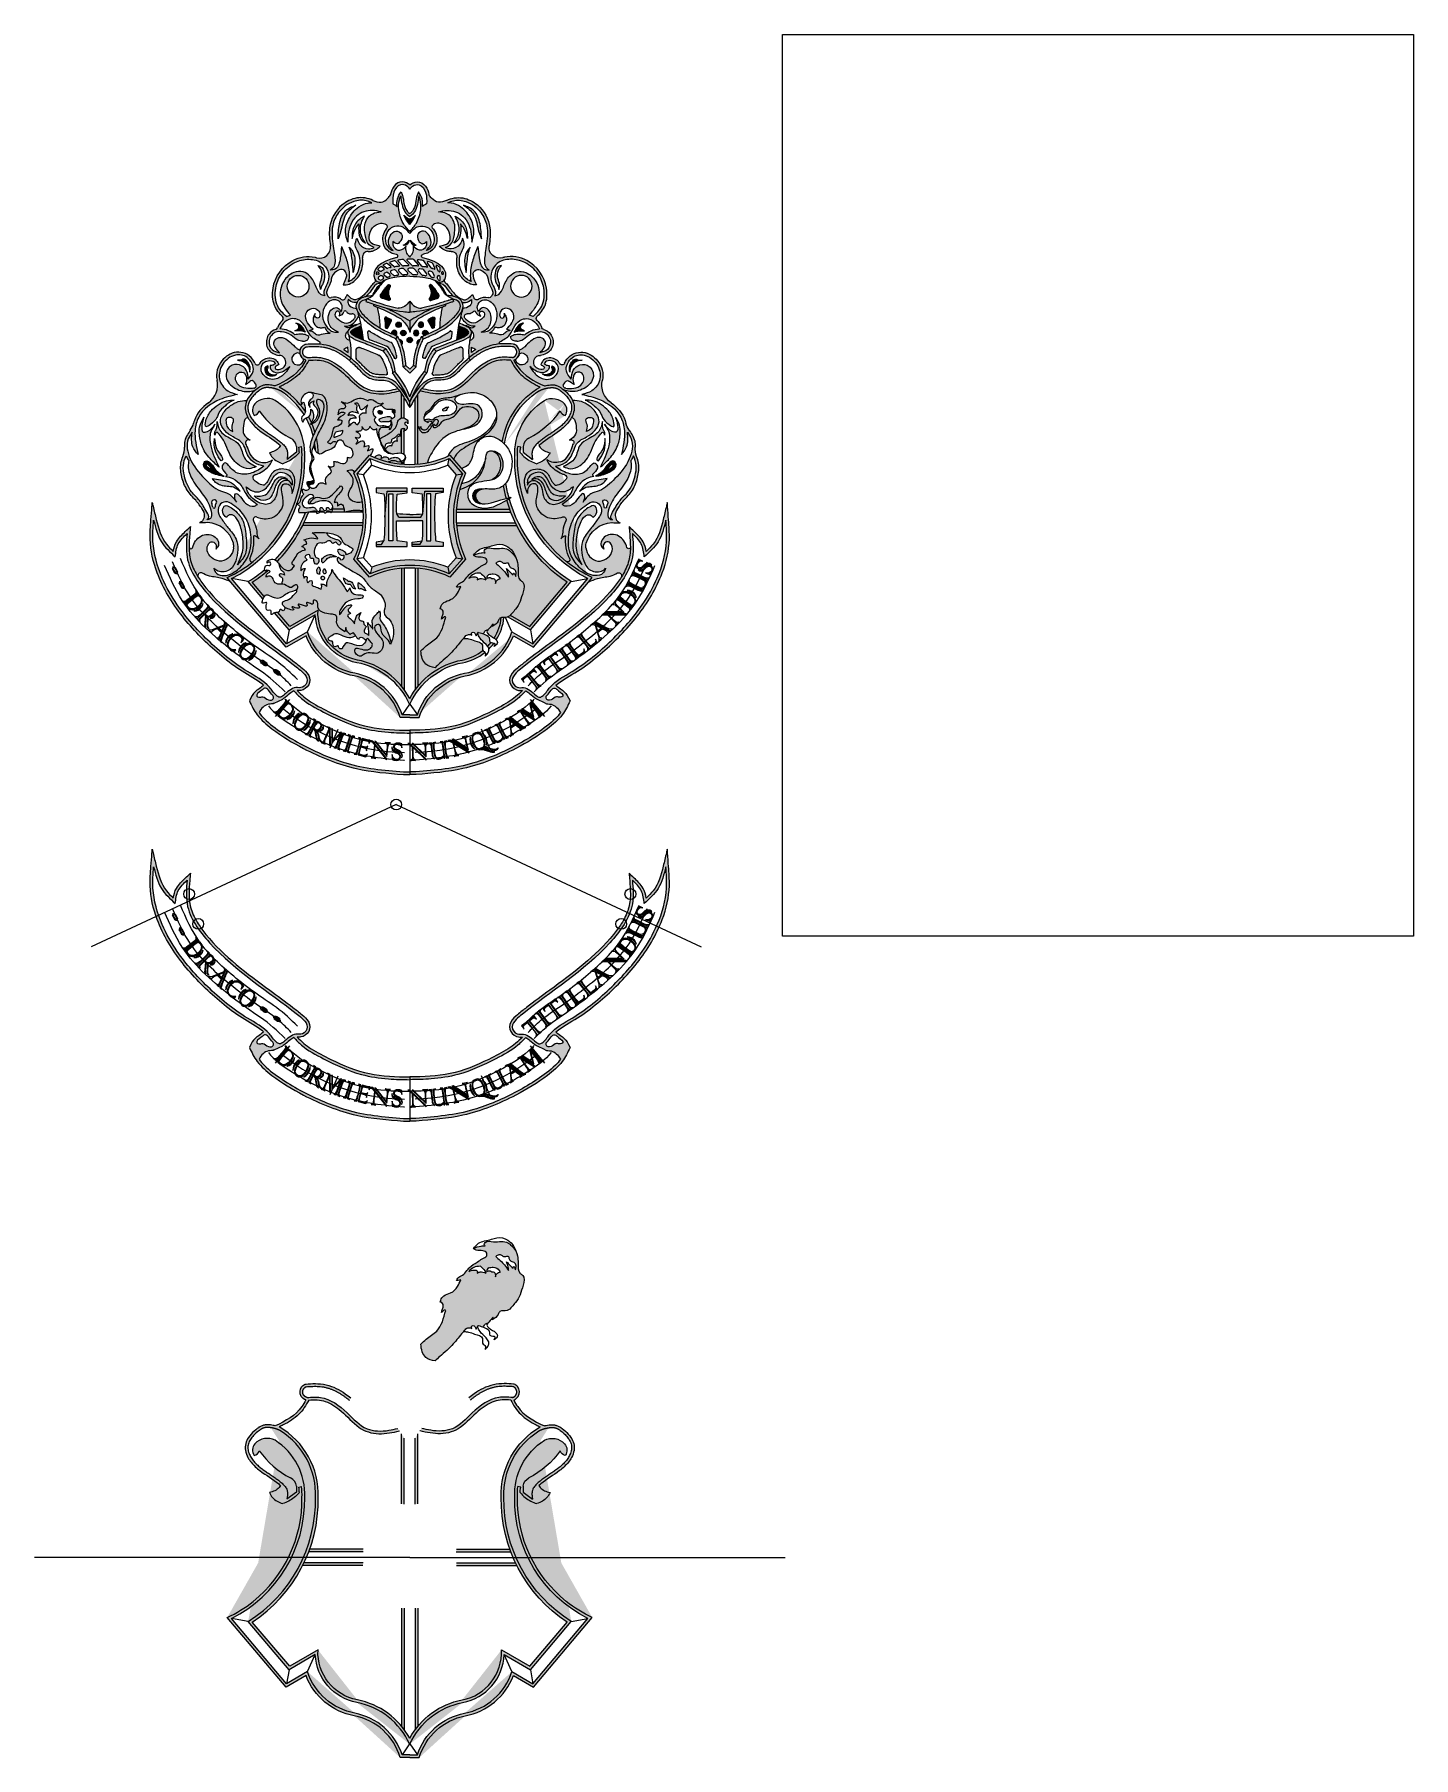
# Model space of a CAD drawing. Header units: inches. Extents: x 0.75 to 8.7, y -12.82 to -2.88.
import ezdxf

# ---------------------------------------------------------------- set-up
doc = ezdxf.new("R2010")
doc.units = ezdxf.units.IN
doc.header["$MEASUREMENT"] = 0
doc.layers.get('Defpoints').update_dxf_attribs({"color": 30})
doc.layers.add('CUT', color=1, linetype='Continuous')
doc.layers.add('ETCH', color=5, linetype='Continuous')
picture_1 = doc.add_image_def('image1.jpg', size_in_pixel=(1750, 2500))

# ---------------------------------------------------------------- blocks, each defined once
blk = doc.blocks.new('Banner_Half')
at = {"layer": 'ETCH', "true_color": 0x939598}
h = blk.add_hatch(color=252, dxfattribs=at)
h.dxf.hatch_style = 1
edge = h.paths.add_edge_path()
edge.add_spline(control_points=[(-0.8695, -0.8975), (-0.8633, -0.8857), (-0.849, -0.8658), (-0.817, -0.846), (-0.7902, -0.849), (-0.7812, -0.8442)], knot_values=[0.029099, 0.029099, 0.029099, 0.029099, 0.069815, 0.104429, 0.138162, 0.138162, 0.138162, 0.138162], degree=3, periodic=0)
edge.add_line((-0.7812, -0.8442), (-0.7323, -0.8196))
edge.add_spline(control_points=[(-0.7323, -0.8196), (-0.7318, -0.8193), (-0.7313, -0.819), (-0.7137, -0.8088), (-0.7042, -0.7978), (-0.6846, -0.7819), (-0.6765, -0.7763), (-0.6688, -0.7729)], knot_values=[1.249938, 1.249938, 1.249938, 1.249938, 1.251156, 1.251156, 1.292875, 1.292875, 1.326919, 1.326919, 1.326919, 1.326919], degree=3, periodic=0)
edge.add_spline(control_points=[(-0.6688, -0.7729), (-0.6545, -0.7879), (-0.605, -0.8386), (-0.4713, -0.9097), (-0.3066, -0.9875), (-0.1346, -1.013), (-0.0412, -1.0153), (0, -1.0156)], knot_values=[0.007861, 0.007861, 0.007861, 0.007861, 0.069686, 0.21992, 0.456531, 0.613283, 0.736798, 0.736798, 0.736798, 0.736798], degree=3, periodic=0)
edge.add_line((0, -1.0156), (0, -1))
edge.add_spline(control_points=[(0, -1), (-0.0787, -0.9993), (-0.1572, -0.9958), (-0.3103, -0.9643), (-0.3831, -0.9339), (-0.4941, -0.8793), (-0.5331, -0.86), (-0.5986, -0.8185), (-0.6245, -0.7956), (-0.65, -0.7698)], knot_values=[0.018685, 0.018685, 0.018685, 0.018685, 0.255636, 0.255636, 0.497236, 0.497236, 0.62629, 0.62629, 0.736659, 0.736659, 0.736659, 0.736659], degree=3, periodic=0)
edge.add_spline(control_points=[(-0.65, -0.7698), (-0.6441, -0.7698), (-0.6372, -0.7701), (-0.611, -0.768), (-0.5918, -0.7549), (-0.5736, -0.7213), (-0.5744, -0.6992), (-0.593, -0.6647), (-0.608, -0.6522), (-0.639, -0.6257), (-0.6563, -0.6126), (-0.7179, -0.565), (-0.7629, -0.5322), (-0.9379, -0.4037), (-1.0706, -0.3055), (-1.2135, -0.1315), (-1.245, -0.0827), (-1.2769, 0.0198), (-1.2736, 0.0754), (-1.2688, 0.1342), (-1.2677, 0.1478), (-1.2665, 0.1616), (-1.2653, 0.1755)], knot_values=[-0.040112, -0.040112, -0.040112, -0.040112, -0.019267, -0.019267, 0.021197, 0.021197, 0.061662, 0.061662, 0.112151, 0.112151, 0.180055, 0.180055, 0.349027, 0.349027, 0.836988, 0.836988, 1.010387, 1.010387, 1.183787, 1.183787, 1.183787, 1.223899, 1.223899, 1.223899, 1.223899], degree=3, periodic=0)
edge.add_spline(control_points=[(-1.2653, 0.1755), (-1.2749, 0.1662), (-1.2848, 0.1566), (-1.2952, 0.1468), (-1.3133, 0.1296), (-1.3326, 0.1115), (-1.3558, 0.0709), (-1.3608, 0.0517), (-1.3641, 0.0325)], knot_values=[0.028493, 0.028493, 0.028493, 0.028493, 0.069956, 0.069956, 0.069956, 0.14248, 0.14248, 0.196786, 0.196786, 0.196786, 0.196786], degree=3, periodic=0)
edge.add_spline(control_points=[(-1.3641, 0.0325), (-1.3787, 0.0463), (-1.3924, 0.0602), (-1.4354, 0.114), (-1.4489, 0.1631), (-1.4623, 0.2166), (-1.4685, 0.2413), (-1.4746, 0.2668), (-1.4807, 0.2932), (-1.4823, 0.3003), (-1.484, 0.3074), (-1.4856, 0.3145)], knot_values=[-0.0941, -0.0941, -0.0941, -0.0941, -0.034024, -0.034024, 0.127324, 0.127324, 0.127324, 0.201623, 0.201623, 0.201623, 0.221424, 0.221424, 0.221424, 0.221424], degree=3, periodic=0)
edge.add_spline(control_points=[(-1.4856, 0.3145), (-1.4861, 0.3072), (-1.4867, 0.2998), (-1.4872, 0.2923), (-1.4891, 0.2665), (-1.4911, 0.2404), (-1.493, 0.214), (-1.4958, 0.1774), (-1.4986, 0.1402), (-1.4956, 0.0367), (-1.48, -0.029), (-1.4221, -0.1827), (-1.3717, -0.2663), (-1.252, -0.4181), (-1.184, -0.4868), (-1.0758, -0.5812), (-1.0381, -0.6111), (-0.9581, -0.6666), (-0.9133, -0.6907), (-0.8633, -0.7241), (-0.8526, -0.732), (-0.8429, -0.7404)], knot_values=[1.455548, 1.455548, 1.455548, 1.455548, 1.478176, 1.478176, 1.478176, 1.557158, 1.557158, 1.557158, 1.666929, 1.666929, 1.859729, 1.859729, 2.1454, 2.1454, 2.43107, 2.43107, 2.573905, 2.573905, 2.71674, 2.71674, 2.758673, 2.758673, 2.758673, 2.758673], degree=3, periodic=0)
edge.add_spline(control_points=[(-0.8429, -0.7404), (-0.8504, -0.7461), (-0.8585, -0.7522), (-0.8769, -0.7658), (-0.886, -0.7708), (-0.8935, -0.7799)], knot_values=[0.010803, 0.010803, 0.010803, 0.010803, 0.042554, 0.042554, 0.063994, 0.063994, 0.063994, 0.063994], degree=3, periodic=0)
edge.add_spline(control_points=[(-0.8935, -0.7799), (-0.903, -0.79), (-0.9135, -0.8019), (-0.9245, -0.8303)], knot_values=[0.063994, 0.063994, 0.063994, 0.063994, 0.093266, 0.093266, 0.093266, 0.093266], degree=3, periodic=0)
edge.add_spline(control_points=[(-0.9245, -0.8303), (-0.912, -0.8586), (-0.8807, -0.921), (-0.7711, -1.0149), (-0.5832, -1.127), (-0.3278, -1.232), (-0.1276, -1.2476), (-0.0367, -1.2547)], knot_values=[0.035208, 0.035208, 0.035208, 0.035208, 0.126982, 0.244449, 0.458869, 0.786038, 1.058626, 1.058626, 1.058626, 1.058626], degree=3, periodic=0)
edge.add_line((-0.0367, -1.2547), (0, -1.2547))
edge.add_line((0, -1.2547), (0, -1.2391))
edge.add_line((0, -1.2391), (-0.0355, -1.2391))
edge.add_spline(control_points=[(-0.0355, -1.2391), (-0.1493, -1.2302), (-0.2614, -1.2203), (-0.4549, -1.1629), (-0.5385, -1.1261), (-0.6581, -1.0628), (-0.6969, -1.0403), (-0.7717, -0.9904), (-0.809, -0.9634), (-0.8509, -0.9217), (-0.8607, -0.91), (-0.8695, -0.8975)], knot_values=[0.122981, 0.122981, 0.122981, 0.122981, 0.46406, 0.46406, 0.736996, 0.736996, 0.873464, 0.873464, 1.009932, 1.009932, 1.058626, 1.058626, 1.058626, 1.058626], degree=3, periodic=0)
edge = h.paths.add_edge_path(flags=16)
edge.add_spline(control_points=[(-0.7981, -0.8257), (-0.8038, -0.827), (-0.8234, -0.8265), (-0.8419, -0.7999), (-0.8669, -0.813), (-0.8943, -0.7977), (-0.8637, -0.7755), (-0.8472, -0.7632), (-0.8424, -0.7596)], knot_values=[0.022755, 0.022755, 0.022755, 0.022755, 0.039305, 0.07617, 0.099055, 0.112882, 0.151903, 0.169967, 0.169967, 0.169967, 0.169967], degree=3, periodic=0)
edge.add_arc((-0.833, -0.7721), 0.0156, 40.54267, 126.93355, ccw=False)
edge.add_spline(control_points=[(-0.8212, -0.7619), (-0.8211, -0.762), (-0.821, -0.7622), (-0.8135, -0.7709), (-0.8064, -0.781), (-0.7953, -0.7942), (-0.7929, -0.797), (-0.7903, -0.7998)], knot_values=[1.372858, 1.372858, 1.372858, 1.372858, 1.373342, 1.373342, 1.411515, 1.411515, 1.421619, 1.421619, 1.421619, 1.421619], degree=3, periodic=0)
edge.add_arc((-0.8017, -0.8105), 0.0156, -76.85569, 43.05334, ccw=False)
edge = h.paths.add_edge_path(flags=16)
edge.add_spline(control_points=[(-1.2844, 0.1355), (-1.2881, 0.0893), (-1.299, -0.045), (-1.0764, -0.348), (-0.8016, -0.5141), (-0.6128, -0.6676), (-0.5789, -0.71), (-0.6133, -0.7599), (-0.6751, -0.746), (-0.7099, -0.7852), (-0.7498, -0.8138), (-0.7825, -0.7895), (-0.8233, -0.7231), (-0.982, -0.6413), (-1.1636, -0.4899), (-1.3306, -0.3055), (-1.4398, -0.1124), (-1.489, 0.058), (-1.4805, 0.1718), (-1.4774, 0.2128)], knot_values=[0, 0, 0, 0, 0.136132, 0.396086, 1.050002, 1.094945, 1.143349, 1.192749, 1.229574, 1.31501, 1.338674, 1.360198, 1.422564, 1.57842, 1.870096, 2.139112, 2.316194, 2.534058, 2.657062, 2.657062, 2.657062, 2.657062], degree=3, periodic=0)
edge.add_spline(control_points=[(-1.4774, 0.2128), (-1.4665, 0.169), (-1.4457, 0.0858), (-1.3826, 0.0281), (-1.3529, 0.0007)], knot_values=[0, 0, 0, 0, 0.132271, 0.250858, 0.250858, 0.250858, 0.250858], degree=3, periodic=0)
edge.add_spline(control_points=[(-1.3529, 0.0007), (-1.3496, 0.0268), (-1.3429, 0.0799), (-1.3041, 0.1167), (-1.2844, 0.1355)], knot_values=[0, 0, 0, 0, 0.076436, 0.155323, 0.155323, 0.155323, 0.155323], degree=3, periodic=0)
at = {"layer": 'CUT'}
blk.add_line((-0.0367, -1.2547), (0, -1.2547), dxfattribs=at)
for points, knots in [([(-0.8429, -0.7404), (-0.8526, -0.732), (-0.8633, -0.7241), (-0.9133, -0.6907), (-0.9581, -0.6666), (-1.0381, -0.6111), (-1.0758, -0.5812), (-1.184, -0.4868), (-1.252, -0.4181), (-1.3717, -0.2663), (-1.4221, -0.1827), (-1.48, -0.029), (-1.4956, 0.0367), (-1.4986, 0.1402), (-1.4958, 0.1774), (-1.493, 0.214), (-1.4911, 0.2404), (-1.4891, 0.2665), (-1.4872, 0.2923), (-1.4867, 0.2998), (-1.4861, 0.3072), (-1.4856, 0.3145)], [1.455548, 1.455548, 1.455548, 1.455548, 1.49748, 1.49748, 1.640315, 1.640315, 1.78315, 1.78315, 2.068821, 2.068821, 2.354491, 2.354491, 2.547291, 2.547291, 2.657062, 2.657062, 2.657062, 2.736044, 2.736044, 2.736044, 2.758673, 2.758673, 2.758673, 2.758673]), ([(-1.4856, 0.3145), (-1.484, 0.3074), (-1.4823, 0.3003), (-1.4807, 0.2932), (-1.4746, 0.2668), (-1.4685, 0.2413), (-1.4623, 0.2166), (-1.4489, 0.1631), (-1.4354, 0.114), (-1.3924, 0.0602), (-1.3787, 0.0463), (-1.3641, 0.0325)], [-0.0941001, -0.0941001, -0.0941001, -0.0941001, -0.074299, -0.074299, -0.074299, 0, 0, 0, 0.1613475, 0.1613475, 0.2214242, 0.2214242, 0.2214242, 0.2214242]), ([(-1.3641, 0.0325), (-1.3608, 0.0517), (-1.3558, 0.0709), (-1.3326, 0.1115), (-1.3133, 0.1296), (-1.2952, 0.1468), (-1.2848, 0.1566), (-1.2749, 0.1662), (-1.2653, 0.1755)], [0.0284929, 0.0284929, 0.0284929, 0.0284929, 0.0827989, 0.0827989, 0.1553231, 0.1553231, 0.1553231, 0.1967864, 0.1967864, 0.1967864, 0.1967864]), ([(-1.2653, 0.1755), (-1.2665, 0.1616), (-1.2677, 0.1478), (-1.2688, 0.1342), (-1.271, 0.1072), (-1.2729, 0.0809), (-1.2727, 0.0554)], [-0.0401118, -0.0401118, -0.0401118, -0.0401118, 0, 0, 0, 0.0795493, 0.0795493, 0.0795493, 0.0795493]), ([(-1.2201, -0.1169), (-1.207, -0.1375), (-1.192, -0.1576), (-1.0706, -0.3055), (-0.9379, -0.4037), (-0.7629, -0.5322), (-0.7179, -0.565), (-0.6563, -0.6126), (-0.639, -0.6257), (-0.608, -0.6522), (-0.593, -0.6647), (-0.5744, -0.6992), (-0.5736, -0.7213), (-0.5918, -0.7549), (-0.611, -0.768), (-0.6372, -0.7701), (-0.6441, -0.7698), (-0.65, -0.7698)], [0.2726129, 0.2726129, 0.2726129, 0.2726129, 0.3467989, 0.3467989, 0.8347601, 0.8347601, 1.0037313, 1.0037313, 1.0716357, 1.0716357, 1.122125, 1.122125, 1.1625894, 1.1625894, 1.2030537, 1.2030537, 1.2238985, 1.2238985, 1.2238985, 1.2238985]), ([(-0.8429, -0.7404), (-0.8504, -0.7461), (-0.8585, -0.7522), (-0.8769, -0.7658), (-0.886, -0.7708), (-0.8935, -0.7799), (-0.903, -0.79), (-0.9135, -0.8019), (-0.9245, -0.8303)], [0.01080302, 0.01080302, 0.01080302, 0.01080302, 0.04255394, 0.04255394, 0.06399388, 0.06399388, 0.06399388, 0.09326619, 0.09326619, 0.09326619, 0.09326619]), ([(-0.65, -0.7698), (-0.6245, -0.7956), (-0.5986, -0.8185), (-0.5331, -0.86), (-0.4941, -0.8793), (-0.3831, -0.9339), (-0.3103, -0.9643), (-0.1572, -0.9958), (-0.0787, -0.9993), (0, -1)], [0.018685, 0.018685, 0.018685, 0.018685, 0.1290544, 0.1290544, 0.2581087, 0.2581087, 0.4997078, 0.4997078, 0.7366593, 0.7366593, 0.7366593, 0.7366593]), ([(-0.9245, -0.8303), (-0.912, -0.8586), (-0.8807, -0.921), (-0.7711, -1.0149), (-0.5832, -1.127), (-0.3278, -1.232), (-0.1276, -1.2476), (-0.0367, -1.2547)], [0.035208, 0.035208, 0.035208, 0.035208, 0.126982, 0.244449, 0.458869, 0.786038, 1.058626, 1.058626, 1.058626, 1.058626])]:
    blk.add_open_spline(points, degree=3, knots=knots, dxfattribs=at)
at = {"layer": 'Defpoints'}
for p, q in [((-0.6944, -0.8212), (-0.7768, -0.9197)), ((-0.4599, -1.101), (-0.4131, -0.9926)), ((0, -1), (0, -1.2547))]:
    blk.add_line(p, q, dxfattribs=at)
blk.add_arc((-0.0169, 0.0066), 1.1339, 230.66463, 269.32074, dxfattribs=at)
for points, knots in [([(-0.7186, -0.7781), (-0.765, -0.7315), (-0.8084, -0.6933), (-0.9142, -0.6206), (-0.9712, -0.582), (-1.0766, -0.4993), (-1.1286, -0.4564), (-1.228, -0.3613), (-1.2748, -0.309), (-1.3548, -0.1852), (-1.3852, -0.1159), (-1.4147, -0.049)], [0, 0, 0, 0, 0.196829, 0.196829, 0.393658, 0.393658, 0.590488, 0.590488, 0.787317, 0.787317, 1.004803, 1.004803, 1.004803, 1.004803]), ([(-0.6477, -0.7075), (-0.6841, -0.6709), (-0.7252, -0.6319), (-0.8123, -0.568), (-0.8557, -0.5408), (-0.9368, -0.4825), (-0.9764, -0.4513), (-1.0901, -0.3574), (-1.1604, -0.2927), (-1.2571, -0.1575), (-1.2894, -0.0851), (-1.3232, -0.0086)], [0, 0, 0, 0, 0.154453, 0.154453, 0.308906, 0.308906, 0.463359, 0.463359, 0.756092, 0.756092, 1.004803, 1.004803, 1.004803, 1.004803]), ([(-0.8149, -0.8586), (-0.7855, -0.8998), (-0.7327, -0.9375), (-0.5818, -1.0328), (-0.4767, -1.0839), (-0.2649, -1.1501), (-0.1543, -1.1625), (-0.0333, -1.172), (-0.0318, -1.1721), (-0.0302, -1.1722)], [0.1229814, 0.1229814, 0.1229814, 0.1229814, 0.3342944, 0.3342944, 0.6941552, 0.6941552, 1.054016, 1.054016, 1.0586264, 1.0586264, 1.0586264, 1.0586264]), ([(-0.7173, -0.8193), (-0.6762, -0.8622), (-0.6196, -0.9053), (-0.4955, -0.9737), (-0.4254, -1.0074), (-0.2697, -1.0599), (-0.1868, -1.0741), (-0.0708, -1.0815), (-0.0353, -1.0824), (-0.0006, -1.0827)], [0.007861, 0.007861, 0.007861, 0.007861, 0.1779071, 0.1779071, 0.406181, 0.406181, 0.634455, 0.634455, 0.7367979, 0.7367979, 0.7367979, 0.7367979])]:
    blk.add_open_spline(points, degree=3, knots=knots, dxfattribs=at)
blk.add_spline([(-0.6832, -0.7428), (-0.7564, -0.6732), (-0.9049, -0.5667), (-1.0377, -0.4655), (-1.2653, -0.2314), (-1.3689, -0.0288)], degree=3, dxfattribs=at)
at = {"layer": 'ETCH'}
for p, q in [((-0.7812, -0.8442), (-0.7323, -0.8196)), ((-0.0355, -1.2391), (0, -1.2391))]:
    blk.add_line(p, q, dxfattribs=at)
for centre, start, end in [((-0.833, -0.7721), 40.54267, 126.93355), ((-0.8017, -0.8105), 283.14431, 43.05334)]:
    blk.add_arc(centre, 0.0156, start, end, dxfattribs=at)
for points in [[(-1.2844, 0.1355), (-1.2844, -0.0007), (-1.1544, -0.2258), (-0.6478, -0.6393), (-0.614, -0.6689), (-0.591, -0.7114), (-0.6195, -0.7518), (-0.6563, -0.7538), (-0.7291, -0.7985), (-0.7504, -0.8088), (-0.7693, -0.7985), (-0.8099, -0.7511), (-0.9366, -0.6603), (-1.1653, -0.4793), (-1.3414, -0.2759), (-1.4275, -0.1212), (-1.4813, 0.0899), (-1.4774, 0.2128)], [(-1.4774, 0.2128), (-1.4328, 0.0883), (-1.3529, 0.0007)], [(-1.3529, 0.0007), (-1.3352, 0.0751), (-1.2844, 0.1355)]]:
    blk.add_spline(points, degree=3, dxfattribs=at)
for points, knots in [([(-1.2727, 0.0554), (-1.2726, 0.0253), (-1.2696, -0.0037), (-1.2518, -0.0608), (-1.2376, -0.0893), (-1.2201, -0.1169)], [0.0795493, 0.0795493, 0.0795493, 0.0795493, 0.1733995, 0.1733995, 0.2726129, 0.2726129, 0.2726129, 0.2726129]), ([(-0.8424, -0.7596), (-0.8472, -0.7632), (-0.8637, -0.7755), (-0.8943, -0.7977), (-0.8669, -0.813), (-0.8419, -0.7999), (-0.8234, -0.8265), (-0.8038, -0.827), (-0.7981, -0.8257)], [0.022755, 0.022755, 0.022755, 0.022755, 0.0408195, 0.0798403, 0.0936673, 0.1165529, 0.1534172, 0.1699674, 0.1699674, 0.1699674, 0.1699674]), ([(-0.7903, -0.7998), (-0.7929, -0.797), (-0.7953, -0.7942), (-0.8064, -0.781), (-0.8135, -0.7709), (-0.821, -0.7622), (-0.8211, -0.762), (-0.8212, -0.7619)], [1.37285779, 1.37285779, 1.37285779, 1.37285779, 1.38296133, 1.38296133, 1.42113419, 1.42113419, 1.42161889, 1.42161889, 1.42161889, 1.42161889]), ([(-0.6688, -0.7729), (-0.6765, -0.7763), (-0.6846, -0.7819), (-0.7042, -0.7978), (-0.7137, -0.8088), (-0.7313, -0.819), (-0.7318, -0.8193), (-0.7323, -0.8196)], [1.2499385, 1.2499385, 1.2499385, 1.2499385, 1.28398248, 1.28398248, 1.32570205, 1.32570205, 1.32691945, 1.32691945, 1.32691945, 1.32691945]), ([(-0.6688, -0.7729), (-0.6545, -0.7879), (-0.605, -0.8386), (-0.4713, -0.9097), (-0.3066, -0.9875), (-0.1346, -1.013), (-0.0412, -1.0153), (0, -1.0156)], [0.007861, 0.007861, 0.007861, 0.007861, 0.0696862, 0.2199198, 0.4565307, 0.6132832, 0.7367979, 0.7367979, 0.7367979, 0.7367979]), ([(-0.7812, -0.8442), (-0.7902, -0.849), (-0.817, -0.846), (-0.849, -0.8658), (-0.8633, -0.8857), (-0.8695, -0.8975)], [0.0290986, 0.0290986, 0.0290986, 0.0290986, 0.0628309, 0.0974451, 0.1381617, 0.1381617, 0.1381617, 0.1381617]), ([(-0.8695, -0.8975), (-0.8607, -0.91), (-0.8509, -0.9217), (-0.809, -0.9634), (-0.7717, -0.9904), (-0.6969, -1.0403), (-0.6581, -1.0628), (-0.5385, -1.1261), (-0.4549, -1.1629), (-0.2614, -1.2203), (-0.1493, -1.2302), (-0.0355, -1.2391)], [0.1229814, 0.1229814, 0.1229814, 0.1229814, 0.1716763, 0.1716763, 0.3081441, 0.3081441, 0.444612, 0.444612, 0.7175477, 0.7175477, 1.0586264, 1.0586264, 1.0586264, 1.0586264])]:
    blk.add_open_spline(points, degree=3, knots=knots, dxfattribs=at)
blk = doc.blocks.new('H')
at = {"layer": 'ETCH', "true_color": 0x000000}
h = blk.add_hatch(color=18, dxfattribs=at)
h.dxf.hatch_style = 1
h.paths.add_polyline_path([(-0.0834, 0.1089), (-0.0093, 0.1089), (-0.0093, 0.1189), (-0.123, 0.1189), (-0.123, 0.103), (-0.0946, 0.0984), (-0.0933, 0.0866), (-0.0932, 0.086), (-0.0925, 0.0749), (-0.092, 0.0634), (-0.0918, 0.0593), (-0.0915, 0.0492), (-0.0915, 0.0134)])
h.paths.add_polyline_path([(0.0551, 0.1089), (0.123, 0.1089), (0.123, 0.1189), (0.0093, 0.1189), (0.0093, 0.1028), (0.0459, 0.098), (0.0463, 0.0954), (0.0473, 0.0825), (0.0474, 0.0784), (0.0481, 0.0655), (0.0485, 0.0543), (0.0485, 0.0468), (0.0484, 0.0367), (0.048, 0.0256)])
h.paths.add_polyline_path([(0.048, 0.0256), (0.046, 0.0253), (0.0364, 0.0242), (0.0252, 0.0235), (0.0123, 0.0231), (0, 0.0229), (-0.0123, 0.0231), (-0.0252, 0.0235), (-0.0364, 0.0242), (-0.046, 0.0253), (-0.048, 0.0256), (-0.0401, 0.0129), (0.0401, 0.0129)])
h.paths.add_polyline_path([(-0.0953, -0.0742), (-0.1233, -0.0789), (-0.1233, -0.0869), (-0.1032, -0.0869)])
h.paths.add_polyline_path([(0.0457, -0.0739), (0.0093, -0.0787), (0.0093, -0.0866), (0.0378, -0.0866)])
at = {"layer": 'ETCH', "true_color": 0x939598}
h = blk.add_hatch(color=252, dxfattribs=at)
h.dxf.hatch_style = 1
h.paths.add_polyline_path([(-0.0481, 0.0655), (-0.0474, 0.0784), (-0.0473, 0.0825), (-0.0463, 0.0954), (-0.0459, 0.098), (-0.0093, 0.1028), (-0.0093, 0.1089), (-0.0834, 0.1089), (-0.0915, 0.0134), (-0.0915, -0.0004), (-0.0917, -0.0054), (-0.0918, -0.0167), (-0.0922, -0.0296), (-0.0927, -0.0384), (-0.0932, -0.05), (-0.0941, -0.0608), (-0.0949, -0.0705), (-0.0953, -0.0742), (-0.1032, -0.0869), (-0.1233, -0.0869), (-0.1233, -0.0948), (-0.0093, -0.0948), (-0.0093, -0.0787), (-0.0457, -0.0739), (-0.0467, -0.0666), (-0.0475, -0.0534), (-0.048, -0.0462), (-0.0484, -0.0345), (-0.0485, -0.0239), (-0.0485, -0.0133), (-0.0484, -0.0015), (-0.0483, 0), (0, 0), (0.0483, 0), (0.0484, -0.0015), (0.0485, -0.0133), (0.0485, -0.0239), (0.0484, -0.0345), (0.048, -0.0462), (0.0475, -0.0534), (0.0467, -0.0666), (0.0457, -0.0739), (0.0378, -0.0866), (0.0093, -0.0866), (0.0093, -0.0948), (0.1233, -0.0948), (0.1233, -0.0789), (0.0953, -0.0742), (0.0949, -0.0705), (0.0941, -0.0608), (0.0932, -0.05), (0.0927, -0.0384), (0.0922, -0.0296), (0.0918, -0.0167), (0.0917, -0.0054), (0.0915, -0.0004), (0.0915, 0.0492), (0.0918, 0.0593), (0.092, 0.0634), (0.0925, 0.0749), (0.0932, 0.086), (0.0933, 0.0866), (0.0946, 0.0984), (0.123, 0.103), (0.123, 0.1089), (0.0551, 0.1089), (0.048, 0.0256), (0.0401, 0.0129), (-0.0401, 0.0129), (-0.048, 0.0256), (-0.0484, 0.0367), (-0.0485, 0.0468), (-0.0485, 0.0543)])
h.paths.add_polyline_path([(-0.0616, -0.0739), (-0.0769, -0.0739), (-0.0769, 0.0981), (-0.0616, 0.0981)], flags=16)
h.paths.add_polyline_path([(0.0616, 0.0981), (0.0769, 0.0981), (0.0769, -0.0739), (0.0616, -0.0739)], flags=16)
at = {"layer": 'ETCH'}
for p, q in [((-0.0915, 0.0134), (-0.0834, 0.1089)), ((-0.0834, 0.1089), (-0.0093, 0.1089)), ((0.048, 0.0256), (0.0551, 0.1089)), ((0.0551, 0.1089), (0.123, 0.1089)), ((-0.0401, 0.0129), (-0.048, 0.0256)), ((-0.0401, 0.0129), (0.0401, 0.0129)), ((0.0401, 0.0129), (0.048, 0.0256)), ((-0.1233, -0.0869), (-0.1032, -0.0869)), ((-0.1032, -0.0869), (-0.0953, -0.0742)), ((0.0093, -0.0866), (0.0378, -0.0866)), ((0.0378, -0.0866), (0.0457, -0.0739))]:
    blk.add_line(p, q, dxfattribs=at)
at = {"layer": 'ETCH', "color": 5, "lineweight": 0}
for points in [[(0, 0.0229), (-0.0123, 0.0231), (-0.0252, 0.0235), (-0.0364, 0.0242), (-0.046, 0.0253), (-0.048, 0.0256), (-0.0484, 0.0367), (-0.0485, 0.0468), (-0.0485, 0.0543), (-0.0481, 0.0655), (-0.0474, 0.0784), (-0.0473, 0.0825), (-0.0463, 0.0954), (-0.0459, 0.098), (-0.0093, 0.1028), (-0.0093, 0.1189), (-0.123, 0.1189), (-0.123, 0.103), (-0.0946, 0.0984), (-0.0933, 0.0866), (-0.0932, 0.086), (-0.0925, 0.0749), (-0.092, 0.0634), (-0.0918, 0.0593), (-0.0915, 0.0492), (-0.0915, -0.0004), (-0.0917, -0.0054), (-0.0918, -0.0167), (-0.0922, -0.0296), (-0.0927, -0.0384), (-0.0932, -0.05), (-0.0941, -0.0608), (-0.0949, -0.0705), (-0.0953, -0.0742), (-0.1233, -0.0789), (-0.1233, -0.0948), (-0.0093, -0.0948), (-0.0093, -0.0787), (-0.0457, -0.0739), (-0.0467, -0.0666), (-0.0475, -0.0534), (-0.048, -0.0462), (-0.0484, -0.0345), (-0.0485, -0.0239), (-0.0485, -0.0133), (-0.0484, -0.0015), (-0.0483, 0), (0, 0)], [(0, 0.0229), (0.0123, 0.0231), (0.0252, 0.0235), (0.0364, 0.0242), (0.046, 0.0253), (0.048, 0.0256), (0.0484, 0.0367), (0.0485, 0.0468), (0.0485, 0.0543), (0.0481, 0.0655), (0.0474, 0.0784), (0.0473, 0.0825), (0.0463, 0.0954), (0.0459, 0.098), (0.0093, 0.1028), (0.0093, 0.1189), (0.123, 0.1189), (0.123, 0.103), (0.0946, 0.0984), (0.0933, 0.0866), (0.0932, 0.086), (0.0925, 0.0749), (0.092, 0.0634), (0.0918, 0.0593), (0.0915, 0.0492), (0.0915, -0.0004), (0.0917, -0.0054), (0.0918, -0.0167), (0.0922, -0.0296), (0.0927, -0.0384), (0.0932, -0.05), (0.0941, -0.0608), (0.0949, -0.0705), (0.0953, -0.0742), (0.1233, -0.0789), (0.1233, -0.0948), (0.0093, -0.0948), (0.0093, -0.0787), (0.0457, -0.0739), (0.0467, -0.0666), (0.0475, -0.0534), (0.048, -0.0462), (0.0484, -0.0345), (0.0485, -0.0239), (0.0485, -0.0133), (0.0484, -0.0015), (0.0483, 0), (0, 0)]]:
    blk.add_lwpolyline(points, dxfattribs=at)
at = {"layer": 'ETCH'}
for points in [[(-0.0769, 0.0981), (-0.0616, 0.0981), (-0.0616, -0.0739), (-0.0769, -0.0739)], [(0.0769, 0.0981), (0.0616, 0.0981), (0.0616, -0.0739), (0.0769, -0.0739)]]:
    blk.add_lwpolyline(points, close=True, dxfattribs=at)
blk = doc.blocks.new('HBase')
at = {"layer": 'ETCH', "true_color": 0x939598}
h = blk.add_hatch(color=252, dxfattribs=at)
h.dxf.hatch_style = 1
h.paths.add_polyline_path([(-0.3225, -0.0356, -0.221225), (-0.3225, -0.5313), (-0.2316, -0.6348, -0.225597), (0.2316, -0.6348), (0.3225, -0.5313, -0.221225), (0.3225, -0.0356), (0.2316, 0.0679, -0.225597), (-0.2316, 0.0679)])
h.paths.add_polyline_path([(-0.2275, 0.0488, 0.214413), (0.2275, 0.0488), (0.304, -0.0384, 0.212345), (0.304, -0.5286), (0.2275, -0.6158, 0.214413), (-0.2275, -0.6158), (-0.304, -0.5286, 0.212345), (-0.304, -0.0384)], flags=16)
h.paths.add_polyline_path([(-0.219, 0.0112, 0.193768), (0.219, 0.0112), (0.2676, -0.0442, 0.195795), (0.2676, -0.5228), (0.219, -0.5782, 0.193768), (-0.219, -0.5782), (-0.2676, -0.5228, 0.195795), (-0.2676, -0.0442)], flags=0)
h = blk.add_hatch(color=252, dxfattribs=at)
h.dxf.hatch_style = 1
h.paths.add_polyline_path([(0.2676, -0.5228), (0.219, -0.5782, 0.193768), (-0.219, -0.5782), (-0.2275, -0.6158, -0.214413), (0.2275, -0.6158), (0.304, -0.5286, -0.212345), (0.304, -0.0384), (0.2275, 0.0488), (0.219, 0.0112), (0.2676, -0.0442, 0.195795)])
at = {"layer": 'ETCH'}
for p, q in [((-0.219, 0.0112), (-0.2275, 0.0488)), ((0.219, 0.0112), (0.2275, 0.0488)), ((-0.2676, -0.0442), (-0.304, -0.0384)), ((0.2676, -0.0442), (0.304, -0.0384)), ((-0.2676, -0.5228), (-0.304, -0.5286)), ((-0.219, -0.5782), (-0.2275, -0.6158)), ((0.219, -0.5782), (0.2275, -0.6158)), ((0.2676, -0.5228), (0.304, -0.5286))]:
    blk.add_line(p, q, dxfattribs=at)
for points in [[(0.2316, -0.6348, 0.225597), (-0.2316, -0.6348), (-0.3225, -0.5313, 0.221225), (-0.3225, -0.0356), (-0.2316, 0.0679, 0.225597), (0.2316, 0.0679), (0.3225, -0.0356, 0.221225), (0.3225, -0.5313)], [(0.2275, -0.6158, 0.214413), (-0.2275, -0.6158), (-0.304, -0.5286, 0.212345), (-0.304, -0.0384), (-0.2275, 0.0488, 0.214413), (0.2275, 0.0488), (0.304, -0.0384, 0.212345), (0.304, -0.5286)], [(0.219, -0.5782, 0.193768), (-0.219, -0.5782), (-0.2676, -0.5228, 0.195795), (-0.2676, -0.0442), (-0.219, 0.0112, 0.193768), (0.219, 0.0112), (0.2676, -0.0442, 0.195795), (0.2676, -0.5228)]]:
    blk.add_lwpolyline(points, format="xyb", close=True, dxfattribs=at)
blk = doc.blocks.new('Tracery_Half')
at = {"layer": 'ETCH', "true_color": 0x939598}
h = blk.add_hatch(color=252, dxfattribs=at)
h.dxf.hatch_style = 1
edge = h.paths.add_edge_path()
edge.add_spline(control_points=[(-0.2544, 0.7344), (-0.2639, 0.7488), (-0.2868, 0.7835), (-0.2862, 0.8442), (-0.2682, 0.8784), (-0.2614, 0.8913)], knot_values=[0, 0, 0, 0, 0.051105, 0.123398, 0.16688, 0.16688, 0.16688, 0.16688], degree=3, periodic=0)
edge.add_spline(control_points=[(-0.2614, 0.8913), (-0.2748, 0.8829), (-0.3076, 0.8626), (-0.3328, 0.8119), (-0.3324, 0.7752), (-0.3323, 0.7611)], knot_values=[0, 0, 0, 0, 0.046957, 0.114779, 0.15673, 0.15673, 0.15673, 0.15673], degree=3, periodic=0)
edge.add_spline(control_points=[(-0.3323, 0.7611), (-0.3276, 0.7804), (-0.3201, 0.8114), (-0.3009, 0.8366), (-0.2937, 0.846)], knot_values=[0, 0, 0, 0, 0.058621, 0.094105, 0.094105, 0.094105, 0.094105], degree=3, periodic=0)
edge.add_spline(control_points=[(-0.2937, 0.846), (-0.2947, 0.829), (-0.2966, 0.7947), (-0.2831, 0.7496), (-0.2608, 0.7379), (-0.2544, 0.7344)], knot_values=[0, 0, 0, 0, 0.051903, 0.104385, 0.125892, 0.125892, 0.125892, 0.125892], degree=3, periodic=0)
edge = h.paths.add_edge_path()
edge.add_spline(control_points=[(-0.4136, 0.7606), (-0.4082, 0.7736), (-0.3893, 0.8191), (-0.3844, 0.9011), (-0.3327, 0.9383), (-0.3109, 0.9539)], knot_values=[0, 0, 0, 0, 0.042403, 0.14849, 0.225676, 0.225676, 0.225676, 0.225676], degree=3, periodic=0)
edge.add_spline(control_points=[(-0.3109, 0.9539), (-0.3327, 0.9453), (-0.3813, 0.9259), (-0.41, 0.8444), (-0.4124, 0.7888), (-0.4136, 0.7606)], knot_values=[0, 0, 0, 0, 0.067727, 0.150795, 0.236608, 0.236608, 0.236608, 0.236608], degree=3, periodic=0)
edge = h.paths.add_edge_path()
edge.add_spline(control_points=[(-0.3256, 0.5651), (-0.3229, 0.578), (-0.3144, 0.6185), (-0.3158, 0.6763), (-0.3424, 0.7048), (-0.3492, 0.712)], knot_values=[0, 0, 0, 0, 0.039922, 0.12563, 0.155127, 0.155127, 0.155127, 0.155127], degree=3, periodic=0)
edge.add_spline(control_points=[(-0.3492, 0.712), (-0.3377, 0.6866), (-0.3312, 0.6357), (-0.3273, 0.5864), (-0.3256, 0.5651)], knot_values=[0, 0, 0, 0, 0.084582, 0.149131, 0.149131, 0.149131, 0.149131], degree=3, periodic=0)
h = blk.add_hatch(color=252, dxfattribs=at)
h.dxf.hatch_style = 1
h.paths.add_polyline_path([(0, 0.8742), (-0.0135, 0.8792), (-0.0337, 0.8959), (-0.0187, 0.8677), (0, 0.8423)])
h = blk.add_hatch(color=252, dxfattribs=at)
h.dxf.hatch_style = 1
edge = h.paths.add_edge_path()
edge.add_spline(control_points=[(-0.037, 0.7224), (-0.0319, 0.722), (-0.0201, 0.7211), (-0.0061, 0.7345), (-0.0045, 0.7464), (-0.0038, 0.7517)], knot_values=[0, 0, 0, 0, 0.014763, 0.034461, 0.050368, 0.050368, 0.050368, 0.050368], degree=3, periodic=0)
edge.add_spline(control_points=[(-0.0038, 0.7517), (-0.0081, 0.7467), (-0.0179, 0.7354), (-0.0302, 0.727), (-0.037, 0.7224)], knot_values=[0, 0, 0, 0, 0.020021, 0.044471, 0.044471, 0.044471, 0.044471], degree=3, periodic=0)
h = blk.add_hatch(color=252, dxfattribs=at)
h.dxf.hatch_style = 1
edge = h.paths.add_edge_path()
edge.add_spline(control_points=[(-0.5141, 0.4677), (-0.514, 0.4728), (-0.509, 0.4868), (-0.4944, 0.5106), (-0.4883, 0.5481), (-0.4981, 0.5952), (-0.5196, 0.6038), (-0.5299, 0.6066)], knot_values=[0, 0, 0, 0, 0.017305, 0.040178, 0.085036, 0.132474, 0.162401, 0.162401, 0.162401, 0.162401], degree=3, periodic=0)
edge.add_spline(control_points=[(-0.5299, 0.6066), (-0.5229, 0.5982), (-0.5052, 0.5767), (-0.5043, 0.5328), (-0.5215, 0.4973), (-0.5162, 0.476), (-0.5141, 0.4677)], knot_values=[0, 0, 0, 0, 0.032374, 0.081909, 0.121126, 0.146164, 0.146164, 0.146164, 0.146164], degree=3, periodic=0)
h = blk.add_hatch(color=252, dxfattribs=at)
h.dxf.hatch_style = 1
edge = h.paths.add_edge_path()
edge.add_spline(control_points=[(-0.6024, 0.2217), (-0.6058, 0.2277), (-0.615, 0.2441), (-0.6302, 0.2681), (-0.6494, 0.2722), (-0.6563, 0.2737)], knot_values=[0, 0, 0, 0, 0.020864, 0.057387, 0.078022, 0.078022, 0.078022, 0.078022], degree=3, periodic=0)
edge.add_spline(control_points=[(-0.6563, 0.2737), (-0.647, 0.2705), (-0.6287, 0.2448), (-0.6513, 0.2341), (-0.6627, 0.2287)], knot_values=[0, 0, 0, 0, 0.030297, 0.061518, 0.061518, 0.061518, 0.061518], degree=3, periodic=0)
edge.add_spline(control_points=[(-0.6627, 0.2287), (-0.6494, 0.2294), (-0.6287, 0.2305), (-0.6093, 0.224), (-0.6024, 0.2217)], knot_values=[0, 0, 0, 0, 0.039629, 0.06118, 0.06118, 0.06118, 0.06118], degree=3, periodic=0)
h = blk.add_hatch(color=252, dxfattribs=at)
h.dxf.hatch_style = 1
edge = h.paths.add_edge_path()
edge.add_spline(control_points=[(-0.9226, -0.0088), (-0.9215, 0.0006), (-0.9186, 0.0243), (-0.9327, 0.0514), (-0.9558, 0.0703), (-0.9727, 0.0582), (-0.9852, 0.0591), (-0.9938, 0.0598)], knot_values=[0, 0, 0, 0, 0.02767, 0.070313, 0.090517, 0.101669, 0.126921, 0.126921, 0.126921, 0.126921], degree=3, periodic=0)
edge.add_spline(control_points=[(-0.9938, 0.0598), (-0.9843, 0.0583), (-0.9598, 0.0544), (-0.9278, 0.0295), (-0.9242, 0.0027), (-0.9226, -0.0088)], knot_values=[0, 0, 0, 0, 0.029054, 0.074283, 0.108165, 0.108165, 0.108165, 0.108165], degree=3, periodic=0)
h = blk.add_hatch(color=252, dxfattribs=at)
h.dxf.hatch_style = 1
edge = h.paths.add_edge_path()
edge.add_spline(control_points=[(-0.7665, -0.0214), (-0.7744, -0.0247), (-0.7932, -0.0257), (-0.8149, -0.0161), (-0.8267, 0.0036), (-0.8168, 0.0151), (-0.8184, 0.022), (-0.8194, 0.0265)], knot_values=[0, 0, 0, 0, 0.027128, 0.050509, 0.07265, 0.079502, 0.092423, 0.092423, 0.092423, 0.092423], degree=3, periodic=0)
edge.add_spline(control_points=[(-0.8194, 0.0265), (-0.8243, 0.0247), (-0.8374, 0.02), (-0.8375, -0.0085), (-0.8162, -0.0332), (-0.7852, -0.0323), (-0.7706, -0.0238), (-0.7665, -0.0214)], knot_values=[0, 0, 0, 0, 0.014675, 0.039052, 0.068824, 0.105409, 0.119723, 0.119723, 0.119723, 0.119723], degree=3, periodic=0)
h = blk.add_hatch(color=252, dxfattribs=at)
h.dxf.hatch_style = 1
edge = h.paths.add_edge_path()
edge.add_spline(control_points=[(-1.0124, -0.1701), (-1.0273, -0.1706), (-1.0781, -0.172), (-1.1427, -0.2232), (-1.175, -0.2714), (-1.1835, -0.3355), (-1.138, -0.3029), (-1.1147, -0.2817), (-1.1002, -0.2356), (-1.0711, -0.2096), (-1.0408, -0.1833), (-1.0221, -0.1746), (-1.0124, -0.1701)], knot_values=[0, 0, 0, 0, 0.044375, 0.151413, 0.2156, 0.2495, 0.277719, 0.333329, 0.358174, 0.41722, 0.44678, 0.478531, 0.478531, 0.478531, 0.478531], degree=3, periodic=0)
at = {"layer": 'ETCH', "true_color": 0x000000}
h = blk.add_hatch(color=18, dxfattribs=at)
h.dxf.hatch_style = 1
edge = h.paths.add_edge_path()
edge.add_spline(control_points=[(-1.0997, -0.5569), (-1.1192, -0.5173), (-1.1504, -0.4542), (-1.1573, -0.3614), (-1.1334, -0.3246), (-1.1241, -0.3103)], knot_values=[0, 0, 0, 0, 0.132444, 0.211537, 0.261791, 0.261791, 0.261791, 0.261791], degree=3, periodic=0)
edge.add_spline(control_points=[(-1.1241, -0.3103), (-1.1356, -0.3262), (-1.1518, -0.3487), (-1.2014, -0.362), (-1.2002, -0.309), (-1.192, -0.2837), (-1.1874, -0.2695)], knot_values=[0, 0, 0, 0, 0.059886, 0.084287, 0.122913, 0.171736, 0.171736, 0.171736, 0.171736], degree=3, periodic=0)
edge.add_spline(control_points=[(-1.1874, -0.2695), (-1.1963, -0.2844), (-1.2132, -0.3124), (-1.2162, -0.3703), (-1.2027, -0.4392), (-1.1587, -0.5066), (-1.1178, -0.5414), (-1.0997, -0.5569)], knot_values=[0, 0, 0, 0, 0.051119, 0.096476, 0.169923, 0.259275, 0.330836, 0.330836, 0.330836, 0.330836], degree=3, periodic=0)
at = {"layer": 'ETCH', "true_color": 0x939598}
h = blk.add_hatch(color=252, dxfattribs=at)
h.dxf.hatch_style = 1
edge = h.paths.add_edge_path()
edge.add_spline(control_points=[(-0.8858, -0.5545), (-0.9123, -0.541), (-0.9639, -0.5146), (-0.9702, -0.4288), (-1.0366, -0.3899), (-1.0988, -0.358), (-1.1078, -0.3123), (-1.1113, -0.2944)], knot_values=[0, 0, 0, 0, 0.083717, 0.16325, 0.223386, 0.305106, 0.357535, 0.357535, 0.357535, 0.357535], degree=3, periodic=0)
edge.add_spline(control_points=[(-1.1113, -0.2944), (-1.1112, -0.3046), (-1.111, -0.3209), (-1.1161, -0.3425), (-1.1273, -0.3568), (-1.1253, -0.3681), (-1.1243, -0.3735)], knot_values=[0, 0, 0, 0, 0.03056, 0.04886, 0.065731, 0.081667, 0.081667, 0.081667, 0.081667], degree=3, periodic=0)
edge.add_spline(control_points=[(-1.1243, -0.3735), (-1.1236, -0.3697), (-1.1224, -0.3623), (-1.112, -0.3534), (-1.0906, -0.3785), (-1.0653, -0.4124), (-1.0409, -0.4856), (-0.9983, -0.5461), (-0.9315, -0.5734), (-0.8995, -0.5602), (-0.8858, -0.5545)], knot_values=[0, 0, 0, 0, 0.011967, 0.023009, 0.029925, 0.098854, 0.159682, 0.256156, 0.3141, 0.357167, 0.357167, 0.357167, 0.357167], degree=3, periodic=0)
h = blk.add_hatch(color=252, dxfattribs=at)
h.dxf.hatch_style = 1
edge = h.paths.add_edge_path()
edge.add_spline(control_points=[(-1.0883, -0.5217), (-1.0849, -0.52), (-1.0767, -0.5158), (-1.0828, -0.4947), (-1.1004, -0.4758), (-1.1224, -0.4405), (-1.1245, -0.4098), (-1.1257, -0.3921)], knot_values=[0, 0, 0, 0, 0.010207, 0.025034, 0.053422, 0.092234, 0.144744, 0.144744, 0.144744, 0.144744], degree=3, periodic=0)
edge.add_spline(control_points=[(-1.1257, -0.3921), (-1.1266, -0.3997), (-1.1299, -0.4262), (-1.1217, -0.4736), (-1.0995, -0.5055), (-1.0883, -0.5217)], knot_values=[0, 0, 0, 0, 0.023056, 0.080021, 0.138728, 0.138728, 0.138728, 0.138728], degree=3, periodic=0)
at = {"layer": 'ETCH', "true_color": 0x000000}
h = blk.add_hatch(color=18, dxfattribs=at)
h.dxf.hatch_style = 1
edge = h.paths.add_edge_path()
edge.add_spline(control_points=[(-1.0715, -0.6097), (-1.0895, -0.5984), (-1.1203, -0.5792), (-1.1395, -0.5402), (-1.1766, -0.5116), (-1.1995, -0.553), (-1.1484, -0.5942), (-1.1065, -0.6036), (-1.0802, -0.6096)], knot_values=[0, 0, 0, 0, 0.060997, 0.104325, 0.139822, 0.162702, 0.21241, 0.296983, 0.296983, 0.296983, 0.296983], degree=3, periodic=0)
edge.add_spline(control_points=[(-1.0802, -0.6096), (-1.0773, -0.6096), (-1.0744, -0.6096), (-1.0715, -0.6097)], knot_values=[0, 0, 0, 0, 0.008719, 0.008719, 0.008719, 0.008719], degree=3, periodic=0)
edge = h.paths.add_edge_path(flags=16)
edge.add_spline(control_points=[(-1.1371, -0.576), (-1.1513, -0.5693), (-1.168, -0.5583), (-1.1735, -0.5491), (-1.1741, -0.5479), (-1.1744, -0.5467)], knot_values=[0.067487, 0.067487, 0.067487, 0.067487, 0.116552, 0.116552, 0.125823, 0.125823, 0.125823, 0.125823], degree=3, periodic=0)
edge.add_arc((-1.1692, -0.5452), 0.00538, 61.69581, 197.45353, ccw=False)
edge.add_spline(control_points=[(-1.1667, -0.5405), (-1.1619, -0.5442), (-1.1556, -0.5502), (-1.1464, -0.5621), (-1.1423, -0.5688), (-1.1371, -0.576)], knot_values=[0.180014, 0.180014, 0.180014, 0.180014, 0.202506, 0.202506, 0.22811, 0.22811, 0.22811, 0.22811], degree=3, periodic=0)
at = {"layer": 'ETCH', "true_color": 0x939598}
h = blk.add_hatch(color=252, dxfattribs=at)
h.dxf.hatch_style = 1
edge = h.paths.add_edge_path()
edge.add_spline(control_points=[(-1.1387, -0.6223), (-1.1329, -0.6305), (-1.1132, -0.6584), (-1.0645, -0.6702), (-1.0124, -0.67), (-0.9906, -0.6883), (-0.9786, -0.6985)], knot_values=[0, 0, 0, 0, 0.029665, 0.100793, 0.13734, 0.182778, 0.182778, 0.182778, 0.182778], degree=3, periodic=0)
edge.add_spline(control_points=[(-0.9786, -0.6985), (-0.9852, -0.6898), (-1.002, -0.6677), (-1.0377, -0.6355), (-1.0903, -0.6332), (-1.1232, -0.6258), (-1.1387, -0.6223)], knot_values=[0, 0, 0, 0, 0.032959, 0.083626, 0.136912, 0.185068, 0.185068, 0.185068, 0.185068], degree=3, periodic=0)
h = blk.add_hatch(color=252, dxfattribs=at)
h.dxf.hatch_style = 1
edge = h.paths.add_edge_path()
edge.add_spline(control_points=[(-0.8979, -0.7231), (-0.8897, -0.7303), (-0.8685, -0.7488), (-0.8204, -0.7541), (-0.7824, -0.7077), (-0.7783, -0.6554), (-0.7349, -0.6165), (-0.7124, -0.6251), (-0.7041, -0.6282)], knot_values=[0, 0, 0, 0, 0.032697, 0.084564, 0.122041, 0.198218, 0.241924, 0.266996, 0.266996, 0.266996, 0.266996], degree=3, periodic=0)
edge.add_spline(control_points=[(-0.7041, -0.6282), (-0.7112, -0.623), (-0.7265, -0.6119), (-0.7663, -0.6126), (-0.794, -0.6616), (-0.821, -0.7285), (-0.8734, -0.7248), (-0.8979, -0.7231)], knot_values=[0, 0, 0, 0, 0.025973, 0.05599, 0.105745, 0.1814, 0.248297, 0.248297, 0.248297, 0.248297], degree=3, periodic=0)
h = blk.add_hatch(color=252, dxfattribs=at)
h.dxf.hatch_style = 1
edge = h.paths.add_edge_path()
edge.add_spline(control_points=[(-0.9942, -1.122), (-0.9757, -1.1014), (-0.9363, -1.0574), (-0.9434, -0.9636), (-0.9531, -0.8693), (-0.9982, -0.8111), (-1.0714, -0.7626), (-1.0848, -0.8217), (-1.0671, -0.8395), (-1.058, -0.8486)], knot_values=[0, 0, 0, 0, 0.079644, 0.169917, 0.268493, 0.351819, 0.41238, 0.447789, 0.485238, 0.485238, 0.485238, 0.485238], degree=3, periodic=0)
edge.add_spline(control_points=[(-1.058, -0.8486), (-1.0545, -0.8435), (-1.0467, -0.8325), (-1.0117, -0.8301), (-0.9806, -0.8809), (-0.9618, -0.9531), (-0.9567, -1.0437), (-0.9828, -1.0981), (-0.9942, -1.122)], knot_values=[0, 0, 0, 0, 0.01791, 0.039111, 0.091664, 0.172072, 0.272572, 0.351117, 0.351117, 0.351117, 0.351117], degree=3, periodic=0)
at = {"layer": 'CUT'}
blk.add_circle((-0.6437, 0.4862), 0.0625, dxfattribs=at)
for centre, radius, start, end in [((-0.1442, 0.8292), 0.0152, 298.30651, 59.1378), ((-0.5196, 0.711), 0.0625, 253.217, 8.39496), ((-0.2414, 0.6553), 0.0312, 87.05049, 188.64325), ((-0.3905, 0.5189), 0.0625, 119.52041, 173.08618), ((-0.3961, 0.5524), 0.0312, 1.58088, 126.63541), ((-0.458, 0.4358), 0.0156, 206.43748, 286.5693), ((-0.3863, 0.4239), 0.0163, 226.51317, 342.11301), ((-0.745, 0.3006), 0.0156, 312.89666, 45.09648), ((-0.3724, 0.3354), 0.0083, 34.03795, 158.38466), ((-0.3305, 0.3112), 0.0156, 323.51075, 96.09862), ((-0.7771, 0.2524), 0.0156, 286.03998, 338.7499), ((-0.6454, 0.0857), 0.0156, 18.39445, 95.2103), ((-0.8789, 0.0478), 0.0156, 202.13813, 331.93281), ((-0.7693, 0.0163), 0.00781, 122.54879, 234.37488), ((-0.587, 0.1051), 0.0459, 198.39445, 228.0731), ((-0.6281, 0.0594), 0.0156, 335.58485, 48.0731), ((-1.2335, -0.0839), 0.125, 305.06266, 13.33514), ((-0.9111, -0.0734), 0.0156, 29.71714, 135.83316), ((-0.9014, -0.0865), 0.0156, 276.96822, 42.33482), ((-1.3679, -0.2719), 0.125, 324.42618, 345.43094), ((-1.4248, -0.4489), 0.125, 337.91139, 3.21022), ((-0.9313, -0.4155), 0.0156, 80.55976, 208.57483), ((-1.1692, -0.5452), 0.00538, 61.69581, 195.63387), ((-0.89, -0.6172), 0.0156, 106.58433, 217.28335), ((-1.1276, -0.7617), 0.0156, 84.11525, 198.93424), ((-1.1291, -0.7872), 0.00721, 191.60922, 350.9761), ((-1.1252, -0.7581), 0.0118, 329.30269, 81.37695), ((-1.1759, -1.0408), 0.1644, 15.52919, 86.58694), ((-0.8872, -0.8599), 0.0156, 67.67468, 206.41868), ((-1.2626, -1.018), 0.0104, 193.921, 336.65914), ((-1.0777, -1.0135), 0.0625, 351.63423, 15.52919), ((-0.9099, -1.0899), 0.0136, 168.76191, 299.54736), ((-1.2043, -1.1846), 0.0177, 72.63209, 207.40258)]:
    blk.add_arc(centre, radius, start, end, dxfattribs=at)
for points, knots in [([(-0.2126, 0.9816), (-0.2399, 0.9948), (-0.2736, 1.0013), (-0.337, 0.9902), (-0.3662, 0.9754), (-0.4297, 0.922), (-0.4558, 0.8736), (-0.4666, 0.7881), (-0.4627, 0.753), (-0.4578, 0.7201)], [0.0249118, 0.0249118, 0.0249118, 0.0249118, 0.1103836, 0.1103836, 0.1958555, 0.1958555, 0.3365002, 0.3365002, 0.435399, 0.435399, 0.435399, 0.435399]), ([(-0.2126, 0.9816), (-0.1968, 0.9753), (-0.166, 0.963), (-0.1291, 0.9876), (-0.1154, 1.0068), (-0.1112, 1.0137)], [0, 0, 0, 0, 0.0480871, 0.0940541, 0.1184484, 0.1184484, 0.1184484, 0.1184484]), ([(0, 1.0707), (-0.0113, 1.0809), (-0.0262, 1.0882), (-0.0615, 1.0897), (-0.0799, 1.0784), (-0.1013, 1.0498), (-0.1074, 1.0331), (-0.1107, 1.0163), (-0.111, 1.015), (-0.1112, 1.0137)], [0.0596736, 0.0596736, 0.0596736, 0.0596736, 0.0952556, 0.0952556, 0.1364179, 0.1364179, 0.1775803, 0.1775803, 0.1809957, 0.1809957, 0.1809957, 0.1809957]), ([(-0.2329, 0.752), (-0.2334, 0.7584), (-0.2344, 0.7833), (-0.2201, 0.8265), (-0.1754, 0.8547), (-0.1457, 0.8475), (-0.1363, 0.8422)], [0.0129811, 0.0129811, 0.0129811, 0.0129811, 0.0324021, 0.0877562, 0.1412107, 0.1728911, 0.1728911, 0.1728911, 0.1728911]), ([(-0.1369, 0.8157), (-0.1543, 0.7929), (-0.161, 0.7618), (-0.149, 0.7145), (-0.1357, 0.6965), (-0.1137, 0.6833), (-0.1075, 0.6805), (-0.1018, 0.6778)], [0.1458479, 0.1458479, 0.1458479, 0.1458479, 0.214466, 0.214466, 0.26136, 0.26136, 0.2797251, 0.2797251, 0.2797251, 0.2797251]), ([(-0.2398, 0.6865), (-0.2314, 0.6861), (-0.2231, 0.687), (-0.2096, 0.6913), (-0.204, 0.6938), (-0.1987, 0.6966), (-0.1879, 0.7023), (-0.1783, 0.7092), (-0.1697, 0.7175)], [0.09399928, 0.09399928, 0.09399928, 0.09399928, 0.11409402, 0.11409402, 0.12960146, 0.12960146, 0.12960146, 0.16123403, 0.16123403, 0.16123403, 0.16123403]), ([(-0.1697, 0.7175), (-0.1821, 0.7197), (-0.1925, 0.7223), (-0.201, 0.7252), (-0.2178, 0.7309), (-0.2266, 0.7379), (-0.2329, 0.752)], [-0.00582558, -0.00582558, -0.00582558, -0.00582558, 0.02307165, 0.02307165, 0.02307165, 0.0806749, 0.0806749, 0.0806749, 0.0806749]), ([(-0.734, 0.3116), (-0.7524, 0.33), (-0.7705, 0.3505), (-0.7928, 0.407), (-0.794, 0.4419), (-0.778, 0.5427), (-0.7351, 0.6033), (-0.636, 0.655), (-0.5904, 0.6636), (-0.5433, 0.6528), (-0.5405, 0.652), (-0.5377, 0.6512)], [0.0159504, 0.0159504, 0.0159504, 0.0159504, 0.0898149, 0.0898149, 0.1796297, 0.1796297, 0.3676708, 0.3676708, 0.4873684, 0.4873684, 0.4950077, 0.4950077, 0.4950077, 0.4950077]), ([(-0.3848, 0.4943), (-0.3725, 0.4936), (-0.3608, 0.4952), (-0.3496, 0.4992), (-0.3239, 0.5082), (-0.3011, 0.5293), (-0.2757, 0.5798), (-0.2697, 0.6075), (-0.271, 0.6402), (-0.2715, 0.6454), (-0.2723, 0.6506)], [0.0024892, 0.0024892, 0.0024892, 0.0024892, 0.0343933, 0.0343933, 0.0343933, 0.1074048, 0.1074048, 0.1804163, 0.1804163, 0.1941521, 0.1941521, 0.1941521, 0.1941521]), ([(-0.4525, 0.5264), (-0.4533, 0.52), (-0.4546, 0.5137), (-0.4629, 0.4874), (-0.474, 0.4723), (-0.4808, 0.4497), (-0.4806, 0.4472), (-0.4758, 0.4369), (-0.4748, 0.4346), (-0.4735, 0.4319), (-0.472, 0.4289)], [0.6356474, 0.6356474, 0.6356474, 0.6356474, 0.6519758, 0.6519758, 0.7057566, 0.7057566, 0.7394028, 0.7394028, 0.7394028, 0.7468198, 0.7468198, 0.7468198, 0.7468198]), ([(-0.2021, 0.5091), (-0.2102, 0.5034), (-0.2164, 0.4961), (-0.238, 0.4682), (-0.2494, 0.4508), (-0.2752, 0.4267), (-0.2895, 0.4166), (-0.3175, 0.4055), (-0.3242, 0.4069), (-0.3399, 0.418), (-0.342, 0.4196), (-0.3615, 0.4386)], [0.0366508, 0.0366508, 0.0366508, 0.0366508, 0.0598025, 0.0598025, 0.1260953, 0.1260953, 0.1790276, 0.1790276, 0.23196, 0.23196, 0.239949, 0.239949, 0.239949, 0.239949]), ([(-0.3975, 0.4121), (-0.3978, 0.4123), (-0.3981, 0.4125), (-0.4147, 0.4249), (-0.4356, 0.4262), (-0.4535, 0.4208)], [0.06567621, 0.06567621, 0.06567621, 0.06567621, 0.06645148, 0.06645148, 0.10921091, 0.10921091, 0.10921091, 0.10921091]), ([(-0.3615, 0.4386), (-0.3643, 0.4329), (-0.3674, 0.4264), (-0.3705, 0.4196), (-0.3708, 0.4189)], [0.01736609, 0.01736609, 0.01736609, 0.01736609, 0.0365445, 0.03887028, 0.03887028, 0.03887028, 0.03887028]), ([(-0.4092, 0.3141), (-0.407, 0.3169), (-0.4019, 0.3234), (-0.4026, 0.3395), (-0.425, 0.3467), (-0.4376, 0.3165), (-0.4075, 0.2918), (-0.3698, 0.2629), (-0.3324, 0.2843), (-0.3199, 0.2992), (-0.318, 0.3019)], [0, 0, 0, 0, 0.0106786, 0.0245897, 0.0405482, 0.0639163, 0.0943227, 0.1467652, 0.1941407, 0.2039926, 0.2039926, 0.2039926, 0.2039926]), ([(-0.3656, 0.34), (-0.3643, 0.3382), (-0.3567, 0.3286), (-0.3427, 0.3256), (-0.3322, 0.3267)], [0.00449478, 0.00449478, 0.00449478, 0.00449478, 0.01112562, 0.04125323, 0.04125323, 0.04125323, 0.04125323]), ([(-0.7728, 0.2374), (-0.7878, 0.2331), (-0.8022, 0.2236), (-0.8247, 0.1929), (-0.8302, 0.1687), (-0.8212, 0.1255), (-0.8058, 0.1062), (-0.7762, 0.0923), (-0.7646, 0.0896), (-0.754, 0.0871)], [0.1647848, 0.1647848, 0.1647848, 0.1647848, 0.2012834, 0.2012834, 0.2516042, 0.2516042, 0.3019251, 0.3019251, 0.3329149, 0.3329149, 0.3329149, 0.3329149]), ([(-0.7344, 0.2891), (-0.7425, 0.2816), (-0.7494, 0.2728), (-0.7577, 0.2581), (-0.7604, 0.2524), (-0.7626, 0.2467)], [0.26561373, 0.26561373, 0.26561373, 0.26561373, 0.29327758, 0.29327758, 0.30950997, 0.30950997, 0.30950997, 0.30950997]), ([(-0.8933, 0.0419), (-0.8967, 0.0502), (-0.9012, 0.0582), (-0.9281, 0.0948), (-0.9656, 0.1092), (-1.0333, 0.1015), (-1.063, 0.0819), (-1.108, 0.025), (-1.1211, -0.016), (-1.1119, -0.055)], [0.0940692, 0.0940692, 0.0940692, 0.0940692, 0.1154054, 0.1154054, 0.2013272, 0.2013272, 0.287249, 0.287249, 0.3887604, 0.3887604, 0.3887604, 0.3887604]), ([(-0.6468, 0.1013), (-0.6568, 0.1003), (-0.6756, 0.0898), (-0.6852, 0.0596), (-0.6661, 0.034), (-0.6349, 0.0295), (-0.6182, 0.0438), (-0.614, 0.0526), (-0.6139, 0.0529)], [0.0205491, 0.0205491, 0.0205491, 0.0205491, 0.0507939, 0.0772492, 0.1059749, 0.1343, 0.1626738, 0.1636293, 0.1636293, 0.1636293, 0.1636293]), ([(-0.8651, 0.0405), (-0.8643, 0.042), (-0.8634, 0.0434), (-0.8502, 0.0638), (-0.8279, 0.0732), (-0.7938, 0.0726), (-0.781, 0.0699), (-0.7671, 0.056), (-0.7646, 0.0517), (-0.7558, 0.0353)], [0.24991384, 0.24991384, 0.24991384, 0.24991384, 0.25363869, 0.25363869, 0.30295217, 0.30295217, 0.32748707, 0.32748707, 0.33831674, 0.33831674, 0.33831674, 0.33831674]), ([(-0.7738, 0.0099), (-0.7732, 0.0095), (-0.7634, 0.0031), (-0.7371, 0.0085), (-0.7121, 0.0321), (-0.7159, 0.0633), (-0.7319, 0.0851), (-0.7468, 0.0865), (-0.754, 0.0871)], [0.0141826, 0.0141826, 0.0141826, 0.0141826, 0.0165649, 0.0506834, 0.0807443, 0.1127659, 0.1352834, 0.1558461, 0.1558461, 0.1558461, 0.1558461]), ([(-0.8995, -0.102), (-0.9108, -0.1034), (-0.9381, -0.1054), (-0.9787, -0.0955), (-1.0052, -0.064), (-1.0066, -0.0292), (-0.9843, -0.0055), (-0.9536, -0.0097), (-0.9413, -0.0381), (-0.9404, -0.0624), (-0.9463, -0.0774), (-0.9477, -0.0806)], [0.018921, 0.018921, 0.018921, 0.018921, 0.0530214, 0.1011097, 0.1376912, 0.1685534, 0.1971484, 0.223704, 0.2457272, 0.2834214, 0.2940208, 0.2940208, 0.2940208, 0.2940208]), ([(-0.8899, -0.076), (-0.8926, -0.073), (-0.8952, -0.0697), (-0.8974, -0.0659), (-0.8976, -0.0656)], [0.0128846, 0.0128846, 0.0128846, 0.0128846, 0.02482752, 0.02576615, 0.02576615, 0.02576615, 0.02576615]), ([(-1.1617, -0.1862), (-1.1978, -0.2115), (-1.2279, -0.2464), (-1.244, -0.2931), (-1.2456, -0.2982), (-1.2469, -0.3034)], [0.1695077, 0.1695077, 0.1695077, 0.1695077, 0.290573, 0.290573, 0.3052785, 0.3052785, 0.3052785, 0.3052785]), ([(-0.9335, -0.2712), (-0.937, -0.2722), (-0.955, -0.2786), (-0.9597, -0.3209), (-0.9649, -0.3711), (-0.936, -0.3912), (-0.9213, -0.4014)], [0.0067406, 0.0067406, 0.0067406, 0.0067406, 0.0173209, 0.0646562, 0.1123803, 0.161828, 0.161828, 0.161828, 0.161828]), ([(-1.2662, -0.3446), (-1.2668, -0.3455), (-1.2675, -0.3464), (-1.2681, -0.3473), (-1.2816, -0.3665), (-1.296, -0.3902), (-1.3003, -0.4246), (-1.3005, -0.4333), (-1.3, -0.4419)], [-0.00324393, -0.00324393, -0.00324393, -0.00324393, 0, 0, 0, 0.06906683, 0.06906683, 0.09184994, 0.09184994, 0.09184994, 0.09184994]), ([(-1.206, -0.7872), (-1.2071, -0.7854), (-1.2082, -0.7836), (-1.2211, -0.7626), (-1.2358, -0.7477), (-1.2719, -0.7103), (-1.2882, -0.6871), (-1.3094, -0.6379), (-1.3163, -0.6125), (-1.3238, -0.5594), (-1.3214, -0.5307), (-1.3113, -0.5019), (-1.3102, -0.4989), (-1.309, -0.4959)], [0.091284, 0.091284, 0.091284, 0.091284, 0.0980273, 0.0980273, 0.172653, 0.172653, 0.2472786, 0.2472786, 0.3219043, 0.3219043, 0.39653, 0.39653, 0.4053807, 0.4053807, 0.4053807, 0.4053807]), ([(-0.8688, -0.5273), (-0.8833, -0.5215), (-0.8957, -0.5141), (-0.9183, -0.4883), (-0.9268, -0.47), (-0.9369, -0.4404), (-0.9404, -0.4314), (-0.945, -0.423)], [0.0348758, 0.0348758, 0.0348758, 0.0348758, 0.087476, 0.087476, 0.1531931, 0.1531931, 0.1781275, 0.1781275, 0.1781275, 0.1781275]), ([(-1.1371, -0.576), (-1.1513, -0.5693), (-1.168, -0.5583), (-1.1735, -0.5491), (-1.1741, -0.5479), (-1.1744, -0.5467)], [0.06748713, 0.06748713, 0.06748713, 0.06748713, 0.11655197, 0.11655197, 0.12582285, 0.12582285, 0.12582285, 0.12582285]), ([(-1.1667, -0.5405), (-1.1619, -0.5442), (-1.1556, -0.5502), (-1.1464, -0.5621), (-1.1423, -0.5688), (-1.1371, -0.576)], [0.18001376, 0.18001376, 0.18001376, 0.18001376, 0.20250633, 0.20250633, 0.22811025, 0.22811025, 0.22811025, 0.22811025]), ([(-0.8944, -0.6022), (-0.8884, -0.6004), (-0.8556, -0.5893), (-0.826, -0.5671), (-0.808, -0.5447)], [0.0338996, 0.0338996, 0.0338996, 0.0338996, 0.0526582, 0.1380256, 0.1380256, 0.1380256, 0.1380256]), ([(-0.6793, -0.7098), (-0.671, -0.6888), (-0.6561, -0.6506), (-0.6698, -0.5862), (-0.73, -0.56), (-0.8005, -0.5804), (-0.8129, -0.6376), (-0.8343, -0.6564), (-0.8401, -0.6606)], [0, 0, 0, 0, 0.0671909, 0.1222666, 0.176231, 0.2456489, 0.310684, 0.3323065, 0.3323065, 0.3323065, 0.3323065]), ([(-0.8401, -0.6606), (-0.8443, -0.6607), (-0.8611, -0.6597), (-0.8832, -0.6469), (-0.898, -0.6324), (-0.9024, -0.6267)], [0.01714739, 0.01714739, 0.01714739, 0.01714739, 0.02974403, 0.06815544, 0.08993062, 0.08993062, 0.08993062, 0.08993062]), ([(-0.8813, -0.8454), (-0.8548, -0.8563), (-0.7877, -0.8636), (-0.7156, -0.7818), (-0.7392, -0.7155), (-0.7415, -0.6527), (-0.6967, -0.6513), (-0.6787, -0.6802), (-0.6791, -0.7007), (-0.6793, -0.7098)], [0.118578, 0.118578, 0.118578, 0.118578, 0.2033862, 0.3027671, 0.3769248, 0.4216581, 0.4492214, 0.4834013, 0.5106817, 0.5106817, 0.5106817, 0.5106817]), ([(-1.206, -0.7872), (-1.1969, -0.8005), (-1.1819, -0.8225), (-1.1871, -0.8566), (-1.2011, -0.8726), (-1.2099, -0.877), (-1.2136, -0.8783)], [0, 0, 0, 0, 0.0464739, 0.0769402, 0.0955406, 0.1074075, 0.1074075, 0.1074075, 0.1074075]), ([(-1.1362, -0.7886), (-1.138, -0.7814), (-1.1399, -0.774), (-1.1423, -0.7669), (-1.1424, -0.7667)], [0, 0, 0, 0, 0.0222755, 0.02274355, 0.02274355, 0.02274355, 0.02274355]), ([(-1.1661, -0.8767), (-1.1664, -0.8767), (-1.1666, -0.8768), (-1.1669, -0.8768), (-1.1816, -0.8784), (-1.1974, -0.8801), (-1.2126, -0.8784), (-1.2136, -0.8783)], [-0.00083988, -0.00083988, -0.00083988, -0.00083988, 0, 0, 0, 0.04371497, 0.04674325, 0.04674325, 0.04674325, 0.04674325]), ([(-0.9012, -0.8668), (-0.8921, -0.8851), (-0.882, -0.915), (-0.8816, -0.9525), (-0.8736, -0.9668), (-0.8709, -0.9716)], [0.1202594, 0.1202594, 0.1202594, 0.1202594, 0.1810505, 0.2132743, 0.2297208, 0.2297208, 0.2297208, 0.2297208]), ([(-1.2531, -1.0221), (-1.2499, -1.0079), (-1.2336, -0.9693), (-1.1695, -0.9293), (-1.1052, -0.9666), (-1.1005, -1.0111), (-1.1126, -1.0237), (-1.1187, -1.0301)], [0.1059838, 0.1059838, 0.1059838, 0.1059838, 0.1486385, 0.2277046, 0.3, 0.3245765, 0.3499068, 0.3499068, 0.3499068, 0.3499068]), ([(-1.0159, -1.0226), (-1.0186, -1.0408), (-1.0325, -1.0767), (-1.0835, -1.1067), (-1.1351, -1.0901), (-1.1699, -1.0541), (-1.1712, -1.0107), (-1.1459, -0.9812), (-1.1122, -0.999), (-1.1165, -1.0197), (-1.1187, -1.0301)], [0.0534269, 0.0534269, 0.0534269, 0.0534269, 0.1081998, 0.1629183, 0.2120295, 0.2595066, 0.3047362, 0.3303056, 0.3589829, 0.388075, 0.388075, 0.388075, 0.388075]), ([(-0.8709, -0.9716), (-0.8762, -0.9653), (-0.8837, -0.9564), (-0.8971, -0.9538), (-0.9003, -0.9544)], [0, 0, 0, 0, 0.02447414, 0.0348385, 0.0348385, 0.0348385, 0.0348385]), ([(-1.032, -1.2202), (-1.0487, -1.2122), (-1.0878, -1.1935), (-1.1472, -1.1915), (-1.1856, -1.1758), (-1.199, -1.1677)], [0, 0, 0, 0, 0.0550719, 0.1289458, 0.1756282, 0.1756282, 0.1756282, 0.1756282])]:
    blk.add_open_spline(points, degree=3, knots=knots, dxfattribs=at)
for points in [[(-0.1018, 0.6778), (-0.0912, 0.6749), (-0.0806, 0.6719), (-0.0711, 0.6674)], [(-0.4148, 0.5775), (-0.4169, 0.5759), (-0.419, 0.5745), (-0.4213, 0.5733)], [(-0.3649, 0.5533), (-0.3646, 0.5418), (-0.3665, 0.5292), (-0.3848, 0.4943)], [(-0.3826, 0.3327), (-0.3818, 0.3345), (-0.381, 0.3364), (-0.3801, 0.3384)], [(-0.3567, 0.1352), (-0.3649, 0.1303), (-0.3732, 0.1257), (-0.3817, 0.1214)], [(-0.3817, 0.1214), (-0.373, 0.1159), (-0.3643, 0.1102), (-0.3558, 0.1041)], [(-0.3558, 0.1041), (-0.3558, 0.1146), (-0.356, 0.1249), (-0.3567, 0.1352)], [(-0.7558, 0.0353), (-0.7629, 0.03), (-0.7687, 0.0259), (-0.7735, 0.0228)], [(-0.9477, -0.0806), (-0.9389, -0.0755), (-0.9295, -0.0698), (-0.9224, -0.0625)], [(-0.9213, -0.4014), (-0.9238, -0.401), (-0.9263, -0.4005), (-0.9287, -0.4001)], [(-0.808, -0.5447), (-0.8019, -0.5355), (-0.7957, -0.5262), (-0.7914, -0.5162)], [(-1.1235, -0.7464), (-1.1243, -0.7463), (-1.1251, -0.7462), (-1.126, -0.7461)], [(-1.122, -0.7883), (-1.1206, -0.7797), (-1.1193, -0.771), (-1.1151, -0.7641)], [(-0.9232, -1.0872), (-0.9023, -1.0469), (-0.8961, -1.0001), (-0.9003, -0.9544)]]:
    blk.add_open_spline(points, degree=3, dxfattribs=at)
for points in [[(-0.3826, 0.3327), (-0.3923, 0.3214), (-0.4092, 0.3141)], [(-1.0197, -0.3513), (-1.0477, -0.3333), (-1.0586, -0.3046), (-1.0565, -0.2759), (-1.0346, -0.2706), (-1.0172, -0.2805), (-1.0232, -0.311), (-1.0197, -0.3513)], [(-0.8688, -0.5273), (-0.8297, -0.5301), (-0.7914, -0.5162)]]:
    blk.add_spline(points, degree=3, dxfattribs=at)
at = {"layer": 'ETCH'}
for p, q in [((-0.0187, 0.8677), (-0.0337, 0.8959)), ((-0.0337, 0.8959), (-0.0135, 0.8792)), ((0, 0.8423), (-0.0187, 0.8677)), ((-0.0135, 0.8792), (0, 0.8742)), ((-0.5798, 0.2313), (-0.5573, 0.2379))]:
    blk.add_line(p, q, dxfattribs=at)
blk.add_arc((-0.5236, 0.1602), 0.00646, 285.01901, 57.5422, dxfattribs=at)
for points, knots in [([(0, 1.0468), (-0.0043, 1.0537), (-0.0179, 1.0691), (-0.0638, 1.081), (-0.0998, 1.0247), (-0.0982, 0.9836), (-0.0974, 0.9613)], [0.0431027, 0.0431027, 0.0431027, 0.0431027, 0.0678428, 0.1060895, 0.1636515, 0.2311282, 0.2311282, 0.2311282, 0.2311282]), ([(-0.0521, 1.0071), (-0.0479, 0.9733), (-0.042, 0.9249), (-0.011, 0.8957), (0, 0.8881)], [0, 0, 0, 0, 0.0952014, 0.1364834, 0.1364834, 0.1364834, 0.1364834]), ([(-0.0504, 1.0311), (-0.0473, 1.0246), (-0.0376, 1.0037), (-0.0354, 0.9647), (-0.0223, 0.9253), (-0.0058, 0.9098), (0, 0.9055)], [0, 0, 0, 0, 0.021465, 0.06842, 0.1167919, 0.1387242, 0.1387242, 0.1387242, 0.1387242]), ([(-0.2194, 0.9676), (-0.2299, 0.9726), (-0.2626, 0.9859), (-0.3382, 0.9794), (-0.4118, 0.9225), (-0.4558, 0.8253), (-0.4452, 0.7381), (-0.4328, 0.6622), (-0.4257, 0.6025), (-0.4514, 0.5839), (-0.4589, 0.5799)], [0.0249118, 0.0249118, 0.0249118, 0.0249118, 0.0596277, 0.1312593, 0.2395051, 0.3223558, 0.4412285, 0.4900846, 0.5639804, 0.5889782, 0.5889782, 0.5889782, 0.5889782]), ([(-0.3576, 0.7403), (-0.3635, 0.7597), (-0.3769, 0.8028), (-0.3557, 0.8798), (-0.3079, 0.9416), (-0.2524, 0.9661), (-0.2266, 0.9676), (-0.2194, 0.9676)], [0, 0, 0, 0, 0.0597059, 0.1333706, 0.2287799, 0.2856806, 0.3074273, 0.3074273, 0.3074273, 0.3074273]), ([(-0.206, 0.7104), (-0.2165, 0.714), (-0.245, 0.7276), (-0.2618, 0.7926), (-0.2634, 0.8621), (-0.216, 0.9102), (-0.1824, 0.9139), (-0.1656, 0.9157)], [0.0230716, 0.0230716, 0.0230716, 0.0230716, 0.0554004, 0.119066, 0.2047409, 0.2545192, 0.3040707, 0.3040707, 0.3040707, 0.3040707]), ([(-0.3936, 0.7158), (-0.3828, 0.6905), (-0.3612, 0.64), (-0.3484, 0.5727), (-0.3488, 0.5271), (-0.3547, 0.5139)], [0, 0, 0, 0, 0.0819974, 0.1637814, 0.2087011, 0.2087011, 0.2087011, 0.2087011]), ([(-0.3547, 0.5139), (-0.3469, 0.5167), (-0.3181, 0.53), (-0.2826, 0.5921), (-0.284, 0.6676), (-0.3218, 0.7223), (-0.31, 0.7499), (-0.3044, 0.763)], [0.0343933, 0.0343933, 0.0343933, 0.0343933, 0.0593588, 0.1312586, 0.2296281, 0.2743187, 0.3142407, 0.3142407, 0.3142407, 0.3142407]), ([(-0.3256, 0.5651), (-0.3273, 0.5864), (-0.3312, 0.6357), (-0.3377, 0.6866), (-0.3492, 0.712)], [0, 0, 0, 0, 0.0645493, 0.1491315, 0.1491315, 0.1491315, 0.1491315]), ([(-0.3044, 0.763), (-0.3006, 0.751), (-0.2907, 0.7204), (-0.2449, 0.6952), (-0.2164, 0.7049), (-0.206, 0.7104)], [0, 0, 0, 0, 0.0374297, 0.0951947, 0.1296015, 0.1296015, 0.1296015, 0.1296015]), ([(-0.0973, 0.7437), (-0.0976, 0.7354), (-0.0983, 0.7148), (-0.0674, 0.685), (-0.0316, 0.7015), (-0.0226, 0.7165), (-0.0213, 0.7194)], [0, 0, 0, 0, 0.0245772, 0.0606671, 0.1058869, 0.1159851, 0.1159851, 0.1159851, 0.1159851]), ([(0, 0.6549), (-0.0047, 0.6602), (-0.0159, 0.6728), (-0.0235, 0.6962), (-0.0221, 0.7126), (-0.0213, 0.7194)], [0, 0, 0, 0, 0.0212772, 0.05009871, 0.07053776, 0.07053776, 0.07053776, 0.07053776]), ([(-0.5299, 0.6066), (-0.5196, 0.6038), (-0.4981, 0.5952), (-0.4883, 0.5481), (-0.4944, 0.5106), (-0.509, 0.4868), (-0.514, 0.4728), (-0.5141, 0.4677)], [0, 0, 0, 0, 0.0299276, 0.0773651, 0.1222236, 0.1450965, 0.1624013, 0.1624013, 0.1624013, 0.1624013]), ([(-0.1607, 0.5019), (-0.1668, 0.5027), (-0.1933, 0.5058), (-0.2189, 0.4647), (-0.2405, 0.4381), (-0.2506, 0.4283)], [0.0017919, 0.0017919, 0.0017919, 0.0017919, 0.0194906, 0.0795518, 0.1226428, 0.1226428, 0.1226428, 0.1226428]), ([(-0.2152, 0.433), (-0.209, 0.4441), (-0.1987, 0.4644), (-0.1826, 0.4899), (-0.168, 0.4973), (-0.1623, 0.5001)], [0.20138598, 0.20138598, 0.20138598, 0.20138598, 0.24000474, 0.26973555, 0.28860235, 0.28860235, 0.28860235, 0.28860235]), ([(-0.3969, 0.3392), (-0.3933, 0.347), (-0.3838, 0.3679), (-0.4015, 0.4017), (-0.438, 0.4126), (-0.4775, 0.3948), (-0.5062, 0.3465), (-0.5023, 0.284), (-0.4732, 0.2397), (-0.4399, 0.2203), (-0.4202, 0.2198), (-0.4112, 0.2219)], [0, 0, 0, 0, 0.0251119, 0.0669013, 0.093945, 0.1330233, 0.186584, 0.253019, 0.3100727, 0.3381334, 0.3659058, 0.3659058, 0.3659058, 0.3659058]), ([(-0.3561, 0.4107), (-0.3567, 0.4003), (-0.3581, 0.3743), (-0.3279, 0.36), (-0.3097, 0.3592), (-0.3069, 0.3592)], [0, 0, 0, 0, 0.02919855, 0.07311925, 0.08106477, 0.08106477, 0.08106477, 0.08106477]), ([(-0.3023, 0.3948), (-0.3091, 0.3926), (-0.3285, 0.3896), (-0.3452, 0.4024), (-0.3561, 0.4107)], [0.18376505, 0.18376505, 0.18376505, 0.18376505, 0.20438457, 0.24278849, 0.24278849, 0.24278849, 0.24278849]), ([(-0.5202, 0.1656), (-0.5414, 0.1776), (-0.5801, 0.1994), (-0.6017, 0.2585), (-0.6392, 0.2981), (-0.6909, 0.3019), (-0.7295, 0.2778), (-0.7442, 0.2513), (-0.7485, 0.2399)], [0, 0, 0, 0, 0.070315, 0.1281136, 0.1840406, 0.2221276, 0.2742594, 0.3107681, 0.3107681, 0.3107681, 0.3107681]), ([(-0.5573, 0.2379), (-0.569, 0.2493), (-0.5931, 0.2729), (-0.6094, 0.3268), (-0.5695, 0.3667), (-0.5281, 0.3526), (-0.5149, 0.3256), (-0.5246, 0.2959), (-0.5502, 0.3101), (-0.5471, 0.3235), (-0.5451, 0.3284), (-0.5448, 0.3291)], [0, 0, 0, 0, 0.0489186, 0.1017725, 0.1487125, 0.1843024, 0.2147447, 0.233725, 0.2560469, 0.2693504, 0.2715486, 0.2715486, 0.2715486, 0.2715486]), ([(-0.3765, 0.2555), (-0.3684, 0.2558), (-0.3451, 0.2568), (-0.3144, 0.2794), (-0.3001, 0.3027), (-0.2941, 0.3134)], [0, 0, 0, 0, 0.0238704, 0.0692569, 0.1059437, 0.1059437, 0.1059437, 0.1059437]), ([(-0.6633, 0.2067), (-0.6737, 0.2154), (-0.6863, 0.2248), (-0.7157, 0.2359), (-0.7312, 0.2393), (-0.7485, 0.2399)], [0.06287971, 0.06287971, 0.06287971, 0.06287971, 0.10064168, 0.10064168, 0.14478139, 0.14478139, 0.14478139, 0.14478139]), ([(-0.5821, 0.1962), (-0.5888, 0.2004), (-0.6042, 0.2099), (-0.6332, 0.2106), (-0.6532, 0.2081), (-0.6633, 0.2067)], [0, 0, 0, 0, 0.02335347, 0.05348602, 0.08411845, 0.08411845, 0.08411845, 0.08411845]), ([(-0.6627, 0.2287), (-0.6513, 0.2341), (-0.6287, 0.2448), (-0.647, 0.2705), (-0.6563, 0.2737)], [0, 0, 0, 0, 0.0312209, 0.06151833, 0.06151833, 0.06151833, 0.06151833]), ([(-0.5798, 0.2313), (-0.572, 0.2295), (-0.556, 0.2259), (-0.5363, 0.1989), (-0.4979, 0.2145), (-0.4723, 0.216), (-0.4595, 0.2154)], [0, 0, 0, 0, 0.023539, 0.0483234, 0.088325, 0.127482, 0.127482, 0.127482, 0.127482]), ([(-0.4912, 0.2495), (-0.4877, 0.2432), (-0.4808, 0.2309), (-0.4685, 0.2205), (-0.4611, 0.2163), (-0.4595, 0.2154)], [0, 0, 0, 0, 0.02149155, 0.04190335, 0.047238, 0.047238, 0.047238, 0.047238]), ([(-0.3462, 0.1731), (-0.3524, 0.1744), (-0.3666, 0.1816), (-0.3737, 0.2079), (-0.3622, 0.2247), (-0.3543, 0.2295)], [0.22135953, 0.22135953, 0.22135953, 0.22135953, 0.2396109, 0.26519595, 0.29281926, 0.29281926, 0.29281926, 0.29281926]), ([(-0.7504, 0.1023), (-0.759, 0.1111), (-0.7744, 0.127), (-0.7886, 0.1578), (-0.7717, 0.1884), (-0.7313, 0.1948), (-0.6954, 0.1689), (-0.67, 0.1437), (-0.6488, 0.1246), (-0.6378, 0.1192), (-0.6319, 0.1171)], [0, 0, 0, 0, 0.0372688, 0.0670422, 0.0932756, 0.1296946, 0.1741671, 0.2200694, 0.2389309, 0.2582037, 0.2582037, 0.2582037, 0.2582037]), ([(-0.9319, -0.0498), (-0.9332, -0.0315), (-0.9358, 0.0038), (-0.9812, 0.0401), (-1.0454, 0.032), (-1.0735, -0.0472), (-1.0092, -0.1115), (-0.9385, -0.1261), (-0.9003, -0.116), (-0.8891, -0.1121)], [0, 0, 0, 0, 0.0531877, 0.1021448, 0.1566238, 0.2204155, 0.3071234, 0.3910854, 0.4264914, 0.4264914, 0.4264914, 0.4264914]), ([(-0.8194, 0.0265), (-0.8184, 0.022), (-0.8168, 0.0151), (-0.8267, 0.0036), (-0.8149, -0.0161), (-0.7932, -0.0257), (-0.7744, -0.0247), (-0.7665, -0.0214)], [0, 0, 0, 0, 0.01292051, 0.01977261, 0.04191323, 0.06529482, 0.09242251, 0.09242251, 0.09242251, 0.09242251]), ([(-0.8411, -0.5524), (-0.8612, -0.5469), (-0.9068, -0.5346), (-0.9437, -0.4787), (-0.959, -0.4126), (-1.0187, -0.3856), (-1.0683, -0.3513), (-1.1005, -0.2993), (-1.0786, -0.2418), (-1.0395, -0.2037), (-0.9903, -0.1755), (-0.9571, -0.1728), (-0.9396, -0.173)], [0, 0, 0, 0, 0.0610006, 0.1378911, 0.1869435, 0.256287, 0.317138, 0.3724809, 0.4217379, 0.4868527, 0.5354853, 0.5873331, 0.5873331, 0.5873331, 0.5873331]), ([(-1.1704, -0.8616), (-1.1665, -0.8582), (-1.1532, -0.8468), (-1.1816, -0.8007), (-1.2053, -0.7511), (-1.2715, -0.6951), (-1.2996, -0.6219), (-1.3104, -0.5484), (-1.2985, -0.5093), (-1.2899, -0.4914)], [0, 0, 0, 0, 0.0142564, 0.0486601, 0.1291475, 0.1967183, 0.2976957, 0.3573042, 0.4165903, 0.4165903, 0.4165903, 0.4165903]), ([(-1.2899, -0.4914), (-1.2865, -0.4994), (-1.2822, -0.5095), (-1.2761, -0.5182), (-1.2747, -0.5199)], [0, 0, 0, 0, 0.02563359, 0.03258968, 0.03258968, 0.03258968, 0.03258968]), ([(-1.2747, -0.5199), (-1.2765, -0.5303), (-1.2821, -0.5689), (-1.2517, -0.6424), (-1.1883, -0.719), (-1.1461, -0.7855), (-1.1398, -0.8546), (-1.1625, -0.8598), (-1.1704, -0.8616)], [0.0074145, 0.0074145, 0.0074145, 0.0074145, 0.0387328, 0.123724, 0.2331465, 0.3340011, 0.3754107, 0.3975948, 0.3975948, 0.3975948, 0.3975948]), ([(-0.8411, -0.5524), (-0.8632, -0.5674), (-0.906, -0.5963), (-0.9913, -0.6041), (-1.0326, -0.5659), (-1.0645, -0.5237), (-1.0935, -0.5599), (-1.0708, -0.584), (-1.0574, -0.5971), (-1.055, -0.5994)], [0, 0, 0, 0, 0.0802812, 0.1548692, 0.2304764, 0.2551924, 0.2811148, 0.3260659, 0.3360775, 0.3360775, 0.3360775, 0.3360775]), ([(-1.055, -0.5994), (-1.0549, -0.6003), (-1.0548, -0.6035), (-1.0558, -0.6094), (-1.0605, -0.6103), (-1.0629, -0.6108)], [0.01502813, 0.01502813, 0.01502813, 0.01502813, 0.01762862, 0.02408249, 0.03070295, 0.03070295, 0.03070295, 0.03070295]), ([(-1.1301, -1.1407), (-1.1272, -1.1525), (-1.1168, -1.1768), (-1.0507, -1.1912), (-0.9822, -1.1458), (-0.918, -1.0632), (-0.909, -0.951), (-0.9421, -0.8422), (-1.0022, -0.7832), (-1.061, -0.7479), (-1.1073, -0.7769), (-1.1084, -0.8242), (-1.0924, -0.8459), (-1.0864, -0.8541)], [0.027017, 0.027017, 0.027017, 0.027017, 0.0619123, 0.1085112, 0.2024621, 0.2932683, 0.4156936, 0.523148, 0.622366, 0.6691318, 0.7101064, 0.7601639, 0.7904038, 0.7904038, 0.7904038, 0.7904038]), ([(-1.0864, -0.8541), (-1.0743, -0.8716), (-1.0468, -0.9114), (-0.9831, -0.9803), (-0.9916, -1.0783), (-1.0306, -1.158), (-1.0973, -1.1682), (-1.1232, -1.1481), (-1.1301, -1.1407)], [0, 0, 0, 0, 0.0644085, 0.1457381, 0.2709464, 0.3296038, 0.4010969, 0.4313677, 0.4313677, 0.4313677, 0.4313677])]:
    blk.add_open_spline(points, degree=3, knots=knots, dxfattribs=at)
for points in [[(-0.0733, 0.9468), (-0.0712, 0.9902), (-0.0504, 1.0311)], [(0, 0.8013), (-0.0382, 0.8507), (-0.0632, 0.9281), (-0.06, 0.9848), (-0.0521, 1.0071)], [(-0.4136, 0.7606), (-0.4053, 0.846), (-0.3703, 0.9213), (-0.3109, 0.9539)], [(-0.3109, 0.9539), (-0.3678, 0.9018), (-0.3987, 0.8003), (-0.4136, 0.7606)], [(-0.1656, 0.9157), (-0.2153, 0.9237), (-0.3065, 0.8912), (-0.355, 0.7855), (-0.3576, 0.7403)], [(-0.0974, 0.9613), (-0.083, 0.9547), (-0.0733, 0.9468)], [(-0.2614, 0.8913), (-0.2993, 0.8635), (-0.3301, 0.803), (-0.3323, 0.7611)], [(-0.3323, 0.7611), (-0.3137, 0.8168), (-0.2937, 0.846)], [(-0.2937, 0.846), (-0.2933, 0.7941), (-0.2725, 0.7459), (-0.2544, 0.7344)], [(-0.2544, 0.7344), (-0.2789, 0.7793), (-0.2792, 0.8516), (-0.2614, 0.8913)], [(0, 0.7906), (-0.0503, 0.8312), (-0.0991, 0.8273), (-0.1409, 0.7635), (-0.1219, 0.7078), (-0.0952, 0.692)], [(-0.0952, 0.692), (-0.1212, 0.7276), (-0.113, 0.7767), (-0.0801, 0.8045), (-0.0471, 0.7871), (-0.051, 0.7498), (-0.0716, 0.7319), (-0.0973, 0.7437)], [(-0.3936, 0.7158), (-0.4007, 0.6499), (-0.4294, 0.5857), (-0.4589, 0.5799)], [(-0.3492, 0.712), (-0.3304, 0.6892), (-0.3185, 0.6044), (-0.3256, 0.5651)], [(-0.037, 0.7224), (-0.0174, 0.7371), (-0.0038, 0.7517)], [(-0.0038, 0.7517), (-0.0076, 0.7363), (-0.0222, 0.7231), (-0.037, 0.7224)], [(-0.7112, 0.3112), (-0.7611, 0.3709), (-0.7729, 0.475), (-0.7401, 0.5568), (-0.6637, 0.6228), (-0.5815, 0.642), (-0.5047, 0.6175), (-0.4734, 0.574), (-0.4719, 0.5109), (-0.4915, 0.4679), (-0.4949, 0.4435), (-0.49, 0.4303)], [(-0.5141, 0.4677), (-0.518, 0.4924), (-0.5086, 0.5305), (-0.5116, 0.5799), (-0.5299, 0.6066)], [(-0.49, 0.4303), (-0.5135, 0.4396), (-0.5399, 0.4811), (-0.5761, 0.5447), (-0.6148, 0.5691), (-0.6696, 0.5647), (-0.7253, 0.5178), (-0.7454, 0.465), (-0.7425, 0.4028), (-0.6887, 0.3196)], [(-0.5448, 0.3291), (-0.5561, 0.3081), (-0.5567, 0.2832), (-0.532, 0.2511), (-0.5103, 0.2468), (-0.4912, 0.2495)], [(-0.4112, 0.2219), (-0.4537, 0.2481), (-0.4684, 0.3183), (-0.446, 0.3565), (-0.4175, 0.3623), (-0.3969, 0.3392)], [(-0.6182, 0.169), (-0.6458, 0.1746), (-0.6844, 0.2042), (-0.739, 0.2232), (-0.7724, 0.2218), (-0.8111, 0.1725), (-0.7942, 0.1204), (-0.7504, 0.1023)], [(-0.6024, 0.2217), (-0.6231, 0.2276), (-0.6627, 0.2287)], [(-0.6563, 0.2737), (-0.6366, 0.2675), (-0.6128, 0.2398), (-0.6024, 0.2217)], [(-0.3048, 0.2656), (-0.335, 0.2567), (-0.3504, 0.2475), (-0.3765, 0.2555)], [(-0.6182, 0.169), (-0.5966, 0.173), (-0.5834, 0.1861), (-0.5821, 0.1962)], [(-0.9319, -0.0498), (-0.9034, -0.0035), (-0.9384, 0.0754), (-1.006, 0.0885), (-1.0785, 0.0363), (-1.0974, -0.0479), (-1.05, -0.1167), (-0.9936, -0.1381)], [(-0.9226, -0.0088), (-0.9214, 0.0189), (-0.9407, 0.0568), (-0.9585, 0.0665), (-0.9687, 0.062), (-0.9938, 0.0598)], [(-0.9938, 0.0598), (-0.9655, 0.0532), (-0.9309, 0.0241), (-0.9226, -0.0088)], [(-0.6925, 0.0241), (-0.719, -0.0139), (-0.7709, -0.0482), (-0.8111, -0.0485), (-0.846, -0.0224), (-0.8567, -0.001), (-0.8435, 0.0436), (-0.8174, 0.0562), (-0.7825, 0.0493), (-0.7756, 0.0395)], [(-0.8194, 0.0265), (-0.8323, 0.0196), (-0.8349, -0.0047), (-0.8158, -0.0275), (-0.7792, -0.0279), (-0.7665, -0.0214)], [(-0.8045, 0.0298), (-0.8045, 0.0147), (-0.7746, -0.0117), (-0.7532, -0.012), (-0.6925, 0.0241)], [(-0.7756, 0.0395), (-0.7923, 0.0304), (-0.8045, 0.0298)], [(-0.9936, -0.1381), (-1.0947, -0.1674), (-1.2173, -0.2693), (-1.2381, -0.3455), (-1.2207, -0.4851)], [(-1.0124, -0.1701), (-1.0566, -0.1743), (-1.146, -0.2332), (-1.176, -0.29), (-1.1755, -0.3239), (-1.1502, -0.3112), (-1.1124, -0.2705), (-1.1026, -0.2477), (-1.0637, -0.2033), (-1.0406, -0.1849), (-1.0124, -0.1701)], [(-1.0997, -0.5569), (-1.1521, -0.5082), (-1.1996, -0.4325), (-1.2143, -0.3606), (-1.2099, -0.3154), (-1.1874, -0.2695)], [(-1.1874, -0.2695), (-1.1989, -0.317), (-1.1917, -0.355), (-1.1676, -0.3514), (-1.1241, -0.3103)], [(-1.1243, -0.3735), (-1.1251, -0.3576), (-1.1176, -0.3425), (-1.1125, -0.3249), (-1.1113, -0.2944)], [(-1.1113, -0.2944), (-1.0956, -0.3444), (-1.0306, -0.394), (-0.9831, -0.4308), (-0.9529, -0.5044), (-0.8858, -0.5545)], [(-1.2553, -0.3563), (-1.2774, -0.3933), (-1.2667, -0.5096), (-1.1836, -0.6237), (-1.0923, -0.6935), (-1.0452, -0.7114), (-0.9998, -0.7591)], [(-1.2207, -0.4851), (-1.2511, -0.441), (-1.2553, -0.3563)], [(-1.1241, -0.3103), (-1.1478, -0.3546), (-1.1482, -0.4336), (-1.0997, -0.5569)], [(-1.0883, -0.5217), (-1.118, -0.4711), (-1.1278, -0.415), (-1.1257, -0.3921)], [(-1.1257, -0.3921), (-1.1172, -0.4439), (-1.0978, -0.4775), (-1.0818, -0.5009), (-1.0801, -0.5156), (-1.0883, -0.5217)], [(-0.8858, -0.5545), (-0.9272, -0.5665), (-0.9822, -0.5483), (-1.0426, -0.4731), (-1.0666, -0.4172), (-1.1059, -0.3606), (-1.1113, -0.3562), (-1.1205, -0.3622), (-1.1243, -0.3735)], [(-1.0802, -0.6096), (-1.16, -0.5815), (-1.1899, -0.5418), (-1.1779, -0.5224), (-1.146, -0.5379), (-1.1199, -0.5725), (-1.0715, -0.6097)], [(-0.9439, -0.6704), (-0.8864, -0.7003), (-0.8198, -0.67), (-0.7881, -0.6167), (-0.7536, -0.5887), (-0.7147, -0.5933), (-0.6802, -0.6299), (-0.6791, -0.6621)], [(-1.1387, -0.6223), (-1.0915, -0.6315), (-1.0391, -0.6416), (-0.9992, -0.6728), (-0.9786, -0.6985)], [(-0.9786, -0.6985), (-1.0167, -0.6737), (-1.0529, -0.6691), (-1.1199, -0.6452), (-1.1387, -0.6223)], [(-1.0802, -0.6096), (-1.0715, -0.6097)], [(-1.0629, -0.6108), (-1.0208, -0.6235), (-0.9746, -0.6619), (-0.9353, -0.7256), (-0.8792, -0.7724)], [(-0.6791, -0.6621), (-0.6942, -0.6394), (-0.7218, -0.6349), (-0.7597, -0.6727), (-0.7707, -0.7248), (-0.8142, -0.7698), (-0.8781, -0.757), (-0.9352, -0.698), (-0.9439, -0.6704)], [(-0.8979, -0.7231), (-0.8314, -0.7165), (-0.7887, -0.6541), (-0.7567, -0.616), (-0.7266, -0.6152), (-0.7041, -0.6282)], [(-0.7041, -0.6282), (-0.7286, -0.6224), (-0.7642, -0.6477), (-0.7938, -0.7179), (-0.8197, -0.745), (-0.8715, -0.7424), (-0.8979, -0.7231)], [(-1.058, -0.8486), (-1.0787, -0.8174), (-1.0699, -0.7831), (-1.0131, -0.8042), (-0.9617, -0.8697), (-0.9436, -0.9666), (-0.9484, -1.0568), (-0.9942, -1.122)], [(-0.9998, -0.7591), (-1.0097, -0.7264), (-1.0046, -0.7105), (-0.9769, -0.7287), (-0.9478, -0.7645), (-0.8953, -0.7821), (-0.8792, -0.7724)], [(-0.9942, -1.122), (-0.9656, -1.0488), (-0.9656, -0.9483), (-0.9887, -0.8713), (-1.0248, -0.8331), (-1.0458, -0.8355), (-1.058, -0.8486)]]:
    blk.add_spline(points, degree=3, dxfattribs=at)
for points in [[(-0.7112, 0.3112), (-0.7034, 0.3137), (-0.6957, 0.3161), (-0.6887, 0.3196)], [(-0.3053, 0.2648), (-0.3051, 0.265), (-0.305, 0.2653), (-0.3048, 0.2656)], [(-0.8044, 0.0141), (-0.8046, 0.0141), (-0.8048, 0.0142), (-0.805, 0.0142)]]:
    blk.add_open_spline(points, degree=3, dxfattribs=at)
blk = doc.blocks.new('Helm_Half')
at = {"layer": 'ETCH', "true_color": 0x939598}
h = blk.add_hatch(color=252, dxfattribs=at)
h.dxf.hatch_style = 1
edge = h.paths.add_edge_path()
edge.add_spline(control_points=[(-0.161, 0.0927), (-0.1613, 0.0922), (-0.1616, 0.0918), (-0.162, 0.0913), (-0.1635, 0.0893), (-0.1649, 0.0873), (-0.1664, 0.0852), (-0.1694, 0.0811), (-0.1702, 0.076), (-0.1686, 0.0712), (-0.167, 0.0664), (-0.1634, 0.0628), (-0.1585, 0.0612), (-0.1463, 0.0573), (-0.1341, 0.0535), (-0.122, 0.05), (-0.1185, 0.049), (-0.1152, 0.0503), (-0.1133, 0.0533), (-0.1113, 0.0563), (-0.1116, 0.0599), (-0.1139, 0.0626), (-0.1153, 0.0642), (-0.1275, 0.0808), (-0.1233, 0.1069), (-0.1135, 0.1294), (-0.1119, 0.133), (-0.113, 0.1368), (-0.1162, 0.139), (-0.1195, 0.1412), (-0.1234, 0.1409), (-0.1262, 0.1381), (-0.1397, 0.1245), (-0.1514, 0.1093), (-0.161, 0.0927)], knot_values=[0, 0, 0, 0, 0.001679, 0.001679, 0.001679, 0.008991, 0.008991, 0.008991, 0.950633, 0.950633, 0.950633, 1.892274, 1.892274, 1.892274, 1.931141, 1.931141, 1.931141, 3.214445, 3.214445, 3.214445, 4.497749, 4.497749, 4.497749, 4.504729, 4.568986, 4.568986, 4.568986, 5.953695, 5.953695, 5.953695, 7.338404, 7.338404, 7.338404, 7.600348, 7.600348, 7.600348, 7.600348], weights=[1, 1, 1, 1, 1, 1, 1, 0.927464, 0.927464, 1, 0.927464, 0.927464, 1, 1, 1, 1, 0.867405, 0.867405, 1, 0.867405, 0.867405, 1, 1, 1, 1, 1, 0.846497, 0.846497, 1, 0.846497, 0.846497, 1, 0.99429, 0.99429, 1], degree=3, periodic=0)
h = blk.add_hatch(color=252, dxfattribs=at)
h.dxf.hatch_style = 1
edge = h.paths.add_edge_path()
edge.add_spline(control_points=[(-0.1725, -0.1106), (-0.1958, -0.0974), (-0.2199, -0.0808), (-0.2618, -0.0411), (-0.2803, -0.0219), (-0.2931, 0.0096), (-0.2948, 0.0228), (-0.282, 0.0447), (-0.2717, 0.0499), (-0.2574, 0.0551), (-0.2535, 0.0563), (-0.2495, 0.0574)], knot_values=[1.287307, 1.287307, 1.287307, 1.287307, 1.367608, 1.367608, 1.424178, 1.424178, 1.451636, 1.451636, 1.479094, 1.479094, 1.488842, 1.488842, 1.488842, 1.488842], degree=3, periodic=0)
edge.add_spline(control_points=[(-0.2495, 0.0574), (-0.2367, 0.0632), (-0.224, 0.0689), (-0.2137, 0.0779)], knot_values=[0.000007, 0.000007, 0.000007, 0.000007, 0.041223, 0.041223, 0.041223, 0.041223], degree=3, periodic=0)
edge.add_spline(control_points=[(-0.2137, 0.0779), (-0.2199, 0.0778), (-0.2261, 0.0774), (-0.2323, 0.0766), (-0.2369, 0.076), (-0.2415, 0.0752), (-0.2461, 0.0742), (-0.2486, 0.0737), (-0.251, 0.0731), (-0.2535, 0.0725), (-0.255, 0.0721), (-0.2565, 0.0717), (-0.2686, 0.0681), (-0.2793, 0.0645), (-0.3003, 0.0472), (-0.3085, 0.0307), (-0.3082, 0.0121), (-0.3077, 0.008), (-0.3069, 0.0041)], knot_values=[1.430981, 1.430981, 1.430981, 1.430981, 1.444398, 1.444398, 1.444398, 1.454535, 1.454535, 1.454535, 1.459954, 1.459954, 1.459954, 1.463361, 1.463361, 1.486967, 1.486967, 1.510573, 1.510573, 1.517816, 1.517816, 1.517816, 1.517816], degree=3, periodic=0)
edge.add_spline(control_points=[(-0.3069, 0.0041), (-0.3061, 0.0013), (-0.3053, -0.0016), (-0.3044, -0.0045)], knot_values=[0, 0, 0, 0, 0.008919, 0.008919, 0.008919, 0.008919], degree=3, periodic=0)
edge.add_spline(control_points=[(-0.3044, -0.0045), (-0.3015, -0.0127), (-0.2971, -0.0199), (-0.2788, -0.0476), (-0.2607, -0.0645), (-0.2128, -0.1065), (-0.1821, -0.1242), (-0.1271, -0.1511), (-0.1029, -0.1613), (-0.0803, -0.1716)], knot_values=[1.164834, 1.164834, 1.164834, 1.164834, 1.181831, 1.181831, 1.234374, 1.234374, 1.332732, 1.332732, 1.425344, 1.425344, 1.425344, 1.425344], degree=3, periodic=0)
edge.add_line((-0.0803, -0.1716), (-0.0696, -0.1594))
edge.add_spline(control_points=[(-0.0696, -0.1594), (-0.0741, -0.1572), (-0.0788, -0.1551), (-0.0835, -0.1529)], knot_values=[1.159088, 1.159088, 1.159088, 1.159088, 1.177906, 1.177906, 1.177906, 1.177906], degree=3, periodic=0)
edge.add_spline(control_points=[(-0.0835, -0.1529), (-0.0871, -0.1513), (-0.0908, -0.1496), (-0.0945, -0.1479), (-0.0979, -0.1464), (-0.1013, -0.1449), (-0.1047, -0.1433)], knot_values=[1.177906, 1.177906, 1.177906, 1.177906, 1.192487, 1.192487, 1.192487, 1.205619, 1.205619, 1.205619, 1.205619], degree=3, periodic=0)
edge.add_spline(control_points=[(-0.1047, -0.1433), (-0.1054, -0.143), (-0.106, -0.1427), (-0.1067, -0.1425), (-0.1274, -0.1332), (-0.1496, -0.1236), (-0.1725, -0.1106)], knot_values=[1.205619, 1.205619, 1.205619, 1.205619, 1.208064, 1.208064, 1.208064, 1.287307, 1.287307, 1.287307, 1.287307], degree=3, periodic=0)
edge = h.paths.add_edge_path()
edge.add_spline(control_points=[(-0.022, -0.3261), (-0.0241, -0.2924), (-0.0345, -0.2327), (-0.0556, -0.1812), (-0.0696, -0.1594)], knot_values=[0, 0, 0, 0, 0.099397, 0.176339, 0.176339, 0.176339, 0.176339], degree=3, periodic=0)
edge.add_line((-0.0696, -0.1594), (-0.0803, -0.1716))
edge.add_spline(control_points=[(-0.0803, -0.1716), (-0.0748, -0.1806), (-0.0701, -0.1897), (-0.0495, -0.2373), (-0.0404, -0.282), (-0.0376, -0.3271), (-0.0375, -0.329), (-0.0374, -0.331), (-0.0373, -0.3329)], knot_values=[-0.005964, -0.005964, -0.005964, -0.005964, 0.028027, 0.028027, 0.165603, 0.165603, 0.165603, 0.171567, 0.171567, 0.171567, 0.171567], degree=3, periodic=0)
edge.add_line((-0.0373, -0.3329), (-0.022, -0.3261))
h.paths.add_polyline_path([(-0.022, -0.3261), (-0.0373, -0.3329), (0, -0.3702), (0, -0.3481)])
at = {"layer": 'ETCH', "true_color": 0x000000}
h = blk.add_hatch(color=18, dxfattribs=at)
h.dxf.hatch_style = 1
edge = h.paths.add_edge_path()
edge.add_line((-0.207, 0.0177), (-0.2099, 0.0288))
edge.add_spline(control_points=[(-0.2099, 0.0288), (-0.2201, 0.0321), (-0.2303, 0.0355), (-0.2404, 0.0388), (-0.243, 0.0397), (-0.2457, 0.0406), (-0.2484, 0.0415), (-0.25, 0.042), (-0.2517, 0.0426), (-0.2533, 0.0431)], knot_values=[-0.058687, -0.058687, -0.058687, -0.058687, -0.026532, -0.026532, -0.026532, -0.017997, -0.017997, -0.017997, -0.012717, -0.012717, -0.012717, -0.012717], degree=3, periodic=0)
edge.add_line((-0.2533, 0.0431), (-0.2495, 0.0574))
edge.add_spline(control_points=[(-0.2495, 0.0574), (-0.2495, 0.0574), (-0.2495, 0.0574), (-0.2495, 0.0574)], knot_values=[0.107959, 0.107959, 0.107959, 0.107959, 0.107965, 0.107965, 0.107965, 0.107965], degree=3, periodic=0)
edge.add_spline(control_points=[(-0.2495, 0.0574), (-0.2535, 0.0563), (-0.2574, 0.0551), (-0.2717, 0.0499), (-0.282, 0.0447), (-0.2948, 0.0228), (-0.2931, 0.0096), (-0.2803, -0.0219), (-0.2618, -0.0411), (-0.2199, -0.0808), (-0.1958, -0.0974), (-0.1725, -0.1106)], knot_values=[1.287307, 1.287307, 1.287307, 1.287307, 1.297056, 1.297056, 1.324513, 1.324513, 1.351971, 1.351971, 1.408541, 1.408541, 1.488842, 1.488842, 1.488842, 1.488842], degree=3, periodic=0)
edge.add_spline(control_points=[(-0.1725, -0.1106), (-0.1727, -0.0952), (-0.1744, -0.0545), (-0.1825, -0.0144), (-0.1879, 0.0105)], knot_values=[0.012173, 0.012173, 0.012173, 0.012173, 0.058294, 0.13452, 0.13452, 0.13452, 0.13452], degree=3, periodic=0)
edge.add_spline(control_points=[(-0.1879, 0.0105), (-0.1879, 0.0105), (-0.188, 0.0105), (-0.188, 0.0105), (-0.1943, 0.013), (-0.2006, 0.0154), (-0.207, 0.0177)], knot_values=[0.013593, 0.013593, 0.013593, 0.013593, 0.013745, 0.013745, 0.013745, 0.034036, 0.034036, 0.034036, 0.034036], degree=3, periodic=0)
at = {"layer": 'ETCH', "true_color": 0x939598}
h = blk.add_hatch(color=252, dxfattribs=at)
h.dxf.hatch_style = 1
edge = h.paths.add_edge_path()
edge.add_spline(control_points=[(0, 0.0454), (-0.0092, 0.0339), (-0.0263, 0.0123), (-0.0553, 0.0038), (-0.0676, 0.0047)], knot_values=[0, 0, 0, 0, 0.043619, 0.08169, 0.08169, 0.08169, 0.08169], degree=3, periodic=0)
edge.add_spline(control_points=[(-0.0676, 0.0047), (-0.1101, 0.0125), (-0.1515, 0.0261), (-0.1929, 0.0397), (-0.204, 0.0433), (-0.215, 0.0469), (-0.226, 0.0505)], knot_values=[-0.034528, -0.034528, -0.034528, -0.034528, 0.095459, 0.095459, 0.095459, 0.129987, 0.129987, 0.129987, 0.129987], degree=3, periodic=0)
edge.add_spline(control_points=[(-0.226, 0.0505), (-0.2295, 0.052), (-0.2373, 0.0549), (-0.2452, 0.0566), (-0.2495, 0.0574)], knot_values=[0.083932, 0.083932, 0.083932, 0.083932, 0.094912, 0.107959, 0.107959, 0.107959, 0.107959], degree=3, periodic=0)
edge.add_line((-0.2495, 0.0574), (-0.2533, 0.0431))
edge.add_spline(control_points=[(-0.2533, 0.0431), (-0.2517, 0.0426), (-0.25, 0.042), (-0.2484, 0.0415), (-0.2457, 0.0406), (-0.243, 0.0397), (-0.2404, 0.0388), (-0.2303, 0.0355), (-0.2201, 0.0321), (-0.2099, 0.0288)], knot_values=[-0.058687, -0.058687, -0.058687, -0.058687, -0.053407, -0.053407, -0.053407, -0.044872, -0.044872, -0.044872, -0.012717, -0.012717, -0.012717, -0.012717], degree=3, periodic=0)
edge.add_spline(control_points=[(-0.2099, 0.0288), (-0.2059, 0.0275), (-0.2019, 0.0261), (-0.1978, 0.0248), (-0.1772, 0.0181), (-0.1564, 0.0113), (-0.1353, 0.0052)], knot_values=[-0.012717, -0.012717, -0.012717, -0.012717, 0, 0, 0, 0.064546, 0.064546, 0.064546, 0.064546], degree=3, periodic=0)
edge.add_spline(control_points=[(-0.1353, 0.0052), (-0.1035, -0.004), (-0.0712, -0.0116), (-0.0258, -0.0169), (-0.0134, -0.0179), (-0.0011, -0.0188), (-0.0007, -0.0188), (-0.0004, -0.0188), (0, -0.0188)], knot_values=[0.064546, 0.064546, 0.064546, 0.064546, 0.161676, 0.161676, 0.198204, 0.198204, 0.198204, 0.199257, 0.199257, 0.199257, 0.199257], degree=3, periodic=0)
edge.add_line((0, -0.0188), (0, 0.0454))
edge = h.paths.add_edge_path()
edge.add_spline(control_points=[(0, -0.0682), (-0.0323, -0.0485), (-0.0766, -0.0225), (-0.1229, -0.0004), (-0.1353, 0.0052)], knot_values=[0.084483, 0.084483, 0.084483, 0.084483, 0.19778, 0.238585, 0.238585, 0.238585, 0.238585], degree=3, periodic=0)
edge.add_spline(control_points=[(-0.1353, 0.0052), (-0.1564, 0.0113), (-0.1772, 0.0181), (-0.1978, 0.0248), (-0.2019, 0.0261), (-0.2059, 0.0275), (-0.2099, 0.0288)], knot_values=[-0.012717, -0.012717, -0.012717, -0.012717, 0.051829, 0.051829, 0.051829, 0.064546, 0.064546, 0.064546, 0.064546], degree=3, periodic=0)
edge.add_line((-0.2099, 0.0288), (-0.207, 0.0177))
edge.add_spline(control_points=[(-0.207, 0.0177), (-0.2006, 0.0154), (-0.1943, 0.013), (-0.188, 0.0105), (-0.188, 0.0105), (-0.1879, 0.0105), (-0.1879, 0.0105)], knot_values=[0.013593, 0.013593, 0.013593, 0.013593, 0.033883, 0.033883, 0.033883, 0.034036, 0.034036, 0.034036, 0.034036], degree=3, periodic=0)
edge.add_spline(control_points=[(-0.1879, 0.0105), (-0.1723, 0.0044), (-0.1569, -0.0021), (-0.1418, -0.009), (-0.11, -0.0235), (-0.0794, -0.0397), (-0.0492, -0.0572)], knot_values=[0.034036, 0.034036, 0.034036, 0.034036, 0.084483, 0.084483, 0.084483, 0.190451, 0.190451, 0.190451, 0.190451], degree=3, periodic=0)
edge.add_spline(control_points=[(-0.0492, -0.0572), (-0.0452, -0.0616), (-0.0247, -0.0847), (-0.0036, -0.112), (0, -0.1351)], knot_values=[0.011942, 0.011942, 0.011942, 0.011942, 0.030109, 0.104272, 0.104272, 0.104272, 0.104272], degree=3, periodic=0)
edge.add_line((0, -0.1351), (0, -0.0682))
at = {"layer": 'ETCH', "true_color": 0x000000}
h = blk.add_hatch(color=18, dxfattribs=at)
h.dxf.hatch_style = 1
edge = h.paths.add_edge_path()
edge.add_spline(control_points=[(0, -0.0188), (-0.0004, -0.0188), (-0.0007, -0.0188), (-0.0011, -0.0188), (-0.0134, -0.0179), (-0.0258, -0.0169), (-0.0712, -0.0116), (-0.1035, -0.004), (-0.1353, 0.0052)], knot_values=[0.064546, 0.064546, 0.064546, 0.064546, 0.065599, 0.065599, 0.065599, 0.102128, 0.102128, 0.199257, 0.199257, 0.199257, 0.199257], degree=3, periodic=0)
edge.add_spline(control_points=[(-0.1353, 0.0052), (-0.1229, -0.0004), (-0.0766, -0.0225), (-0.0323, -0.0485), (0, -0.0682)], knot_values=[0.084483, 0.084483, 0.084483, 0.084483, 0.125288, 0.238585, 0.238585, 0.238585, 0.238585], degree=3, periodic=0)
edge.add_line((0, -0.0682), (0, -0.0188))
at = {"layer": 'ETCH', "true_color": 0x939598}
h = blk.add_hatch(color=252, dxfattribs=at)
h.dxf.hatch_style = 1
edge = h.paths.add_edge_path()
edge.add_spline(control_points=[(-0.2692, -0.1788), (-0.3038, -0.1654), (-0.3726, -0.1366), (-0.3133, -0.1099), (-0.2815, -0.0976)], knot_values=[0.4906, 0.4906, 0.4906, 0.4906, 0.576865, 0.652028, 0.652028, 0.652028, 0.652028], degree=3, periodic=0)
edge.add_spline(control_points=[(-0.2815, -0.0976), (-0.2824, -0.0924), (-0.2835, -0.0872), (-0.2846, -0.082)], knot_values=[0.089038, 0.089038, 0.089038, 0.089038, 0.104933, 0.104933, 0.104933, 0.104933], degree=3, periodic=0)
edge.add_spline(control_points=[(-0.2846, -0.082), (-0.2986, -0.0874), (-0.3123, -0.093), (-0.3323, -0.1032), (-0.3397, -0.1076), (-0.3521, -0.1193), (-0.358, -0.1294), (-0.3554, -0.1426), (-0.3546, -0.1451), (-0.3536, -0.1472)], knot_values=[0.567462, 0.567462, 0.567462, 0.567462, 0.600089, 0.600089, 0.62396, 0.62396, 0.647831, 0.647831, 0.653986, 0.653986, 0.653986, 0.653986], degree=3, periodic=0)
edge.add_spline(control_points=[(-0.3536, -0.1472), (-0.3498, -0.1552), (-0.3432, -0.16), (-0.3212, -0.175), (-0.3003, -0.1835), (-0.2491, -0.2035), (-0.2229, -0.2129), (-0.1863, -0.2295), (-0.1746, -0.2342), (-0.1526, -0.2438)], knot_values=[0.377503, 0.377503, 0.377503, 0.377503, 0.399848, 0.399848, 0.450394, 0.450394, 0.525448, 0.525448, 0.567462, 0.567462, 0.567462, 0.567462], degree=3, periodic=0)
edge.add_line((-0.1526, -0.2438), (-0.1381, -0.2294))
edge.add_spline(control_points=[(-0.1381, -0.2294), (-0.1886, -0.21), (-0.2216, -0.197), (-0.2653, -0.1803), (-0.2692, -0.1788)], knot_values=[0.381016, 0.381016, 0.381016, 0.381016, 0.480803, 0.4906, 0.4906, 0.4906, 0.4906], degree=3, periodic=0)
edge = h.paths.add_edge_path()
edge.add_spline(control_points=[(-0.0855, -0.3607), (-0.0894, -0.3373), (-0.0973, -0.2896), (-0.1244, -0.2496), (-0.1381, -0.2294)], knot_values=[0, 0, 0, 0, 0.070547, 0.143024, 0.143024, 0.143024, 0.143024], degree=3, periodic=0)
edge.add_line((-0.1381, -0.2294), (-0.1526, -0.2438))
edge.add_spline(control_points=[(-0.1526, -0.2438), (-0.1372, -0.2614), (-0.1166, -0.3009), (-0.1015, -0.3452), (-0.099, -0.3685)], knot_values=[0, 0, 0, 0, 0.066025, 0.136628, 0.136628, 0.136628, 0.136628], degree=3, periodic=0)
edge.add_line((-0.099, -0.3685), (-0.0855, -0.3607))
edge = h.paths.add_edge_path()
edge.add_spline(control_points=[(0, -0.5071), (-0.0182, -0.4532), (-0.0479, -0.4055), (-0.0855, -0.3607)], knot_values=[0.055609, 0.055609, 0.055609, 0.055609, 0.225587, 0.225587, 0.225587, 0.225587], degree=3, periodic=0)
edge.add_line((-0.0855, -0.3607), (-0.099, -0.3685))
edge.add_spline(control_points=[(-0.099, -0.3685), (-0.0972, -0.3719), (-0.0937, -0.3757), (-0.0559, -0.4314), (-0.0203, -0.4824), (0, -0.5369)], knot_values=[0.029954, 0.029954, 0.029954, 0.029954, 0.041047, 0.041047, 0.225096, 0.225096, 0.225096, 0.225096], degree=3, periodic=0)
edge.add_line((0, -0.5369), (0, -0.5071))
at = {"layer": 'ETCH', "true_color": 0x000000}
h = blk.add_hatch(color=18, dxfattribs=at)
h.dxf.hatch_style = 1
edge = h.paths.add_edge_path()
edge.add_spline(control_points=[(-0.2692, -0.1788), (-0.2725, -0.1516), (-0.2764, -0.1245), (-0.2815, -0.0976)], knot_values=[0.104933, 0.104933, 0.104933, 0.104933, 0.187103, 0.187103, 0.187103, 0.187103], degree=3, periodic=0)
edge.add_spline(control_points=[(-0.2815, -0.0976), (-0.3133, -0.1099), (-0.3726, -0.1366), (-0.3038, -0.1654), (-0.2692, -0.1788)], knot_values=[0.4906, 0.4906, 0.4906, 0.4906, 0.565764, 0.652028, 0.652028, 0.652028, 0.652028], degree=3, periodic=0)
at = {"layer": 'ETCH', "true_color": 0x939598}
h = blk.add_hatch(color=252, dxfattribs=at)
h.dxf.hatch_style = 1
edge = h.paths.add_edge_path()
edge.add_arc((-0.1133, -0.0665), 0.00781, 331.95188, 422.81004)
edge.add_spline(control_points=[(-0.1097, -0.0596), (-0.1177, -0.0554), (-0.1258, -0.0514), (-0.1339, -0.0474)], knot_values=[0.108809, 0.108809, 0.108809, 0.108809, 0.137123, 0.137123, 0.137123, 0.137123], degree=3, periodic=0)
edge.add_arc((-0.1373, -0.0545), 0.00781, 64.02773, 186.73149)
edge.add_spline(control_points=[(-0.145, -0.0554), (-0.1431, -0.0718), (-0.1418, -0.0884), (-0.1414, -0.1047)], knot_values=[0.082407, 0.082407, 0.082407, 0.082407, 0.129236, 0.129236, 0.129236, 0.129236], degree=3, periodic=0)
edge.add_arc((-0.1336, -0.1045), 0.00781, 182.16527, 244.04244)
edge.add_arc((-0.1336, -0.1045), 0.00781, 243.95319, 331.95188)
edge.add_line((-0.1267, -0.1081), (-0.1064, -0.0702))
at = {"layer": 'ETCH', "true_color": 0x000000}
h = blk.add_hatch(color=18, dxfattribs=at)
h.dxf.hatch_style = 1
h.paths.add_polyline_path([(-0.0801, -0.0911, 1), (-0.0488, -0.0911, 1)])
h.paths.add_polyline_path([(-0.0214, -0.1387, 1), (-0.0526, -0.1387, 1)])
edge = h.paths.add_edge_path()
edge.add_spline(control_points=[(-0.1047, -0.1433), (-0.1013, -0.1449), (-0.0979, -0.1464), (-0.0945, -0.1479), (-0.0908, -0.1496), (-0.0871, -0.1513), (-0.0835, -0.1529)], knot_values=[1.177906, 1.177906, 1.177906, 1.177906, 1.191037, 1.191037, 1.191037, 1.205619, 1.205619, 1.205619, 1.205619], degree=3, periodic=0)
edge.add_arc((-0.0898, -0.1387), 0.0156, 293.9291, 557.33632)
at = {"layer": 'ETCH', "true_color": 0x939598}
h = blk.add_hatch(color=252, dxfattribs=at)
h.dxf.hatch_style = 1
edge = h.paths.add_edge_path()
edge.add_spline(control_points=[(-0.1073, -0.1938), (-0.1404, -0.1793), (-0.1798, -0.1636), (-0.2266, -0.1321), (-0.229, -0.1304), (-0.2314, -0.1288), (-0.234, -0.1269), (-0.2373, -0.1268), (-0.24, -0.1285), (-0.2428, -0.1302), (-0.2441, -0.1332), (-0.2436, -0.1364), (-0.2428, -0.1415), (-0.242, -0.1467), (-0.2413, -0.1518), (-0.2407, -0.1561), (-0.2401, -0.1605), (-0.2395, -0.1648), (-0.2387, -0.1706), (-0.2351, -0.1752), (-0.2296, -0.1773), (-0.2006, -0.1885), (-0.1727, -0.1993), (-0.1325, -0.2148), (-0.1295, -0.2159), (-0.127, -0.2179), (-0.1252, -0.2206), (-0.1128, -0.2388), (-0.0995, -0.2591), (-0.09, -0.2804), (-0.0883, -0.2842), (-0.0845, -0.2859), (-0.0806, -0.2847), (-0.0766, -0.2835), (-0.0744, -0.2799), (-0.0752, -0.2758)], knot_values=[0, 0, 0, 0, 0.132397, 0.132397, 0.139483, 0.139483, 0.139483, 1.311165, 1.311165, 1.311165, 2.482847, 2.482847, 2.482847, 2.498043, 2.498043, 2.498043, 2.510835, 2.510835, 2.510835, 3.582746, 3.582746, 3.582746, 3.662429, 3.662429, 3.662429, 4.271071, 4.271071, 4.271071, 4.336991, 4.336991, 4.336991, 5.790504, 5.790504, 5.790504, 7.244017, 7.244017, 7.244017, 7.244017], weights=[1, 1, 1, 1, 1, 1, 0.888832, 0.888832, 1, 0.888832, 0.888832, 1, 1, 1, 1, 1, 1, 1, 0.906521, 0.906521, 1, 1, 1, 1, 0.969367, 0.969367, 1, 1, 1, 1, 0.831556, 0.831556, 1, 0.831556, 0.831556, 1], degree=3, periodic=0)
edge.add_spline(control_points=[(-0.0752, -0.2758), (-0.0753, -0.2755), (-0.0753, -0.2752), (-0.0754, -0.2749), (-0.0804, -0.2482), (-0.0883, -0.2231), (-0.0997, -0.201), (-0.1013, -0.1977), (-0.104, -0.1952), (-0.1073, -0.1938)], knot_values=[0, 0, 0, 0, 0.001039, 0.001039, 0.001039, 0.093515, 0.093515, 0.093515, 0.777876, 0.777876, 0.777876, 0.777876], weights=[1, 1, 1, 1, 1, 1, 1, 0.96135, 0.96135, 1], degree=3, periodic=0)
h = blk.add_hatch(color=252, dxfattribs=at)
h.dxf.hatch_style = 1
edge = h.paths.add_edge_path()
edge.add_spline(control_points=[(-0.1713, -0.4111), (-0.1938, -0.4096), (-0.2201, -0.4067), (-0.2623, -0.3819), (-0.2787, -0.3639), (-0.3119, -0.3288), (-0.3303, -0.3131), (-0.3484, -0.2965), (-0.3458, -0.292), (-0.3431, -0.2874), (-0.3405, -0.2828), (-0.3273, -0.295), (-0.2858, -0.3284), (-0.24, -0.3909), (-0.1867, -0.3945), (-0.1702, -0.3956), (-0.1614, -0.3952), (-0.0841, -0.3922), (-0.0395, -0.4689), (0, -0.5369), (0, -0.5472), (0, -0.5576), (0, -0.568), (-0.0045, -0.5602), (-0.009, -0.5524), (-0.0135, -0.5447), (-0.0231, -0.5282), (-0.0326, -0.5119), (-0.0601, -0.4689), (-0.0787, -0.4449), (-0.1192, -0.4146), (-0.1393, -0.41), (-0.1696, -0.4112), (-0.1702, -0.4112), (-0.1707, -0.4112), (-0.1713, -0.4111)], knot_values=[0, 0, 0, 0, 0.065911, 0.065911, 0.131822, 0.131822, 0.205792, 0.205792, 0.205792, 1.205792, 1.205792, 1.205792, 1.259775, 1.367668, 1.415639, 1.415639, 1.415639, 1.441796, 1.643607, 1.643607, 1.643607, 2.643607, 2.643607, 2.643607, 2.666498, 2.666498, 2.666498, 2.715481, 2.715481, 2.804973, 2.804973, 2.894465, 2.894465, 2.894465, 3.894465, 3.894465, 3.894465, 3.894465], weights=[1, 1, 1, 1, 1, 1, 1, 1, 1, 1, 1, 1, 1, 1, 1, 1, 1, 1, 1, 1, 1, 1, 1, 1, 1, 1, 1, 1, 1, 1, 1, 1, 1, 1, 1, 1], degree=3, periodic=0)
h = blk.add_hatch(color=252, dxfattribs=at)
h.dxf.hatch_style = 1
edge = h.paths.add_edge_path()
edge.add_spline(control_points=[(-0.1388, -0.3811), (-0.1364, -0.3814), (-0.1341, -0.3807), (-0.1323, -0.379), (-0.1306, -0.3773), (-0.1298, -0.375), (-0.13, -0.3726), (-0.13, -0.3724), (-0.1301, -0.3721), (-0.1301, -0.3719), (-0.1314, -0.3592), (-0.1349, -0.3459), (-0.1473, -0.3109), (-0.1563, -0.2904), (-0.1692, -0.2729), (-0.1709, -0.2707), (-0.173, -0.269), (-0.1756, -0.2679), (-0.1967, -0.2587), (-0.2087, -0.2534), (-0.2398, -0.2402), (-0.2586, -0.2332), (-0.2825, -0.224), (-0.285, -0.223), (-0.2875, -0.222), (-0.2925, -0.2201), (-0.2978, -0.2208), (-0.3022, -0.2239), (-0.3065, -0.227), (-0.3089, -0.2318), (-0.3087, -0.2372), (-0.3085, -0.2412), (-0.3085, -0.2451), (-0.3085, -0.2605), (-0.3088, -0.2717), (-0.3092, -0.2825), (-0.3094, -0.2872), (-0.3076, -0.2915), (-0.3041, -0.2946), (-0.2935, -0.3042), (-0.2828, -0.3141), (-0.2546, -0.3439), (-0.2375, -0.3619), (-0.2056, -0.3771), (-0.1893, -0.3786), (-0.17, -0.3799), (-0.1601, -0.3795), (-0.1494, -0.3798), (-0.1388, -0.3811)], knot_values=[0, 0, 0, 0, 0.898666, 0.898666, 0.898666, 1.797332, 1.797332, 1.797332, 1.798239, 1.798239, 1.798239, 1.846212, 1.846212, 1.922068, 1.922068, 1.922068, 2.445534, 2.445534, 2.445534, 2.492285, 2.492285, 2.54629, 2.54629, 2.552412, 2.552412, 2.552412, 3.540585, 3.540585, 3.540585, 4.528758, 4.528758, 4.528758, 4.539852, 4.539852, 4.572154, 4.572154, 4.572154, 5.442637, 5.442637, 5.442637, 5.484078, 5.484078, 5.560369, 5.560369, 5.616828, 5.616828, 5.616828, 5.646146, 5.646146, 5.646146, 5.646146], weights=[1, 0.933825, 0.933825, 1, 0.933825, 0.933825, 1, 1, 1, 1, 1, 1, 1, 1, 1, 0.977295, 0.977295, 1, 1, 1, 1, 1, 1, 1, 1, 0.920268, 0.920268, 1, 0.920268, 0.920268, 1, 1, 1, 1, 1, 1, 0.937845, 0.937845, 1, 1, 1, 1, 1, 1, 1, 1, 1, 1, 1], degree=3, periodic=0)
at = {"layer": 'ETCH'}
for p, q in [((-0.2495, 0.0574), (-0.2533, 0.0431)), ((-0.207, 0.0177), (-0.2099, 0.0288)), ((-0.1064, -0.0702), (-0.1267, -0.1081)), ((-0.0803, -0.1716), (-0.0696, -0.1594)), ((-0.1381, -0.2294), (-0.1526, -0.2438)), ((-0.0855, -0.3607), (-0.099, -0.3685)), ((-0.0373, -0.3329), (-0.022, -0.3261)), ((-0.0373, -0.3329), (0, -0.3702)), ((-0.022, -0.3261), (0, -0.3481))]:
    blk.add_line(p, q, dxfattribs=at)
for centre in [(-0.0645, -0.0911), (-0.037, -0.1387)]:
    blk.add_circle(centre, 0.0156, dxfattribs=at)
for centre, radius, start, end in [((0.0288, -0.0167), 0.2503, 132.9976, 149.59189), ((-0.1373, -0.0545), 0.00781, 64.02773, 186.73149), ((-0.1133, -0.0665), 0.00781, 331.95188, 62.51988), ((-0.1336, -0.1045), 0.00781, 181.49202, 244.04244), ((-0.1336, -0.1045), 0.00781, 244.04336, 331.95188), ((-0.0898, -0.1387), 0.0156, 293.9291, 197.33632)]:
    blk.add_arc(centre, radius, start, end, dxfattribs=at)
for points, knots in [([(-0.2495, 0.0574), (-0.2365, 0.0633), (-0.216, 0.0726), (-0.1986, 0.0946), (-0.1904, 0.1055), (-0.1871, 0.11)], [0, 0, 0, 0, 0.041943, 0.06635179, 0.08292677, 0.08292677, 0.08292677, 0.08292677]), ([(-0.0803, -0.1716), (-0.1029, -0.1613), (-0.1271, -0.1511), (-0.1821, -0.1242), (-0.2128, -0.1065), (-0.2607, -0.0645), (-0.2788, -0.0476), (-0.3005, -0.0147), (-0.308, -0.0016), (-0.3085, 0.0307), (-0.3003, 0.0472), (-0.2793, 0.0645), (-0.2686, 0.0681), (-0.2565, 0.0717), (-0.255, 0.0721), (-0.2535, 0.0725), (-0.251, 0.0731), (-0.2486, 0.0737), (-0.2461, 0.0742), (-0.2415, 0.0752), (-0.2369, 0.076), (-0.2323, 0.0766), (-0.2261, 0.0774), (-0.2199, 0.0778), (-0.2137, 0.0779)], [1.1648335, 1.1648335, 1.1648335, 1.1648335, 1.2574459, 1.2574459, 1.3558041, 1.3558041, 1.4083461, 1.4083461, 1.4382226, 1.4382226, 1.461829, 1.461829, 1.4854354, 1.4854354, 1.488842, 1.488842, 1.488842, 1.4942611, 1.4942611, 1.4942611, 1.5043983, 1.5043983, 1.5043983, 1.5178155, 1.5178155, 1.5178155, 1.5178155]), ([(-0.3069, 0.0041), (-0.3002, -0.0191), (-0.2831, -0.0791), (-0.2738, -0.1408), (-0.2692, -0.1788)], [0, 0, 0, 0, 0.0724007, 0.1871026, 0.1871026, 0.1871026, 0.1871026]), ([(-0.0696, -0.1594), (-0.0777, -0.1556), (-0.086, -0.1518), (-0.0945, -0.1479), (-0.0985, -0.1461), (-0.1026, -0.1443), (-0.1067, -0.1425), (-0.1485, -0.1237), (-0.1957, -0.1038), (-0.2618, -0.0411), (-0.2803, -0.0219), (-0.2931, 0.0096), (-0.2948, 0.0228), (-0.282, 0.0447), (-0.2717, 0.0499), (-0.2574, 0.0551), (-0.2535, 0.0563), (-0.2495, 0.0574)], [1.1590877, 1.1590877, 1.1590877, 1.1590877, 1.1924869, 1.1924869, 1.1924869, 1.2080644, 1.2080644, 1.2080644, 1.3676082, 1.3676082, 1.424178, 1.424178, 1.4516358, 1.4516358, 1.4790936, 1.4790936, 1.488842, 1.488842, 1.488842, 1.488842]), ([(-0.2533, 0.0431), (-0.2517, 0.0426), (-0.25, 0.042), (-0.2484, 0.0415), (-0.2457, 0.0406), (-0.243, 0.0397), (-0.2404, 0.0388), (-0.2263, 0.0342), (-0.2121, 0.0295), (-0.1978, 0.0248), (-0.1463, 0.008), (-0.0931, -0.0091), (-0.0258, -0.0169), (-0.0134, -0.0179), (-0.0011, -0.0188), (-0.0007, -0.0188), (-0.0004, -0.0188), (0, -0.0188)], [-0.0586866, -0.0586866, -0.0586866, -0.0586866, -0.053407, -0.053407, -0.053407, -0.0448723, -0.0448723, -0.0448723, 0, 0, 0, 0.1616757, 0.1616757, 0.1982042, 0.1982042, 0.1982042, 0.1992572, 0.1992572, 0.1992572, 0.1992572]), ([(-0.226, 0.0505), (-0.2295, 0.052), (-0.2373, 0.0549), (-0.2452, 0.0566), (-0.2495, 0.0574)], [0.08393164, 0.08393164, 0.08393164, 0.08393164, 0.09491173, 0.10796537, 0.10796537, 0.10796537, 0.10796537]), ([(-0.226, 0.0505), (-0.215, 0.0469), (-0.204, 0.0433), (-0.1929, 0.0397), (-0.1515, 0.0261), (-0.1101, 0.0125), (-0.0676, 0.0047)], [-0.0345282, -0.0345282, -0.0345282, -0.0345282, 0, 0, 0, 0.1299874, 0.1299874, 0.1299874, 0.1299874]), ([(-0.207, 0.0177), (-0.2006, 0.0154), (-0.1943, 0.013), (-0.188, 0.0105), (-0.1723, 0.0044), (-0.1569, -0.0021), (-0.1418, -0.009), (-0.11, -0.0235), (-0.0794, -0.0397), (-0.0492, -0.0572)], [0.0135928, 0.0135928, 0.0135928, 0.0135928, 0.0338832, 0.0338832, 0.0338832, 0.0844835, 0.0844835, 0.0844835, 0.1904512, 0.1904512, 0.1904512, 0.1904512]), ([(-0.1879, 0.0105), (-0.1825, -0.0144), (-0.1744, -0.0545), (-0.1727, -0.0952), (-0.1725, -0.1106)], [0.0121733, 0.0121733, 0.0121733, 0.0121733, 0.0883994, 0.1345203, 0.1345203, 0.1345203, 0.1345203]), ([(-0.1353, 0.0052), (-0.1229, -0.0004), (-0.0766, -0.0225), (-0.0323, -0.0485), (0, -0.0682)], [0.0844835, 0.0844835, 0.0844835, 0.0844835, 0.1252884, 0.2385854, 0.2385854, 0.2385854, 0.2385854]), ([(0, 0.0454), (-0.0092, 0.0339), (-0.0263, 0.0123), (-0.0553, 0.0038), (-0.0676, 0.0047)], [0, 0, 0, 0, 0.04361915, 0.08169034, 0.08169034, 0.08169034, 0.08169034]), ([(-0.1526, -0.2438), (-0.1746, -0.2342), (-0.1863, -0.2295), (-0.2229, -0.2129), (-0.2491, -0.2035), (-0.3003, -0.1835), (-0.3212, -0.175), (-0.345, -0.1588), (-0.3535, -0.1525), (-0.358, -0.1294), (-0.3521, -0.1193), (-0.3397, -0.1076), (-0.3323, -0.1032), (-0.3123, -0.093), (-0.2986, -0.0874), (-0.2846, -0.082)], [0.3775034, 0.3775034, 0.3775034, 0.3775034, 0.419518, 0.419518, 0.4945715, 0.4945715, 0.5451176, 0.5451176, 0.5736181, 0.5736181, 0.5974888, 0.5974888, 0.6213594, 0.6213594, 0.6539863, 0.6539863, 0.6539863, 0.6539863]), ([(-0.1381, -0.2294), (-0.1886, -0.21), (-0.2477, -0.1868), (-0.3762, -0.1383), (-0.3133, -0.1099), (-0.2815, -0.0976)], [0.3810163, 0.3810163, 0.3810163, 0.3810163, 0.4808035, 0.5768648, 0.6520282, 0.6520282, 0.6520282, 0.6520282]), ([(-0.0492, -0.0572), (-0.0452, -0.0616), (-0.0247, -0.0847), (-0.0036, -0.112), (0, -0.1351)], [0.01194247, 0.01194247, 0.01194247, 0.01194247, 0.03010925, 0.10427243, 0.10427243, 0.10427243, 0.10427243]), ([(-0.3536, -0.1472), (-0.3477, -0.1727), (-0.3382, -0.2175), (-0.3398, -0.2632), (-0.3405, -0.2828)], [0.01218, 0.01218, 0.01218, 0.01218, 0.0901788, 0.1489324, 0.1489324, 0.1489324, 0.1489324]), ([(-0.0373, -0.3329), (-0.0374, -0.331), (-0.0375, -0.329), (-0.0376, -0.3271), (-0.0404, -0.282), (-0.0495, -0.2373), (-0.0701, -0.1897), (-0.0748, -0.1806), (-0.0803, -0.1716)], [-0.0059637, -0.0059637, -0.0059637, -0.0059637, 0, 0, 0, 0.1375761, 0.1375761, 0.1715671, 0.1715671, 0.1715671, 0.1715671]), ([(-0.022, -0.3261), (-0.0241, -0.2924), (-0.0345, -0.2327), (-0.0556, -0.1812), (-0.0696, -0.1594)], [0, 0, 0, 0, 0.0993971, 0.1763395, 0.1763395, 0.1763395, 0.1763395]), ([(-0.1713, -0.4111), (-0.1938, -0.4096), (-0.2201, -0.4067), (-0.2623, -0.3819), (-0.2787, -0.3639), (-0.3119, -0.3288), (-0.3303, -0.3131), (-0.3484, -0.2965), (-0.3458, -0.292), (-0.3431, -0.2874), (-0.3405, -0.2828), (-0.3273, -0.295), (-0.2858, -0.3284), (-0.24, -0.3909), (-0.1867, -0.3945), (-0.1702, -0.3956), (-0.1614, -0.3952), (-0.0841, -0.3922), (-0.0395, -0.4689), (0, -0.5369), (0, -0.5472), (0, -0.5576), (0, -0.568), (-0.0045, -0.5602), (-0.009, -0.5524), (-0.0135, -0.5447), (-0.0231, -0.5282), (-0.0326, -0.5119), (-0.0601, -0.4689), (-0.0787, -0.4449), (-0.1192, -0.4146), (-0.1393, -0.41), (-0.1696, -0.4112), (-0.1702, -0.4112), (-0.1707, -0.4112), (-0.1713, -0.4111)], [0, 0, 0, 0, 0.065911, 0.065911, 0.131822, 0.131822, 0.205792, 0.205792, 0.205792, 1.205792, 1.205792, 1.205792, 1.259775, 1.367668, 1.415639, 1.415639, 1.415639, 1.441796, 1.643607, 1.643607, 1.643607, 2.643607, 2.643607, 2.643607, 2.666498, 2.666498, 2.666498, 2.715481, 2.715481, 2.804973, 2.804973, 2.894465, 2.894465, 2.894465, 3.894465, 3.894465, 3.894465, 3.894465]), ([(-0.1526, -0.2438), (-0.1372, -0.2614), (-0.1166, -0.3009), (-0.1015, -0.3452), (-0.099, -0.3685)], [0, 0, 0, 0, 0.0660247, 0.136628, 0.136628, 0.136628, 0.136628]), ([(0, -0.5369), (-0.0203, -0.4824), (-0.0559, -0.4314), (-0.0937, -0.3757), (-0.0972, -0.3719), (-0.099, -0.3685)], [0.0299537, 0.0299537, 0.0299537, 0.0299537, 0.2140024, 0.2140024, 0.2250962, 0.2250962, 0.2250962, 0.2250962])]:
    blk.add_open_spline(points, degree=3, knots=knots, dxfattribs=at)
for points, weights, knots in [([(-0.161, 0.0927), (-0.1613, 0.0922), (-0.1616, 0.0918), (-0.162, 0.0913), (-0.1635, 0.0893), (-0.1649, 0.0873), (-0.1664, 0.0852), (-0.1694, 0.0811), (-0.1702, 0.076), (-0.1686, 0.0712), (-0.167, 0.0664), (-0.1634, 0.0628), (-0.1585, 0.0612), (-0.1463, 0.0573), (-0.1341, 0.0535), (-0.122, 0.05), (-0.1185, 0.049), (-0.1152, 0.0503), (-0.1133, 0.0533), (-0.1113, 0.0563), (-0.1116, 0.0599), (-0.1139, 0.0626), (-0.1153, 0.0642), (-0.1275, 0.0808), (-0.1233, 0.1069), (-0.1135, 0.1294), (-0.1119, 0.133), (-0.113, 0.1368), (-0.1162, 0.139), (-0.1195, 0.1412), (-0.1234, 0.1409), (-0.1262, 0.1381), (-0.1397, 0.1245), (-0.1514, 0.1093), (-0.161, 0.0927)], [1, 1, 1, 1, 1, 1, 1, 0.927464209116, 0.927464209116, 1, 0.927464209116, 0.927464209116, 1, 1, 1, 1, 0.867405350963, 0.867405350963, 1, 0.867405350963, 0.867405350963, 1, 1, 1, 1, 1, 0.846496718859, 0.846496718859, 1, 0.846496718859, 0.846496718859, 1, 0.994290305742, 0.994290305742, 1], [0, 0, 0, 0, 0.001679, 0.001679, 0.001679, 0.008991, 0.008991, 0.008991, 0.950633, 0.950633, 0.950633, 1.892274, 1.892274, 1.892274, 1.931141, 1.931141, 1.931141, 3.214445, 3.214445, 3.214445, 4.497749, 4.497749, 4.497749, 4.504729, 4.568986, 4.568986, 4.568986, 5.953695, 5.953695, 5.953695, 7.338404, 7.338404, 7.338404, 7.600348, 7.600348, 7.600348, 7.600348]), ([(-0.1073, -0.1938), (-0.1404, -0.1793), (-0.1798, -0.1636), (-0.2266, -0.1321), (-0.229, -0.1304), (-0.2314, -0.1288), (-0.234, -0.1269), (-0.2373, -0.1268), (-0.24, -0.1285), (-0.2428, -0.1302), (-0.2441, -0.1332), (-0.2436, -0.1364), (-0.2428, -0.1415), (-0.242, -0.1467), (-0.2413, -0.1518), (-0.2407, -0.1561), (-0.2401, -0.1605), (-0.2395, -0.1648), (-0.2387, -0.1706), (-0.2351, -0.1752), (-0.2296, -0.1773), (-0.2006, -0.1885), (-0.1727, -0.1993), (-0.1325, -0.2148), (-0.1295, -0.2159), (-0.127, -0.2179), (-0.1252, -0.2206), (-0.1128, -0.2388), (-0.0995, -0.2591), (-0.09, -0.2804), (-0.0883, -0.2842), (-0.0845, -0.2859), (-0.0806, -0.2847), (-0.0766, -0.2835), (-0.0744, -0.2799), (-0.0752, -0.2758)], [1, 1, 1, 1, 1, 1, 0.88883154985, 0.88883154985, 1, 0.88883154985, 0.88883154985, 1, 1, 1, 1, 1, 1, 1, 0.906520631525, 0.906520631525, 1, 1, 1, 1, 0.969367075626, 0.969367075626, 1, 1, 1, 1, 0.831555716027, 0.831555716027, 1, 0.831555716027, 0.831555716027, 1], [0, 0, 0, 0, 0.132397, 0.132397, 0.139483, 0.139483, 0.139483, 1.311165, 1.311165, 1.311165, 2.482847, 2.482847, 2.482847, 2.498043, 2.498043, 2.498043, 2.510835, 2.510835, 2.510835, 3.582746, 3.582746, 3.582746, 3.662429, 3.662429, 3.662429, 4.271071, 4.271071, 4.271071, 4.336991, 4.336991, 4.336991, 5.790504, 5.790504, 5.790504, 7.244017, 7.244017, 7.244017, 7.244017]), ([(-0.0752, -0.2758), (-0.0753, -0.2755), (-0.0753, -0.2752), (-0.0754, -0.2749), (-0.0804, -0.2482), (-0.0883, -0.2231), (-0.0997, -0.201), (-0.1013, -0.1977), (-0.104, -0.1952), (-0.1073, -0.1938)], [1, 1, 1, 1, 1, 1, 1, 0.961350176142, 0.961350176142, 1], [0, 0, 0, 0, 0.0010393, 0.0010393, 0.0010393, 0.0935148, 0.0935148, 0.0935148, 0.7778757, 0.7778757, 0.7778757, 0.7778757]), ([(-0.1388, -0.3811), (-0.1364, -0.3814), (-0.1341, -0.3807), (-0.1323, -0.379), (-0.1306, -0.3773), (-0.1298, -0.375), (-0.13, -0.3726), (-0.13, -0.3724), (-0.1301, -0.3721), (-0.1301, -0.3719), (-0.1314, -0.3592), (-0.1349, -0.3459), (-0.1473, -0.3109), (-0.1563, -0.2904), (-0.1692, -0.2729), (-0.1709, -0.2707), (-0.173, -0.269), (-0.1756, -0.2679), (-0.1967, -0.2587), (-0.2087, -0.2534), (-0.2398, -0.2402), (-0.2586, -0.2332), (-0.2825, -0.224), (-0.285, -0.223), (-0.2875, -0.222), (-0.2925, -0.2201), (-0.2978, -0.2208), (-0.3022, -0.2239), (-0.3065, -0.227), (-0.3089, -0.2318), (-0.3087, -0.2372), (-0.3085, -0.2412), (-0.3085, -0.2451), (-0.3085, -0.2605), (-0.3088, -0.2717), (-0.3092, -0.2825), (-0.3094, -0.2872), (-0.3076, -0.2915), (-0.3041, -0.2946), (-0.2935, -0.3042), (-0.2828, -0.3141), (-0.2546, -0.3439), (-0.2375, -0.3619), (-0.2056, -0.3771), (-0.1893, -0.3786), (-0.17, -0.3799), (-0.1601, -0.3795), (-0.1494, -0.3798), (-0.1388, -0.3811)], [1, 0.933824660938, 0.933824660938, 1, 0.933824660938, 0.933824660938, 1, 1, 1, 1, 1, 1, 1, 1, 1, 0.977295343067, 0.977295343067, 1, 1, 1, 1, 1, 1, 1, 1, 0.920268161511, 0.920268161511, 1, 0.920268161511, 0.920268161511, 1, 1, 1, 1, 1, 1, 0.937845441657, 0.937845441657, 1, 1, 1, 1, 1, 1, 1, 1, 1, 1, 1], [0, 0, 0, 0, 0.898666, 0.898666, 0.898666, 1.797332, 1.797332, 1.797332, 1.798239, 1.798239, 1.798239, 1.846212, 1.846212, 1.922068, 1.922068, 1.922068, 2.445534, 2.445534, 2.445534, 2.492285, 2.492285, 2.54629, 2.54629, 2.552412, 2.552412, 2.552412, 3.540585, 3.540585, 3.540585, 4.528758, 4.528758, 4.528758, 4.539852, 4.539852, 4.572154, 4.572154, 4.572154, 5.442637, 5.442637, 5.442637, 5.484078, 5.484078, 5.560369, 5.560369, 5.616828, 5.616828, 5.616828, 5.646146, 5.646146, 5.646146, 5.646146])]:
    blk.add_rational_spline(points, weights, degree=3, knots=knots, dxfattribs=at)
for points in [[(-0.2192, 0.0472), (-0.2192, 0.0472), (-0.2192, 0.0472), (-0.2192, 0.0472)], [(-0.145, -0.0554), (-0.1431, -0.0718), (-0.1418, -0.0884), (-0.1414, -0.1047)], [(-0.1339, -0.0474), (-0.1258, -0.0514), (-0.1177, -0.0554), (-0.1097, -0.0596)], [(-0.137, -0.1115), (-0.137, -0.1115), (-0.137, -0.1115), (-0.137, -0.1115)], [(0, -0.5071), (-0.0182, -0.4532), (-0.0479, -0.4055), (-0.0855, -0.3607)]]:
    blk.add_open_spline(points, degree=3, dxfattribs=at)
blk.add_spline([(-0.1381, -0.2294), (-0.1019, -0.2921), (-0.0855, -0.3607)], degree=3, dxfattribs=at)
blk = doc.blocks.new('Helm')
at = {"layer": 'ETCH', "true_color": 0x000000}
h = blk.add_hatch(color=18, dxfattribs=at)
h.dxf.hatch_style = 1
edge = h.paths.add_edge_path()
edge.add_spline(control_points=[(-0.0585, 0.0884), (-0.0539, 0.0795), (-0.0499, 0.0704), (-0.0464, 0.0611)], knot_values=[0.122954, 0.122954, 0.122954, 0.122954, 0.153893, 0.153893, 0.153893, 0.153893], degree=3, periodic=0)
edge.add_arc((-0.0566, 0.0729), 0.0156, 310.63301, 456.85652)
h.paths.add_polyline_path([(0, 0.1037, 0.414214), (-0.0156, 0.0881, 0.414214), (0, 0.0725)])
h.paths.add_polyline_path([(0, 0.1037), (0, 0.0725, 0.414214), (0.0156, 0.0881, 0.414214)])
edge = h.paths.add_edge_path()
edge.add_spline(control_points=[(0.0464, 0.0611), (0.0499, 0.0704), (0.0539, 0.0795), (0.0585, 0.0884)], knot_values=[0.122954, 0.122954, 0.122954, 0.122954, 0.153893, 0.153893, 0.153893, 0.153893], degree=3, periodic=0)
edge.add_arc((0.0566, 0.0729), 0.0156, 83.14348, 229.36699)
at = {"layer": 'CUT'}
blk.add_ellipse((0, 0.4641), major_axis=(-0.2073, 0), ratio=0.516021, start_param=5.076646, end_param=6.514867, dxfattribs=at)
at = {"layer": 'CUT', "extrusion": (0, 0, -1)}
blk.add_ellipse((0, 0.4641), major_axis=(0.2073, 0), ratio=0.516021, start_param=5.076646, end_param=6.514867, dxfattribs=at)
at = {"layer": 'CUT'}
for points, knots in [([(-0.0738, 0.564), (-0.0716, 0.5656), (-0.0662, 0.5693), (-0.0688, 0.5766), (-0.0711, 0.5794)], [0, 0, 0, 0, 0.00764925, 0.01793913, 0.01793913, 0.01793913, 0.01793913]), ([(0.0738, 0.564), (0.0716, 0.5656), (0.0662, 0.5693), (0.0688, 0.5766), (0.0711, 0.5794)], [0, 0, 0, 0, 0.00764925, 0.01793913, 0.01793913, 0.01793913, 0.01793913]), ([(-0.2017, 0.4395), (-0.2007, 0.4368), (-0.1985, 0.4308), (-0.1999, 0.4235), (-0.2021, 0.4211)], [0, 0, 0, 0, 0.00888684, 0.01908646, 0.01908646, 0.01908646, 0.01908646]), ([(0.2017, 0.4395), (0.2007, 0.4368), (0.1985, 0.4308), (0.1999, 0.4235), (0.2021, 0.4211)], [0, 0, 0, 0, 0.00888684, 0.01908646, 0.01908646, 0.01908646, 0.01908646])]:
    blk.add_open_spline(points, degree=3, knots=knots, dxfattribs=at)
at = {"layer": 'ETCH'}
for p, q in [((-0.1489, 0.5004), (-0.1612, 0.5095)), ((-0.1338, 0.5029), (-0.1512, 0.5158)), ((-0.1094, 0.5125), (-0.1279, 0.5283)), ((-0.0921, 0.5122), (-0.1145, 0.5314)), ((-0.0608, 0.52), (-0.083, 0.5422)), ((-0.0429, 0.5178), (-0.0676, 0.5425)), ((-0.0066, 0.5232), (-0.0335, 0.5501)), ((-0.0131, 0.4784), (-0.0335, 0.4988)), ((0.0136, 0.5186), (-0.0151, 0.5473)), ((0.0502, 0.5213), (0.0251, 0.551)), ((0.0442, 0.477), (0.0251, 0.4997)), ((0.0703, 0.5146), (0.0445, 0.5451)), ((0.1022, 0.5144), (0.081, 0.5441)), ((0.1227, 0.5047), (0.1016, 0.5342)), ((0.1452, 0.5027), (0.1325, 0.5289)), ((0.1667, 0.4838), (0.1524, 0.5132)), ((0.1748, 0.4851), (0.1759, 0.5008)), ((-0.1803, 0.4676), (-0.1907, 0.4676)), ((-0.1803, 0.478), (-0.1828, 0.4794)), ((-0.1717, 0.4858), (-0.1818, 0.4915)), ((-0.1717, 0.4345), (-0.1776, 0.4378)), ((-0.1541, 0.4529), (-0.1612, 0.4582)), ((-0.1338, 0.4516), (-0.1462, 0.4608)), ((-0.1152, 0.4662), (-0.1279, 0.477)), ((-0.0921, 0.4609), (-0.109, 0.4754)), ((-0.0665, 0.4745), (-0.083, 0.4909)), ((-0.0429, 0.4665), (-0.0621, 0.4857)), ((0.0136, 0.4673), (-0.0086, 0.4895)), ((0.0703, 0.4634), (0.051, 0.4861)), ((0.0966, 0.4709), (0.081, 0.4928)), ((0.1227, 0.4534), (0.1084, 0.4735)), ((0.1411, 0.4598), (0.1325, 0.4776)), ((0.166, 0.434), (0.159, 0.4484)), ((0.1748, 0.4339), (0.1759, 0.4495)), ((0.1849, 0.4717), (0.1854, 0.4786)), ((0.1888, 0.4676), (0.1907, 0.4676)), ((0, 0.3125), (0, 0.2482)), ((0, 0.1988), (0, 0.132))]:
    blk.add_line(p, q, dxfattribs=at)
blk.add_circle((0, 0.0881), 0.0156, dxfattribs=at)
for centre, radius, start, end in [((-0.1799, 0.4949), 0.00391, 140.4481, 240.6931), ((-0.1658, 0.5032), 0.00781, 53.43619, 128.93462), ((-0.1489, 0.519), 0.00391, 118.48142, 233.43619), ((-0.1512, 0.4972), 0.00391, 293.86403, 53.43619), ((-0.133, 0.5224), 0.00781, 49.50011, 113.43718), ((-0.1291, 0.5092), 0.00781, 233.43619, 286.01572), ((-0.1119, 0.5343), 0.00391, 107.57628, 229.50011), ((-0.1119, 0.5095), 0.00391, 282.65435, 49.50011), ((-0.087, 0.5182), 0.00781, 229.50011, 278.77109), ((-0.0885, 0.5367), 0.00781, 45, 103.07455), ((-0.0649, 0.5453), 0.00391, 99.00766, 225), ((-0.0566, 0.4912), 0.00781, 97.8401, 225), ((-0.0635, 0.5173), 0.00391, 276.06628, 45), ((-0.0374, 0.5233), 0.00781, 225, 273.4002), ((-0.039, 0.5446), 0.00781, 45, 95.2828), ((-0.039, 0.4933), 0.00781, 45, 95.2828), ((-0.0123, 0.5501), 0.00391, 91.62409, 225), ((-0.003, 0.495), 0.00781, 90.40331, 225), ((-0.0094, 0.5205), 0.00391, 270.83921, 45), ((0.0191, 0.5241), 0.00781, 225, 268.28712), ((0.0191, 0.5459), 0.00781, 40.24396, 87.4441), ((0.0191, 0.4946), 0.00781, 40.24396, 87.4441), ((0.0475, 0.5476), 0.00391, 83.5623, 220.24396), ((0.0472, 0.5187), 0.00391, 265.62325, 40.24396), ((0.057, 0.4912), 0.00781, 82.10534, 220.24396), ((0.0763, 0.5197), 0.00781, 220.24396, 262.55042), ((0.0746, 0.5396), 0.00781, 35.48792, 79.32869), ((0.099, 0.5122), 0.00391, 259.46793, 35.48792), ((0.1048, 0.5365), 0.00391, 73.95442, 215.48792), ((0.1291, 0.5092), 0.00781, 215.48792, 253.99582), ((0.1254, 0.5255), 0.00781, 25.97585, 68.76804), ((0.1417, 0.501), 0.00391, 250.03015, 25.97585), ((0.1559, 0.515), 0.00391, 58.42109, 205.97585), ((0.1681, 0.5014), 0.00781, 355.97585, 49.27749), ((-0.1733, 0.4525), 0.0312, 204.56924, 299.63179), ((-0.1907, 0.4715), 0.00391, 173.54902, 270), ((-0.1867, 0.4726), 0.00781, 60.6931, 170.72605), ((-0.1738, 0.4446), 0.00781, 136.37831, 240.6931), ((-0.1842, 0.4712), 0.00781, 4.2951, 60.6931), ((-0.1803, 0.4715), 0.00391, 270, 4.2951), ((-0.1679, 0.4926), 0.00781, 240.6931, 304.15005), ((-0.1679, 0.4413), 0.00781, 240.6931, 304.15005), ((-0.1658, 0.4519), 0.00781, 53.43619, 128.93462), ((-0.1588, 0.4467), 0.00781, 297.05449, 53.43619), ((-0.1415, 0.4671), 0.00781, 116.33425, 233.43619), ((-0.133, 0.4711), 0.00781, 49.50011, 113.43718), ((-0.1291, 0.4579), 0.00781, 233.43619, 286.01572), ((-0.1203, 0.4603), 0.00781, 284.08007, 49.50011), ((-0.104, 0.4814), 0.00781, 106.09616, 229.50011), ((-0.087, 0.4669), 0.00781, 229.50011, 278.77109), ((-0.0885, 0.4854), 0.00781, 45, 103.07455), ((-0.072, 0.4689), 0.00781, 276.96017, 45), ((-0.0374, 0.472), 0.00781, 225, 273.4002), ((-0.0186, 0.4729), 0.00781, 271.66275, 45), ((0.0191, 0.4729), 0.00781, 225, 268.28712), ((0.0383, 0.472), 0.00781, 266.51801, 40.24396), ((0.0763, 0.4684), 0.00781, 220.24396, 262.55042), ((0.0746, 0.4883), 0.00781, 35.48792, 79.32869), ((0.0903, 0.4664), 0.00781, 260.79459, 35.48792), ((0.1147, 0.478), 0.00781, 71.50727, 215.48792), ((0.1291, 0.4579), 0.00781, 215.48792, 253.99582), ((0.1254, 0.4742), 0.00781, 25.97585, 68.76804), ((0.1341, 0.4564), 0.00781, 252.72169, 25.97585), ((0.1733, 0.4525), 0.0312, 240.36821, 335.43076), ((0.166, 0.4518), 0.00781, 50.9225, 205.97585), ((0.173, 0.4374), 0.00781, 205.97585, 229.59808), ((0.1709, 0.4854), 0.00391, 228.97154, 355.97585), ((0.1709, 0.4341), 0.00391, 228.97154, 355.97585), ((0.1681, 0.4501), 0.00781, 355.97585, 49.27749), ((0.1888, 0.4715), 0.00391, 175.97585, 270), ((0.1893, 0.4784), 0.00391, 17.45102, 175.97585), ((0.1907, 0.4715), 0.00391, 270, 6.45098), ((-0.0566, 0.0729), 0.0156, 310.63301, 96.85652), ((0.0566, 0.0729), 0.0156, 83.14348, 229.36699)]:
    blk.add_arc(centre, radius, start, end, dxfattribs=at)
for centre, major_axis, ratio, start_param, end_param in [((0, 0.4676), (-0.1949, 0), 0.44435, 5.780336, 5.931473), ((0, 0.4676), (-0.1949, 0), 0.44435, 5.485439, 5.596952), ((0, 0.4676), (-0.1767, 0), 0.277727, 5.392249, 5.51428), ((0, 0.4676), (-0.1949, 0), 0.44435, 5.193992, 5.3317), ((0, 0.4676), (-0.1767, 0), 0.277727, 5.077855, 5.219484), ((0, 0.4676), (-0.1949, 0), 0.44435, 4.91755, 5.055064), ((0, 0.4163), (-0.1949, 0), 0.44435, 4.91755, 5.012887), ((0, 0.4676), (-0.1767, 0), 0.277727, 4.765083, 4.923143), ((0, 0.4676), (-0.1949, 0), 0.44435, 4.612267, 4.776111), ((0, 0.4163), (-0.1949, 0), 0.44435, 4.612267, 4.728229), ((0, 0.4676), (-0.1767, 0), 0.277727, 4.443478, 4.605127), ((0, 0.4676), (-0.1949, 0), 0.44435, 4.31131, 4.463714), ((0, 0.4163), (-0.1949, 0), 0.44435, 4.31131, 4.409899), ((0, 0.4676), (-0.1767, 0), 0.277727, 4.122477, 4.272363), ((0, 0.4676), (-0.1949, 0), 0.44435, 3.993928, 4.137947), ((0, 0.4676), (-0.1767, 0), 0.277727, 3.794183, 3.910878), ((0, 0.4676), (-0.1949, 0), 0.44435, 3.618111, 3.767507), ((0, 0.4676), (-0.1949, 0), 0.44435, 6.210755, 6.232985), ((0, 0.4163), (-0.1949, 0), 0.44435, 5.780336, 5.882612), ((0, 0.4676), (-0.1767, 0), 0.277727, 5.722582, 5.894576), ((0, 0.4163), (-0.1767, 0), 0.277727, 5.785122, 5.894576), ((0, 0.4163), (-0.1949, 0), 0.44435, 5.485439, 5.55163), ((0, 0.4163), (-0.1767, 0), 0.277727, 5.44691, 5.51428), ((0, 0.4163), (-0.1949, 0), 0.44435, 5.193992, 5.288345), ((0, 0.4163), (-0.1767, 0), 0.277727, 5.126531, 5.219484), ((0, 0.4163), (-0.1767, 0), 0.277727, 4.816533, 4.923143), ((0, 0.4163), (-0.1767, 0), 0.277727, 4.496707, 4.605127), ((0, 0.4163), (-0.1767, 0), 0.277727, 4.184169, 4.272363), ((0, 0.4163), (-0.1949, 0), 0.44435, 3.993928, 4.067173), ((0, 0.4163), (-0.1767, 0), 0.277727, 3.870454, 3.910878), ((0, 0.4676), (-0.1767, 0), 0.277727, 3.45054, 3.478451), ((0, 0.4163), (-0.1767, 0), 0.277727, 3.45054, 3.457005), ((0, 0.4163), (-0.1949, 0), 0.44435, 3.618111, 3.642292), ((0, 0.4676), (-0.1949, 0), 0.44435, 3.191793, 3.28038)]:
    blk.add_ellipse(centre, major_axis=major_axis, ratio=ratio, start_param=start_param, end_param=end_param, dxfattribs=at)
for points in [[(0, 0.4555), (-0.0295, 0.4549), (-0.0825, 0.4524), (-0.1317, 0.4402), (-0.1578, 0.4254)], [(0, 0.4555), (0.0295, 0.4549), (0.0825, 0.4524), (0.1317, 0.4402), (0.1578, 0.4254)]]:
    blk.add_open_spline(points, degree=3, knots=[0, 0, 0, 0, 0.0708354, 0.1611535, 0.1611535, 0.1611535, 0.1611535], dxfattribs=at)
blk.add_blockref('Helm_Half', (0, 0.2671), dxfattribs=at)
at = {"layer": 'ETCH', "xscale": -1}
blk.add_blockref('Helm_Half', (0, 0.2671), dxfattribs=at)
blk = doc.blocks.new('Gryffindor')
at = {"layer": 'ETCH', "true_color": 0x939598}
h = blk.add_hatch(color=252, dxfattribs=at)
h.dxf.hatch_style = 1
edge = h.paths.add_edge_path()
edge.add_spline(control_points=[(-0.2608, 0.0904), (-0.2502, 0.0874), (-0.2336, 0.0828), (-0.2303, 0.1135), (-0.2463, 0.1207), (-0.2573, 0.1256)], knot_values=[0, 0, 0, 0, 0.025767, 0.040563, 0.072504, 0.072504, 0.072504, 0.072504], degree=3, periodic=0)
edge.add_spline(control_points=[(-0.2573, 0.1256), (-0.2525, 0.1258), (-0.2416, 0.1264), (-0.2196, 0.1303), (-0.2212, 0.1458), (-0.222, 0.1541)], knot_values=[0, 0, 0, 0, 0.014957, 0.033913, 0.055194, 0.055194, 0.055194, 0.055194], degree=3, periodic=0)
edge.add_spline(control_points=[(-0.222, 0.1541), (-0.2161, 0.1445), (-0.2064, 0.1289), (-0.1815, 0.1392), (-0.1778, 0.1513), (-0.1759, 0.1573)], knot_values=[0, 0, 0, 0, 0.028956, 0.047338, 0.065766, 0.065766, 0.065766, 0.065766], degree=3, periodic=0)
edge.add_spline(control_points=[(-0.1759, 0.1573), (-0.1732, 0.1515), (-0.1678, 0.14), (-0.149, 0.1319), (-0.14, 0.1387), (-0.1363, 0.1416)], knot_values=[0, 0, 0, 0, 0.019025, 0.037725, 0.051079, 0.051079, 0.051079, 0.051079], degree=3, periodic=0)
edge.add_spline(control_points=[(-0.1363, 0.1416), (-0.1353, 0.1315), (-0.1329, 0.1074), (-0.1227, 0.0854), (-0.1167, 0.0726)], knot_values=[0, 0, 0, 0, 0.030129, 0.072192, 0.072192, 0.072192, 0.072192], degree=3, periodic=0)
edge.add_spline(control_points=[(-0.1167, 0.0726), (-0.1179, 0.0763), (-0.1191, 0.08), (-0.1202, 0.0838)], knot_values=[0.126034, 0.126034, 0.126034, 0.126034, 0.138178, 0.138178, 0.138178, 0.138178], degree=3, periodic=0)
edge.add_spline(control_points=[(-0.1202, 0.0838), (-0.1226, 0.0921), (-0.1271, 0.1112), (-0.1239, 0.1486), (-0.0921, 0.1495), (-0.0588, 0.1499), (-0.0627, 0.1377), (-0.0636, 0.1346)], knot_values=[0, 0, 0, 0, 0.026552, 0.058929, 0.091803, 0.11746, 0.126034, 0.126034, 0.126034, 0.126034], degree=3, periodic=0)
edge.add_spline(control_points=[(-0.0636, 0.1346), (-0.0606, 0.1379), (-0.0524, 0.1468), (-0.0477, 0.1684), (-0.0533, 0.1836), (-0.0563, 0.1915)], knot_values=[0, 0, 0, 0, 0.013272, 0.036222, 0.061258, 0.061258, 0.061258, 0.061258], degree=3, periodic=0)
edge.add_spline(control_points=[(-0.0563, 0.1915), (-0.0539, 0.1826), (-0.0499, 0.1677), (-0.0712, 0.1475), (-0.0961, 0.1665), (-0.1225, 0.1542), (-0.1405, 0.171), (-0.1561, 0.1897), (-0.1462, 0.2039), (-0.1421, 0.2096)], knot_values=[0, 0, 0, 0, 0.025681, 0.042998, 0.072104, 0.102189, 0.114869, 0.143411, 0.162595, 0.162595, 0.162595, 0.162595], degree=3, periodic=0)
edge.add_spline(control_points=[(-0.1421, 0.2096), (-0.1459, 0.2122), (-0.1615, 0.2228), (-0.1604, 0.2696), (-0.1265, 0.2685), (-0.1153, 0.2755), (-0.1145, 0.276)], knot_values=[0.020122, 0.020122, 0.020122, 0.020122, 0.033779, 0.075883, 0.113122, 0.115967, 0.115967, 0.115967, 0.115967], degree=3, periodic=0)
edge.add_spline(control_points=[(-0.1145, 0.276), (-0.109, 0.2798), (-0.1047, 0.2852), (-0.1004, 0.2906)], knot_values=[0, 0, 0, 0, 0.020122, 0.020122, 0.020122, 0.020122], degree=3, periodic=0)
edge.add_spline(control_points=[(-0.1004, 0.2906), (-0.1056, 0.2883), (-0.1192, 0.2822), (-0.1435, 0.2981), (-0.1691, 0.3168), (-0.1841, 0.3065), (-0.188, 0.3038)], knot_values=[0, 0, 0, 0, 0.015983, 0.042672, 0.081402, 0.094685, 0.094685, 0.094685, 0.094685], degree=3, periodic=0)
edge.add_spline(control_points=[(-0.188, 0.3038), (-0.2003, 0.3105), (-0.2255, 0.3239), (-0.2678, 0.3103), (-0.3027, 0.2836), (-0.3292, 0.2937), (-0.3412, 0.2982)], knot_values=[0, 0, 0, 0, 0.040371, 0.082103, 0.125717, 0.161914, 0.161914, 0.161914, 0.161914], degree=3, periodic=0)
edge.add_spline(control_points=[(-0.3412, 0.2982), (-0.3286, 0.29), (-0.3127, 0.2796), (-0.3214, 0.2512), (-0.3577, 0.2639), (-0.3596, 0.237), (-0.3606, 0.2221)], knot_values=[0, 0, 0, 0, 0.038235, 0.048088, 0.076667, 0.111923, 0.111923, 0.111923, 0.111923], degree=3, periodic=0)
edge.add_spline(control_points=[(-0.3606, 0.2221), (-0.3548, 0.2294), (-0.3449, 0.2419), (-0.3026, 0.232), (-0.3508, 0.2115), (-0.3609, 0.1958), (-0.3631, 0.1924)], knot_values=[0, 0, 0, 0, 0.026774, 0.045206, 0.091703, 0.104553, 0.104553, 0.104553, 0.104553], degree=3, periodic=0)
edge.add_spline(control_points=[(-0.3631, 0.1924), (-0.3526, 0.1931), (-0.3282, 0.1948), (-0.3493, 0.1529), (-0.3967, 0.1571), (-0.3904, 0.0957), (-0.4125, 0.0722), (-0.4201, 0.0642)], knot_values=[0, 0, 0, 0, 0.024583, 0.057014, 0.084578, 0.148799, 0.181898, 0.181898, 0.181898, 0.181898], degree=3, periodic=0)
edge.add_spline(control_points=[(-0.4201, 0.0642), (-0.4144, 0.0594), (-0.4017, 0.0485), (-0.3867, 0.0742), (-0.3732, 0.0669), (-0.3675, 0.0637)], knot_values=[0, 0, 0, 0, 0.018729, 0.042223, 0.059478, 0.059478, 0.059478, 0.059478], degree=3, periodic=0)
edge.add_spline(control_points=[(-0.3675, 0.0637), (-0.3626, 0.0705), (-0.3535, 0.0829), (-0.3277, 0.0718), (-0.3241, 0.0402), (-0.2878, 0.0383), (-0.2764, 0.0129), (-0.2728, -0.0072), (-0.2835, -0.0316), (-0.299, -0.0262), (-0.3063, -0.0236)], knot_values=[0, 0, 0, 0, 0.022138, 0.04096, 0.067853, 0.104033, 0.126505, 0.144761, 0.167519, 0.187833, 0.187833, 0.187833, 0.187833], degree=3, periodic=0)
edge.add_spline(control_points=[(-0.3063, -0.0236), (-0.3066, -0.0329), (-0.3071, -0.0482), (-0.3314, -0.0673), (-0.3574, -0.0489), (-0.3778, -0.0497), (-0.3859, -0.0501)], knot_values=[0, 0, 0, 0, 0.026745, 0.043713, 0.081033, 0.105172, 0.105172, 0.105172, 0.105172], degree=3, periodic=0)
edge.add_spline(control_points=[(-0.3859, -0.0501), (-0.3836, -0.0604), (-0.3793, -0.0799), (-0.4056, -0.0808), (-0.4145, -0.0758), (-0.4169, -0.0745)], knot_values=[0, 0, 0, 0, 0.025745, 0.048645, 0.057062, 0.057062, 0.057062, 0.057062], degree=3, periodic=0)
edge.add_spline(control_points=[(-0.4169, -0.0745), (-0.4071, -0.0874), (-0.3858, -0.1155), (-0.4438, -0.1374), (-0.4331, -0.1664), (-0.4285, -0.1789)], knot_values=[0, 0, 0, 0, 0.039528, 0.086215, 0.121168, 0.121168, 0.121168, 0.121168], degree=3, periodic=0)
edge.add_spline(control_points=[(-0.4285, -0.1789), (-0.4343, -0.1765), (-0.4465, -0.1714), (-0.4712, -0.1699), (-0.4812, -0.1936), (-0.5062, -0.2092), (-0.5213, -0.1976), (-0.5291, -0.1915)], knot_values=[0, 0, 0, 0, 0.019212, 0.040367, 0.064245, 0.089064, 0.115911, 0.115911, 0.115911, 0.115911], degree=3, periodic=0)
edge.add_spline(control_points=[(-0.5291, -0.1915), (-0.5274, -0.1975), (-0.5236, -0.2111), (-0.5486, -0.2177), (-0.5586, -0.2092), (-0.5634, -0.2051)], knot_values=[0, 0, 0, 0, 0.016236, 0.036632, 0.055106, 0.055106, 0.055106, 0.055106], degree=3, periodic=0)
edge.add_spline(control_points=[(-0.5634, -0.2051), (-0.5654, -0.211), (-0.5693, -0.2224), (-0.5616, -0.2317), (-0.5579, -0.2362)], knot_values=[0, 0, 0, 0, 0.017267, 0.033711, 0.033711, 0.033711, 0.033711], degree=3, periodic=0)
edge.add_spline(control_points=[(-0.5579, -0.2362), (-0.5641, -0.2425), (-0.5784, -0.257), (-0.5789, -0.2878), (-0.5926, -0.291), (-0.5953, -0.2914)], knot_values=[0, 0, 0, 0, 0.02664, 0.061475, 0.069311, 0.069311, 0.069311, 0.069311], degree=3, periodic=0)
edge.add_arc((-1.3188, -0.0377), 0.7667, 340.50016, 340.68041, ccw=False)
edge.add_spline(control_points=[(-0.5961, -0.2937), (-0.5873, -0.2972), (-0.5725, -0.3045), (-0.5909, -0.3236), (-0.5878, -0.3357), (-0.5864, -0.341)], knot_values=[0.003585, 0.003585, 0.003585, 0.003585, 0.02561, 0.045678, 0.061763, 0.061763, 0.061763, 0.061763], degree=3, periodic=0)
edge.add_spline(control_points=[(-0.5864, -0.341), (-0.5737, -0.3415), (-0.561, -0.3421), (-0.547, -0.3408)], knot_values=[0, 0, 0, 0, 0.041536, 0.041536, 0.041536, 0.041536], degree=3, periodic=0)
edge.add_spline(control_points=[(-0.547, -0.3408), (-0.5413, -0.3403), (-0.5355, -0.3395), (-0.5293, -0.3383)], knot_values=[0.041536, 0.041536, 0.041536, 0.041536, 0.058274, 0.058274, 0.058274, 0.058274], degree=3, periodic=0)
edge.add_spline(control_points=[(-0.5293, -0.3383), (-0.5265, -0.3378), (-0.5106, -0.3342), (-0.4907, -0.3272), (-0.4848, -0.3375), (-0.4843, -0.3387)], knot_values=[0.058274, 0.058274, 0.058274, 0.058274, 0.065643, 0.100363, 0.104531, 0.104531, 0.104531, 0.104531], degree=3, periodic=0)
edge.add_spline(control_points=[(-0.4843, -0.3387), (-0.4831, -0.3412), (-0.4824, -0.3442), (-0.4816, -0.3472)], knot_values=[0.104531, 0.104531, 0.104531, 0.104531, 0.113002, 0.113002, 0.113002, 0.113002], degree=3, periodic=0)
edge.add_spline(control_points=[(-0.4816, -0.3472), (-0.4749, -0.3453), (-0.4681, -0.3433), (-0.4638, -0.3387)], knot_values=[0, 0, 0, 0, 0.019626, 0.019626, 0.019626, 0.019626], degree=3, periodic=0)
edge.add_spline(control_points=[(-0.4638, -0.3387), (-0.4635, -0.3384), (-0.4621, -0.3367), (-0.4609, -0.3348), (-0.46, -0.3332)], knot_values=[0.019626, 0.019626, 0.019626, 0.019626, 0.020936, 0.026383, 0.026383, 0.026383, 0.026383], degree=3, periodic=0)
edge.add_spline(control_points=[(-0.46, -0.3332), (-0.4529, -0.3336), (-0.4456, -0.334), (-0.4415, -0.3386), (-0.4414, -0.3387)], knot_values=[0, 0, 0, 0, 0.019068, 0.019497, 0.019497, 0.019497, 0.019497], degree=3, periodic=0)
edge.add_spline(control_points=[(-0.4414, -0.3387), (-0.4401, -0.3403), (-0.4391, -0.3423), (-0.4381, -0.3443)], knot_values=[0.019497, 0.019497, 0.019497, 0.019497, 0.025971, 0.025971, 0.025971, 0.025971], degree=3, periodic=0)
edge.add_spline(control_points=[(-0.4381, -0.3443), (-0.4332, -0.3435), (-0.4278, -0.3427), (-0.4251, -0.3391), (-0.4249, -0.3387)], knot_values=[0, 0, 0, 0, 0.013258, 0.014606, 0.014606, 0.014606, 0.014606], degree=3, periodic=0)
edge.add_spline(control_points=[(-0.4249, -0.3387), (-0.4236, -0.3367), (-0.423, -0.3339), (-0.4223, -0.3312)], knot_values=[0.014606, 0.014606, 0.014606, 0.014606, 0.022373, 0.022373, 0.022373, 0.022373], degree=3, periodic=0)
edge.add_spline(control_points=[(-0.4223, -0.3312), (-0.416, -0.331), (-0.4074, -0.3306), (-0.4039, -0.3369), (-0.4031, -0.3387)], knot_values=[0, 0, 0, 0, 0.016634, 0.022294, 0.022294, 0.022294, 0.022294], degree=3, periodic=0)
edge.add_spline(control_points=[(-0.4031, -0.3387), (-0.4025, -0.3402), (-0.4019, -0.3419), (-0.4014, -0.3436)], knot_values=[0.022294, 0.022294, 0.022294, 0.022294, 0.027171, 0.027171, 0.027171, 0.027171], degree=3, periodic=0)
edge.add_spline(control_points=[(-0.4014, -0.3436), (-0.4001, -0.342), (-0.3988, -0.3404), (-0.3975, -0.3387)], knot_values=[0, 0, 0, 0, 0.00617, 0.00617, 0.00617, 0.00617], degree=3, periodic=0)
edge.add_spline(control_points=[(-0.3975, -0.3387), (-0.3948, -0.3351), (-0.3916, -0.3302), (-0.39, -0.3245), (-0.3897, -0.3231)], knot_values=[0.00617, 0.00617, 0.00617, 0.00617, 0.019427, 0.023765, 0.023765, 0.023765, 0.023765], degree=3, periodic=0)
edge.add_spline(control_points=[(-0.3897, -0.3231), (-0.3887, -0.3181), (-0.3888, -0.3127), (-0.3898, -0.3075)], knot_values=[0.023765, 0.023765, 0.023765, 0.023765, 0.038831, 0.038831, 0.038831, 0.038831], degree=3, periodic=0)
edge.add_spline(control_points=[(-0.3898, -0.3075), (-0.3906, -0.3109), (-0.3934, -0.3182), (-0.4021, -0.3279), (-0.4112, -0.3198), (-0.415, -0.3109), (-0.4313, -0.3126), (-0.4221, -0.3248), (-0.4347, -0.3333), (-0.446, -0.3248), (-0.4498, -0.3104), (-0.4679, -0.3151), (-0.4587, -0.3293), (-0.4739, -0.3379), (-0.4853, -0.3283), (-0.491, -0.3104), (-0.5212, -0.3115), (-0.5527, -0.3206), (-0.5772, -0.2784), (-0.5438, -0.2519), (-0.5172, -0.2326), (-0.495, -0.2484), (-0.5033, -0.2544), (-0.5068, -0.2569)], knot_values=[0, 0, 0, 0, 0.010407, 0.022267, 0.029799, 0.041391, 0.051119, 0.060453, 0.071536, 0.082404, 0.098392, 0.108598, 0.119779, 0.133711, 0.14294, 0.161279, 0.183657, 0.22157, 0.250632, 0.296951, 0.32819, 0.342265, 0.353074, 0.353074, 0.353074, 0.353074], degree=3, periodic=0)
edge.add_spline(control_points=[(-0.5068, -0.2569), (-0.5165, -0.2614), (-0.5294, -0.2673), (-0.5345, -0.2869), (-0.5282, -0.2899), (-0.5255, -0.2913)], knot_values=[0, 0, 0, 0, 0.030686, 0.041219, 0.049483, 0.049483, 0.049483, 0.049483], degree=3, periodic=0)
edge.add_spline(control_points=[(-0.5255, -0.2913), (-0.52, -0.2835), (-0.5101, -0.2695), (-0.4837, -0.2451), (-0.426, -0.2768), (-0.379, -0.2248), (-0.3522, -0.1949), (-0.345, -0.1868)], knot_values=[0, 0, 0, 0, 0.028933, 0.052305, 0.098845, 0.188651, 0.222186, 0.222186, 0.222186, 0.222186], degree=3, periodic=0)
edge.add_spline(control_points=[(-0.345, -0.1868), (-0.3414, -0.1891), (-0.3232, -0.2006), (-0.3541, -0.2334), (-0.375, -0.2568), (-0.3794, -0.275), (-0.3816, -0.2843)], knot_values=[0, 0, 0, 0, 0.011656, 0.05951, 0.085889, 0.113725, 0.113725, 0.113725, 0.113725], degree=3, periodic=0)
edge.add_spline(control_points=[(-0.3816, -0.2843), (-0.376, -0.2819), (-0.3614, -0.2757), (-0.363, -0.2936), (-0.3639, -0.3046)], knot_values=[0, 0, 0, 0, 0.014849, 0.038957, 0.038957, 0.038957, 0.038957], degree=3, periodic=0)
edge.add_spline(control_points=[(-0.3639, -0.3046), (-0.355, -0.298), (-0.337, -0.2849), (-0.3276, -0.31), (-0.3255, -0.3212), (-0.3252, -0.3231)], knot_values=[0, 0, 0, 0, 0.026813, 0.053766, 0.059162, 0.059162, 0.059162, 0.059162], degree=3, periodic=0)
edge.add_spline(control_points=[(-0.3252, -0.3231), (-0.3244, -0.328), (-0.324, -0.3325), (-0.3237, -0.337)], knot_values=[0.059162, 0.059162, 0.059162, 0.059162, 0.073571, 0.073571, 0.073571, 0.073571], degree=3, periodic=0)
edge.add_spline(control_points=[(-0.3237, -0.337), (-0.3104, -0.3342), (-0.2818, -0.3282), (-0.2449, -0.3276), (-0.222, -0.3302), (-0.2147, -0.3313)], knot_values=[0, 0, 0, 0, 0.040588, 0.087746, 0.109761, 0.109761, 0.109761, 0.109761], degree=3, periodic=0)
edge.add_arc((-0.8014, -0.3628), 0.5876, 3.07911, 8.01319)
edge.add_spline(control_points=[(-0.2196, -0.2809), (-0.2296, -0.2832), (-0.2565, -0.2866), (-0.298, -0.2682), (-0.3021, -0.2205), (-0.2747, -0.1911), (-0.2682, -0.1487), (-0.2876, -0.12), (-0.3016, -0.106), (-0.3076, -0.1)], knot_values=[0.024091, 0.024091, 0.024091, 0.024091, 0.054795, 0.10551, 0.137451, 0.181746, 0.221275, 0.255126, 0.280874, 0.280874, 0.280874, 0.280874], degree=3, periodic=0)
edge.add_spline(control_points=[(-0.3076, -0.1), (-0.2937, -0.0957), (-0.2737, -0.0896), (-0.2683, -0.1071), (-0.2667, -0.1124)], knot_values=[0, 0, 0, 0, 0.034731, 0.049815, 0.049815, 0.049815, 0.049815], degree=3, periodic=0)
edge.add_line((-0.2666, -0.1126), (-0.1778, -0.0115))
edge.add_arc((0.0538, 0.4756), 0.5393, 244.57412, 244.97145)
edge.add_spline(control_points=[(-0.1745, -0.0133), (-0.1648, 0.0043), (-0.1475, 0.0357), (-0.1772, 0.0207), (-0.1903, 0.0141)], knot_values=[0, 0, 0, 0, 0.040831, 0.07283, 0.07283, 0.07283, 0.07283], degree=3, periodic=0)
edge.add_spline(control_points=[(-0.1903, 0.0141), (-0.1845, 0.0272), (-0.1733, 0.0528), (-0.1987, 0.0423), (-0.2111, 0.0372)], knot_values=[0, 0, 0, 0, 0.030767, 0.060041, 0.060041, 0.060041, 0.060041], degree=3, periodic=0)
edge.add_spline(control_points=[(-0.2111, 0.0372), (-0.2093, 0.0434), (-0.2065, 0.0533), (-0.2131, 0.0832), (-0.2379, 0.0661), (-0.2581, 0.0522)], knot_values=[0, 0, 0, 0, 0.019785, 0.031058, 0.080975, 0.080975, 0.080975, 0.080975], degree=3, periodic=0)
edge.add_spline(control_points=[(-0.2581, 0.0522), (-0.2522, 0.0608), (-0.242, 0.0755), (-0.2553, 0.086), (-0.2608, 0.0904)], knot_values=[0, 0, 0, 0, 0.026275, 0.044897, 0.044897, 0.044897, 0.044897], degree=3, periodic=0)
edge = h.paths.add_edge_path(flags=16)
edge.add_spline(control_points=[(-0.3333, 0.1337), (-0.3341, 0.1261), (-0.3365, 0.1036), (-0.3648, 0.0966), (-0.3803, 0.0915), (-0.3825, 0.0908)], knot_values=[0, 0, 0, 0, 0.02157, 0.06381, 0.071021, 0.071021, 0.071021, 0.071021], degree=3, periodic=0)
edge.add_spline(control_points=[(-0.3825, 0.0908), (-0.3819, 0.0957), (-0.3804, 0.1071), (-0.3712, 0.1293), (-0.3483, 0.1273), (-0.3365, 0.1323), (-0.3333, 0.1337)], knot_values=[0, 0, 0, 0, 0.01535, 0.035116, 0.063208, 0.073741, 0.073741, 0.073741, 0.073741], degree=3, periodic=0)
edge = h.paths.add_edge_path(flags=16)
edge.add_spline(control_points=[(-0.2991, 0.1536), (-0.2972, 0.1578), (-0.2928, 0.1674), (-0.3035, 0.1869), (-0.2795, 0.2051), (-0.2629, 0.2033), (-0.2549, 0.2025)], knot_values=[0, 0, 0, 0, 0.013249, 0.030303, 0.056785, 0.08093, 0.08093, 0.08093, 0.08093], degree=3, periodic=0)
edge.add_spline(control_points=[(-0.2549, 0.2025), (-0.257, 0.2067), (-0.2621, 0.2173), (-0.2817, 0.2243), (-0.2955, 0.2212), (-0.3026, 0.2196)], knot_values=[0, 0, 0, 0, 0.013823, 0.034162, 0.055898, 0.055898, 0.055898, 0.055898], degree=3, periodic=0)
edge.add_spline(control_points=[(-0.3026, 0.2196), (-0.2977, 0.2275), (-0.2882, 0.2428), (-0.2621, 0.2368), (-0.2482, 0.2325), (-0.2416, 0.2304)], knot_values=[0, 0, 0, 0, 0.024932, 0.048793, 0.069986, 0.069986, 0.069986, 0.069986], degree=3, periodic=0)
edge.add_spline(control_points=[(-0.2416, 0.2304), (-0.2479, 0.2389), (-0.2582, 0.2529), (-0.2473, 0.2782), (-0.2598, 0.2847), (-0.2657, 0.2878)], knot_values=[0, 0, 0, 0, 0.02983, 0.048929, 0.066525, 0.066525, 0.066525, 0.066525], degree=3, periodic=0)
edge.add_spline(control_points=[(-0.2657, 0.2878), (-0.2595, 0.289), (-0.2455, 0.2917), (-0.2349, 0.2718), (-0.2287, 0.2426), (-0.2065, 0.2637), (-0.1951, 0.2719), (-0.188, 0.277)], knot_values=[0, 0, 0, 0, 0.017154, 0.03899, 0.062264, 0.079255, 0.108204, 0.108204, 0.108204, 0.108204], degree=3, periodic=0)
edge.add_spline(control_points=[(-0.188, 0.277), (-0.192, 0.2698), (-0.1997, 0.2558), (-0.1982, 0.24), (-0.1975, 0.2323)], knot_values=[0, 0, 0, 0, 0.024162, 0.046685, 0.046685, 0.046685, 0.046685], degree=3, periodic=0)
edge.add_spline(control_points=[(-0.1975, 0.2323), (-0.2059, 0.2336), (-0.2217, 0.2359), (-0.2412, 0.2128), (-0.2264, 0.1893), (-0.2516, 0.1538), (-0.2654, 0.1863), (-0.2849, 0.1681), (-0.2938, 0.1591), (-0.2991, 0.1536)], knot_values=[0, 0, 0, 0, 0.024145, 0.045556, 0.073201, 0.10153, 0.121533, 0.138028, 0.162711, 0.162711, 0.162711, 0.162711], degree=3, periodic=0)
h = blk.add_hatch(color=252, dxfattribs=at)
h.dxf.hatch_style = 1
edge = h.paths.add_edge_path()
edge.add_spline(control_points=[(-0.497, 0.0423), (-0.4974, 0.0601), (-0.4781, 0.1096), (-0.4363, 0.177), (-0.4148, 0.2586), (-0.4351, 0.3393), (-0.4841, 0.341), (-0.5056, 0.3504), (-0.5165, 0.3514)], knot_values=[0.182695, 0.182695, 0.182695, 0.182695, 0.235889, 0.326861, 0.425632, 0.492535, 0.527609, 0.560974, 0.560974, 0.560974, 0.560974], degree=3, periodic=0)
edge.add_spline(control_points=[(-0.5165, 0.3514), (-0.5112, 0.3491), (-0.5028, 0.3432), (-0.5032, 0.3216), (-0.5217, 0.3098), (-0.5354, 0.2858), (-0.5255, 0.2711), (-0.5206, 0.2638)], knot_values=[0.012136, 0.012136, 0.012136, 0.012136, 0.028357, 0.044078, 0.066651, 0.091755, 0.11605, 0.11605, 0.11605, 0.11605], degree=3, periodic=0)
edge.add_spline(control_points=[(-0.5206, 0.2638), (-0.5223, 0.273), (-0.5258, 0.2918), (-0.5077, 0.2985), (-0.4984, 0.3019)], knot_values=[0, 0, 0, 0, 0.024642, 0.050547, 0.050547, 0.050547, 0.050547], degree=3, periodic=0)
edge.add_spline(control_points=[(-0.4984, 0.3019), (-0.5012, 0.2972), (-0.5095, 0.2832), (-0.472, 0.2603), (-0.4767, 0.2039), (-0.5046, 0.179), (-0.518, 0.1671)], knot_values=[0, 0, 0, 0, 0.01483, 0.043784, 0.101575, 0.154622, 0.154622, 0.154622, 0.154622], degree=3, periodic=0)
edge.add_spline(control_points=[(-0.518, 0.1671), (-0.506, 0.1723), (-0.4729, 0.1867), (-0.4562, 0.2486), (-0.4837, 0.2806), (-0.4811, 0.3211), (-0.4382, 0.2974), (-0.4456, 0.2215), (-0.4826, 0.142), (-0.5248, 0.06), (-0.5207, 0.005), (-0.5046, -0.0341), (-0.5381, -0.086), (-0.5141, -0.1281), (-0.498, -0.1564)], knot_values=[0, 0, 0, 0, 0.038407, 0.106521, 0.148554, 0.169358, 0.196212, 0.245652, 0.381148, 0.466984, 0.511879, 0.543757, 0.587188, 0.675557, 0.675557, 0.675557, 0.675557], degree=3, periodic=0)
edge.add_spline(control_points=[(-0.498, -0.1564), (-0.5036, -0.1389), (-0.5142, -0.106), (-0.5196, -0.0593), (-0.4933, -0.033), (-0.5049, -0.0125), (-0.5145, 0.0122), (-0.505, 0.0299), (-0.497, 0.0423)], knot_values=[0, 0, 0, 0, 0.055883, 0.105142, 0.130628, 0.150925, 0.168265, 0.208549, 0.208549, 0.208549, 0.208549], degree=3, periodic=0)
h = blk.add_hatch(color=252, dxfattribs=at)
h.dxf.hatch_style = 1
edge = h.paths.add_edge_path()
edge.add_spline(control_points=[(-0.1251, 0.2448), (-0.1152, 0.2447), (-0.1032, 0.2447), (-0.1033, 0.2286), (-0.1197, 0.224), (-0.135, 0.2398), (-0.1271, 0.2438), (-0.1251, 0.2448)], knot_values=[0, 0, 0, 0, 0.02268, 0.027507, 0.042936, 0.060658, 0.066491, 0.066491, 0.066491, 0.066491], degree=3, periodic=0)
edge = h.paths.add_edge_path()
edge.add_spline(control_points=[(-0.0351, 0.2292), (-0.0334, 0.2325), (-0.0305, 0.24), (-0.0329, 0.2544), (-0.0409, 0.2534), (-0.0441, 0.2529)], knot_values=[0, 0, 0, 0, 0.011215, 0.02414, 0.032752, 0.032752, 0.032752, 0.032752], degree=3, periodic=0)
edge.add_spline(control_points=[(-0.0441, 0.2529), (-0.0463, 0.2451), (-0.0494, 0.234), (-0.0384, 0.2322), (-0.0357, 0.2299), (-0.0351, 0.2292)], knot_values=[0.041842, 0.041842, 0.041842, 0.041842, 0.060688, 0.068347, 0.070867, 0.070867, 0.070867, 0.070867], degree=3, periodic=0)
h = blk.add_hatch(color=252, dxfattribs=at)
h.dxf.hatch_style = 1
edge = h.paths.add_edge_path()
edge.add_spline(control_points=[(0.0433, 0.1692), (0.0436, 0.1753), (0.0444, 0.1907), (0.0196, 0.2106), (-0.0164, 0.1951), (-0.0197, 0.1484), (-0.0652, 0.1135), (-0.1018, 0.0934), (-0.1202, 0.0838)], knot_values=[0.017764, 0.017764, 0.017764, 0.017764, 0.035431, 0.062468, 0.096388, 0.129112, 0.191873, 0.255012, 0.255012, 0.255012, 0.255012], degree=3, periodic=0)
edge.add_spline(control_points=[(-0.1202, 0.0838), (-0.1191, 0.08), (-0.1179, 0.0763), (-0.1167, 0.0726)], knot_values=[0.126034, 0.126034, 0.126034, 0.126034, 0.138178, 0.138178, 0.138178, 0.138178], degree=3, periodic=0)
edge.add_spline(control_points=[(-0.1167, 0.0726), (-0.1102, 0.0565), (-0.1038, 0.0404), (-0.0936, 0.0271)], knot_values=[0, 0, 0, 0, 0.050633, 0.050633, 0.050633, 0.050633], degree=3, periodic=0)
edge.add_spline(control_points=[(-0.0936, 0.0271), (-0.0925, 0.0307), (-0.0913, 0.0342), (-0.0901, 0.0377), (-0.0873, 0.0464), (-0.0818, 0.0632), (-0.0506, 0.0529), (-0.0547, 0.0826), (-0.0272, 0.0858), (-0.0122, 0.1195), (-0.0012, 0.1047), (0.0022, 0.1002)], knot_values=[0, 0, 0, 0, 0.009581, 0.009581, 0.009581, 0.033156, 0.055155, 0.072445, 0.094786, 0.127008, 0.141245, 0.141245, 0.141245, 0.141245], degree=3, periodic=0)
edge.add_spline(control_points=[(0.0022, 0.1002), (-0.001, 0.1178), (-0.0053, 0.1416), (0.0311, 0.1439), (0.0233, 0.1324), (0.0193, 0.1264)], knot_values=[0, 0, 0, 0, 0.041668, 0.056215, 0.071894, 0.071894, 0.071894, 0.071894], degree=3, periodic=0)
edge.add_spline(control_points=[(0.0193, 0.1264), (0.0259, 0.13), (0.0383, 0.1366), (0.0416, 0.161), (0.0161, 0.169), (0.0368, 0.1857), (0.0411, 0.1747), (0.0433, 0.1692)], knot_values=[0, 0, 0, 0, 0.021882, 0.040612, 0.058607, 0.07254, 0.086691, 0.086691, 0.086691, 0.086691], degree=3, periodic=0)
h = blk.add_hatch(color=252, dxfattribs=at)
h.dxf.hatch_style = 1
edge = h.paths.add_edge_path()
edge.add_spline(control_points=[(-0.0398, -0.0037), (-0.0455, -0.0029), (-0.0628, 0.0006), (-0.0965, 0.0224), (-0.1089, 0.0531), (-0.1167, 0.0726)], knot_values=[0, 0, 0, 0, 0.017284, 0.052945, 0.114182, 0.114182, 0.114182, 0.114182], degree=3, periodic=0)
edge.add_spline(control_points=[(-0.1167, 0.0726), (-0.1126, 0.0592), (-0.1039, 0.031), (-0.0759, -0.0041), (-0.05, -0.0046), (-0.0398, -0.0037)], knot_values=[0.191921, 0.191921, 0.191921, 0.191921, 0.234559, 0.281346, 0.311122, 0.311122, 0.311122, 0.311122], degree=3, periodic=0)
h = blk.add_hatch(color=252, dxfattribs=at)
h.dxf.hatch_style = 1
edge = h.paths.add_edge_path()
edge.add_spline(control_points=[(0.0069, -0.0444), (0.0042, -0.0448), (-0.0019, -0.0438), (-0.0052, -0.03), (-0.0215, -0.0226), (-0.0442, -0.0224), (-0.0595, -0.0307), (-0.0679, -0.0353)], knot_values=[0, 0, 0, 0, 0.008192, 0.020467, 0.03507, 0.058402, 0.086464, 0.086464, 0.086464, 0.086464], degree=3, periodic=0)
edge.add_spline(control_points=[(-0.0679, -0.0353), (-0.0684, -0.0325), (-0.0702, -0.0231), (-0.0925, -0.0163), (-0.1058, -0.0254), (-0.1137, -0.0307)], knot_values=[0, 0, 0, 0, 0.008231, 0.027674, 0.055379, 0.055379, 0.055379, 0.055379], degree=3, periodic=0)
edge.add_spline(control_points=[(-0.1137, -0.0307), (-0.1116, -0.0255), (-0.1072, -0.0144), (-0.1321, -0.0014), (-0.1436, -0.0204), (-0.1518, -0.023)], knot_values=[0.02527, 0.02527, 0.02527, 0.02527, 0.040108, 0.056861, 0.086546, 0.086546, 0.086546, 0.086546], degree=3, periodic=0)
edge.add_arc((0.0538, 0.4756), 0.5393, 247.59339, 256.89377)
edge.add_spline(control_points=[(-0.0685, -0.0497), (-0.0579, -0.0452), (-0.043, -0.0401), (-0.0227, -0.0461), (-0.0107, -0.0526), (0.0028, -0.0475), (0.0069, -0.0482)], knot_values=[0.009781, 0.009781, 0.009781, 0.009781, 0.043125, 0.055737, 0.071445, 0.085548, 0.085548, 0.085548, 0.085548], degree=3, periodic=0)
edge.add_line((0.0069, -0.0482), (0.0069, -0.0444))
edge = h.paths.add_edge_path()
edge.add_spline(control_points=[(0.0114, -0.055), (0.0155, -0.0517), (0.0195, -0.0485), (0.0225, -0.0446)], knot_values=[0.023832, 0.023832, 0.023832, 0.023832, 0.038914, 0.038914, 0.038914, 0.038914], degree=3, periodic=0)
edge.add_line((0.0225, -0.0446), (0.0225, -0.0353))
edge.add_spline(control_points=[(0.0225, -0.0353), (0.0179, -0.0399), (0.0119, -0.0436), (0.0069, -0.0444)], knot_values=[0.086464, 0.086464, 0.086464, 0.086464, 0.101596, 0.101596, 0.101596, 0.101596], degree=3, periodic=0)
edge.add_line((0.0069, -0.0444), (0.0069, -0.0482))
edge.add_spline(control_points=[(0.0069, -0.0482), (0.0083, -0.0484), (0.0105, -0.0496), (0.0111, -0.0532), (0.0114, -0.055)], knot_values=[0, 0, 0, 0, 0.004822, 0.009781, 0.009781, 0.009781, 0.009781], degree=3, periodic=0)
edge = h.paths.add_edge_path()
edge.add_spline(control_points=[(0.0225, -0.0446), (0.0231, -0.0438), (0.0272, -0.038), (0.0284, -0.0305), (0.0293, -0.0239)], knot_values=[0.001766, 0.001766, 0.001766, 0.001766, 0.004762, 0.023832, 0.023832, 0.023832, 0.023832], degree=3, periodic=0)
edge.add_spline(control_points=[(0.0293, -0.0239), (0.0285, -0.0278), (0.0259, -0.0318), (0.0225, -0.0353)], knot_values=[0.101596, 0.101596, 0.101596, 0.101596, 0.112816, 0.112816, 0.112816, 0.112816], degree=3, periodic=0)
edge.add_line((0.0225, -0.0353), (0.0225, -0.0446))
h = blk.add_hatch(color=252, dxfattribs=at)
h.dxf.hatch_style = 1
edge = h.paths.add_edge_path()
edge.add_spline(control_points=[(-0.5291, -0.1915), (-0.5271, -0.1866), (-0.5221, -0.1742), (-0.4956, -0.1786), (-0.4973, -0.1631), (-0.498, -0.1564)], knot_values=[0, 0, 0, 0, 0.014844, 0.036953, 0.053542, 0.053542, 0.053542, 0.053542], degree=3, periodic=0)
edge.add_spline(control_points=[(-0.498, -0.1564), (-0.5041, -0.1587), (-0.5179, -0.1638), (-0.5326, -0.1653), (-0.5408, -0.1661)], knot_values=[0, 0, 0, 0, 0.019288, 0.044037, 0.044037, 0.044037, 0.044037], degree=3, periodic=0)
edge.add_spline(control_points=[(-0.5408, -0.1661), (-0.5404, -0.1727), (-0.5398, -0.1831), (-0.5319, -0.1893), (-0.5291, -0.1915)], knot_values=[0, 0, 0, 0, 0.018757, 0.029146, 0.029146, 0.029146, 0.029146], degree=3, periodic=0)
at = {"layer": 'ETCH'}
for points in [[(-0.3675, 0.0637), (-0.3899, 0.0292), (-0.4313, 0.0122), (-0.4663, -0.0044), (-0.4907, 0.017), (-0.4824, 0.0954), (-0.4415, 0.1766), (-0.423, 0.2736), (-0.4498, 0.335), (-0.4839, 0.3432), (-0.5233, 0.3515), (-0.5735, 0.3082), (-0.5701, 0.279)], [(-0.5701, 0.279), (-0.5613, 0.296), (-0.5501, 0.262), (-0.5525, 0.2274), (-0.5715, 0.2036), (-0.5628, 0.1797)], [(-0.518, 0.1671), (-0.4849, 0.1866), (-0.4668, 0.2522), (-0.4815, 0.2917), (-0.4776, 0.3121), (-0.4527, 0.3019), (-0.444, 0.2532), (-0.4912, 0.1262), (-0.5209, 0.0457), (-0.5175, 0.0009), (-0.5107, -0.0302), (-0.5233, -0.0718), (-0.498, -0.1564)], [(-0.5206, 0.2638), (-0.5206, 0.2885), (-0.4984, 0.3019)], [(-0.4984, 0.3019), (-0.5041, 0.2882), (-0.4866, 0.2651), (-0.4835, 0.2074), (-0.518, 0.1671)], [(-0.3412, 0.2982), (-0.3059, 0.2902), (-0.2662, 0.3083), (-0.2257, 0.3183), (-0.188, 0.3038)], [(-0.188, 0.3038), (-0.1763, 0.3103), (-0.1402, 0.2962), (-0.1157, 0.2858), (-0.1004, 0.2906)], [(-0.5628, 0.1797), (-0.5486, 0.2016), (-0.5287, 0.2104), (-0.516, 0.2547)], [(-0.516, 0.2547), (-0.5024, 0.2308), (-0.518, 0.1671)], [(-0.3606, 0.2221), (-0.3392, 0.2381), (-0.3212, 0.2342), (-0.3553, 0.2026), (-0.3631, 0.1924)], [(-0.3412, 0.2982), (-0.3168, 0.2688), (-0.3202, 0.2595), (-0.3485, 0.2552), (-0.3606, 0.2221)], [(-0.2416, 0.2304), (-0.2619, 0.2364), (-0.2857, 0.238), (-0.3026, 0.2196)], [(-0.3026, 0.2196), (-0.281, 0.2222), (-0.2622, 0.2142), (-0.2549, 0.2025)], [(-0.2991, 0.1536), (-0.2816, 0.1711), (-0.2673, 0.1793), (-0.2524, 0.166), (-0.2337, 0.1873), (-0.2353, 0.2149), (-0.2216, 0.2314), (-0.1975, 0.2323)], [(-0.2549, 0.2025), (-0.2791, 0.2015), (-0.2981, 0.1831), (-0.2953, 0.1663), (-0.2991, 0.1536)], [(-0.188, 0.277), (-0.2108, 0.2593), (-0.2251, 0.2501), (-0.2359, 0.2707), (-0.2486, 0.2885), (-0.2657, 0.2878)], [(-0.2657, 0.2878), (-0.2521, 0.2767), (-0.2537, 0.2577), (-0.2416, 0.2304)], [(-0.1975, 0.2323), (-0.1975, 0.2548), (-0.188, 0.277)], [(-0.1004, 0.2906), (-0.1169, 0.2746), (-0.1514, 0.2605), (-0.1526, 0.2184), (-0.1421, 0.2096)], [(-0.1421, 0.2096), (-0.1506, 0.1924), (-0.1365, 0.1675), (-0.1265, 0.1598), (-0.0964, 0.1602), (-0.0679, 0.1542), (-0.0551, 0.1658), (-0.0563, 0.1915)], [(-0.1251, 0.2448), (-0.1036, 0.2377), (-0.1038, 0.2329), (-0.1184, 0.228), (-0.13, 0.2415), (-0.1251, 0.2448)], [(-0.0563, 0.1915), (-0.0614, 0.1837), (-0.0843, 0.1817), (-0.0991, 0.1812), (-0.1167, 0.183), (-0.122, 0.1928), (-0.0918, 0.2091), (-0.0632, 0.2121), (-0.0534, 0.2068), (-0.0536, 0.1984)], [(-0.0536, 0.1984), (-0.0421, 0.2046), (-0.0339, 0.2093), (-0.0371, 0.2309), (-0.0441, 0.2341), (-0.0441, 0.2529)], [(-0.3631, 0.1924), (-0.3387, 0.189), (-0.3528, 0.1598), (-0.3791, 0.1515), (-0.4006, 0.091), (-0.4201, 0.0642)], [(-0.3825, 0.0908), (-0.3799, 0.1059), (-0.3704, 0.1232), (-0.3432, 0.1301), (-0.3333, 0.1337)], [(-0.3333, 0.1337), (-0.3383, 0.1127), (-0.3757, 0.093), (-0.3825, 0.0908)], [(-0.2573, 0.1256), (-0.2329, 0.105), (-0.235, 0.0904), (-0.2608, 0.0904)], [(-0.222, 0.1541), (-0.2245, 0.1329), (-0.2424, 0.1267), (-0.2573, 0.1256)], [(-0.1759, 0.1573), (-0.184, 0.1408), (-0.2011, 0.134), (-0.222, 0.1541)], [(-0.1363, 0.1416), (-0.148, 0.1351), (-0.1656, 0.1413), (-0.1759, 0.1573)], [(-0.1167, 0.0726), (-0.132, 0.1118), (-0.1363, 0.1416)], [(-0.0636, 0.1346), (-0.062, 0.143), (-0.0869, 0.1495), (-0.1189, 0.142), (-0.1253, 0.1103), (-0.1167, 0.0726)], [(-0.0563, 0.1915), (-0.05, 0.1673), (-0.0553, 0.1449), (-0.0636, 0.1346)], [(-0.017, 0.0706), (-0.0179, 0.0891), (-0.0063, 0.1005), (0.0022, 0.1002)], [(0.0193, 0.1264), (0.0251, 0.141), (0.0106, 0.141), (0.0022, 0.1002)], [(0.0433, 0.1692), (0.0347, 0.1804), (0.0237, 0.1717), (0.0363, 0.1589), (0.0363, 0.1401), (0.0193, 0.1264)], [(-0.4201, 0.0642), (-0.4035, 0.0555), (-0.384, 0.0686), (-0.3675, 0.0637)], [(-0.3675, 0.0637), (-0.3509, 0.0783), (-0.3334, 0.0714), (-0.3202, 0.048), (-0.2881, 0.0312), (-0.2769, 0.0117), (-0.2749, -0.0065), (-0.2861, -0.0262), (-0.3063, -0.0236)], [(-0.2608, 0.0904), (-0.2483, 0.0765), (-0.2581, 0.0522)], [(-0.2581, 0.0522), (-0.2106, 0.0676), (-0.2079, 0.0567), (-0.2111, 0.0372)], [(-0.2111, 0.0372), (-0.1827, 0.0439), (-0.1903, 0.0141)], [(-0.1903, 0.0141), (-0.1601, 0.025), (-0.1745, -0.0133)], [(-0.0679, -0.0353), (-0.0421, -0.0242), (-0.0188, -0.0247), (-0.0063, -0.0323), (0, -0.0429), (0.0295, -0.0225), (0.0146, -0.0038), (-0.0215, -0.0014), (-0.0689, -0.0009), (-0.1015, 0.0328), (-0.1167, 0.0726)], [(-0.0896, 0.0223), (-0.0742, 0.038), (-0.0561, 0.0455), (-0.0495, 0.0425)], [(-0.0495, 0.0425), (-0.0439, 0.0591), (-0.025, 0.0726), (-0.017, 0.0706)], [(-0.4169, -0.0745), (-0.4007, -0.1106), (-0.4331, -0.1442), (-0.4285, -0.1789)], [(-0.3859, -0.0501), (-0.3865, -0.0758), (-0.4093, -0.0781), (-0.4169, -0.0745)], [(-0.3063, -0.0236), (-0.3119, -0.0498), (-0.3255, -0.06), (-0.3618, -0.0514), (-0.3859, -0.0501)], [(-0.1137, -0.0307), (-0.0882, -0.0198), (-0.0703, -0.0274), (-0.0679, -0.0353)], [(0.0296, -0.0221), (0.0242, -0.0422), (0.0114, -0.055)], [(-0.5291, -0.1915), (-0.5281, -0.2077), (-0.5474, -0.2143), (-0.5634, -0.2051)], [(-0.498, -0.1564), (-0.5163, -0.1625), (-0.5408, -0.1661)], [(-0.5408, -0.1661), (-0.5366, -0.1844), (-0.5291, -0.1915)], [(-0.5291, -0.1915), (-0.5209, -0.1791), (-0.4997, -0.1729), (-0.498, -0.1564)], [(-0.4285, -0.1789), (-0.4466, -0.1726), (-0.4678, -0.1736), (-0.4833, -0.1917), (-0.5051, -0.2036), (-0.5291, -0.1915)], [(-0.5255, -0.2913), (-0.5078, -0.2684), (-0.4891, -0.2543), (-0.443, -0.2602), (-0.3673, -0.2118), (-0.345, -0.1868)], [(-0.345, -0.1868), (-0.3358, -0.194), (-0.3571, -0.2369), (-0.3731, -0.2578), (-0.3816, -0.2843)], [(-0.5579, -0.2362), (-0.5739, -0.2575), (-0.588, -0.2893), (-0.6005, -0.2919)], [(-0.6005, -0.2919), (-0.5795, -0.3067), (-0.5877, -0.325), (-0.5864, -0.341)], [(-0.5634, -0.2051), (-0.5664, -0.2221), (-0.5579, -0.2362)], [(-0.5068, -0.2569), (-0.5309, -0.276), (-0.5322, -0.2864), (-0.5255, -0.2913)], [(-0.4014, -0.3436), (-0.3909, -0.3273), (-0.3962, -0.2926), (-0.4404, -0.2733), (-0.4914, -0.2847), (-0.5111, -0.2923), (-0.5255, -0.2913)], [(-0.3816, -0.2843), (-0.3672, -0.2807), (-0.3639, -0.3046)], [(-0.3639, -0.3046), (-0.3394, -0.2939), (-0.3263, -0.3174), (-0.3237, -0.337)], [(-0.5864, -0.341), (-0.5209, -0.3364), (-0.4862, -0.3355), (-0.4816, -0.3472)], [(-0.4816, -0.3472), (-0.4629, -0.3377), (-0.46, -0.3332)], [(-0.46, -0.3332), (-0.4417, -0.3384), (-0.4381, -0.3443)], [(-0.4381, -0.3443), (-0.4256, -0.3397), (-0.4223, -0.3312)], [(-0.4223, -0.3312), (-0.406, -0.3341), (-0.4014, -0.3436)]]:
    blk.add_spline(points, degree=3, dxfattribs=at)
for points, knots in [([(-0.5165, 0.3514), (-0.5112, 0.3491), (-0.5028, 0.3432), (-0.5032, 0.3216), (-0.5217, 0.3098), (-0.5354, 0.2858), (-0.5255, 0.2711), (-0.5206, 0.2638)], [0.0121356, 0.0121356, 0.0121356, 0.0121356, 0.0283571, 0.0440781, 0.0666513, 0.0917554, 0.1160503, 0.1160503, 0.1160503, 0.1160503]), ([(-0.1202, 0.0838), (-0.1018, 0.0934), (-0.0652, 0.1135), (-0.0197, 0.1484), (-0.0164, 0.1951), (0.0196, 0.2106), (0.0444, 0.1907), (0.0436, 0.1753), (0.0433, 0.1692)], [0.0177643, 0.0177643, 0.0177643, 0.0177643, 0.0809041, 0.1436652, 0.1763884, 0.2103085, 0.2373453, 0.2550125, 0.2550125, 0.2550125, 0.2550125]), ([(-0.0441, 0.2529), (-0.0524, 0.2528), (-0.0689, 0.2524), (-0.0923, 0.2547), (-0.1013, 0.2709), (-0.1095, 0.2745), (-0.1145, 0.276)], [0, 0, 0, 0, 0.02562258, 0.05066193, 0.06253841, 0.07761135, 0.07761135, 0.07761135, 0.07761135]), ([(-0.0441, 0.2529), (-0.0409, 0.2534), (-0.0329, 0.2544), (-0.0305, 0.24), (-0.0334, 0.2325), (-0.0351, 0.2292)], [0, 0, 0, 0, 0.00861212, 0.02153638, 0.03275173, 0.03275173, 0.03275173, 0.03275173]), ([(0.0022, 0.1002), (-0.0012, 0.1047), (-0.0122, 0.1195), (-0.0272, 0.0858), (-0.0547, 0.0826), (-0.0506, 0.0529), (-0.0818, 0.0632), (-0.0873, 0.0464), (-0.0901, 0.0377), (-0.0913, 0.0342), (-0.0925, 0.0307), (-0.0936, 0.0271)], [0, 0, 0, 0, 0.0142373, 0.0464589, 0.0688003, 0.0860903, 0.1080888, 0.1316641, 0.1316641, 0.1316641, 0.1412452, 0.1412452, 0.1412452, 0.1412452]), ([(-0.498, -0.1564), (-0.5036, -0.1389), (-0.5142, -0.106), (-0.5196, -0.0593), (-0.4933, -0.033), (-0.5049, -0.0125), (-0.5145, 0.0122), (-0.505, 0.0299), (-0.497, 0.0423)], [0, 0, 0, 0, 0.0558832, 0.105142, 0.1306282, 0.1509247, 0.1682646, 0.2085491, 0.2085491, 0.2085491, 0.2085491]), ([(-0.1167, 0.0726), (-0.1089, 0.0531), (-0.0965, 0.0224), (-0.0628, 0.0006), (-0.0455, -0.0029), (-0.0398, -0.0037)], [0, 0, 0, 0, 0.061237, 0.0968985, 0.1141821, 0.1141821, 0.1141821, 0.1141821]), ([(-0.3076, -0.1), (-0.2937, -0.0957), (-0.2737, -0.0896), (-0.2683, -0.1071), (-0.2667, -0.1124), (-0.2667, -0.1125), (-0.2666, -0.1126), (-0.2666, -0.1126)], [0, 0, 0, 0, 0.03473073, 0.04981504, 0.04981504, 0.04981504, 0.05000226, 0.05000226, 0.05000226, 0.05000226]), ([(-0.1518, -0.023), (-0.1436, -0.0204), (-0.1321, -0.0014), (-0.1072, -0.0144), (-0.1116, -0.0255), (-0.1137, -0.0307)], [0.02526994, 0.02526994, 0.02526994, 0.02526994, 0.05495502, 0.07170721, 0.08654567, 0.08654567, 0.08654567, 0.08654567]), ([(0.0114, -0.055), (0.0111, -0.0532), (0.0097, -0.0445), (-0.0093, -0.0534), (-0.0227, -0.0461), (-0.043, -0.0401), (-0.0579, -0.0452), (-0.0685, -0.0497)], [0, 0, 0, 0, 0.00495854, 0.02388411, 0.03959165, 0.0522037, 0.08554802, 0.08554802, 0.08554802, 0.08554802]), ([(-0.2196, -0.2809), (-0.2296, -0.2832), (-0.2565, -0.2866), (-0.298, -0.2682), (-0.3021, -0.2205), (-0.2747, -0.1911), (-0.2682, -0.1487), (-0.2876, -0.12), (-0.3016, -0.106), (-0.3076, -0.1)], [0.0240905, 0.0240905, 0.0240905, 0.0240905, 0.0547947, 0.1055101, 0.1374509, 0.1817455, 0.2212745, 0.2551262, 0.2808744, 0.2808744, 0.2808744, 0.2808744]), ([(-0.5068, -0.2569), (-0.5033, -0.2544), (-0.495, -0.2484), (-0.5172, -0.2326), (-0.5438, -0.2519), (-0.5772, -0.2784), (-0.5527, -0.3206), (-0.5212, -0.3115), (-0.491, -0.3104), (-0.4853, -0.3283), (-0.4739, -0.3379), (-0.4587, -0.3293), (-0.4679, -0.3151), (-0.4498, -0.3104), (-0.446, -0.3248), (-0.4347, -0.3333), (-0.4221, -0.3248), (-0.4313, -0.3126), (-0.415, -0.3109), (-0.4112, -0.3198), (-0.4021, -0.3279), (-0.3934, -0.3182), (-0.3906, -0.3109), (-0.3898, -0.3075)], [0, 0, 0, 0, 0.0108089, 0.0248838, 0.0561231, 0.102442, 0.1315039, 0.1694166, 0.191795, 0.2101334, 0.2193623, 0.2332947, 0.244476, 0.2546814, 0.2706697, 0.2815377, 0.2926208, 0.301955, 0.3116824, 0.3232746, 0.3308071, 0.342667, 0.3530737, 0.3530737, 0.3530737, 0.3530737]), ([(-0.3237, -0.337), (-0.3104, -0.3342), (-0.2818, -0.3282), (-0.2449, -0.3276), (-0.222, -0.3302), (-0.2147, -0.3313)], [0, 0, 0, 0, 0.0405879, 0.087746, 0.1097611, 0.1097611, 0.1097611, 0.1097611])]:
    blk.add_open_spline(points, degree=3, knots=knots, dxfattribs=at)
blk = doc.blocks.new('Shield_Half')
at = {"layer": 'ETCH', "true_color": 0x939598}
h = blk.add_hatch(color=252, dxfattribs=at)
h.dxf.hatch_style = 1
edge = h.paths.add_edge_path()
edge.add_line((-0.3472, 1.9828), (-0.3393, 1.9966))
edge.add_line((-0.3393, 1.9966), (-0.3396, 1.9969))
edge.add_line((-0.3396, 1.9969), (-0.3421, 1.999))
edge.add_line((-0.3421, 1.999), (-0.3446, 2.001))
edge.add_line((-0.3446, 2.001), (-0.3472, 2.003))
edge.add_line((-0.3472, 2.003), (-0.3497, 2.0051))
edge.add_line((-0.3497, 2.0051), (-0.3523, 2.0071))
edge.add_line((-0.3523, 2.0071), (-0.3549, 2.0091))
edge.add_line((-0.3549, 2.0091), (-0.3575, 2.0111))
edge.add_line((-0.3575, 2.0111), (-0.3601, 2.0131))
edge.add_line((-0.3601, 2.0131), (-0.3628, 2.0151))
edge.add_line((-0.3628, 2.0151), (-0.3655, 2.017))
edge.add_line((-0.3655, 2.017), (-0.3682, 2.0189))
edge.add_line((-0.3682, 2.0189), (-0.3709, 2.0209))
edge.add_line((-0.3709, 2.0209), (-0.3736, 2.0228))
edge.add_line((-0.3736, 2.0228), (-0.3764, 2.0247))
edge.add_line((-0.3764, 2.0247), (-0.3792, 2.0265))
edge.add_line((-0.3792, 2.0265), (-0.382, 2.0284))
edge.add_line((-0.382, 2.0284), (-0.3848, 2.0302))
edge.add_line((-0.3848, 2.0302), (-0.3877, 2.032))
edge.add_line((-0.3877, 2.032), (-0.3905, 2.0338))
edge.add_line((-0.3905, 2.0338), (-0.3934, 2.0356))
edge.add_line((-0.3934, 2.0356), (-0.3964, 2.0374))
edge.add_line((-0.3964, 2.0374), (-0.3993, 2.0391))
edge.add_line((-0.3993, 2.0391), (-0.4023, 2.0408))
edge.add_line((-0.4023, 2.0408), (-0.4053, 2.0425))
edge.add_line((-0.4053, 2.0425), (-0.4083, 2.0441))
edge.add_line((-0.4083, 2.0441), (-0.4113, 2.0458))
edge.add_line((-0.4113, 2.0458), (-0.4144, 2.0474))
edge.add_line((-0.4144, 2.0474), (-0.4175, 2.049))
edge.add_line((-0.4175, 2.049), (-0.4206, 2.0505))
edge.add_line((-0.4206, 2.0505), (-0.4237, 2.052))
edge.add_line((-0.4237, 2.052), (-0.4269, 2.0535))
edge.add_line((-0.4269, 2.0535), (-0.4301, 2.055))
edge.add_line((-0.4301, 2.055), (-0.4333, 2.0564))
edge.add_line((-0.4333, 2.0564), (-0.4366, 2.0578))
edge.add_line((-0.4366, 2.0578), (-0.4398, 2.0591))
edge.add_line((-0.4398, 2.0591), (-0.4431, 2.0604))
edge.add_line((-0.4431, 2.0604), (-0.4464, 2.0617))
edge.add_line((-0.4464, 2.0617), (-0.4498, 2.063))
edge.add_line((-0.4498, 2.063), (-0.4532, 2.0642))
edge.add_line((-0.4532, 2.0642), (-0.4566, 2.0653))
edge.add_line((-0.4566, 2.0653), (-0.46, 2.0665))
edge.add_line((-0.46, 2.0665), (-0.4635, 2.0676))
edge.add_line((-0.4635, 2.0676), (-0.4669, 2.0686))
edge.add_line((-0.4669, 2.0686), (-0.4705, 2.0696))
edge.add_line((-0.4705, 2.0696), (-0.474, 2.0706))
edge.add_line((-0.474, 2.0706), (-0.4776, 2.0715))
edge.add_line((-0.4776, 2.0715), (-0.4812, 2.0723))
edge.add_line((-0.4812, 2.0723), (-0.4848, 2.0732))
edge.add_line((-0.4848, 2.0732), (-0.4884, 2.0739))
edge.add_line((-0.4884, 2.0739), (-0.492, 2.0746))
edge.add_line((-0.492, 2.0746), (-0.4956, 2.0752))
edge.add_line((-0.4956, 2.0752), (-0.4992, 2.0758))
edge.add_line((-0.4992, 2.0758), (-0.5028, 2.0763))
edge.add_line((-0.5028, 2.0763), (-0.5063, 2.0768))
edge.add_line((-0.5063, 2.0768), (-0.5099, 2.0772))
edge.add_line((-0.5099, 2.0772), (-0.5135, 2.0776))
edge.add_line((-0.5135, 2.0776), (-0.517, 2.0779))
edge.add_line((-0.517, 2.0779), (-0.5205, 2.0782))
edge.add_line((-0.5205, 2.0782), (-0.524, 2.0785))
edge.add_line((-0.524, 2.0785), (-0.5275, 2.0787))
edge.add_line((-0.5275, 2.0787), (-0.531, 2.0788))
edge.add_line((-0.531, 2.0788), (-0.5344, 2.079))
edge.add_line((-0.5344, 2.079), (-0.5379, 2.0791))
edge.add_line((-0.5379, 2.0791), (-0.5413, 2.0791))
edge.add_line((-0.5413, 2.0791), (-0.5446, 2.0792))
edge.add_line((-0.5446, 2.0792), (-0.548, 2.0792))
edge.add_line((-0.548, 2.0792), (-0.5513, 2.0791))
edge.add_line((-0.5513, 2.0791), (-0.5546, 2.0791))
edge.add_line((-0.5546, 2.0791), (-0.5579, 2.079))
edge.add_line((-0.5579, 2.079), (-0.5611, 2.0789))
edge.add_line((-0.5611, 2.0789), (-0.5643, 2.0788))
edge.add_line((-0.5643, 2.0788), (-0.5674, 2.0787))
edge.add_line((-0.5674, 2.0787), (-0.5705, 2.0785))
edge.add_line((-0.5705, 2.0785), (-0.5736, 2.0784))
edge.add_line((-0.5736, 2.0784), (-0.5767, 2.0782))
edge.add_line((-0.5767, 2.0782), (-0.5797, 2.078))
edge.add_line((-0.5797, 2.078), (-0.5826, 2.0778))
edge.add_line((-0.5826, 2.0778), (-0.5855, 2.0777))
edge.add_line((-0.5855, 2.0777), (-0.5884, 2.0775))
edge.add_line((-0.5884, 2.0775), (-0.5912, 2.0773))
edge.add_line((-0.5912, 2.0773), (-0.594, 2.0771))
edge.add_line((-0.594, 2.0771), (-0.5967, 2.0769))
edge.add_arc((-0.5956, 2.0613), 0.0156, 94.07231, 111.73091)
edge.add_line((-0.6013, 2.0758), (-0.6017, 2.0756))
edge.add_line((-0.6017, 2.0756), (-0.6021, 2.0755))
edge.add_line((-0.6021, 2.0755), (-0.6025, 2.0753))
edge.add_line((-0.6025, 2.0753), (-0.6029, 2.0751))
edge.add_line((-0.6029, 2.0751), (-0.6033, 2.075))
edge.add_line((-0.6033, 2.075), (-0.6037, 2.0748))
edge.add_line((-0.6037, 2.0748), (-0.6041, 2.0746))
edge.add_line((-0.6041, 2.0746), (-0.6045, 2.0744))
edge.add_line((-0.6045, 2.0744), (-0.6049, 2.0742))
edge.add_line((-0.6049, 2.0742), (-0.6053, 2.074))
edge.add_line((-0.6053, 2.074), (-0.6057, 2.0738))
edge.add_line((-0.6057, 2.0738), (-0.6061, 2.0736))
edge.add_line((-0.6061, 2.0736), (-0.6065, 2.0734))
edge.add_line((-0.6065, 2.0734), (-0.6069, 2.0732))
edge.add_line((-0.6069, 2.0732), (-0.6073, 2.0729))
edge.add_line((-0.6073, 2.0729), (-0.6077, 2.0727))
edge.add_line((-0.6077, 2.0727), (-0.6081, 2.0725))
edge.add_line((-0.6081, 2.0725), (-0.6085, 2.0722))
edge.add_line((-0.6085, 2.0722), (-0.6089, 2.072))
edge.add_line((-0.6089, 2.072), (-0.6092, 2.0718))
edge.add_line((-0.6092, 2.0718), (-0.6096, 2.0715))
edge.add_line((-0.6096, 2.0715), (-0.61, 2.0713))
edge.add_line((-0.61, 2.0713), (-0.6104, 2.071))
edge.add_line((-0.6104, 2.071), (-0.6108, 2.0708))
edge.add_line((-0.6108, 2.0708), (-0.6111, 2.0705))
edge.add_line((-0.6111, 2.0705), (-0.6115, 2.0702))
edge.add_line((-0.6115, 2.0702), (-0.6119, 2.07))
edge.add_line((-0.6119, 2.07), (-0.6123, 2.0697))
edge.add_line((-0.6123, 2.0697), (-0.6126, 2.0694))
edge.add_line((-0.6126, 2.0694), (-0.613, 2.0691))
edge.add_line((-0.613, 2.0691), (-0.6134, 2.0689))
edge.add_line((-0.6134, 2.0689), (-0.6137, 2.0686))
edge.add_line((-0.6137, 2.0686), (-0.6141, 2.0683))
edge.add_line((-0.6141, 2.0683), (-0.6144, 2.068))
edge.add_line((-0.6144, 2.068), (-0.6148, 2.0677))
edge.add_line((-0.6148, 2.0677), (-0.6152, 2.0674))
edge.add_line((-0.6152, 2.0674), (-0.6155, 2.0671))
edge.add_line((-0.6155, 2.0671), (-0.6159, 2.0668))
edge.add_line((-0.6159, 2.0668), (-0.6162, 2.0664))
edge.add_line((-0.6162, 2.0664), (-0.6165, 2.0661))
edge.add_line((-0.6165, 2.0661), (-0.6169, 2.0658))
edge.add_line((-0.6169, 2.0658), (-0.6172, 2.0655))
edge.add_line((-0.6172, 2.0655), (-0.6176, 2.0652))
edge.add_line((-0.6176, 2.0652), (-0.6179, 2.0648))
edge.add_line((-0.6179, 2.0648), (-0.6182, 2.0645))
edge.add_line((-0.6182, 2.0645), (-0.6186, 2.0641))
edge.add_line((-0.6186, 2.0641), (-0.6189, 2.0638))
edge.add_line((-0.6189, 2.0638), (-0.6192, 2.0635))
edge.add_line((-0.6192, 2.0635), (-0.6195, 2.0631))
edge.add_line((-0.6195, 2.0631), (-0.6198, 2.0627))
edge.add_line((-0.6198, 2.0627), (-0.6201, 2.0624))
edge.add_line((-0.6201, 2.0624), (-0.6204, 2.062))
edge.add_line((-0.6204, 2.062), (-0.6208, 2.0617))
edge.add_line((-0.6208, 2.0617), (-0.6211, 2.0613))
edge.add_line((-0.6211, 2.0613), (-0.6214, 2.0609))
edge.add_line((-0.6214, 2.0609), (-0.6216, 2.0606))
edge.add_line((-0.6216, 2.0606), (-0.6219, 2.0602))
edge.add_line((-0.6219, 2.0602), (-0.6222, 2.0598))
edge.add_line((-0.6222, 2.0598), (-0.6225, 2.0594))
edge.add_line((-0.6225, 2.0594), (-0.6228, 2.059))
edge.add_line((-0.6228, 2.059), (-0.623, 2.0587))
edge.add_line((-0.623, 2.0587), (-0.6233, 2.0583))
edge.add_line((-0.6233, 2.0583), (-0.6236, 2.0579))
edge.add_line((-0.6236, 2.0579), (-0.6238, 2.0575))
edge.add_line((-0.6238, 2.0575), (-0.6241, 2.0571))
edge.add_line((-0.6241, 2.0571), (-0.6243, 2.0567))
edge.add_line((-0.6243, 2.0567), (-0.6246, 2.0563))
edge.add_line((-0.6246, 2.0563), (-0.6248, 2.0559))
edge.add_line((-0.6248, 2.0559), (-0.6251, 2.0555))
edge.add_line((-0.6251, 2.0555), (-0.6253, 2.0551))
edge.add_line((-0.6253, 2.0551), (-0.6255, 2.0547))
edge.add_line((-0.6255, 2.0547), (-0.6258, 2.0543))
edge.add_line((-0.6258, 2.0543), (-0.626, 2.0539))
edge.add_line((-0.626, 2.0539), (-0.6262, 2.0535))
edge.add_line((-0.6262, 2.0535), (-0.6264, 2.0531))
edge.add_line((-0.6264, 2.0531), (-0.6266, 2.0527))
edge.add_line((-0.6266, 2.0527), (-0.6268, 2.0523))
edge.add_line((-0.6268, 2.0523), (-0.627, 2.0518))
edge.add_line((-0.627, 2.0518), (-0.6272, 2.0514))
edge.add_line((-0.6272, 2.0514), (-0.6274, 2.051))
edge.add_line((-0.6274, 2.051), (-0.6276, 2.0506))
edge.add_line((-0.6276, 2.0506), (-0.6278, 2.0502))
edge.add_line((-0.6278, 2.0502), (-0.628, 2.0497))
edge.add_line((-0.628, 2.0497), (-0.6282, 2.0493))
edge.add_line((-0.6282, 2.0493), (-0.6283, 2.0489))
edge.add_line((-0.6283, 2.0489), (-0.6285, 2.0485))
edge.add_line((-0.6285, 2.0485), (-0.6287, 2.048))
edge.add_line((-0.6287, 2.048), (-0.6288, 2.0476))
edge.add_line((-0.6288, 2.0476), (-0.629, 2.0472))
edge.add_line((-0.629, 2.0472), (-0.6291, 2.0467))
edge.add_line((-0.6291, 2.0467), (-0.6293, 2.0463))
edge.add_line((-0.6293, 2.0463), (-0.6294, 2.0459))
edge.add_line((-0.6294, 2.0459), (-0.6296, 2.0454))
edge.add_line((-0.6296, 2.0454), (-0.6297, 2.045))
edge.add_line((-0.6297, 2.045), (-0.6298, 2.0446))
edge.add_line((-0.6298, 2.0446), (-0.63, 2.0441))
edge.add_line((-0.63, 2.0441), (-0.6301, 2.0437))
edge.add_line((-0.6301, 2.0437), (-0.6302, 2.0432))
edge.add_line((-0.6302, 2.0432), (-0.6303, 2.0428))
edge.add_line((-0.6303, 2.0428), (-0.6304, 2.0423))
edge.add_line((-0.6304, 2.0423), (-0.6305, 2.0419))
edge.add_line((-0.6305, 2.0419), (-0.6306, 2.0415))
edge.add_line((-0.6306, 2.0415), (-0.6307, 2.041))
edge.add_line((-0.6307, 2.041), (-0.6308, 2.0406))
edge.add_line((-0.6308, 2.0406), (-0.6309, 2.0401))
edge.add_line((-0.6309, 2.0401), (-0.631, 2.0397))
edge.add_line((-0.631, 2.0397), (-0.6311, 2.0392))
edge.add_line((-0.6311, 2.0392), (-0.6312, 2.0388))
edge.add_line((-0.6312, 2.0388), (-0.6312, 2.0383))
edge.add_line((-0.6312, 2.0383), (-0.6313, 2.0379))
edge.add_line((-0.6313, 2.0379), (-0.6314, 2.0374))
edge.add_line((-0.6314, 2.0374), (-0.6314, 2.037))
edge.add_line((-0.6314, 2.037), (-0.6315, 2.0365))
edge.add_line((-0.6315, 2.0365), (-0.6315, 2.0361))
edge.add_line((-0.6315, 2.0361), (-0.6316, 2.0356))
edge.add_line((-0.6316, 2.0356), (-0.6316, 2.0352))
edge.add_line((-0.6316, 2.0352), (-0.6317, 2.0347))
edge.add_line((-0.6317, 2.0347), (-0.6317, 2.0343))
edge.add_line((-0.6317, 2.0343), (-0.6317, 2.0338))
edge.add_line((-0.6317, 2.0338), (-0.6317, 2.0333))
edge.add_line((-0.6317, 2.0333), (-0.6318, 2.0329))
edge.add_line((-0.6318, 2.0329), (-0.6318, 2.0324))
edge.add_line((-0.6318, 2.0324), (-0.6318, 2.032))
edge.add_line((-0.6318, 2.032), (-0.6318, 2.0315))
edge.add_line((-0.6318, 2.0315), (-0.6318, 2.0311))
edge.add_line((-0.6318, 2.0311), (-0.6318, 2.0306))
edge.add_line((-0.6318, 2.0306), (-0.6318, 2.0302))
edge.add_line((-0.6318, 2.0302), (-0.6318, 2.0297))
edge.add_line((-0.6318, 2.0297), (-0.6318, 2.0292))
edge.add_line((-0.6318, 2.0292), (-0.6318, 2.0288))
edge.add_line((-0.6318, 2.0288), (-0.6317, 2.0283))
edge.add_line((-0.6317, 2.0283), (-0.6317, 2.0279))
edge.add_line((-0.6317, 2.0279), (-0.6317, 2.0274))
edge.add_line((-0.6317, 2.0274), (-0.6317, 2.027))
edge.add_line((-0.6317, 2.027), (-0.6316, 2.0265))
edge.add_line((-0.6316, 2.0265), (-0.6316, 2.0261))
edge.add_line((-0.6316, 2.0261), (-0.6315, 2.0256))
edge.add_line((-0.6315, 2.0256), (-0.6315, 2.0252))
edge.add_line((-0.6315, 2.0252), (-0.6314, 2.0247))
edge.add_line((-0.6314, 2.0247), (-0.6314, 2.0242))
edge.add_line((-0.6314, 2.0242), (-0.6313, 2.0238))
edge.add_line((-0.6313, 2.0238), (-0.6312, 2.0233))
edge.add_line((-0.6312, 2.0233), (-0.6312, 2.0229))
edge.add_line((-0.6312, 2.0229), (-0.6311, 2.0224))
edge.add_line((-0.6311, 2.0224), (-0.631, 2.022))
edge.add_line((-0.631, 2.022), (-0.6309, 2.0215))
edge.add_line((-0.6309, 2.0215), (-0.6308, 2.0211))
edge.add_line((-0.6308, 2.0211), (-0.6307, 2.0206))
edge.add_line((-0.6307, 2.0206), (-0.6306, 2.0202))
edge.add_line((-0.6306, 2.0202), (-0.6305, 2.0197))
edge.add_line((-0.6305, 2.0197), (-0.6304, 2.0193))
edge.add_line((-0.6304, 2.0193), (-0.6303, 2.0188))
edge.add_line((-0.6303, 2.0188), (-0.6302, 2.0184))
edge.add_line((-0.6302, 2.0184), (-0.6301, 2.018))
edge.add_line((-0.6301, 2.018), (-0.63, 2.0175))
edge.add_line((-0.63, 2.0175), (-0.6298, 2.0171))
edge.add_line((-0.6298, 2.0171), (-0.6297, 2.0166))
edge.add_line((-0.6297, 2.0166), (-0.6296, 2.0162))
edge.add_line((-0.6296, 2.0162), (-0.6294, 2.0158))
edge.add_line((-0.6294, 2.0158), (-0.6293, 2.0153))
edge.add_line((-0.6293, 2.0153), (-0.6291, 2.0149))
edge.add_line((-0.6291, 2.0149), (-0.629, 2.0144))
edge.add_line((-0.629, 2.0144), (-0.6288, 2.014))
edge.add_line((-0.6288, 2.014), (-0.6287, 2.0136))
edge.add_line((-0.6287, 2.0136), (-0.6285, 2.0131))
edge.add_line((-0.6285, 2.0131), (-0.6283, 2.0127))
edge.add_line((-0.6283, 2.0127), (-0.6281, 2.0123))
edge.add_line((-0.6281, 2.0123), (-0.628, 2.0118))
edge.add_line((-0.628, 2.0118), (-0.6278, 2.0114))
edge.add_line((-0.6278, 2.0114), (-0.6276, 2.011))
edge.add_line((-0.6276, 2.011), (-0.6274, 2.0106))
edge.add_line((-0.6274, 2.0106), (-0.6272, 2.0101))
edge.add_line((-0.6272, 2.0101), (-0.627, 2.0097))
edge.add_line((-0.627, 2.0097), (-0.6268, 2.0093))
edge.add_line((-0.6268, 2.0093), (-0.6266, 2.0089))
edge.add_line((-0.6266, 2.0089), (-0.6264, 2.0085))
edge.add_line((-0.6264, 2.0085), (-0.6261, 2.008))
edge.add_line((-0.6261, 2.008), (-0.6259, 2.0076))
edge.add_line((-0.6259, 2.0076), (-0.6257, 2.0072))
edge.add_line((-0.6257, 2.0072), (-0.6255, 2.0068))
edge.add_line((-0.6255, 2.0068), (-0.6252, 2.0064))
edge.add_line((-0.6252, 2.0064), (-0.625, 2.006))
edge.add_line((-0.625, 2.006), (-0.6247, 2.0056))
edge.add_line((-0.6247, 2.0056), (-0.6245, 2.0052))
edge.add_line((-0.6245, 2.0052), (-0.6242, 2.0048))
edge.add_line((-0.6242, 2.0048), (-0.624, 2.0044))
edge.add_line((-0.624, 2.0044), (-0.6237, 2.004))
edge.add_line((-0.6237, 2.004), (-0.6234, 2.0036))
edge.add_line((-0.6234, 2.0036), (-0.6232, 2.0032))
edge.add_line((-0.6232, 2.0032), (-0.6229, 2.0028))
edge.add_line((-0.6229, 2.0028), (-0.6226, 2.0024))
edge.add_line((-0.6226, 2.0024), (-0.6223, 2.0021))
edge.add_line((-0.6223, 2.0021), (-0.6221, 2.0017))
edge.add_line((-0.6221, 2.0017), (-0.6218, 2.0013))
edge.add_line((-0.6218, 2.0013), (-0.6215, 2.0009))
edge.add_line((-0.6215, 2.0009), (-0.6212, 2.0006))
edge.add_line((-0.6212, 2.0006), (-0.6209, 2.0002))
edge.add_line((-0.6209, 2.0002), (-0.6206, 1.9998))
edge.add_line((-0.6206, 1.9998), (-0.6202, 1.9995))
edge.add_line((-0.6202, 1.9995), (-0.6199, 1.9991))
edge.add_line((-0.6199, 1.9991), (-0.6196, 1.9988))
edge.add_line((-0.6196, 1.9988), (-0.6193, 1.9984))
edge.add_line((-0.6193, 1.9984), (-0.619, 1.9981))
edge.add_line((-0.619, 1.9981), (-0.6186, 1.9977))
edge.add_line((-0.6186, 1.9977), (-0.6183, 1.9974))
edge.add_line((-0.6183, 1.9974), (-0.618, 1.997))
edge.add_line((-0.618, 1.997), (-0.6176, 1.9967))
edge.add_line((-0.6176, 1.9967), (-0.6173, 1.9964))
edge.add_line((-0.6173, 1.9964), (-0.617, 1.996))
edge.add_line((-0.617, 1.996), (-0.6166, 1.9957))
edge.add_line((-0.6166, 1.9957), (-0.6163, 1.9954))
edge.add_line((-0.6163, 1.9954), (-0.6159, 1.9951))
edge.add_line((-0.6159, 1.9951), (-0.6156, 1.9948))
edge.add_line((-0.6156, 1.9948), (-0.6152, 1.9945))
edge.add_line((-0.6152, 1.9945), (-0.6148, 1.9941))
edge.add_line((-0.6148, 1.9941), (-0.6145, 1.9938))
edge.add_line((-0.6145, 1.9938), (-0.6141, 1.9935))
edge.add_line((-0.6141, 1.9935), (-0.6138, 1.9932))
edge.add_line((-0.6138, 1.9932), (-0.6134, 1.993))
edge.add_line((-0.6134, 1.993), (-0.613, 1.9927))
edge.add_line((-0.613, 1.9927), (-0.6126, 1.9924))
edge.add_line((-0.6126, 1.9924), (-0.6123, 1.9921))
edge.add_line((-0.6123, 1.9921), (-0.6119, 1.9918))
edge.add_line((-0.6119, 1.9918), (-0.6115, 1.9915))
edge.add_line((-0.6115, 1.9915), (-0.6111, 1.9913))
edge.add_line((-0.6111, 1.9913), (-0.6107, 1.991))
edge.add_line((-0.6107, 1.991), (-0.6103, 1.9907))
edge.add_line((-0.6103, 1.9907), (-0.61, 1.9905))
edge.add_line((-0.61, 1.9905), (-0.6096, 1.9902))
edge.add_line((-0.6096, 1.9902), (-0.6092, 1.99))
edge.add_line((-0.6092, 1.99), (-0.6088, 1.9897))
edge.add_line((-0.6088, 1.9897), (-0.6084, 1.9895))
edge.add_line((-0.6084, 1.9895), (-0.608, 1.9892))
edge.add_line((-0.608, 1.9892), (-0.6076, 1.989))
edge.add_line((-0.6076, 1.989), (-0.6072, 1.9888))
edge.add_line((-0.6072, 1.9888), (-0.6068, 1.9885))
edge.add_line((-0.6068, 1.9885), (-0.6064, 1.9883))
edge.add_line((-0.6064, 1.9883), (-0.606, 1.9881))
edge.add_line((-0.606, 1.9881), (-0.6056, 1.9879))
edge.add_line((-0.6056, 1.9879), (-0.6052, 1.9877))
edge.add_line((-0.6052, 1.9877), (-0.6047, 1.9875))
edge.add_line((-0.6047, 1.9875), (-0.6043, 1.9873))
edge.add_line((-0.6043, 1.9873), (-0.6039, 1.9871))
edge.add_line((-0.6039, 1.9871), (-0.6035, 1.9869))
edge.add_line((-0.6035, 1.9869), (-0.6031, 1.9867))
edge.add_line((-0.6031, 1.9867), (-0.6027, 1.9865))
edge.add_line((-0.6027, 1.9865), (-0.6023, 1.9863))
edge.add_line((-0.6023, 1.9863), (-0.6019, 1.9861))
edge.add_line((-0.6019, 1.9861), (-0.6014, 1.9859))
edge.add_line((-0.6014, 1.9859), (-0.601, 1.9858))
edge.add_line((-0.601, 1.9858), (-0.6006, 1.9856))
edge.add_line((-0.6006, 1.9856), (-0.6002, 1.9854))
edge.add_line((-0.6002, 1.9854), (-0.5998, 1.9853))
edge.add_line((-0.5998, 1.9853), (-0.5994, 1.9851))
edge.add_line((-0.5994, 1.9851), (-0.5989, 1.985))
edge.add_line((-0.5989, 1.985), (-0.5985, 1.9848))
edge.add_line((-0.5985, 1.9848), (-0.5985, 1.9849))
edge.add_line((-0.5985, 1.9849), (-0.5985, 1.985))
edge.add_line((-0.5985, 1.985), (-0.5984, 1.985))
edge.add_line((-0.5984, 1.985), (-0.5984, 1.9851))
edge.add_line((-0.5984, 1.9851), (-0.5984, 1.9851))
edge.add_line((-0.5984, 1.9851), (-0.5983, 1.9852))
edge.add_line((-0.5983, 1.9852), (-0.5983, 1.9852))
edge.add_line((-0.5983, 1.9852), (-0.5983, 1.9853))
edge.add_line((-0.5983, 1.9853), (-0.5983, 1.9853))
edge.add_line((-0.5983, 1.9853), (-0.5982, 1.9854))
edge.add_line((-0.5982, 1.9854), (-0.5982, 1.9854))
edge.add_line((-0.5982, 1.9854), (-0.5982, 1.9855))
edge.add_line((-0.5982, 1.9855), (-0.5981, 1.9856))
edge.add_line((-0.5981, 1.9856), (-0.5981, 1.9856))
edge.add_line((-0.5981, 1.9856), (-0.5981, 1.9857))
edge.add_line((-0.5981, 1.9857), (-0.598, 1.9857))
edge.add_line((-0.598, 1.9857), (-0.598, 1.9858))
edge.add_line((-0.598, 1.9858), (-0.598, 1.9858))
edge.add_line((-0.598, 1.9858), (-0.598, 1.9859))
edge.add_line((-0.598, 1.9859), (-0.5979, 1.9859))
edge.add_line((-0.5979, 1.9859), (-0.5979, 1.986))
edge.add_line((-0.5979, 1.986), (-0.5979, 1.9861))
edge.add_line((-0.5979, 1.9861), (-0.5978, 1.9861))
edge.add_line((-0.5978, 1.9861), (-0.5978, 1.9862))
edge.add_line((-0.5978, 1.9862), (-0.5978, 1.9862))
edge.add_line((-0.5978, 1.9862), (-0.5978, 1.9863))
edge.add_line((-0.5978, 1.9863), (-0.5977, 1.9863))
edge.add_line((-0.5977, 1.9863), (-0.5977, 1.9864))
edge.add_line((-0.5977, 1.9864), (-0.5977, 1.9864))
edge.add_line((-0.5977, 1.9864), (-0.5976, 1.9865))
edge.add_line((-0.5976, 1.9865), (-0.5976, 1.9865))
edge.add_line((-0.5976, 1.9865), (-0.5976, 1.9866))
edge.add_line((-0.5976, 1.9866), (-0.5976, 1.9867))
edge.add_line((-0.5976, 1.9867), (-0.5975, 1.9867))
edge.add_line((-0.5975, 1.9867), (-0.5975, 1.9868))
edge.add_line((-0.5975, 1.9868), (-0.5975, 1.9868))
edge.add_line((-0.5975, 1.9868), (-0.5974, 1.9869))
edge.add_line((-0.5974, 1.9869), (-0.5974, 1.9869))
edge.add_line((-0.5974, 1.9869), (-0.5974, 1.987))
edge.add_line((-0.5974, 1.987), (-0.5973, 1.987))
edge.add_line((-0.5973, 1.987), (-0.5973, 1.9871))
edge.add_line((-0.5973, 1.9871), (-0.5973, 1.9871))
edge.add_line((-0.5973, 1.9871), (-0.5973, 1.9872))
edge.add_line((-0.5973, 1.9872), (-0.5972, 1.9873))
edge.add_line((-0.5972, 1.9873), (-0.5972, 1.9873))
edge.add_line((-0.5972, 1.9873), (-0.5972, 1.9874))
edge.add_line((-0.5972, 1.9874), (-0.5971, 1.9874))
edge.add_line((-0.5971, 1.9874), (-0.5971, 1.9875))
edge.add_line((-0.5971, 1.9875), (-0.5971, 1.9875))
edge.add_line((-0.5971, 1.9875), (-0.5971, 1.9876))
edge.add_line((-0.5971, 1.9876), (-0.597, 1.9876))
edge.add_line((-0.597, 1.9876), (-0.597, 1.9877))
edge.add_line((-0.597, 1.9877), (-0.597, 1.9878))
edge.add_line((-0.597, 1.9878), (-0.5969, 1.9878))
edge.add_line((-0.5969, 1.9878), (-0.5969, 1.9879))
edge.add_line((-0.5969, 1.9879), (-0.5969, 1.9879))
edge.add_line((-0.5969, 1.9879), (-0.5969, 1.988))
edge.add_line((-0.5969, 1.988), (-0.5968, 1.988))
edge.add_line((-0.5968, 1.988), (-0.5968, 1.9881))
edge.add_line((-0.5968, 1.9881), (-0.5968, 1.9881))
edge.add_line((-0.5968, 1.9881), (-0.5967, 1.9882))
edge.add_line((-0.5967, 1.9882), (-0.5967, 1.9882))
edge.add_line((-0.5967, 1.9882), (-0.5967, 1.9883))
edge.add_line((-0.5967, 1.9883), (-0.5967, 1.9884))
edge.add_line((-0.5967, 1.9884), (-0.5966, 1.9884))
edge.add_line((-0.5966, 1.9884), (-0.5966, 1.9885))
edge.add_line((-0.5966, 1.9885), (-0.5966, 1.9885))
edge.add_line((-0.5966, 1.9885), (-0.5965, 1.9886))
edge.add_line((-0.5965, 1.9886), (-0.5965, 1.9886))
edge.add_line((-0.5965, 1.9886), (-0.5965, 1.9887))
edge.add_line((-0.5965, 1.9887), (-0.5965, 1.9887))
edge.add_line((-0.5965, 1.9887), (-0.5964, 1.9888))
edge.add_line((-0.5964, 1.9888), (-0.5964, 1.9889))
edge.add_line((-0.5964, 1.9889), (-0.5964, 1.9889))
edge.add_line((-0.5964, 1.9889), (-0.5963, 1.989))
edge.add_line((-0.5963, 1.989), (-0.5963, 1.989))
edge.add_line((-0.5963, 1.989), (-0.5963, 1.9891))
edge.add_line((-0.5963, 1.9891), (-0.5962, 1.9891))
edge.add_line((-0.5962, 1.9891), (-0.5962, 1.9892))
edge.add_line((-0.5962, 1.9892), (-0.5962, 1.9892))
edge.add_line((-0.5962, 1.9892), (-0.5962, 1.9893))
edge.add_line((-0.5962, 1.9893), (-0.5961, 1.9893))
edge.add_line((-0.5961, 1.9893), (-0.5961, 1.9894))
edge.add_line((-0.5961, 1.9894), (-0.5961, 1.9895))
edge.add_line((-0.5961, 1.9895), (-0.596, 1.9895))
edge.add_line((-0.596, 1.9895), (-0.596, 1.9896))
edge.add_line((-0.596, 1.9896), (-0.596, 1.9896))
edge.add_line((-0.596, 1.9896), (-0.596, 1.9897))
edge.add_line((-0.596, 1.9897), (-0.5959, 1.9897))
edge.add_line((-0.5959, 1.9897), (-0.5959, 1.9898))
edge.add_line((-0.5959, 1.9898), (-0.5959, 1.9898))
edge.add_line((-0.5959, 1.9898), (-0.5958, 1.9899))
edge.add_line((-0.5958, 1.9899), (-0.5958, 1.99))
edge.add_line((-0.5958, 1.99), (-0.5958, 1.99))
edge.add_line((-0.5958, 1.99), (-0.5958, 1.9901))
edge.add_line((-0.5958, 1.9901), (-0.5957, 1.9901))
edge.add_line((-0.5957, 1.9901), (-0.5957, 1.9902))
edge.add_line((-0.5957, 1.9902), (-0.5957, 1.9902))
edge.add_line((-0.5957, 1.9902), (-0.5956, 1.9903))
edge.add_line((-0.5956, 1.9903), (-0.5956, 1.9903))
edge.add_line((-0.5956, 1.9903), (-0.5956, 1.9904))
edge.add_line((-0.5956, 1.9904), (-0.5956, 1.9905))
edge.add_line((-0.5956, 1.9905), (-0.5955, 1.9905))
edge.add_line((-0.5955, 1.9905), (-0.5955, 1.9906))
edge.add_line((-0.5955, 1.9906), (-0.5955, 1.9906))
edge.add_line((-0.5955, 1.9906), (-0.5954, 1.9907))
edge.add_line((-0.5954, 1.9907), (-0.5954, 1.9907))
edge.add_line((-0.5954, 1.9907), (-0.5954, 1.9908))
edge.add_line((-0.5954, 1.9908), (-0.5954, 1.9908))
edge.add_line((-0.5954, 1.9908), (-0.5953, 1.9909))
edge.add_line((-0.5953, 1.9909), (-0.5953, 1.9909))
edge.add_line((-0.5953, 1.9909), (-0.5953, 1.991))
edge.add_line((-0.5953, 1.991), (-0.5952, 1.9911))
edge.add_line((-0.5952, 1.9911), (-0.5952, 1.9911))
edge.add_line((-0.5952, 1.9911), (-0.5952, 1.9912))
edge.add_line((-0.5952, 1.9912), (-0.5952, 1.9912))
edge.add_line((-0.5952, 1.9912), (-0.5951, 1.9913))
edge.add_line((-0.5951, 1.9913), (-0.5951, 1.9913))
edge.add_line((-0.5951, 1.9913), (-0.5951, 1.9914))
edge.add_line((-0.5951, 1.9914), (-0.595, 1.9914))
edge.add_line((-0.595, 1.9914), (-0.595, 1.9915))
edge.add_line((-0.595, 1.9915), (-0.595, 1.9916))
edge.add_line((-0.595, 1.9916), (-0.5949, 1.9916))
edge.add_line((-0.5949, 1.9916), (-0.5949, 1.9917))
edge.add_line((-0.5949, 1.9917), (-0.5949, 1.9917))
edge.add_line((-0.5949, 1.9917), (-0.5949, 1.9918))
edge.add_line((-0.5949, 1.9918), (-0.5948, 1.9918))
edge.add_line((-0.5948, 1.9918), (-0.5948, 1.9919))
edge.add_line((-0.5948, 1.9919), (-0.5948, 1.9919))
edge.add_line((-0.5948, 1.9919), (-0.5947, 1.992))
edge.add_line((-0.5947, 1.992), (-0.5947, 1.9921))
edge.add_line((-0.5947, 1.9921), (-0.5947, 1.9921))
edge.add_line((-0.5947, 1.9921), (-0.5947, 1.9922))
edge.add_line((-0.5947, 1.9922), (-0.5946, 1.9922))
edge.add_line((-0.5946, 1.9922), (-0.5946, 1.9923))
edge.add_line((-0.5946, 1.9923), (-0.5946, 1.9923))
edge.add_line((-0.5946, 1.9923), (-0.5945, 1.9924))
edge.add_line((-0.5945, 1.9924), (-0.5945, 1.9924))
edge.add_line((-0.5945, 1.9924), (-0.5945, 1.9925))
edge.add_line((-0.5945, 1.9925), (-0.5945, 1.9925))
edge.add_line((-0.5945, 1.9925), (-0.5944, 1.9926))
edge.add_line((-0.5944, 1.9926), (-0.5944, 1.9927))
edge.add_line((-0.5944, 1.9927), (-0.5944, 1.9927))
edge.add_line((-0.5944, 1.9927), (-0.5943, 1.9928))
edge.add_line((-0.5943, 1.9928), (-0.5943, 1.9928))
edge.add_line((-0.5943, 1.9928), (-0.5943, 1.9929))
edge.add_line((-0.5943, 1.9929), (-0.5943, 1.9929))
edge.add_line((-0.5943, 1.9929), (-0.5942, 1.993))
edge.add_line((-0.5942, 1.993), (-0.5942, 1.993))
edge.add_line((-0.5942, 1.993), (-0.5942, 1.9931))
edge.add_line((-0.5942, 1.9931), (-0.5941, 1.9932))
edge.add_line((-0.5941, 1.9932), (-0.5941, 1.9932))
edge.add_line((-0.5941, 1.9932), (-0.5941, 1.9933))
edge.add_line((-0.5941, 1.9933), (-0.5941, 1.9933))
edge.add_line((-0.5941, 1.9933), (-0.594, 1.9934))
edge.add_line((-0.594, 1.9934), (-0.594, 1.9934))
edge.add_line((-0.594, 1.9934), (-0.594, 1.9935))
edge.add_line((-0.594, 1.9935), (-0.5939, 1.9935))
edge.add_line((-0.5939, 1.9935), (-0.5939, 1.9936))
edge.add_line((-0.5939, 1.9936), (-0.5939, 1.9937))
edge.add_line((-0.5939, 1.9937), (-0.5939, 1.9937))
edge.add_line((-0.5939, 1.9937), (-0.5938, 1.9938))
edge.add_line((-0.5938, 1.9938), (-0.5938, 1.9938))
edge.add_line((-0.5938, 1.9938), (-0.5938, 1.9939))
edge.add_line((-0.5938, 1.9939), (-0.5937, 1.9939))
edge.add_line((-0.5937, 1.9939), (-0.5937, 1.994))
edge.add_line((-0.5937, 1.994), (-0.5937, 1.994))
edge.add_line((-0.5937, 1.994), (-0.5937, 1.9941))
edge.add_line((-0.5937, 1.9941), (-0.5936, 1.9941))
edge.add_line((-0.5936, 1.9941), (-0.5936, 1.9942))
edge.add_line((-0.5936, 1.9942), (-0.5936, 1.9943))
edge.add_line((-0.5936, 1.9943), (-0.5935, 1.9943))
edge.add_line((-0.5935, 1.9943), (-0.5935, 1.9944))
edge.add_line((-0.5935, 1.9944), (-0.5935, 1.9944))
edge.add_line((-0.5935, 1.9944), (-0.5935, 1.9945))
edge.add_line((-0.5935, 1.9945), (-0.5934, 1.9945))
edge.add_line((-0.5934, 1.9945), (-0.5934, 1.9946))
edge.add_line((-0.5934, 1.9946), (-0.5934, 1.9946))
edge.add_line((-0.5934, 1.9946), (-0.5933, 1.9947))
edge.add_line((-0.5933, 1.9947), (-0.5933, 1.9948))
edge.add_line((-0.5933, 1.9948), (-0.5933, 1.9948))
edge.add_line((-0.5933, 1.9948), (-0.5933, 1.9949))
edge.add_line((-0.5933, 1.9949), (-0.5932, 1.9949))
edge.add_line((-0.5932, 1.9949), (-0.5932, 1.995))
edge.add_line((-0.5932, 1.995), (-0.5932, 1.995))
edge.add_line((-0.5932, 1.995), (-0.5931, 1.9951))
edge.add_line((-0.5931, 1.9951), (-0.5931, 1.9951))
edge.add_line((-0.5931, 1.9951), (-0.5931, 1.9952))
edge.add_line((-0.5931, 1.9952), (-0.593, 1.9953))
edge.add_line((-0.593, 1.9953), (-0.593, 1.9953))
edge.add_line((-0.593, 1.9953), (-0.593, 1.9954))
edge.add_line((-0.593, 1.9954), (-0.593, 1.9954))
edge.add_line((-0.593, 1.9954), (-0.5929, 1.9955))
edge.add_line((-0.5929, 1.9955), (-0.5929, 1.9955))
edge.add_line((-0.5929, 1.9955), (-0.5929, 1.9956))
edge.add_line((-0.5929, 1.9956), (-0.5928, 1.9956))
edge.add_line((-0.5928, 1.9956), (-0.5928, 1.9957))
edge.add_line((-0.5928, 1.9957), (-0.5928, 1.9957))
edge.add_line((-0.5928, 1.9957), (-0.5928, 1.9958))
edge.add_line((-0.5928, 1.9958), (-0.5927, 1.9959))
edge.add_line((-0.5927, 1.9959), (-0.5927, 1.9959))
edge.add_line((-0.5927, 1.9959), (-0.5927, 1.996))
edge.add_line((-0.5927, 1.996), (-0.5926, 1.996))
edge.add_line((-0.5926, 1.996), (-0.5926, 1.9961))
edge.add_line((-0.5926, 1.9961), (-0.5926, 1.9961))
edge.add_line((-0.5926, 1.9961), (-0.5926, 1.9962))
edge.add_line((-0.5926, 1.9962), (-0.5925, 1.9962))
edge.add_line((-0.5925, 1.9962), (-0.5925, 1.9963))
edge.add_line((-0.5925, 1.9963), (-0.5925, 1.9964))
edge.add_line((-0.5925, 1.9964), (-0.5924, 1.9964))
edge.add_line((-0.5924, 1.9964), (-0.5924, 1.9965))
edge.add_line((-0.5924, 1.9965), (-0.5924, 1.9965))
edge.add_line((-0.5924, 1.9965), (-0.5924, 1.9966))
edge.add_line((-0.5924, 1.9966), (-0.5923, 1.9966))
edge.add_line((-0.5923, 1.9966), (-0.5923, 1.9967))
edge.add_line((-0.5923, 1.9967), (-0.5923, 1.9967))
edge.add_line((-0.5923, 1.9967), (-0.5922, 1.9968))
edge.add_line((-0.5922, 1.9968), (-0.5922, 1.9969))
edge.add_line((-0.5922, 1.9969), (-0.5922, 1.9969))
edge.add_line((-0.5922, 1.9969), (-0.5922, 1.997))
edge.add_line((-0.5922, 1.997), (-0.5921, 1.997))
edge.add_line((-0.5921, 1.997), (-0.5921, 1.9971))
edge.add_line((-0.5921, 1.9971), (-0.5921, 1.9971))
edge.add_line((-0.5921, 1.9971), (-0.592, 1.9972))
edge.add_line((-0.592, 1.9972), (-0.592, 1.9972))
edge.add_line((-0.592, 1.9972), (-0.592, 1.9973))
edge.add_line((-0.592, 1.9973), (-0.592, 1.9974))
edge.add_line((-0.592, 1.9974), (-0.5919, 1.9974))
edge.add_line((-0.5919, 1.9974), (-0.5919, 1.9975))
edge.add_line((-0.5919, 1.9975), (-0.5919, 1.9975))
edge.add_line((-0.5919, 1.9975), (-0.5918, 1.9976))
edge.add_line((-0.5918, 1.9976), (-0.5918, 1.9976))
edge.add_line((-0.5918, 1.9976), (-0.5918, 1.9977))
edge.add_line((-0.5918, 1.9977), (-0.5918, 1.9977))
edge.add_line((-0.5918, 1.9977), (-0.5917, 1.9978))
edge.add_line((-0.5917, 1.9978), (-0.5917, 1.9978))
edge.add_line((-0.5917, 1.9978), (-0.5917, 1.9979))
edge.add_line((-0.5917, 1.9979), (-0.5916, 1.998))
edge.add_line((-0.5916, 1.998), (-0.5916, 1.998))
edge.add_line((-0.5916, 1.998), (-0.5916, 1.9981))
edge.add_line((-0.5916, 1.9981), (-0.5916, 1.9981))
edge.add_line((-0.5916, 1.9981), (-0.5915, 1.9982))
edge.add_line((-0.5915, 1.9982), (-0.5915, 1.9982))
edge.add_line((-0.5915, 1.9982), (-0.5915, 1.9983))
edge.add_line((-0.5915, 1.9983), (-0.5914, 1.9983))
edge.add_line((-0.5914, 1.9983), (-0.5914, 1.9984))
edge.add_line((-0.5914, 1.9984), (-0.5914, 1.9985))
edge.add_line((-0.5914, 1.9985), (-0.5914, 1.9985))
edge.add_line((-0.5914, 1.9985), (-0.5913, 1.9986))
edge.add_line((-0.5913, 1.9986), (-0.5913, 1.9986))
edge.add_line((-0.5913, 1.9986), (-0.5913, 1.9987))
edge.add_line((-0.5913, 1.9987), (-0.5912, 1.9987))
edge.add_line((-0.5912, 1.9987), (-0.5912, 1.9988))
edge.add_line((-0.5912, 1.9988), (-0.5912, 1.9988))
edge.add_line((-0.5912, 1.9988), (-0.5912, 1.9989))
edge.add_line((-0.5912, 1.9989), (-0.5911, 1.999))
edge.add_line((-0.5911, 1.999), (-0.5914, 1.999))
edge.add_line((-0.5914, 1.999), (-0.5917, 1.9991))
edge.add_line((-0.5917, 1.9991), (-0.592, 1.9992))
edge.add_line((-0.592, 1.9992), (-0.5923, 1.9993))
edge.add_line((-0.5923, 1.9993), (-0.5926, 1.9993))
edge.add_line((-0.5926, 1.9993), (-0.5929, 1.9994))
edge.add_line((-0.5929, 1.9994), (-0.5932, 1.9995))
edge.add_line((-0.5932, 1.9995), (-0.5935, 1.9996))
edge.add_line((-0.5935, 1.9996), (-0.5938, 1.9997))
edge.add_line((-0.5938, 1.9997), (-0.5941, 1.9998))
edge.add_line((-0.5941, 1.9998), (-0.5944, 1.9999))
edge.add_line((-0.5944, 1.9999), (-0.5947, 2))
edge.add_line((-0.5947, 2), (-0.595, 2.0001))
edge.add_line((-0.595, 2.0001), (-0.5952, 2.0002))
edge.add_line((-0.5952, 2.0002), (-0.5955, 2.0004))
edge.add_line((-0.5955, 2.0004), (-0.5958, 2.0005))
edge.add_line((-0.5958, 2.0005), (-0.5961, 2.0006))
edge.add_line((-0.5961, 2.0006), (-0.5964, 2.0007))
edge.add_line((-0.5964, 2.0007), (-0.5967, 2.0008))
edge.add_line((-0.5967, 2.0008), (-0.597, 2.001))
edge.add_line((-0.597, 2.001), (-0.5973, 2.0011))
edge.add_line((-0.5973, 2.0011), (-0.5976, 2.0012))
edge.add_line((-0.5976, 2.0012), (-0.5979, 2.0014))
edge.add_line((-0.5979, 2.0014), (-0.5981, 2.0015))
edge.add_line((-0.5981, 2.0015), (-0.5984, 2.0017))
edge.add_line((-0.5984, 2.0017), (-0.5987, 2.0018))
edge.add_line((-0.5987, 2.0018), (-0.599, 2.002))
edge.add_line((-0.599, 2.002), (-0.5993, 2.0021))
edge.add_line((-0.5993, 2.0021), (-0.5996, 2.0023))
edge.add_line((-0.5996, 2.0023), (-0.5999, 2.0024))
edge.add_line((-0.5999, 2.0024), (-0.6001, 2.0026))
edge.add_line((-0.6001, 2.0026), (-0.6004, 2.0028))
edge.add_line((-0.6004, 2.0028), (-0.6007, 2.003))
edge.add_line((-0.6007, 2.003), (-0.601, 2.0031))
edge.add_line((-0.601, 2.0031), (-0.6012, 2.0033))
edge.add_line((-0.6012, 2.0033), (-0.6015, 2.0035))
edge.add_line((-0.6015, 2.0035), (-0.6018, 2.0037))
edge.add_line((-0.6018, 2.0037), (-0.6021, 2.0038))
edge.add_line((-0.6021, 2.0038), (-0.6023, 2.004))
edge.add_line((-0.6023, 2.004), (-0.6026, 2.0042))
edge.add_line((-0.6026, 2.0042), (-0.6029, 2.0044))
edge.add_line((-0.6029, 2.0044), (-0.6031, 2.0046))
edge.add_line((-0.6031, 2.0046), (-0.6034, 2.0048))
edge.add_line((-0.6034, 2.0048), (-0.6037, 2.005))
edge.add_line((-0.6037, 2.005), (-0.6039, 2.0052))
edge.add_line((-0.6039, 2.0052), (-0.6042, 2.0054))
edge.add_line((-0.6042, 2.0054), (-0.6044, 2.0056))
edge.add_line((-0.6044, 2.0056), (-0.6047, 2.0059))
edge.add_line((-0.6047, 2.0059), (-0.6049, 2.0061))
edge.add_line((-0.6049, 2.0061), (-0.6052, 2.0063))
edge.add_line((-0.6052, 2.0063), (-0.6054, 2.0065))
edge.add_line((-0.6054, 2.0065), (-0.6057, 2.0067))
edge.add_line((-0.6057, 2.0067), (-0.6059, 2.007))
edge.add_line((-0.6059, 2.007), (-0.6062, 2.0072))
edge.add_line((-0.6062, 2.0072), (-0.6064, 2.0074))
edge.add_line((-0.6064, 2.0074), (-0.6066, 2.0077))
edge.add_line((-0.6066, 2.0077), (-0.6069, 2.0079))
edge.add_line((-0.6069, 2.0079), (-0.6071, 2.0082))
edge.add_line((-0.6071, 2.0082), (-0.6073, 2.0084))
edge.add_line((-0.6073, 2.0084), (-0.6076, 2.0086))
edge.add_line((-0.6076, 2.0086), (-0.6078, 2.0089))
edge.add_line((-0.6078, 2.0089), (-0.608, 2.0091))
edge.add_line((-0.608, 2.0091), (-0.6082, 2.0094))
edge.add_line((-0.6082, 2.0094), (-0.6085, 2.0096))
edge.add_line((-0.6085, 2.0096), (-0.6087, 2.0099))
edge.add_line((-0.6087, 2.0099), (-0.6089, 2.0102))
edge.add_line((-0.6089, 2.0102), (-0.6091, 2.0104))
edge.add_line((-0.6091, 2.0104), (-0.6093, 2.0107))
edge.add_line((-0.6093, 2.0107), (-0.6095, 2.0109))
edge.add_line((-0.6095, 2.0109), (-0.6097, 2.0112))
edge.add_line((-0.6097, 2.0112), (-0.6099, 2.0115))
edge.add_line((-0.6099, 2.0115), (-0.6101, 2.0118))
edge.add_line((-0.6101, 2.0118), (-0.6103, 2.012))
edge.add_line((-0.6103, 2.012), (-0.6105, 2.0123))
edge.add_line((-0.6105, 2.0123), (-0.6107, 2.0126))
edge.add_line((-0.6107, 2.0126), (-0.6109, 2.0129))
edge.add_line((-0.6109, 2.0129), (-0.611, 2.0131))
edge.add_line((-0.611, 2.0131), (-0.6112, 2.0134))
edge.add_line((-0.6112, 2.0134), (-0.6114, 2.0137))
edge.add_line((-0.6114, 2.0137), (-0.6116, 2.014))
edge.add_line((-0.6116, 2.014), (-0.6117, 2.0143))
edge.add_line((-0.6117, 2.0143), (-0.6119, 2.0146))
edge.add_line((-0.6119, 2.0146), (-0.6121, 2.0148))
edge.add_line((-0.6121, 2.0148), (-0.6122, 2.0151))
edge.add_line((-0.6122, 2.0151), (-0.6124, 2.0154))
edge.add_line((-0.6124, 2.0154), (-0.6125, 2.0157))
edge.add_line((-0.6125, 2.0157), (-0.6127, 2.016))
edge.add_line((-0.6127, 2.016), (-0.6128, 2.0163))
edge.add_line((-0.6128, 2.0163), (-0.613, 2.0166))
edge.add_line((-0.613, 2.0166), (-0.6131, 2.0169))
edge.add_line((-0.6131, 2.0169), (-0.6133, 2.0172))
edge.add_line((-0.6133, 2.0172), (-0.6134, 2.0175))
edge.add_line((-0.6134, 2.0175), (-0.6135, 2.0178))
edge.add_line((-0.6135, 2.0178), (-0.6136, 2.0181))
edge.add_line((-0.6136, 2.0181), (-0.6138, 2.0184))
edge.add_line((-0.6138, 2.0184), (-0.6139, 2.0187))
edge.add_line((-0.6139, 2.0187), (-0.614, 2.019))
edge.add_line((-0.614, 2.019), (-0.6141, 2.0193))
edge.add_line((-0.6141, 2.0193), (-0.6142, 2.0196))
edge.add_line((-0.6142, 2.0196), (-0.6143, 2.0199))
edge.add_line((-0.6143, 2.0199), (-0.6145, 2.0202))
edge.add_line((-0.6145, 2.0202), (-0.6146, 2.0205))
edge.add_line((-0.6146, 2.0205), (-0.6147, 2.0208))
edge.add_line((-0.6147, 2.0208), (-0.6148, 2.0211))
edge.add_line((-0.6148, 2.0211), (-0.6148, 2.0215))
edge.add_line((-0.6148, 2.0215), (-0.6149, 2.0218))
edge.add_line((-0.6149, 2.0218), (-0.615, 2.0221))
edge.add_line((-0.615, 2.0221), (-0.6151, 2.0224))
edge.add_line((-0.6151, 2.0224), (-0.6152, 2.0227))
edge.add_line((-0.6152, 2.0227), (-0.6153, 2.023))
edge.add_line((-0.6153, 2.023), (-0.6153, 2.0233))
edge.add_line((-0.6153, 2.0233), (-0.6154, 2.0236))
edge.add_line((-0.6154, 2.0236), (-0.6155, 2.0239))
edge.add_line((-0.6155, 2.0239), (-0.6155, 2.0242))
edge.add_line((-0.6155, 2.0242), (-0.6156, 2.0245))
edge.add_line((-0.6156, 2.0245), (-0.6157, 2.0248))
edge.add_line((-0.6157, 2.0248), (-0.6157, 2.0251))
edge.add_line((-0.6157, 2.0251), (-0.6158, 2.0255))
edge.add_line((-0.6158, 2.0255), (-0.6158, 2.0258))
edge.add_line((-0.6158, 2.0258), (-0.6159, 2.0261))
edge.add_line((-0.6159, 2.0261), (-0.6159, 2.0264))
edge.add_line((-0.6159, 2.0264), (-0.616, 2.0267))
edge.add_line((-0.616, 2.0267), (-0.616, 2.027))
edge.add_line((-0.616, 2.027), (-0.616, 2.0273))
edge.add_line((-0.616, 2.0273), (-0.6161, 2.0276))
edge.add_line((-0.6161, 2.0276), (-0.6161, 2.0279))
edge.add_line((-0.6161, 2.0279), (-0.6161, 2.0282))
edge.add_line((-0.6161, 2.0282), (-0.6161, 2.0285))
edge.add_line((-0.6161, 2.0285), (-0.6162, 2.0288))
edge.add_line((-0.6162, 2.0288), (-0.6162, 2.0291))
edge.add_line((-0.6162, 2.0291), (-0.6162, 2.0294))
edge.add_line((-0.6162, 2.0294), (-0.6162, 2.0297))
edge.add_line((-0.6162, 2.0297), (-0.6162, 2.03))
edge.add_line((-0.6162, 2.03), (-0.6162, 2.0303))
edge.add_line((-0.6162, 2.0303), (-0.6162, 2.0306))
edge.add_line((-0.6162, 2.0306), (-0.6162, 2.0309))
edge.add_line((-0.6162, 2.0309), (-0.6162, 2.0313))
edge.add_line((-0.6162, 2.0313), (-0.6162, 2.0316))
edge.add_line((-0.6162, 2.0316), (-0.6162, 2.0319))
edge.add_line((-0.6162, 2.0319), (-0.6162, 2.0322))
edge.add_line((-0.6162, 2.0322), (-0.6162, 2.0325))
edge.add_line((-0.6162, 2.0325), (-0.6162, 2.0328))
edge.add_line((-0.6162, 2.0328), (-0.6161, 2.0331))
edge.add_line((-0.6161, 2.0331), (-0.6161, 2.0334))
edge.add_line((-0.6161, 2.0334), (-0.6161, 2.0338))
edge.add_line((-0.6161, 2.0338), (-0.6161, 2.0341))
edge.add_line((-0.6161, 2.0341), (-0.616, 2.0344))
edge.add_line((-0.616, 2.0344), (-0.616, 2.0347))
edge.add_line((-0.616, 2.0347), (-0.6159, 2.035))
edge.add_line((-0.6159, 2.035), (-0.6159, 2.0353))
edge.add_line((-0.6159, 2.0353), (-0.6159, 2.0357))
edge.add_line((-0.6159, 2.0357), (-0.6158, 2.036))
edge.add_line((-0.6158, 2.036), (-0.6158, 2.0363))
edge.add_line((-0.6158, 2.0363), (-0.6157, 2.0366))
edge.add_line((-0.6157, 2.0366), (-0.6156, 2.0369))
edge.add_line((-0.6156, 2.0369), (-0.6156, 2.0372))
edge.add_line((-0.6156, 2.0372), (-0.6155, 2.0376))
edge.add_line((-0.6155, 2.0376), (-0.6154, 2.0379))
edge.add_line((-0.6154, 2.0379), (-0.6154, 2.0382))
edge.add_line((-0.6154, 2.0382), (-0.6153, 2.0385))
edge.add_line((-0.6153, 2.0385), (-0.6152, 2.0388))
edge.add_line((-0.6152, 2.0388), (-0.6151, 2.0391))
edge.add_line((-0.6151, 2.0391), (-0.6151, 2.0395))
edge.add_line((-0.6151, 2.0395), (-0.615, 2.0398))
edge.add_line((-0.615, 2.0398), (-0.6149, 2.0401))
edge.add_line((-0.6149, 2.0401), (-0.6148, 2.0404))
edge.add_line((-0.6148, 2.0404), (-0.6147, 2.0407))
edge.add_line((-0.6147, 2.0407), (-0.6146, 2.041))
edge.add_line((-0.6146, 2.041), (-0.6145, 2.0414))
edge.add_line((-0.6145, 2.0414), (-0.6144, 2.0417))
edge.add_line((-0.6144, 2.0417), (-0.6143, 2.042))
edge.add_line((-0.6143, 2.042), (-0.6142, 2.0423))
edge.add_line((-0.6142, 2.0423), (-0.614, 2.0426))
edge.add_line((-0.614, 2.0426), (-0.6139, 2.0429))
edge.add_line((-0.6139, 2.0429), (-0.6138, 2.0432))
edge.add_line((-0.6138, 2.0432), (-0.6137, 2.0435))
edge.add_line((-0.6137, 2.0435), (-0.6135, 2.0438))
edge.add_line((-0.6135, 2.0438), (-0.6134, 2.0441))
edge.add_line((-0.6134, 2.0441), (-0.6133, 2.0444))
edge.add_line((-0.6133, 2.0444), (-0.6131, 2.0447))
edge.add_line((-0.6131, 2.0447), (-0.613, 2.045))
edge.add_line((-0.613, 2.045), (-0.6128, 2.0453))
edge.add_line((-0.6128, 2.0453), (-0.6127, 2.0456))
edge.add_line((-0.6127, 2.0456), (-0.6125, 2.0459))
edge.add_line((-0.6125, 2.0459), (-0.6124, 2.0462))
edge.add_line((-0.6124, 2.0462), (-0.6122, 2.0465))
edge.add_line((-0.6122, 2.0465), (-0.6121, 2.0468))
edge.add_line((-0.6121, 2.0468), (-0.6119, 2.0471))
edge.add_line((-0.6119, 2.0471), (-0.6117, 2.0474))
edge.add_line((-0.6117, 2.0474), (-0.6116, 2.0477))
edge.add_line((-0.6116, 2.0477), (-0.6114, 2.048))
edge.add_line((-0.6114, 2.048), (-0.6112, 2.0483))
edge.add_line((-0.6112, 2.0483), (-0.611, 2.0485))
edge.add_line((-0.611, 2.0485), (-0.6108, 2.0488))
edge.add_line((-0.6108, 2.0488), (-0.6107, 2.0491))
edge.add_line((-0.6107, 2.0491), (-0.6105, 2.0494))
edge.add_line((-0.6105, 2.0494), (-0.6103, 2.0497))
edge.add_line((-0.6103, 2.0497), (-0.6101, 2.0499))
edge.add_line((-0.6101, 2.0499), (-0.6099, 2.0502))
edge.add_line((-0.6099, 2.0502), (-0.6097, 2.0505))
edge.add_line((-0.6097, 2.0505), (-0.6095, 2.0507))
edge.add_line((-0.6095, 2.0507), (-0.6093, 2.051))
edge.add_line((-0.6093, 2.051), (-0.6091, 2.0513))
edge.add_line((-0.6091, 2.0513), (-0.6089, 2.0515))
edge.add_line((-0.6089, 2.0515), (-0.6087, 2.0518))
edge.add_line((-0.6087, 2.0518), (-0.6084, 2.052))
edge.add_line((-0.6084, 2.052), (-0.6082, 2.0523))
edge.add_line((-0.6082, 2.0523), (-0.608, 2.0525))
edge.add_line((-0.608, 2.0525), (-0.6078, 2.0528))
edge.add_line((-0.6078, 2.0528), (-0.6076, 2.053))
edge.add_line((-0.6076, 2.053), (-0.6073, 2.0533))
edge.add_line((-0.6073, 2.0533), (-0.6071, 2.0535))
edge.add_line((-0.6071, 2.0535), (-0.6069, 2.0537))
edge.add_line((-0.6069, 2.0537), (-0.6066, 2.054))
edge.add_line((-0.6066, 2.054), (-0.6064, 2.0542))
edge.add_line((-0.6064, 2.0542), (-0.6062, 2.0544))
edge.add_line((-0.6062, 2.0544), (-0.6059, 2.0547))
edge.add_line((-0.6059, 2.0547), (-0.6057, 2.0549))
edge.add_line((-0.6057, 2.0549), (-0.6055, 2.0551))
edge.add_line((-0.6055, 2.0551), (-0.6052, 2.0553))
edge.add_line((-0.6052, 2.0553), (-0.605, 2.0556))
edge.add_line((-0.605, 2.0556), (-0.6047, 2.0558))
edge.add_line((-0.6047, 2.0558), (-0.6045, 2.056))
edge.add_line((-0.6045, 2.056), (-0.6042, 2.0562))
edge.add_line((-0.6042, 2.0562), (-0.604, 2.0564))
edge.add_line((-0.604, 2.0564), (-0.6037, 2.0566))
edge.add_line((-0.6037, 2.0566), (-0.6035, 2.0568))
edge.add_line((-0.6035, 2.0568), (-0.6032, 2.057))
edge.add_line((-0.6032, 2.057), (-0.6029, 2.0572))
edge.add_line((-0.6029, 2.0572), (-0.6027, 2.0574))
edge.add_line((-0.6027, 2.0574), (-0.6024, 2.0576))
edge.add_line((-0.6024, 2.0576), (-0.6022, 2.0577))
edge.add_line((-0.6022, 2.0577), (-0.6019, 2.0579))
edge.add_line((-0.6019, 2.0579), (-0.6016, 2.0581))
edge.add_line((-0.6016, 2.0581), (-0.6014, 2.0583))
edge.add_line((-0.6014, 2.0583), (-0.6011, 2.0585))
edge.add_line((-0.6011, 2.0585), (-0.6008, 2.0586))
edge.add_line((-0.6008, 2.0586), (-0.6005, 2.0588))
edge.add_line((-0.6005, 2.0588), (-0.6003, 2.059))
edge.add_line((-0.6003, 2.059), (-0.6, 2.0591))
edge.add_line((-0.6, 2.0591), (-0.5997, 2.0593))
edge.add_line((-0.5997, 2.0593), (-0.5995, 2.0594))
edge.add_line((-0.5995, 2.0594), (-0.5992, 2.0596))
edge.add_line((-0.5992, 2.0596), (-0.5989, 2.0597))
edge.add_line((-0.5989, 2.0597), (-0.5986, 2.0599))
edge.add_line((-0.5986, 2.0599), (-0.5984, 2.06))
edge.add_line((-0.5984, 2.06), (-0.5981, 2.0602))
edge.add_line((-0.5981, 2.0602), (-0.5978, 2.0603))
edge.add_line((-0.5978, 2.0603), (-0.5975, 2.0604))
edge.add_line((-0.5975, 2.0604), (-0.5972, 2.0606))
edge.add_line((-0.5972, 2.0606), (-0.597, 2.0607))
edge.add_line((-0.597, 2.0607), (-0.5967, 2.0608))
edge.add_line((-0.5967, 2.0608), (-0.5964, 2.0609))
edge.add_line((-0.5964, 2.0609), (-0.5961, 2.0611))
edge.add_line((-0.5961, 2.0611), (-0.5958, 2.0612))
edge.add_line((-0.5958, 2.0612), (-0.5956, 2.0613))
edge.add_line((-0.5956, 2.0613), (-0.5929, 2.0615))
edge.add_line((-0.5929, 2.0615), (-0.5901, 2.0617))
edge.add_line((-0.5901, 2.0617), (-0.5874, 2.0619))
edge.add_line((-0.5874, 2.0619), (-0.5846, 2.0621))
edge.add_line((-0.5846, 2.0621), (-0.5817, 2.0622))
edge.add_line((-0.5817, 2.0622), (-0.5789, 2.0624))
edge.add_line((-0.5789, 2.0624), (-0.5759, 2.0626))
edge.add_line((-0.5759, 2.0626), (-0.573, 2.0628))
edge.add_line((-0.573, 2.0628), (-0.57, 2.0629))
edge.add_line((-0.57, 2.0629), (-0.567, 2.0631))
edge.add_line((-0.567, 2.0631), (-0.564, 2.0632))
edge.add_line((-0.564, 2.0632), (-0.5609, 2.0633))
edge.add_line((-0.5609, 2.0633), (-0.5579, 2.0634))
edge.add_line((-0.5579, 2.0634), (-0.5548, 2.0635))
edge.add_line((-0.5548, 2.0635), (-0.5516, 2.0635))
edge.add_line((-0.5516, 2.0635), (-0.5485, 2.0636))
edge.add_line((-0.5485, 2.0636), (-0.5453, 2.0636))
edge.add_line((-0.5453, 2.0636), (-0.5421, 2.0635))
edge.add_line((-0.5421, 2.0635), (-0.5389, 2.0635))
edge.add_line((-0.5389, 2.0635), (-0.5356, 2.0634))
edge.add_line((-0.5356, 2.0634), (-0.5324, 2.0633))
edge.add_line((-0.5324, 2.0633), (-0.5291, 2.0631))
edge.add_line((-0.5291, 2.0631), (-0.5258, 2.063))
edge.add_line((-0.5258, 2.063), (-0.5225, 2.0627))
edge.add_line((-0.5225, 2.0627), (-0.5192, 2.0625))
edge.add_line((-0.5192, 2.0625), (-0.5159, 2.0622))
edge.add_line((-0.5159, 2.0622), (-0.5125, 2.0618))
edge.add_line((-0.5125, 2.0618), (-0.5092, 2.0614))
edge.add_line((-0.5092, 2.0614), (-0.5058, 2.061))
edge.add_line((-0.5058, 2.061), (-0.5025, 2.0605))
edge.add_line((-0.5025, 2.0605), (-0.4991, 2.06))
edge.add_line((-0.4991, 2.06), (-0.4957, 2.0594))
edge.add_line((-0.4957, 2.0594), (-0.4924, 2.0588))
edge.add_line((-0.4924, 2.0588), (-0.489, 2.0581))
edge.add_line((-0.489, 2.0581), (-0.4856, 2.0573))
edge.add_line((-0.4856, 2.0573), (-0.4822, 2.0565))
edge.add_line((-0.4822, 2.0565), (-0.4789, 2.0557))
edge.add_line((-0.4789, 2.0557), (-0.4756, 2.0548))
edge.add_line((-0.4756, 2.0548), (-0.4723, 2.0539))
edge.add_line((-0.4723, 2.0539), (-0.469, 2.0529))
edge.add_line((-0.469, 2.0529), (-0.4658, 2.0519))
edge.add_line((-0.4658, 2.0519), (-0.4625, 2.0509))
edge.add_line((-0.4625, 2.0509), (-0.4593, 2.0498))
edge.add_line((-0.4593, 2.0498), (-0.4562, 2.0486))
edge.add_line((-0.4562, 2.0486), (-0.453, 2.0475))
edge.add_line((-0.453, 2.0475), (-0.4499, 2.0463))
edge.add_line((-0.4499, 2.0463), (-0.4468, 2.0451))
edge.add_line((-0.4468, 2.0451), (-0.4437, 2.0438))
edge.add_line((-0.4437, 2.0438), (-0.4406, 2.0425))
edge.add_line((-0.4406, 2.0425), (-0.4376, 2.0412))
edge.add_line((-0.4376, 2.0412), (-0.4346, 2.0398))
edge.add_line((-0.4346, 2.0398), (-0.4316, 2.0384))
edge.add_line((-0.4316, 2.0384), (-0.4286, 2.037))
edge.add_line((-0.4286, 2.037), (-0.4256, 2.0355))
edge.add_line((-0.4256, 2.0355), (-0.4227, 2.0341))
edge.add_line((-0.4227, 2.0341), (-0.4198, 2.0325))
edge.add_line((-0.4198, 2.0325), (-0.4169, 2.031))
edge.add_line((-0.4169, 2.031), (-0.414, 2.0294))
edge.add_line((-0.414, 2.0294), (-0.4112, 2.0279))
edge.add_line((-0.4112, 2.0279), (-0.4084, 2.0262))
edge.add_line((-0.4084, 2.0262), (-0.4055, 2.0246))
edge.add_line((-0.4055, 2.0246), (-0.4028, 2.023))
edge.add_line((-0.4028, 2.023), (-0.4, 2.0213))
edge.add_line((-0.4, 2.0213), (-0.3973, 2.0196))
edge.add_line((-0.3973, 2.0196), (-0.3945, 2.0179))
edge.add_line((-0.3945, 2.0179), (-0.3918, 2.0161))
edge.add_line((-0.3918, 2.0161), (-0.3892, 2.0144))
edge.add_line((-0.3892, 2.0144), (-0.3865, 2.0126))
edge.add_line((-0.3865, 2.0126), (-0.3839, 2.0108))
edge.add_line((-0.3839, 2.0108), (-0.3812, 2.009))
edge.add_line((-0.3812, 2.009), (-0.3786, 2.0072))
edge.add_line((-0.3786, 2.0072), (-0.376, 2.0054))
edge.add_line((-0.376, 2.0054), (-0.3735, 2.0035))
edge.add_line((-0.3735, 2.0035), (-0.3709, 2.0016))
edge.add_line((-0.3709, 2.0016), (-0.3684, 1.9997))
edge.add_line((-0.3684, 1.9997), (-0.3659, 1.9978))
edge.add_line((-0.3659, 1.9978), (-0.3634, 1.9959))
edge.add_line((-0.3634, 1.9959), (-0.3609, 1.994))
edge.add_line((-0.3609, 1.994), (-0.3584, 1.992))
edge.add_line((-0.3584, 1.992), (-0.356, 1.9901))
edge.add_line((-0.356, 1.9901), (-0.3536, 1.9881))
edge.add_line((-0.3536, 1.9881), (-0.3512, 1.9861))
edge.add_line((-0.3512, 1.9861), (-0.3488, 1.9841))
edge.add_line((-0.3488, 1.9841), (-0.3472, 1.9828))
h = blk.add_hatch(color=252, dxfattribs=at)
h.dxf.hatch_style = 1
h.paths.add_polyline_path([(-0.0577, 1.8072), (-0.0681, 1.8206), (-0.0691, 1.8204), (-0.0715, 1.8197), (-0.074, 1.8191), (-0.0765, 1.8184), (-0.079, 1.8178), (-0.0815, 1.8172), (-0.0839, 1.8166), (-0.0864, 1.816), (-0.0889, 1.8155), (-0.0915, 1.8149), (-0.094, 1.8144), (-0.0965, 1.8138), (-0.099, 1.8133), (-0.1015, 1.8128), (-0.1041, 1.8123), (-0.1066, 1.8118), (-0.1092, 1.8114), (-0.1117, 1.8109), (-0.1143, 1.8105), (-0.1169, 1.8101), (-0.1194, 1.8097), (-0.122, 1.8093), (-0.1246, 1.8089), (-0.1272, 1.8086), (-0.1298, 1.8082), (-0.1324, 1.8079), (-0.135, 1.8076), (-0.1377, 1.8073), (-0.1403, 1.8071), (-0.1429, 1.8069), (-0.1455, 1.8066), (-0.1482, 1.8064), (-0.1508, 1.8063), (-0.1534, 1.8061), (-0.1561, 1.806), (-0.1587, 1.8059), (-0.1613, 1.8058), (-0.1639, 1.8057), (-0.1666, 1.8057), (-0.1692, 1.8057), (-0.1718, 1.8057), (-0.1744, 1.8057), (-0.177, 1.8057), (-0.1797, 1.8058), (-0.1823, 1.8059), (-0.1849, 1.8061), (-0.1875, 1.8062), (-0.19, 1.8064), (-0.1926, 1.8066), (-0.1952, 1.8069), (-0.1978, 1.8072), (-0.2003, 1.8075), (-0.2029, 1.8078), (-0.2054, 1.8082), (-0.2079, 1.8086), (-0.2104, 1.809), (-0.2129, 1.8095), (-0.2154, 1.8099), (-0.2179, 1.8105), (-0.2204, 1.811), (-0.2228, 1.8116), (-0.2252, 1.8122), (-0.2277, 1.8129), (-0.2301, 1.8136), (-0.2325, 1.8143), (-0.2348, 1.815), (-0.2372, 1.8158), (-0.2395, 1.8167), (-0.2419, 1.8175), (-0.2442, 1.8184), (-0.2465, 1.8194), (-0.2487, 1.8203), (-0.251, 1.8214), (-0.2532, 1.8224), (-0.2554, 1.8235), (-0.2576, 1.8246), (-0.2598, 1.8258), (-0.2619, 1.8269), (-0.2641, 1.8282), (-0.2662, 1.8294), (-0.2683, 1.8307), (-0.2704, 1.832), (-0.2725, 1.8333), (-0.2746, 1.8347), (-0.2767, 1.8361), (-0.2787, 1.8375), (-0.2808, 1.8389), (-0.2828, 1.8404), (-0.2848, 1.8419), (-0.2868, 1.8434), (-0.2888, 1.8449), (-0.2908, 1.8465), (-0.2928, 1.848), (-0.2947, 1.8496), (-0.2967, 1.8513), (-0.2987, 1.8529), (-0.3006, 1.8545), (-0.3025, 1.8562), (-0.3045, 1.8579), (-0.3064, 1.8596), (-0.3083, 1.8613), (-0.3102, 1.8631), (-0.3121, 1.8648), (-0.314, 1.8666), (-0.316, 1.8683), (-0.3179, 1.8701), (-0.3197, 1.8719), (-0.3216, 1.8737), (-0.3235, 1.8755), (-0.3254, 1.8773), (-0.3273, 1.8792), (-0.3292, 1.881), (-0.3311, 1.8828), (-0.333, 1.8847), (-0.3349, 1.8865), (-0.3368, 1.8884), (-0.3387, 1.8902), (-0.3406, 1.8921), (-0.3425, 1.8939), (-0.3444, 1.8958), (-0.3463, 1.8977), (-0.3482, 1.8995), (-0.3501, 1.9014), (-0.352, 1.9032), (-0.354, 1.9051), (-0.3559, 1.9069), (-0.3578, 1.9088), (-0.3598, 1.9106), (-0.3617, 1.9124), (-0.3637, 1.9143), (-0.3657, 1.9161), (-0.3676, 1.9179), (-0.3696, 1.9197), (-0.3716, 1.9215), (-0.3736, 1.9233), (-0.3756, 1.925), (-0.3776, 1.9268), (-0.3796, 1.9286), (-0.3817, 1.9303), (-0.3837, 1.932), (-0.3857, 1.9338), (-0.3878, 1.9355), (-0.3899, 1.9372), (-0.3919, 1.9389), (-0.394, 1.9405), (-0.3961, 1.9422), (-0.3982, 1.9438), (-0.4002, 1.9455), (-0.4024, 1.9471), (-0.4045, 1.9487), (-0.4066, 1.9503), (-0.4087, 1.9518), (-0.4108, 1.9534), (-0.413, 1.9549), (-0.4151, 1.9565), (-0.4173, 1.958), (-0.4194, 1.9594), (-0.4216, 1.9609), (-0.4238, 1.9623), (-0.426, 1.9638), (-0.4282, 1.9652), (-0.4304, 1.9666), (-0.4326, 1.9679), (-0.4348, 1.9693), (-0.437, 1.9706), (-0.4392, 1.9719), (-0.4415, 1.9732), (-0.4437, 1.9744), (-0.446, 1.9756), (-0.4482, 1.9769), (-0.4505, 1.978), (-0.4528, 1.9792), (-0.455, 1.9803), (-0.4573, 1.9814), (-0.4596, 1.9825), (-0.4619, 1.9836), (-0.4642, 1.9846), (-0.4666, 1.9856), (-0.4689, 1.9866), (-0.4712, 1.9875), (-0.4736, 1.9884), (-0.4759, 1.9893), (-0.4783, 1.9902), (-0.4806, 1.991), (-0.483, 1.9918), (-0.4854, 1.9926), (-0.4878, 1.9933), (-0.4902, 1.994), (-0.4926, 1.9947), (-0.495, 1.9953), (-0.4974, 1.9959), (-0.4998, 1.9965), (-0.5023, 1.997), (-0.5047, 1.9975), (-0.5072, 1.998), (-0.5096, 1.9984), (-0.5121, 1.9988), (-0.5146, 1.9992), (-0.5171, 1.9995), (-0.5195, 1.9998), (-0.522, 2.0001), (-0.5245, 2.0003), (-0.527, 2.0005), (-0.5296, 2.0007), (-0.5321, 2.0008), (-0.5346, 2.0009), (-0.5371, 2.001), (-0.5397, 2.0011), (-0.5422, 2.0011), (-0.5448, 2.0011), (-0.5473, 2.0011), (-0.5499, 2.0011), (-0.5524, 2.0011), (-0.555, 2.001), (-0.5576, 2.0009), (-0.5601, 2.0008), (-0.5627, 2.0007), (-0.5653, 2.0006), (-0.5679, 2.0005), (-0.5704, 2.0003), (-0.573, 2.0002), (-0.5756, 2), (-0.5782, 1.9998), (-0.5808, 1.9997), (-0.5834, 1.9995), (-0.5859, 1.9993), (-0.5885, 1.9991), (-0.5911, 1.999), (-0.5912, 1.9989), (-0.5912, 1.9988), (-0.5912, 1.9988), (-0.5913, 1.9987), (-0.5913, 1.9986), (-0.5913, 1.9986), (-0.5914, 1.9985), (-0.5914, 1.9984), (-0.5914, 1.9984), (-0.5915, 1.9983), (-0.5915, 1.9982), (-0.5915, 1.9982), (-0.5916, 1.9981), (-0.5916, 1.9981), (-0.5916, 1.998), (-0.5917, 1.9979), (-0.5917, 1.9979), (-0.5917, 1.9978), (-0.5918, 1.9977), (-0.5918, 1.9977), (-0.5918, 1.9976), (-0.5919, 1.9975), (-0.5919, 1.9975), (-0.5919, 1.9974), (-0.592, 1.9974), (-0.592, 1.9973), (-0.592, 1.9972), (-0.5921, 1.9972), (-0.5921, 1.9971), (-0.5921, 1.997), (-0.5922, 1.997), (-0.5922, 1.9969), (-0.5922, 1.9968), (-0.5923, 1.9968), (-0.5923, 1.9967), (-0.5923, 1.9967), (-0.5924, 1.9966), (-0.5924, 1.9965), (-0.5924, 1.9965), (-0.5925, 1.9964), (-0.5925, 1.9963), (-0.5925, 1.9963), (-0.5926, 1.9962), (-0.5926, 1.9961), (-0.5926, 1.9961), (-0.5927, 1.996), (-0.5927, 1.996), (-0.5927, 1.9959), (-0.5928, 1.9958), (-0.5928, 1.9958), (-0.5928, 1.9957), (-0.5929, 1.9956), (-0.5929, 1.9956), (-0.5929, 1.9955), (-0.593, 1.9954), (-0.593, 1.9954), (-0.593, 1.9953), (-0.5931, 1.9952), (-0.5931, 1.9952), (-0.5931, 1.9951), (-0.5932, 1.9951), (-0.5932, 1.995), (-0.5932, 1.9949), (-0.5933, 1.9949), (-0.5933, 1.9948), (-0.5933, 1.9947), (-0.5934, 1.9947), (-0.5934, 1.9946), (-0.5934, 1.9945), (-0.5935, 1.9945), (-0.5935, 1.9944), (-0.5935, 1.9944), (-0.5936, 1.9943), (-0.5936, 1.9942), (-0.5936, 1.9942), (-0.5937, 1.9941), (-0.5937, 1.994), (-0.5937, 1.994), (-0.5938, 1.9939), (-0.5938, 1.9938), (-0.5938, 1.9938), (-0.5938, 1.9937), (-0.5939, 1.9937), (-0.5939, 1.9936), (-0.5939, 1.9935), (-0.594, 1.9935), (-0.594, 1.9934), (-0.594, 1.9933), (-0.5941, 1.9933), (-0.5941, 1.9932), (-0.5941, 1.9931), (-0.5942, 1.9931), (-0.5942, 1.993), (-0.5942, 1.9929), (-0.5943, 1.9929), (-0.5943, 1.9928), (-0.5943, 1.9928), (-0.5944, 1.9927), (-0.5944, 1.9926), (-0.5944, 1.9926), (-0.5945, 1.9925), (-0.5945, 1.9924), (-0.5945, 1.9924), (-0.5946, 1.9923), (-0.5946, 1.9922), (-0.5946, 1.9922), (-0.5947, 1.9921), (-0.5947, 1.9921), (-0.5947, 1.992), (-0.5948, 1.9919), (-0.5948, 1.9919), (-0.5948, 1.9918), (-0.5949, 1.9917), (-0.5949, 1.9917), (-0.5949, 1.9916), (-0.595, 1.9915), (-0.595, 1.9915), (-0.595, 1.9914), (-0.5951, 1.9914), (-0.5951, 1.9913), (-0.5951, 1.9912), (-0.5952, 1.9912), (-0.5952, 1.9911), (-0.5952, 1.991), (-0.5953, 1.991), (-0.5953, 1.9909), (-0.5953, 1.9908), (-0.5954, 1.9908), (-0.5954, 1.9907), (-0.5954, 1.9907), (-0.5955, 1.9906), (-0.5955, 1.9905), (-0.5955, 1.9905), (-0.5956, 1.9904), (-0.5956, 1.9903), (-0.5956, 1.9903), (-0.5957, 1.9902), (-0.5957, 1.9901), (-0.5957, 1.9901), (-0.5958, 1.99), (-0.5958, 1.99), (-0.5958, 1.9899), (-0.5959, 1.9898), (-0.5959, 1.9898), (-0.596, 1.9897), (-0.596, 1.9896), (-0.596, 1.9896), (-0.5961, 1.9895), (-0.5961, 1.9894), (-0.5961, 1.9894), (-0.5962, 1.9893), (-0.5962, 1.9893), (-0.5962, 1.9892), (-0.5963, 1.9891), (-0.5963, 1.9891), (-0.5963, 1.989), (-0.5964, 1.9889), (-0.5964, 1.9889), (-0.5964, 1.9888), (-0.5965, 1.9887), (-0.5965, 1.9887), (-0.5965, 1.9886), (-0.5966, 1.9886), (-0.5966, 1.9885), (-0.5966, 1.9884), (-0.5967, 1.9884), (-0.5967, 1.9883), (-0.5967, 1.9882), (-0.5968, 1.9882), (-0.5968, 1.9881), (-0.5968, 1.988), (-0.5969, 1.988), (-0.5969, 1.9879), (-0.5969, 1.9879), (-0.597, 1.9878), (-0.597, 1.9877), (-0.597, 1.9877), (-0.5971, 1.9876), (-0.5971, 1.9875), (-0.5971, 1.9875), (-0.5972, 1.9874), (-0.5972, 1.9873), (-0.5972, 1.9873), (-0.5973, 1.9872), (-0.5973, 1.9872), (-0.5973, 1.9871), (-0.5974, 1.987), (-0.5974, 1.987), (-0.5974, 1.9869), (-0.5975, 1.9868), (-0.5975, 1.9868), (-0.5975, 1.9867), (-0.5976, 1.9866), (-0.5976, 1.9866), (-0.5976, 1.9865), (-0.5977, 1.9865), (-0.5977, 1.9864), (-0.5977, 1.9863), (-0.5978, 1.9863), (-0.5978, 1.9862), (-0.5978, 1.9861), (-0.5979, 1.9861), (-0.5979, 1.986), (-0.5979, 1.9859), (-0.598, 1.9859), (-0.598, 1.9858), (-0.598, 1.9858), (-0.5981, 1.9857), (-0.5981, 1.9856), (-0.5981, 1.9856), (-0.5982, 1.9855), (-0.5982, 1.9854), (-0.5982, 1.9854), (-0.5983, 1.9853), (-0.5983, 1.9852), (-0.5983, 1.9852), (-0.5984, 1.9851), (-0.5984, 1.9851), (-0.5984, 1.985), (-0.5985, 1.9849), (-0.5985, 1.9849), (-0.5985, 1.9848), (-0.5986, 1.9847), (-0.5986, 1.9847), (-0.5986, 1.9846), (-0.5987, 1.9846), (-0.5987, 1.9845), (-0.5987, 1.9844), (-0.5988, 1.9844), (-0.5988, 1.9843), (-0.5988, 1.9842), (-0.5989, 1.9842), (-0.5989, 1.9841), (-0.5989, 1.984), (-0.599, 1.984), (-0.599, 1.9839), (-0.599, 1.9839), (-0.5991, 1.9838), (-0.5991, 1.9837), (-0.5991, 1.9837), (-0.5992, 1.9836), (-0.5992, 1.9835), (-0.5992, 1.9835), (-0.5993, 1.9834), (-0.5993, 1.9833), (-0.5993, 1.9833), (-0.5994, 1.9832), (-0.5994, 1.9832), (-0.5994, 1.9831), (-0.5995, 1.983), (-0.5995, 1.983), (-0.5995, 1.9829), (-0.5996, 1.9828), (-0.5996, 1.9828), (-0.5996, 1.9827), (-0.5997, 1.9827), (-0.5996, 1.9827), (-0.5995, 1.9827), (-0.5995, 1.9827), (-0.5994, 1.9827), (-0.5993, 1.9827), (-0.5992, 1.9827), (-0.5992, 1.9827), (-0.5991, 1.9827), (-0.599, 1.9827), (-0.599, 1.9827), (-0.5989, 1.9827), (-0.5988, 1.9827), (-0.5987, 1.9827), (-0.5987, 1.9827), (-0.5986, 1.9827), (-0.5985, 1.9827), (-0.5984, 1.9827), (-0.5984, 1.9828), (-0.5983, 1.9828), (-0.5982, 1.9828), (-0.5982, 1.9828), (-0.5981, 1.9828), (-0.598, 1.9828), (-0.5979, 1.9828), (-0.5979, 1.9828), (-0.5978, 1.9828), (-0.5977, 1.9828), (-0.5976, 1.9828), (-0.5976, 1.9828), (-0.5975, 1.9828), (-0.5974, 1.9828), (-0.5974, 1.9828), (-0.5973, 1.9828), (-0.5972, 1.9828), (-0.5971, 1.9828), (-0.5971, 1.9828), (-0.597, 1.9829), (-0.5969, 1.9829), (-0.5969, 1.9829), (-0.5968, 1.9829), (-0.5967, 1.9829), (-0.5966, 1.9829), (-0.5966, 1.9829), (-0.5965, 1.9829), (-0.5964, 1.9829), (-0.5963, 1.9829), (-0.5963, 1.9829), (-0.5962, 1.9829), (-0.5961, 1.9829), (-0.5961, 1.9829), (-0.596, 1.9829), (-0.5959, 1.9829), (-0.5958, 1.9829), (-0.5958, 1.9829), (-0.5957, 1.983), (-0.5956, 1.983), (-0.5956, 1.983), (-0.5955, 1.983), (-0.5954, 1.983), (-0.5953, 1.983), (-0.5953, 1.983), (-0.5952, 1.983), (-0.5951, 1.983), (-0.595, 1.983), (-0.595, 1.983), (-0.5949, 1.983), (-0.5948, 1.983), (-0.5948, 1.983), (-0.5947, 1.983), (-0.5946, 1.983), (-0.5945, 1.983), (-0.5945, 1.983), (-0.5944, 1.983), (-0.5943, 1.9831), (-0.5943, 1.9831), (-0.5942, 1.9831), (-0.5941, 1.9831), (-0.594, 1.9831), (-0.594, 1.9831), (-0.5939, 1.9831), (-0.5938, 1.9831), (-0.5938, 1.9831), (-0.5937, 1.9831), (-0.5936, 1.9831), (-0.5935, 1.9831), (-0.5935, 1.9831), (-0.5934, 1.9831), (-0.5933, 1.9831), (-0.5932, 1.9831), (-0.5932, 1.9831), (-0.5931, 1.9831), (-0.593, 1.9831), (-0.593, 1.9832), (-0.5929, 1.9832), (-0.5928, 1.9832), (-0.5927, 1.9832), (-0.5927, 1.9832), (-0.5926, 1.9832), (-0.5925, 1.9832), (-0.5925, 1.9832), (-0.5924, 1.9832), (-0.5923, 1.9832), (-0.5922, 1.9832), (-0.5922, 1.9832), (-0.5921, 1.9832), (-0.592, 1.9832), (-0.592, 1.9832), (-0.5919, 1.9832), (-0.5918, 1.9832), (-0.5917, 1.9832), (-0.5917, 1.9832), (-0.5916, 1.9833), (-0.5915, 1.9833), (-0.5915, 1.9833), (-0.5914, 1.9833), (-0.5913, 1.9833), (-0.5912, 1.9833), (-0.5912, 1.9833), (-0.5911, 1.9833), (-0.591, 1.9833), (-0.591, 1.9833), (-0.5909, 1.9833), (-0.5908, 1.9833), (-0.5907, 1.9833), (-0.5907, 1.9833), (-0.5906, 1.9833), (-0.5905, 1.9833), (-0.5904, 1.9833), (-0.5904, 1.9833), (-0.5903, 1.9833), (-0.5902, 1.9834), (-0.5902, 1.9834), (-0.5901, 1.9834), (-0.59, 1.9834), (-0.5899, 1.9834), (-0.5899, 1.9834), (-0.5898, 1.9834), (-0.5897, 1.9834), (-0.5897, 1.9834), (-0.5896, 1.9834), (-0.5895, 1.9834), (-0.5894, 1.9834), (-0.5894, 1.9834), (-0.5893, 1.9834), (-0.5892, 1.9834), (-0.5892, 1.9834), (-0.5891, 1.9834), (-0.589, 1.9834), (-0.5889, 1.9834), (-0.5889, 1.9834), (-0.5888, 1.9835), (-0.5887, 1.9835), (-0.5887, 1.9835), (-0.5886, 1.9835), (-0.5885, 1.9835), (-0.5884, 1.9835), (-0.5884, 1.9835), (-0.5883, 1.9835), (-0.5882, 1.9835), (-0.5882, 1.9835), (-0.5881, 1.9835), (-0.588, 1.9835), (-0.588, 1.9835), (-0.5879, 1.9835), (-0.5878, 1.9835), (-0.5877, 1.9835), (-0.5877, 1.9835), (-0.5876, 1.9835), (-0.5875, 1.9835), (-0.5875, 1.9835), (-0.5874, 1.9836), (-0.5873, 1.9836), (-0.5872, 1.9836), (-0.5872, 1.9836), (-0.5871, 1.9836), (-0.587, 1.9836), (-0.587, 1.9836), (-0.5869, 1.9836), (-0.5868, 1.9836), (-0.5867, 1.9836), (-0.5867, 1.9836), (-0.5866, 1.9836), (-0.5865, 1.9836), (-0.5865, 1.9836), (-0.5864, 1.9836), (-0.5863, 1.9836), (-0.5862, 1.9836), (-0.5862, 1.9836), (-0.5861, 1.9836), (-0.586, 1.9836), (-0.586, 1.9837), (-0.5859, 1.9837), (-0.5858, 1.9837), (-0.5857, 1.9837), (-0.5857, 1.9837), (-0.5856, 1.9837), (-0.5855, 1.9837), (-0.5855, 1.9837), (-0.5854, 1.9837), (-0.5853, 1.9837), (-0.5852, 1.9837), (-0.5852, 1.9837), (-0.5851, 1.9837), (-0.585, 1.9837), (-0.585, 1.9837), (-0.5849, 1.9837), (-0.5848, 1.9837), (-0.5848, 1.9837), (-0.5847, 1.9837), (-0.5846, 1.9837), (-0.5845, 1.9837), (-0.5845, 1.9838), (-0.5844, 1.9838), (-0.5843, 1.9838), (-0.5843, 1.9838), (-0.5842, 1.9838), (-0.5841, 1.9838), (-0.584, 1.9838), (-0.584, 1.9838), (-0.5839, 1.9838), (-0.5838, 1.9838), (-0.5838, 1.9838), (-0.5837, 1.9838), (-0.5836, 1.9838), (-0.5835, 1.9838), (-0.5835, 1.9838), (-0.5834, 1.9838), (-0.5833, 1.9838), (-0.5833, 1.9838), (-0.5832, 1.9838), (-0.5831, 1.9838), (-0.5831, 1.9838), (-0.583, 1.9838), (-0.5829, 1.9839), (-0.5828, 1.9839), (-0.5828, 1.9839), (-0.5827, 1.9839), (-0.5826, 1.9839), (-0.5826, 1.9839), (-0.5825, 1.9839), (-0.5824, 1.9839), (-0.5823, 1.9839), (-0.5823, 1.9839), (-0.5822, 1.9839), (-0.5821, 1.9839), (-0.5821, 1.9839), (-0.582, 1.9839), (-0.5819, 1.9839), (-0.5819, 1.9839), (-0.5818, 1.9839), (-0.5817, 1.9839), (-0.5816, 1.9839), (-0.5816, 1.9839), (-0.5815, 1.9839), (-0.5814, 1.984), (-0.5814, 1.984), (-0.579, 1.9841), (-0.5766, 1.9842), (-0.5743, 1.9844), (-0.572, 1.9845), (-0.5696, 1.9846), (-0.5673, 1.9847), (-0.565, 1.9848), (-0.5627, 1.9849), (-0.5604, 1.985), (-0.5581, 1.9851), (-0.5559, 1.9851), (-0.5536, 1.9852), (-0.5513, 1.9852), (-0.5491, 1.9852), (-0.5469, 1.9852), (-0.5446, 1.9852), (-0.5424, 1.9851), (-0.5402, 1.9851), (-0.538, 1.985), (-0.5358, 1.9849), (-0.5336, 1.9848), (-0.5314, 1.9847), (-0.5292, 1.9846), (-0.5271, 1.9844), (-0.5249, 1.9842), (-0.5228, 1.984), (-0.5206, 1.9838), (-0.5185, 1.9835), (-0.5163, 1.9833), (-0.5142, 1.983), (-0.5121, 1.9827), (-0.51, 1.9823), (-0.5079, 1.9819), (-0.5058, 1.9816), (-0.5037, 1.9811), (-0.5016, 1.9807), (-0.4996, 1.9802), (-0.4975, 1.9797), (-0.4954, 1.9792), (-0.4934, 1.9786), (-0.4913, 1.978), (-0.4893, 1.9774), (-0.4872, 1.9767), (-0.4852, 1.976), (-0.4832, 1.9753), (-0.4812, 1.9746), (-0.4791, 1.9738), (-0.4771, 1.973), (-0.4751, 1.9722), (-0.4731, 1.9714), (-0.4711, 1.9705), (-0.4691, 1.9696), (-0.4671, 1.9687), (-0.4651, 1.9678), (-0.4631, 1.9669), (-0.4611, 1.9659), (-0.4591, 1.9649), (-0.4572, 1.9639), (-0.4552, 1.9628), (-0.4532, 1.9618), (-0.4512, 1.9607), (-0.4493, 1.9596), (-0.4473, 1.9585), (-0.4453, 1.9573), (-0.4434, 1.9562), (-0.4414, 1.955), (-0.4395, 1.9538), (-0.4375, 1.9526), (-0.4356, 1.9514), (-0.4337, 1.9501), (-0.4317, 1.9489), (-0.4298, 1.9476), (-0.4279, 1.9463), (-0.426, 1.945), (-0.4241, 1.9436), (-0.4222, 1.9423), (-0.4203, 1.9409), (-0.4184, 1.9395), (-0.4165, 1.9381), (-0.4146, 1.9367), (-0.4127, 1.9353), (-0.4108, 1.9339), (-0.4089, 1.9324), (-0.407, 1.9309), (-0.4052, 1.9295), (-0.4033, 1.928), (-0.4014, 1.9265), (-0.3996, 1.925), (-0.3977, 1.9234), (-0.3959, 1.9219), (-0.3941, 1.9203), (-0.3922, 1.9188), (-0.3904, 1.9172), (-0.3886, 1.9156), (-0.3868, 1.914), (-0.385, 1.9124), (-0.3832, 1.9108), (-0.3814, 1.9091), (-0.3796, 1.9075), (-0.3778, 1.9059), (-0.376, 1.9042), (-0.3742, 1.9025), (-0.3725, 1.9008), (-0.3707, 1.8992), (-0.3689, 1.8975), (-0.3672, 1.8958), (-0.3654, 1.8941), (-0.3636, 1.8924), (-0.3619, 1.8907), (-0.3601, 1.889), (-0.3584, 1.8872), (-0.3566, 1.8855), (-0.3549, 1.8838), (-0.3531, 1.8821), (-0.3513, 1.8804), (-0.3496, 1.8786), (-0.3478, 1.8769), (-0.3461, 1.8752), (-0.3443, 1.8735), (-0.3425, 1.8718), (-0.3408, 1.87), (-0.339, 1.8683), (-0.3372, 1.8666), (-0.3354, 1.8649), (-0.3336, 1.8632), (-0.3318, 1.8615), (-0.33, 1.8598), (-0.3282, 1.8581), (-0.3264, 1.8564), (-0.3246, 1.8548), (-0.3228, 1.8531), (-0.3209, 1.8514), (-0.3191, 1.8498), (-0.3172, 1.8482), (-0.3154, 1.8465), (-0.3135, 1.8449), (-0.3116, 1.8433), (-0.3098, 1.8417), (-0.3079, 1.8401), (-0.306, 1.8386), (-0.304, 1.837), (-0.3021, 1.8355), (-0.3002, 1.8339), (-0.2982, 1.8324), (-0.2962, 1.8309), (-0.2943, 1.8294), (-0.2923, 1.8279), (-0.2903, 1.8265), (-0.2883, 1.8251), (-0.2862, 1.8237), (-0.2841, 1.8223), (-0.2821, 1.821), (-0.2799, 1.8196), (-0.2778, 1.8183), (-0.2757, 1.8171), (-0.2735, 1.8159), (-0.2713, 1.8147), (-0.2691, 1.8135), (-0.2669, 1.8123), (-0.2647, 1.8112), (-0.2624, 1.8101), (-0.2602, 1.8091), (-0.2579, 1.808), (-0.2556, 1.807), (-0.2533, 1.806), (-0.2509, 1.8051), (-0.2486, 1.8042), (-0.2462, 1.8033), (-0.2439, 1.8024), (-0.2415, 1.8016), (-0.2391, 1.8008), (-0.2367, 1.8), (-0.2343, 1.7992), (-0.2318, 1.7985), (-0.2294, 1.7978), (-0.227, 1.7972), (-0.2245, 1.7965), (-0.222, 1.7959), (-0.2195, 1.7954), (-0.2171, 1.7948), (-0.2146, 1.7943), (-0.2121, 1.7938), (-0.2095, 1.7934), (-0.207, 1.7929), (-0.2045, 1.7925), (-0.202, 1.7922), (-0.1994, 1.7918), (-0.1969, 1.7915), (-0.1943, 1.7912), (-0.1918, 1.791), (-0.1892, 1.7908), (-0.1867, 1.7906), (-0.1841, 1.7904), (-0.1816, 1.7903), (-0.179, 1.7902), (-0.1764, 1.7901), (-0.1739, 1.7901), (-0.1713, 1.79), (-0.1687, 1.79), (-0.1662, 1.79), (-0.1636, 1.7901), (-0.161, 1.7901), (-0.1585, 1.7902), (-0.1559, 1.7903), (-0.1534, 1.7904), (-0.1508, 1.7906), (-0.1483, 1.7907), (-0.1458, 1.7909), (-0.1432, 1.7911), (-0.1407, 1.7913), (-0.1382, 1.7916), (-0.1356, 1.7918), (-0.1331, 1.7921), (-0.1306, 1.7924), (-0.1281, 1.7927), (-0.1256, 1.793), (-0.1231, 1.7933), (-0.1206, 1.7937), (-0.1181, 1.7941), (-0.1156, 1.7945), (-0.1131, 1.7948), (-0.1106, 1.7953), (-0.1082, 1.7957), (-0.1057, 1.7961), (-0.1032, 1.7966), (-0.1008, 1.797), (-0.0983, 1.7975), (-0.0959, 1.798), (-0.0934, 1.7985), (-0.091, 1.799), (-0.0886, 1.7996), (-0.0861, 1.8001), (-0.0837, 1.8006), (-0.0813, 1.8012), (-0.0789, 1.8018), (-0.0765, 1.8023), (-0.0741, 1.8029), (-0.0718, 1.8035), (-0.0694, 1.8041), (-0.067, 1.8047), (-0.0647, 1.8054), (-0.0623, 1.806), (-0.06, 1.8066)])
h = blk.add_hatch(color=252, dxfattribs=at)
h.dxf.hatch_style = 1
edge = h.paths.add_edge_path()
edge.add_spline(control_points=[(-0.5997, 1.9827), (-0.6064, 1.9701), (-0.644, 1.9043), (-0.7099, 1.8655), (-0.7684, 1.8386)], knot_values=[0.018216, 0.018216, 0.018216, 0.018216, 0.060573, 0.245304, 0.245304, 0.245304, 0.245304], degree=3, periodic=0)
edge.add_arc((-0.9758, 1.4397), 0.4496, 60.06248, 62.53116, ccw=False)
edge.add_spline(control_points=[(-0.7515, 1.8293), (-0.7439, 1.8329), (-0.7364, 1.8366), (-0.6961, 1.8575), (-0.6652, 1.8771), (-0.6151, 1.9253), (-0.5969, 1.9549), (-0.5814, 1.984)], knot_values=[0.008654, 0.008654, 0.008654, 0.008654, 0.032407, 0.032407, 0.137744, 0.137744, 0.234428, 0.234428, 0.234428, 0.234428], degree=3, periodic=0)
edge.add_spline(control_points=[(-0.5814, 1.984), (-0.5842, 1.9838), (-0.5871, 1.9836), (-0.59, 1.9834), (-0.5932, 1.9831), (-0.5964, 1.9829), (-0.5997, 1.9827)], knot_values=[-0.009442, -0.009442, -0.009442, -0.009442, -0.000855, -0.000855, -0.000855, 0.008587, 0.008587, 0.008587, 0.008587], degree=3, periodic=0)
h = blk.add_hatch(color=252, dxfattribs=at)
h.dxf.hatch_style = 1
edge = h.paths.add_edge_path()
edge.add_spline(control_points=[(-0.7364, 1.5051), (-0.7401, 1.5084), (-0.7746, 1.5371), (-0.839, 1.5758), (-0.9141, 1.6378), (-0.9438, 1.7247), (-0.9028, 1.7814), (-0.8706, 1.8062), (-0.8599, 1.8139)], knot_values=[1.120416, 1.120416, 1.120416, 1.120416, 1.134491, 1.247777, 1.354064, 1.418711, 1.50076, 1.540682, 1.540682, 1.540682, 1.540682], weights=[1, 1, 1, 1, 1, 1, 1, 1, 1], degree=3, periodic=0)
edge.add_spline(control_points=[(-0.8599, 1.8139), (-0.8498, 1.8212), (-0.8379, 1.8253), (-0.8254, 1.8257)], knot_values=[0.527662, 0.527662, 0.527662, 0.527662, 1.120416, 1.120416, 1.120416, 1.120416], weights=[1, 0.970934, 0.970934, 1], degree=3, periodic=0)
edge.add_spline(control_points=[(-0.8254, 1.8257), (-0.817, 1.826), (-0.8086, 1.8256), (-0.8002, 1.8245)], knot_values=[0.370055, 0.370055, 0.370055, 0.370055, 0.527662, 0.527662, 0.527662, 0.527662], weights=[1, 0.99311, 0.988278, 0.985504], degree=3, periodic=0)
edge.add_spline(control_points=[(-0.8002, 1.8245), (-0.7918, 1.8281), (-0.7834, 1.8318), (-0.7752, 1.8355)], knot_values=[0.252347, 0.252347, 0.252347, 0.252347, 0.278312, 0.278312, 0.278312, 0.278312], degree=3, periodic=0)
edge.add_spline(control_points=[(-0.7752, 1.8355), (-0.7788, 1.8365), (-0.7825, 1.8373), (-0.7969, 1.8402), (-0.8077, 1.8413), (-0.8328, 1.8415), (-0.8353, 1.8407), (-0.8479, 1.8377), (-0.854, 1.8354), (-0.862, 1.8312), (-0.8642, 1.8299), (-0.867, 1.828), (-0.8677, 1.8275), (-0.8694, 1.8264), (-0.8848, 1.8154), (-0.9082, 1.7945), (-0.9196, 1.7823), (-0.9431, 1.7471), (-0.951, 1.7198), (-0.9423, 1.6684), (-0.9295, 1.6452), (-0.8993, 1.6069), (-0.8813, 1.5912), (-0.8262, 1.5495), (-0.7892, 1.5286), (-0.751, 1.4971), (-0.7475, 1.494), (-0.7442, 1.4909)], knot_values=[0.237239, 0.237239, 0.237239, 0.237239, 0.30159, 0.30159, 0.484953, 0.484953, 0.731869, 0.731869, 0.978784, 0.978784, 1.076491, 1.076491, 1.110524, 1.110524, 1.153688, 1.153688, 1.196852, 1.196852, 1.263532, 1.263532, 1.330211, 1.330211, 1.396891, 1.396891, 1.530251, 1.530251, 1.544497, 1.544497, 1.544497, 1.544497], degree=3, periodic=0)
edge.add_spline(control_points=[(-0.7442, 1.4909), (-0.7414, 1.4954), (-0.7389, 1.5002), (-0.7364, 1.5051)], knot_values=[0.011812, 0.011812, 0.011812, 0.011812, 0.027819, 0.027819, 0.027819, 0.027819], degree=3, periodic=0)
h = blk.add_hatch(color=252, dxfattribs=at)
h.dxf.hatch_style = 1
edge = h.paths.add_edge_path()
edge.add_line((-0.6914, 0.448), (-0.9071, 0.7031))
edge.add_arc((-1.3714, 1.409), 0.8448, 303.33405, 360.83223)
edge.add_arc((-0.9758, 1.4397), 0.4496, 357.65225, 422.53116)
edge.add_spline(control_points=[(-0.7684, 1.8386), (-0.7789, 1.8338), (-0.7895, 1.8291), (-0.8002, 1.8245)], knot_values=[0.245304, 0.245304, 0.245304, 0.245304, 0.278312, 0.278312, 0.278312, 0.278312], degree=3, periodic=0)
edge.add_arc((-0.8203, 1.6651), 0.1607, 61.59058, 82.82289, ccw=False)
edge.add_arc((-0.9758, 1.4397), 0.434, -2.40477, 57.68225, ccw=False)
edge.add_arc((-1.3714, 1.409), 0.8292, -57.88525, 0.86232, ccw=False)
edge.add_line((-0.9305, 0.7066), (-0.6949, 0.428))
edge.add_line((-0.6949, 0.428), (-0.5436, 0.5154))
edge.add_arc((-0.2488, 0.5287), 0.2951, 182.58391, 259.23367)
edge.add_arc((-0.3824, -0.1739), 0.4201, 24.46054, 79.23367, ccw=False)
edge.add_line((0, 0), (0.0012, 0))
edge.add_line((0.0012, 0), (0.0012, 0.0326))
edge.add_arc((-0.3824, -0.1739), 0.4357, 28.30182, 79.23367)
edge.add_arc((-0.2488, 0.5287), 0.2795, 177.17316, 259.23367, ccw=False)
edge.add_line((-0.5279, 0.5424), (-0.6914, 0.448))
h = blk.add_hatch(color=252, dxfattribs=at)
h.dxf.hatch_style = 1
h.paths.add_polyline_path([(-0.03, 1.7649), (-0.0456, 1.7898), (-0.0456, 1.385), (-0.03, 1.3839)])
h = blk.add_hatch(color=252, dxfattribs=at)
h.dxf.hatch_style = 1
edge = h.paths.add_edge_path()
edge.add_arc((-0.8203, 1.6651), 0.0982, 62.73076, 136.94786)
edge.add_arc((-0.8497, 1.6954), 0.056, 139.04045, 213.88911)
edge.add_arc((-0.9052, 1.7033), 0.0401, 282.89122, 342.89122)
edge.add_arc((-0.4563, 1.982), 0.5029, 215.28465, 242.73339)
edge.add_arc((-0.7113, 1.4814), 0.059, 5.32104, 65.32104, ccw=False)
edge.add_line((-0.6526, 1.4869), (-0.6526, 1.4529))
edge.add_line((-0.6526, 1.4529), (-0.7068, 1.4118))
edge.add_spline(control_points=[(-0.7068, 1.4118), (-0.7043, 1.4302), (-0.6994, 1.4662), (-0.7232, 1.4933), (-0.7364, 1.5051)], knot_values=[0.437333, 0.437333, 0.437333, 0.437333, 0.490139, 0.540713, 0.540713, 0.540713, 0.540713], degree=3, periodic=0)
edge.add_spline(control_points=[(-0.7364, 1.5051), (-0.7409, 1.4961), (-0.7566, 1.4681), (-0.7858, 1.4558), (-0.8085, 1.45)], knot_values=[0.011812, 0.011812, 0.011812, 0.011812, 0.041241, 0.1076, 0.1076, 0.1076, 0.1076], degree=3, periodic=0)
edge.add_spline(control_points=[(-0.8085, 1.45), (-0.8032, 1.4398), (-0.785, 1.4102), (-0.7547, 1.3945), (-0.7314, 1.3869)], knot_values=[0.025336, 0.025336, 0.025336, 0.025336, 0.059058, 0.130683, 0.130683, 0.130683, 0.130683], degree=3, periodic=0)
edge.add_spline(control_points=[(-0.7314, 1.3869), (-0.7074, 1.3957), (-0.672, 1.412), (-0.645, 1.4404), (-0.6356, 1.4508)], knot_values=[0.008439, 0.008439, 0.008439, 0.008439, 0.083685, 0.125444, 0.125444, 0.125444, 0.125444], degree=3, periodic=0)
edge.add_spline(control_points=[(-0.6356, 1.4508), (-0.6356, 1.455), (-0.6361, 1.4654), (-0.6378, 1.4757), (-0.6388, 1.4818)], knot_values=[0.02418, 0.02418, 0.02418, 0.02418, 0.036871, 0.055379, 0.055379, 0.055379, 0.055379], degree=3, periodic=0)
edge.add_spline(control_points=[(-0.6388, 1.4818), (-0.6335, 1.4832), (-0.6283, 1.4846), (-0.623, 1.486)], knot_values=[0, 0, 0, 0, 0.016317, 0.016317, 0.016317, 0.016317], degree=3, periodic=0)
edge.add_arc((-0.9758, 1.4397), 0.3559, -2.7546, 7.48584, ccw=False)
edge.add_arc((-1.3714, 1.409), 0.7511, -64.82934, 1.03652, ccw=False)
edge.add_line((-1.0519, 0.7292), (-0.7124, 0.3276))
edge.add_line((-0.7124, 0.3276), (-0.597, 0.3943))
edge.add_arc((-0.2488, 0.5287), 0.3732, 201.09841, 259.23367)
edge.add_arc((-0.3824, -0.1739), 0.342, 16.27253, 79.23367, ccw=False)
edge.add_line((-0.0541, -0.0781), (0.0012, -0.0781))
edge.add_line((0.0012, -0.0781), (0.0012, -0.0625))
edge.add_line((0.0012, -0.0625), (-0.0426, -0.0625))
edge.add_arc((-0.3824, -0.1739), 0.3576, 18.15916, 79.23367)
edge.add_arc((-0.2488, 0.5287), 0.3576, 198.15916, 259.23367, ccw=False)
edge.add_line((-0.5886, 0.4172), (-0.7089, 0.3477))
edge.add_line((-0.7089, 0.3477), (-1.027, 0.7239))
edge.add_arc((-1.3714, 1.409), 0.7667, 296.68822, 360.9981)
edge.add_arc((-0.9758, 1.4397), 0.3715, 357.3256, 417.3256)
h = blk.add_hatch(color=252, dxfattribs=at)
h.dxf.hatch_style = 1
edge = h.paths.add_edge_path()
edge.add_line((-0.2669, 1.108), (-0.2677, 1.1236))
edge.add_line((-0.2677, 1.1236), (-0.5762, 1.1236))
edge.add_arc((-1.3714, 1.409), 0.8448, 339.13037, 340.26026, ccw=False)
edge.add_line((-0.5819, 1.108), (-0.2669, 1.108))
edge = h.paths.add_edge_path()
edge.add_line((-0.2689, 1.0299), (-0.2676, 1.0455))
edge.add_line((-0.2676, 1.0455), (-0.6087, 1.0455))
edge.add_arc((-1.3714, 1.409), 0.8448, 333.33867, 334.51839, ccw=False)
edge.add_line((-0.6163, 1.0299), (-0.2689, 1.0299))
h = blk.add_hatch(color=252, dxfattribs=at)
h.dxf.hatch_style = 1
edge = h.paths.add_edge_path()
edge.add_line((-0.03, 0.7839), (-0.0456, 0.7827))
edge.add_line((-0.0456, 0.7827), (-0.0456, 0.1025))
edge.add_arc((-0.3824, -0.1739), 0.4357, 36.02681, 39.38662, ccw=False)
edge.add_line((-0.03, 0.0823), (-0.03, 0.7839))
at = {"layer": 'CUT'}
for points in [[(-0.9019, 0.8227, 0.232494), (-0.6204, 1.4226, 0.044712), (-0.623, 1.486)], [(0.0012, -0.0781), (-0.0541, -0.0781, 0.281846), (-0.3185, 0.162, -0.259247), (-0.597, 0.3943), (-0.7124, 0.3276), (-1.0307, 0.7041)]]:
    blk.add_lwpolyline(points, format="xyb", dxfattribs=at)
for points, knots in [([(-0.9322, 1.6531), (-0.927, 1.6434), (-0.9209, 1.6343), (-0.8993, 1.6069), (-0.8813, 1.5912), (-0.8262, 1.5495), (-0.7892, 1.5286), (-0.751, 1.4971), (-0.7475, 1.494), (-0.7442, 1.4909)], [1.3013066, 1.3013066, 1.3013066, 1.3013066, 1.3302115, 1.3302115, 1.3968912, 1.3968912, 1.5302506, 1.5302506, 1.5444972, 1.5444972, 1.5444972, 1.5444972]), ([(-0.7442, 1.4909), (-0.7465, 1.4872), (-0.7615, 1.466), (-0.7858, 1.4558), (-0.8085, 1.45)], [0.02781852, 0.02781852, 0.02781852, 0.02781852, 0.0412406, 0.10760038, 0.10760038, 0.10760038, 0.10760038]), ([(-0.8085, 1.45), (-0.8032, 1.4398), (-0.785, 1.4102), (-0.7547, 1.3945), (-0.7314, 1.3869)], [0.0253356, 0.0253356, 0.0253356, 0.0253356, 0.0590575, 0.1306832, 0.1306832, 0.1306832, 0.1306832]), ([(-0.6356, 1.4508), (-0.645, 1.4404), (-0.672, 1.412), (-0.7074, 1.3957), (-0.7314, 1.3869)], [0.008439, 0.008439, 0.008439, 0.008439, 0.0501982, 0.1254445, 0.1254445, 0.1254445, 0.1254445]), ([(-0.6356, 1.4508), (-0.6356, 1.455), (-0.6361, 1.4654), (-0.6378, 1.4757), (-0.6388, 1.4818)], [0.0241801, 0.0241801, 0.0241801, 0.0241801, 0.03687147, 0.05537888, 0.05537888, 0.05537888, 0.05537888])]:
    blk.add_open_spline(points, degree=3, knots=knots, dxfattribs=at)
blk.add_open_spline([(-0.6388, 1.4818), (-0.6335, 1.4832), (-0.6283, 1.4846), (-0.623, 1.486)], degree=3, dxfattribs=at)
at = {"layer": 'Defpoints'}
blk.add_line((0.0012, 1.0768), (-2.1636, 1.0768), dxfattribs=at)
at = {"layer": 'ETCH'}
for p, q in [((-0.0456, 1.385), (-0.0456, 1.7898)), ((-0.03, 1.3839), (-0.03, 1.7649)), ((-0.6526, 1.4529), (-0.7068, 1.4118)), ((-0.6526, 1.4869), (-0.6526, 1.4529)), ((-0.2669, 1.108), (-0.5819, 1.108)), ((-0.2677, 1.1236), (-0.5762, 1.1236)), ((-0.2689, 1.0299), (-0.6163, 1.0299)), ((-0.2676, 1.0455), (-0.6087, 1.0455)), ((-0.9305, 0.7066), (-1.027, 0.7239)), ((-0.0456, 0.7827), (-0.0456, 0.1025)), ((-0.03, 0.7839), (-0.03, 0.0823)), ((-0.5886, 0.4172), (-0.5436, 0.5154)), ((-0.6949, 0.428), (-0.7089, 0.3477)), ((0, 0), (-0.0426, -0.0625)), ((0.0012, 0), (0, 0))]:
    blk.add_line(p, q, dxfattribs=at)
for points in [[(0, 0, 0.24365), (-0.3039, 0.2388, -0.347502), (-0.5436, 0.5154), (-0.6949, 0.428), (-0.9305, 0.7066, 0.262101), (-0.5422, 1.4215, 0.268356), (-0.7438, 1.8064)], [(0.0012, 0.0326, 0.225964), (-0.301, 0.2541, -0.374186), (-0.5279, 0.5424), (-0.6914, 0.448), (-0.9071, 0.7031, 0.256283), (-0.5266, 1.4212, 0.279253), (-0.7515, 1.8293, 0.279253)], [(0.0012, -0.0625), (-0.0426, -0.0625, 0.272981), (-0.3156, 0.1774, -0.272981), (-0.5886, 0.4172), (-0.7089, 0.3477), (-1.027, 0.7239, 0.288209), (-0.6048, 1.4223, 0.267949), (-0.7753, 1.7524, 0.335649), (-0.892, 1.7321)], [(-1.0307, 0.7041), (-1.0519, 0.7292, 0.059027), (-0.9019, 0.8227)]]:
    blk.add_lwpolyline(points, format="xyb", dxfattribs=at)
at = {"layer": 'ETCH', "extrusion": (0, 0, -1)}
blk.add_arc((0.5956, 2.0613), 0.0156, 68.26909, 85.92769, dxfattribs=at)
at = {"layer": 'ETCH'}
for centre, radius, start, end in [((-0.8497, 1.6954), 0.056, 139.04045, 213.88911), ((-0.9052, 1.7033), 0.0401, 282.89122, 342.89122), ((-0.4563, 1.982), 0.5029, 215.28465, 242.73339), ((-0.7113, 1.4814), 0.059, 5.32104, 65.32104)]:
    blk.add_arc(centre, radius, start, end, dxfattribs=at)
for points, knots in [([(-0.5985, 1.9848), (-0.6086, 1.9883), (-0.6186, 1.9956), (-0.6355, 2.0229), (-0.6339, 2.0458), (-0.6154, 2.0682), (-0.6084, 2.073), (-0.6013, 2.0758)], [0.084402, 0.084402, 0.084402, 0.084402, 0.7746, 0.7746, 2.021748, 2.021748, 2.525191, 2.525191, 2.525191, 2.525191]), ([(-0.5967, 2.0769), (-0.5654, 2.0791), (-0.5235, 2.0822), (-0.4393, 2.0626), (-0.403, 2.0433), (-0.3601, 2.0133), (-0.3494, 2.005), (-0.3393, 1.9966)], [2.5251911, 2.5251911, 2.5251911, 2.5251911, 2.6177783, 2.6177783, 2.7103655, 2.7103655, 2.7428887, 2.7428887, 2.7428887, 2.7428887]), ([(-0.5911, 1.999), (-0.5647, 2.0008), (-0.4782, 2.007), (-0.3624, 1.9218), (-0.2603, 1.8036), (-0.1432, 1.8031), (-0.0849, 1.8161), (-0.0681, 1.8206)], [0, 0, 0, 0, 0.0781762, 0.2553516, 0.4019843, 0.5277324, 0.5798534, 0.5798534, 0.5798534, 0.5798534]), ([(-0.5985, 1.9848), (-0.6056, 1.9715), (-0.6444, 1.9027), (-0.7141, 1.8631), (-0.7752, 1.8355)], [0.0157546, 0.0157546, 0.0157546, 0.0157546, 0.0605731, 0.2523466, 0.2523466, 0.2523466, 0.2523466]), ([(-0.5814, 1.984), (-0.5969, 1.9549), (-0.6151, 1.9253), (-0.6652, 1.8771), (-0.6961, 1.8575), (-0.7364, 1.8366), (-0.7439, 1.8329), (-0.7515, 1.8293)], [0.0086537, 0.0086537, 0.0086537, 0.0086537, 0.1053373, 0.1053373, 0.2106747, 0.2106747, 0.2344277, 0.2344277, 0.2344277, 0.2344277]), ([(-0.5814, 1.984), (-0.5469, 1.9862), (-0.5155, 1.9864), (-0.4541, 1.9654), (-0.4233, 1.9451), (-0.3594, 1.8911), (-0.3288, 1.8542), (-0.2585, 1.8036), (-0.2181, 1.7912), (-0.136, 1.7891), (-0.0956, 1.7968), (-0.0582, 1.8071), (-0.058, 1.8072), (-0.0577, 1.8072)], [0.0085869, 0.0085869, 0.0085869, 0.0085869, 0.1118227, 0.1118227, 0.2236455, 0.2236455, 0.3586839, 0.3586839, 0.4721774, 0.4721774, 0.5856709, 0.5856709, 0.5862844, 0.5862844, 0.5862844, 0.5862844]), ([(-0.7752, 1.8355), (-0.7788, 1.8365), (-0.7825, 1.8373), (-0.7969, 1.8402), (-0.8077, 1.8413), (-0.8328, 1.8415), (-0.8353, 1.8407), (-0.8479, 1.8377), (-0.854, 1.8354), (-0.862, 1.8312), (-0.8642, 1.8299), (-0.867, 1.828), (-0.8677, 1.8275), (-0.8694, 1.8264), (-0.8848, 1.8154), (-0.9082, 1.7945), (-0.9196, 1.7823), (-0.9431, 1.7471), (-0.951, 1.7198), (-0.9442, 1.6795), (-0.939, 1.6658), (-0.9322, 1.6531)], [0.237239, 0.237239, 0.237239, 0.237239, 0.30159, 0.30159, 0.484953, 0.484953, 0.731869, 0.731869, 0.978784, 0.978784, 1.076491, 1.076491, 1.110524, 1.110524, 1.153688, 1.153688, 1.196852, 1.196852, 1.263532, 1.263532, 1.301307, 1.301307, 1.301307, 1.301307])]:
    blk.add_open_spline(points, degree=3, knots=knots, dxfattribs=at)
for points, weights, knots in [([(-0.5911, 1.999), (-0.6055, 2.0024), (-0.6151, 2.0137), (-0.6161, 2.0285), (-0.6172, 2.0433), (-0.6093, 2.0558), (-0.5956, 2.0613), (-0.5645, 2.0635), (-0.5252, 2.0664), (-0.4465, 2.0484), (-0.412, 2.0303), (-0.3696, 2.0009), (-0.3581, 1.992), (-0.3472, 1.9828)], [1, 0.871508162588, 0.871508162588, 1, 0.871508162588, 0.871508162588, 1, 1, 1, 1, 1, 1, 1, 1], [0, 0, 0, 0, 1.262596, 1.262596, 1.262596, 2.525191, 2.525191, 2.525191, 2.617078, 2.617078, 2.708966, 2.708966, 2.745201, 2.745201, 2.745201, 2.745201]), ([(-0.7438, 1.8064), (-0.769, 1.82), (-0.7968, 1.8266), (-0.8254, 1.8257), (-0.8379, 1.8253), (-0.8498, 1.8212), (-0.8599, 1.8139), (-0.8706, 1.8062), (-0.9028, 1.7814), (-0.9438, 1.7247), (-0.9141, 1.6378), (-0.839, 1.5758), (-0.7606, 1.5288), (-0.6987, 1.4711), (-0.7043, 1.4302), (-0.7068, 1.4118)], [1, 0.976932026105, 0.976932026105, 1, 0.970933943119, 0.970933943119, 1, 1, 1, 1, 1, 1, 1, 1, 1, 1], [0, 0, 0, 0, 0.527662, 0.527662, 0.527662, 1.120416, 1.120416, 1.120416, 1.160337, 1.242386, 1.307033, 1.41332, 1.526606, 1.591256, 1.644061, 1.644061, 1.644061, 1.644061])]:
    blk.add_rational_spline(points, weights, degree=3, knots=knots, dxfattribs=at)
blk = doc.blocks.new('Hufflepuff')
at = {"layer": 'ETCH', "true_color": 0x939598}
h = blk.add_hatch(color=252, dxfattribs=at)
h.dxf.hatch_style = 1
edge = h.paths.add_edge_path()
edge.add_spline(control_points=[(0.0449, -0.2613), (0.0442, -0.257), (0.0417, -0.243), (0.0579, -0.2168), (0.0869, -0.1777), (0.1331, -0.169), (0.1782, -0.169), (0.1822, -0.142), (0.1429, -0.1502), (0.1133, -0.1365), (0.1058, -0.1148), (0.1028, -0.1063)], knot_values=[0, 0, 0, 0, 0.012828, 0.041704, 0.086969, 0.153939, 0.18583, 0.19342, 0.22341, 0.263736, 0.289655, 0.289655, 0.289655, 0.289655], degree=3, periodic=0)
edge.add_spline(control_points=[(0.1028, -0.1063), (0.1019, -0.1088), (0.0991, -0.117), (0.0924, -0.1229), (0.0878, -0.127)], knot_values=[0, 0, 0, 0, 0.007779, 0.025855, 0.025855, 0.025855, 0.025855], degree=3, periodic=0)
edge.add_spline(control_points=[(0.0878, -0.127), (0.0785, -0.1103), (0.0608, -0.0786), (0.0241, -0.0417), (0.0078, -0.0135), (0, 0)], knot_values=[0, 0, 0, 0, 0.057033, 0.10816, 0.154647, 0.154647, 0.154647, 0.154647], degree=3, periodic=0)
edge.add_spline(control_points=[(0, 0), (-0.0001, -0.0042), (-0.0003, -0.0181), (-0.0157, -0.0389), (-0.03, -0.0666), (-0.0292, -0.088), (-0.0288, -0.0982)], knot_values=[0, 0, 0, 0, 0.012473, 0.04116, 0.074188, 0.10432, 0.10432, 0.10432, 0.10432], degree=3, periodic=0)
edge.add_spline(control_points=[(-0.0288, -0.0982), (-0.0324, -0.0946), (-0.0413, -0.0856), (-0.0538, -0.0837), (-0.0612, -0.0825)], knot_values=[0, 0, 0, 0, 0.01509, 0.036858, 0.036858, 0.036858, 0.036858], degree=3, periodic=0)
edge.add_spline(control_points=[(-0.0612, -0.0825), (-0.0599, -0.0871), (-0.0567, -0.0975), (-0.0598, -0.108), (-0.0615, -0.1139)], knot_values=[0, 0, 0, 0, 0.014055, 0.032003, 0.032003, 0.032003, 0.032003], degree=3, periodic=0)
edge.add_spline(control_points=[(-0.0615, -0.1139), (-0.0698, -0.1093), (-0.0856, -0.1003), (-0.1207, -0.0936), (-0.1098, -0.0737), (-0.1209, -0.0579), (-0.1312, -0.0689), (-0.1364, -0.0735), (-0.1391, -0.0759)], knot_values=[0, 0, 0, 0, 0.031082, 0.059583, 0.073703, 0.087783, 0.098537, 0.109818, 0.109818, 0.109818, 0.109818], degree=3, periodic=0)
edge.add_spline(control_points=[(-0.1391, -0.0759), (-0.1416, -0.0723), (-0.1488, -0.0623), (-0.1379, -0.039), (-0.1564, -0.0395), (-0.1583, -0.0462), (-0.1594, -0.0501)], knot_values=[0, 0, 0, 0, 0.013002, 0.036964, 0.044755, 0.055662, 0.055662, 0.055662, 0.055662], degree=3, periodic=0)
edge.add_spline(control_points=[(-0.1594, -0.0501), (-0.161, -0.0464), (-0.1656, -0.0362), (-0.1651, -0.0152), (-0.1576, -0.001), (-0.1536, 0.0067)], knot_values=[0, 0, 0, 0, 0.011812, 0.033551, 0.059586, 0.059586, 0.059586, 0.059586], degree=3, periodic=0)
edge.add_spline(control_points=[(-0.1536, 0.0067), (-0.1559, 0.0069), (-0.1662, 0.0076), (-0.1732, -0.0011), (-0.1786, -0.0079)], knot_values=[0, 0, 0, 0, 0.006819, 0.030138, 0.030138, 0.030138, 0.030138], degree=3, periodic=0)
edge.add_spline(control_points=[(-0.1786, -0.0079), (-0.1788, 0.0014), (-0.1794, 0.0238), (-0.1641, 0.0437), (-0.137, 0.0583), (-0.1698, 0.0745), (-0.1212, 0.0978), (-0.1298, 0.0589), (-0.099, 0.0672), (-0.108, 0.0413), (-0.0786, 0.0191), (-0.068, 0.0658), (-0.0909, 0.0672), (-0.1032, 0.0859), (-0.1024, 0.1168), (-0.0833, 0.1621), (-0.0491, 0.149), (-0.0319, 0.1591), (-0.0202, 0.1678), (-0.0044, 0.163), (0.0054, 0.1445), (0.0204, 0.1636), (0.0315, 0.1495), (0.0443, 0.1358), (0.0561, 0.1559), (0.0431, 0.169), (0.0175, 0.1772), (-0.0143, 0.1864), (-0.0286, 0.2059), (-0.0328, 0.2126)], knot_values=[0.01077, 0.01077, 0.01077, 0.01077, 0.037749, 0.075665, 0.088308, 0.106893, 0.135351, 0.15681, 0.174322, 0.19199, 0.213999, 0.247294, 0.261239, 0.272086, 0.31044, 0.354219, 0.386695, 0.39831, 0.413554, 0.427519, 0.443894, 0.459, 0.473869, 0.487645, 0.504676, 0.517013, 0.53722, 0.58647, 0.609584, 0.609584, 0.609584, 0.609584], degree=3, periodic=0)
edge.add_spline(control_points=[(-0.0328, 0.2126), (-0.0428, 0.2136), (-0.0693, 0.2146), (-0.0962, 0.2133), (-0.1128, 0.2125)], knot_values=[0, 0, 0, 0, 0.030514, 0.08029, 0.08029, 0.08029, 0.08029], degree=3, periodic=0)
edge.add_spline(control_points=[(-0.1128, 0.2125), (-0.1063, 0.2077), (-0.0933, 0.1978), (-0.0846, 0.184), (-0.0802, 0.177)], knot_values=[0, 0, 0, 0, 0.024029, 0.048533, 0.048533, 0.048533, 0.048533], degree=3, periodic=0)
edge.add_spline(control_points=[(-0.0802, 0.177), (-0.0965, 0.1805), (-0.1246, 0.1864), (-0.1509, 0.1753), (-0.162, 0.1706)], knot_values=[0, 0, 0, 0, 0.048281, 0.083802, 0.083802, 0.083802, 0.083802], degree=3, periodic=0)
edge.add_spline(control_points=[(-0.162, 0.1706), (-0.157, 0.1681), (-0.1474, 0.1635), (-0.1453, 0.1532), (-0.1442, 0.1484)], knot_values=[0, 0, 0, 0, 0.015873, 0.029893, 0.029893, 0.029893, 0.029893], degree=3, periodic=0)
edge.add_spline(control_points=[(-0.1442, 0.1484), (-0.1496, 0.1467), (-0.1601, 0.1432), (-0.1686, 0.136), (-0.1727, 0.1324)], knot_values=[0, 0, 0, 0, 0.016673, 0.032969, 0.032969, 0.032969, 0.032969], degree=3, periodic=0)
edge.add_spline(control_points=[(-0.1727, 0.1324), (-0.1677, 0.1302), (-0.1587, 0.1263), (-0.1541, 0.1177), (-0.1521, 0.1139)], knot_values=[0, 0, 0, 0, 0.01598, 0.028408, 0.028408, 0.028408, 0.028408], degree=3, periodic=0)
edge.add_spline(control_points=[(-0.1521, 0.1139), (-0.1577, 0.1129), (-0.174, 0.1101), (-0.2014, 0.0919), (-0.2107, 0.0624), (-0.2374, 0.0354), (-0.2224, 0.0254), (-0.216, 0.0212)], knot_values=[0, 0, 0, 0, 0.017239, 0.049548, 0.090297, 0.116495, 0.135844, 0.135844, 0.135844, 0.135844], degree=3, periodic=0)
edge.add_spline(control_points=[(-0.216, 0.0212), (-0.2246, 0.0096), (-0.2441, -0.0164), (-0.2833, 0.004), (-0.3005, 0.0257), (-0.3055, 0.0322)], knot_values=[0.075136, 0.075136, 0.075136, 0.075136, 0.113854, 0.162149, 0.18385, 0.18385, 0.18385, 0.18385], degree=3, periodic=0)
edge.add_spline(control_points=[(-0.3055, 0.0322), (-0.3046, 0.0255), (-0.302, 0.0122), (-0.2926, -0.0057), (-0.2752, -0.0151), (-0.2745, -0.0267), (-0.2741, -0.032)], knot_values=[0.013904, 0.013904, 0.013904, 0.013904, 0.033944, 0.054668, 0.072686, 0.087665, 0.087665, 0.087665, 0.087665], degree=3, periodic=0)
edge.add_spline(control_points=[(-0.2741, -0.032), (-0.2779, -0.0298), (-0.2861, -0.0252), (-0.3061, -0.0245), (-0.3009, -0.042), (-0.2828, -0.0443), (-0.2856, -0.0665), (-0.289, -0.0787), (-0.2909, -0.0848)], knot_values=[0, 0, 0, 0, 0.014116, 0.030513, 0.0392, 0.056564, 0.074072, 0.094093, 0.094093, 0.094093, 0.094093], degree=3, periodic=0)
edge.add_spline(control_points=[(-0.2909, -0.0848), (-0.285, -0.0846), (-0.2645, -0.0848), (-0.2371, -0.1198), (-0.2056, -0.0761), (-0.1929, -0.1042), (-0.1975, -0.1119), (-0.2013, -0.1149)], knot_values=[1.00572, 1.00572, 1.00572, 1.00572, 1.023218, 1.067101, 1.100126, 1.116747, 1.132724, 1.132724, 1.132724, 1.132724], degree=3, periodic=0)
edge.add_spline(control_points=[(-0.2013, -0.1149), (-0.2011, -0.1191), (-0.2017, -0.1294), (-0.2233, -0.1474), (-0.2414, -0.1778), (-0.28, -0.1775), (-0.2881, -0.2006), (-0.2773, -0.2118), (-0.2697, -0.2192), (-0.2666, -0.222)], knot_values=[0.032561, 0.032561, 0.032561, 0.032561, 0.044968, 0.06374, 0.11137, 0.146325, 0.157545, 0.175746, 0.187977, 0.187977, 0.187977, 0.187977], degree=3, periodic=0)
edge.add_spline(control_points=[(-0.2666, -0.222), (-0.2617, -0.2216), (-0.2456, -0.2323), (-0.2075, -0.237), (-0.2412, -0.209), (-0.2088, -0.2224), (-0.1752, -0.2262), (-0.2044, -0.1952), (-0.1693, -0.2051), (-0.1324, -0.2198), (-0.1536, -0.1855), (-0.1275, -0.1935), (-0.1035, -0.2072), (-0.1141, -0.1733), (-0.0734, -0.179), (-0.0919, -0.2276), (-0.0417, -0.256), (-0.0054, -0.2553), (0.035, -0.2655), (0.0223, -0.3043), (0.041, -0.3388), (0.0635, -0.3525), (0.0754, -0.3599)], knot_values=[0, 0, 0, 0, 0.018776, 0.045193, 0.063272, 0.084096, 0.109005, 0.128985, 0.148956, 0.182161, 0.199034, 0.216489, 0.237431, 0.256825, 0.276133, 0.31436, 0.366958, 0.411135, 0.436191, 0.469726, 0.50632, 0.54779, 0.54779, 0.54779, 0.54779], degree=3, periodic=0)
edge.add_spline(control_points=[(0.0754, -0.3599), (0.0771, -0.3514), (0.0788, -0.343), (0.0805, -0.3345)], knot_values=[0, 0, 0, 0, 0.025851, 0.025851, 0.025851, 0.025851], degree=3, periodic=0)
edge.add_spline(control_points=[(0.0805, -0.3345), (0.0829, -0.3431), (0.0873, -0.3588), (0.0996, -0.3695), (0.1052, -0.3744)], knot_values=[0, 0, 0, 0, 0.026058, 0.047839, 0.047839, 0.047839, 0.047839], degree=3, periodic=0)
edge.add_spline(control_points=[(0.1052, -0.3744), (0.1113, -0.3707), (0.1173, -0.367), (0.1234, -0.3633)], knot_values=[0, 0, 0, 0, 0.021305, 0.021305, 0.021305, 0.021305], degree=3, periodic=0)
edge.add_spline(control_points=[(0.1234, -0.3633), (0.1279, -0.3693), (0.1325, -0.3754), (0.137, -0.3815)], knot_values=[0, 0, 0, 0, 0.022718, 0.022718, 0.022718, 0.022718], degree=3, periodic=0)
edge.add_spline(control_points=[(0.137, -0.3815), (0.1399, -0.3879), (0.1444, -0.3978), (0.1545, -0.4008), (0.1581, -0.4019)], knot_values=[0, 0, 0, 0, 0.019806, 0.030566, 0.030566, 0.030566, 0.030566], degree=3, periodic=0)
edge.add_spline(control_points=[(0.1581, -0.4019), (0.1581, -0.3994), (0.158, -0.393), (0.1729, -0.3878), (0.1852, -0.3979), (0.1936, -0.4054), (0.1968, -0.4084)], knot_values=[0, 0, 0, 0, 0.00708, 0.017621, 0.037745, 0.051113, 0.051113, 0.051113, 0.051113], degree=3, periodic=0)
edge.add_spline(control_points=[(0.1968, -0.4084), (0.1999, -0.4023), (0.2064, -0.3918), (0.2201, -0.4164), (0.2378, -0.4295), (0.2212, -0.4686), (0.1788, -0.464), (0.1318, -0.4468), (0.1316, -0.4871), (0.1622, -0.5066), (0.1877, -0.4853), (0.2211, -0.4756), (0.2707, -0.493), (0.3017, -0.4454), (0.291, -0.3974), (0.2599, -0.3735), (0.2359, -0.3277), (0.2849, -0.3075), (0.2805, -0.3772), (0.3227, -0.3986), (0.3349, -0.4248), (0.3386, -0.4329)], knot_values=[0, 0, 0, 0, 0.017319, 0.03841, 0.06124, 0.079916, 0.144004, 0.171898, 0.194633, 0.234565, 0.248162, 0.289717, 0.335199, 0.387395, 0.421751, 0.47338, 0.512986, 0.535967, 0.586475, 0.645303, 0.67164, 0.67164, 0.67164, 0.67164], degree=3, periodic=0)
edge.add_spline(control_points=[(0.3386, -0.4329), (0.3401, -0.429), (0.3415, -0.425), (0.3429, -0.4211)], knot_values=[0.659535, 0.659535, 0.659535, 0.659535, 0.672098, 0.672098, 0.672098, 0.672098], degree=3, periodic=0)
edge.add_spline(control_points=[(0.3429, -0.4211), (0.3403, -0.4132), (0.3377, -0.4053), (0.3351, -0.3974), (0.3308, -0.384), (0.3211, -0.3547), (0.301, -0.3178), (0.2728, -0.2884), (0.282, -0.2602), (0.2771, -0.2459), (0.2745, -0.2382)], knot_values=[0, 0, 0, 0, 0.024741, 0.024741, 0.024741, 0.066572, 0.116873, 0.153995, 0.174812, 0.198677, 0.198677, 0.198677, 0.198677], degree=3, periodic=0)
edge.add_spline(control_points=[(0.2745, -0.2382), (0.2686, -0.2446), (0.2532, -0.2617), (0.2286, -0.2864), (0.2354, -0.3183), (0.2355, -0.3345), (0.2355, -0.3439)], knot_values=[0, 0, 0, 0, 0.026642, 0.070671, 0.091676, 0.119847, 0.119847, 0.119847, 0.119847], degree=3, periodic=0)
edge.add_spline(control_points=[(0.2355, -0.3439), (0.2343, -0.342), (0.2304, -0.3357), (0.2201, -0.3229), (0.2111, -0.3121), (0.2054, -0.3052)], knot_values=[0, 0, 0, 0, 0.006627, 0.022272, 0.049009, 0.049009, 0.049009, 0.049009], degree=3, periodic=0)
edge.add_spline(control_points=[(0.2054, -0.3052), (0.2064, -0.3106), (0.2093, -0.3265), (0.2137, -0.3518), (0.2125, -0.3719), (0.2119, -0.3812)], knot_values=[0, 0, 0, 0, 0.016302, 0.04865, 0.076471, 0.076471, 0.076471, 0.076471], degree=3, periodic=0)
edge.add_spline(control_points=[(0.2119, -0.3812), (0.2111, -0.3789), (0.208, -0.3709), (0.1872, -0.3709), (0.1836, -0.3443), (0.2055, -0.3276), (0.181, -0.3205), (0.1875, -0.2949), (0.1648, -0.2974), (0.1547, -0.2842), (0.1574, -0.266), (0.164, -0.2543), (0.1677, -0.2477)], knot_values=[0, 0, 0, 0, 0.007027, 0.024314, 0.049073, 0.066529, 0.080741, 0.10124, 0.119877, 0.130102, 0.147457, 0.170588, 0.170588, 0.170588, 0.170588], degree=3, periodic=0)
edge.add_spline(control_points=[(0.1677, -0.2477), (0.1595, -0.2521), (0.1436, -0.2606), (0.1353, -0.2871), (0.1319, -0.3038), (0.1301, -0.3124)], knot_values=[0, 0, 0, 0, 0.026981, 0.051904, 0.078736, 0.078736, 0.078736, 0.078736], degree=3, periodic=0)
edge.add_spline(control_points=[(0.1301, -0.3124), (0.1273, -0.3084), (0.1199, -0.2974), (0.1082, -0.2845), (0.079, -0.262), (0.1185, -0.2542), (0.0865, -0.2384), (0.1025, -0.2224), (0.1234, -0.2011), (0.0862, -0.2066), (0.067, -0.2281), (0.0526, -0.2496), (0.0449, -0.2613)], knot_values=[0, 0, 0, 0, 0.014345, 0.038777, 0.063204, 0.081458, 0.102415, 0.116785, 0.1403, 0.15803, 0.193059, 0.23419, 0.23419, 0.23419, 0.23419], degree=3, periodic=0)
h = blk.add_hatch(color=252, dxfattribs=at)
h.dxf.hatch_style = 1
edge = h.paths.add_edge_path()
edge.add_spline(control_points=[(0.1376, -0.1131), (0.1337, -0.1073), (0.1244, -0.0932), (0.1172, -0.0656), (0.0956, -0.0685), (0.0832, -0.0574), (0.0735, -0.0518), (0.0671, -0.048)], knot_values=[0, 0, 0, 0, 0.021506, 0.05262, 0.066793, 0.078255, 0.100668, 0.100668, 0.100668, 0.100668], degree=3, periodic=0)
edge.add_spline(control_points=[(0.0671, -0.048), (0.0678, -0.0514), (0.0706, -0.0654), (0.0816, -0.0901), (0.1104, -0.082), (0.1149, -0.1071), (0.1293, -0.1109), (0.1376, -0.1131)], knot_values=[0, 0, 0, 0, 0.010532, 0.043987, 0.061968, 0.07963, 0.103431, 0.103431, 0.103431, 0.103431], degree=3, periodic=0)
edge = h.paths.add_edge_path()
edge.add_spline(control_points=[(0.1967, -0.1221), (0.1912, -0.1126), (0.1802, -0.0935), (0.1619, -0.0814), (0.1527, -0.0753)], knot_values=[0, 0, 0, 0, 0.032583, 0.065008, 0.065008, 0.065008, 0.065008], degree=3, periodic=0)
edge.add_spline(control_points=[(0.1527, -0.0753), (0.1519, -0.0808), (0.15, -0.0933), (0.1539, -0.1054), (0.1561, -0.1122)], knot_values=[0, 0, 0, 0, 0.016575, 0.03749, 0.03749, 0.03749, 0.03749], degree=3, periodic=0)
edge.add_spline(control_points=[(0.1561, -0.1122), (0.1595, -0.1113), (0.1686, -0.1088), (0.1812, -0.1183), (0.1917, -0.1209), (0.1967, -0.1221)], knot_values=[0, 0, 0, 0, 0.010089, 0.027333, 0.042801, 0.042801, 0.042801, 0.042801], degree=3, periodic=0)
edge = h.paths.add_edge_path()
edge.add_spline(control_points=[(-0.0688, -0.0268), (-0.0697, -0.0255), (-0.0737, -0.0195), (-0.0645, -0.0039), (-0.0704, 0.0088), (-0.0738, 0.0162)], knot_values=[0, 0, 0, 0, 0.004583, 0.021044, 0.044469, 0.044469, 0.044469, 0.044469], degree=3, periodic=0)
edge.add_spline(control_points=[(-0.0738, 0.0162), (-0.0783, 0.012), (-0.0887, 0.0022), (-0.086, -0.0122), (-0.0845, -0.0203)], knot_values=[0, 0, 0, 0, 0.017414, 0.040491, 0.040491, 0.040491, 0.040491], degree=3, periodic=0)
edge.add_spline(control_points=[(-0.0845, -0.0203), (-0.0832, -0.0217), (-0.0791, -0.026), (-0.073, -0.0265), (-0.0688, -0.0268)], knot_values=[0, 0, 0, 0, 0.005385, 0.01742, 0.01742, 0.01742, 0.01742], degree=3, periodic=0)
edge = h.paths.add_edge_path()
edge.add_spline(control_points=[(-0.0466, -0.0229), (-0.0448, -0.0235), (-0.0402, -0.0252), (-0.0305, -0.0178), (-0.0369, -0.0047), (-0.0412, 0.0029), (-0.0432, 0.0064)], knot_values=[0, 0, 0, 0, 0.005489, 0.013999, 0.028833, 0.041354, 0.041354, 0.041354, 0.041354], degree=3, periodic=0)
edge.add_spline(control_points=[(-0.0432, 0.0064), (-0.0466, 0.0016), (-0.053, -0.0077), (-0.0487, -0.018), (-0.0466, -0.0229)], knot_values=[0, 0, 0, 0, 0.016415, 0.03145, 0.03145, 0.03145, 0.03145], degree=3, periodic=0)
edge = h.paths.add_edge_path()
edge.add_spline(control_points=[(-0.0466, -0.0601), (-0.0439, -0.0547), (-0.0385, -0.0435), (-0.0501, -0.0388), (-0.0561, -0.0364)], knot_values=[0, 0, 0, 0, 0.015243, 0.031433, 0.031433, 0.031433, 0.031433], degree=3, periodic=0)
edge.add_spline(control_points=[(-0.0561, -0.0364), (-0.0579, -0.0393), (-0.0611, -0.0445), (-0.0635, -0.0581), (-0.0533, -0.0593), (-0.0466, -0.0601)], knot_values=[0, 0, 0, 0, 0.01054, 0.018845, 0.035028, 0.035028, 0.035028, 0.035028], degree=3, periodic=0)
edge = h.paths.add_edge_path()
edge.add_spline(control_points=[(-0.0567, 0.0403), (-0.0529, 0.0407), (-0.0418, 0.0421), (-0.032, 0.061), (-0.0126, 0.0742), (0.0085, 0.0747), (0.0205, 0.0746), (0.0259, 0.0746)], knot_values=[0, 0, 0, 0, 0.010842, 0.032178, 0.057882, 0.077796, 0.09409, 0.09409, 0.09409, 0.09409], degree=3, periodic=0)
edge.add_spline(control_points=[(0.0259, 0.0746), (0.0125, 0.0811), (-0.0106, 0.0923), (-0.0416, 0.0772), (-0.0619, 0.0581), (-0.0579, 0.0445), (-0.0567, 0.0403)], knot_values=[0, 0, 0, 0, 0.041649, 0.071946, 0.100073, 0.112589, 0.112589, 0.112589, 0.112589], degree=3, periodic=0)
at = {"layer": 'ETCH'}
for points, knots in [([(-0.0328, 0.2126), (-0.0286, 0.2059), (-0.0143, 0.1864), (0.0175, 0.1772), (0.0431, 0.169), (0.0561, 0.1559), (0.0443, 0.1358), (0.0315, 0.1495), (0.0204, 0.1636), (0.0054, 0.1445), (-0.0044, 0.163), (-0.0202, 0.1678), (-0.0319, 0.1591), (-0.0491, 0.149), (-0.0833, 0.1621), (-0.1024, 0.1168), (-0.1032, 0.0859), (-0.0909, 0.0672), (-0.068, 0.0658), (-0.0786, 0.0191), (-0.108, 0.0413), (-0.099, 0.0672), (-0.1298, 0.0589), (-0.1212, 0.0978), (-0.1698, 0.0745), (-0.137, 0.0583), (-0.1641, 0.0437), (-0.1794, 0.0238), (-0.1788, 0.0014), (-0.1786, -0.0079)], [0.0107696, 0.0107696, 0.0107696, 0.0107696, 0.0338837, 0.083134, 0.1033412, 0.1156781, 0.1327088, 0.1464851, 0.1613538, 0.1764593, 0.1928348, 0.2067996, 0.2220442, 0.2336592, 0.2661351, 0.3099133, 0.3482679, 0.359115, 0.3730601, 0.4063551, 0.4283641, 0.4460322, 0.4635442, 0.4850025, 0.5134606, 0.5320461, 0.5446886, 0.5826045, 0.6095841, 0.6095841, 0.6095841, 0.6095841]), ([(-0.3055, 0.0322), (-0.3046, 0.0255), (-0.302, 0.0122), (-0.2926, -0.0057), (-0.2752, -0.0151), (-0.2745, -0.0267), (-0.2741, -0.032)], [0.0139044, 0.0139044, 0.0139044, 0.0139044, 0.033944, 0.05466798, 0.07268612, 0.08766458, 0.08766458, 0.08766458, 0.08766458]), ([(-0.2741, -0.032), (-0.2779, -0.0298), (-0.2861, -0.0252), (-0.3061, -0.0245), (-0.3009, -0.042), (-0.2828, -0.0443), (-0.2856, -0.0665), (-0.289, -0.0787), (-0.2909, -0.0848)], [0, 0, 0, 0, 0.01411584, 0.03051331, 0.03919973, 0.05656395, 0.07407222, 0.09409333, 0.09409333, 0.09409333, 0.09409333]), ([(-0.2666, -0.222), (-0.2697, -0.2192), (-0.2773, -0.2118), (-0.2881, -0.2006), (-0.28, -0.1775), (-0.2414, -0.1778), (-0.2233, -0.1474), (-0.2017, -0.1294), (-0.2011, -0.1191), (-0.2013, -0.1149)], [0.0325611, 0.0325611, 0.0325611, 0.0325611, 0.0447919, 0.0629933, 0.0742136, 0.1091682, 0.1567977, 0.1755705, 0.1879771, 0.1879771, 0.1879771, 0.1879771]), ([(0.2745, -0.2382), (0.2771, -0.2459), (0.282, -0.2602), (0.2728, -0.2884), (0.301, -0.3178), (0.3211, -0.3547), (0.3308, -0.384), (0.3351, -0.3974), (0.3377, -0.4053), (0.3403, -0.4132), (0.3429, -0.4211)], [0, 0, 0, 0, 0.0238649, 0.0446814, 0.0818041, 0.1321044, 0.1739356, 0.1739356, 0.1739356, 0.1986768, 0.1986768, 0.1986768, 0.1986768]), ([(0.1581, -0.4019), (0.1581, -0.3994), (0.158, -0.393), (0.1729, -0.3878), (0.1852, -0.3979), (0.1936, -0.4054), (0.1968, -0.4084)], [0, 0, 0, 0, 0.00708041, 0.01762077, 0.03774454, 0.05111347, 0.05111347, 0.05111347, 0.05111347])]:
    blk.add_open_spline(points, degree=3, knots=knots, dxfattribs=at)
for points in [[(-0.1128, 0.2125), (-0.063, 0.214), (0.0148, 0.2026), (0.0545, 0.1756), (0.0638, 0.1571), (0.0966, 0.136), (0.1231, 0.1179)], [(-0.0802, 0.177), (-0.0945, 0.197), (-0.1128, 0.2125)], [(-0.216, 0.0212), (-0.2299, 0.0347), (-0.2174, 0.0577), (-0.1958, 0.0922), (-0.1689, 0.1101), (-0.1521, 0.1139)], [(-0.1727, 0.1324), (-0.1597, 0.1422), (-0.1442, 0.1484)], [(-0.1521, 0.1139), (-0.159, 0.1243), (-0.1727, 0.1324)], [(-0.162, 0.1706), (-0.1283, 0.1817), (-0.0802, 0.177)], [(-0.1442, 0.1484), (-0.1489, 0.1616), (-0.162, 0.1706)], [(0.0814, 0.0856), (0.0815, 0.0931), (0.0734, 0.102), (0.0484, 0.1148), (0.0334, 0.1141), (0.0357, 0.1012), (0.0613, 0.0816), (0.069, 0.0829)], [(0.1231, 0.1179), (0.1084, 0.0973), (0.0814, 0.0856)], [(-0.3822, -0.0116), (-0.3879, 0.0025), (-0.3768, 0.0239), (-0.3534, 0.0264), (-0.3534, 0.0392), (-0.3681, 0.0418), (-0.3732, 0.0363)], [(-0.3732, 0.0363), (-0.3734, 0.0458), (-0.3666, 0.0532)], [(-0.3666, 0.0532), (-0.3404, 0.0602), (-0.289, 0.0131), (-0.2443, -0.0052), (-0.216, 0.0212)], [(-0.1786, -0.0079), (-0.1604, 0.0067), (-0.1536, 0.0067)], [(-0.1536, 0.0067), (-0.1637, -0.0173), (-0.1637, -0.039), (-0.1594, -0.0501)], [(-0.0845, -0.0203), (-0.0848, 0.0027), (-0.0738, 0.0162)], [(-0.0738, 0.0162), (-0.0683, -0.0066), (-0.071, -0.0228), (-0.0688, -0.0268)], [(-0.0567, 0.0403), (-0.0589, 0.0526), (-0.0419, 0.075), (-0.0139, 0.0867), (0.0259, 0.0746)], [(-0.0567, 0.0403), (-0.0461, 0.0427), (-0.0316, 0.0583), (-0.0102, 0.0726), (0.0096, 0.0746), (0.0259, 0.0746)], [(-0.0466, -0.0229), (-0.0504, -0.0084), (-0.0432, 0.0064)], [(-0.0432, 0.0064), (-0.0372, -0.0046), (-0.0343, -0.0191), (-0.0412, -0.024), (-0.0466, -0.0229)], [(-0.0288, -0.0982), (-0.0275, -0.0681), (-0.0141, -0.038), (-0.001, -0.0124), (0, 0)], [(0, 0), (0.0249, -0.0393), (0.0576, -0.0785), (0.0878, -0.127)], [(0.0523, 0.0534), (0.0473, 0.0637), (0.0343, 0.069), (0.0306, 0.0538), (0.0507, 0.0326), (0.1213, -0.0104), (0.1771, -0.0461), (0.2205, -0.1004), (0.2719, -0.1374), (0.3065, -0.2106), (0.3031, -0.259), (0.3283, -0.2851), (0.3554, -0.3712), (0.3386, -0.4329)], [(0.069, 0.0829), (0.0697, 0.0755), (0.064, 0.0604), (0.0523, 0.0534)], [(0.0754, -0.3599), (0.0423, -0.335), (0.0275, -0.3015), (0.026, -0.268), (0.003, -0.2582), (-0.0407, -0.2516), (-0.0808, -0.2176), (-0.088, -0.18), (-0.1073, -0.1795), (-0.1093, -0.1988), (-0.1296, -0.1937), (-0.1469, -0.1912), (-0.1423, -0.2074), (-0.1753, -0.2039), (-0.1951, -0.2013), (-0.186, -0.2191), (-0.2109, -0.2201), (-0.2312, -0.2155), (-0.22, -0.2298), (-0.2464, -0.2292), (-0.2708, -0.2242), (-0.2805, -0.2384), (-0.2977, -0.2298), (-0.3048, -0.243), (-0.3307, -0.249), (-0.3495, -0.2602), (-0.3521, -0.2353), (-0.367, -0.2363), (-0.3797, -0.2155), (-0.3766, -0.1906), (-0.399, -0.1947), (-0.399, -0.1733), (-0.3766, -0.1459), (-0.3441, -0.1571), (-0.3035, -0.1632), (-0.2415, -0.1287), (-0.1956, -0.1029), (-0.2032, -0.0881), (-0.2328, -0.1029), (-0.2735, -0.0866), (-0.3117, -0.084), (-0.3372, -0.0611), (-0.3418, -0.0469), (-0.3739, -0.0408), (-0.378, -0.0453)], [(-0.378, -0.0453), (-0.3752, -0.0263), (-0.3557, -0.0107), (-0.3659, -0.0059), (-0.3806, -0.0065), (-0.3822, -0.0116)], [(-0.1594, -0.0501), (-0.154, -0.0406), (-0.1462, -0.0402), (-0.1447, -0.0641), (-0.1391, -0.0759)], [(-0.1391, -0.0759), (-0.1308, -0.0682), (-0.1218, -0.0622), (-0.1132, -0.0733), (-0.1148, -0.0873), (-0.0897, -0.1009), (-0.0615, -0.1139)], [(-0.0688, -0.0268), (-0.0805, -0.024), (-0.0845, -0.0203)], [(-0.0466, -0.0601), (-0.0616, -0.0541), (-0.0609, -0.0458), (-0.0561, -0.0364)], [(-0.0615, -0.1139), (-0.0583, -0.0963), (-0.0612, -0.0825)], [(-0.0612, -0.0825), (-0.0403, -0.0884), (-0.0288, -0.0982)], [(-0.0561, -0.0364), (-0.0427, -0.0454), (-0.0466, -0.0601)], [(0.0671, -0.048), (0.0859, -0.0602), (0.0956, -0.0664), (0.1096, -0.0685), (0.1267, -0.0945), (0.1376, -0.1131)], [(0.1376, -0.1131), (0.1165, -0.102), (0.1074, -0.0868), (0.0896, -0.085), (0.0694, -0.0583), (0.0671, -0.048)], [(0.1561, -0.1122), (0.1514, -0.0918), (0.1527, -0.0753)], [(0.1527, -0.0753), (0.1783, -0.0952), (0.1967, -0.1221)], [(0.1028, -0.1063), (0.1136, -0.1299), (0.1506, -0.1459), (0.1801, -0.1515), (0.1791, -0.159), (0.149, -0.1696), (0.0845, -0.1876), (0.0551, -0.222), (0.0436, -0.2485), (0.0449, -0.2613)], [(0.0878, -0.127), (0.0999, -0.1135), (0.1028, -0.1063)], [(0.1967, -0.1221), (0.1819, -0.1174), (0.1661, -0.1106), (0.1561, -0.1122)], [(0.0449, -0.2613), (0.0685, -0.2276), (0.0963, -0.2063), (0.114, -0.205), (0.1006, -0.2243), (0.0934, -0.2367), (0.1065, -0.2531), (0.0911, -0.2629), (0.1052, -0.2829), (0.1219, -0.3007), (0.1301, -0.3124)], [(0.1301, -0.3124), (0.136, -0.2863), (0.1458, -0.2634), (0.1677, -0.2477)], [(0.1677, -0.2477), (0.1579, -0.2686), (0.1573, -0.2859), (0.1638, -0.2938), (0.1815, -0.2997), (0.1874, -0.3193), (0.1985, -0.3282), (0.1897, -0.3432), (0.1929, -0.3677), (0.2087, -0.3749), (0.2119, -0.3812)], [(0.2355, -0.3439), (0.2342, -0.3157), (0.2326, -0.2948), (0.2565, -0.2578), (0.2745, -0.2382)], [(0.0587, -0.4582), (0.0415, -0.4531), (0.0365, -0.44), (0.0168, -0.445), (0.0056, -0.4274), (0.0021, -0.4137), (-0.0105, -0.4122), (-0.0206, -0.3971), (-0.007, -0.3845), (0.0203, -0.3693), (0.0637, -0.382), (0.1092, -0.3916), (0.137, -0.3815)], [(0.3386, -0.4329), (0.326, -0.4098), (0.2888, -0.3642), (0.2696, -0.3175), (0.2485, -0.3266), (0.258, -0.3651), (0.29, -0.4056), (0.2961, -0.4394), (0.2658, -0.4819), (0.2203, -0.4804), (0.1804, -0.492), (0.1688, -0.499), (0.1349, -0.4778), (0.136, -0.4551), (0.1637, -0.4577), (0.2274, -0.4501), (0.2334, -0.4324), (0.2203, -0.4137), (0.2062, -0.3981), (0.188, -0.4249), (0.1723, -0.4375), (0.1147, -0.4289), (0.0849, -0.4233), (0.0587, -0.4582)], [(0.0805, -0.3345), (0.0754, -0.3599)], [(0.1052, -0.3744), (0.0901, -0.3587), (0.0805, -0.3345)], [(0.1234, -0.3633), (0.1052, -0.3744)], [(0.137, -0.3815), (0.1234, -0.3633)], [(0.137, -0.3815), (0.1481, -0.3979), (0.1581, -0.4019)], [(0.2119, -0.3812), (0.2126, -0.3533), (0.2083, -0.3213), (0.2054, -0.3052)], [(0.2054, -0.3052), (0.2224, -0.3259), (0.2319, -0.3383), (0.2355, -0.3439)]]:
    blk.add_spline(points, degree=3, dxfattribs=at)
blk = doc.blocks.new('Ravenclaw')
at = {"layer": 'ETCH', "true_color": 0x939598}
h = blk.add_hatch(color=252, dxfattribs=at)
h.dxf.hatch_style = 1
edge = h.paths.add_edge_path()
edge.add_spline(control_points=[(-0.051, -0.0947), (-0.0387, -0.0861), (-0.0211, -0.0737), (-0.0082, -0.0362), (0.0343, -0.0503), (0.0591, -0.0199), (0.0996, 0.0226), (0.1199, 0.0812), (0.1368, 0.1566), (0.0918, 0.1784), (0.0984, 0.2278), (0.0937, 0.27), (0.0869, 0.2936), (0.0832, 0.3032)], knot_values=[0.295653, 0.295653, 0.295653, 0.295653, 0.340378, 0.359452, 0.401439, 0.436174, 0.46848, 0.577967, 0.634577, 0.653732, 0.713476, 0.755764, 0.78638, 0.78638, 0.78638, 0.78638], degree=3, periodic=0)
edge.add_spline(control_points=[(0.0832, 0.3032), (0.0738, 0.3149), (0.0595, 0.3314), (0.0334, 0.355), (-0.0039, 0.3578), (-0.0454, 0.3513), (-0.0862, 0.3644), (-0.1031, 0.3404), (-0.0972, 0.3338), (-0.0945, 0.3308)], knot_values=[0, 0, 0, 0, 0.045211, 0.065527, 0.103452, 0.149558, 0.19744, 0.210211, 0.221189, 0.221189, 0.221189, 0.221189], degree=3, periodic=0)
edge.add_spline(control_points=[(-0.0945, 0.3308), (-0.1018, 0.3311), (-0.1253, 0.3319), (-0.1471, 0.3224), (-0.1621, 0.3159)], knot_values=[0, 0, 0, 0, 0.021824, 0.069962, 0.069962, 0.069962, 0.069962], degree=3, periodic=0)
edge.add_spline(control_points=[(-0.1621, 0.3159), (-0.1568, 0.3125), (-0.1401, 0.302), (-0.1119, 0.308), (-0.0822, 0.2949), (-0.0838, 0.2667), (-0.114, 0.2581), (-0.1434, 0.2326), (-0.1787, 0.2159), (-0.2018, 0.185), (-0.2217, 0.1613), (-0.2515, 0.1516), (-0.2569, 0.1363), (-0.2586, 0.1314)], knot_values=[0, 0, 0, 0, 0.018297, 0.057813, 0.084068, 0.098891, 0.130009, 0.164228, 0.219027, 0.241965, 0.279117, 0.31135, 0.326273, 0.326273, 0.326273, 0.326273], degree=3, periodic=0)
edge.add_spline(control_points=[(-0.2586, 0.1314), (-0.2556, 0.1316), (-0.2477, 0.1321), (-0.24, 0.1342), (-0.2351, 0.1355)], knot_values=[0, 0, 0, 0, 0.008893, 0.023828, 0.023828, 0.023828, 0.023828], degree=3, periodic=0)
edge.add_spline(control_points=[(-0.2351, 0.1355), (-0.2404, 0.1224), (-0.2523, 0.0923), (-0.2877, 0.0576), (-0.331, 0.049), (-0.3502, 0.0246), (-0.3522, 0.0107), (-0.3527, 0.007)], knot_values=[0, 0, 0, 0, 0.042222, 0.096888, 0.139545, 0.170411, 0.181534, 0.181534, 0.181534, 0.181534], degree=3, periodic=0)
edge.add_spline(control_points=[(-0.3527, 0.007), (-0.3494, 0.0063), (-0.3369, 0.0038), (-0.3347, -0.0215), (-0.3425, -0.0387), (-0.3455, -0.0493), (-0.3466, -0.0532)], knot_values=[0, 0, 0, 0, 0.009772, 0.036109, 0.057237, 0.069205, 0.069205, 0.069205, 0.069205], degree=3, periodic=0)
edge.add_spline(control_points=[(-0.3466, -0.0532), (-0.3448, -0.0516), (-0.339, -0.0466), (-0.3309, -0.0375), (-0.3237, -0.0402), (-0.3218, -0.0409)], knot_values=[0, 0, 0, 0, 0.007528, 0.023763, 0.029508, 0.029508, 0.029508, 0.029508], degree=3, periodic=0)
edge.add_spline(control_points=[(-0.3218, -0.0409), (-0.3331, -0.0854), (-0.3512, -0.1563), (-0.4278, -0.1975), (-0.4554, -0.2258), (-0.4651, -0.2357)], knot_values=[0, 0, 0, 0, 0.129957, 0.207105, 0.248689, 0.248689, 0.248689, 0.248689], degree=3, periodic=0)
edge.add_spline(control_points=[(-0.4651, -0.2357), (-0.4637, -0.2506), (-0.461, -0.2784), (-0.4351, -0.3216), (-0.4023, -0.3284), (-0.3828, -0.3325)], knot_values=[0, 0, 0, 0, 0.044914, 0.083653, 0.140534, 0.140534, 0.140534, 0.140534], degree=3, periodic=0)
edge.add_spline(control_points=[(-0.3828, -0.3325), (-0.3737, -0.324), (-0.3388, -0.2911), (-0.2788, -0.2426), (-0.2415, -0.1868), (-0.2193, -0.1649), (-0.2175, -0.1633)], knot_values=[0.233793, 0.233793, 0.233793, 0.233793, 0.271066, 0.377694, 0.463502, 0.470713, 0.470713, 0.470713, 0.470713], degree=3, periodic=0)
edge.add_spline(control_points=[(-0.2175, -0.1633), (-0.2124, -0.1557), (-0.2034, -0.1423), (-0.1824, -0.1398), (-0.1733, -0.1442), (-0.1702, -0.1457)], knot_values=[0, 0, 0, 0, 0.026259, 0.046165, 0.056473, 0.056473, 0.056473, 0.056473], degree=3, periodic=0)
edge.add_spline(control_points=[(-0.1702, -0.1457), (-0.172, -0.1417), (-0.1755, -0.1339), (-0.1568, -0.1224), (-0.1501, -0.1376), (-0.1453, -0.1486)], knot_values=[0, 0, 0, 0, 0.011693, 0.022224, 0.04977, 0.04977, 0.04977, 0.04977], degree=3, periodic=0)
edge.add_spline(control_points=[(-0.1453, -0.1486), (-0.1426, -0.1425), (-0.1398, -0.1364), (-0.1371, -0.1303)], knot_values=[0, 0, 0, 0, 0.020068, 0.020068, 0.020068, 0.020068], degree=3, periodic=0)
edge.add_spline(control_points=[(-0.1371, -0.1303), (-0.1355, -0.1304), (-0.1244, -0.1315), (-0.1142, -0.135), (-0.1048, -0.1389)], knot_values=[0.111252, 0.111252, 0.111252, 0.111252, 0.116188, 0.145252, 0.145252, 0.145252, 0.145252], degree=3, periodic=0)
edge.add_spline(control_points=[(-0.1048, -0.1389), (-0.1037, -0.1365), (-0.0994, -0.1278), (-0.0909, -0.1159), (-0.0814, -0.1146), (-0.0782, -0.1148)], knot_values=[0.009055, 0.009055, 0.009055, 0.009055, 0.017085, 0.037721, 0.047594, 0.047594, 0.047594, 0.047594], degree=3, periodic=0)
edge.add_spline(control_points=[(-0.0782, -0.1148), (-0.0746, -0.1106), (-0.0623, -0.0986), (-0.0446, -0.0714), (-0.0493, -0.0886), (-0.051, -0.0947)], knot_values=[0, 0, 0, 0, 0.016294, 0.041549, 0.055639, 0.055639, 0.055639, 0.055639], degree=3, periodic=0)
edge = h.paths.add_edge_path(flags=16)
edge.add_spline(control_points=[(-0.1401, 0.1742), (-0.139, 0.178), (-0.1356, 0.1896), (-0.1648, 0.1946), (-0.1796, 0.1878), (-0.1884, 0.1837)], knot_values=[0, 0, 0, 0, 0.010665, 0.032122, 0.062712, 0.062712, 0.062712, 0.062712], degree=3, periodic=0)
edge.add_spline(control_points=[(-0.1884, 0.1837), (-0.1797, 0.193), (-0.1617, 0.212), (-0.1354, 0.213), (-0.1219, 0.2135)], knot_values=[0, 0, 0, 0, 0.03664, 0.075537, 0.075537, 0.075537, 0.075537], degree=3, periodic=0)
edge.add_spline(control_points=[(-0.1219, 0.2135), (-0.1118, 0.2058), (-0.0977, 0.1951), (-0.0915, 0.1788), (-0.0898, 0.1742)], knot_values=[0, 0, 0, 0, 0.036726, 0.051535, 0.051535, 0.051535, 0.051535], degree=3, periodic=0)
edge.add_spline(control_points=[(-0.0898, 0.1742), (-0.101, 0.179), (-0.1185, 0.1865), (-0.1344, 0.1774), (-0.1401, 0.1742)], knot_values=[0, 0, 0, 0, 0.033955, 0.052769, 0.052769, 0.052769, 0.052769], degree=3, periodic=0)
edge = h.paths.add_edge_path(flags=16)
edge.add_spline(control_points=[(-0.0344, 0.1526), (-0.0347, 0.1644), (-0.0352, 0.1819), (-0.0509, 0.1815), (-0.0561, 0.1813)], knot_values=[0, 0, 0, 0, 0.028292, 0.042254, 0.042254, 0.042254, 0.042254], degree=3, periodic=0)
edge.add_spline(control_points=[(-0.0561, 0.1813), (-0.0592, 0.1839), (-0.0678, 0.1907), (-0.0783, 0.1859), (-0.0849, 0.1828)], knot_values=[0, 0, 0, 0, 0.011453, 0.031073, 0.031073, 0.031073, 0.031073], degree=3, periodic=0)
edge.add_spline(control_points=[(-0.0849, 0.1828), (-0.0843, 0.1872), (-0.0832, 0.1958), (-0.0767, 0.2017), (-0.0736, 0.2046)], knot_values=[0, 0, 0, 0, 0.01282, 0.025285, 0.025285, 0.025285, 0.025285], degree=3, periodic=0)
edge.add_spline(control_points=[(-0.0736, 0.2046), (-0.065, 0.2067), (-0.0434, 0.212), (-0.0159, 0.1983), (-0.0094, 0.1827), (-0.008, 0.1794)], knot_values=[0, 0, 0, 0, 0.026395, 0.066084, 0.076734, 0.076734, 0.076734, 0.076734], degree=3, periodic=0)
edge.add_spline(control_points=[(-0.008, 0.1794), (-0.0139, 0.1786), (-0.0284, 0.1763), (-0.0322, 0.1615), (-0.0344, 0.1526)], knot_values=[0, 0, 0, 0, 0.016494, 0.041012, 0.041012, 0.041012, 0.041012], degree=3, periodic=0)
edge = h.paths.add_edge_path(flags=16)
edge.add_spline(control_points=[(0.0412, 0.1897), (0.0334, 0.2006), (0.0122, 0.2305), (-0.0155, 0.2545), (-0.0332, 0.2698)], knot_values=[0, 0, 0, 0, 0.039979, 0.109566, 0.109566, 0.109566, 0.109566], degree=3, periodic=0)
edge.add_spline(control_points=[(-0.0332, 0.2698), (-0.0275, 0.2742), (-0.0169, 0.2823), (0.0033, 0.2784), (0.017, 0.262), (0.042, 0.2781), (0.045, 0.2534), (0.0574, 0.239), (0.0805, 0.2356), (0.0862, 0.2118), (0.0833, 0.1991), (0.0819, 0.1933)], knot_values=[0, 0, 0, 0, 0.020602, 0.038189, 0.056146, 0.07773, 0.09539, 0.111447, 0.134992, 0.156248, 0.174532, 0.174532, 0.174532, 0.174532], degree=3, periodic=0)
edge.add_spline(control_points=[(0.0819, 0.1933), (0.0767, 0.2044), (0.0693, 0.2202), (0.0673, 0.2067), (0.0667, 0.2027)], knot_values=[0, 0, 0, 0, 0.022923, 0.032645, 0.032645, 0.032645, 0.032645], degree=3, periodic=0)
edge.add_spline(control_points=[(0.0667, 0.2027), (0.061, 0.2079), (0.0478, 0.2198), (0.0357, 0.2328), (0.0289, 0.2401)], knot_values=[0, 0, 0, 0, 0.023279, 0.053234, 0.053234, 0.053234, 0.053234], degree=3, periodic=0)
edge.add_spline(control_points=[(0.0289, 0.2401), (0.032, 0.2326), (0.0386, 0.2165), (0.0403, 0.1991), (0.0412, 0.1897)], knot_values=[0, 0, 0, 0, 0.024253, 0.052117, 0.052117, 0.052117, 0.052117], degree=3, periodic=0)
at = {"layer": 'ETCH'}
for points in [[(-0.2586, 0.1314), (-0.2523, 0.145), (-0.2255, 0.1629), (-0.1991, 0.189), (-0.1843, 0.2065), (-0.1393, 0.2378), (-0.1109, 0.2569), (-0.0852, 0.2744), (-0.0846, 0.2892), (-0.1066, 0.3034), (-0.146, 0.3073), (-0.1621, 0.3159)], [(-0.1621, 0.3159), (-0.1324, 0.3464), (-0.0975, 0.3601), (-0.0569, 0.3696), (-0.0272, 0.3783), (0.0367, 0.3645), (0.0701, 0.3297), (0.0919, 0.2738), (0.0962, 0.2318), (0.1071, 0.173), (0.1224, 0.1614), (0.1245, 0.1048), (0.081, 0.0044), (0.0597, -0.0199), (0.0325, -0.0416), (-0.009, -0.0473), (-0.0188, -0.0637), (-0.051, -0.0947)], [(-0.1621, 0.3159), (-0.1163, 0.3306), (-0.0945, 0.3308)], [(-0.1219, 0.2135), (-0.1603, 0.2072), (-0.1884, 0.1837)], [(-0.1219, 0.2135), (-0.0957, 0.1877), (-0.0898, 0.1742)], [(-0.0736, 0.2046), (-0.0818, 0.1952), (-0.0849, 0.1828)], [(-0.0736, 0.2046), (-0.0474, 0.2082), (-0.0127, 0.189), (-0.008, 0.1794)], [(0.0819, 0.1933), (0.0846, 0.2113), (0.0778, 0.2315), (0.0568, 0.2422), (0.0466, 0.2545), (0.0392, 0.2705), (0.0178, 0.2677), (0.0021, 0.2765), (-0.0151, 0.2798), (-0.0332, 0.2698)], [(-0.0332, 0.2698), (0.0171, 0.2217), (0.0412, 0.1897)], [(0.0412, 0.1897), (0.0371, 0.2173), (0.0289, 0.2401)], [(0.0289, 0.2401), (0.0496, 0.2185), (0.0667, 0.2027)], [(0.0667, 0.2027), (0.069, 0.2122), (0.0819, 0.1933)], [(-0.3527, 0.007), (-0.3506, 0.0179), (-0.3322, 0.0427), (-0.2933, 0.0602), (-0.2532, 0.0973), (-0.2351, 0.1355)], [(-0.2351, 0.1355), (-0.2497, 0.1322), (-0.2586, 0.1314)], [(-0.1884, 0.1837), (-0.1589, 0.192), (-0.1387, 0.1847), (-0.1401, 0.1742)], [(-0.1401, 0.1742), (-0.1229, 0.1818), (-0.0898, 0.1742)], [(-0.0849, 0.1828), (-0.0658, 0.1873), (-0.0561, 0.1813)], [(-0.0561, 0.1813), (-0.0422, 0.1798), (-0.0344, 0.1526)], [(-0.0344, 0.1526), (-0.0238, 0.1747), (-0.008, 0.1794)], [(-0.3466, -0.0532), (-0.3431, -0.0418), (-0.337, -0.0216), (-0.3434, 0.004), (-0.3527, 0.007)], [(-0.4651, -0.2357), (-0.435, -0.207), (-0.3738, -0.16), (-0.3218, -0.0409)], [(-0.3218, -0.0409), (-0.3274, -0.0394), (-0.341, -0.0482), (-0.3466, -0.0532)], [(-0.051, -0.0947), (-0.0482, -0.081), (-0.0648, -0.0999), (-0.0838, -0.1263), (-0.0517, -0.1562), (-0.0348, -0.1674), (-0.0229, -0.1866), (-0.0424, -0.2102)], [(-0.2175, -0.1633), (-0.1995, -0.1441), (-0.1798, -0.1419), (-0.1702, -0.1457)], [(-0.1702, -0.1457), (-0.1724, -0.1342), (-0.1638, -0.1282), (-0.1453, -0.1486)], [(-0.1453, -0.1486), (-0.1371, -0.1303)], [(-0.3828, -0.3325), (-0.4359, -0.3123), (-0.4571, -0.2799), (-0.4651, -0.2357)]]:
    blk.add_spline(points, degree=3, dxfattribs=at)
for points, knots in [([(-0.0945, 0.3308), (-0.0972, 0.3338), (-0.1031, 0.3404), (-0.0862, 0.3644), (-0.0454, 0.3513), (-0.0039, 0.3578), (0.0334, 0.355), (0.0595, 0.3314), (0.0738, 0.3149), (0.0832, 0.3032)], [0, 0, 0, 0, 0.0109778, 0.0237487, 0.0716313, 0.1177366, 0.1556618, 0.1759783, 0.2211889, 0.2211889, 0.2211889, 0.2211889]), ([(-0.2175, -0.1633), (-0.2193, -0.1649), (-0.2415, -0.1868), (-0.2788, -0.2426), (-0.3388, -0.2911), (-0.3737, -0.324), (-0.3828, -0.3325)], [0.2337926, 0.2337926, 0.2337926, 0.2337926, 0.2410035, 0.3268119, 0.4334401, 0.4707133, 0.4707133, 0.4707133, 0.4707133]), ([(-0.2175, -0.1633), (-0.2079, -0.1631), (-0.1864, -0.1643), (-0.1533, -0.1802), (-0.0987, -0.1891), (-0.1169, -0.2323), (-0.0885, -0.2453), (-0.0929, -0.2602), (-0.0947, -0.2665)], [0.0270462, 0.0270462, 0.0270462, 0.0270462, 0.0556344, 0.0926686, 0.1444208, 0.1727463, 0.1971042, 0.2146699, 0.2146699, 0.2146699, 0.2146699]), ([(-0.0424, -0.2102), (-0.0386, -0.2043), (-0.0277, -0.1874), (-0.07, -0.1942), (-0.0618, -0.1581), (-0.0973, -0.1417), (-0.1221, -0.1317), (-0.1355, -0.1304), (-0.1371, -0.1303)], [0, 0, 0, 0, 0.0163806, 0.0462667, 0.0617344, 0.1039637, 0.1403159, 0.145252, 0.145252, 0.145252, 0.145252]), ([(-0.0947, -0.2665), (-0.0908, -0.2626), (-0.0816, -0.2536), (-0.063, -0.225), (-0.0987, -0.1885), (-0.1286, -0.1613), (-0.1352, -0.1387), (-0.1371, -0.1303)], [0, 0, 0, 0, 0.0167684, 0.0390998, 0.0926904, 0.1381224, 0.1634381, 0.1634381, 0.1634381, 0.1634381]), ([(-0.1048, -0.1389), (-0.1037, -0.1365), (-0.0994, -0.1278), (-0.0909, -0.1159), (-0.0814, -0.1146), (-0.0782, -0.1148)], [0.00905522, 0.00905522, 0.00905522, 0.00905522, 0.01708462, 0.0377207, 0.04759395, 0.04759395, 0.04759395, 0.04759395])]:
    blk.add_open_spline(points, degree=3, knots=knots, dxfattribs=at)
blk = doc.blocks.new('Draco')
at = {"true_color": 0x939598}
h = blk.add_hatch(color=252, dxfattribs=at)
h.dxf.hatch_style = 1
h.paths.add_polyline_path([(-0.2515, 0.6093), (-0.2532, 0.6121), (-0.2604, 0.6166), (-0.2703, 0.616), (-0.2701, 0.6156), (-0.2613, 0.6141), (-0.2551, 0.6053), (-0.2498, 0.5939), (-0.2457, 0.5882), (-0.2399, 0.5872), (-0.2399, 0.5872), (-0.2437, 0.5925)])
h.paths.add_polyline_path([(-0.2621, 0.6014), (-0.2663, 0.6073), (-0.2723, 0.6081), (-0.2683, 0.6029), (-0.2605, 0.586), (-0.2588, 0.5833), (-0.2516, 0.5787), (-0.2417, 0.5795), (-0.2419, 0.5799), (-0.2507, 0.5813), (-0.251, 0.5819), (-0.2569, 0.5902)])
h = blk.add_hatch(color=252, dxfattribs=at)
h.dxf.hatch_style = 1
h.paths.add_polyline_path([(-0.2125, 0.5254), (-0.2142, 0.5281), (-0.2214, 0.5326), (-0.2313, 0.5321), (-0.2311, 0.5316), (-0.2224, 0.5301), (-0.2161, 0.5213), (-0.2109, 0.51), (-0.2067, 0.5043), (-0.2009, 0.5032), (-0.2009, 0.5033), (-0.2047, 0.5085)])
h.paths.add_polyline_path([(-0.2231, 0.5174), (-0.2272, 0.5231), (-0.2333, 0.5241), (-0.2293, 0.5189), (-0.2215, 0.502), (-0.2198, 0.4993), (-0.2126, 0.4948), (-0.2027, 0.4955), (-0.2029, 0.4959), (-0.2116, 0.4973), (-0.2179, 0.5063)])
h = blk.add_hatch(color=252, dxfattribs=at)
h.dxf.hatch_style = 1
h.paths.add_polyline_path([(-0.1263, 0.4684), (-0.1298, 0.4729), (-0.1354, 0.4813), (-0.1355, 0.4812), (-0.1353, 0.4806), (-0.1359, 0.4699), (-0.1385, 0.466), (-0.148, 0.4566), (-0.1782, 0.4319), (-0.1801, 0.4304), (-0.1917, 0.4217), (-0.1999, 0.4174), (-0.202, 0.4169), (-0.212, 0.4186), (-0.2121, 0.4186), (-0.2066, 0.413), (-0.2013, 0.4071)])
h.paths.add_polyline_path([(-0.1214, 0.4624), (-0.1963, 0.4011), (-0.1939, 0.3982), (-0.193, 0.3968), (-0.1824, 0.3822), (-0.1747, 0.375), (-0.1659, 0.3712), (-0.1556, 0.37), (-0.1521, 0.3703), (-0.1422, 0.3729), (-0.1316, 0.3782), (-0.1209, 0.386), (-0.1184, 0.388), (-0.1094, 0.3969), (-0.1032, 0.4056), (-0.0994, 0.415), (-0.098, 0.4257), (-0.0981, 0.4266), (-0.1004, 0.4361), (-0.1056, 0.445), (-0.1119, 0.4517), (-0.1143, 0.4543)])
h.paths.add_polyline_path([(-0.1231, 0.4534), (-0.1197, 0.4517), (-0.1114, 0.4445), (-0.1066, 0.4373), (-0.1036, 0.4273), (-0.1045, 0.4169), (-0.1081, 0.408), (-0.115, 0.3985), (-0.1247, 0.3893), (-0.135, 0.3819), (-0.1458, 0.3769), (-0.1559, 0.3749), (-0.1618, 0.3753), (-0.1716, 0.3789), (-0.1799, 0.3863), (-0.1824, 0.3898), (-0.1874, 0.3994), (-0.1843, 0.4032), (-0.1763, 0.4111), (-0.1651, 0.4208), (-0.1474, 0.4352), (-0.141, 0.4405), (-0.1297, 0.4492)], flags=16)
h.paths.add_polyline_path([(-0.1046, 0.3833), (-0.0985, 0.3927), (-0.0951, 0.4028), (-0.0948, 0.4054), (-0.0984, 0.3983), (-0.1061, 0.3888), (-0.1168, 0.379), (-0.127, 0.3718), (-0.1378, 0.3659), (-0.1472, 0.3633), (-0.1432, 0.3629), (-0.1328, 0.3644), (-0.1228, 0.3684), (-0.1132, 0.375)])
h = blk.add_hatch(color=252, dxfattribs=at)
h.dxf.hatch_style = 1
h.paths.add_polyline_path([(-0.0576, 0.3879), (-0.0636, 0.3946), (-0.0682, 0.4004), (-0.0683, 0.4003), (-0.0666, 0.3955), (-0.0689, 0.3857), (-0.0771, 0.3751), (-0.1118, 0.3414), (-0.1202, 0.3341), (-0.1292, 0.3295), (-0.1392, 0.3314), (-0.1392, 0.3313), (-0.1336, 0.3263), (-0.1287, 0.3221), (-0.127, 0.3204)])
h.paths.add_polyline_path([(-0.0454, 0.3759), (-0.0521, 0.3822), (-0.1215, 0.3147), (-0.1206, 0.3138), (-0.1176, 0.3104), (-0.1112, 0.3026), (-0.113, 0.3076), (-0.1102, 0.3172), (-0.1012, 0.3281), (-0.0842, 0.3446), (-0.0833, 0.3426), (-0.0812, 0.3317), (-0.0816, 0.3234), (-0.0831, 0.3099), (-0.084, 0.303), (-0.085, 0.2926), (-0.0853, 0.2819), (-0.0845, 0.2784), (-0.0795, 0.2698), (-0.0777, 0.2686), (-0.0803, 0.2792), (-0.0803, 0.2811), (-0.08, 0.2912), (-0.0787, 0.3043), (-0.0775, 0.3175), (-0.0779, 0.3284), (-0.0804, 0.3399), (-0.0761, 0.3347), (-0.0719, 0.3264), (-0.0699, 0.3157), (-0.0704, 0.3028), (-0.0711, 0.2963), (-0.0719, 0.2842), (-0.0718, 0.2757), (-0.0712, 0.272), (-0.0671, 0.2636), (-0.0594, 0.2613), (-0.0618, 0.2625), (-0.0656, 0.2695), (-0.0671, 0.2801), (-0.0664, 0.2944), (-0.0655, 0.3076), (-0.0655, 0.3163), (-0.0658, 0.3182), (-0.0707, 0.3295), (-0.0612, 0.3273), (-0.0518, 0.3292), (-0.0423, 0.3363), (-0.0367, 0.3429), (-0.0326, 0.3529), (-0.0326, 0.3605), (-0.0379, 0.3693)])
h.paths.add_polyline_path([(-0.0434, 0.3687), (-0.0428, 0.3681), (-0.0374, 0.3592), (-0.0387, 0.3497), (-0.0455, 0.3404), (-0.0474, 0.3385), (-0.0572, 0.3323), (-0.0665, 0.3321), (-0.0753, 0.3378), (-0.0819, 0.3469), (-0.0666, 0.3617), (-0.0605, 0.3673), (-0.0522, 0.3736)], flags=16)
h.paths.add_polyline_path([(-0.0287, 0.3311), (-0.0252, 0.3403), (-0.026, 0.3472), (-0.0287, 0.3407), (-0.0358, 0.3314), (-0.0441, 0.3249), (-0.0524, 0.3212), (-0.0507, 0.3207), (-0.0409, 0.3214), (-0.032, 0.327)])
h = blk.add_hatch(color=252, dxfattribs=at)
h.dxf.hatch_style = 1
h.paths.add_polyline_path([(-0.035, 0.2522), (-0.0321, 0.2532), (-0.031, 0.2538), (-0.0128, 0.2614), (0.0096, 0.2394), (0.0022, 0.2212), (0.0006, 0.2175), (-0.0053, 0.208), (-0.0059, 0.2074), (-0.0153, 0.2063), (-0.0155, 0.2061), (-0.0096, 0.201), (-0.0033, 0.1956), (0.0364, 0.2924), (0.031, 0.2986), (0.0243, 0.306), (0.0284, 0.296), (0.0286, 0.2932), (0.0264, 0.2813), (-0.0354, 0.2564), (-0.0411, 0.2545), (-0.0529, 0.2517), (-0.062, 0.2521), (-0.0621, 0.252), (-0.0595, 0.2498), (-0.0528, 0.2444), (-0.0473, 0.2378), (-0.0456, 0.2359), (-0.0454, 0.2373), (-0.0421, 0.2473)])
h.paths.add_polyline_path([(-0.0081, 0.2632), (0.0247, 0.2763), (0.0115, 0.244)], flags=16)
h.paths.add_polyline_path([(0.0131, 0.2006), (0.0178, 0.2143), (0.0365, 0.26), (0.0372, 0.2619), (0.0414, 0.2711), (0.042, 0.2723), (0.0465, 0.2825), (0.0425, 0.2864), (0.0028, 0.1897), (0.0054, 0.187), (0.0121, 0.179), (0.0118, 0.1801), (0.011, 0.1892)])
h = blk.add_hatch(color=252, dxfattribs=at)
h.dxf.hatch_style = 1
h.paths.add_polyline_path([(0.064, 0.2216), (0.0731, 0.2288), (0.0778, 0.2311), (0.0727, 0.2306), (0.0712, 0.2302), (0.0609, 0.2245), (0.0568, 0.2214), (0.0485, 0.2124), (0.0477, 0.2111), (0.0414, 0.2007), (0.0379, 0.19), (0.0369, 0.18), (0.0378, 0.1766), (0.0403, 0.1867), (0.0453, 0.1979), (0.053, 0.2095), (0.055, 0.2122)])
h.paths.add_polyline_path([(0.141, 0.1995), (0.137, 0.2058), (0.1304, 0.2136), (0.1229, 0.2202), (0.1201, 0.2221), (0.1108, 0.2268), (0.1012, 0.2288), (0.0911, 0.2281), (0.0864, 0.2267), (0.0771, 0.2221), (0.0681, 0.2149), (0.0593, 0.205), (0.0557, 0.1998), (0.0497, 0.1888), (0.0463, 0.1785), (0.0453, 0.1686), (0.0456, 0.1658), (0.0482, 0.1565), (0.0534, 0.1481), (0.0612, 0.1407), (0.0634, 0.139), (0.0724, 0.134), (0.0765, 0.1325), (0.0861, 0.1295), (0.0953, 0.1384), (0.0915, 0.1382), (0.0805, 0.1382), (0.0733, 0.1399), (0.0638, 0.1452), (0.0572, 0.1513), (0.0521, 0.1604), (0.0507, 0.1705), (0.0519, 0.1792), (0.0559, 0.1901), (0.063, 0.2011), (0.0632, 0.2014), (0.0721, 0.2115), (0.0814, 0.2187), (0.0909, 0.2229), (0.0986, 0.2241), (0.1088, 0.2225), (0.1184, 0.2174), (0.1202, 0.216), (0.1266, 0.2083), (0.1293, 0.199), (0.1283, 0.1885), (0.1245, 0.1791), (0.1289, 0.1843), (0.1302, 0.1861), (0.1326, 0.1892), (0.1329, 0.1897)])
h = blk.add_hatch(color=252, dxfattribs=at)
h.dxf.hatch_style = 1
h.paths.add_polyline_path([(0.1319, 0.1596), (0.1407, 0.1689), (0.1498, 0.1761), (0.1548, 0.179), (0.1502, 0.1785), (0.1409, 0.1745), (0.1317, 0.1677), (0.1231, 0.1579), (0.1167, 0.1478), (0.1124, 0.1374), (0.111, 0.1271), (0.1115, 0.1227), (0.1145, 0.1321), (0.12, 0.1431), (0.1272, 0.1538)])
h.paths.add_polyline_path([(0.2059, 0.1112), (0.2101, 0.1217), (0.2114, 0.1318), (0.2108, 0.136), (0.2084, 0.1277), (0.2031, 0.1168), (0.1954, 0.1052), (0.1895, 0.0977), (0.1803, 0.0883), (0.1716, 0.0812), (0.1684, 0.0796), (0.1725, 0.0802), (0.1821, 0.0846), (0.1909, 0.0913), (0.1994, 0.1009)])
h.paths.add_polyline_path([(0.1984, 0.1251), (0.2024, 0.1355), (0.204, 0.1449), (0.203, 0.1542), (0.199, 0.1631), (0.1917, 0.1703), (0.184, 0.1747), (0.1747, 0.1765), (0.1644, 0.1747), (0.1607, 0.1731), (0.1519, 0.1678), (0.143, 0.16), (0.1341, 0.1496), (0.131, 0.1451), (0.1245, 0.1342), (0.1202, 0.1237), (0.1184, 0.114), (0.119, 0.1043), (0.1229, 0.0956), (0.1301, 0.0882), (0.1378, 0.0839), (0.1476, 0.082), (0.1568, 0.0833), (0.1673, 0.0882), (0.1712, 0.0911), (0.1797, 0.0986), (0.1882, 0.1086), (0.192, 0.1139)])
h.paths.add_polyline_path([(0.1837, 0.1119), (0.1773, 0.1041), (0.1683, 0.0952), (0.1593, 0.0896), (0.1503, 0.0873), (0.1418, 0.0882), (0.1338, 0.0927), (0.1294, 0.0966), (0.1248, 0.104), (0.1233, 0.1127), (0.1249, 0.1226), (0.1299, 0.1333), (0.1375, 0.1452), (0.145, 0.1541), (0.1544, 0.163), (0.1633, 0.1687), (0.172, 0.1709), (0.1805, 0.17), (0.1884, 0.1659), (0.1935, 0.161), (0.1978, 0.1534), (0.1987, 0.1447), (0.1968, 0.1347), (0.1917, 0.1239)], flags=16)
h = blk.add_hatch(color=252, dxfattribs=at)
h.dxf.hatch_style = 1
h.paths.add_polyline_path([(0.2552, 0.0756), (0.2524, 0.0772), (0.2439, 0.0775), (0.2356, 0.0722), (0.2359, 0.0719), (0.2443, 0.0749), (0.2541, 0.0703), (0.2643, 0.063), (0.2707, 0.0601), (0.2761, 0.0622), (0.2703, 0.0648)])
h.paths.add_polyline_path([(0.2499, 0.0635), (0.2434, 0.0665), (0.2377, 0.0643), (0.2438, 0.0617), (0.2589, 0.0509), (0.2618, 0.0493), (0.2701, 0.0491), (0.2785, 0.0545), (0.2781, 0.0547), (0.2698, 0.0516), (0.2692, 0.052), (0.26, 0.0563)])
h = blk.add_hatch(color=252, dxfattribs=at)
h.dxf.hatch_style = 1
h.paths.add_polyline_path([(0.3306, 0.0218), (0.3277, 0.0233), (0.3192, 0.0237), (0.3109, 0.0183), (0.3113, 0.0181), (0.3196, 0.021), (0.3294, 0.0165), (0.3396, 0.0092), (0.346, 0.0063), (0.3514, 0.0083), (0.3457, 0.011)])
h.paths.add_polyline_path([(0.3252, 0.0097), (0.3187, 0.0127), (0.3131, 0.0105), (0.3192, 0.0079), (0.3343, -0.0029), (0.3371, -0.0045), (0.3454, -0.0048), (0.3538, 0.0006), (0.3534, 0.0009), (0.3451, -0.0023), (0.3446, -0.0019), (0.3353, 0.0025)])
at = {"layer": 'ETCH', "lineweight": 0}
for points in [[(-0.2417, 0.5795), (-0.2419, 0.5799), (-0.2507, 0.5813), (-0.251, 0.5819), (-0.2569, 0.5902), (-0.2621, 0.6014), (-0.2663, 0.6073), (-0.2723, 0.6081), (-0.2683, 0.6029), (-0.2605, 0.586), (-0.2588, 0.5833), (-0.2516, 0.5787)], [(-0.2399, 0.5872), (-0.2399, 0.5872), (-0.2437, 0.5925), (-0.2515, 0.6093), (-0.2532, 0.6121), (-0.2604, 0.6166), (-0.2703, 0.616), (-0.2701, 0.6156), (-0.2613, 0.6141), (-0.2551, 0.6053), (-0.2498, 0.5939), (-0.2457, 0.5882)], [(-0.2027, 0.4955), (-0.2029, 0.4959), (-0.2116, 0.4973), (-0.2179, 0.5063), (-0.2231, 0.5174), (-0.2272, 0.5231), (-0.2333, 0.5241), (-0.2293, 0.5189), (-0.2215, 0.502), (-0.2198, 0.4993), (-0.2126, 0.4948)], [(-0.2009, 0.5032), (-0.2009, 0.5033), (-0.2047, 0.5085), (-0.2125, 0.5254), (-0.2142, 0.5281), (-0.2214, 0.5326), (-0.2313, 0.5321), (-0.2311, 0.5316), (-0.2224, 0.5301), (-0.2161, 0.5213), (-0.2109, 0.51), (-0.2067, 0.5043)], [(-0.1354, 0.4813), (-0.1355, 0.4812), (-0.1353, 0.4806), (-0.1359, 0.4699), (-0.1385, 0.466), (-0.148, 0.4566), (-0.1782, 0.4319), (-0.1801, 0.4304), (-0.1917, 0.4217), (-0.1999, 0.4174), (-0.202, 0.4169), (-0.212, 0.4186), (-0.2121, 0.4186), (-0.2066, 0.413), (-0.2013, 0.4071), (-0.1263, 0.4684), (-0.1298, 0.4729)], [(-0.1556, 0.37), (-0.1521, 0.3703), (-0.1422, 0.3729), (-0.1316, 0.3782), (-0.1209, 0.386), (-0.1184, 0.388), (-0.1094, 0.3969), (-0.1032, 0.4056), (-0.0994, 0.415), (-0.098, 0.4257), (-0.0981, 0.4266), (-0.1004, 0.4361), (-0.1056, 0.445), (-0.1119, 0.4517), (-0.1143, 0.4543), (-0.1214, 0.4624), (-0.1963, 0.4011), (-0.1939, 0.3982), (-0.193, 0.3968), (-0.1824, 0.3822), (-0.1747, 0.375), (-0.1659, 0.3712)], [(-0.1114, 0.4445), (-0.1066, 0.4373), (-0.1036, 0.4273), (-0.1045, 0.4169), (-0.1081, 0.408), (-0.115, 0.3985), (-0.1247, 0.3893), (-0.135, 0.3819), (-0.1458, 0.3769), (-0.1559, 0.3749), (-0.1618, 0.3753), (-0.1716, 0.3789), (-0.1799, 0.3863), (-0.1824, 0.3898), (-0.1874, 0.3994), (-0.1843, 0.4032), (-0.1763, 0.4111), (-0.1651, 0.4208), (-0.1474, 0.4352), (-0.141, 0.4405), (-0.1297, 0.4492), (-0.1231, 0.4534), (-0.1197, 0.4517)], [(-0.0948, 0.4054), (-0.0984, 0.3983), (-0.1061, 0.3888), (-0.1168, 0.379), (-0.127, 0.3718), (-0.1378, 0.3659), (-0.1472, 0.3633), (-0.1432, 0.3629), (-0.1328, 0.3644), (-0.1228, 0.3684), (-0.1132, 0.375), (-0.1046, 0.3833), (-0.0985, 0.3927), (-0.0951, 0.4028)], [(-0.0683, 0.4003), (-0.0666, 0.3955), (-0.0689, 0.3857), (-0.0771, 0.3751), (-0.1118, 0.3414), (-0.1202, 0.3341), (-0.1292, 0.3295), (-0.1392, 0.3314), (-0.1392, 0.3313), (-0.1336, 0.3263), (-0.1287, 0.3221), (-0.127, 0.3204), (-0.0576, 0.3879), (-0.0636, 0.3946), (-0.0682, 0.4004)], [(-0.0833, 0.3426), (-0.0812, 0.3317), (-0.0816, 0.3234), (-0.0831, 0.3099), (-0.084, 0.303), (-0.085, 0.2926), (-0.0853, 0.2819), (-0.0845, 0.2784), (-0.0795, 0.2698), (-0.0777, 0.2686), (-0.0803, 0.2792), (-0.0803, 0.2811), (-0.08, 0.2912), (-0.0787, 0.3043), (-0.0775, 0.3175), (-0.0779, 0.3284), (-0.0804, 0.3399), (-0.0761, 0.3347), (-0.0719, 0.3264), (-0.0699, 0.3157), (-0.0704, 0.3028), (-0.0711, 0.2963), (-0.0719, 0.2842), (-0.0718, 0.2757), (-0.0712, 0.272), (-0.0671, 0.2636), (-0.0594, 0.2613), (-0.0618, 0.2625), (-0.0656, 0.2695), (-0.0671, 0.2801), (-0.0664, 0.2944), (-0.0655, 0.3076), (-0.0655, 0.3163), (-0.0658, 0.3182), (-0.0707, 0.3295), (-0.0612, 0.3273), (-0.0518, 0.3292), (-0.0423, 0.3363), (-0.0367, 0.3429), (-0.0326, 0.3529), (-0.0326, 0.3605), (-0.0379, 0.3693), (-0.0454, 0.3759), (-0.0521, 0.3822), (-0.1215, 0.3147), (-0.1206, 0.3138), (-0.1176, 0.3104), (-0.1112, 0.3026), (-0.113, 0.3076), (-0.1102, 0.3172), (-0.1012, 0.3281), (-0.0842, 0.3446)], [(-0.0428, 0.3681), (-0.0374, 0.3592), (-0.0387, 0.3497), (-0.0455, 0.3404), (-0.0474, 0.3385), (-0.0572, 0.3323), (-0.0665, 0.3321), (-0.0753, 0.3378), (-0.0819, 0.3469), (-0.0666, 0.3617), (-0.0605, 0.3673), (-0.0522, 0.3736), (-0.0434, 0.3687)], [(-0.0473, 0.2378), (-0.0456, 0.2359), (-0.0454, 0.2373), (-0.0421, 0.2473), (-0.035, 0.2522), (-0.0321, 0.2532), (-0.031, 0.2538), (-0.0128, 0.2614), (0.0096, 0.2394), (0.0022, 0.2212), (0.0006, 0.2175), (-0.0053, 0.208), (-0.0059, 0.2074), (-0.0153, 0.2063), (-0.0155, 0.2061), (-0.0096, 0.201), (-0.0033, 0.1956), (0.0364, 0.2924), (0.031, 0.2986), (0.0241, 0.3062), (0.0237, 0.3066), (0.0244, 0.3058), (0.0284, 0.296), (0.0286, 0.2932), (0.0264, 0.2813), (-0.0354, 0.2564), (-0.0411, 0.2545), (-0.0529, 0.2517), (-0.062, 0.2521), (-0.0621, 0.252), (-0.0595, 0.2498), (-0.0528, 0.2444)], [(-0.0287, 0.3407), (-0.0358, 0.3314), (-0.0441, 0.3249), (-0.0524, 0.3212), (-0.0507, 0.3207), (-0.0409, 0.3214), (-0.032, 0.327), (-0.0287, 0.3311), (-0.0252, 0.3403), (-0.026, 0.3472)], [(0.0425, 0.2864), (0.0028, 0.1897), (0.0054, 0.187), (0.0121, 0.179), (0.0118, 0.1801), (0.011, 0.1892), (0.0131, 0.2006), (0.0178, 0.2143), (0.0365, 0.26), (0.0372, 0.2619), (0.0414, 0.2711), (0.042, 0.2723), (0.0465, 0.2825)], [(0.0378, 0.1766), (0.0403, 0.1867), (0.0453, 0.1979), (0.053, 0.2095), (0.055, 0.2122), (0.064, 0.2216), (0.0731, 0.2288), (0.0778, 0.2311), (0.0727, 0.2306), (0.0712, 0.2302), (0.0609, 0.2245), (0.0568, 0.2214), (0.0485, 0.2124), (0.0477, 0.2111), (0.0414, 0.2007), (0.0379, 0.19), (0.0369, 0.18)], [(0.0632, 0.2014), (0.0721, 0.2115), (0.0814, 0.2187), (0.0909, 0.2229), (0.0986, 0.2241), (0.1088, 0.2225), (0.1184, 0.2174), (0.1202, 0.216), (0.1266, 0.2083), (0.1293, 0.199), (0.1283, 0.1885), (0.1245, 0.1791), (0.1289, 0.1843), (0.1302, 0.1861), (0.1326, 0.1892), (0.1329, 0.1897), (0.141, 0.1995), (0.137, 0.2058), (0.1304, 0.2136), (0.1229, 0.2202), (0.1201, 0.2221), (0.1108, 0.2268), (0.1012, 0.2288), (0.0911, 0.2281), (0.0864, 0.2267), (0.0771, 0.2221), (0.0681, 0.2149), (0.0593, 0.205), (0.0557, 0.1998), (0.0497, 0.1888), (0.0463, 0.1785), (0.0453, 0.1686), (0.0456, 0.1658), (0.0482, 0.1565), (0.0534, 0.1481), (0.0612, 0.1407), (0.0634, 0.139), (0.0724, 0.134), (0.0765, 0.1325), (0.0861, 0.1295), (0.0953, 0.1384), (0.0915, 0.1382), (0.0805, 0.1382), (0.0733, 0.1399), (0.0638, 0.1452), (0.0572, 0.1513), (0.0521, 0.1604), (0.0507, 0.1705), (0.0519, 0.1792), (0.0559, 0.1901), (0.063, 0.2011)], [(0.1502, 0.1785), (0.1409, 0.1745), (0.1317, 0.1677), (0.1231, 0.1579), (0.1167, 0.1478), (0.1124, 0.1374), (0.111, 0.1271), (0.1115, 0.1227), (0.1145, 0.1321), (0.12, 0.1431), (0.1272, 0.1538), (0.1319, 0.1596), (0.1407, 0.1689), (0.1498, 0.1761), (0.1548, 0.179)], [(0.199, 0.1631), (0.1917, 0.1703), (0.184, 0.1747), (0.1747, 0.1765), (0.1644, 0.1747), (0.1607, 0.1731), (0.1519, 0.1678), (0.143, 0.16), (0.1341, 0.1496), (0.131, 0.1451), (0.1245, 0.1342), (0.1202, 0.1237), (0.1184, 0.114), (0.119, 0.1043), (0.1229, 0.0956), (0.1301, 0.0882), (0.1378, 0.0839), (0.1476, 0.082), (0.1568, 0.0833), (0.1673, 0.0882), (0.1712, 0.0911), (0.1797, 0.0986), (0.1882, 0.1086), (0.192, 0.1139), (0.1984, 0.1251), (0.2024, 0.1355), (0.204, 0.1449), (0.203, 0.1542)], [(0.1294, 0.0966), (0.1248, 0.104), (0.1233, 0.1127), (0.1249, 0.1226), (0.1299, 0.1333), (0.1375, 0.1452), (0.145, 0.1541), (0.1544, 0.163), (0.1633, 0.1687), (0.172, 0.1709), (0.1805, 0.17), (0.1884, 0.1659), (0.1935, 0.161), (0.1978, 0.1534), (0.1987, 0.1447), (0.1968, 0.1347), (0.1917, 0.1239), (0.1837, 0.1119), (0.1773, 0.1041), (0.1683, 0.0952), (0.1593, 0.0896), (0.1503, 0.0873), (0.1418, 0.0882), (0.1338, 0.0927)], [(0.2108, 0.136), (0.2084, 0.1277), (0.2031, 0.1168), (0.1954, 0.1052), (0.1895, 0.0977), (0.1803, 0.0883), (0.1716, 0.0812), (0.1684, 0.0796), (0.1725, 0.0802), (0.1821, 0.0846), (0.1909, 0.0913), (0.1994, 0.1009), (0.2059, 0.1112), (0.2101, 0.1217), (0.2114, 0.1318)], [(0.2761, 0.0622), (0.2703, 0.0648), (0.2552, 0.0756), (0.2524, 0.0772), (0.2439, 0.0775), (0.2356, 0.0722), (0.2359, 0.0719), (0.2443, 0.0749), (0.2541, 0.0703), (0.2643, 0.063), (0.2707, 0.0601)], [(0.2781, 0.0547), (0.2698, 0.0516), (0.2692, 0.052), (0.26, 0.0563), (0.2499, 0.0635), (0.2434, 0.0665), (0.2377, 0.0643), (0.2438, 0.0617), (0.2589, 0.0509), (0.2618, 0.0493), (0.2701, 0.0491), (0.2785, 0.0545)], [(0.3514, 0.0083), (0.3457, 0.011), (0.3306, 0.0218), (0.3277, 0.0233), (0.3192, 0.0237), (0.3109, 0.0183), (0.3113, 0.0181), (0.3196, 0.021), (0.3294, 0.0165), (0.3396, 0.0092), (0.346, 0.0063)], [(0.3534, 0.0009), (0.3451, -0.0023), (0.3446, -0.0019), (0.3353, 0.0025), (0.3252, 0.0097), (0.3187, 0.0127), (0.3131, 0.0105), (0.3192, 0.0079), (0.3343, -0.0029), (0.3371, -0.0045), (0.3454, -0.0048), (0.3538, 0.0006)]]:
    blk.add_lwpolyline(points, close=True, dxfattribs=at)
at = {"layer": 'ETCH'}
blk.add_lwpolyline([(0.0247, 0.2763), (0.0115, 0.244), (-0.0081, 0.2632)], close=True, dxfattribs=at)
blk = doc.blocks.new('Alpha_D')
at = {"true_color": 0x939598}
h = blk.add_hatch(color=252, dxfattribs=at)
h.dxf.hatch_style = 1
h.paths.add_polyline_path([(-0.0072, 0.0903), (-0.0058, 0.0859), (-0.0046, 0.0725), (-0.0046, 0.0336), (-0.0046, 0.0311), (-0.0052, 0.0166), (-0.0071, 0.0076), (-0.0081, 0.0056), (-0.0157, -0.001), (-0.0157, -0.0011), (-0.0079, -0.0004), (0, 0), (0, 0.0968), (-0.0056, 0.097), (-0.0157, 0.0979), (-0.0157, 0.0979), (-0.0151, 0.0976)])
h.paths.add_polyline_path([(0.0078, 0), (0.0116, 0), (0.0132, -0.0002), (0.0312, -0.0012), (0.0416, 0.0002), (0.0502, 0.0046), (0.0576, 0.0118), (0.0596, 0.0148), (0.0638, 0.0241), (0.0665, 0.0356), (0.0673, 0.0489), (0.0673, 0.0521), (0.0661, 0.0647), (0.0632, 0.075), (0.0584, 0.0838), (0.0509, 0.0917), (0.0503, 0.0922), (0.0414, 0.0964), (0.0312, 0.098), (0.022, 0.0974), (0.0185, 0.0972), (0.0078, 0.0968)])
h.paths.add_polyline_path([(0.0137, 0.0898), (0.0172, 0.0914), (0.0279, 0.0933), (0.0366, 0.0924), (0.0462, 0.0884), (0.0537, 0.0811), (0.0583, 0.0727), (0.0612, 0.0613), (0.0623, 0.048), (0.0615, 0.0353), (0.0585, 0.0238), (0.0537, 0.0147), (0.0496, 0.0104), (0.0406, 0.0051), (0.0296, 0.0034), (0.0254, 0.0036), (0.0148, 0.0058), (0.0138, 0.0106), (0.0128, 0.0218), (0.0123, 0.0367), (0.0123, 0.0595), (0.0123, 0.0678), (0.0128, 0.082)], flags=16)
h.paths.add_polyline_path([(0.0752, 0.0476), (0.0744, 0.0351), (0.0721, 0.023), (0.0681, 0.0141), (0.071, 0.0169), (0.0764, 0.026), (0.0796, 0.0363), (0.0806, 0.0478), (0.0796, 0.0597), (0.0762, 0.0704), (0.0706, 0.0795), (0.0687, 0.0813), (0.0719, 0.074), (0.0744, 0.0621)])
at = {"layer": 'ETCH', "lineweight": 0}
for points in [[(-0.0157, 0.0979), (-0.0157, 0.0979), (-0.0151, 0.0976), (-0.0072, 0.0903), (-0.0058, 0.0859), (-0.0046, 0.0725), (-0.0046, 0.0336), (-0.0046, 0.0311), (-0.0052, 0.0166), (-0.0071, 0.0076), (-0.0081, 0.0056), (-0.0157, -0.001), (-0.0157, -0.0011), (-0.0079, -0.0004), (0, 0), (0, 0.0968), (-0.0056, 0.097)], [(0.0576, 0.0118), (0.0596, 0.0148), (0.0638, 0.0241), (0.0665, 0.0356), (0.0673, 0.0489), (0.0673, 0.0521), (0.0661, 0.0647), (0.0632, 0.075), (0.0584, 0.0838), (0.0509, 0.0917), (0.0503, 0.0922), (0.0414, 0.0964), (0.0312, 0.098), (0.022, 0.0974), (0.0185, 0.0972), (0.0078, 0.0968), (0.0078, 0), (0.0116, 0), (0.0132, -0.0002), (0.0312, -0.0012), (0.0416, 0.0002), (0.0502, 0.0046)], [(0.0279, 0.0933), (0.0366, 0.0924), (0.0462, 0.0884), (0.0537, 0.0811), (0.0583, 0.0727), (0.0612, 0.0613), (0.0623, 0.048), (0.0615, 0.0353), (0.0585, 0.0238), (0.0537, 0.0147), (0.0496, 0.0104), (0.0406, 0.0051), (0.0296, 0.0034), (0.0254, 0.0036), (0.0148, 0.0058), (0.0138, 0.0106), (0.0128, 0.0218), (0.0123, 0.0367), (0.0123, 0.0595), (0.0123, 0.0678), (0.0128, 0.082), (0.0137, 0.0898), (0.0172, 0.0914)], [(0.0687, 0.0813), (0.0719, 0.074), (0.0744, 0.0621), (0.0752, 0.0476), (0.0744, 0.0351), (0.0721, 0.023), (0.0681, 0.0141), (0.071, 0.0169), (0.0764, 0.026), (0.0796, 0.0363), (0.0806, 0.0478), (0.0796, 0.0597), (0.0762, 0.0704), (0.0706, 0.0795)]]:
    blk.add_lwpolyline(points, close=True, dxfattribs=at)
blk = doc.blocks.new('Alpha_R')
at = {"true_color": 0x939598}
h = blk.add_hatch(color=252, dxfattribs=at)
h.dxf.hatch_style = 1
h.paths.add_polyline_path([(0, 0.0968), (-0.0089, 0.0972), (-0.0163, 0.0979), (-0.0163, 0.0978), (-0.0117, 0.0957), (-0.0063, 0.0872), (-0.0044, 0.074), (-0.0044, 0.0255), (-0.005, 0.0145), (-0.008, 0.0048), (-0.0163, -0.0011), (-0.0163, -0.0012), (-0.0088, -0.0006), (-0.0023, 0), (0, 0)])
h.paths.add_polyline_path([(0.008, 0.0968), (0.008, 0), (0.0093, 0), (0.0138, -0.0002), (0.0238, -0.0011), (0.019, 0.0011), (0.014, 0.0098), (0.0126, 0.0238), (0.0126, 0.0475), (0.0146, 0.0468), (0.0239, 0.0407), (0.0295, 0.0346), (0.0382, 0.0241), (0.0425, 0.0188), (0.0493, 0.0108), (0.0568, 0.0031), (0.0598, 0.0012), (0.0695, -0.0012), (0.0715, -0.0007), (0.0621, 0.0048), (0.0608, 0.0061), (0.0537, 0.0133), (0.0453, 0.0235), (0.0367, 0.0335), (0.0286, 0.0408), (0.0186, 0.047), (0.0253, 0.0465), (0.0341, 0.0437), (0.0432, 0.0376), (0.0522, 0.0283), (0.0563, 0.0233), (0.0645, 0.0143), (0.0706, 0.0084), (0.0737, 0.0063), (0.0826, 0.0034), (0.0895, 0.0073), (0.087, 0.0064), (0.0794, 0.0086), (0.0707, 0.0149), (0.061, 0.0253), (0.0521, 0.0351), (0.0458, 0.0412), (0.0443, 0.0423), (0.0327, 0.0467), (0.041, 0.052), (0.0461, 0.06), (0.0477, 0.0719), (0.0469, 0.0804), (0.0425, 0.0904), (0.0371, 0.0956), (0.0271, 0.098), (0.0171, 0.0972)])
h.paths.add_polyline_path([(0.0237, 0.0936), (0.0246, 0.0936), (0.0347, 0.0912), (0.0406, 0.0838), (0.0425, 0.0723), (0.0425, 0.0697), (0.0402, 0.0584), (0.0338, 0.0516), (0.0237, 0.0492), (0.0126, 0.0508), (0.0126, 0.072), (0.0128, 0.0803), (0.0141, 0.0907)], flags=16)
h.paths.add_polyline_path([(0.0609, 0.0779), (0.0568, 0.0868), (0.0512, 0.0911), (0.054, 0.0847), (0.0557, 0.0731), (0.0547, 0.0626), (0.0515, 0.054), (0.053, 0.0549), (0.0593, 0.0624), (0.0615, 0.0727)], flags=17)
at = {"layer": 'ETCH', "lineweight": 0}
for points in [[(-0.0163, 0.0978), (-0.0117, 0.0957), (-0.0063, 0.0872), (-0.0044, 0.074), (-0.0044, 0.0255), (-0.005, 0.0145), (-0.008, 0.0048), (-0.0163, -0.0011), (-0.0163, -0.0012), (-0.0088, -0.0006), (-0.0023, 0), (0, 0), (0, 0.0968), (-0.0089, 0.0972), (-0.0163, 0.0979)], [(0.0146, 0.0468), (0.0239, 0.0407), (0.0295, 0.0346), (0.0382, 0.0241), (0.0425, 0.0188), (0.0493, 0.0108), (0.0568, 0.0031), (0.0598, 0.0012), (0.0695, -0.0012), (0.0715, -0.0007), (0.0621, 0.0048), (0.0608, 0.0061), (0.0537, 0.0133), (0.0453, 0.0235), (0.0367, 0.0335), (0.0286, 0.0408), (0.0186, 0.047), (0.0253, 0.0465), (0.0341, 0.0437), (0.0432, 0.0376), (0.0522, 0.0283), (0.0563, 0.0233), (0.0645, 0.0143), (0.0706, 0.0084), (0.0737, 0.0063), (0.0826, 0.0034), (0.0895, 0.0073), (0.087, 0.0064), (0.0794, 0.0086), (0.0707, 0.0149), (0.061, 0.0253), (0.0521, 0.0351), (0.0458, 0.0412), (0.0443, 0.0423), (0.0327, 0.0467), (0.041, 0.052), (0.0461, 0.06), (0.0477, 0.0719), (0.0469, 0.0804), (0.0425, 0.0904), (0.0371, 0.0956), (0.0271, 0.098), (0.0171, 0.0972), (0.008, 0.0968), (0.008, 0), (0.0093, 0), (0.0138, -0.0002), (0.0238, -0.0011), (0.019, 0.0011), (0.014, 0.0098), (0.0126, 0.0238), (0.0126, 0.0475)], [(0.0246, 0.0936), (0.0347, 0.0912), (0.0406, 0.0838), (0.0425, 0.0723), (0.0425, 0.0697), (0.0402, 0.0584), (0.0338, 0.0516), (0.0237, 0.0492), (0.0126, 0.0508), (0.0126, 0.072), (0.0128, 0.0803), (0.0141, 0.0907), (0.0237, 0.0936)], [(0.054, 0.0847), (0.0557, 0.0731), (0.0547, 0.0626), (0.0515, 0.054), (0.053, 0.0549), (0.0593, 0.0624), (0.0615, 0.0727), (0.0609, 0.0779), (0.0568, 0.0868), (0.0512, 0.0911)]]:
    blk.add_lwpolyline(points, close=True, dxfattribs=at)
blk = doc.blocks.new('Alpha_O')
at = {"true_color": 0x939598}
h = blk.add_hatch(color=252, dxfattribs=at)
h.dxf.hatch_style = 1
h.paths.add_polyline_path([(-0.0417, 0.058), (-0.0403, 0.0707), (-0.0374, 0.0819), (-0.0351, 0.0873), (-0.0385, 0.0841), (-0.0435, 0.0752), (-0.0467, 0.0643), (-0.0477, 0.0513), (-0.0467, 0.0394), (-0.0438, 0.0285), (-0.0388, 0.0194), (-0.0357, 0.0163), (-0.0389, 0.0256), (-0.0412, 0.0376), (-0.0419, 0.0505)])
h.paths.add_polyline_path([(0.0466, 0.0642), (0.0435, 0.0751), (0.0385, 0.0839), (0.0354, 0.0868), (0.0386, 0.0788), (0.0409, 0.0669), (0.0418, 0.053), (0.0416, 0.0435), (0.04, 0.0304), (0.0373, 0.0195), (0.0358, 0.0163), (0.0386, 0.0192), (0.0436, 0.0285), (0.0466, 0.0392), (0.0476, 0.052)])
h.paths.add_polyline_path([(0.0321, 0.0707), (0.0291, 0.0814), (0.0246, 0.0898), (0.0182, 0.0966), (0.0097, 0.1013), (-0.0005, 0.1027), (-0.0093, 0.1015), (-0.0178, 0.0973), (-0.025, 0.0897), (-0.0269, 0.0861), (-0.0307, 0.0766), (-0.0331, 0.065), (-0.0339, 0.0513), (-0.0337, 0.0459), (-0.0322, 0.0332), (-0.0294, 0.0223), (-0.0249, 0.0135), (-0.0185, 0.0061), (-0.0102, 0.0016), (0, 0), (0.0087, 0.0012), (0.0177, 0.0056), (0.0242, 0.0122), (0.0297, 0.0225), (0.031, 0.0271), (0.0333, 0.0383), (0.034, 0.0514), (0.0338, 0.0578)])
h.paths.add_polyline_path([(0.0284, 0.0513), (0.028, 0.0411), (0.0262, 0.0286), (0.0224, 0.0187), (0.0167, 0.0114), (0.0094, 0.0071), (0.0002, 0.0058), (-0.0056, 0.0062), (-0.0137, 0.0094), (-0.0202, 0.0154), (-0.0249, 0.0243), (-0.0274, 0.0358), (-0.0285, 0.0499), (-0.0279, 0.0616), (-0.0259, 0.0743), (-0.0221, 0.0842), (-0.0166, 0.0913), (-0.0093, 0.0956), (-0.0005, 0.0971), (0.0066, 0.0963), (0.0145, 0.0929), (0.0205, 0.0864), (0.025, 0.0774), (0.0276, 0.0657)], flags=16)
at = {"layer": 'ETCH', "lineweight": 0}
for points in [[(0.0097, 0.1013), (-0.0005, 0.1027), (-0.0093, 0.1015), (-0.0178, 0.0973), (-0.025, 0.0897), (-0.0269, 0.0861), (-0.0307, 0.0766), (-0.0331, 0.065), (-0.0339, 0.0513), (-0.0337, 0.0459), (-0.0322, 0.0332), (-0.0294, 0.0223), (-0.0249, 0.0135), (-0.0185, 0.0061), (-0.0102, 0.0016), (0, 0), (0.0087, 0.0012), (0.0177, 0.0056), (0.0242, 0.0122), (0.0297, 0.0225), (0.031, 0.0271), (0.0333, 0.0383), (0.034, 0.0514), (0.0338, 0.0578), (0.0321, 0.0707), (0.0291, 0.0814), (0.0246, 0.0898), (0.0182, 0.0966)], [(-0.0385, 0.0841), (-0.0435, 0.0752), (-0.0467, 0.0643), (-0.0477, 0.0513), (-0.0467, 0.0394), (-0.0438, 0.0285), (-0.0388, 0.0194), (-0.0357, 0.0163), (-0.0389, 0.0256), (-0.0412, 0.0376), (-0.0419, 0.0505), (-0.0417, 0.058), (-0.0403, 0.0707), (-0.0374, 0.0819), (-0.0351, 0.0873)], [(-0.0056, 0.0062), (-0.0137, 0.0094), (-0.0202, 0.0154), (-0.0249, 0.0243), (-0.0274, 0.0358), (-0.0285, 0.0499), (-0.0279, 0.0616), (-0.0259, 0.0743), (-0.0221, 0.0842), (-0.0166, 0.0913), (-0.0093, 0.0956), (-0.0005, 0.0971), (0.0066, 0.0963), (0.0145, 0.0929), (0.0205, 0.0864), (0.025, 0.0774), (0.0276, 0.0657), (0.0284, 0.0513), (0.028, 0.0411), (0.0262, 0.0286), (0.0224, 0.0187), (0.0167, 0.0114), (0.0094, 0.0071), (0.0002, 0.0058)], [(0.0354, 0.0868), (0.0386, 0.0788), (0.0409, 0.0669), (0.0418, 0.053), (0.0416, 0.0435), (0.04, 0.0304), (0.0373, 0.0195), (0.0358, 0.0163), (0.0386, 0.0192), (0.0436, 0.0285), (0.0466, 0.0392), (0.0476, 0.052), (0.0466, 0.0642), (0.0435, 0.0751), (0.0385, 0.0839)]]:
    blk.add_lwpolyline(points, close=True, dxfattribs=at)
blk = doc.blocks.new('Alpha_M')
at = {"true_color": 0x939598}
h = blk.add_hatch(color=252, dxfattribs=at)
h.dxf.hatch_style = 1
h.paths.add_polyline_path([(0.0305, 0.0792), (0.0262, 0.0792), (0, 0.012), (-0.0268, 0.0792), (-0.0314, 0.0792), (0, 0), (0.0263, 0.068), (0.0288, 0.002), (0.0286, -0.001), (0.0258, -0.013), (0.0191, -0.0186), (0.0191, -0.0187), (0.0234, -0.0182), (0.0321, -0.0176), (0.0344, -0.0176)])
h.paths.add_polyline_path([(0.0554, 0.0801), (0.0554, 0.0803), (0.0495, 0.0796), (0.0402, 0.0792), (0.0385, 0.0792), (0.0421, -0.0176), (0.047, -0.0178), (0.0571, -0.0187), (0.0491, -0.0118), (0.0474, -0.0067), (0.0457, 0.0069), (0.0441, 0.0518), (0.0439, 0.0619), (0.0439, 0.0626), (0.0471, 0.0742)])
h.paths.add_polyline_path([(-0.0402, 0.0792), (-0.0453, 0.0794), (-0.049, 0.0794), (-0.058, 0.0803), (-0.058, 0.0803), (-0.0529, 0.0784), (-0.0449, 0.0707), (-0.0471, 0.0062), (-0.048, -0.0025), (-0.0518, -0.0136), (-0.058, -0.0186), (-0.058, -0.0187), (-0.0546, -0.0184), (-0.0446, -0.0178), (-0.0337, -0.0186), (-0.0409, -0.0125), (-0.043, 0.0069), (-0.0407, 0.0676), (-0.0068, -0.0172), (-0.0042, -0.011)])
at = {"layer": 'ETCH', "lineweight": 0}
for points in [[(-0.0337, -0.0186), (-0.0409, -0.0125), (-0.043, 0.0069), (-0.0407, 0.0676), (-0.0068, -0.0172), (-0.0042, -0.011), (-0.0402, 0.0792), (-0.0453, 0.0794), (-0.049, 0.0794), (-0.058, 0.0803), (-0.058, 0.0803), (-0.0529, 0.0784), (-0.0449, 0.0707), (-0.0471, 0.0062), (-0.048, -0.0025), (-0.0518, -0.0136), (-0.058, -0.0186), (-0.058, -0.0187), (-0.0546, -0.0184), (-0.0446, -0.0178)], [(0.0263, 0.068), (0.0288, 0.002), (0.0286, -0.001), (0.0258, -0.013), (0.0191, -0.0186), (0.0191, -0.0187), (0.0234, -0.0182), (0.0321, -0.0176), (0.0344, -0.0176), (0.0305, 0.0792), (0.0262, 0.0792), (0, 0.012), (-0.0268, 0.0792), (-0.0314, 0.0792), (0, 0)], [(0.0554, 0.0803), (0.0495, 0.0796), (0.0402, 0.0792), (0.0385, 0.0792), (0.0421, -0.0176), (0.047, -0.0178), (0.0571, -0.0187), (0.0491, -0.0118), (0.0474, -0.0067), (0.0457, 0.0069), (0.0441, 0.0518), (0.0439, 0.0619), (0.0439, 0.0626), (0.0471, 0.0742), (0.0554, 0.0801)]]:
    blk.add_lwpolyline(points, close=True, dxfattribs=at)
blk = doc.blocks.new('Alpha_I')
at = {"true_color": 0x939598}
h = blk.add_hatch(color=252, dxfattribs=at)
h.dxf.hatch_style = 1
h.paths.add_polyline_path([(0.008, -0.0968), (0.0148, -0.097), (0.0237, -0.0979), (0.0237, -0.0978), (0.0162, -0.0916), (0.0138, -0.0857), (0.0126, -0.0717), (0.0126, -0.0268), (0.0132, -0.0145), (0.016, -0.005), (0.0237, 0.0008), (0.0237, 0.0011), (0.0182, 0.0004), (0.008, 0)])
h.paths.add_polyline_path([(0, 0), (-0.0056, 0.0002), (-0.0151, 0.0011), (-0.015, 0.0011), (-0.007, -0.0063), (-0.0056, -0.0114), (-0.0044, -0.0247), (-0.0044, -0.0667), (-0.005, -0.0798), (-0.0069, -0.0894), (-0.0076, -0.0912), (-0.0153, -0.0978), (-0.0153, -0.0979), (-0.0079, -0.0972), (0, -0.0968)])
at = {"layer": 'ETCH', "lineweight": 0}
for points in [[(-0.0151, 0.0011), (-0.015, 0.0011), (-0.007, -0.0063), (-0.0056, -0.0114), (-0.0044, -0.0247), (-0.0044, -0.0667), (-0.005, -0.0798), (-0.0069, -0.0894), (-0.0076, -0.0912), (-0.0153, -0.0978), (-0.0153, -0.0979), (-0.0079, -0.0972), (0, -0.0968), (0, 0), (-0.0056, 0.0002)], [(0.0237, 0.0011), (0.0182, 0.0004), (0.008, 0), (0.008, -0.0968), (0.0148, -0.097), (0.0237, -0.0979), (0.0237, -0.0978), (0.0162, -0.0916), (0.0138, -0.0857), (0.0126, -0.0717), (0.0126, -0.0268), (0.0132, -0.0145), (0.016, -0.005), (0.0237, 0.0008)]]:
    blk.add_lwpolyline(points, close=True, dxfattribs=at)
blk = doc.blocks.new('Alpha_S')
at = {"true_color": 0x939598}
h = blk.add_hatch(color=252, dxfattribs=at)
h.dxf.hatch_style = 1
h.paths.add_polyline_path([(-0.0024, 0.0257), (-0.0039, 0.0262), (-0.0147, 0.0284), (-0.0238, 0.0292), (-0.0252, 0.0292), (-0.0358, 0.0276), (-0.044, 0.0234), (-0.0484, 0.0182), (-0.0508, 0.0075), (-0.0506, 0.0037), (-0.0463, -0.0056), (-0.0457, -0.006), (-0.0384, -0.0105), (-0.0263, -0.0156), (-0.0192, -0.0187), (-0.0109, -0.0233), (-0.0101, -0.0241), (-0.003, -0.0331), (-0.0023, -0.0349), (0.0001, -0.0469), (-0.0017, -0.0549), (0.0004, -0.0521), (0.0028, -0.0407), (0.0026, -0.0383), (-0.0007, -0.0274), (-0.0014, -0.0261), (-0.0086, -0.0183), (-0.0136, -0.0155), (-0.0248, -0.0106), (-0.0346, -0.0063), (-0.0423, -0.0015), (-0.0466, 0.0084), (-0.0466, 0.0091), (-0.0412, 0.019), (-0.0378, 0.0211), (-0.0271, 0.0234), (-0.0188, 0.0223), (-0.0094, 0.0181), (-0.0044, 0.0128), (-0.0019, 0.0024), (-0.0018, 0.0072), (-0.002, 0.0156), (-0.0022, 0.0221)])
h.paths.add_polyline_path([(-0.0553, -0.0068), (-0.056, -0.0053), (-0.0581, 0.0054), (-0.0596, -0.0016), (-0.0596, -0.002), (-0.0566, -0.0131), (-0.0565, -0.0135), (-0.0489, -0.021), (-0.0454, -0.0228), (-0.0345, -0.0275), (-0.0244, -0.0319), (-0.0171, -0.0367), (-0.016, -0.0375), (-0.0121, -0.0486), (-0.0121, -0.0507), (-0.017, -0.0613), (-0.0196, -0.0637), (-0.0299, -0.0667), (-0.0388, -0.065), (-0.0478, -0.0586), (-0.0537, -0.05), (-0.0561, -0.0391), (-0.0568, -0.0391), (-0.0561, -0.0545), (-0.0557, -0.0638), (-0.0557, -0.0675), (-0.0556, -0.0676), (-0.0551, -0.0678), (-0.0444, -0.0696), (-0.0403, -0.0706), (-0.031, -0.0716), (-0.0207, -0.0699), (-0.0134, -0.0644), (-0.0099, -0.0587), (-0.0075, -0.0477), (-0.0081, -0.0423), (-0.0133, -0.0329), (-0.0137, -0.0325), (-0.0214, -0.0274), (-0.0324, -0.0226), (-0.039, -0.0199), (-0.0476, -0.0157), (-0.048, -0.0153)])
at = {"layer": 'ETCH', "lineweight": 0}
for points in [[(-0.0568, -0.0391), (-0.0561, -0.0545), (-0.0557, -0.0638), (-0.0557, -0.0675), (-0.0556, -0.0676), (-0.0551, -0.0678), (-0.0444, -0.0696), (-0.0403, -0.0706), (-0.031, -0.0716), (-0.0207, -0.0699), (-0.0134, -0.0644), (-0.0099, -0.0587), (-0.0075, -0.0477), (-0.0081, -0.0423), (-0.0133, -0.0329), (-0.0137, -0.0325), (-0.0214, -0.0274), (-0.0324, -0.0226), (-0.039, -0.0199), (-0.0476, -0.0157), (-0.048, -0.0153), (-0.0553, -0.0068), (-0.056, -0.0053), (-0.0581, 0.0054), (-0.0596, -0.0016), (-0.0596, -0.002), (-0.0566, -0.0131), (-0.0565, -0.0135), (-0.0489, -0.021), (-0.0454, -0.0228), (-0.0345, -0.0275), (-0.0244, -0.0319), (-0.0171, -0.0367), (-0.016, -0.0375), (-0.0121, -0.0486), (-0.0121, -0.0507), (-0.017, -0.0613), (-0.0196, -0.0637), (-0.0299, -0.0667), (-0.0388, -0.065), (-0.0478, -0.0586), (-0.0537, -0.05), (-0.0561, -0.0391)], [(-0.0271, 0.0234), (-0.0188, 0.0223), (-0.0094, 0.0181), (-0.0044, 0.0128), (-0.0019, 0.0024), (-0.0018, 0.0072), (-0.002, 0.0156), (-0.0022, 0.0221), (-0.0024, 0.0257), (-0.0039, 0.0262), (-0.0147, 0.0284), (-0.0238, 0.0292), (-0.0252, 0.0292), (-0.0358, 0.0276), (-0.044, 0.0234), (-0.0484, 0.0182), (-0.0508, 0.0075), (-0.0506, 0.0037), (-0.0463, -0.0056), (-0.0457, -0.006), (-0.0384, -0.0105), (-0.0263, -0.0156), (-0.0192, -0.0187), (-0.0109, -0.0233), (-0.0101, -0.0241), (-0.003, -0.0331), (-0.0023, -0.0349), (0.0001, -0.0469), (-0.0017, -0.0549), (0.0004, -0.0521), (0.0028, -0.0407), (0.0026, -0.0383), (-0.0007, -0.0274), (-0.0014, -0.0261), (-0.0086, -0.0183), (-0.0136, -0.0155), (-0.0248, -0.0106), (-0.0346, -0.0063), (-0.0423, -0.0015), (-0.0466, 0.0084), (-0.0466, 0.0091), (-0.0412, 0.019), (-0.0378, 0.0211)]]:
    blk.add_lwpolyline(points, close=True, dxfattribs=at)
blk = doc.blocks.new('Alpha_E')
at = {"true_color": 0x939598}
h = blk.add_hatch(color=252, dxfattribs=at)
h.dxf.hatch_style = 1
h.paths.add_polyline_path([(0.001, -0.0978), (0.0317, -0.0978), (0.0373, -0.098), (0.0472, -0.0989), (0.0503, -0.087), (0.0522, -0.0794), (0.0497, -0.0831), (0.0423, -0.0904), (0.0383, -0.0919), (0.027, -0.0932), (0.0148, -0.0932), (0.0067, -0.0925), (0.006, -0.0838), (0.0056, -0.0708), (0.0056, -0.0494), (0.0265, -0.0494), (0.0286, -0.0494), (0.0381, -0.0526), (0.0391, -0.0533), (0.0427, -0.0638), (0.0428, -0.0638), (0.0424, -0.0575), (0.0418, -0.0471), (0.0418, -0.045), (0.0424, -0.0335), (0.0424, -0.0335), (0.0373, -0.0425), (0.0353, -0.0436), (0.0237, -0.0448), (0.0056, -0.0448), (0.0056, -0.0284), (0.0056, -0.022), (0.0058, -0.0174), (0.0076, -0.0061), (0.0139, -0.0054), (0.0266, -0.0054), (0.0316, -0.0056), (0.0408, -0.0077), (0.0417, -0.0086), (0.0473, -0.0179), (0.0473, -0.0169), (0.0469, -0.0118), (0.0467, -0.0031), (0.0467, 0.0002), (0.0424, -0.0002), (0.0307, -0.0008), (0.0231, -0.001), (0.001, -0.001)])
h.paths.add_polyline_path([(-0.0146, -0.0062), (-0.0126, -0.0115), (-0.0113, -0.0253), (-0.0113, -0.0646), (-0.0116, -0.0758), (-0.0122, -0.0856), (-0.0154, -0.094), (-0.0218, -0.0988), (-0.0218, -0.0989), (-0.0209, -0.0988), (-0.0112, -0.0978), (-0.0068, -0.0978), (-0.0068, -0.001), (-0.0085, -0.001), (-0.0135, -0.0006), (-0.0218, 0.0001), (-0.0218, -0.0001)])
at = {"layer": 'ETCH', "lineweight": 0}
for points in [[(-0.0218, 0.0001), (-0.0218, -0.0001), (-0.0146, -0.0062), (-0.0126, -0.0115), (-0.0113, -0.0253), (-0.0113, -0.0646), (-0.0116, -0.0758), (-0.0122, -0.0856), (-0.0154, -0.094), (-0.0218, -0.0988), (-0.0218, -0.0989), (-0.0209, -0.0988), (-0.0112, -0.0978), (-0.0068, -0.0978), (-0.0068, -0.001), (-0.0085, -0.001), (-0.0135, -0.0006)], [(0.0424, -0.0335), (0.0424, -0.0335), (0.0373, -0.0425), (0.0353, -0.0436), (0.0237, -0.0448), (0.0056, -0.0448), (0.0056, -0.0284), (0.0056, -0.022), (0.0058, -0.0174), (0.0076, -0.0061), (0.0139, -0.0054), (0.0266, -0.0054), (0.0316, -0.0056), (0.0408, -0.0077), (0.0417, -0.0086), (0.0473, -0.0179), (0.0473, -0.0169), (0.0469, -0.0118), (0.0467, -0.0031), (0.0467, 0.0002), (0.0424, -0.0002), (0.0307, -0.0008), (0.0231, -0.001), (0.001, -0.001), (0.001, -0.0978), (0.0317, -0.0978), (0.0373, -0.098), (0.0472, -0.0989), (0.0503, -0.087), (0.0522, -0.0794), (0.0497, -0.0831), (0.0423, -0.0904), (0.0383, -0.0919), (0.027, -0.0932), (0.0148, -0.0932), (0.0067, -0.0925), (0.006, -0.0838), (0.0056, -0.0708), (0.0056, -0.0494), (0.0265, -0.0494), (0.0286, -0.0494), (0.0381, -0.0526), (0.0391, -0.0533), (0.0427, -0.0638), (0.0428, -0.0638), (0.0424, -0.0575), (0.0418, -0.0471), (0.0418, -0.045)]]:
    blk.add_lwpolyline(points, close=True, dxfattribs=at)
blk = doc.blocks.new('Alpha_A')
at = {"true_color": 0x939598}
h = blk.add_hatch(color=252, dxfattribs=at)
h.dxf.hatch_style = 1
h.paths.add_polyline_path([(-0.0375, -0.035), (-0.0443, -0.0411), (-0.0443, -0.0413), (-0.0408, -0.0409), (-0.0323, -0.0401), (-0.0238, -0.0409), (-0.0212, -0.0412), (-0.0221, -0.04), (-0.0268, -0.0306), (-0.025, -0.0221), (-0.0238, -0.0194), (-0.0234, -0.0181), (-0.0157, 0), (0.0157, 0), (0.0231, -0.0181), (0.0246, -0.0219), (0.0271, -0.0328), (0.0271, -0.0337), (0.0212, -0.0411), (0.0212, -0.0413), (0.0289, -0.0407), (0.0372, -0.0402), (-0.0023, 0.0567), (-0.0106, 0.0573), (-0.0205, 0.0578), (-0.0106, 0.0536), (-0.0085, 0.0517), (-0.0017, 0.0417), (-0.0283, -0.0193), (-0.031, -0.0247)])
h.paths.add_polyline_path([(-0.0136, 0.0046), (0.0007, 0.0369), (0.0138, 0.0046)], flags=16)
h.paths.add_polyline_path([(0.0454, -0.0252), (0.0392, -0.0121), (0.0205, 0.0336), (0.0196, 0.0355), (0.0161, 0.045), (0.0157, 0.0462), (0.0119, 0.0566), (0.0062, 0.0566), (0.0457, -0.0402), (0.0494, -0.0403), (0.0598, -0.0413), (0.0589, -0.0407), (0.0519, -0.0348)])
at = {"layer": 'ETCH', "lineweight": 0}
for points in [[(-0.0238, -0.0409), (-0.0212, -0.0412), (-0.0221, -0.04), (-0.0268, -0.0306), (-0.025, -0.0221), (-0.0238, -0.0194), (-0.0234, -0.0181), (-0.0157, 0), (0.0157, 0), (0.0231, -0.0181), (0.0246, -0.0219), (0.0271, -0.0328), (0.0271, -0.0337), (0.0212, -0.0411), (0.0212, -0.0413), (0.0289, -0.0407), (0.0372, -0.0402), (-0.0023, 0.0567), (-0.0106, 0.0573), (-0.0208, 0.0579), (-0.0214, 0.0579), (-0.0203, 0.0578), (-0.0106, 0.0536), (-0.0085, 0.0517), (-0.0017, 0.0417), (-0.0283, -0.0193), (-0.031, -0.0247), (-0.0375, -0.035), (-0.0443, -0.0411), (-0.0443, -0.0413), (-0.0408, -0.0409), (-0.0323, -0.0401)], [(0.0062, 0.0566), (0.0457, -0.0402), (0.0494, -0.0403), (0.0598, -0.0413), (0.0589, -0.0407), (0.0519, -0.0348), (0.0454, -0.0252), (0.0392, -0.0121), (0.0205, 0.0336), (0.0196, 0.0355), (0.0161, 0.045), (0.0157, 0.0462), (0.0119, 0.0566)]]:
    blk.add_lwpolyline(points, close=True, dxfattribs=at)
at = {"layer": 'ETCH'}
blk.add_lwpolyline([(0.0007, 0.0369), (0.0138, 0.0046), (-0.0136, 0.0046)], close=True, dxfattribs=at)
blk = doc.blocks.new('Alpha_U')
at = {"true_color": 0x939598}
h = blk.add_hatch(color=252, dxfattribs=at)
h.dxf.hatch_style = 1
h.paths.add_polyline_path([(-0.0066, -0.0009), (-0.0222, 0.0002), (-0.0139, -0.0068), (-0.0126, -0.0111), (-0.0113, -0.0242), (-0.0113, -0.0691), (-0.0111, -0.0732), (-0.0099, -0.084), (-0.0049, -0.0918), (0, -0.0942), (-0.0049, -0.0857), (-0.0059, -0.0793), (-0.0066, -0.065)])
h.paths.add_polyline_path([(0.001, -0.001), (0.001, -0.0644), (0.0014, -0.0735), (0.0032, -0.0839), (0.0044, -0.0867), (0.0115, -0.0947), (0.0158, -0.0972), (0.026, -0.099), (0.0343, -0.098), (0.0438, -0.0948), (0.0547, -0.0878), (0.0538, -0.0978), (0.0593, -0.0978), (0.0593, -0.001), (0.059, -0.001), (0.0485, -0.0004), (0.0445, 0), (0.0436, 0.0001), (0.0436, -0.0001), (0.05, -0.004), (0.0536, -0.0123), (0.0541, -0.0147), (0.0545, -0.028), (0.0545, -0.0833), (0.0372, -0.0929), (0.0276, -0.0944), (0.0241, -0.0942), (0.0143, -0.0906), (0.0138, -0.0901), (0.0073, -0.0811), (0.0064, -0.0769), (0.0058, -0.0634), (0.0058, -0.0274), (0.0058, -0.0255), (0.0058, -0.0238), (0.0068, -0.0119), (0.0108, -0.0038), (0.0175, 0), (0.0175, 0.0001), (0.0099, -0.0006)])
h.paths.add_polyline_path([(0.0668, -0.0978), (0.0704, -0.0978), (0.0723, -0.098), (0.0828, -0.0989), (0.0776, -0.0962), (0.0731, -0.0873), (0.0716, -0.0733), (0.0716, -0.0319), (0.0716, -0.0238), (0.0723, -0.0133), (0.0762, -0.0043), (0.0829, -0.0001), (0.0829, 0.0001), (0.0752, -0.0006), (0.0668, -0.001)])
at = {"layer": 'ETCH', "lineweight": 0}
for points in [[(-0.0222, 0.0002), (-0.0139, -0.0068), (-0.0126, -0.0111), (-0.0113, -0.0242), (-0.0113, -0.0691), (-0.0111, -0.0732), (-0.0099, -0.084), (-0.0049, -0.0918), (0, -0.0942), (-0.0049, -0.0857), (-0.0059, -0.0793), (-0.0066, -0.065), (-0.0066, -0.0009)], [(0.0436, 0.0001), (0.0436, -0.0001), (0.05, -0.004), (0.0536, -0.0123), (0.0541, -0.0147), (0.0545, -0.028), (0.0545, -0.0833), (0.0372, -0.0929), (0.0276, -0.0944), (0.0241, -0.0942), (0.0143, -0.0906), (0.0138, -0.0901), (0.0073, -0.0811), (0.0064, -0.0769), (0.0058, -0.0634), (0.0058, -0.0274), (0.0058, -0.0255), (0.0058, -0.0238), (0.0068, -0.0119), (0.0108, -0.0038), (0.0175, 0), (0.0175, 0.0001), (0.0099, -0.0006), (0.001, -0.001), (0.001, -0.0644), (0.0014, -0.0735), (0.0032, -0.0839), (0.0044, -0.0867), (0.0115, -0.0947), (0.0158, -0.0972), (0.026, -0.099), (0.0343, -0.098), (0.0438, -0.0948), (0.0547, -0.0878), (0.0538, -0.0978), (0.0593, -0.0978), (0.0593, -0.001), (0.059, -0.001), (0.0485, -0.0004), (0.0445, 0)], [(0.0829, 0.0001), (0.0752, -0.0006), (0.0668, -0.001), (0.0668, -0.0978), (0.0704, -0.0978), (0.0723, -0.098), (0.0828, -0.0989), (0.0776, -0.0962), (0.0731, -0.0873), (0.0716, -0.0733), (0.0716, -0.0319), (0.0716, -0.0238), (0.0723, -0.0133), (0.0762, -0.0043), (0.0829, -0.0001)]]:
    blk.add_lwpolyline(points, close=True, dxfattribs=at)
blk = doc.blocks.new('Alpha_Q')
at = {"true_color": 0x939598}
h = blk.add_hatch(color=252, dxfattribs=at)
h.dxf.hatch_style = 1
h.paths.add_polyline_path([(-0.0767, 0.053), (-0.0737, 0.0642), (-0.0715, 0.0696), (-0.0749, 0.0664), (-0.0799, 0.0575), (-0.0831, 0.0466), (-0.0841, 0.0337), (-0.0831, 0.0217), (-0.0803, 0.0108), (-0.0753, 0.0017), (-0.0722, -0.0014), (-0.0754, 0.0079), (-0.0777, 0.02), (-0.0783, 0.0328), (-0.0781, 0.0403)])
h.paths.add_polyline_path([(-0.0704, 0.0336), (-0.0702, 0.0271), (-0.0687, 0.0143), (-0.0655, 0.0038), (-0.0611, -0.0049), (-0.0553, -0.0112), (-0.0467, -0.0162), (-0.0369, -0.0178), (-0.0345, -0.0178), (-0.0277, -0.0212), (-0.0185, -0.0273), (-0.0074, -0.0363), (-0.0018, -0.0409), (0.0074, -0.0478), (0.0145, -0.0525), (0.0197, -0.0549), (0.029, -0.0569), (0.0333, -0.0558), (0.0308, -0.0551), (0.022, -0.0512), (0.0122, -0.0452), (0.0013, -0.0373), (-0.0028, -0.0342), (-0.0139, -0.0264), (-0.0224, -0.0211), (-0.0333, -0.0166), (-0.0262, -0.0166), (-0.016, -0.0176), (-0.0071, -0.0212), (-0.0002, -0.0258), (0.0012, -0.0268), (0.0103, -0.0332), (0.0172, -0.0381), (0.0276, -0.0442), (0.0365, -0.0479), (0.0437, -0.0491), (0.0441, -0.0491), (0.0534, -0.0467), (0.0586, -0.0418), (0.0566, -0.0432), (0.046, -0.0453), (0.0428, -0.0451), (0.0247, -0.0374), (0.0129, -0.0298), (0.0125, -0.0295), (0.0016, -0.0219), (-0.0055, -0.0179), (-0.0092, -0.0165), (-0.0227, -0.0153), (-0.0153, -0.0093), (-0.0097, -0.0018), (-0.0057, 0.0076), (-0.0032, 0.0194), (-0.0024, 0.0335), (-0.0026, 0.0402), (-0.0042, 0.0528), (-0.0073, 0.0635), (-0.0119, 0.0722), (-0.0181, 0.0787), (-0.0266, 0.0835), (-0.0368, 0.0849), (-0.0456, 0.0837), (-0.0541, 0.0795), (-0.0613, 0.0719), (-0.0635, 0.0684), (-0.0673, 0.0589), (-0.0695, 0.0473)])
h.paths.add_polyline_path([(-0.0622, 0.0565), (-0.0585, 0.0665), (-0.0529, 0.0735), (-0.0455, 0.0778), (-0.0382, 0.0791), (-0.0298, 0.0785), (-0.0218, 0.075), (-0.0158, 0.0686), (-0.0114, 0.0595), (-0.0088, 0.0478), (-0.008, 0.0335), (-0.0084, 0.0233), (-0.0103, 0.0108), (-0.0141, 0.0008), (-0.0199, -0.0064), (-0.0272, -0.0107), (-0.0363, -0.012), (-0.0422, -0.0116), (-0.0503, -0.0084), (-0.0567, -0.0024), (-0.0614, 0.0066), (-0.0639, 0.0181), (-0.065, 0.0322), (-0.0643, 0.0438)], flags=16)
h.paths.add_polyline_path([(0.0102, 0.0462), (0.0071, 0.0571), (0.0021, 0.066), (-0.001, 0.0689), (0.0022, 0.0609), (0.0045, 0.049), (0.0054, 0.0351), (0.0051, 0.0256), (0.0035, 0.0125), (0.0008, 0.0016), (-0.0008, -0.0016), (0.0021, 0.0013), (0.0071, 0.0106), (0.0102, 0.0213), (0.0112, 0.0341)], flags=17)
at = {"layer": 'ETCH', "lineweight": 0}
for points in [[(-0.0715, 0.0696), (-0.0749, 0.0664), (-0.0799, 0.0575), (-0.0831, 0.0466), (-0.0841, 0.0337), (-0.0831, 0.0217), (-0.0803, 0.0108), (-0.0753, 0.0017), (-0.0722, -0.0014), (-0.0754, 0.0079), (-0.0777, 0.02), (-0.0783, 0.0328), (-0.0781, 0.0403), (-0.0767, 0.053), (-0.0737, 0.0642)], [(-0.0333, -0.0166), (-0.0262, -0.0166), (-0.016, -0.0176), (-0.0071, -0.0212), (-0.0002, -0.0258), (0.0012, -0.0268), (0.0103, -0.0332), (0.0172, -0.0381), (0.0276, -0.0442), (0.0365, -0.0479), (0.0437, -0.0491), (0.0441, -0.0491), (0.0534, -0.0467), (0.0586, -0.0418), (0.0566, -0.0432), (0.046, -0.0453), (0.0428, -0.0451), (0.0247, -0.0374), (0.0129, -0.0298), (0.0125, -0.0295), (0.0016, -0.0219), (-0.0055, -0.0179), (-0.0092, -0.0165), (-0.0227, -0.0153), (-0.0153, -0.0093), (-0.0097, -0.0018), (-0.0057, 0.0076), (-0.0032, 0.0194), (-0.0024, 0.0335), (-0.0026, 0.0402), (-0.0042, 0.0528), (-0.0073, 0.0635), (-0.0119, 0.0722), (-0.0181, 0.0787), (-0.0266, 0.0835), (-0.0368, 0.0849), (-0.0456, 0.0837), (-0.0541, 0.0795), (-0.0613, 0.0719), (-0.0635, 0.0684), (-0.0673, 0.0589), (-0.0695, 0.0473), (-0.0704, 0.0336), (-0.0702, 0.0271), (-0.0687, 0.0143), (-0.0655, 0.0038), (-0.0611, -0.0049), (-0.0553, -0.0112), (-0.0467, -0.0162), (-0.0369, -0.0178), (-0.0345, -0.0178), (-0.0277, -0.0212), (-0.0185, -0.0273), (-0.0074, -0.0363), (-0.0018, -0.0409), (0.0074, -0.0478), (0.0145, -0.0525), (0.0197, -0.0549), (0.029, -0.0569), (0.0333, -0.0558), (0.0308, -0.0551), (0.022, -0.0512), (0.0122, -0.0452), (0.0013, -0.0373), (-0.0028, -0.0342), (-0.0139, -0.0264), (-0.0224, -0.0211)], [(-0.0382, 0.0791), (-0.0298, 0.0785), (-0.0218, 0.075), (-0.0158, 0.0686), (-0.0114, 0.0595), (-0.0088, 0.0478), (-0.008, 0.0335), (-0.0084, 0.0233), (-0.0103, 0.0108), (-0.0141, 0.0008), (-0.0199, -0.0064), (-0.0272, -0.0107), (-0.0363, -0.012), (-0.0422, -0.0116), (-0.0503, -0.0084), (-0.0567, -0.0024), (-0.0614, 0.0066), (-0.0639, 0.0181), (-0.065, 0.0322), (-0.0643, 0.0438), (-0.0622, 0.0565), (-0.0585, 0.0665), (-0.0529, 0.0735), (-0.0455, 0.0778)], [(-0.001, 0.0689), (0.0022, 0.0609), (0.0045, 0.049), (0.0054, 0.0351), (0.0051, 0.0256), (0.0035, 0.0125), (0.0008, 0.0016), (-0.0008, -0.0016), (0.0021, 0.0013), (0.0071, 0.0106), (0.0102, 0.0213), (0.0112, 0.0341), (0.0102, 0.0462), (0.0071, 0.0571), (0.0021, 0.066)]]:
    blk.add_lwpolyline(points, close=True, dxfattribs=at)
blk = doc.blocks.new('Numquam')
at = {"true_color": 0x939598}
h = blk.add_hatch(color=252, dxfattribs=at)
h.dxf.hatch_style = 1
h.paths.add_polyline_path([(-0.2773, -0.06), (-0.2705, -0.056), (-0.2705, -0.0558), (-0.2774, -0.0568), (-0.2857, -0.0576), (-0.2882, -0.0577), (-0.3, -0.0573), (-0.3018, -0.0572), (-0.3018, -0.0572), (-0.2931, -0.0611), (-0.2879, -0.0695), (-0.2874, -0.072), (-0.2862, -0.0848), (-0.2846, -0.1261), (-0.3556, -0.0604), (-0.3622, -0.0607), (-0.2797, -0.1371), (-0.282, -0.0824), (-0.282, -0.0807), (-0.2813, -0.0687)])
h.paths.add_polyline_path([(-0.3521, -0.1447), (-0.3537, -0.1306), (-0.3556, -0.0846), (-0.279, -0.1554), (-0.279, -0.1554), (-0.2792, -0.1492), (-0.3741, -0.0612), (-0.3869, -0.0606), (-0.3869, -0.0607), (-0.3849, -0.0614), (-0.3765, -0.0665), (-0.3665, -0.0748), (-0.3601, -0.0806), (-0.3581, -0.13), (-0.3581, -0.1406), (-0.3598, -0.1508), (-0.3607, -0.1526), (-0.3687, -0.1589), (-0.3687, -0.1589), (-0.3644, -0.1583), (-0.3551, -0.1572), (-0.3509, -0.1573), (-0.3405, -0.1577), (-0.3412, -0.1575), (-0.3497, -0.151)])
h = blk.add_hatch(color=252, dxfattribs=at)
h.dxf.hatch_style = 1
h.paths.add_polyline_path([(-0.0495, -0.0161), (-0.0437, -0.0107), (-0.0437, -0.0106), (-0.0503, -0.013), (-0.0582, -0.0154), (-0.0607, -0.0161), (-0.0723, -0.0182), (-0.0741, -0.0184), (-0.0741, -0.0184), (-0.0647, -0.0204), (-0.058, -0.0276), (-0.0569, -0.0299), (-0.0532, -0.0422), (-0.043, -0.0822), (-0.126, -0.0327), (-0.1325, -0.0343), (-0.036, -0.092), (-0.0495, -0.0389), (-0.0499, -0.0373), (-0.0516, -0.0254)])
h.paths.add_polyline_path([(-0.1015, -0.1201), (-0.1052, -0.1145), (-0.1097, -0.101), (-0.121, -0.0564), (-0.0315, -0.1097), (-0.0314, -0.1097), (-0.033, -0.1037), (-0.144, -0.0373), (-0.1567, -0.0393), (-0.1566, -0.0394), (-0.1545, -0.0397), (-0.1453, -0.043), (-0.1337, -0.049), (-0.1263, -0.0534), (-0.1141, -0.1013), (-0.1119, -0.1116), (-0.1115, -0.122), (-0.112, -0.1239), (-0.1185, -0.1318), (-0.1185, -0.1318), (-0.1145, -0.1302), (-0.1056, -0.1273), (-0.1014, -0.1265), (-0.0911, -0.1248), (-0.0919, -0.1247)])
at = {"layer": 'ETCH', "lineweight": 0}
for points in [[(-0.3556, -0.0846), (-0.279, -0.1554), (-0.279, -0.1554), (-0.2792, -0.1492), (-0.3741, -0.0612), (-0.3869, -0.0606), (-0.3869, -0.0607), (-0.3849, -0.0614), (-0.3765, -0.0665), (-0.3665, -0.0748), (-0.3601, -0.0806), (-0.3581, -0.13), (-0.3581, -0.1406), (-0.3598, -0.1508), (-0.3607, -0.1526), (-0.3687, -0.1589), (-0.3687, -0.1589), (-0.3644, -0.1583), (-0.3551, -0.1572), (-0.3509, -0.1573), (-0.3405, -0.1577), (-0.3412, -0.1575), (-0.3497, -0.151), (-0.3521, -0.1447), (-0.3537, -0.1306)], [(-0.3556, -0.0604), (-0.3622, -0.0607), (-0.2797, -0.1371), (-0.282, -0.0824), (-0.282, -0.0807), (-0.2813, -0.0687), (-0.2773, -0.06), (-0.2705, -0.056), (-0.2705, -0.0558), (-0.2774, -0.0568), (-0.2857, -0.0576), (-0.2882, -0.0577), (-0.3, -0.0573), (-0.3018, -0.0572), (-0.3018, -0.0572), (-0.2931, -0.0611), (-0.2879, -0.0695), (-0.2874, -0.072), (-0.2862, -0.0848), (-0.2846, -0.1261)], [(-0.121, -0.0564), (-0.0315, -0.1097), (-0.0314, -0.1097), (-0.033, -0.1037), (-0.144, -0.0373), (-0.1567, -0.0393), (-0.1566, -0.0394), (-0.1545, -0.0397), (-0.1453, -0.043), (-0.1337, -0.049), (-0.1263, -0.0534), (-0.1141, -0.1013), (-0.1119, -0.1116), (-0.1115, -0.122), (-0.112, -0.1239), (-0.1185, -0.1318), (-0.1185, -0.1318), (-0.1145, -0.1302), (-0.1056, -0.1273), (-0.1014, -0.1265), (-0.0911, -0.1248), (-0.0919, -0.1247), (-0.1015, -0.1201), (-0.1052, -0.1145), (-0.1097, -0.101)], [(-0.126, -0.0327), (-0.1325, -0.0343), (-0.036, -0.092), (-0.0495, -0.0389), (-0.0499, -0.0373), (-0.0516, -0.0254), (-0.0495, -0.0161), (-0.0437, -0.0107), (-0.0437, -0.0106), (-0.0503, -0.013), (-0.0582, -0.0154), (-0.0607, -0.0161), (-0.0723, -0.0182), (-0.0741, -0.0184), (-0.0741, -0.0184), (-0.0647, -0.0204), (-0.058, -0.0276), (-0.0569, -0.0299), (-0.0532, -0.0422), (-0.043, -0.0822)]]:
    blk.add_lwpolyline(points, close=True, dxfattribs=at)
for name, p, rotation in [('Alpha_M', (0.3379, 0.1033), 36.6525708617465), ('Alpha_A', (0.2203, 0.0482), 30.73834592002998), ('Alpha_Q', (0.0665, -0.0591), 20.28663727418959), ('Alpha_U', (0.0745, 0.0336), 26.97896467165828), ('Alpha_U', (-0.2433, -0.0537), 7.948198292186828)]:
    blk.add_blockref(name, p, dxfattribs=dict(rotation=rotation))
blk = doc.blocks.new('Alpha_T')
at = {"true_color": 0x939598}
h = blk.add_hatch(color=252, dxfattribs=at)
h.dxf.hatch_style = 1
h.paths.add_polyline_path([(-0.0326, -0.0056), (-0.0113, -0.0056), (-0.0113, -0.0706), (-0.0116, -0.0803), (-0.0137, -0.0906), (-0.0146, -0.0926), (-0.0227, -0.0988), (-0.0227, -0.0989), (-0.0176, -0.0984), (-0.0092, -0.0978), (-0.007, -0.001), (-0.0321, -0.001), (-0.0393, -0.0008), (-0.0395, -0.0006), (-0.0484, 0.0002), (-0.0486, -0.0046), (-0.0494, -0.0172), (-0.0498, -0.0218), (-0.0497, -0.0235), (-0.0496, -0.0235), (-0.0487, -0.0198), (-0.0443, -0.0097), (-0.0431, -0.0086)])
h.paths.add_polyline_path([(0.043, -0.0053), (0.0432, 0.0001), (0.0392, -0.0004), (0.0286, -0.001), (0.001, -0.001), (0.001, -0.0978), (0.0021, -0.0978), (0.0164, -0.0989), (0.0086, -0.0917), (0.0068, -0.0871), (0.0056, -0.0737), (0.0056, -0.0056), (0.0247, -0.0056), (0.0308, -0.006), (0.039, -0.011), (0.0398, -0.0124), (0.0422, -0.0235), (0.0425, -0.0235), (0.0428, -0.016)])
at = {"layer": 'ETCH', "lineweight": 0}
for points in [[(-0.0113, -0.0056), (-0.0113, -0.0706), (-0.0116, -0.0803), (-0.0137, -0.0906), (-0.0146, -0.0926), (-0.0227, -0.0988), (-0.0227, -0.0989), (-0.0176, -0.0984), (-0.0092, -0.0978), (-0.007, -0.001), (-0.0321, -0.001), (-0.0393, -0.0008), (-0.0395, -0.0006), (-0.0484, 0.0002), (-0.0486, -0.0046), (-0.0494, -0.0172), (-0.0498, -0.0218), (-0.0497, -0.0235), (-0.0496, -0.0235), (-0.0487, -0.0198), (-0.0443, -0.0097), (-0.0431, -0.0086), (-0.0326, -0.0056)], [(0.043, -0.0053), (0.0432, 0.0001), (0.0392, -0.0004), (0.0286, -0.001), (0.001, -0.001), (0.001, -0.0978), (0.0021, -0.0978), (0.0164, -0.0989), (0.0086, -0.0917), (0.0068, -0.0871), (0.0056, -0.0737), (0.0056, -0.0056), (0.0247, -0.0056), (0.0308, -0.006), (0.039, -0.011), (0.0398, -0.0124), (0.0422, -0.0235), (0.0425, -0.0235), (0.0428, -0.016)]]:
    blk.add_lwpolyline(points, close=True, dxfattribs=at)
blk = doc.blocks.new('Alpha_L')
at = {"true_color": 0x939598}
h = blk.add_hatch(color=252, dxfattribs=at)
h.dxf.hatch_style = 1
h.paths.add_polyline_path([(0.0076, 0.0914), (0.0157, 0.0976), (0.0157, 0.0979), (0.011, 0.0976), (0.0092, 0.0974), (0, 0.0968), (0, 0), (0.0359, 0), (0.0396, -0.0002), (0.0489, -0.0012), (0.0513, 0.0079), (0.0523, 0.0114), (0.0544, 0.0204), (0.0519, 0.0157), (0.0446, 0.0082), (0.0402, 0.0063), (0.0293, 0.0048), (0.0072, 0.0059), (0.0054, 0.0155), (0.005, 0.0193), (0.0046, 0.0319), (0.0046, 0.0729), (0.0048, 0.0794), (0.0071, 0.09)])
h.paths.add_polyline_path([(-0.0078, 0.0968), (-0.0226, 0.0979), (-0.0226, 0.0976), (-0.0158, 0.0922), (-0.0136, 0.0867), (-0.0126, 0.0725), (-0.0126, 0.0278), (-0.0128, 0.0184), (-0.0146, 0.008), (-0.0151, 0.0065), (-0.0226, -0.001), (-0.0226, -0.0011), (-0.0219, -0.001), (-0.0117, 0), (-0.0078, 0)])
at = {"layer": 'ETCH', "lineweight": 0}
for points in [[(-0.0226, 0.0979), (-0.0226, 0.0976), (-0.0158, 0.0922), (-0.0136, 0.0867), (-0.0126, 0.0725), (-0.0126, 0.0278), (-0.0128, 0.0184), (-0.0146, 0.008), (-0.0151, 0.0065), (-0.0226, -0.001), (-0.0226, -0.0011), (-0.0219, -0.001), (-0.0117, 0), (-0.0078, 0), (-0.0078, 0.0968)], [(0.0544, 0.0204), (0.0519, 0.0157), (0.0446, 0.0082), (0.0402, 0.0063), (0.0293, 0.0048), (0.0072, 0.0059), (0.0054, 0.0155), (0.005, 0.0193), (0.0046, 0.0319), (0.0046, 0.0729), (0.0048, 0.0794), (0.0071, 0.09), (0.0076, 0.0914), (0.0157, 0.0976), (0.0157, 0.0979), (0.011, 0.0976), (0.0092, 0.0974), (0, 0.0968), (0, 0), (0.0359, 0), (0.0396, -0.0002), (0.0489, -0.0012), (0.0513, 0.0079), (0.0523, 0.0114)]]:
    blk.add_lwpolyline(points, close=True, dxfattribs=at)
blk = doc.blocks.new('Titillandus')
at = {"true_color": 0x939598}
h = blk.add_hatch(color=252, dxfattribs=at)
h.dxf.hatch_style = 1
h.paths.add_polyline_path([(0.6414, 0.1047), (0.6478, 0.1093), (0.6478, 0.1094), (0.641, 0.1079), (0.6328, 0.1065), (0.6303, 0.1063), (0.6185, 0.1057), (0.6167, 0.1058), (0.6167, 0.1057), (0.6257, 0.1025), (0.6314, 0.0945), (0.6321, 0.0921), (0.6342, 0.0794), (0.6389, 0.0383), (0.5633, 0.0986), (0.5567, 0.0978), (0.6446, 0.0277), (0.6383, 0.0821), (0.6381, 0.0838), (0.638, 0.0958)])
h.paths.add_polyline_path([(0.573, 0.0147), (0.5703, 0.0287), (0.5651, 0.0745), (0.6466, 0.0095), (0.6467, 0.0095), (0.6459, 0.0157), (0.5449, 0.0965), (0.5321, 0.0961), (0.5321, 0.096), (0.5341, 0.0955), (0.5428, 0.091), (0.5535, 0.0834), (0.5602, 0.0781), (0.5659, 0.029), (0.5667, 0.0184), (0.5657, 0.0082), (0.5649, 0.0063), (0.5575, -0.0006), (0.5575, -0.0006), (0.5616, 0.0004), (0.5709, 0.002), (0.575, 0.0023), (0.5855, 0.0026), (0.5848, 0.0028), (0.5759, 0.0087)])
at = {"layer": 'ETCH', "lineweight": 0}
for points in [[(0.5633, 0.0986), (0.5567, 0.0978), (0.6446, 0.0277), (0.6383, 0.0821), (0.6381, 0.0838), (0.638, 0.0958), (0.6414, 0.1047), (0.6478, 0.1093), (0.6478, 0.1094), (0.641, 0.1079), (0.6328, 0.1065), (0.6303, 0.1063), (0.6185, 0.1057), (0.6167, 0.1058), (0.6167, 0.1057), (0.6257, 0.1025), (0.6314, 0.0945), (0.6321, 0.0921), (0.6342, 0.0794), (0.6389, 0.0383)], [(0.5651, 0.0745), (0.6466, 0.0095), (0.6467, 0.0095), (0.6459, 0.0157), (0.5449, 0.0965), (0.5321, 0.0961), (0.5321, 0.096), (0.5341, 0.0955), (0.5428, 0.091), (0.5535, 0.0834), (0.5602, 0.0781), (0.5659, 0.029), (0.5667, 0.0184), (0.5657, 0.0082), (0.5649, 0.0063), (0.5575, -0.0006), (0.5575, -0.0006), (0.5616, 0.0004), (0.5709, 0.002), (0.575, 0.0023), (0.5855, 0.0026), (0.5848, 0.0028), (0.5759, 0.0087), (0.573, 0.0147), (0.5703, 0.0287)]]:
    blk.add_lwpolyline(points, close=True, dxfattribs=at)
for name, p, rotation in [('Alpha_S', (0.9157, 0.1899), 27.42789381297514), ('Alpha_I', (0.0628, 0.1026), 358.4209226430293), ('Alpha_T', (0.1493, 0.0996), 357.3353333228335), ('Alpha_D', (0.6906, 0.0212), 14.12066298657805), ('Alpha_U', (0.7669, 0.1473), 25.34558446560377), ('Alpha_I', (0.2213, 0.0932), 355.5471041323839), ('Alpha_L', (0.2767, -0.0068), 357.0935172589322), ('Alpha_L', (0.3653, -0.0082), 359.2685146483852), ('Alpha_A', (0.4708, 0.0341), 1.193779206074975)]:
    blk.add_blockref(name, p, dxfattribs=dict(rotation=rotation))
blk.add_blockref('Alpha_T', (-0.0092, 0.0983))

msp = doc.modelspace()

# ---------------------------------------------------------------- hatches: boundary and pattern name
at = {"true_color": 0x000000}
h = msp.add_hatch(color=18, dxfattribs=at)
h.dxf.hatch_style = 1
edge = h.paths.add_edge_path()
edge.add_spline(control_points=[(2.6048, -4.4579), (2.602, -4.4579), (2.5838, -4.4571), (2.5535, -4.4428), (2.555, -4.4168), (2.5556, -4.4064)], knot_values=[34.682732, 34.682732, 34.682732, 34.682732, 34.690677, 34.734598, 34.763797, 34.763797, 34.763797, 34.763797], weights=[1, 1, 1, 1, 1, 1], degree=3, periodic=0)
edge.add_spline(control_points=[(2.5556, -4.4064), (2.5665, -4.4147), (2.5832, -4.4275), (2.6026, -4.4245), (2.6093, -4.4223)], knot_values=[34.623708, 34.623708, 34.623708, 34.623708, 34.662112, 34.682732, 34.682732, 34.682732, 34.682732], weights=[1, 1, 1, 1, 1], degree=3, periodic=0)
edge.add_spline(control_points=[(2.6093, -4.4223), (2.6126, -4.4159), (2.617, -4.4102), (2.6323, -4.3975), (2.643, -4.3939), (2.6551, -4.3903), (2.6567, -4.3899), (2.6582, -4.3895), (2.6592, -4.3893), (2.6601, -4.389), (2.6611, -4.3888)], knot_values=[34.583604, 34.583604, 34.583604, 34.583604, 34.594576, 34.594576, 34.618182, 34.618182, 34.621589, 34.621589, 34.621589, 34.623708, 34.623708, 34.623708, 34.623708], weights=[1, 1, 1, 1, 1, 1, 1, 1, 1, 1, 1], degree=3, periodic=0)
edge.add_spline(control_points=[(2.6611, -4.3888), (2.6712, -4.379), (2.6928, -4.3524), (2.7184, -4.3113), (2.7449, -4.3144), (2.751, -4.3152)], knot_values=[34.462753, 34.462753, 34.462753, 34.462753, 34.505844, 34.565905, 34.583604, 34.583604, 34.583604, 34.583604], weights=[1, 1, 1, 1, 1, 1], degree=3, periodic=0)
edge.add_spline(control_points=[(2.751, -4.3152), (2.7569, -4.3084), (2.7632, -4.3018), (2.7698, -4.2957)], knot_values=[34.354419, 34.354419, 34.354419, 34.354419, 34.462753, 34.462753, 34.462753, 34.462753], weights=[1, 0.999022, 0.999022, 1], degree=3, periodic=0)
edge.add_spline(control_points=[(2.7698, -4.2957), (2.7644, -4.2981), (2.7591, -4.3007), (2.7538, -4.3037)], knot_values=[34.33624, 34.33624, 34.33624, 34.33624, 34.354419, 34.354419, 34.354419, 34.354419], weights=[1, 1, 1, 1], degree=3, periodic=0)
edge.add_spline(control_points=[(2.7538, -4.3037), (2.7461, -4.3081), (2.7372, -4.309), (2.7288, -4.3063), (2.7203, -4.3036), (2.7137, -4.2976), (2.7099, -4.2896)], knot_values=[32.677085, 32.677085, 32.677085, 32.677085, 33.506663, 33.506663, 33.506663, 34.33624, 34.33624, 34.33624, 34.33624], weights=[1, 0.943468, 0.943468, 1, 0.943468, 0.943468, 1], degree=3, periodic=0)
edge.add_spline(control_points=[(2.7099, -4.2896), (2.711, -4.2923), (2.7132, -4.2982), (2.7118, -4.3056), (2.7096, -4.308)], knot_values=[32.657999, 32.657999, 32.657999, 32.657999, 32.666886, 32.677085, 32.677085, 32.677085, 32.677085], weights=[1, 1, 1, 1, 1], degree=3, periodic=0)
edge.add_spline(control_points=[(2.7096, -4.308), (2.7015, -4.3137), (2.6952, -4.321), (2.6736, -4.3489), (2.6623, -4.3663), (2.6365, -4.3905), (2.6221, -4.4006), (2.5942, -4.4117), (2.5875, -4.4102), (2.5718, -4.3991), (2.5697, -4.3975), (2.5502, -4.3785)], knot_values=[32.454701, 32.454701, 32.454701, 32.454701, 32.477852, 32.477852, 32.544145, 32.544145, 32.597077, 32.597077, 32.65001, 32.65001, 32.657999, 32.657999, 32.657999, 32.657999], weights=[1, 1, 1, 1, 1, 1, 1, 1, 1, 1, 1, 1], degree=3, periodic=0)
edge.add_spline(control_points=[(2.5502, -4.3785), (2.5473, -4.3842), (2.5442, -4.3907), (2.5412, -4.3975), (2.5409, -4.3982)], knot_values=[32.433196, 32.433196, 32.433196, 32.433196, 32.452375, 32.454701, 32.454701, 32.454701, 32.454701], weights=[1, 1, 1, 1, 1], degree=3, periodic=0)
edge.add_spline(control_points=[(2.5409, -4.3982), (2.5391, -4.4037), (2.5349, -4.4076), (2.5294, -4.409), (2.5238, -4.4104), (2.5183, -4.409), (2.5142, -4.405)], knot_values=[30.415599, 30.415599, 30.415599, 30.415599, 31.424398, 31.424398, 31.424398, 32.433196, 32.433196, 32.433196, 32.433196], weights=[1, 0.916977, 0.916977, 1, 0.916977, 0.916977, 1], degree=3, periodic=0)
edge.add_spline(control_points=[(2.5142, -4.405), (2.5139, -4.4048), (2.5136, -4.4046), (2.497, -4.3922), (2.4761, -4.3909), (2.4581, -4.3963)], knot_values=[30.372064, 30.372064, 30.372064, 30.372064, 30.372839, 30.372839, 30.415599, 30.415599, 30.415599, 30.415599], weights=[1, 1, 1, 1, 1, 1], degree=3, periodic=0)
edge.add_spline(control_points=[(2.4581, -4.3963), (2.4505, -4.3985), (2.4432, -4.3954), (2.4397, -4.3883)], knot_values=[28.9735, 28.9735, 28.9735, 28.9735, 30.372064, 30.372064, 30.372064, 30.372064], weights=[1, 0.843536, 0.843536, 1], degree=3, periodic=0)
edge.add_spline(control_points=[(2.4397, -4.3883), (2.4382, -4.3852), (2.4369, -4.3825), (2.4358, -4.3803), (2.431, -4.3699), (2.4309, -4.3674), (2.4376, -4.3448), (2.4488, -4.3297), (2.457, -4.3034), (2.4584, -4.2971), (2.4591, -4.2907)], knot_values=[28.862327, 28.862327, 28.862327, 28.862327, 28.869744, 28.869744, 28.869744, 28.90339, 28.90339, 28.957171, 28.957171, 28.9735, 28.9735, 28.9735, 28.9735], weights=[1, 1, 1, 1, 1, 1, 1, 1, 1, 1, 1], degree=3, periodic=0)
edge.add_spline(control_points=[(2.4591, -4.2907), (2.4616, -4.2706), (2.4728, -4.2538), (2.4904, -4.2439)], knot_values=[27.927428, 27.927428, 27.927428, 27.927428, 28.862327, 28.862327, 28.862327, 28.862327], weights=[1, 0.92848, 0.92848, 1], degree=3, periodic=0)
edge.add_spline(control_points=[(2.4904, -4.2439), (2.4926, -4.2426), (2.4948, -4.2412), (2.4969, -4.2396)], knot_values=[27.921617, 27.921617, 27.921617, 27.921617, 27.927428, 27.927428, 27.927428, 27.927428], weights=[1, 1, 1, 1], degree=3, periodic=0)
edge.add_spline(control_points=[(2.4969, -4.2396), (2.5065, -4.2325), (2.5184, -4.2314), (2.5292, -4.2366), (2.5399, -4.2418), (2.5464, -4.2519), (2.5468, -4.2639)], knot_values=[25.739003, 25.739003, 25.739003, 25.739003, 26.83031, 26.83031, 26.83031, 27.921617, 27.921617, 27.921617, 27.921617], weights=[1, 0.903192, 0.903192, 1, 0.903192, 0.903192, 1], degree=3, periodic=0)
edge.add_spline(control_points=[(2.5468, -4.2639), (2.5471, -4.2753), (2.5452, -4.2879), (2.5269, -4.3229)], knot_values=[25.70417, 25.70417, 25.70417, 25.70417, 25.739003, 25.739003, 25.739003, 25.739003], weights=[1, 1, 1, 1], degree=3, periodic=0)
edge.add_spline(control_points=[(2.5269, -4.3229), (2.5392, -4.3235), (2.5509, -4.3219), (2.5621, -4.318), (2.5877, -4.3089), (2.6106, -4.2878), (2.636, -4.2373), (2.642, -4.2096), (2.6407, -4.1769), (2.6401, -4.1717), (2.6394, -4.1665)], knot_values=[25.512507, 25.512507, 25.512507, 25.512507, 25.544411, 25.544411, 25.544411, 25.617423, 25.617423, 25.690434, 25.690434, 25.70417, 25.70417, 25.70417, 25.70417], weights=[1, 1, 1, 1, 1, 1, 1, 1, 1, 1, 1], degree=3, periodic=0)
edge.add_spline(control_points=[(2.6394, -4.1665), (2.6379, -4.1571), (2.6407, -4.1479), (2.6471, -4.1409), (2.6535, -4.1338), (2.6623, -4.1301), (2.6719, -4.1306)], knot_values=[23.739379, 23.739379, 23.739379, 23.739379, 24.625943, 24.625943, 24.625943, 25.512507, 25.512507, 25.512507, 25.512507], weights=[1, 0.935566, 0.935566, 1, 0.935566, 0.935566, 1], degree=3, periodic=0)
edge.add_spline(control_points=[(2.6719, -4.1306), (2.6803, -4.1311), (2.6886, -4.1301), (2.7021, -4.1258), (2.7076, -4.1233), (2.7129, -4.1205), (2.7237, -4.1148), (2.7334, -4.1079), (2.742, -4.0996)], knot_values=[23.672144, 23.672144, 23.672144, 23.672144, 23.692239, 23.692239, 23.707747, 23.707747, 23.707747, 23.739379, 23.739379, 23.739379, 23.739379], weights=[1, 1, 1, 1, 1, 1, 1, 1, 1], degree=3, periodic=0)
edge.add_spline(control_points=[(2.742, -4.0996), (2.7296, -4.0974), (2.7191, -4.0948), (2.7107, -4.0919), (2.6939, -4.0862), (2.6851, -4.0792), (2.6788, -4.0652)], knot_values=[23.585644, 23.585644, 23.585644, 23.585644, 23.614541, 23.614541, 23.614541, 23.672144, 23.672144, 23.672144, 23.672144], weights=[1, 1, 1, 1, 1, 1, 1], degree=3, periodic=0)
edge.add_spline(control_points=[(2.6788, -4.0652), (2.6783, -4.0587), (2.6773, -4.0338), (2.6916, -3.9906), (2.7362, -3.9624), (2.766, -3.9696), (2.7753, -3.9749)], knot_values=[23.425734, 23.425734, 23.425734, 23.425734, 23.445155, 23.500509, 23.553964, 23.585644, 23.585644, 23.585644, 23.585644], weights=[1, 1, 1, 1, 1, 1, 1], degree=3, periodic=0)
edge.add_spline(control_points=[(2.7753, -3.9749), (2.7802, -3.9778), (2.7829, -3.9827), (2.7827, -3.9883), (2.7826, -3.9939), (2.7797, -3.9987), (2.7747, -4.0014)], knot_values=[21.31683, 21.31683, 21.31683, 21.31683, 22.371282, 22.371282, 22.371282, 23.425734, 23.425734, 23.425734, 23.425734], weights=[1, 0.909471, 0.909471, 1, 0.909471, 0.909471, 1], degree=3, periodic=0)
edge.add_spline(control_points=[(2.7747, -4.0014), (2.7574, -4.0242), (2.7506, -4.0553), (2.7627, -4.1026), (2.7759, -4.1206), (2.798, -4.1338), (2.8042, -4.1367), (2.8098, -4.1393)], knot_values=[21.182953, 21.182953, 21.182953, 21.182953, 21.251571, 21.251571, 21.298465, 21.298465, 21.31683, 21.31683, 21.31683, 21.31683], weights=[1, 1, 1, 1, 1, 1, 1, 1], degree=3, periodic=0)
edge.add_spline(control_points=[(2.8098, -4.1393), (2.8205, -4.1422), (2.8311, -4.1452), (2.8406, -4.1497)], knot_values=[21.151356, 21.151356, 21.151356, 21.151356, 21.182953, 21.182953, 21.182953, 21.182953], weights=[1, 1, 1, 1], degree=3, periodic=0)
edge.add_spline(control_points=[(2.8406, -4.1497), (2.8429, -4.1525), (2.8448, -4.158), (2.8423, -4.1614), (2.8415, -4.1622)], knot_values=[21.137805, 21.137805, 21.137805, 21.137805, 21.148095, 21.151356, 21.151356, 21.151356, 21.151356], weights=[1, 1, 1, 1, 1], degree=3, periodic=0)
edge.add_spline(control_points=[(2.8415, -4.1622), (2.8649, -4.1622), (2.8883, -4.1622), (2.9117, -4.1622)], knot_values=[20.137805, 20.137805, 20.137805, 20.137805, 21.137805, 21.137805, 21.137805, 21.137805], weights=[1, 1, 1, 1], degree=3, periodic=0)
edge.add_spline(control_points=[(2.9117, -4.1622), (2.9069, -4.1569), (2.8958, -4.1444), (2.8881, -4.1209), (2.8895, -4.1045), (2.8904, -4.0977)], knot_values=[20.067267, 20.067267, 20.067267, 20.067267, 20.088545, 20.117366, 20.137805, 20.137805, 20.137805, 20.137805], weights=[1, 1, 1, 1, 1, 1], degree=3, periodic=0)
edge.add_spline(control_points=[(2.8904, -4.0977), (2.8891, -4.1006), (2.8801, -4.1156), (2.8442, -4.1321), (2.8134, -4.1024), (2.814, -4.0817), (2.8143, -4.0734)], knot_values=[19.951282, 19.951282, 19.951282, 19.951282, 19.961381, 20.0066, 20.04269, 20.067267, 20.067267, 20.067267, 20.067267], weights=[1, 1, 1, 1, 1, 1, 1], degree=3, periodic=0)
edge.add_spline(control_points=[(2.8143, -4.0734), (2.8231, -4.0798), (2.8402, -4.0925), (2.8657, -4.0653), (2.8733, -4.0268), (2.8269, -4.0028), (2.7934, -4.0411), (2.7823, -4.0903), (2.8055, -4.114), (2.8164, -4.1251)], knot_values=[19.683929, 19.683929, 19.683929, 19.683929, 19.71225, 19.739576, 19.777104, 19.814393, 19.857485, 19.907262, 19.951282, 19.951282, 19.951282, 19.951282], weights=[1, 1, 1, 1, 1, 1, 1, 1, 1, 1], degree=3, periodic=0)
edge.add_spline(control_points=[(2.8164, -4.1251), (2.8068, -4.1207), (2.779, -4.1077), (2.7607, -4.0462), (2.7992, -3.9848), (2.8702, -3.9793), (2.8966, -4.0094), (2.9117, -4.0265)], knot_values=[19.404204, 19.404204, 19.404204, 19.404204, 19.435256, 19.494079, 19.570351, 19.61926, 19.683929, 19.683929, 19.683929, 19.683929], weights=[1, 1, 1, 1, 1, 1, 1, 1], degree=3, periodic=0)
edge.add_spline(control_points=[(2.9117, -4.0265), (2.9117, -4.023), (2.9117, -4.0194), (2.9117, -4.0158)], knot_values=[18.404204, 18.404204, 18.404204, 18.404204, 19.404204, 19.404204, 19.404204, 19.404204], weights=[1, 1, 1, 1], degree=3, periodic=0)
edge.add_spline(control_points=[(2.9117, -4.0158), (2.8978, -4), (2.8659, -3.9637), (2.8459, -3.8977), (2.8467, -3.8424), (2.8567, -3.8174), (2.8596, -3.81)], knot_values=[18.17994, 18.17994, 18.17994, 18.17994, 18.242423, 18.323757, 18.380558, 18.404204, 18.404204, 18.404204, 18.404204], weights=[1, 1, 1, 1, 1, 1, 1], degree=3, periodic=0)
edge.add_spline(control_points=[(2.8596, -3.81), (2.8637, -3.8438), (2.8697, -3.8922), (2.9007, -3.9214), (2.9117, -3.929)], knot_values=[18.043456, 18.043456, 18.043456, 18.043456, 18.138658, 18.17994, 18.17994, 18.17994, 18.17994], weights=[1, 1, 1, 1, 1], degree=3, periodic=0)
edge.add_spline(control_points=[(2.9117, -3.929), (2.9117, -3.9232), (2.9117, -3.9174), (2.9117, -3.9116)], knot_values=[18.001577, 18.001577, 18.001577, 18.001577, 18.043456, 18.043456, 18.043456, 18.043456], weights=[1, 1, 1, 1], degree=3, periodic=0)
edge.add_spline(control_points=[(2.9117, -3.9116), (2.9059, -3.9073), (2.8894, -3.8918), (2.8763, -3.8524), (2.874, -3.8134), (2.8643, -3.7926), (2.8613, -3.786)], knot_values=[17.862852, 17.862852, 17.862852, 17.862852, 17.884785, 17.933157, 17.980112, 18.001577, 18.001577, 18.001577, 18.001577], weights=[1, 1, 1, 1, 1, 1, 1], degree=3, periodic=0)
edge.add_spline(control_points=[(2.8613, -3.786), (2.8528, -3.7992), (2.8362, -3.8249), (2.8376, -3.8555), (2.8384, -3.8703)], knot_values=[17.773491, 17.773491, 17.773491, 17.773491, 17.819352, 17.862852, 17.862852, 17.862852, 17.862852], weights=[1, 1, 1, 1, 1], degree=3, periodic=0)
edge.add_spline(control_points=[(2.8384, -3.8703), (2.8352, -3.8675), (2.8282, -3.861), (2.8193, -3.8577), (2.8143, -3.8558)], knot_values=[17.745109, 17.745109, 17.745109, 17.745109, 17.757658, 17.773491, 17.773491, 17.773491, 17.773491], weights=[1, 1, 1, 1, 1], degree=3, periodic=0)
edge.add_spline(control_points=[(2.8143, -3.8558), (2.8134, -3.8336), (2.8119, -3.7924), (2.8478, -3.7361), (2.8937, -3.7481), (2.9073, -3.7634), (2.9117, -3.7704)], knot_values=[17.557083, 17.557083, 17.557083, 17.557083, 17.62456, 17.682122, 17.720368, 17.745109, 17.745109, 17.745109, 17.745109], weights=[1, 1, 1, 1, 1, 1, 1], degree=3, periodic=0)
edge.add_spline(control_points=[(2.9117, -3.7704), (2.9117, -3.7624), (2.9117, -3.7544), (2.9117, -3.7464)], knot_values=[17.499433, 17.499433, 17.499433, 17.499433, 17.557083, 17.557083, 17.557083, 17.557083], weights=[1, 1, 1, 1], degree=3, periodic=0)
edge.add_spline(control_points=[(2.9117, -3.7464), (2.9004, -3.7362), (2.8855, -3.7289), (2.8501, -3.7274), (2.8317, -3.7388), (2.8104, -3.7673), (2.8043, -3.784), (2.8009, -3.8008), (2.8007, -3.8021), (2.8005, -3.8034)], knot_values=[17.378111, 17.378111, 17.378111, 17.378111, 17.413693, 17.413693, 17.454855, 17.454855, 17.496017, 17.496017, 17.499433, 17.499433, 17.499433, 17.499433], weights=[1, 1, 1, 1, 1, 1, 1, 1, 1, 1], degree=3, periodic=0)
edge.add_spline(control_points=[(2.8005, -3.8034), (2.7963, -3.8104), (2.7826, -3.8296), (2.7457, -3.8541), (2.7149, -3.8418), (2.6991, -3.8355)], knot_values=[17.259662, 17.259662, 17.259662, 17.259662, 17.284057, 17.330024, 17.378111, 17.378111, 17.378111, 17.378111], weights=[1, 1, 1, 1, 1, 1], degree=3, periodic=0)
edge.add_spline(control_points=[(2.6991, -3.8355), (2.6718, -3.8223), (2.638, -3.8158), (2.5747, -3.827), (2.5455, -3.8417), (2.4819, -3.8951), (2.4558, -3.9435), (2.445, -4.029), (2.449, -4.0641), (2.4539, -4.097)], knot_values=[16.849175, 16.849175, 16.849175, 16.849175, 16.934647, 16.934647, 17.020119, 17.020119, 17.160764, 17.160764, 17.259662, 17.259662, 17.259662, 17.259662], weights=[1, 1, 1, 1, 1, 1, 1, 1, 1, 1], degree=3, periodic=0)
edge.add_spline(control_points=[(2.4539, -4.097), (2.457, -4.1186), (2.4494, -4.1391), (2.4329, -4.1534), (2.4163, -4.1677), (2.3949, -4.1723), (2.374, -4.1659)], knot_values=[14.838941, 14.838941, 14.838941, 14.838941, 15.844058, 15.844058, 15.844058, 16.849175, 16.849175, 16.849175, 16.849175], weights=[1, 0.917569, 0.917569, 1, 0.917569, 0.917569, 1], degree=3, periodic=0)
edge.add_spline(control_points=[(2.374, -4.1659), (2.3712, -4.1651), (2.3684, -4.1643), (2.3212, -4.1535), (2.2757, -4.1621), (2.1766, -4.2138), (2.1337, -4.2744), (2.1177, -4.3752), (2.1189, -4.4101), (2.1412, -4.4666), (2.1593, -4.4871), (2.1777, -4.5055)], knot_values=[14.359883, 14.359883, 14.359883, 14.359883, 14.367523, 14.367523, 14.48722, 14.48722, 14.675261, 14.675261, 14.765076, 14.765076, 14.838941, 14.838941, 14.838941, 14.838941], weights=[1, 1, 1, 1, 1, 1, 1, 1, 1, 1, 1, 1], degree=3, periodic=0)
edge.add_spline(control_points=[(2.1777, -4.5055), (2.1808, -4.5085), (2.1824, -4.5125), (2.1823, -4.5168), (2.1822, -4.5211), (2.1805, -4.5251), (2.1773, -4.528)], knot_values=[12.750693, 12.750693, 12.750693, 12.750693, 13.555288, 13.555288, 13.555288, 14.359883, 14.359883, 14.359883, 14.359883], weights=[1, 0.946776, 0.946776, 1, 0.946776, 0.946776, 1], degree=3, periodic=0)
edge.add_spline(control_points=[(2.1773, -4.528), (2.1692, -4.5356), (2.1623, -4.5443), (2.1539, -4.559), (2.1513, -4.5647), (2.1491, -4.5704)], knot_values=[12.706796, 12.706796, 12.706796, 12.706796, 12.73446, 12.73446, 12.750693, 12.750693, 12.750693, 12.750693], weights=[1, 1, 1, 1, 1, 1], degree=3, periodic=0)
edge.add_spline(control_points=[(2.1491, -4.5704), (2.1473, -4.575), (2.1436, -4.5784), (2.1388, -4.5797)], knot_values=[11.786835, 11.786835, 11.786835, 11.786835, 12.706796, 12.706796, 12.706796, 12.706796], weights=[1, 0.930707, 0.930707, 1], degree=3, periodic=0)
edge.add_spline(control_points=[(2.1388, -4.5797), (2.1239, -4.584), (2.1094, -4.5935), (2.087, -4.6242), (2.0815, -4.6484), (2.0905, -4.6916), (2.1059, -4.7109), (2.1355, -4.7248), (2.1471, -4.7275), (2.1577, -4.73)], knot_values=[11.618705, 11.618705, 11.618705, 11.618705, 11.655203, 11.655203, 11.705524, 11.705524, 11.755845, 11.755845, 11.786835, 11.786835, 11.786835, 11.786835], weights=[1, 1, 1, 1, 1, 1, 1, 1, 1, 1], degree=3, periodic=0)
edge.add_spline(control_points=[(2.1577, -4.73), (2.1648, -4.7306), (2.1798, -4.732), (2.1957, -4.7538), (2.1996, -4.785), (2.1746, -4.8086), (2.1482, -4.814), (2.1384, -4.8077), (2.1378, -4.8072)], knot_values=[11.477041, 11.477041, 11.477041, 11.477041, 11.497604, 11.520121, 11.552143, 11.582204, 11.616322, 11.618705, 11.618705, 11.618705, 11.618705], weights=[1, 1, 1, 1, 1, 1, 1, 1, 1], degree=3, periodic=0)
edge.add_spline(control_points=[(2.1378, -4.8072), (2.1357, -4.8057), (2.1345, -4.8033), (2.1346, -4.8007), (2.1346, -4.798), (2.1359, -4.7957), (2.1382, -4.7943)], knot_values=[9.525308, 9.525308, 9.525308, 9.525308, 10.501174, 10.501174, 10.501174, 11.477041, 11.477041, 11.477041, 11.477041], weights=[1, 0.922202, 0.922202, 1, 0.922202, 0.922202, 1], degree=3, periodic=0)
edge.add_spline(control_points=[(2.1382, -4.7943), (2.143, -4.7912), (2.1487, -4.7871), (2.1559, -4.7818)], knot_values=[9.51856, 9.51856, 9.51856, 9.51856, 9.525308, 9.525308, 9.525308, 9.525308], weights=[1, 1, 1, 1], degree=3, periodic=0)
edge.add_spline(control_points=[(2.1559, -4.7818), (2.147, -4.7654), (2.1445, -4.7611), (2.1306, -4.7473), (2.1179, -4.7445), (2.0838, -4.7439), (2.0615, -4.7533), (2.0483, -4.7737), (2.0474, -4.7751), (2.0466, -4.7767)], knot_values=[9.430157, 9.430157, 9.430157, 9.430157, 9.440986, 9.440986, 9.465521, 9.465521, 9.514835, 9.514835, 9.51856, 9.51856, 9.51856, 9.51856], weights=[1, 1, 1, 1, 1, 1, 1, 1, 1, 1], degree=3, periodic=0)
edge.add_spline(control_points=[(2.0466, -4.7767), (2.0429, -4.7836), (2.0357, -4.7865), (2.0282, -4.7842)], knot_values=[8.050165, 8.050165, 8.050165, 8.050165, 9.430157, 9.430157, 9.430157, 9.430157], weights=[1, 0.847499, 0.847499, 1], degree=3, periodic=0)
edge.add_spline(control_points=[(2.0282, -4.7842), (2.042, -4.8235), (2.0558, -4.8628), (2.0696, -4.9021)], knot_values=[7.050165, 7.050165, 7.050165, 7.050165, 8.050165, 8.050165, 8.050165, 8.050165], weights=[1, 1, 1, 1], degree=3, periodic=0)
edge.add_spline(control_points=[(2.0696, -4.9021), (2.0753, -4.9007), (2.0782, -4.8999), (2.1027, -4.9002), (2.1135, -4.9013), (2.1279, -4.9041), (2.1316, -4.905), (2.1353, -4.9059)], knot_values=[6.565833, 6.565833, 6.565833, 6.565833, 6.802451, 6.802451, 6.985814, 6.985814, 7.050165, 7.050165, 7.050165, 7.050165], weights=[1, 1, 1, 1, 1, 1, 1, 1], degree=3, periodic=0)
edge.add_spline(control_points=[(2.1353, -4.9059), (2.1964, -4.8783), (2.266, -4.8388), (2.3048, -4.7699), (2.3119, -4.7566)], knot_values=[6.329241, 6.329241, 6.329241, 6.329241, 6.521015, 6.565833, 6.565833, 6.565833, 6.565833], weights=[1, 1, 1, 1, 1], degree=3, periodic=0)
edge.add_spline(control_points=[(2.3119, -4.7566), (2.3056, -4.7545), (2.2994, -4.7508), (2.2941, -4.746)], knot_values=[5.898919, 5.898919, 5.898919, 5.898919, 6.329241, 6.329241, 6.329241, 6.329241], weights=[1, 1, 1, 1], degree=3, periodic=0)
edge.add_spline(control_points=[(2.2941, -4.746), (2.2941, -4.746), (2.294, -4.7461), (2.294, -4.7461)], knot_values=[4.898919, 4.898919, 4.898919, 4.898919, 5.898919, 5.898919, 5.898919, 5.898919], weights=[1, 1, 1, 1], degree=3, periodic=0)
edge.add_spline(control_points=[(2.294, -4.7461), (2.2992, -4.7509), (2.3007, -4.7578), (2.2978, -4.7642)], knot_values=[3.63376, 3.63376, 3.63376, 3.63376, 4.898919, 4.898919, 4.898919, 4.898919], weights=[1, 0.871003, 0.871003, 1], degree=3, periodic=0)
edge.add_spline(control_points=[(2.2978, -4.7642), (2.2976, -4.7645), (2.2935, -4.7733), (2.2768, -4.7877), (2.2455, -4.7832), (2.2265, -4.7576), (2.236, -4.7273), (2.2548, -4.7168), (2.2649, -4.7159)], knot_values=[3.49068, 3.49068, 3.49068, 3.49068, 3.491636, 3.52001, 3.548335, 3.57706, 3.603516, 3.63376, 3.63376, 3.63376, 3.63376], weights=[1, 1, 1, 1, 1, 1, 1, 1, 1], degree=3, periodic=0)
edge.add_spline(control_points=[(2.2649, -4.7159), (2.2724, -4.7152), (2.2787, -4.7193), (2.2811, -4.7265)], knot_values=[2.149991, 2.149991, 2.149991, 2.149991, 3.49068, 3.49068, 3.49068, 3.49068], weights=[1, 0.855738, 0.855738, 1], degree=3, periodic=0)
edge.add_spline(control_points=[(2.2812, -4.7264), (2.2783, -4.7179), (2.2778, -4.7087), (2.2798, -4.7)], knot_values=[0.591119, 0.591119, 0.591119, 0.591119, 1.149991, 1.149991, 1.149991, 1.149991], weights=[1, 1, 1, 1], degree=3, periodic=0)
edge.add_spline(control_points=[(2.2798, -4.7), (2.2739, -4.6979), (2.2628, -4.6925), (2.2417, -4.6734), (2.2163, -4.6482), (2.1803, -4.6223), (2.14, -4.6287), (2.123, -4.6594), (2.1372, -4.6902), (2.1527, -4.706), (2.1613, -4.7148)], knot_values=[0.332915, 0.332915, 0.332915, 0.332915, 0.352188, 0.371049, 0.416951, 0.461424, 0.497843, 0.524076, 0.55385, 0.591119, 0.591119, 0.591119, 0.591119], weights=[1, 1, 1, 1, 1, 1, 1, 1, 1, 1, 1], degree=3, periodic=0)
edge.add_spline(control_points=[(2.1613, -4.7148), (2.1451, -4.7109), (2.1101, -4.7026), (2.0901, -4.6404), (2.1281, -4.5907), (2.1813, -4.5935), (2.2277, -4.6059), (2.2576, -4.6444), (2.2839, -4.6471), (2.2935, -4.6481)], knot_values=[0, 0, 0, 0, 0.047406, 0.102156, 0.164811, 0.198314, 0.256044, 0.304761, 0.332915, 0.332915, 0.332915, 0.332915], weights=[1, 1, 1, 1, 1, 1, 1, 1, 1, 1], degree=3, periodic=0)
edge.add_spline(control_points=[(2.2935, -4.6481), (2.3009, -4.6477), (2.3146, -4.647), (2.3292, -4.6342), (2.3295, -4.6244), (2.3296, -4.6209)], knot_values=[38.164193, 38.164193, 38.164193, 38.164193, 38.186139, 38.204801, 38.214948, 38.214948, 38.214948, 38.214948], weights=[1, 1, 1, 1, 1, 1], degree=3, periodic=0)
edge.add_spline(control_points=[(2.3296, -4.6209), (2.3229, -4.6167), (2.3075, -4.6072), (2.2785, -4.6066), (2.2584, -4.609), (2.2484, -4.6104)], knot_values=[38.080075, 38.080075, 38.080075, 38.080075, 38.103428, 38.133561, 38.164193, 38.164193, 38.164193, 38.164193], weights=[1, 1, 1, 1, 1, 1], degree=3, periodic=0)
edge.add_spline(control_points=[(2.2484, -4.6104), (2.2379, -4.6018), (2.2253, -4.5923), (2.196, -4.5812), (2.1805, -4.5778), (2.1632, -4.5772)], knot_values=[37.998173, 37.998173, 37.998173, 37.998173, 38.035935, 38.035935, 38.080075, 38.080075, 38.080075, 38.080075], weights=[1, 1, 1, 1, 1, 1], degree=3, periodic=0)
edge.add_spline(control_points=[(2.1632, -4.5772), (2.1675, -4.5658), (2.1822, -4.5394), (2.2208, -4.5153), (2.2725, -4.519), (2.3099, -4.5586), (2.3316, -4.6178), (2.3703, -4.6396), (2.3915, -4.6515)], knot_values=[37.687405, 37.687405, 37.687405, 37.687405, 37.723914, 37.776045, 37.814132, 37.870059, 37.927858, 37.998173, 37.998173, 37.998173, 37.998173], weights=[1, 1, 1, 1, 1, 1, 1, 1, 1], degree=3, periodic=0)
edge.add_spline(control_points=[(2.3915, -4.6515), (2.3937, -4.6529), (2.3948, -4.6553), (2.3944, -4.6579), (2.394, -4.6606), (2.3923, -4.6625), (2.3897, -4.6632)], knot_values=[35.374439, 35.374439, 35.374439, 35.374439, 36.530922, 36.530922, 36.530922, 37.687405, 37.687405, 37.687405, 37.687405], weights=[1, 0.891617, 0.891617, 1, 0.891617, 0.891617, 1], degree=3, periodic=0)
edge.add_spline(control_points=[(2.3897, -4.6632), (2.4026, -4.6642), (2.4158, -4.666), (2.4711, -4.6789), (2.5074, -4.6981), (2.5504, -4.7282), (2.561, -4.7364), (2.5712, -4.7449)], knot_values=[35.220208, 35.220208, 35.220208, 35.220208, 35.249328, 35.249328, 35.341916, 35.341916, 35.374439, 35.374439, 35.374439, 35.374439], weights=[1, 1, 1, 1, 1, 1, 1, 1], degree=3, periodic=0)
edge.add_spline(control_points=[(2.5712, -4.7449), (2.5718, -4.7252), (2.573, -4.6913), (2.5681, -4.658), (2.5655, -4.644)], knot_values=[35.118895, 35.118895, 35.118895, 35.118895, 35.177649, 35.220208, 35.220208, 35.220208, 35.220208], weights=[1, 1, 1, 1, 1], degree=3, periodic=0)
edge.add_spline(control_points=[(2.5655, -4.644), (2.5593, -4.6427), (2.545, -4.6355), (2.538, -4.6092), (2.5494, -4.5924), (2.5574, -4.5876)], knot_values=[35.047435, 35.047435, 35.047435, 35.047435, 35.065687, 35.091272, 35.118895, 35.118895, 35.118895, 35.118895], weights=[1, 1, 1, 1, 1, 1], degree=3, periodic=0)
edge.add_spline(control_points=[(2.5574, -4.5876), (2.5594, -4.5828), (2.5625, -4.5785), (2.572, -4.5696), (2.5794, -4.5652), (2.5936, -4.5579), (2.5998, -4.5551), (2.6064, -4.5523)], knot_values=[34.99489, 34.99489, 34.99489, 34.99489, 35.007398, 35.007398, 35.031269, 35.031269, 35.047435, 35.047435, 35.047435, 35.047435], weights=[1, 1, 1, 1, 1, 1, 1, 1], degree=3, periodic=0)
edge.add_spline(control_points=[(2.6064, -4.5523), (2.6065, -4.5521), (2.6067, -4.5518), (2.6069, -4.5515)], knot_values=[34.993977, 34.993977, 34.993977, 34.993977, 34.99489, 34.99489, 34.99489, 34.99489], weights=[1, 1, 1, 1], degree=3, periodic=0)
edge.add_spline(control_points=[(2.6069, -4.5515), (2.5964, -4.5532), (2.58, -4.5557), (2.5592, -4.5751), (2.5442, -4.5667), (2.5352, -4.5616)], knot_values=[34.91729, 34.91729, 34.91729, 34.91729, 34.948738, 34.966685, 34.993977, 34.993977, 34.993977, 34.993977], weights=[1, 1, 1, 1, 1, 1], degree=3, periodic=0)
edge.add_spline(control_points=[(2.5352, -4.5616), (2.5432, -4.5613), (2.5665, -4.5603), (2.5972, -4.5377), (2.6116, -4.5144), (2.6175, -4.5037)], knot_values=[34.811346, 34.811346, 34.811346, 34.811346, 34.835217, 34.880603, 34.91729, 34.91729, 34.91729, 34.91729], weights=[1, 1, 1, 1, 1, 1], degree=3, periodic=0)
edge.add_spline(control_points=[(2.6175, -4.5037), (2.6135, -4.4884), (2.6091, -4.4731), (2.6048, -4.4579)], knot_values=[34.763797, 34.763797, 34.763797, 34.763797, 34.811346, 34.811346, 34.811346, 34.811346], weights=[1, 1, 1, 1], degree=3, periodic=0)
h.paths.add_polyline_path([(2.2054, -4.3309, -1), (2.3304, -4.3309, -1)], flags=16)
edge = h.paths.add_edge_path(flags=16)
edge.add_spline(control_points=[(2.3543, -4.5792), (2.3427, -4.5679), (2.3185, -4.5442), (2.3023, -4.4904), (2.3422, -4.4504), (2.3836, -4.4645), (2.3967, -4.4916), (2.387, -4.5212), (2.3615, -4.507), (2.3646, -4.4936), (2.3665, -4.4887), (2.3668, -4.488)], knot_values=[0, 0, 0, 0, 0.048919, 0.101773, 0.148712, 0.184302, 0.214745, 0.233725, 0.256047, 0.26935, 0.271549, 0.271549, 0.271549, 0.271549], weights=[1, 1, 1, 1, 1, 1, 1, 1, 1, 1, 1, 1], degree=3, periodic=0)
edge.add_spline(control_points=[(2.3668, -4.488), (2.3624, -4.4947), (2.3533, -4.5085), (2.3526, -4.5397), (2.3724, -4.5669), (2.4006, -4.5716), (2.4142, -4.5689), (2.4205, -4.5677)], knot_values=[1.446269, 1.446269, 1.446269, 1.446269, 1.470156, 1.495033, 1.535531, 1.55771, 1.576968, 1.576968, 1.576968, 1.576968], weights=[1, 1, 1, 1, 1, 1, 1, 1], degree=3, periodic=0)
edge.add_spline(control_points=[(2.4205, -4.5677), (2.424, -4.5739), (2.4308, -4.5862), (2.4432, -4.5967), (2.4506, -4.6009), (2.4522, -4.6017)], knot_values=[1.399031, 1.399031, 1.399031, 1.399031, 1.420522, 1.440934, 1.446269, 1.446269, 1.446269, 1.446269], weights=[1, 1, 1, 1, 1, 1], degree=3, periodic=0)
edge.add_spline(control_points=[(2.4522, -4.6017), (2.4394, -4.6011), (2.4138, -4.6027), (2.3754, -4.6182), (2.3557, -4.5912), (2.3397, -4.5876), (2.3319, -4.5858)], knot_values=[1.271549, 1.271549, 1.271549, 1.271549, 1.310706, 1.350707, 1.375492, 1.399031, 1.399031, 1.399031, 1.399031], weights=[1, 1, 1, 1, 1, 1, 1], degree=3, periodic=0)
edge.add_spline(control_points=[(2.3319, -4.5858), (2.3393, -4.5836), (2.3468, -4.5814), (2.3543, -4.5792)], knot_values=[0.271549, 0.271549, 0.271549, 0.271549, 1.271549, 1.271549, 1.271549, 1.271549], weights=[1, 1, 1, 1], degree=3, periodic=0)
edge = h.paths.add_edge_path(flags=16)
edge.add_spline(control_points=[(2.4217, -4.3868), (2.4133, -4.3844), (2.3885, -4.3774), (2.3684, -4.3271), (2.3464, -4.2762), (2.2955, -4.241), (2.2335, -4.2487), (2.1846, -4.292), (2.1622, -4.3532), (2.1644, -4.4293), (2.2007, -4.4716), (2.223, -4.4975)], knot_values=[0.763474, 0.763474, 0.763474, 0.763474, 0.78873, 0.837976, 0.911126, 0.956861, 1.011836, 1.084734, 1.141221, 1.203526, 1.302548, 1.302548, 1.302548, 1.302548], degree=3, periodic=0)
edge.add_spline(control_points=[(2.223, -4.4975), (2.216, -4.501), (2.2082, -4.5034), (2.2004, -4.5059)], knot_values=[0.739403, 0.739403, 0.739403, 0.739403, 0.763474, 0.763474, 0.763474, 0.763474], degree=3, periodic=0)
edge.add_spline(control_points=[(2.2004, -4.5059), (2.1813, -4.4874), (2.1364, -4.444), (2.1309, -4.3454), (2.1674, -4.2527), (2.2399, -4.19), (2.3281, -4.168), (2.4045, -4.1878), (2.445, -4.2438), (2.4469, -4.3036), (2.4211, -4.3408), (2.4141, -4.3706), (2.4197, -4.3825), (2.4217, -4.3868)], knot_values=[0, 0, 0, 0, 0.077773, 0.182575, 0.270702, 0.371611, 0.456059, 0.536671, 0.590282, 0.653371, 0.700639, 0.725324, 0.739403, 0.739403, 0.739403, 0.739403], degree=3, periodic=0)
edge = h.paths.add_edge_path(flags=16)
edge.add_spline(control_points=[(2.5148, -4.4779), (2.5184, -4.4701), (2.5279, -4.4492), (2.5102, -4.4154), (2.4736, -4.4045), (2.4342, -4.4223), (2.4054, -4.4706), (2.4094, -4.5331), (2.4384, -4.5774), (2.4718, -4.5968), (2.4915, -4.5973), (2.5004, -4.5952), (2.4845, -4.5882), (2.4457, -4.571), (2.4359, -4.5065), (2.4569, -4.4598), (2.4978, -4.4486), (2.509, -4.4679), (2.5148, -4.4779)], knot_values=[0, 0, 0, 0, 0.025112, 0.066901, 0.093945, 0.133023, 0.186584, 0.253019, 0.310073, 0.338133, 0.365906, 0.365906, 0.365906, 0.415805, 0.48751, 0.531764, 0.560845, 0.591759, 0.591759, 0.591759, 0.591759], degree=3, periodic=0)
edge = h.paths.add_edge_path(flags=16)
edge.add_spline(control_points=[(2.5937, -4.5152), (2.5917, -4.5179), (2.5793, -4.5329), (2.5418, -4.5543), (2.5042, -4.5254), (2.4741, -4.5007), (2.4866, -4.4705), (2.5091, -4.4776), (2.5097, -4.4937), (2.5047, -4.5002), (2.5024, -4.503)], knot_values=[4.521113, 4.521113, 4.521113, 4.521113, 4.530965, 4.57834, 4.630783, 4.661189, 4.684557, 4.700516, 4.714427, 4.725105, 4.725105, 4.725105, 4.725105], weights=[1, 1, 1, 1, 1, 1, 1, 1, 1, 1, 1], degree=3, periodic=0)
edge.add_spline(control_points=[(2.5024, -4.503), (2.5085, -4.5012), (2.5195, -4.4979), (2.5261, -4.4885), (2.529, -4.4844)], knot_values=[4.725105, 4.725105, 4.725105, 4.725105, 4.743524, 4.758418, 4.758418, 4.758418, 4.758418], weights=[1, 1, 1, 1, 1], degree=3, periodic=0)
edge.add_spline(control_points=[(2.529, -4.4844), (2.5298, -4.4826), (2.5307, -4.4807), (2.5315, -4.4787)], knot_values=[4.758418, 4.758418, 4.758418, 4.758418, 4.764067, 4.764067, 4.764067, 4.764067], weights=[1, 1, 1, 1], degree=3, periodic=0)
edge.add_spline(control_points=[(2.5315, -4.4787), (2.5327, -4.4757), (2.5352, -4.4738), (2.5383, -4.4735), (2.5415, -4.4731), (2.5443, -4.4745), (2.5461, -4.4771)], knot_values=[0, 0, 0, 0, 1.08513, 1.08513, 1.08513, 2.170259, 2.170259, 2.170259, 2.170259], weights=[1, 0.904258, 0.904258, 1, 0.904258, 0.904258, 1], degree=3, periodic=0)
edge.add_spline(control_points=[(2.5461, -4.4771), (2.5474, -4.4789), (2.555, -4.4885), (2.569, -4.4915), (2.5795, -4.4904)], knot_values=[2.170259, 2.170259, 2.170259, 2.170259, 2.17689, 2.207018, 2.207018, 2.207018, 2.207018], weights=[1, 1, 1, 1, 1], degree=3, periodic=0)
edge.add_spline(control_points=[(2.5795, -4.4904), (2.5858, -4.4897), (2.5915, -4.4926), (2.5947, -4.4982), (2.5979, -4.5037), (2.5975, -4.5101), (2.5937, -4.5152)], knot_values=[2.207018, 2.207018, 2.207018, 2.207018, 3.364065, 3.364065, 3.364065, 4.521113, 4.521113, 4.521113, 4.521113], weights=[1, 0.891514, 0.891514, 1, 0.891514, 0.891514, 1], degree=3, periodic=0)
edge = h.paths.add_edge_path(flags=16)
edge.add_spline(control_points=[(2.4528, -4.2372), (2.4603, -4.2332), (2.4859, -4.2146), (2.4788, -4.155), (2.4665, -4.079), (2.4559, -3.9918), (2.4998, -3.8947), (2.5734, -3.8378), (2.649, -3.8312), (2.6818, -3.8445), (2.6923, -3.8496)], knot_values=[0.375354, 0.375354, 0.375354, 0.375354, 0.400352, 0.474248, 0.523104, 0.641977, 0.724828, 0.833073, 0.904705, 0.939421, 0.939421, 0.939421, 0.939421], degree=3, periodic=0)
edge.add_spline(control_points=[(2.6923, -3.8496), (2.6851, -3.8495), (2.6592, -3.851), (2.6038, -3.8755), (2.5559, -3.9373), (2.5348, -4.0143), (2.5481, -4.0575), (2.5541, -4.0768)], knot_values=[0.939421, 0.939421, 0.939421, 0.939421, 0.961168, 1.018068, 1.113477, 1.187142, 1.246848, 1.246848, 1.246848, 1.246848], degree=3, periodic=0)
edge.add_spline(control_points=[(2.5541, -4.0768), (2.5545, -4.0618), (2.5557, -4.0083), (2.5881, -3.9181), (2.6818, -3.8866), (2.7297, -3.8976), (2.7461, -3.9014)], knot_values=[1.246848, 1.246848, 1.246848, 1.246848, 1.292122, 1.408437, 1.505233, 1.555566, 1.555566, 1.555566, 1.555566], degree=3, periodic=0)
edge.add_spline(control_points=[(2.7461, -3.9014), (2.7293, -3.9032), (2.6957, -3.9069), (2.6482, -3.955), (2.6498, -4.0245), (2.6667, -4.0895), (2.6951, -4.1031), (2.7056, -4.1067)], knot_values=[1.555566, 1.555566, 1.555566, 1.555566, 1.605118, 1.654896, 1.740571, 1.804237, 1.836565, 1.836565, 1.836565, 1.836565], degree=3, periodic=0)
edge.add_spline(control_points=[(2.7056, -4.1067), (2.6953, -4.1122), (2.6668, -4.1219), (2.6209, -4.0967), (2.6111, -4.0662), (2.6072, -4.0542)], knot_values=[1.836565, 1.836565, 1.836565, 1.836565, 1.870972, 1.928737, 1.966167, 1.966167, 1.966167, 1.966167], degree=3, periodic=0)
edge.add_spline(control_points=[(2.6072, -4.0542), (2.6017, -4.0672), (2.5899, -4.0948), (2.6277, -4.1495), (2.629, -4.2251), (2.5936, -4.2871), (2.5648, -4.3005), (2.5569, -4.3032)], knot_values=[1.966167, 1.966167, 1.966167, 1.966167, 2.006089, 2.05078, 2.149149, 2.221049, 2.246014, 2.246014, 2.246014, 2.246014], degree=3, periodic=0)
edge.add_spline(control_points=[(2.5569, -4.3032), (2.5629, -4.29), (2.5633, -4.2444), (2.5504, -4.1772), (2.5289, -4.1266), (2.518, -4.1013)], knot_values=[0, 0, 0, 0, 0.04492, 0.126704, 0.208701, 0.208701, 0.208701, 0.208701], degree=3, periodic=0)
edge.add_spline(control_points=[(2.518, -4.1013), (2.5163, -4.1223), (2.5126, -4.1654), (2.499, -4.2338), (2.4635, -4.2364), (2.4528, -4.2372)], knot_values=[0.208701, 0.208701, 0.208701, 0.208701, 0.275014, 0.345258, 0.375354, 0.375354, 0.375354, 0.375354], degree=3, periodic=0)
edge = h.paths.add_edge_path(flags=16)
edge.add_spline(control_points=[(2.2191, -4.793), (2.211, -4.8062), (2.1921, -4.8371), (2.1497, -4.8679), (2.0978, -4.8704), (2.068, -4.8459), (2.0488, -4.8123), (2.0605, -4.773), (2.0952, -4.7579), (2.1257, -4.7601), (2.134, -4.7741), (2.1361, -4.7776)], knot_values=[0.178286, 0.178286, 0.178286, 0.178286, 0.224594, 0.286781, 0.327043, 0.370626, 0.394525, 0.441072, 0.470048, 0.50564, 0.51759, 0.51759, 0.51759, 0.51759], degree=3, periodic=0)
edge.add_spline(control_points=[(2.1361, -4.7776), (2.1308, -4.7815), (2.122, -4.7878), (2.1113, -4.7875), (2.1071, -4.7873)], knot_values=[0, 0, 0, 0, 0.019, 0.031282, 0.031282, 0.031282, 0.031282], degree=3, periodic=0)
edge.add_spline(control_points=[(2.1071, -4.7873), (2.1066, -4.7925), (2.1061, -4.7978), (2.1072, -4.8028), (2.1073, -4.803)], knot_values=[0.031282, 0.031282, 0.031282, 0.031282, 0.046369, 0.046947, 0.046947, 0.046947, 0.046947], degree=3, periodic=0)
edge.add_spline(control_points=[(2.1073, -4.803), (2.1103, -4.8154), (2.131, -4.831), (2.1754, -4.8297), (2.2001, -4.809), (2.2191, -4.793)], knot_values=[0.046947, 0.046947, 0.046947, 0.046947, 0.086244, 0.107634, 0.178286, 0.178286, 0.178286, 0.178286], degree=3, periodic=0)
edge = h.paths.add_edge_path(flags=16)
edge.add_spline(control_points=[(2.53, -4.6957), (2.5385, -4.6914), (2.5468, -4.6868), (2.555, -4.6819)], knot_values=[0.062398, 0.062398, 0.062398, 0.062398, 0.090981, 0.090981, 0.090981, 0.090981], degree=3, periodic=0)
edge.add_spline(control_points=[(2.555, -4.6819), (2.5556, -4.6922), (2.5559, -4.7025), (2.5559, -4.713)], knot_values=[0.030318, 0.030318, 0.030318, 0.030318, 0.062398, 0.062398, 0.062398, 0.062398], degree=3, periodic=0)
edge.add_spline(control_points=[(2.5559, -4.713), (2.5473, -4.7069), (2.5386, -4.7013), (2.53, -4.6957)], knot_values=[0, 0, 0, 0, 0.030318, 0.030318, 0.030318, 0.030318], degree=3, periodic=0)
h = msp.add_hatch(color=18, dxfattribs=at)
h.dxf.hatch_style = 1
edge = h.paths.add_edge_path()
edge.add_spline(control_points=[(3.2186, -4.4579), (3.2213, -4.4579), (3.2396, -4.4571), (3.2698, -4.4428), (3.2683, -4.4168), (3.2677, -4.4064)], knot_values=[34.682732, 34.682732, 34.682732, 34.682732, 34.690677, 34.734598, 34.763797, 34.763797, 34.763797, 34.763797], weights=[1, 1, 1, 1, 1, 1], degree=3, periodic=0)
edge.add_spline(control_points=[(3.2677, -4.4064), (3.2569, -4.4147), (3.2401, -4.4275), (3.2207, -4.4245), (3.214, -4.4223)], knot_values=[34.623708, 34.623708, 34.623708, 34.623708, 34.662112, 34.682732, 34.682732, 34.682732, 34.682732], weights=[1, 1, 1, 1, 1], degree=3, periodic=0)
edge.add_spline(control_points=[(3.214, -4.4223), (3.2107, -4.4159), (3.2064, -4.4102), (3.191, -4.3975), (3.1803, -4.3939), (3.1682, -4.3903), (3.1667, -4.3899), (3.1651, -4.3895), (3.1642, -4.3893), (3.1632, -4.389), (3.1623, -4.3888)], knot_values=[34.583604, 34.583604, 34.583604, 34.583604, 34.594576, 34.594576, 34.618182, 34.618182, 34.621589, 34.621589, 34.621589, 34.623708, 34.623708, 34.623708, 34.623708], weights=[1, 1, 1, 1, 1, 1, 1, 1, 1, 1, 1], degree=3, periodic=0)
edge.add_spline(control_points=[(3.1623, -4.3888), (3.1522, -4.379), (3.1305, -4.3524), (3.1049, -4.3113), (3.0784, -4.3144), (3.0723, -4.3152)], knot_values=[34.462753, 34.462753, 34.462753, 34.462753, 34.505844, 34.565905, 34.583604, 34.583604, 34.583604, 34.583604], weights=[1, 1, 1, 1, 1, 1], degree=3, periodic=0)
edge.add_spline(control_points=[(3.0723, -4.3152), (3.0664, -4.3084), (3.0602, -4.3018), (3.0535, -4.2957)], knot_values=[34.354419, 34.354419, 34.354419, 34.354419, 34.462753, 34.462753, 34.462753, 34.462753], weights=[1, 0.999022, 0.999022, 1], degree=3, periodic=0)
edge.add_spline(control_points=[(3.0535, -4.2957), (3.0589, -4.2981), (3.0642, -4.3007), (3.0695, -4.3037)], knot_values=[34.33624, 34.33624, 34.33624, 34.33624, 34.354419, 34.354419, 34.354419, 34.354419], weights=[1, 1, 1, 1], degree=3, periodic=0)
edge.add_spline(control_points=[(3.0695, -4.3037), (3.0772, -4.3081), (3.0861, -4.309), (3.0946, -4.3063), (3.103, -4.3036), (3.1097, -4.2976), (3.1134, -4.2896)], knot_values=[32.677085, 32.677085, 32.677085, 32.677085, 33.506663, 33.506663, 33.506663, 34.33624, 34.33624, 34.33624, 34.33624], weights=[1, 0.943468, 0.943468, 1, 0.943468, 0.943468, 1], degree=3, periodic=0)
edge.add_spline(control_points=[(3.1134, -4.2896), (3.1123, -4.2923), (3.1101, -4.2982), (3.1116, -4.3056), (3.1137, -4.308)], knot_values=[32.657999, 32.657999, 32.657999, 32.657999, 32.666886, 32.677085, 32.677085, 32.677085, 32.677085], weights=[1, 1, 1, 1, 1], degree=3, periodic=0)
edge.add_spline(control_points=[(3.1137, -4.308), (3.1218, -4.3137), (3.1281, -4.321), (3.1497, -4.3489), (3.161, -4.3663), (3.1868, -4.3905), (3.2012, -4.4006), (3.2291, -4.4117), (3.2359, -4.4102), (3.2515, -4.3991), (3.2537, -4.3975), (3.2732, -4.3785)], knot_values=[32.454701, 32.454701, 32.454701, 32.454701, 32.477852, 32.477852, 32.544145, 32.544145, 32.597077, 32.597077, 32.65001, 32.65001, 32.657999, 32.657999, 32.657999, 32.657999], weights=[1, 1, 1, 1, 1, 1, 1, 1, 1, 1, 1, 1], degree=3, periodic=0)
edge.add_spline(control_points=[(3.2732, -4.3785), (3.276, -4.3842), (3.2791, -4.3907), (3.2821, -4.3975), (3.2825, -4.3982)], knot_values=[32.433196, 32.433196, 32.433196, 32.433196, 32.452375, 32.454701, 32.454701, 32.454701, 32.454701], weights=[1, 1, 1, 1, 1], degree=3, periodic=0)
edge.add_spline(control_points=[(3.2825, -4.3982), (3.2842, -4.4037), (3.2884, -4.4076), (3.2939, -4.409), (3.2995, -4.4104), (3.305, -4.409), (3.3092, -4.405)], knot_values=[30.415599, 30.415599, 30.415599, 30.415599, 31.424398, 31.424398, 31.424398, 32.433196, 32.433196, 32.433196, 32.433196], weights=[1, 0.916977, 0.916977, 1, 0.916977, 0.916977, 1], degree=3, periodic=0)
edge.add_spline(control_points=[(3.3092, -4.405), (3.3095, -4.4048), (3.3098, -4.4046), (3.3264, -4.3922), (3.3472, -4.3909), (3.3652, -4.3963)], knot_values=[30.372064, 30.372064, 30.372064, 30.372064, 30.372839, 30.372839, 30.415599, 30.415599, 30.415599, 30.415599], weights=[1, 1, 1, 1, 1, 1], degree=3, periodic=0)
edge.add_spline(control_points=[(3.3652, -4.3963), (3.3728, -4.3985), (3.3801, -4.3954), (3.3836, -4.3883)], knot_values=[28.9735, 28.9735, 28.9735, 28.9735, 30.372064, 30.372064, 30.372064, 30.372064], weights=[1, 0.843536, 0.843536, 1], degree=3, periodic=0)
edge.add_spline(control_points=[(3.3836, -4.3883), (3.3851, -4.3852), (3.3864, -4.3825), (3.3875, -4.3803), (3.3923, -4.3699), (3.3924, -4.3674), (3.3857, -4.3448), (3.3746, -4.3297), (3.3663, -4.3034), (3.365, -4.2971), (3.3642, -4.2907)], knot_values=[28.862327, 28.862327, 28.862327, 28.862327, 28.869744, 28.869744, 28.869744, 28.90339, 28.90339, 28.957171, 28.957171, 28.9735, 28.9735, 28.9735, 28.9735], weights=[1, 1, 1, 1, 1, 1, 1, 1, 1, 1, 1], degree=3, periodic=0)
edge.add_spline(control_points=[(3.3642, -4.2907), (3.3618, -4.2706), (3.3505, -4.2538), (3.3329, -4.2439)], knot_values=[27.927428, 27.927428, 27.927428, 27.927428, 28.862327, 28.862327, 28.862327, 28.862327], weights=[1, 0.92848, 0.92848, 1], degree=3, periodic=0)
edge.add_spline(control_points=[(3.3329, -4.2439), (3.3307, -4.2426), (3.3285, -4.2412), (3.3265, -4.2396)], knot_values=[27.921617, 27.921617, 27.921617, 27.921617, 27.927428, 27.927428, 27.927428, 27.927428], weights=[1, 1, 1, 1], degree=3, periodic=0)
edge.add_spline(control_points=[(3.3265, -4.2396), (3.3169, -4.2325), (3.3049, -4.2314), (3.2942, -4.2366), (3.2834, -4.2418), (3.2769, -4.2519), (3.2766, -4.2639)], knot_values=[25.739003, 25.739003, 25.739003, 25.739003, 26.83031, 26.83031, 26.83031, 27.921617, 27.921617, 27.921617, 27.921617], weights=[1, 0.903192, 0.903192, 1, 0.903192, 0.903192, 1], degree=3, periodic=0)
edge.add_spline(control_points=[(3.2766, -4.2639), (3.2763, -4.2753), (3.2781, -4.2879), (3.2965, -4.3229)], knot_values=[25.70417, 25.70417, 25.70417, 25.70417, 25.739003, 25.739003, 25.739003, 25.739003], weights=[1, 1, 1, 1], degree=3, periodic=0)
edge.add_spline(control_points=[(3.2965, -4.3229), (3.2842, -4.3235), (3.2724, -4.3219), (3.2612, -4.318), (3.2356, -4.3089), (3.2128, -4.2878), (3.1874, -4.2373), (3.1814, -4.2096), (3.1827, -4.1769), (3.1832, -4.1717), (3.184, -4.1665)], knot_values=[25.512507, 25.512507, 25.512507, 25.512507, 25.544411, 25.544411, 25.544411, 25.617423, 25.617423, 25.690434, 25.690434, 25.70417, 25.70417, 25.70417, 25.70417], weights=[1, 1, 1, 1, 1, 1, 1, 1, 1, 1, 1], degree=3, periodic=0)
edge.add_spline(control_points=[(3.184, -4.1665), (3.1854, -4.1571), (3.1827, -4.1479), (3.1762, -4.1409), (3.1698, -4.1338), (3.161, -4.1301), (3.1515, -4.1306)], knot_values=[23.739379, 23.739379, 23.739379, 23.739379, 24.625943, 24.625943, 24.625943, 25.512507, 25.512507, 25.512507, 25.512507], weights=[1, 0.935566, 0.935566, 1, 0.935566, 0.935566, 1], degree=3, periodic=0)
edge.add_spline(control_points=[(3.1515, -4.1306), (3.1431, -4.1311), (3.1348, -4.1301), (3.1212, -4.1258), (3.1157, -4.1233), (3.1104, -4.1205), (3.0996, -4.1148), (3.0899, -4.1079), (3.0813, -4.0996)], knot_values=[23.672144, 23.672144, 23.672144, 23.672144, 23.692239, 23.692239, 23.707747, 23.707747, 23.707747, 23.739379, 23.739379, 23.739379, 23.739379], weights=[1, 1, 1, 1, 1, 1, 1, 1, 1], degree=3, periodic=0)
edge.add_spline(control_points=[(3.0813, -4.0996), (3.0938, -4.0974), (3.1042, -4.0948), (3.1126, -4.0919), (3.1294, -4.0862), (3.1383, -4.0792), (3.1445, -4.0652)], knot_values=[23.585644, 23.585644, 23.585644, 23.585644, 23.614541, 23.614541, 23.614541, 23.672144, 23.672144, 23.672144, 23.672144], weights=[1, 1, 1, 1, 1, 1, 1], degree=3, periodic=0)
edge.add_spline(control_points=[(3.1445, -4.0652), (3.145, -4.0587), (3.146, -4.0338), (3.1317, -3.9906), (3.0871, -3.9624), (3.0573, -3.9696), (3.048, -3.9749)], knot_values=[23.425734, 23.425734, 23.425734, 23.425734, 23.445155, 23.500509, 23.553964, 23.585644, 23.585644, 23.585644, 23.585644], weights=[1, 1, 1, 1, 1, 1, 1], degree=3, periodic=0)
edge.add_spline(control_points=[(3.048, -3.9749), (3.0432, -3.9778), (3.0405, -3.9827), (3.0406, -3.9883), (3.0407, -3.9939), (3.0436, -3.9987), (3.0486, -4.0014)], knot_values=[21.31683, 21.31683, 21.31683, 21.31683, 22.371282, 22.371282, 22.371282, 23.425734, 23.425734, 23.425734, 23.425734], weights=[1, 0.909471, 0.909471, 1, 0.909471, 0.909471, 1], degree=3, periodic=0)
edge.add_spline(control_points=[(3.0486, -4.0014), (3.0659, -4.0242), (3.0727, -4.0553), (3.0607, -4.1026), (3.0474, -4.1206), (3.0253, -4.1338), (3.0192, -4.1367), (3.0135, -4.1393)], knot_values=[21.182953, 21.182953, 21.182953, 21.182953, 21.251571, 21.251571, 21.298465, 21.298465, 21.31683, 21.31683, 21.31683, 21.31683], weights=[1, 1, 1, 1, 1, 1, 1, 1], degree=3, periodic=0)
edge.add_spline(control_points=[(3.0135, -4.1393), (3.0029, -4.1422), (2.9923, -4.1452), (2.9828, -4.1497)], knot_values=[21.151356, 21.151356, 21.151356, 21.151356, 21.182953, 21.182953, 21.182953, 21.182953], weights=[1, 1, 1, 1], degree=3, periodic=0)
edge.add_spline(control_points=[(2.9828, -4.1497), (2.9804, -4.1525), (2.9785, -4.158), (2.9811, -4.1614), (2.9818, -4.1622)], knot_values=[21.137805, 21.137805, 21.137805, 21.137805, 21.148095, 21.151356, 21.151356, 21.151356, 21.151356], weights=[1, 1, 1, 1, 1], degree=3, periodic=0)
edge.add_spline(control_points=[(2.9818, -4.1622), (2.9584, -4.1622), (2.9351, -4.1622), (2.9117, -4.1622)], knot_values=[20.137805, 20.137805, 20.137805, 20.137805, 21.137805, 21.137805, 21.137805, 21.137805], weights=[1, 1, 1, 1], degree=3, periodic=0)
edge.add_spline(control_points=[(2.9117, -4.1622), (2.9164, -4.1569), (2.9275, -4.1444), (2.9352, -4.1209), (2.9338, -4.1045), (2.933, -4.0977)], knot_values=[20.067267, 20.067267, 20.067267, 20.067267, 20.088545, 20.117366, 20.137805, 20.137805, 20.137805, 20.137805], weights=[1, 1, 1, 1, 1, 1], degree=3, periodic=0)
edge.add_spline(control_points=[(2.933, -4.0977), (2.9342, -4.1006), (2.9432, -4.1156), (2.9791, -4.1321), (3.01, -4.1024), (3.0093, -4.0817), (3.009, -4.0734)], knot_values=[19.951282, 19.951282, 19.951282, 19.951282, 19.961381, 20.0066, 20.04269, 20.067267, 20.067267, 20.067267, 20.067267], weights=[1, 1, 1, 1, 1, 1, 1], degree=3, periodic=0)
edge.add_spline(control_points=[(3.009, -4.0734), (3.0003, -4.0798), (2.9831, -4.0925), (2.9576, -4.0653), (2.95, -4.0268), (2.9964, -4.0028), (3.0299, -4.0411), (3.041, -4.0903), (3.0178, -4.114), (3.0069, -4.1251)], knot_values=[19.683929, 19.683929, 19.683929, 19.683929, 19.71225, 19.739576, 19.777104, 19.814393, 19.857485, 19.907262, 19.951282, 19.951282, 19.951282, 19.951282], weights=[1, 1, 1, 1, 1, 1, 1, 1, 1, 1], degree=3, periodic=0)
edge.add_spline(control_points=[(3.0069, -4.1251), (3.0165, -4.1207), (3.0443, -4.1077), (3.0627, -4.0462), (3.0241, -3.9848), (2.9531, -3.9793), (2.9267, -4.0094), (2.9117, -4.0265)], knot_values=[19.404204, 19.404204, 19.404204, 19.404204, 19.435256, 19.494079, 19.570351, 19.61926, 19.683929, 19.683929, 19.683929, 19.683929], weights=[1, 1, 1, 1, 1, 1, 1, 1], degree=3, periodic=0)
edge.add_spline(control_points=[(2.9117, -4.0265), (2.9117, -4.023), (2.9117, -4.0194), (2.9117, -4.0158)], knot_values=[18.404204, 18.404204, 18.404204, 18.404204, 19.404204, 19.404204, 19.404204, 19.404204], weights=[1, 1, 1, 1], degree=3, periodic=0)
edge.add_spline(control_points=[(2.9117, -4.0158), (2.9255, -4), (2.9574, -3.9637), (2.9774, -3.8977), (2.9766, -3.8424), (2.9666, -3.8174), (2.9637, -3.81)], knot_values=[18.17994, 18.17994, 18.17994, 18.17994, 18.242423, 18.323757, 18.380558, 18.404204, 18.404204, 18.404204, 18.404204], weights=[1, 1, 1, 1, 1, 1, 1], degree=3, periodic=0)
edge.add_spline(control_points=[(2.9637, -3.81), (2.9596, -3.8438), (2.9536, -3.8922), (2.9226, -3.9214), (2.9117, -3.929)], knot_values=[18.043456, 18.043456, 18.043456, 18.043456, 18.138658, 18.17994, 18.17994, 18.17994, 18.17994], weights=[1, 1, 1, 1, 1], degree=3, periodic=0)
edge.add_spline(control_points=[(2.9117, -3.929), (2.9117, -3.9232), (2.9117, -3.9174), (2.9117, -3.9116)], knot_values=[18.001577, 18.001577, 18.001577, 18.001577, 18.043456, 18.043456, 18.043456, 18.043456], weights=[1, 1, 1, 1], degree=3, periodic=0)
edge.add_spline(control_points=[(2.9117, -3.9116), (2.9174, -3.9073), (2.934, -3.8918), (2.9471, -3.8524), (2.9493, -3.8134), (2.959, -3.7926), (2.962, -3.786)], knot_values=[17.862852, 17.862852, 17.862852, 17.862852, 17.884785, 17.933157, 17.980112, 18.001577, 18.001577, 18.001577, 18.001577], weights=[1, 1, 1, 1, 1, 1, 1], degree=3, periodic=0)
edge.add_spline(control_points=[(2.962, -3.786), (2.9705, -3.7992), (2.9872, -3.8249), (2.9857, -3.8555), (2.985, -3.8703)], knot_values=[17.773491, 17.773491, 17.773491, 17.773491, 17.819352, 17.862852, 17.862852, 17.862852, 17.862852], weights=[1, 1, 1, 1, 1], degree=3, periodic=0)
edge.add_spline(control_points=[(2.985, -3.8703), (2.9881, -3.8675), (2.9951, -3.861), (3.0041, -3.8577), (3.0091, -3.8558)], knot_values=[17.745109, 17.745109, 17.745109, 17.745109, 17.757658, 17.773491, 17.773491, 17.773491, 17.773491], weights=[1, 1, 1, 1, 1], degree=3, periodic=0)
edge.add_spline(control_points=[(3.0091, -3.8558), (3.0099, -3.8336), (3.0114, -3.7924), (2.9755, -3.7361), (2.9296, -3.7481), (2.916, -3.7634), (2.9117, -3.7704)], knot_values=[17.557083, 17.557083, 17.557083, 17.557083, 17.62456, 17.682122, 17.720368, 17.745109, 17.745109, 17.745109, 17.745109], weights=[1, 1, 1, 1, 1, 1, 1], degree=3, periodic=0)
edge.add_spline(control_points=[(2.9117, -3.7704), (2.9117, -3.7624), (2.9117, -3.7544), (2.9117, -3.7464)], knot_values=[17.499433, 17.499433, 17.499433, 17.499433, 17.557083, 17.557083, 17.557083, 17.557083], weights=[1, 1, 1, 1], degree=3, periodic=0)
edge.add_spline(control_points=[(2.9117, -3.7464), (2.923, -3.7362), (2.9379, -3.7289), (2.9732, -3.7274), (2.9916, -3.7388), (3.013, -3.7673), (3.019, -3.784), (3.0224, -3.8008), (3.0226, -3.8021), (3.0229, -3.8034)], knot_values=[17.378111, 17.378111, 17.378111, 17.378111, 17.413693, 17.413693, 17.454855, 17.454855, 17.496017, 17.496017, 17.499433, 17.499433, 17.499433, 17.499433], weights=[1, 1, 1, 1, 1, 1, 1, 1, 1, 1], degree=3, periodic=0)
edge.add_spline(control_points=[(3.0229, -3.8034), (3.027, -3.8104), (3.0407, -3.8296), (3.0776, -3.8541), (3.1085, -3.8418), (3.1242, -3.8355)], knot_values=[17.259662, 17.259662, 17.259662, 17.259662, 17.284057, 17.330024, 17.378111, 17.378111, 17.378111, 17.378111], weights=[1, 1, 1, 1, 1, 1], degree=3, periodic=0)
edge.add_spline(control_points=[(3.1242, -3.8355), (3.1516, -3.8223), (3.1853, -3.8158), (3.2486, -3.827), (3.2778, -3.8417), (3.3414, -3.8951), (3.3675, -3.9435), (3.3783, -4.029), (3.3743, -4.0641), (3.3695, -4.097)], knot_values=[16.849175, 16.849175, 16.849175, 16.849175, 16.934647, 16.934647, 17.020119, 17.020119, 17.160764, 17.160764, 17.259662, 17.259662, 17.259662, 17.259662], weights=[1, 1, 1, 1, 1, 1, 1, 1, 1, 1], degree=3, periodic=0)
edge.add_spline(control_points=[(3.3695, -4.097), (3.3663, -4.1186), (3.3739, -4.1391), (3.3905, -4.1534), (3.407, -4.1677), (3.4284, -4.1723), (3.4493, -4.1659)], knot_values=[14.838941, 14.838941, 14.838941, 14.838941, 15.844058, 15.844058, 15.844058, 16.849175, 16.849175, 16.849175, 16.849175], weights=[1, 0.917569, 0.917569, 1, 0.917569, 0.917569, 1], degree=3, periodic=0)
edge.add_spline(control_points=[(3.4493, -4.1659), (3.4521, -4.1651), (3.455, -4.1643), (3.5021, -4.1535), (3.5476, -4.1621), (3.6468, -4.2138), (3.6897, -4.2744), (3.7056, -4.3752), (3.7044, -4.4101), (3.6822, -4.4666), (3.664, -4.4871), (3.6456, -4.5055)], knot_values=[14.359883, 14.359883, 14.359883, 14.359883, 14.367523, 14.367523, 14.48722, 14.48722, 14.675261, 14.675261, 14.765076, 14.765076, 14.838941, 14.838941, 14.838941, 14.838941], weights=[1, 1, 1, 1, 1, 1, 1, 1, 1, 1, 1, 1], degree=3, periodic=0)
edge.add_spline(control_points=[(3.6456, -4.5055), (3.6426, -4.5085), (3.641, -4.5125), (3.641, -4.5168), (3.6411, -4.5211), (3.6429, -4.5251), (3.646, -4.528)], knot_values=[12.750693, 12.750693, 12.750693, 12.750693, 13.555288, 13.555288, 13.555288, 14.359883, 14.359883, 14.359883, 14.359883], weights=[1, 0.946776, 0.946776, 1, 0.946776, 0.946776, 1], degree=3, periodic=0)
edge.add_spline(control_points=[(3.646, -4.528), (3.6541, -4.5356), (3.661, -4.5443), (3.6694, -4.559), (3.672, -4.5647), (3.6742, -4.5704)], knot_values=[12.706796, 12.706796, 12.706796, 12.706796, 12.73446, 12.73446, 12.750693, 12.750693, 12.750693, 12.750693], weights=[1, 1, 1, 1, 1, 1], degree=3, periodic=0)
edge.add_spline(control_points=[(3.6742, -4.5704), (3.676, -4.575), (3.6797, -4.5784), (3.6845, -4.5797)], knot_values=[11.786835, 11.786835, 11.786835, 11.786835, 12.706796, 12.706796, 12.706796, 12.706796], weights=[1, 0.930707, 0.930707, 1], degree=3, periodic=0)
edge.add_spline(control_points=[(3.6845, -4.5797), (3.6995, -4.584), (3.7139, -4.5935), (3.7364, -4.6242), (3.7418, -4.6484), (3.7328, -4.6916), (3.7175, -4.7109), (3.6878, -4.7248), (3.6762, -4.7275), (3.6656, -4.73)], knot_values=[11.618705, 11.618705, 11.618705, 11.618705, 11.655203, 11.655203, 11.705524, 11.705524, 11.755845, 11.755845, 11.786835, 11.786835, 11.786835, 11.786835], weights=[1, 1, 1, 1, 1, 1, 1, 1, 1, 1], degree=3, periodic=0)
edge.add_spline(control_points=[(3.6656, -4.73), (3.6585, -4.7306), (3.6436, -4.732), (3.6276, -4.7538), (3.6237, -4.785), (3.6488, -4.8086), (3.6751, -4.814), (3.6849, -4.8077), (3.6855, -4.8072)], knot_values=[11.477041, 11.477041, 11.477041, 11.477041, 11.497604, 11.520121, 11.552143, 11.582204, 11.616322, 11.618705, 11.618705, 11.618705, 11.618705], weights=[1, 1, 1, 1, 1, 1, 1, 1, 1], degree=3, periodic=0)
edge.add_spline(control_points=[(3.6855, -4.8072), (3.6877, -4.8057), (3.6888, -4.8033), (3.6888, -4.8007), (3.6887, -4.798), (3.6874, -4.7957), (3.6852, -4.7943)], knot_values=[9.525308, 9.525308, 9.525308, 9.525308, 10.501174, 10.501174, 10.501174, 11.477041, 11.477041, 11.477041, 11.477041], weights=[1, 0.922202, 0.922202, 1, 0.922202, 0.922202, 1], degree=3, periodic=0)
edge.add_spline(control_points=[(3.6852, -4.7943), (3.6803, -4.7912), (3.6746, -4.7871), (3.6675, -4.7818)], knot_values=[9.51856, 9.51856, 9.51856, 9.51856, 9.525308, 9.525308, 9.525308, 9.525308], weights=[1, 1, 1, 1], degree=3, periodic=0)
edge.add_spline(control_points=[(3.6675, -4.7818), (3.6763, -4.7654), (3.6788, -4.7611), (3.6927, -4.7473), (3.7054, -4.7445), (3.7395, -4.7439), (3.7618, -4.7533), (3.7751, -4.7737), (3.7759, -4.7751), (3.7767, -4.7767)], knot_values=[9.430157, 9.430157, 9.430157, 9.430157, 9.440986, 9.440986, 9.465521, 9.465521, 9.514835, 9.514835, 9.51856, 9.51856, 9.51856, 9.51856], weights=[1, 1, 1, 1, 1, 1, 1, 1, 1, 1], degree=3, periodic=0)
edge.add_spline(control_points=[(3.7767, -4.7767), (3.7804, -4.7836), (3.7877, -4.7865), (3.7951, -4.7842)], knot_values=[8.050165, 8.050165, 8.050165, 8.050165, 9.430157, 9.430157, 9.430157, 9.430157], weights=[1, 0.847499, 0.847499, 1], degree=3, periodic=0)
edge.add_spline(control_points=[(3.7951, -4.7842), (3.7813, -4.8235), (3.7675, -4.8628), (3.7538, -4.9021)], knot_values=[7.050165, 7.050165, 7.050165, 7.050165, 8.050165, 8.050165, 8.050165, 8.050165], weights=[1, 1, 1, 1], degree=3, periodic=0)
edge.add_spline(control_points=[(3.7538, -4.9021), (3.748, -4.9007), (3.7451, -4.8999), (3.7206, -4.9002), (3.7098, -4.9013), (3.6955, -4.9041), (3.6917, -4.905), (3.6881, -4.9059)], knot_values=[6.565833, 6.565833, 6.565833, 6.565833, 6.802451, 6.802451, 6.985814, 6.985814, 7.050165, 7.050165, 7.050165, 7.050165], weights=[1, 1, 1, 1, 1, 1, 1, 1], degree=3, periodic=0)
edge.add_spline(control_points=[(3.6881, -4.9059), (3.627, -4.8783), (3.5574, -4.8388), (3.5185, -4.7699), (3.5114, -4.7566)], knot_values=[6.329241, 6.329241, 6.329241, 6.329241, 6.521015, 6.565833, 6.565833, 6.565833, 6.565833], weights=[1, 1, 1, 1, 1], degree=3, periodic=0)
edge.add_spline(control_points=[(3.5114, -4.7566), (3.5177, -4.7545), (3.524, -4.7508), (3.5292, -4.746)], knot_values=[5.898919, 5.898919, 5.898919, 5.898919, 6.329241, 6.329241, 6.329241, 6.329241], weights=[1, 1, 1, 1], degree=3, periodic=0)
edge.add_spline(control_points=[(3.5292, -4.746), (3.5293, -4.746), (3.5293, -4.7461), (3.5294, -4.7461)], knot_values=[4.898919, 4.898919, 4.898919, 4.898919, 5.898919, 5.898919, 5.898919, 5.898919], weights=[1, 1, 1, 1], degree=3, periodic=0)
edge.add_spline(control_points=[(3.5294, -4.7461), (3.5241, -4.7509), (3.5226, -4.7578), (3.5256, -4.7642)], knot_values=[3.63376, 3.63376, 3.63376, 3.63376, 4.898919, 4.898919, 4.898919, 4.898919], weights=[1, 0.871003, 0.871003, 1], degree=3, periodic=0)
edge.add_spline(control_points=[(3.5256, -4.7642), (3.5257, -4.7645), (3.5299, -4.7733), (3.5465, -4.7877), (3.5778, -4.7832), (3.5969, -4.7576), (3.5873, -4.7273), (3.5685, -4.7168), (3.5585, -4.7159)], knot_values=[3.49068, 3.49068, 3.49068, 3.49068, 3.491636, 3.52001, 3.548335, 3.57706, 3.603516, 3.63376, 3.63376, 3.63376, 3.63376], weights=[1, 1, 1, 1, 1, 1, 1, 1, 1], degree=3, periodic=0)
edge.add_spline(control_points=[(3.5585, -4.7159), (3.5509, -4.7152), (3.5446, -4.7193), (3.5422, -4.7265)], knot_values=[2.149991, 2.149991, 2.149991, 2.149991, 3.49068, 3.49068, 3.49068, 3.49068], weights=[1, 0.855738, 0.855738, 1], degree=3, periodic=0)
edge.add_spline(control_points=[(3.5421, -4.7264), (3.545, -4.7179), (3.5455, -4.7087), (3.5435, -4.7)], knot_values=[0.591119, 0.591119, 0.591119, 0.591119, 1.149991, 1.149991, 1.149991, 1.149991], weights=[1, 1, 1, 1], degree=3, periodic=0)
edge.add_spline(control_points=[(3.5435, -4.7), (3.5494, -4.6979), (3.5605, -4.6925), (3.5816, -4.6734), (3.607, -4.6482), (3.643, -4.6223), (3.6834, -4.6287), (3.7003, -4.6594), (3.6861, -4.6902), (3.6706, -4.706), (3.662, -4.7148)], knot_values=[0.332915, 0.332915, 0.332915, 0.332915, 0.352188, 0.371049, 0.416951, 0.461424, 0.497843, 0.524076, 0.55385, 0.591119, 0.591119, 0.591119, 0.591119], weights=[1, 1, 1, 1, 1, 1, 1, 1, 1, 1, 1], degree=3, periodic=0)
edge.add_spline(control_points=[(3.662, -4.7148), (3.6782, -4.7109), (3.7132, -4.7026), (3.7332, -4.6404), (3.6953, -4.5907), (3.6421, -4.5935), (3.5957, -4.6059), (3.5657, -4.6444), (3.5394, -4.6471), (3.5298, -4.6481)], knot_values=[0, 0, 0, 0, 0.047406, 0.102156, 0.164811, 0.198314, 0.256044, 0.304761, 0.332915, 0.332915, 0.332915, 0.332915], weights=[1, 1, 1, 1, 1, 1, 1, 1, 1, 1], degree=3, periodic=0)
edge.add_spline(control_points=[(3.5298, -4.6481), (3.5224, -4.6477), (3.5088, -4.647), (3.4941, -4.6342), (3.4938, -4.6244), (3.4937, -4.6209)], knot_values=[38.164193, 38.164193, 38.164193, 38.164193, 38.186139, 38.204801, 38.214948, 38.214948, 38.214948, 38.214948], weights=[1, 1, 1, 1, 1, 1], degree=3, periodic=0)
edge.add_spline(control_points=[(3.4937, -4.6209), (3.5004, -4.6167), (3.5158, -4.6072), (3.5449, -4.6066), (3.5649, -4.609), (3.575, -4.6104)], knot_values=[38.080075, 38.080075, 38.080075, 38.080075, 38.103428, 38.133561, 38.164193, 38.164193, 38.164193, 38.164193], weights=[1, 1, 1, 1, 1, 1], degree=3, periodic=0)
edge.add_spline(control_points=[(3.575, -4.6104), (3.5854, -4.6018), (3.598, -4.5923), (3.6273, -4.5812), (3.6428, -4.5778), (3.6601, -4.5772)], knot_values=[37.998173, 37.998173, 37.998173, 37.998173, 38.035935, 38.035935, 38.080075, 38.080075, 38.080075, 38.080075], weights=[1, 1, 1, 1, 1, 1], degree=3, periodic=0)
edge.add_spline(control_points=[(3.6601, -4.5772), (3.6558, -4.5658), (3.6411, -4.5394), (3.6025, -4.5153), (3.5509, -4.519), (3.5134, -4.5586), (3.4918, -4.6178), (3.4531, -4.6396), (3.4318, -4.6515)], knot_values=[37.687405, 37.687405, 37.687405, 37.687405, 37.723914, 37.776045, 37.814132, 37.870059, 37.927858, 37.998173, 37.998173, 37.998173, 37.998173], weights=[1, 1, 1, 1, 1, 1, 1, 1, 1], degree=3, periodic=0)
edge.add_spline(control_points=[(3.4318, -4.6515), (3.4296, -4.6529), (3.4285, -4.6553), (3.4289, -4.6579), (3.4293, -4.6606), (3.4311, -4.6625), (3.4336, -4.6632)], knot_values=[35.374439, 35.374439, 35.374439, 35.374439, 36.530922, 36.530922, 36.530922, 37.687405, 37.687405, 37.687405, 37.687405], weights=[1, 0.891617, 0.891617, 1, 0.891617, 0.891617, 1], degree=3, periodic=0)
edge.add_spline(control_points=[(3.4336, -4.6632), (3.4207, -4.6642), (3.4075, -4.666), (3.3522, -4.6789), (3.3159, -4.6981), (3.273, -4.7282), (3.2623, -4.7364), (3.2522, -4.7449)], knot_values=[35.220208, 35.220208, 35.220208, 35.220208, 35.249328, 35.249328, 35.341916, 35.341916, 35.374439, 35.374439, 35.374439, 35.374439], weights=[1, 1, 1, 1, 1, 1, 1, 1], degree=3, periodic=0)
edge.add_spline(control_points=[(3.2522, -4.7449), (3.2515, -4.7252), (3.2503, -4.6913), (3.2552, -4.658), (3.2578, -4.644)], knot_values=[35.118895, 35.118895, 35.118895, 35.118895, 35.177649, 35.220208, 35.220208, 35.220208, 35.220208], weights=[1, 1, 1, 1, 1], degree=3, periodic=0)
edge.add_spline(control_points=[(3.2578, -4.644), (3.264, -4.6427), (3.2783, -4.6355), (3.2853, -4.6092), (3.2739, -4.5924), (3.2659, -4.5876)], knot_values=[35.047435, 35.047435, 35.047435, 35.047435, 35.065687, 35.091272, 35.118895, 35.118895, 35.118895, 35.118895], weights=[1, 1, 1, 1, 1, 1], degree=3, periodic=0)
edge.add_spline(control_points=[(3.2659, -4.5876), (3.264, -4.5828), (3.2608, -4.5785), (3.2514, -4.5696), (3.244, -4.5652), (3.2298, -4.5579), (3.2235, -4.5551), (3.217, -4.5523)], knot_values=[34.99489, 34.99489, 34.99489, 34.99489, 35.007398, 35.007398, 35.031269, 35.031269, 35.047435, 35.047435, 35.047435, 35.047435], weights=[1, 1, 1, 1, 1, 1, 1, 1], degree=3, periodic=0)
edge.add_spline(control_points=[(3.217, -4.5523), (3.2168, -4.5521), (3.2166, -4.5518), (3.2165, -4.5515)], knot_values=[34.993977, 34.993977, 34.993977, 34.993977, 34.99489, 34.99489, 34.99489, 34.99489], weights=[1, 1, 1, 1], degree=3, periodic=0)
edge.add_spline(control_points=[(3.2165, -4.5515), (3.2269, -4.5532), (3.2434, -4.5557), (3.2641, -4.5751), (3.2791, -4.5667), (3.2881, -4.5616)], knot_values=[34.91729, 34.91729, 34.91729, 34.91729, 34.948738, 34.966685, 34.993977, 34.993977, 34.993977, 34.993977], weights=[1, 1, 1, 1, 1, 1], degree=3, periodic=0)
edge.add_spline(control_points=[(3.2881, -4.5616), (3.2801, -4.5613), (3.2568, -4.5603), (3.2261, -4.5377), (3.2117, -4.5144), (3.2058, -4.5037)], knot_values=[34.811346, 34.811346, 34.811346, 34.811346, 34.835217, 34.880603, 34.91729, 34.91729, 34.91729, 34.91729], weights=[1, 1, 1, 1, 1, 1], degree=3, periodic=0)
edge.add_spline(control_points=[(3.2058, -4.5037), (3.2098, -4.4884), (3.2142, -4.4731), (3.2186, -4.4579)], knot_values=[34.763797, 34.763797, 34.763797, 34.763797, 34.811346, 34.811346, 34.811346, 34.811346], weights=[1, 1, 1, 1], degree=3, periodic=0)
h.paths.add_polyline_path([(3.6179, -4.3309, 1), (3.4929, -4.3309, 1)], flags=16)
edge = h.paths.add_edge_path(flags=16)
edge.add_spline(control_points=[(3.469, -4.5792), (3.4806, -4.5679), (3.5048, -4.5442), (3.5211, -4.4904), (3.4812, -4.4504), (3.4398, -4.4645), (3.4266, -4.4916), (3.4363, -4.5212), (3.4619, -4.507), (3.4587, -4.4936), (3.4568, -4.4887), (3.4565, -4.488)], knot_values=[0, 0, 0, 0, 0.048919, 0.101773, 0.148712, 0.184302, 0.214745, 0.233725, 0.256047, 0.26935, 0.271549, 0.271549, 0.271549, 0.271549], weights=[1, 1, 1, 1, 1, 1, 1, 1, 1, 1, 1, 1], degree=3, periodic=0)
edge.add_spline(control_points=[(3.4565, -4.488), (3.461, -4.4947), (3.4701, -4.5085), (3.4707, -4.5397), (3.4509, -4.5669), (3.4227, -4.5716), (3.4092, -4.5689), (3.4029, -4.5677)], knot_values=[1.446269, 1.446269, 1.446269, 1.446269, 1.470156, 1.495033, 1.535531, 1.55771, 1.576968, 1.576968, 1.576968, 1.576968], weights=[1, 1, 1, 1, 1, 1, 1, 1], degree=3, periodic=0)
edge.add_spline(control_points=[(3.4029, -4.5677), (3.3993, -4.5739), (3.3925, -4.5862), (3.3801, -4.5967), (3.3727, -4.6009), (3.3712, -4.6017)], knot_values=[1.399031, 1.399031, 1.399031, 1.399031, 1.420522, 1.440934, 1.446269, 1.446269, 1.446269, 1.446269], weights=[1, 1, 1, 1, 1, 1], degree=3, periodic=0)
edge.add_spline(control_points=[(3.3712, -4.6017), (3.3839, -4.6011), (3.4096, -4.6027), (3.4479, -4.6182), (3.4677, -4.5912), (3.4837, -4.5876), (3.4915, -4.5858)], knot_values=[1.271549, 1.271549, 1.271549, 1.271549, 1.310706, 1.350707, 1.375492, 1.399031, 1.399031, 1.399031, 1.399031], weights=[1, 1, 1, 1, 1, 1, 1], degree=3, periodic=0)
edge.add_spline(control_points=[(3.4915, -4.5858), (3.484, -4.5836), (3.4765, -4.5814), (3.469, -4.5792)], knot_values=[0.271549, 0.271549, 0.271549, 0.271549, 1.271549, 1.271549, 1.271549, 1.271549], weights=[1, 1, 1, 1], degree=3, periodic=0)
edge = h.paths.add_edge_path(flags=16)
edge.add_spline(control_points=[(3.4017, -4.3868), (3.41, -4.3844), (3.4348, -4.3774), (3.455, -4.3271), (3.4769, -4.2762), (3.5278, -4.241), (3.5898, -4.2487), (3.6388, -4.292), (3.6612, -4.3532), (3.6589, -4.4293), (3.6226, -4.4716), (3.6003, -4.4975)], knot_values=[0.763474, 0.763474, 0.763474, 0.763474, 0.78873, 0.837976, 0.911126, 0.956861, 1.011836, 1.084734, 1.141221, 1.203526, 1.302548, 1.302548, 1.302548, 1.302548], degree=3, periodic=0)
edge.add_spline(control_points=[(3.6003, -4.4975), (3.6073, -4.501), (3.6151, -4.5034), (3.6229, -4.5059)], knot_values=[0.739403, 0.739403, 0.739403, 0.739403, 0.763474, 0.763474, 0.763474, 0.763474], degree=3, periodic=0)
edge.add_spline(control_points=[(3.6229, -4.5059), (3.642, -4.4874), (3.6869, -4.444), (3.6924, -4.3454), (3.6559, -4.2527), (3.5834, -4.19), (3.4952, -4.168), (3.4188, -4.1878), (3.3783, -4.2438), (3.3764, -4.3036), (3.4022, -4.3408), (3.4092, -4.3706), (3.4037, -4.3825), (3.4017, -4.3868)], knot_values=[0, 0, 0, 0, 0.077773, 0.182575, 0.270702, 0.371611, 0.456059, 0.536671, 0.590282, 0.653371, 0.700639, 0.725324, 0.739403, 0.739403, 0.739403, 0.739403], degree=3, periodic=0)
edge = h.paths.add_edge_path(flags=16)
edge.add_spline(control_points=[(3.3085, -4.4779), (3.305, -4.4701), (3.2955, -4.4492), (3.3132, -4.4154), (3.3497, -4.4045), (3.3891, -4.4223), (3.4179, -4.4706), (3.4139, -4.5331), (3.3849, -4.5774), (3.3516, -4.5968), (3.3319, -4.5973), (3.3229, -4.5952), (3.3388, -4.5882), (3.3776, -4.571), (3.3874, -4.5065), (3.3665, -4.4598), (3.3255, -4.4486), (3.3143, -4.4679), (3.3085, -4.4779)], knot_values=[0, 0, 0, 0, 0.025112, 0.066901, 0.093945, 0.133023, 0.186584, 0.253019, 0.310073, 0.338133, 0.365906, 0.365906, 0.365906, 0.415805, 0.48751, 0.531764, 0.560845, 0.591759, 0.591759, 0.591759, 0.591759], degree=3, periodic=0)
edge = h.paths.add_edge_path(flags=16)
edge.add_spline(control_points=[(3.2296, -4.5152), (3.2316, -4.5179), (3.2441, -4.5329), (3.2815, -4.5543), (3.3191, -4.5254), (3.3493, -4.5007), (3.3367, -4.4705), (3.3142, -4.4776), (3.3136, -4.4937), (3.3187, -4.5002), (3.3209, -4.503)], knot_values=[4.521113, 4.521113, 4.521113, 4.521113, 4.530965, 4.57834, 4.630783, 4.661189, 4.684557, 4.700516, 4.714427, 4.725105, 4.725105, 4.725105, 4.725105], weights=[1, 1, 1, 1, 1, 1, 1, 1, 1, 1, 1], degree=3, periodic=0)
edge.add_spline(control_points=[(3.3209, -4.503), (3.3148, -4.5012), (3.3038, -4.4979), (3.2972, -4.4885), (3.2943, -4.4844)], knot_values=[4.725105, 4.725105, 4.725105, 4.725105, 4.743524, 4.758418, 4.758418, 4.758418, 4.758418], weights=[1, 1, 1, 1, 1], degree=3, periodic=0)
edge.add_spline(control_points=[(3.2943, -4.4844), (3.2935, -4.4826), (3.2927, -4.4807), (3.2918, -4.4787)], knot_values=[4.758418, 4.758418, 4.758418, 4.758418, 4.764067, 4.764067, 4.764067, 4.764067], weights=[1, 1, 1, 1], degree=3, periodic=0)
edge.add_spline(control_points=[(3.2918, -4.4787), (3.2907, -4.4757), (3.2881, -4.4738), (3.285, -4.4735), (3.2819, -4.4731), (3.279, -4.4745), (3.2772, -4.4771)], knot_values=[0, 0, 0, 0, 1.08513, 1.08513, 1.08513, 2.170259, 2.170259, 2.170259, 2.170259], weights=[1, 0.904258, 0.904258, 1, 0.904258, 0.904258, 1], degree=3, periodic=0)
edge.add_spline(control_points=[(3.2772, -4.4771), (3.2759, -4.4789), (3.2684, -4.4885), (3.2543, -4.4915), (3.2438, -4.4904)], knot_values=[2.170259, 2.170259, 2.170259, 2.170259, 2.17689, 2.207018, 2.207018, 2.207018, 2.207018], weights=[1, 1, 1, 1, 1], degree=3, periodic=0)
edge.add_spline(control_points=[(3.2438, -4.4904), (3.2375, -4.4897), (3.2318, -4.4926), (3.2286, -4.4982), (3.2255, -4.5037), (3.2258, -4.5101), (3.2296, -4.5152)], knot_values=[2.207018, 2.207018, 2.207018, 2.207018, 3.364065, 3.364065, 3.364065, 4.521113, 4.521113, 4.521113, 4.521113], weights=[1, 0.891514, 0.891514, 1, 0.891514, 0.891514, 1], degree=3, periodic=0)
edge = h.paths.add_edge_path(flags=16)
edge.add_spline(control_points=[(3.3705, -4.2372), (3.3631, -4.2332), (3.3374, -4.2146), (3.3445, -4.155), (3.3568, -4.079), (3.3674, -3.9918), (3.3235, -3.8947), (3.2499, -3.8378), (3.1743, -3.8312), (3.1415, -3.8445), (3.1311, -3.8496)], knot_values=[0.375354, 0.375354, 0.375354, 0.375354, 0.400352, 0.474248, 0.523104, 0.641977, 0.724828, 0.833073, 0.904705, 0.939421, 0.939421, 0.939421, 0.939421], degree=3, periodic=0)
edge.add_spline(control_points=[(3.1311, -3.8496), (3.1383, -3.8495), (3.1641, -3.851), (3.2196, -3.8755), (3.2674, -3.9373), (3.2885, -4.0143), (3.2752, -4.0575), (3.2692, -4.0768)], knot_values=[0.939421, 0.939421, 0.939421, 0.939421, 0.961168, 1.018068, 1.113477, 1.187142, 1.246848, 1.246848, 1.246848, 1.246848], degree=3, periodic=0)
edge.add_spline(control_points=[(3.2692, -4.0768), (3.2689, -4.0618), (3.2676, -4.0083), (3.2352, -3.9181), (3.1416, -3.8866), (3.0936, -3.8976), (3.0772, -3.9014)], knot_values=[1.246848, 1.246848, 1.246848, 1.246848, 1.292122, 1.408437, 1.505233, 1.555566, 1.555566, 1.555566, 1.555566], degree=3, periodic=0)
edge.add_spline(control_points=[(3.0772, -3.9014), (3.094, -3.9032), (3.1277, -3.9069), (3.1751, -3.955), (3.1735, -4.0245), (3.1567, -4.0895), (3.1282, -4.1031), (3.1177, -4.1067)], knot_values=[1.555566, 1.555566, 1.555566, 1.555566, 1.605118, 1.654896, 1.740571, 1.804237, 1.836565, 1.836565, 1.836565, 1.836565], degree=3, periodic=0)
edge.add_spline(control_points=[(3.1177, -4.1067), (3.128, -4.1122), (3.1565, -4.1219), (3.2024, -4.0967), (3.2122, -4.0662), (3.2161, -4.0542)], knot_values=[1.836565, 1.836565, 1.836565, 1.836565, 1.870972, 1.928737, 1.966167, 1.966167, 1.966167, 1.966167], degree=3, periodic=0)
edge.add_spline(control_points=[(3.2161, -4.0542), (3.2217, -4.0672), (3.2334, -4.0948), (3.1957, -4.1495), (3.1943, -4.2251), (3.2298, -4.2871), (3.2586, -4.3005), (3.2664, -4.3032)], knot_values=[1.966167, 1.966167, 1.966167, 1.966167, 2.006089, 2.05078, 2.149149, 2.221049, 2.246014, 2.246014, 2.246014, 2.246014], degree=3, periodic=0)
edge.add_spline(control_points=[(3.2664, -4.3032), (3.2604, -4.29), (3.2601, -4.2444), (3.2729, -4.1772), (3.2945, -4.1266), (3.3053, -4.1013)], knot_values=[0, 0, 0, 0, 0.04492, 0.126704, 0.208701, 0.208701, 0.208701, 0.208701], degree=3, periodic=0)
edge.add_spline(control_points=[(3.3053, -4.1013), (3.3071, -4.1223), (3.3108, -4.1654), (3.3243, -4.2338), (3.3599, -4.2364), (3.3705, -4.2372)], knot_values=[0.208701, 0.208701, 0.208701, 0.208701, 0.275014, 0.345258, 0.375354, 0.375354, 0.375354, 0.375354], degree=3, periodic=0)
edge = h.paths.add_edge_path(flags=16)
edge.add_spline(control_points=[(3.6042, -4.793), (3.6123, -4.8062), (3.6312, -4.8371), (3.6736, -4.8679), (3.7255, -4.8704), (3.7553, -4.8459), (3.7745, -4.8123), (3.7628, -4.773), (3.7281, -4.7579), (3.6976, -4.7601), (3.6893, -4.7741), (3.6872, -4.7776)], knot_values=[0.178286, 0.178286, 0.178286, 0.178286, 0.224594, 0.286781, 0.327043, 0.370626, 0.394525, 0.441072, 0.470048, 0.50564, 0.51759, 0.51759, 0.51759, 0.51759], degree=3, periodic=0)
edge.add_spline(control_points=[(3.6872, -4.7776), (3.6926, -4.7815), (3.7013, -4.7878), (3.712, -4.7875), (3.7162, -4.7873)], knot_values=[0, 0, 0, 0, 0.019, 0.031282, 0.031282, 0.031282, 0.031282], degree=3, periodic=0)
edge.add_spline(control_points=[(3.7162, -4.7873), (3.7167, -4.7925), (3.7172, -4.7978), (3.7161, -4.8028), (3.7161, -4.803)], knot_values=[0.031282, 0.031282, 0.031282, 0.031282, 0.046369, 0.046947, 0.046947, 0.046947, 0.046947], degree=3, periodic=0)
edge.add_spline(control_points=[(3.7161, -4.803), (3.713, -4.8154), (3.6923, -4.831), (3.6479, -4.8297), (3.6232, -4.809), (3.6042, -4.793)], knot_values=[0.046947, 0.046947, 0.046947, 0.046947, 0.086244, 0.107634, 0.178286, 0.178286, 0.178286, 0.178286], degree=3, periodic=0)
edge = h.paths.add_edge_path(flags=16)
edge.add_spline(control_points=[(3.2933, -4.6957), (3.2849, -4.6914), (3.2765, -4.6868), (3.2684, -4.6819)], knot_values=[0.062398, 0.062398, 0.062398, 0.062398, 0.090981, 0.090981, 0.090981, 0.090981], degree=3, periodic=0)
edge.add_spline(control_points=[(3.2684, -4.6819), (3.2677, -4.6922), (3.2674, -4.7025), (3.2674, -4.713)], knot_values=[0.030318, 0.030318, 0.030318, 0.030318, 0.062398, 0.062398, 0.062398, 0.062398], degree=3, periodic=0)
edge.add_spline(control_points=[(3.2674, -4.713), (3.276, -4.7069), (3.2847, -4.7013), (3.2933, -4.6957)], knot_values=[0, 0, 0, 0, 0.030318, 0.030318, 0.030318, 0.030318], degree=3, periodic=0)
h = msp.add_hatch(color=18, dxfattribs=at)
h.dxf.hatch_style = 1
edge = h.paths.add_edge_path()
edge.add_spline(control_points=[(1.8958, -5.8397), (1.8931, -5.8579), (1.8792, -5.8938), (1.8282, -5.9238), (1.7766, -5.9072), (1.7418, -5.8712), (1.7405, -5.8278), (1.7658, -5.7983), (1.7995, -5.8161), (1.7952, -5.8368), (1.793, -5.8472)], knot_values=[19.913458, 19.913458, 19.913458, 19.913458, 19.968231, 20.022949, 20.07206, 20.119537, 20.164767, 20.190336, 20.219014, 20.248106, 20.248106, 20.248106, 20.248106], weights=[1, 1, 1, 1, 1, 1, 1, 1, 1, 1, 1], degree=3, periodic=0)
edge.add_spline(control_points=[(1.793, -5.8472), (1.7991, -5.8408), (1.8111, -5.8282), (1.8065, -5.7837), (1.7422, -5.7464), (1.678, -5.7864), (1.6618, -5.825), (1.6585, -5.8392)], knot_values=[19.669534, 19.669534, 19.669534, 19.669534, 19.694865, 19.719441, 19.791737, 19.870803, 19.913458, 19.913458, 19.913458, 19.913458], weights=[1, 1, 1, 1, 1, 1, 1, 1], degree=3, periodic=0)
edge.add_spline(control_points=[(1.6585, -5.8392), (1.6567, -5.8434), (1.6528, -5.8458), (1.6482, -5.8454), (1.6436, -5.845), (1.64, -5.842), (1.6389, -5.8376)], knot_values=[17.178284, 17.178284, 17.178284, 17.178284, 18.423909, 18.423909, 18.423909, 19.669534, 19.669534, 19.669534, 19.669534], weights=[1, 0.874827, 0.874827, 1, 0.874827, 0.874827, 1], degree=3, periodic=0)
edge.add_spline(control_points=[(1.6389, -5.8376), (1.6391, -5.8677), (1.6421, -5.8967), (1.6599, -5.9538), (1.6741, -5.9823), (1.6916, -6.0099)], knot_values=[16.98522, 16.98522, 16.98522, 16.98522, 17.079071, 17.079071, 17.178284, 17.178284, 17.178284, 17.178284], weights=[1, 1, 1, 1, 1, 1], degree=3, periodic=0)
edge.add_spline(control_points=[(1.6916, -6.0099), (1.6882, -6.0033), (1.689, -5.996), (1.6938, -5.9903), (1.6985, -5.9847), (1.7056, -5.9826), (1.7126, -5.9848)], knot_values=[14.633032, 14.633032, 14.633032, 14.633032, 15.809126, 15.809126, 15.809126, 16.98522, 16.98522, 16.98522, 16.98522], weights=[1, 0.888017, 0.888017, 1, 0.888017, 0.888017, 1], degree=3, periodic=0)
edge.add_spline(control_points=[(1.7126, -5.9848), (1.726, -5.993), (1.7644, -6.0086), (1.8239, -6.0106), (1.863, -6.0293), (1.8797, -6.0373)], knot_values=[14.457403, 14.457403, 14.457403, 14.457403, 14.504086, 14.57796, 14.633032, 14.633032, 14.633032, 14.633032], weights=[1, 1, 1, 1, 1, 1], degree=3, periodic=0)
edge.add_spline(control_points=[(1.8797, -6.0373), (1.8726, -6.029), (1.8656, -6.0206), (1.8585, -6.0122)], knot_values=[13.457403, 13.457403, 13.457403, 13.457403, 14.457403, 14.457403, 14.457403, 14.457403], weights=[1, 1, 1, 1], degree=3, periodic=0)
edge.add_spline(control_points=[(1.8585, -6.0122), (1.9121, -5.9871), (1.9623, -5.9558), (2.0085, -5.9188)], knot_values=[13.221571, 13.221571, 13.221571, 13.221571, 13.457403, 13.457403, 13.457403, 13.457403], weights=[1, 0.995371, 0.995371, 1], degree=3, periodic=0)
edge.add_spline(control_points=[(2.0085, -5.9188), (2.0037, -5.9215), (1.9983, -5.9212), (1.9938, -5.918), (1.9894, -5.9148), (1.9874, -5.9097), (1.9885, -5.9043)], knot_values=[10.938934, 10.938934, 10.938934, 10.938934, 12.080253, 12.080253, 12.080253, 13.221571, 13.221571, 13.221571, 13.221571], weights=[1, 0.894363, 0.894363, 1, 0.894363, 0.894363, 1], degree=3, periodic=0)
edge.add_spline(control_points=[(1.9885, -5.9043), (2.0094, -5.864), (2.0155, -5.8172), (2.0113, -5.7715)], knot_values=[10.812183, 10.812183, 10.812183, 10.812183, 10.938934, 10.938934, 10.938934, 10.938934], weights=[1, 1, 1, 1], degree=3, periodic=0)
edge.add_spline(control_points=[(2.0113, -5.7715), (2.0146, -5.7709), (2.028, -5.7735), (2.0355, -5.7825), (2.0408, -5.7888)], knot_values=[10.777344, 10.777344, 10.777344, 10.777344, 10.787709, 10.812183, 10.812183, 10.812183, 10.812183], weights=[1, 1, 1, 1, 1], degree=3, periodic=0)
edge.add_spline(control_points=[(2.0408, -5.7888), (2.038, -5.7839), (2.03, -5.7696), (2.0297, -5.7321), (2.0195, -5.7022), (2.0105, -5.684)], knot_values=[10.667883, 10.667883, 10.667883, 10.667883, 10.684329, 10.716553, 10.777344, 10.777344, 10.777344, 10.777344], weights=[1, 1, 1, 1, 1, 1], degree=3, periodic=0)
edge.add_spline(control_points=[(2.0105, -5.684), (2.0075, -5.6779), (2.0084, -5.6713), (2.013, -5.6664), (2.0176, -5.6614), (2.0242, -5.66), (2.0304, -5.6625)], knot_values=[8.246343, 8.246343, 8.246343, 8.246343, 9.457113, 9.457113, 9.457113, 10.667883, 10.667883, 10.667883, 10.667883], weights=[1, 0.881522, 0.881522, 1, 0.881522, 0.881522, 1], degree=3, periodic=0)
edge.add_spline(control_points=[(2.0304, -5.6625), (2.0569, -5.6734), (2.124, -5.6807), (2.1961, -5.5989), (2.1724, -5.5326), (2.1702, -5.4698), (2.215, -5.4684), (2.2329, -5.4973), (2.2326, -5.5178), (2.2324, -5.5269)], knot_values=[7.85424, 7.85424, 7.85424, 7.85424, 7.939048, 8.038429, 8.112586, 8.15732, 8.184883, 8.219063, 8.246343, 8.246343, 8.246343, 8.246343], weights=[1, 1, 1, 1, 1, 1, 1, 1, 1, 1], degree=3, periodic=0)
edge.add_spline(control_points=[(2.2324, -5.5269), (2.2406, -5.5059), (2.2556, -5.4677), (2.2418, -5.4034), (2.1817, -5.3772), (2.1112, -5.3975), (2.0988, -5.4547), (2.0774, -5.4735), (2.0715, -5.4777)], knot_values=[7.521933, 7.521933, 7.521933, 7.521933, 7.589124, 7.6442, 7.698164, 7.767582, 7.832617, 7.85424, 7.85424, 7.85424, 7.85424], weights=[1, 1, 1, 1, 1, 1, 1, 1, 1], degree=3, periodic=0)
edge.add_spline(control_points=[(2.0715, -5.4777), (2.0673, -5.4778), (2.0505, -5.4768), (2.0285, -5.464), (2.0137, -5.4495), (2.0093, -5.4438)], knot_values=[7.44915, 7.44915, 7.44915, 7.44915, 7.461747, 7.500158, 7.521933, 7.521933, 7.521933, 7.521933], weights=[1, 1, 1, 1, 1, 1], degree=3, periodic=0)
edge.add_spline(control_points=[(2.0093, -5.4438), (2.0061, -5.4396), (2.0052, -5.4345), (2.0068, -5.4295), (2.0085, -5.4245), (2.0122, -5.4208), (2.0172, -5.4193)], knot_values=[5.517088, 5.517088, 5.517088, 5.517088, 6.483119, 6.483119, 6.483119, 7.44915, 7.44915, 7.44915, 7.44915], weights=[1, 0.923732, 0.923732, 1, 0.923732, 0.923732, 1], degree=3, periodic=0)
edge.add_spline(control_points=[(2.0172, -5.4193), (2.0232, -5.4176), (2.0561, -5.4064), (2.0857, -5.3842), (2.1037, -5.3618)], knot_values=[5.412962, 5.412962, 5.412962, 5.412962, 5.43172, 5.517088, 5.517088, 5.517088, 5.517088], weights=[1, 1, 1, 1, 1], degree=3, periodic=0)
edge.add_spline(control_points=[(2.1037, -5.3618), (2.1098, -5.3526), (2.116, -5.3433), (2.1203, -5.3333)], knot_values=[5.379923, 5.379923, 5.379923, 5.379923, 5.412962, 5.412962, 5.412962, 5.412962], weights=[1, 1, 1, 1], degree=3, periodic=0)
edge.add_spline(control_points=[(2.1203, -5.3333), (2.1077, -5.3394), (2.0831, -5.3514), (2.0561, -5.3467), (2.0429, -5.3444)], knot_values=[5.299952, 5.299952, 5.299952, 5.299952, 5.340702, 5.379923, 5.379923, 5.379923, 5.379923], weights=[1, 1, 1, 1, 1], degree=3, periodic=0)
edge.add_spline(control_points=[(2.0429, -5.3444), (2.0283, -5.3386), (2.0159, -5.3312), (1.9933, -5.3055), (1.9849, -5.2871), (1.9748, -5.2575), (1.9713, -5.2486), (1.9666, -5.2401)], knot_values=[5.1567, 5.1567, 5.1567, 5.1567, 5.2093, 5.2093, 5.275017, 5.275017, 5.299952, 5.299952, 5.299952, 5.299952], weights=[1, 1, 1, 1, 1, 1, 1, 1], degree=3, periodic=0)
edge.add_spline(control_points=[(1.9666, -5.2401), (1.9637, -5.2347), (1.9641, -5.2286), (1.9676, -5.2236), (1.9712, -5.2186), (1.9769, -5.2162), (1.9829, -5.2172)], knot_values=[2.922416, 2.922416, 2.922416, 2.922416, 4.039558, 4.039558, 4.039558, 5.1567, 5.1567, 5.1567, 5.1567], weights=[1, 0.898675, 0.898675, 1, 0.898675, 0.898675, 1], degree=3, periodic=0)
edge.add_spline(control_points=[(1.9829, -5.2172), (1.9854, -5.2176), (1.9879, -5.2181), (1.9903, -5.2185)], knot_values=[2.914868, 2.914868, 2.914868, 2.914868, 2.922416, 2.922416, 2.922416, 2.922416], weights=[1, 1, 1, 1], degree=3, periodic=0)
edge.add_spline(control_points=[(1.9903, -5.2185), (1.9756, -5.2083), (1.9468, -5.1882), (1.952, -5.138), (1.9567, -5.0958), (1.9747, -5.0893), (1.9782, -5.0884)], knot_values=[2.75978, 2.75978, 2.75978, 2.75978, 2.809228, 2.856952, 2.904287, 2.914868, 2.914868, 2.914868, 2.914868], weights=[1, 1, 1, 1, 1, 1, 1], degree=3, periodic=0)
edge.add_spline(control_points=[(1.9782, -5.0884), (1.9714, -5.0757), (1.9662, -5.0619), (1.9605, -5.0281), (1.9641, -5.008), (1.9721, -4.9901)], knot_values=[2.672136, 2.672136, 2.672136, 2.672136, 2.70991, 2.70991, 2.75978, 2.75978, 2.75978, 2.75978], weights=[1, 1, 1, 1, 1, 1], degree=3, periodic=0)
edge.add_spline(control_points=[(1.9721, -4.9901), (1.9546, -4.9899), (1.9213, -4.9926), (1.8721, -5.0209), (1.833, -5.0589), (1.8111, -5.1164), (1.8433, -5.1684), (1.893, -5.2027), (1.9527, -5.2297), (1.9679, -5.2958), (2.0049, -5.3517), (2.0504, -5.364), (2.0706, -5.3695)], knot_values=[0, 0, 0, 0, 0.051848, 0.10048, 0.165595, 0.214852, 0.270195, 0.331046, 0.40039, 0.449442, 0.526333, 0.587333, 0.587333, 0.587333, 0.587333], degree=3, periodic=0)
edge.add_spline(control_points=[(2.0706, -5.3695), (2.0484, -5.3845), (2.0057, -5.4134), (1.9203, -5.4212), (1.879, -5.383), (1.8472, -5.3408), (1.8182, -5.377), (1.8409, -5.4011), (1.8543, -5.4142), (1.8567, -5.4166)], knot_values=[0.587333, 0.587333, 0.587333, 0.587333, 0.667614, 0.742202, 0.81781, 0.842526, 0.868448, 0.913399, 0.923411, 0.923411, 0.923411, 0.923411], degree=3, periodic=0)
edge.add_spline(control_points=[(1.8567, -5.4166), (1.8568, -5.4174), (1.8568, -5.4206), (1.8559, -5.4265), (1.8512, -5.4274), (1.8488, -5.4279)], knot_values=[0.923411, 0.923411, 0.923411, 0.923411, 0.926011, 0.932465, 0.939085, 0.939085, 0.939085, 0.939085], degree=3, periodic=0)
edge.add_spline(control_points=[(1.8488, -5.4279), (1.8632, -5.4312), (1.8973, -5.439), (1.9449, -5.4799), (1.97, -5.5471), (2.0118, -5.5755), (2.0325, -5.5895)], knot_values=[0.939085, 0.939085, 0.939085, 0.939085, 0.98305, 1.0431, 1.117989, 1.19102, 1.19102, 1.19102, 1.19102], degree=3, periodic=0)
edge.add_spline(control_points=[(2.0325, -5.5895), (2.0273, -5.5934), (2.0069, -5.6088), (1.9591, -5.5845), (1.9432, -5.5528), (1.9072, -5.5161), (1.8988, -5.5516), (1.9066, -5.5663), (1.9119, -5.5762)], knot_values=[1.19102, 1.19102, 1.19102, 1.19102, 1.209868, 1.265267, 1.311368, 1.34453, 1.361278, 1.395447, 1.395447, 1.395447, 1.395447], degree=3, periodic=0)
edge.add_spline(control_points=[(1.9119, -5.5762), (1.8984, -5.5577), (1.8748, -5.525), (1.7959, -5.5087), (1.7199, -5.4348), (1.6394, -5.3426), (1.6167, -5.2297), (1.6479, -5.1854), (1.6563, -5.1734)], knot_values=[1.395447, 1.395447, 1.395447, 1.395447, 1.461282, 1.511714, 1.626641, 1.767755, 1.884554, 1.927625, 1.927625, 1.927625, 1.927625], degree=3, periodic=0)
edge.add_spline(control_points=[(1.6563, -5.1734), (1.6532, -5.2032), (1.6482, -5.2517), (1.679, -5.2881), (1.691, -5.3023)], knot_values=[1.927625, 1.927625, 1.927625, 1.927625, 2.01242, 2.066035, 2.066035, 2.066035, 2.066035], degree=3, periodic=0)
edge.add_spline(control_points=[(1.691, -5.3023), (1.6804, -5.2559), (1.6639, -5.1835), (1.6954, -5.0563), (1.7985, -4.9827), (1.8841, -4.963), (1.9181, -4.9552)], knot_values=[2.066035, 2.066035, 2.066035, 2.066035, 2.206778, 2.285705, 2.445153, 2.550405, 2.550405, 2.550405, 2.550405], degree=3, periodic=0)
edge.add_spline(control_points=[(1.9181, -4.9552), (1.8984, -4.95), (1.8514, -4.9375), (1.8006, -4.866), (1.8252, -4.7744), (1.8959, -4.7192), (1.985, -4.7322), (2.0243, -4.8147), (1.9922, -4.8524), (1.9797, -4.867)], knot_values=[2.550405, 2.550405, 2.550405, 2.550405, 2.610695, 2.694286, 2.78062, 2.869876, 2.938782, 3.025085, 3.07955, 3.07955, 3.07955, 3.07955], degree=3, periodic=0)
edge.add_spline(control_points=[(1.9797, -4.867), (1.9784, -4.8486), (1.9759, -4.8133), (1.9304, -4.777), (1.8663, -4.7851), (1.8381, -4.8643), (1.9025, -4.9286), (1.9732, -4.9432), (2.0113, -4.9331), (2.0225, -4.9292)], knot_values=[3.07955, 3.07955, 3.07955, 3.07955, 3.132738, 3.181695, 3.236174, 3.299966, 3.386674, 3.470636, 3.506042, 3.506042, 3.506042, 3.506042], degree=3, periodic=0)
edge.add_spline(control_points=[(2.0225, -4.9292), (2.0321, -4.9215), (2.0413, -4.9149), (2.0427, -4.9139), (2.0434, -4.9134), (2.0462, -4.9115), (2.0484, -4.9103), (2.0564, -4.9061), (2.0625, -4.9038), (2.0691, -4.9022), (2.0693, -4.9021), (2.0696, -4.9021)], knot_values=[2.180044, 2.180044, 2.180044, 2.180044, 2.213109, 2.213109, 2.247142, 2.247142, 2.344849, 2.344849, 2.591764, 2.591764, 2.602063, 2.602063, 2.602063, 2.602063], weights=[1, 1, 1, 1, 1, 1, 1, 1, 1, 1, 1, 1], degree=3, periodic=0)
edge.add_spline(control_points=[(2.0696, -4.9021), (2.0558, -4.8628), (2.042, -4.8235), (2.0282, -4.7842)], knot_values=[1.180044, 1.180044, 1.180044, 1.180044, 2.180044, 2.180044, 2.180044, 2.180044], weights=[1, 1, 1, 1], degree=3, periodic=0)
edge.add_spline(control_points=[(2.0282, -4.7842), (2.0236, -4.7828), (2.0201, -4.7796), (2.0183, -4.7752)], knot_values=[0.294691, 0.294691, 0.294691, 0.294691, 1.180044, 1.180044, 1.180044, 1.180044], weights=[1, 0.935739, 0.935739, 1], degree=3, periodic=0)
edge.add_spline(control_points=[(2.0183, -4.7752), (2.0149, -4.7669), (2.0104, -4.7589), (1.9836, -4.7223), (1.9461, -4.7079), (1.8784, -4.7156), (1.8487, -4.7352), (1.8037, -4.7921), (1.7905, -4.8331), (1.7998, -4.8721)], knot_values=[0, 0, 0, 0, 0.021336, 0.021336, 0.107258, 0.107258, 0.19318, 0.19318, 0.294691, 0.294691, 0.294691, 0.294691], weights=[1, 1, 1, 1, 1, 1, 1, 1, 1, 1], degree=3, periodic=0)
edge.add_spline(control_points=[(1.7998, -4.8721), (1.812, -4.9235), (1.7932, -4.9729), (1.7499, -5.0033)], knot_values=[23.413445, 23.413445, 23.413445, 23.413445, 24.605025, 24.605025, 24.605025, 24.605025], weights=[1, 0.885137, 0.885137, 1], degree=3, periodic=0)
edge.add_spline(control_points=[(1.7499, -5.0033), (1.7139, -5.0286), (1.6837, -5.0636), (1.6676, -5.1103), (1.6661, -5.1154), (1.6648, -5.1205)], knot_values=[23.277675, 23.277675, 23.277675, 23.277675, 23.39874, 23.39874, 23.413445, 23.413445, 23.413445, 23.413445], weights=[1, 1, 1, 1, 1, 1], degree=3, periodic=0)
edge.add_spline(control_points=[(1.6648, -5.1205), (1.6609, -5.1354), (1.6544, -5.1493), (1.6455, -5.1618)], knot_values=[22.911072, 22.911072, 22.911072, 22.911072, 23.277675, 23.277675, 23.277675, 23.277675], weights=[1, 0.988832, 0.988832, 1], degree=3, periodic=0)
edge.add_spline(control_points=[(1.6455, -5.1618), (1.6448, -5.1626), (1.6442, -5.1635), (1.6436, -5.1644), (1.6301, -5.1836), (1.6157, -5.2073), (1.6114, -5.2418), (1.6112, -5.2504), (1.6117, -5.259)], knot_values=[22.815978, 22.815978, 22.815978, 22.815978, 22.819222, 22.819222, 22.819222, 22.888289, 22.888289, 22.911072, 22.911072, 22.911072, 22.911072], weights=[1, 1, 1, 1, 1, 1, 1, 1, 1], degree=3, periodic=0)
edge.add_spline(control_points=[(1.6117, -5.259), (1.6127, -5.2775), (1.6097, -5.2958), (1.6027, -5.313)], knot_values=[22.37443, 22.37443, 22.37443, 22.37443, 22.815978, 22.815978, 22.815978, 22.815978], weights=[1, 0.983819, 0.983819, 1], degree=3, periodic=0)
edge.add_spline(control_points=[(1.6027, -5.313), (1.6015, -5.316), (1.6003, -5.319), (1.5903, -5.3479), (1.5879, -5.3765), (1.5953, -5.4296), (1.6023, -5.455), (1.6235, -5.5042), (1.6398, -5.5274), (1.6758, -5.5648), (1.6906, -5.5797), (1.7035, -5.6008), (1.7046, -5.6025), (1.7056, -5.6043)], knot_values=[22.060334, 22.060334, 22.060334, 22.060334, 22.069185, 22.069185, 22.14381, 22.14381, 22.218436, 22.218436, 22.293062, 22.293062, 22.367687, 22.367687, 22.37443, 22.37443, 22.37443, 22.37443], weights=[1, 1, 1, 1, 1, 1, 1, 1, 1, 1, 1, 1, 1, 1], degree=3, periodic=0)
edge.add_spline(control_points=[(1.7056, -5.6043), (1.7147, -5.6176), (1.7298, -5.6396), (1.7246, -5.6737), (1.7105, -5.6897), (1.7017, -5.6941), (1.6981, -5.6954)], knot_values=[21.952926, 21.952926, 21.952926, 21.952926, 21.9994, 22.029867, 22.048467, 22.060334, 22.060334, 22.060334, 22.060334], weights=[1, 1, 1, 1, 1, 1, 1], degree=3, periodic=0)
edge.add_spline(control_points=[(1.6981, -5.6954), (1.6991, -5.6956), (1.7143, -5.6972), (1.73, -5.6955), (1.7447, -5.6939)], knot_values=[21.906183, 21.906183, 21.906183, 21.906183, 21.909211, 21.952926, 21.952926, 21.952926, 21.952926], weights=[1, 1, 1, 1, 1], degree=3, periodic=0)
edge.add_spline(control_points=[(1.7447, -5.6939), (1.745, -5.6939), (1.7453, -5.6938), (1.7456, -5.6938)], knot_values=[21.905343, 21.905343, 21.905343, 21.905343, 21.906183, 21.906183, 21.906183, 21.906183], weights=[1, 1, 1, 1], degree=3, periodic=0)
edge.add_spline(control_points=[(1.7456, -5.6938), (1.8182, -5.6981), (1.8747, -5.7438), (1.8942, -5.8139)], knot_values=[20.665151, 20.665151, 20.665151, 20.665151, 21.905343, 21.905343, 21.905343, 21.905343], weights=[1, 0.875882, 0.875882, 1], degree=3, periodic=0)
edge.add_spline(control_points=[(1.8942, -5.8139), (1.8965, -5.8223), (1.8971, -5.8311), (1.8958, -5.8397)], knot_values=[20.248106, 20.248106, 20.248106, 20.248106, 20.665151, 20.665151, 20.665151, 20.665151], weights=[1, 0.985559, 0.985559, 1], degree=3, periodic=0)
edge = h.paths.add_edge_path(flags=16)
edge.add_spline(control_points=[(1.7816, -5.9578), (1.7844, -5.9697), (1.7949, -5.994), (1.8609, -6.0083), (1.9295, -5.9629), (1.9937, -5.8803), (2.0027, -5.7681), (1.9696, -5.6593), (1.9095, -5.6003), (1.8507, -5.565), (1.8044, -5.594), (1.8033, -5.6413), (1.8192, -5.663), (1.8252, -5.6712), (1.8374, -5.6887), (1.8649, -5.7285), (1.9286, -5.7974), (1.9201, -5.8954), (1.881, -5.9751), (1.8144, -5.9853), (1.7884, -5.9652), (1.7816, -5.9578)], knot_values=[0, 0, 0, 0, 0.034895, 0.081494, 0.175445, 0.266251, 0.388677, 0.496131, 0.595349, 0.642115, 0.683089, 0.733147, 0.763387, 0.763387, 0.763387, 0.827795, 0.909125, 1.034333, 1.092991, 1.164484, 1.194755, 1.194755, 1.194755, 1.194755], degree=3, periodic=0)
edge = h.paths.add_edge_path(flags=16)
edge.add_spline(control_points=[(1.7413, -5.6787), (1.7452, -5.6753), (1.7584, -5.6639), (1.73, -5.6178), (1.7064, -5.5682), (1.6401, -5.5122), (1.612, -5.4391), (1.6013, -5.3655), (1.6132, -5.3265), (1.6217, -5.3085)], knot_values=[0.39018, 0.39018, 0.39018, 0.39018, 0.404437, 0.43884, 0.519328, 0.586899, 0.687876, 0.747485, 0.806771, 0.806771, 0.806771, 0.806771], degree=3, periodic=0)
edge.add_spline(control_points=[(1.6217, -5.3085), (1.6251, -5.3165), (1.6294, -5.3267), (1.6356, -5.3353), (1.637, -5.3371)], knot_values=[0.806771, 0.806771, 0.806771, 0.806771, 0.832404, 0.83936, 0.83936, 0.83936, 0.83936], degree=3, periodic=0)
edge.add_spline(control_points=[(1.637, -5.3371), (1.6352, -5.3474), (1.6295, -5.386), (1.6599, -5.4595), (1.7234, -5.5361), (1.7656, -5.6026), (1.7719, -5.6717), (1.7492, -5.6769), (1.7413, -5.6787)], knot_values=[0, 0, 0, 0, 0.031318, 0.11631, 0.225732, 0.326587, 0.367996, 0.39018, 0.39018, 0.39018, 0.39018], degree=3, periodic=0)
edge = h.paths.add_edge_path(flags=16)
edge.add_spline(control_points=[(1.7897, -5.6054), (1.7891, -5.609), (1.7863, -5.6114), (1.7827, -5.6115), (1.7791, -5.6116), (1.7762, -5.6093), (1.7755, -5.6057)], knot_values=[0.022744, 0.022744, 0.022744, 0.022744, 1.413482, 1.413482, 1.413482, 2.80422, 2.80422, 2.80422, 2.80422], weights=[1, 0.845211, 0.845211, 1, 0.845211, 0.845211, 1], degree=3, periodic=0)
edge.add_spline(control_points=[(1.7755, -5.6057), (1.7737, -5.5985), (1.7718, -5.5912), (1.7694, -5.584), (1.7693, -5.5838)], knot_values=[0, 0, 0, 0, 0.022276, 0.022744, 0.022744, 0.022744, 0.022744], weights=[1, 1, 1, 1, 1], degree=3, periodic=0)
edge.add_spline(control_points=[(1.7693, -5.5838), (1.7675, -5.5787), (1.7685, -5.5733), (1.7719, -5.5691), (1.7752, -5.5648), (1.7803, -5.5627), (1.7857, -5.5632)], knot_values=[4.787888, 4.787888, 4.787888, 4.787888, 5.789872, 5.789872, 5.789872, 6.791857, 6.791857, 6.791857, 6.791857], weights=[1, 0.918071, 0.918071, 1, 0.918071, 0.918071, 1], degree=3, periodic=0)
edge.add_spline(control_points=[(1.7882, -5.5636), (1.7921, -5.5642), (1.7954, -5.5665), (1.7971, -5.5702), (1.7988, -5.5738), (1.7986, -5.5778), (1.7965, -5.5812)], knot_values=[2.829229, 2.829229, 2.829229, 2.829229, 3.807261, 3.807261, 3.807261, 4.785294, 4.785294, 4.785294, 4.785294], weights=[1, 0.921864, 0.921864, 1, 0.921864, 0.921864, 1], degree=3, periodic=0)
edge.add_spline(control_points=[(1.7965, -5.5812), (1.7924, -5.5882), (1.791, -5.5968), (1.7897, -5.6054)], knot_values=[2.80422, 2.80422, 2.80422, 2.80422, 2.829229, 2.829229, 2.829229, 2.829229], weights=[1, 1, 1, 1], degree=3, periodic=0)
edge = h.paths.add_edge_path(flags=16)
edge.add_spline(control_points=[(2.2326, -5.4792), (2.2286, -5.4704), (2.2205, -5.4526), (2.1788, -5.4473), (2.1447, -5.489), (2.1484, -5.5459), (2.0994, -5.6007), (2.0246, -5.5756), (1.9797, -5.533), (1.9702, -5.4969), (1.9677, -5.4875), (1.986, -5.5015), (2.025, -5.5314), (2.0985, -5.4945), (2.1158, -5.4372), (2.1545, -5.3998), (2.2024, -5.4074), (2.2357, -5.4399), (2.2334, -5.4682), (2.2326, -5.4792)], knot_values=[0, 0, 0, 0, 0.027269, 0.055258, 0.108744, 0.162059, 0.224646, 0.289864, 0.371975, 0.400913, 0.400913, 0.400913, 0.465714, 0.538848, 0.60091, 0.645273, 0.684505, 0.734806, 0.766962, 0.766962, 0.766962, 0.766962], degree=3, periodic=0)
edge = h.paths.add_edge_path(flags=16)
edge.add_spline(control_points=[(1.892, -5.1684), (1.8813, -5.1634), (1.8608, -5.1538), (1.8527, -5.1237), (1.8482, -5.0902), (1.8765, -5.0849), (1.9031, -5.0981), (1.8819, -5.1323), (1.8884, -5.1554), (1.892, -5.1684)], knot_values=[0, 0, 0, 0, 0.033297, 0.063996, 0.092743, 0.115334, 0.135319, 0.166347, 0.20685, 0.20685, 0.20685, 0.20685], degree=3, periodic=0)
edge = h.paths.add_edge_path(flags=16)
edge.add_spline(control_points=[(2.0121, -4.9191), (2.0008, -4.9205), (1.9735, -4.9225), (1.9329, -4.9126), (1.9065, -4.8811), (1.9051, -4.8463), (1.9273, -4.8226), (1.9581, -4.8268), (1.9704, -4.8552), (1.9712, -4.8796), (1.9654, -4.8945), (1.9639, -4.8977)], knot_values=[0.028795, 0.028795, 0.028795, 0.028795, 0.062896, 0.110984, 0.147566, 0.178428, 0.207023, 0.233578, 0.255602, 0.293296, 0.303895, 0.303895, 0.303895, 0.303895], weights=[1, 1, 1, 1, 1, 1, 1, 1, 1, 1, 1, 1], degree=3, periodic=0)
edge.add_spline(control_points=[(1.9639, -4.8977), (1.9728, -4.8927), (1.9822, -4.8869), (1.9893, -4.8796)], knot_values=[0, 0, 0, 0, 0.028795, 0.028795, 0.028795, 0.028795], weights=[1, 1, 1, 1], degree=3, periodic=0)
edge.add_spline(control_points=[(1.9893, -4.8796), (1.9928, -4.876), (1.9975, -4.8744), (2.0025, -4.875), (2.0074, -4.8756), (2.0116, -4.8784), (2.0141, -4.8828)], knot_values=[2.504837, 2.504837, 2.504837, 2.504837, 3.430874, 3.430874, 3.430874, 4.356911, 4.356911, 4.356911, 4.356911], weights=[1, 0.929806, 0.929806, 1, 0.929806, 0.929806, 1], degree=3, periodic=0)
edge.add_spline(control_points=[(2.0141, -4.8828), (2.0142, -4.883), (2.0164, -4.8868), (2.0191, -4.8901), (2.0218, -4.8931)], knot_values=[2.491955, 2.491955, 2.491955, 2.491955, 2.492894, 2.504837, 2.504837, 2.504837, 2.504837], weights=[1, 1, 1, 1, 1], degree=3, periodic=0)
edge.add_spline(control_points=[(2.0218, -4.8931), (2.0258, -4.8975), (2.027, -4.9034), (2.0249, -4.909), (2.0228, -4.9147), (2.0181, -4.9184), (2.0121, -4.9191)], knot_values=[0.303895, 0.303895, 0.303895, 0.303895, 1.397925, 1.397925, 1.397925, 2.491955, 2.491955, 2.491955, 2.491955], weights=[1, 0.902721, 0.902721, 1, 0.902721, 0.902721, 1], degree=3, periodic=0)
h = msp.add_hatch(color=18, dxfattribs=at)
h.dxf.hatch_style = 1
edge = h.paths.add_edge_path()
edge.add_spline(control_points=[(3.9275, -5.8397), (3.9302, -5.8579), (3.9442, -5.8938), (3.9951, -5.9238), (4.0468, -5.9072), (4.0815, -5.8712), (4.0829, -5.8278), (4.0576, -5.7983), (4.0238, -5.8161), (4.0282, -5.8368), (4.0303, -5.8472)], knot_values=[19.913458, 19.913458, 19.913458, 19.913458, 19.968231, 20.022949, 20.07206, 20.119537, 20.164767, 20.190336, 20.219014, 20.248106, 20.248106, 20.248106, 20.248106], weights=[1, 1, 1, 1, 1, 1, 1, 1, 1, 1, 1], degree=3, periodic=0)
edge.add_spline(control_points=[(4.0303, -5.8472), (4.0242, -5.8408), (4.0122, -5.8282), (4.0169, -5.7837), (4.0811, -5.7464), (4.1453, -5.7864), (4.1615, -5.825), (4.1648, -5.8392)], knot_values=[19.669534, 19.669534, 19.669534, 19.669534, 19.694865, 19.719441, 19.791737, 19.870803, 19.913458, 19.913458, 19.913458, 19.913458], weights=[1, 1, 1, 1, 1, 1, 1, 1], degree=3, periodic=0)
edge.add_spline(control_points=[(4.1648, -5.8392), (4.1666, -5.8434), (4.1706, -5.8458), (4.1752, -5.8454), (4.1798, -5.845), (4.1833, -5.842), (4.1844, -5.8376)], knot_values=[17.178284, 17.178284, 17.178284, 17.178284, 18.423909, 18.423909, 18.423909, 19.669534, 19.669534, 19.669534, 19.669534], weights=[1, 0.874827, 0.874827, 1, 0.874827, 0.874827, 1], degree=3, periodic=0)
edge.add_spline(control_points=[(4.1844, -5.8376), (4.1842, -5.8677), (4.1812, -5.8967), (4.1635, -5.9538), (4.1492, -5.9823), (4.1317, -6.0099)], knot_values=[16.98522, 16.98522, 16.98522, 16.98522, 17.079071, 17.079071, 17.178284, 17.178284, 17.178284, 17.178284], weights=[1, 1, 1, 1, 1, 1], degree=3, periodic=0)
edge.add_spline(control_points=[(4.1317, -6.0099), (4.1351, -6.0033), (4.1343, -5.996), (4.1296, -5.9903), (4.1248, -5.9847), (4.1177, -5.9826), (4.1107, -5.9848)], knot_values=[14.633032, 14.633032, 14.633032, 14.633032, 15.809126, 15.809126, 15.809126, 16.98522, 16.98522, 16.98522, 16.98522], weights=[1, 0.888017, 0.888017, 1, 0.888017, 0.888017, 1], degree=3, periodic=0)
edge.add_spline(control_points=[(4.1107, -5.9848), (4.0973, -5.993), (4.0589, -6.0086), (3.9995, -6.0106), (3.9603, -6.0293), (3.9436, -6.0373)], knot_values=[14.457403, 14.457403, 14.457403, 14.457403, 14.504086, 14.57796, 14.633032, 14.633032, 14.633032, 14.633032], weights=[1, 1, 1, 1, 1, 1], degree=3, periodic=0)
edge.add_spline(control_points=[(3.9436, -6.0373), (3.9507, -6.029), (3.9578, -6.0206), (3.9648, -6.0122)], knot_values=[13.457403, 13.457403, 13.457403, 13.457403, 14.457403, 14.457403, 14.457403, 14.457403], weights=[1, 1, 1, 1], degree=3, periodic=0)
edge.add_spline(control_points=[(3.9648, -6.0122), (3.9113, -5.9871), (3.861, -5.9558), (3.8148, -5.9188)], knot_values=[13.221571, 13.221571, 13.221571, 13.221571, 13.457403, 13.457403, 13.457403, 13.457403], weights=[1, 0.995371, 0.995371, 1], degree=3, periodic=0)
edge.add_spline(control_points=[(3.8148, -5.9188), (3.8196, -5.9215), (3.8251, -5.9212), (3.8295, -5.918), (3.8339, -5.9148), (3.8359, -5.9097), (3.8349, -5.9043)], knot_values=[10.938934, 10.938934, 10.938934, 10.938934, 12.080253, 12.080253, 12.080253, 13.221571, 13.221571, 13.221571, 13.221571], weights=[1, 0.894363, 0.894363, 1, 0.894363, 0.894363, 1], degree=3, periodic=0)
edge.add_spline(control_points=[(3.8349, -5.9043), (3.814, -5.864), (3.8078, -5.8172), (3.812, -5.7715)], knot_values=[10.812183, 10.812183, 10.812183, 10.812183, 10.938934, 10.938934, 10.938934, 10.938934], weights=[1, 1, 1, 1], degree=3, periodic=0)
edge.add_spline(control_points=[(3.812, -5.7715), (3.8088, -5.7709), (3.7954, -5.7735), (3.7878, -5.7825), (3.7826, -5.7888)], knot_values=[10.777344, 10.777344, 10.777344, 10.777344, 10.787709, 10.812183, 10.812183, 10.812183, 10.812183], weights=[1, 1, 1, 1, 1], degree=3, periodic=0)
edge.add_spline(control_points=[(3.7826, -5.7888), (3.7853, -5.7839), (3.7933, -5.7696), (3.7936, -5.7321), (3.8038, -5.7022), (3.8129, -5.684)], knot_values=[10.667883, 10.667883, 10.667883, 10.667883, 10.684329, 10.716553, 10.777344, 10.777344, 10.777344, 10.777344], weights=[1, 1, 1, 1, 1, 1], degree=3, periodic=0)
edge.add_spline(control_points=[(3.8129, -5.684), (3.8159, -5.6779), (3.8149, -5.6713), (3.8103, -5.6664), (3.8057, -5.6614), (3.7992, -5.66), (3.7929, -5.6625)], knot_values=[8.246343, 8.246343, 8.246343, 8.246343, 9.457113, 9.457113, 9.457113, 10.667883, 10.667883, 10.667883, 10.667883], weights=[1, 0.881522, 0.881522, 1, 0.881522, 0.881522, 1], degree=3, periodic=0)
edge.add_spline(control_points=[(3.7929, -5.6625), (3.7664, -5.6734), (3.6993, -5.6807), (3.6273, -5.5989), (3.6509, -5.5326), (3.6532, -5.4698), (3.6083, -5.4684), (3.5904, -5.4973), (3.5908, -5.5178), (3.5909, -5.5269)], knot_values=[7.85424, 7.85424, 7.85424, 7.85424, 7.939048, 8.038429, 8.112586, 8.15732, 8.184883, 8.219063, 8.246343, 8.246343, 8.246343, 8.246343], weights=[1, 1, 1, 1, 1, 1, 1, 1, 1, 1], degree=3, periodic=0)
edge.add_spline(control_points=[(3.5909, -5.5269), (3.5827, -5.5059), (3.5677, -5.4677), (3.5815, -5.4034), (3.6417, -5.3772), (3.7121, -5.3975), (3.7246, -5.4547), (3.746, -5.4735), (3.7518, -5.4777)], knot_values=[7.521933, 7.521933, 7.521933, 7.521933, 7.589124, 7.6442, 7.698164, 7.767582, 7.832617, 7.85424, 7.85424, 7.85424, 7.85424], weights=[1, 1, 1, 1, 1, 1, 1, 1, 1], degree=3, periodic=0)
edge.add_spline(control_points=[(3.7518, -5.4777), (3.756, -5.4778), (3.7728, -5.4768), (3.7949, -5.464), (3.8097, -5.4495), (3.8141, -5.4438)], knot_values=[7.44915, 7.44915, 7.44915, 7.44915, 7.461747, 7.500158, 7.521933, 7.521933, 7.521933, 7.521933], weights=[1, 1, 1, 1, 1, 1], degree=3, periodic=0)
edge.add_spline(control_points=[(3.8141, -5.4438), (3.8172, -5.4396), (3.8181, -5.4345), (3.8165, -5.4295), (3.8149, -5.4245), (3.8111, -5.4208), (3.8061, -5.4193)], knot_values=[5.517088, 5.517088, 5.517088, 5.517088, 6.483119, 6.483119, 6.483119, 7.44915, 7.44915, 7.44915, 7.44915], weights=[1, 0.923732, 0.923732, 1, 0.923732, 0.923732, 1], degree=3, periodic=0)
edge.add_spline(control_points=[(3.8061, -5.4193), (3.8001, -5.4176), (3.7672, -5.4064), (3.7377, -5.3842), (3.7197, -5.3618)], knot_values=[5.412962, 5.412962, 5.412962, 5.412962, 5.43172, 5.517088, 5.517088, 5.517088, 5.517088], weights=[1, 1, 1, 1, 1], degree=3, periodic=0)
edge.add_spline(control_points=[(3.7197, -5.3618), (3.7135, -5.3526), (3.7074, -5.3433), (3.7031, -5.3333)], knot_values=[5.379923, 5.379923, 5.379923, 5.379923, 5.412962, 5.412962, 5.412962, 5.412962], weights=[1, 1, 1, 1], degree=3, periodic=0)
edge.add_spline(control_points=[(3.7031, -5.3333), (3.7156, -5.3394), (3.7403, -5.3514), (3.7672, -5.3467), (3.7805, -5.3444)], knot_values=[5.299952, 5.299952, 5.299952, 5.299952, 5.340702, 5.379923, 5.379923, 5.379923, 5.379923], weights=[1, 1, 1, 1, 1], degree=3, periodic=0)
edge.add_spline(control_points=[(3.7805, -5.3444), (3.795, -5.3386), (3.8074, -5.3312), (3.83, -5.3055), (3.8385, -5.2871), (3.8486, -5.2575), (3.8521, -5.2486), (3.8567, -5.2401)], knot_values=[5.1567, 5.1567, 5.1567, 5.1567, 5.2093, 5.2093, 5.275017, 5.275017, 5.299952, 5.299952, 5.299952, 5.299952], weights=[1, 1, 1, 1, 1, 1, 1, 1], degree=3, periodic=0)
edge.add_spline(control_points=[(3.8567, -5.2401), (3.8596, -5.2347), (3.8593, -5.2286), (3.8557, -5.2236), (3.8521, -5.2186), (3.8465, -5.2162), (3.8404, -5.2172)], knot_values=[2.922416, 2.922416, 2.922416, 2.922416, 4.039558, 4.039558, 4.039558, 5.1567, 5.1567, 5.1567, 5.1567], weights=[1, 0.898675, 0.898675, 1, 0.898675, 0.898675, 1], degree=3, periodic=0)
edge.add_spline(control_points=[(3.8404, -5.2172), (3.8379, -5.2176), (3.8355, -5.2181), (3.833, -5.2185)], knot_values=[2.914868, 2.914868, 2.914868, 2.914868, 2.922416, 2.922416, 2.922416, 2.922416], weights=[1, 1, 1, 1], degree=3, periodic=0)
edge.add_spline(control_points=[(3.833, -5.2185), (3.8477, -5.2083), (3.8765, -5.1882), (3.8713, -5.138), (3.8667, -5.0958), (3.8486, -5.0893), (3.8451, -5.0884)], knot_values=[2.75978, 2.75978, 2.75978, 2.75978, 2.809228, 2.856952, 2.904287, 2.914868, 2.914868, 2.914868, 2.914868], weights=[1, 1, 1, 1, 1, 1, 1], degree=3, periodic=0)
edge.add_spline(control_points=[(3.8451, -5.0884), (3.8519, -5.0757), (3.8571, -5.0619), (3.8628, -5.0281), (3.8592, -5.008), (3.8512, -4.9901)], knot_values=[2.672136, 2.672136, 2.672136, 2.672136, 2.70991, 2.70991, 2.75978, 2.75978, 2.75978, 2.75978], weights=[1, 1, 1, 1, 1, 1], degree=3, periodic=0)
edge.add_spline(control_points=[(3.8512, -4.9901), (3.8687, -4.9899), (3.902, -4.9926), (3.9512, -5.0209), (3.9903, -5.0589), (4.0122, -5.1164), (3.98, -5.1684), (3.9303, -5.2027), (3.8707, -5.2297), (3.8554, -5.2958), (3.8185, -5.3517), (3.7729, -5.364), (3.7528, -5.3695)], knot_values=[0, 0, 0, 0, 0.051848, 0.10048, 0.165595, 0.214852, 0.270195, 0.331046, 0.40039, 0.449442, 0.526333, 0.587333, 0.587333, 0.587333, 0.587333], degree=3, periodic=0)
edge.add_spline(control_points=[(3.7528, -5.3695), (3.7749, -5.3845), (3.8177, -5.4134), (3.903, -5.4212), (3.9443, -5.383), (3.9762, -5.3408), (4.0052, -5.377), (3.9825, -5.4011), (3.969, -5.4142), (3.9666, -5.4166)], knot_values=[0.587333, 0.587333, 0.587333, 0.587333, 0.667614, 0.742202, 0.81781, 0.842526, 0.868448, 0.913399, 0.923411, 0.923411, 0.923411, 0.923411], degree=3, periodic=0)
edge.add_spline(control_points=[(3.9666, -5.4166), (3.9666, -5.4174), (3.9665, -5.4206), (3.9674, -5.4265), (3.9722, -5.4274), (3.9746, -5.4279)], knot_values=[0.923411, 0.923411, 0.923411, 0.923411, 0.926011, 0.932465, 0.939085, 0.939085, 0.939085, 0.939085], degree=3, periodic=0)
edge.add_spline(control_points=[(3.9746, -5.4279), (3.9601, -5.4312), (3.9261, -5.439), (3.8785, -5.4799), (3.8533, -5.5471), (3.8115, -5.5755), (3.7909, -5.5895)], knot_values=[0.939085, 0.939085, 0.939085, 0.939085, 0.98305, 1.0431, 1.117989, 1.19102, 1.19102, 1.19102, 1.19102], degree=3, periodic=0)
edge.add_spline(control_points=[(3.7909, -5.5895), (3.796, -5.5934), (3.8165, -5.6088), (3.8643, -5.5845), (3.8802, -5.5528), (3.9161, -5.5161), (3.9245, -5.5516), (3.9167, -5.5663), (3.9115, -5.5762)], knot_values=[1.19102, 1.19102, 1.19102, 1.19102, 1.209868, 1.265267, 1.311368, 1.34453, 1.361278, 1.395447, 1.395447, 1.395447, 1.395447], degree=3, periodic=0)
edge.add_spline(control_points=[(3.9115, -5.5762), (3.9249, -5.5577), (3.9486, -5.525), (4.0274, -5.5087), (4.1035, -5.4348), (4.1839, -5.3426), (4.2066, -5.2297), (4.1754, -5.1854), (4.167, -5.1734)], knot_values=[1.395447, 1.395447, 1.395447, 1.395447, 1.461282, 1.511714, 1.626641, 1.767755, 1.884554, 1.927625, 1.927625, 1.927625, 1.927625], degree=3, periodic=0)
edge.add_spline(control_points=[(4.167, -5.1734), (4.1701, -5.2032), (4.1751, -5.2517), (4.1443, -5.2881), (4.1324, -5.3023)], knot_values=[1.927625, 1.927625, 1.927625, 1.927625, 2.01242, 2.066035, 2.066035, 2.066035, 2.066035], degree=3, periodic=0)
edge.add_spline(control_points=[(4.1324, -5.3023), (4.1429, -5.2559), (4.1594, -5.1835), (4.128, -5.0563), (4.0248, -4.9827), (3.9393, -4.963), (3.9052, -4.9552)], knot_values=[2.066035, 2.066035, 2.066035, 2.066035, 2.206778, 2.285705, 2.445153, 2.550405, 2.550405, 2.550405, 2.550405], degree=3, periodic=0)
edge.add_spline(control_points=[(3.9052, -4.9552), (3.9249, -4.95), (3.9719, -4.9375), (4.0227, -4.866), (3.9981, -4.7744), (3.9274, -4.7192), (3.8383, -4.7322), (3.799, -4.8147), (3.8312, -4.8524), (3.8436, -4.867)], knot_values=[2.550405, 2.550405, 2.550405, 2.550405, 2.610695, 2.694286, 2.78062, 2.869876, 2.938782, 3.025085, 3.07955, 3.07955, 3.07955, 3.07955], degree=3, periodic=0)
edge.add_spline(control_points=[(3.8436, -4.867), (3.8449, -4.8486), (3.8474, -4.8133), (3.8929, -4.777), (3.957, -4.7851), (3.9852, -4.8643), (3.9209, -4.9286), (3.8502, -4.9432), (3.812, -4.9331), (3.8008, -4.9292)], knot_values=[3.07955, 3.07955, 3.07955, 3.07955, 3.132738, 3.181695, 3.236174, 3.299966, 3.386674, 3.470636, 3.506042, 3.506042, 3.506042, 3.506042], degree=3, periodic=0)
edge.add_spline(control_points=[(3.8008, -4.9292), (3.7913, -4.9215), (3.7821, -4.9149), (3.7807, -4.9139), (3.7799, -4.9134), (3.7771, -4.9115), (3.7749, -4.9103), (3.7669, -4.9061), (3.7608, -4.9038), (3.7543, -4.9022), (3.754, -4.9021), (3.7538, -4.9021)], knot_values=[2.180044, 2.180044, 2.180044, 2.180044, 2.213109, 2.213109, 2.247142, 2.247142, 2.344849, 2.344849, 2.591764, 2.591764, 2.602063, 2.602063, 2.602063, 2.602063], weights=[1, 1, 1, 1, 1, 1, 1, 1, 1, 1, 1, 1], degree=3, periodic=0)
edge.add_spline(control_points=[(3.7538, -4.9021), (3.7675, -4.8628), (3.7813, -4.8235), (3.7951, -4.7842)], knot_values=[1.180044, 1.180044, 1.180044, 1.180044, 2.180044, 2.180044, 2.180044, 2.180044], weights=[1, 1, 1, 1], degree=3, periodic=0)
edge.add_spline(control_points=[(3.7951, -4.7842), (3.7997, -4.7828), (3.8032, -4.7796), (3.805, -4.7752)], knot_values=[0.294691, 0.294691, 0.294691, 0.294691, 1.180044, 1.180044, 1.180044, 1.180044], weights=[1, 0.935739, 0.935739, 1], degree=3, periodic=0)
edge.add_spline(control_points=[(3.805, -4.7752), (3.8084, -4.7669), (3.8129, -4.7589), (3.8398, -4.7223), (3.8772, -4.7079), (3.9449, -4.7156), (3.9746, -4.7352), (4.0196, -4.7921), (4.0328, -4.8331), (4.0236, -4.8721)], knot_values=[0, 0, 0, 0, 0.021336, 0.021336, 0.107258, 0.107258, 0.19318, 0.19318, 0.294691, 0.294691, 0.294691, 0.294691], weights=[1, 1, 1, 1, 1, 1, 1, 1, 1, 1], degree=3, periodic=0)
edge.add_spline(control_points=[(4.0236, -4.8721), (4.0114, -4.9235), (4.0301, -4.9729), (4.0734, -5.0033)], knot_values=[23.413445, 23.413445, 23.413445, 23.413445, 24.605025, 24.605025, 24.605025, 24.605025], weights=[1, 0.885137, 0.885137, 1], degree=3, periodic=0)
edge.add_spline(control_points=[(4.0734, -5.0033), (4.1095, -5.0286), (4.1396, -5.0636), (4.1557, -5.1103), (4.1572, -5.1154), (4.1586, -5.1205)], knot_values=[23.277675, 23.277675, 23.277675, 23.277675, 23.39874, 23.39874, 23.413445, 23.413445, 23.413445, 23.413445], weights=[1, 1, 1, 1, 1, 1], degree=3, periodic=0)
edge.add_spline(control_points=[(4.1586, -5.1205), (4.1624, -5.1354), (4.1689, -5.1493), (4.1779, -5.1618)], knot_values=[22.911072, 22.911072, 22.911072, 22.911072, 23.277675, 23.277675, 23.277675, 23.277675], weights=[1, 0.988832, 0.988832, 1], degree=3, periodic=0)
edge.add_spline(control_points=[(4.1779, -5.1618), (4.1785, -5.1626), (4.1791, -5.1635), (4.1798, -5.1644), (4.1932, -5.1836), (4.2076, -5.2073), (4.2119, -5.2418), (4.2121, -5.2504), (4.2116, -5.259)], knot_values=[22.815978, 22.815978, 22.815978, 22.815978, 22.819222, 22.819222, 22.819222, 22.888289, 22.888289, 22.911072, 22.911072, 22.911072, 22.911072], weights=[1, 1, 1, 1, 1, 1, 1, 1, 1], degree=3, periodic=0)
edge.add_spline(control_points=[(4.2116, -5.259), (4.2106, -5.2775), (4.2137, -5.2958), (4.2206, -5.313)], knot_values=[22.37443, 22.37443, 22.37443, 22.37443, 22.815978, 22.815978, 22.815978, 22.815978], weights=[1, 0.983819, 0.983819, 1], degree=3, periodic=0)
edge.add_spline(control_points=[(4.2206, -5.313), (4.2218, -5.316), (4.223, -5.319), (4.2331, -5.3479), (4.2354, -5.3765), (4.228, -5.4296), (4.221, -5.455), (4.1999, -5.5042), (4.1835, -5.5274), (4.1475, -5.5648), (4.1328, -5.5797), (4.1198, -5.6008), (4.1188, -5.6025), (4.1177, -5.6043)], knot_values=[22.060334, 22.060334, 22.060334, 22.060334, 22.069185, 22.069185, 22.14381, 22.14381, 22.218436, 22.218436, 22.293062, 22.293062, 22.367687, 22.367687, 22.37443, 22.37443, 22.37443, 22.37443], weights=[1, 1, 1, 1, 1, 1, 1, 1, 1, 1, 1, 1, 1, 1], degree=3, periodic=0)
edge.add_spline(control_points=[(4.1177, -5.6043), (4.1086, -5.6176), (4.0936, -5.6396), (4.0988, -5.6737), (4.1128, -5.6897), (4.1216, -5.6941), (4.1252, -5.6954)], knot_values=[21.952926, 21.952926, 21.952926, 21.952926, 21.9994, 22.029867, 22.048467, 22.060334, 22.060334, 22.060334, 22.060334], weights=[1, 1, 1, 1, 1, 1, 1], degree=3, periodic=0)
edge.add_spline(control_points=[(4.1252, -5.6954), (4.1242, -5.6956), (4.109, -5.6972), (4.0933, -5.6955), (4.0786, -5.6939)], knot_values=[21.906183, 21.906183, 21.906183, 21.906183, 21.909211, 21.952926, 21.952926, 21.952926, 21.952926], weights=[1, 1, 1, 1, 1], degree=3, periodic=0)
edge.add_spline(control_points=[(4.0786, -5.6939), (4.0783, -5.6939), (4.078, -5.6938), (4.0777, -5.6938)], knot_values=[21.905343, 21.905343, 21.905343, 21.905343, 21.906183, 21.906183, 21.906183, 21.906183], weights=[1, 1, 1, 1], degree=3, periodic=0)
edge.add_spline(control_points=[(4.0777, -5.6938), (4.0052, -5.6981), (3.9486, -5.7438), (3.9292, -5.8139)], knot_values=[20.665151, 20.665151, 20.665151, 20.665151, 21.905343, 21.905343, 21.905343, 21.905343], weights=[1, 0.875882, 0.875882, 1], degree=3, periodic=0)
edge.add_spline(control_points=[(3.9292, -5.8139), (3.9268, -5.8223), (3.9263, -5.8311), (3.9275, -5.8397)], knot_values=[20.248106, 20.248106, 20.248106, 20.248106, 20.665151, 20.665151, 20.665151, 20.665151], weights=[1, 0.985559, 0.985559, 1], degree=3, periodic=0)
edge = h.paths.add_edge_path(flags=16)
edge.add_spline(control_points=[(4.0418, -5.9578), (4.0389, -5.9697), (4.0284, -5.994), (3.9624, -6.0083), (3.8938, -5.9629), (3.8297, -5.8803), (3.8206, -5.7681), (3.8537, -5.6593), (3.9139, -5.6003), (3.9726, -5.565), (4.019, -5.594), (4.02, -5.6413), (4.0041, -5.663), (3.9981, -5.6712), (3.9859, -5.6887), (3.9584, -5.7285), (3.8947, -5.7974), (3.9032, -5.8954), (3.9423, -5.9751), (4.0089, -5.9853), (4.0349, -5.9652), (4.0418, -5.9578)], knot_values=[0, 0, 0, 0, 0.034895, 0.081494, 0.175445, 0.266251, 0.388677, 0.496131, 0.595349, 0.642115, 0.683089, 0.733147, 0.763387, 0.763387, 0.763387, 0.827795, 0.909125, 1.034333, 1.092991, 1.164484, 1.194755, 1.194755, 1.194755, 1.194755], degree=3, periodic=0)
edge = h.paths.add_edge_path(flags=16)
edge.add_spline(control_points=[(4.082, -5.6787), (4.0782, -5.6753), (4.0649, -5.6639), (4.0933, -5.6178), (4.117, -5.5682), (4.1832, -5.5122), (4.2113, -5.4391), (4.2221, -5.3655), (4.2101, -5.3265), (4.2016, -5.3085)], knot_values=[0.39018, 0.39018, 0.39018, 0.39018, 0.404437, 0.43884, 0.519328, 0.586899, 0.687876, 0.747485, 0.806771, 0.806771, 0.806771, 0.806771], degree=3, periodic=0)
edge.add_spline(control_points=[(4.2016, -5.3085), (4.1982, -5.3165), (4.1939, -5.3267), (4.1878, -5.3353), (4.1864, -5.3371)], knot_values=[0.806771, 0.806771, 0.806771, 0.806771, 0.832404, 0.83936, 0.83936, 0.83936, 0.83936], degree=3, periodic=0)
edge.add_spline(control_points=[(4.1864, -5.3371), (4.1882, -5.3474), (4.1938, -5.386), (4.1634, -5.4595), (4.1, -5.5361), (4.0578, -5.6026), (4.0514, -5.6717), (4.0741, -5.6769), (4.082, -5.6787)], knot_values=[0, 0, 0, 0, 0.031318, 0.11631, 0.225732, 0.326587, 0.367996, 0.39018, 0.39018, 0.39018, 0.39018], degree=3, periodic=0)
edge = h.paths.add_edge_path(flags=16)
edge.add_spline(control_points=[(4.0337, -5.6054), (4.0342, -5.609), (4.037, -5.6114), (4.0406, -5.6115), (4.0443, -5.6116), (4.0471, -5.6093), (4.0479, -5.6057)], knot_values=[0.022744, 0.022744, 0.022744, 0.022744, 1.413482, 1.413482, 1.413482, 2.80422, 2.80422, 2.80422, 2.80422], weights=[1, 0.845211, 0.845211, 1, 0.845211, 0.845211, 1], degree=3, periodic=0)
edge.add_spline(control_points=[(4.0479, -5.6057), (4.0497, -5.5985), (4.0515, -5.5912), (4.054, -5.584), (4.054, -5.5838)], knot_values=[0, 0, 0, 0, 0.022276, 0.022744, 0.022744, 0.022744, 0.022744], weights=[1, 1, 1, 1, 1], degree=3, periodic=0)
edge.add_spline(control_points=[(4.054, -5.5838), (4.0558, -5.5787), (4.0549, -5.5733), (4.0515, -5.5691), (4.0481, -5.5648), (4.0431, -5.5627), (4.0376, -5.5632)], knot_values=[4.787888, 4.787888, 4.787888, 4.787888, 5.789872, 5.789872, 5.789872, 6.791857, 6.791857, 6.791857, 6.791857], weights=[1, 0.918071, 0.918071, 1, 0.918071, 0.918071, 1], degree=3, periodic=0)
edge.add_spline(control_points=[(4.0351, -5.5636), (4.0312, -5.5642), (4.028, -5.5665), (4.0263, -5.5702), (4.0246, -5.5738), (4.0247, -5.5778), (4.0268, -5.5812)], knot_values=[2.829229, 2.829229, 2.829229, 2.829229, 3.807261, 3.807261, 3.807261, 4.785294, 4.785294, 4.785294, 4.785294], weights=[1, 0.921864, 0.921864, 1, 0.921864, 0.921864, 1], degree=3, periodic=0)
edge.add_spline(control_points=[(4.0268, -5.5812), (4.0309, -5.5882), (4.0323, -5.5968), (4.0337, -5.6054)], knot_values=[2.80422, 2.80422, 2.80422, 2.80422, 2.829229, 2.829229, 2.829229, 2.829229], weights=[1, 1, 1, 1], degree=3, periodic=0)
edge = h.paths.add_edge_path(flags=16)
edge.add_spline(control_points=[(3.5908, -5.4792), (3.5947, -5.4704), (3.6028, -5.4526), (3.6446, -5.4473), (3.6787, -5.489), (3.6749, -5.5459), (3.7239, -5.6007), (3.7987, -5.5756), (3.8436, -5.533), (3.8531, -5.4969), (3.8556, -5.4875), (3.8373, -5.5015), (3.7983, -5.5314), (3.7248, -5.4945), (3.7076, -5.4372), (3.6688, -5.3998), (3.6209, -5.4074), (3.5876, -5.4399), (3.5899, -5.4682), (3.5908, -5.4792)], knot_values=[0, 0, 0, 0, 0.027269, 0.055258, 0.108744, 0.162059, 0.224646, 0.289864, 0.371975, 0.400913, 0.400913, 0.400913, 0.465714, 0.538848, 0.60091, 0.645273, 0.684505, 0.734806, 0.766962, 0.766962, 0.766962, 0.766962], degree=3, periodic=0)
edge = h.paths.add_edge_path(flags=16)
edge.add_spline(control_points=[(3.9313, -5.1684), (3.942, -5.1634), (3.9625, -5.1538), (3.9707, -5.1237), (3.9751, -5.0902), (3.9468, -5.0849), (3.9202, -5.0981), (3.9414, -5.1323), (3.935, -5.1554), (3.9313, -5.1684)], knot_values=[0, 0, 0, 0, 0.033297, 0.063996, 0.092743, 0.115334, 0.135319, 0.166347, 0.20685, 0.20685, 0.20685, 0.20685], degree=3, periodic=0)
edge = h.paths.add_edge_path(flags=16)
edge.add_spline(control_points=[(3.8112, -4.9191), (3.8225, -4.9205), (3.8498, -4.9225), (3.8904, -4.9126), (3.9169, -4.8811), (3.9183, -4.8463), (3.896, -4.8226), (3.8653, -4.8268), (3.8529, -4.8552), (3.8521, -4.8796), (3.858, -4.8945), (3.8594, -4.8977)], knot_values=[0.028795, 0.028795, 0.028795, 0.028795, 0.062896, 0.110984, 0.147566, 0.178428, 0.207023, 0.233578, 0.255602, 0.293296, 0.303895, 0.303895, 0.303895, 0.303895], weights=[1, 1, 1, 1, 1, 1, 1, 1, 1, 1, 1, 1], degree=3, periodic=0)
edge.add_spline(control_points=[(3.8594, -4.8977), (3.8505, -4.8927), (3.8411, -4.8869), (3.834, -4.8796)], knot_values=[0, 0, 0, 0, 0.028795, 0.028795, 0.028795, 0.028795], weights=[1, 1, 1, 1], degree=3, periodic=0)
edge.add_spline(control_points=[(3.834, -4.8796), (3.8305, -4.876), (3.8258, -4.8744), (3.8208, -4.875), (3.8159, -4.8756), (3.8117, -4.8784), (3.8092, -4.8828)], knot_values=[2.504837, 2.504837, 2.504837, 2.504837, 3.430874, 3.430874, 3.430874, 4.356911, 4.356911, 4.356911, 4.356911], weights=[1, 0.929806, 0.929806, 1, 0.929806, 0.929806, 1], degree=3, periodic=0)
edge.add_spline(control_points=[(3.8092, -4.8828), (3.8091, -4.883), (3.8069, -4.8868), (3.8042, -4.8901), (3.8015, -4.8931)], knot_values=[2.491955, 2.491955, 2.491955, 2.491955, 2.492894, 2.504837, 2.504837, 2.504837, 2.504837], weights=[1, 1, 1, 1, 1], degree=3, periodic=0)
edge.add_spline(control_points=[(3.8015, -4.8931), (3.7975, -4.8975), (3.7964, -4.9034), (3.7984, -4.909), (3.8005, -4.9147), (3.8052, -4.9184), (3.8112, -4.9191)], knot_values=[0.303895, 0.303895, 0.303895, 0.303895, 1.397925, 1.397925, 1.397925, 2.491955, 2.491955, 2.491955, 2.491955], weights=[1, 0.902721, 0.902721, 1, 0.902721, 0.902721, 1], degree=3, periodic=0)
at = {"true_color": 0x939598}
h = msp.add_hatch(color=252, dxfattribs=at)
h.dxf.hatch_style = 1
h.paths.add_polyline_path([(2.7939, -6.9686), (2.8012, -6.9656), (2.8012, -6.9655), (2.7942, -6.9654), (2.786, -6.9649), (2.7835, -6.9646), (2.7718, -6.9624), (2.7701, -6.9619), (2.7701, -6.962), (2.7781, -6.9672), (2.7819, -6.9763), (2.782, -6.9788), (2.7812, -6.9917), (2.7764, -7.0327), (2.7165, -6.9568), (2.7099, -6.9561), (2.7795, -7.0443), (2.7858, -6.9899), (2.786, -6.9882), (2.7886, -6.9765)])
h.paths.add_polyline_path([(2.7068, -7.0407), (2.7074, -7.0265), (2.7127, -6.9807), (2.7774, -7.0625), (2.7774, -7.0625), (2.7781, -7.0564), (2.698, -6.9547), (2.6855, -6.9521), (2.6855, -6.9522), (2.6873, -6.9532), (2.6948, -6.9596), (2.7035, -6.9693), (2.7088, -6.9761), (2.7032, -7.0251), (2.7015, -7.0356), (2.6983, -7.0454), (2.6971, -7.0471), (2.6882, -7.0521), (2.6882, -7.0521), (2.6925, -7.0521), (2.7019, -7.0525), (2.706, -7.0532), (2.7163, -7.0553), (2.7156, -7.055), (2.7083, -7.0472)])
h = msp.add_hatch(color=252, dxfattribs=at)
h.dxf.hatch_style = 1
h.paths.add_polyline_path([(2.7939, -8.9686), (2.8012, -8.9656), (2.8012, -8.9655), (2.7942, -8.9654), (2.786, -8.9649), (2.7835, -8.9646), (2.7718, -8.9624), (2.7701, -8.9619), (2.7701, -8.962), (2.7781, -8.9672), (2.7819, -8.9763), (2.782, -8.9788), (2.7812, -8.9917), (2.7764, -9.0327), (2.7165, -8.9568), (2.7099, -8.9561), (2.7795, -9.0443), (2.7858, -8.9899), (2.786, -8.9882), (2.7886, -8.9765)])
h.paths.add_polyline_path([(2.7068, -9.0407), (2.7074, -9.0265), (2.7127, -8.9807), (2.7774, -9.0625), (2.7774, -9.0625), (2.7781, -9.0564), (2.698, -8.9547), (2.6855, -8.9521), (2.6855, -8.9522), (2.6873, -8.9532), (2.6948, -8.9596), (2.7035, -8.9693), (2.7088, -8.9761), (2.7032, -9.0251), (2.7015, -9.0356), (2.6983, -9.0454), (2.6971, -9.0471), (2.6882, -9.0521), (2.6882, -9.0521), (2.6925, -9.0521), (2.7019, -9.0525), (2.706, -9.0532), (2.7163, -9.0553), (2.7156, -9.055), (2.7083, -9.0472)])
at = {"layer": 'Defpoints', "true_color": 0x939598}
h = msp.add_hatch(color=252, dxfattribs=at)
h.dxf.hatch_style = 1
edge = h.paths.add_edge_path()
edge.add_spline(control_points=[(3.1134, -4.2896), (3.1384, -4.2348), (3.0874, -4.1851), (2.9855, -4.1651)], knot_values=[0.019086, 0.019086, 0.019086, 0.019086, 1.457307, 1.457307, 1.457307, 1.457307], weights=[1, 0.834928, 0.834928, 1], degree=3, periodic=0)
edge.add_spline(control_points=[(2.9855, -4.1651), (2.9842, -4.1642), (2.9829, -4.1632), (2.9818, -4.1622)], knot_values=[1.457307, 1.457307, 1.457307, 1.457307, 1.461696, 1.461696, 1.461696, 1.461696], weights=[1, 1, 1, 1], degree=3, periodic=0)
edge.add_line((2.9818, -4.1622), (2.9117, -4.1622))
edge.add_line((2.9117, -4.1622), (2.8415, -4.1622))
edge.add_spline(control_points=[(2.8415, -4.1622), (2.8405, -4.1632), (2.8391, -4.1642), (2.8378, -4.1651)], knot_values=[2.534339, 2.534339, 2.534339, 2.534339, 2.538728, 2.538728, 2.538728, 2.538728], weights=[1, 1, 1, 1], degree=3, periodic=0)
edge.add_spline(control_points=[(2.8378, -4.1651), (2.736, -4.1851), (2.6849, -4.2348), (2.7099, -4.2896)], knot_values=[2.538728, 2.538728, 2.538728, 2.538728, 3.976949, 3.976949, 3.976949, 3.976949], weights=[1, 0.834928, 0.834928, 1], degree=3, periodic=0)
edge.add_spline(control_points=[(2.7099, -4.2896), (2.7137, -4.2976), (2.7203, -4.3036), (2.7288, -4.3063), (2.7372, -4.309), (2.7461, -4.3081), (2.7538, -4.3037)], knot_values=[2.161153, 2.161153, 2.161153, 2.161153, 2.990731, 2.990731, 2.990731, 3.820308, 3.820308, 3.820308, 3.820308], weights=[1, 0.943468, 0.943468, 1, 0.943468, 0.943468, 1], degree=3, periodic=0)
edge.add_spline(control_points=[(2.7538, -4.3037), (2.7591, -4.3007), (2.7644, -4.2981), (2.7698, -4.2957)], knot_values=[2.142974, 2.142974, 2.142974, 2.142974, 2.161153, 2.161153, 2.161153, 2.161153], weights=[1, 1, 1, 1], degree=3, periodic=0)
edge.add_spline(control_points=[(2.7698, -4.2957), (2.7911, -4.2862), (2.8352, -4.2764), (2.8822, -4.2741), (2.9117, -4.2736)], knot_values=[2, 2, 2, 2, 2.072139, 2.142974, 2.142974, 2.142974, 2.142974], weights=[1, 1, 1, 1, 1], degree=3, periodic=0)
edge.add_spline(control_points=[(2.9117, -4.2736), (2.9412, -4.2741), (2.9882, -4.2764), (3.0322, -4.2862), (3.0535, -4.2957)], knot_values=[0, 0, 0, 0, 0.070835, 0.142974, 0.142974, 0.142974, 0.142974], degree=3, periodic=0)
edge.add_spline(control_points=[(3.0535, -4.2957), (3.0589, -4.2981), (3.0642, -4.3007), (3.0695, -4.3037)], knot_values=[0.142974, 0.142974, 0.142974, 0.142974, 0.161153, 0.161153, 0.161153, 0.161153], degree=3, periodic=0)
edge.add_arc((3.085, -4.2766), 0.0312, 240.36821, 335.43076)
edge = h.paths.add_edge_path(flags=16)
edge.add_spline(control_points=[(2.8495, -4.2434), (2.8461, -4.2399), (2.8476, -4.2353), (2.8492, -4.2308), (2.854, -4.2301)], knot_values=[6.156128, 6.156128, 6.156128, 7.265807, 7.265807, 8.375487, 8.375487, 8.375487], weights=[1, 0.849985, 1, 0.849985, 1], degree=2, periodic=0)
edge.add_spline(control_points=[(2.854, -4.2301), (2.8629, -4.2289), (2.872, -4.228)], knot_values=[8.375487, 8.375487, 8.375487, 8.470823, 8.470823, 8.470823], weights=[1, 0.998864, 1], degree=2, periodic=0)
edge.add_spline(control_points=[(2.872, -4.228), (2.8756, -4.2277), (2.8782, -4.2303)], knot_values=[0, 0, 0, 0.8776, 0.8776, 0.8776], weights=[1, 0.905262, 1], degree=2, periodic=0)
edge.add_spline(control_points=[(2.8782, -4.2303), (2.8884, -4.2405), (2.8986, -4.2507)], knot_values=[0.8776, 0.8776, 0.8776, 1.8776, 1.8776, 1.8776], weights=[1, 1, 1], degree=2, periodic=0)
edge.add_spline(control_points=[(2.8986, -4.2507), (2.9022, -4.2543), (2.9003, -4.2591), (2.8984, -4.2639), (2.8933, -4.264)], knot_values=[1.8776, 1.8776, 1.8776, 3.041187, 3.041187, 4.204774, 4.204774, 4.204774], weights=[1, 0.835478, 1, 0.835478, 1], degree=2, periodic=0)
edge.add_spline(control_points=[(2.8933, -4.264), (2.8839, -4.2643), (2.8747, -4.2648)], knot_values=[4.204774, 4.204774, 4.204774, 4.311385, 4.311385, 4.311385], weights=[1, 0.99858, 1], degree=2, periodic=0)
edge.add_spline(control_points=[(2.8747, -4.2648), (2.8712, -4.265), (2.8687, -4.2626)], knot_values=[4.311385, 4.311385, 4.311385, 5.156128, 5.156128, 5.156128], weights=[1, 0.912119, 1], degree=2, periodic=0)
edge.add_spline(control_points=[(2.8687, -4.2626), (2.8591, -4.253), (2.8495, -4.2434)], knot_values=[5.156128, 5.156128, 5.156128, 6.156128, 6.156128, 6.156128], weights=[1, 1, 1], degree=2, periodic=0)
edge = h.paths.add_edge_path(flags=16)
edge.add_spline(control_points=[(2.8485, -4.2157), (2.8368, -4.2169), (2.8259, -4.2186)], knot_values=[2.250318, 2.250318, 2.250318, 2.391947, 2.391947, 2.391947], weights=[1, 0.997494, 1], degree=2, periodic=0)
edge.add_spline(control_points=[(2.8259, -4.2186), (2.8223, -4.2192), (2.8196, -4.2169)], knot_values=[2.391947, 2.391947, 2.391947, 3.251888, 3.251888, 3.251888], weights=[1, 0.908978, 1], degree=2, periodic=0)
edge.add_spline(control_points=[(2.8196, -4.2169), (2.8084, -4.2073), (2.7972, -4.1977)], knot_values=[3.251888, 3.251888, 3.251888, 4.251888, 4.251888, 4.251888], weights=[1, 1, 1], degree=2, periodic=0)
edge.add_spline(control_points=[(2.7972, -4.1977), (2.7954, -4.1962), (2.7959, -4.194), (2.7964, -4.1917), (2.7985, -4.191)], knot_values=[4.251888, 4.251888, 4.251888, 5.315874, 5.315874, 6.37986, 6.37986, 6.37986], weights=[1, 0.861798, 1, 0.861798, 1], degree=2, periodic=0)
edge.add_spline(control_points=[(2.7985, -4.191), (2.8095, -4.1875), (2.8214, -4.1848)], knot_values=[6.37986, 6.37986, 6.37986, 6.517568, 6.517568, 6.517568], weights=[1, 0.99763, 1], degree=2, periodic=0)
edge.add_spline(control_points=[(2.8214, -4.1848), (2.8256, -4.1838), (2.8287, -4.1869)], knot_values=[6.517568, 6.517568, 6.517568, 7.531161, 7.531161, 7.531161], weights=[1, 0.874304, 1], degree=2, periodic=0)
edge.add_spline(control_points=[(2.8287, -4.1869), (2.8398, -4.198), (2.8509, -4.2091)], knot_values=[7.531161, 7.531161, 7.531161, 8.531161, 8.531161, 8.531161], weights=[1, 1, 1], degree=2, periodic=0)
edge.add_spline(control_points=[(2.8509, -4.2091), (2.8526, -4.2108), (2.8518, -4.2131), (2.851, -4.2154), (2.8485, -4.2157)], knot_values=[0, 0, 0, 1.125159, 1.125159, 2.250318, 2.250318, 2.250318], weights=[1, 0.845882, 1, 0.845882, 1], degree=2, periodic=0)
edge = h.paths.add_edge_path(flags=16)
edge.add_spline(control_points=[(2.8287, -4.2381), (2.8369, -4.2464), (2.8452, -4.2546)], knot_values=[3.261751, 3.261751, 3.261751, 4.261751, 4.261751, 4.261751], weights=[1, 1, 1], degree=2, periodic=0)
edge.add_spline(control_points=[(2.8452, -4.2546), (2.8486, -4.2581), (2.847, -4.2627), (2.8454, -4.2673), (2.8406, -4.2679)], knot_values=[4.261751, 4.261751, 4.261751, 5.379109, 5.379109, 6.496468, 6.496468, 6.496468], weights=[1, 0.847956, 1, 0.847956, 1], degree=2, periodic=0)
edge.add_spline(control_points=[(2.8406, -4.2679), (2.8331, -4.2688), (2.8259, -4.2699)], knot_values=[6.496468, 6.496468, 6.496468, 6.589421, 6.589421, 6.589421], weights=[1, 0.99892, 1], degree=2, periodic=0)
edge.add_spline(control_points=[(2.8259, -4.2699), (2.8223, -4.2705), (2.8196, -4.2681)], knot_values=[6.589421, 6.589421, 6.589421, 7.449362, 7.449362, 7.449362], weights=[1, 0.908978, 1], degree=2, periodic=0)
edge.add_spline(control_points=[(2.8196, -4.2681), (2.8111, -4.2609), (2.8026, -4.2536)], knot_values=[7.449362, 7.449362, 7.449362, 8.449362, 8.449362, 8.449362], weights=[1, 1, 1], degree=2, periodic=0)
edge.add_spline(control_points=[(2.8026, -4.2536), (2.7991, -4.2506), (2.8001, -4.246), (2.801, -4.2415), (2.8055, -4.2402)], knot_values=[0, 0, 0, 1.076903, 1.076903, 2.153805, 2.153805, 2.153805], weights=[1, 0.858504, 1, 0.858504, 1], degree=2, periodic=0)
edge.add_spline(control_points=[(2.8055, -4.2402), (2.8132, -4.238), (2.8214, -4.2361)], knot_values=[2.153805, 2.153805, 2.153805, 2.248159, 2.248159, 2.248159], weights=[1, 0.998887, 1], degree=2, periodic=0)
edge.add_spline(control_points=[(2.8214, -4.2361), (2.8256, -4.2351), (2.8287, -4.2381)], knot_values=[2.248159, 2.248159, 2.248159, 3.261751, 3.261751, 3.261751], weights=[1, 0.874304, 1], degree=2, periodic=0)
edge = h.paths.add_edge_path(flags=16)
edge.add_spline(control_points=[(2.8687, -4.2113), (2.8564, -4.1989), (2.844, -4.1866)], knot_values=[3.344351, 3.344351, 3.344351, 4.344351, 4.344351, 4.344351], weights=[1, 1, 1], degree=2, periodic=0)
edge.add_spline(control_points=[(2.844, -4.1866), (2.8423, -4.1849), (2.8431, -4.1826), (2.8438, -4.1803), (2.8462, -4.18)], knot_values=[4.344351, 4.344351, 4.344351, 5.443841, 5.443841, 6.543332, 6.543332, 6.543332], weights=[1, 0.852658, 1, 0.852658, 1], degree=2, periodic=0)
edge.add_spline(control_points=[(2.8462, -4.18), (2.8588, -4.178), (2.872, -4.1767)], knot_values=[6.543332, 6.543332, 6.543332, 6.680846, 6.680846, 6.680846], weights=[1, 0.997637, 1], degree=2, periodic=0)
edge.add_spline(control_points=[(2.872, -4.1767), (2.8756, -4.1764), (2.8782, -4.179)], knot_values=[6.680846, 6.680846, 6.680846, 7.558446, 7.558446, 7.558446], weights=[1, 0.905262, 1], degree=2, periodic=0)
edge.add_spline(control_points=[(2.8782, -4.179), (2.8916, -4.1924), (2.9051, -4.2059)], knot_values=[7.558446, 7.558446, 7.558446, 8.558446, 8.558446, 8.558446], weights=[1, 1, 1], degree=2, periodic=0)
edge.add_spline(control_points=[(2.9051, -4.2059), (2.9069, -4.2077), (2.9059, -4.2101), (2.9049, -4.2125), (2.9024, -4.2125)], knot_values=[0, 0, 0, 1.170774, 1.170774, 2.341547, 2.341547, 2.341547], weights=[1, 0.833498, 1, 0.833498, 1], degree=2, periodic=0)
edge.add_spline(control_points=[(2.9024, -4.2125), (2.8884, -4.2127), (2.8747, -4.2135)], knot_values=[2.341547, 2.341547, 2.341547, 2.499608, 2.499608, 2.499608], weights=[1, 0.996879, 1], degree=2, periodic=0)
edge.add_spline(control_points=[(2.8747, -4.2135), (2.8712, -4.2138), (2.8687, -4.2113)], knot_values=[2.499608, 2.499608, 2.499608, 3.344351, 3.344351, 3.344351], weights=[1, 0.912119, 1], degree=2, periodic=0)
edge = h.paths.add_edge_path(flags=16)
edge.add_spline(control_points=[(2.8023, -4.2166), (2.8041, -4.2182), (2.8035, -4.2205), (2.803, -4.2228), (2.8006, -4.2234)], knot_values=[0, 0, 0, 1.106938, 1.106938, 2.213876, 2.213876, 2.213876], weights=[1, 0.850706, 1, 0.850706, 1], degree=2, periodic=0)
edge.add_spline(control_points=[(2.8006, -4.2234), (2.7922, -4.2253), (2.7847, -4.2274)], knot_values=[2.213876, 2.213876, 2.213876, 2.335907, 2.335907, 2.335907], weights=[1, 0.998139, 1], degree=2, periodic=0)
edge.add_spline(control_points=[(2.7847, -4.2274), (2.781, -4.2285), (2.7779, -4.2262)], knot_values=[2.335907, 2.335907, 2.335907, 3.253593, 3.253593, 3.253593], weights=[1, 0.896566, 1], degree=2, periodic=0)
edge.add_spline(control_points=[(2.7779, -4.2262), (2.7692, -4.2197), (2.7604, -4.2132)], knot_values=[3.253593, 3.253593, 3.253593, 4.253593, 4.253593, 4.253593], weights=[1, 1, 1], degree=2, periodic=0)
edge.add_spline(control_points=[(2.7604, -4.2132), (2.7587, -4.212), (2.7589, -4.2098), (2.759, -4.2077), (2.7609, -4.2067)], knot_values=[4.253593, 4.253593, 4.253593, 5.256763, 5.256763, 6.259933, 6.259933, 6.259933], weights=[1, 0.876822, 1, 0.876822, 1], degree=2, periodic=0)
edge.add_spline(control_points=[(2.7609, -4.2067), (2.7678, -4.2029), (2.7756, -4.1995)], knot_values=[6.259933, 6.259933, 6.259933, 6.371445, 6.371445, 6.371445], weights=[1, 0.998446, 1], degree=2, periodic=0)
edge.add_spline(control_points=[(2.7756, -4.1995), (2.7801, -4.1976), (2.7838, -4.2008)], knot_values=[6.371445, 6.371445, 6.371445, 7.487358, 7.487358, 7.487358], weights=[1, 0.848339, 1], degree=2, periodic=0)
edge.add_spline(control_points=[(2.7838, -4.2008), (2.793, -4.2087), (2.8023, -4.2166)], knot_values=[7.487358, 7.487358, 7.487358, 8.487358, 8.487358, 8.487358], weights=[1, 1, 1], degree=2, periodic=0)
edge = h.paths.add_edge_path(flags=16)
edge.add_spline(control_points=[(2.9031, -4.2396), (2.8994, -4.2359), (2.9014, -4.2311), (2.9034, -4.2263), (2.9086, -4.2262)], knot_values=[6.021679, 6.021679, 6.021679, 7.196256, 7.196256, 8.370834, 8.370834, 8.370834], weights=[1, 0.832446, 1, 0.832446, 1], degree=2, periodic=0)
edge.add_spline(control_points=[(2.9086, -4.2262), (2.9199, -4.2261), (2.9311, -4.2266)], knot_values=[8.370834, 8.370834, 8.370834, 8.486796, 8.486796, 8.486796], weights=[1, 0.99832, 1], degree=2, periodic=0)
edge.add_spline(control_points=[(2.9311, -4.2266), (2.9346, -4.2268), (2.9368, -4.2294)], knot_values=[0, 0, 0, 0.823798, 0.823798, 0.823798], weights=[1, 0.916362, 1], degree=2, periodic=0)
edge.add_spline(control_points=[(2.9368, -4.2294), (2.9463, -4.2407), (2.9559, -4.252)], knot_values=[0.823798, 0.823798, 0.823798, 1.823798, 1.823798, 1.823798], weights=[1, 1, 1], degree=2, periodic=0)
edge.add_spline(control_points=[(2.9559, -4.252), (2.9592, -4.256), (2.9569, -4.2606), (2.9546, -4.2652), (2.9495, -4.2649)], knot_values=[1.823798, 1.823798, 1.823798, 2.990777, 2.990777, 4.157756, 4.157756, 4.157756], weights=[1, 0.834545, 1, 0.834545, 1], degree=2, periodic=0)
edge.add_spline(control_points=[(2.9495, -4.2649), (2.9401, -4.2643), (2.9306, -4.264)], knot_values=[4.157756, 4.157756, 4.157756, 4.266176, 4.266176, 4.266176], weights=[1, 0.998531, 1], degree=2, periodic=0)
edge.add_spline(control_points=[(2.9306, -4.264), (2.9275, -4.2639), (2.9253, -4.2617)], knot_values=[4.266176, 4.266176, 4.266176, 5.021679, 5.021679, 5.021679], weights=[1, 0.929496, 1], degree=2, periodic=0)
edge.add_spline(control_points=[(2.9253, -4.2617), (2.9142, -4.2506), (2.9031, -4.2396)], knot_values=[5.021679, 5.021679, 5.021679, 6.021679, 6.021679, 6.021679], weights=[1, 1, 1], degree=2, periodic=0)
edge = h.paths.add_edge_path(flags=16)
edge.add_spline(control_points=[(2.7964, -4.2629), (2.8001, -4.266), (2.799, -4.2706), (2.7979, -4.2752), (2.7933, -4.2764)], knot_values=[2.115912, 2.115912, 2.115912, 3.210409, 3.210409, 4.304905, 4.304905, 4.304905], weights=[1, 0.85396, 1, 0.85396, 1], degree=2, periodic=0)
edge.add_spline(control_points=[(2.7933, -4.2764), (2.7888, -4.2775), (2.7847, -4.2787)], knot_values=[4.304905, 4.304905, 4.304905, 4.372275, 4.372275, 4.372275], weights=[1, 0.999433, 1], degree=2, periodic=0)
edge.add_spline(control_points=[(2.7847, -4.2787), (2.781, -4.2798), (2.7779, -4.2775)], knot_values=[4.372275, 4.372275, 4.372275, 5.289961, 5.289961, 5.289961], weights=[1, 0.896566, 1], degree=2, periodic=0)
edge.add_spline(control_points=[(2.7779, -4.2775), (2.7717, -4.2728), (2.7655, -4.2682)], knot_values=[5.289961, 5.289961, 5.289961, 6.289961, 6.289961, 6.289961], weights=[1, 1, 1], degree=2, periodic=0)
edge.add_spline(control_points=[(2.7655, -4.2682), (2.7619, -4.2656), (2.7623, -4.2613), (2.7627, -4.2569), (2.7667, -4.255)], knot_values=[6.289961, 6.289961, 6.289961, 7.311869, 7.311869, 8.333776, 8.333776, 8.333776], weights=[1, 0.872279, 1, 0.872279, 1], degree=2, periodic=0)
edge.add_spline(control_points=[(2.7667, -4.255), (2.771, -4.2528), (2.7756, -4.2508)], knot_values=[8.333776, 8.333776, 8.333776, 8.399967, 8.399967, 8.399967], weights=[1, 0.999452, 1], degree=2, periodic=0)
edge.add_spline(control_points=[(2.7756, -4.2508), (2.7801, -4.2489), (2.7838, -4.2521)], knot_values=[0, 0, 0, 1.115912, 1.115912, 1.115912], weights=[1, 0.848339, 1], degree=2, periodic=0)
edge.add_spline(control_points=[(2.7838, -4.2521), (2.7901, -4.2575), (2.7964, -4.2629)], knot_values=[1.115912, 1.115912, 1.115912, 2.115912, 2.115912, 2.115912], weights=[1, 1, 1], degree=2, periodic=0)
edge = h.paths.add_edge_path(flags=16)
edge.add_spline(control_points=[(2.8966, -4.1818), (2.8948, -4.18), (2.8957, -4.1776), (2.8967, -4.1752), (2.8993, -4.1751)], knot_values=[0, 0, 0, 1.163924, 1.163924, 2.327849, 2.327849, 2.327849], weights=[1, 0.835386, 1, 0.835386, 1], degree=2, periodic=0)
edge.add_spline(control_points=[(2.8993, -4.1751), (2.9152, -4.1747), (2.9311, -4.1754)], knot_values=[2.327849, 2.327849, 2.327849, 2.491693, 2.491693, 2.491693], weights=[1, 0.996646, 1], degree=2, periodic=0)
edge.add_spline(control_points=[(2.9311, -4.1754), (2.9346, -4.1755), (2.9368, -4.1781)], knot_values=[2.491693, 2.491693, 2.491693, 3.315491, 3.315491, 3.315491], weights=[1, 0.916362, 1], degree=2, periodic=0)
edge.add_spline(control_points=[(2.9368, -4.1781), (2.9493, -4.193), (2.9619, -4.2078)], knot_values=[3.315491, 3.315491, 3.315491, 4.315491, 4.315491, 4.315491], weights=[1, 1, 1], degree=2, periodic=0)
edge.add_spline(control_points=[(2.9619, -4.2078), (2.9636, -4.2098), (2.9624, -4.2121), (2.9612, -4.2144), (2.9586, -4.2142)], knot_values=[4.315491, 4.315491, 4.315491, 5.490278, 5.490278, 6.665065, 6.665065, 6.665065], weights=[1, 0.832388, 1, 0.832388, 1], degree=2, periodic=0)
edge.add_spline(control_points=[(2.9586, -4.2142), (2.9448, -4.2132), (2.9306, -4.2127)], knot_values=[6.665065, 6.665065, 6.665065, 6.826714, 6.826714, 6.826714], weights=[1, 0.996735, 1], degree=2, periodic=0)
edge.add_spline(control_points=[(2.9306, -4.2127), (2.9275, -4.2126), (2.9253, -4.2105)], knot_values=[6.826714, 6.826714, 6.826714, 7.582217, 7.582217, 7.582217], weights=[1, 0.929496, 1], degree=2, periodic=0)
edge.add_spline(control_points=[(2.9253, -4.2105), (2.9109, -4.1961), (2.8966, -4.1818)], knot_values=[7.582217, 7.582217, 7.582217, 8.582217, 8.582217, 8.582217], weights=[1, 1, 1], degree=2, periodic=0)
edge = h.paths.add_edge_path(flags=16)
edge.add_spline(control_points=[(2.7628, -4.2287), (2.7646, -4.2301), (2.7643, -4.2323), (2.7641, -4.2345), (2.762, -4.2354)], knot_values=[0, 0, 0, 1.043464, 1.043464, 2.086928, 2.086928, 2.086928], weights=[1, 0.866957, 1, 0.866957, 1], degree=2, periodic=0)
edge.add_spline(control_points=[(2.762, -4.2354), (2.7539, -4.239), (2.7482, -4.2429)], knot_values=[2.086928, 2.086928, 2.086928, 2.258922, 2.258922, 2.258922], weights=[1, 0.996305, 1], degree=2, periodic=0)
edge.add_spline(control_points=[(2.7482, -4.2429), (2.7442, -4.2456), (2.74, -4.2433)], knot_values=[2.258922, 2.258922, 2.258922, 3.366454, 3.366454, 3.366454], weights=[1, 0.85055, 1], degree=2, periodic=0)
edge.add_spline(control_points=[(2.74, -4.2433), (2.7349, -4.2404), (2.7298, -4.2376)], knot_values=[3.366454, 3.366454, 3.366454, 4.366454, 4.366454, 4.366454], weights=[1, 1, 1], degree=2, periodic=0)
edge.add_spline(control_points=[(2.7298, -4.2376), (2.7282, -4.2367), (2.7279, -4.2349), (2.7276, -4.2331), (2.7287, -4.2317)], knot_values=[4.366454, 4.366454, 4.366454, 5.241257, 5.241257, 6.11606, 6.11606, 6.11606], weights=[1, 0.905855, 1, 0.905855, 1], degree=2, periodic=0)
edge.add_spline(control_points=[(2.7287, -4.2317), (2.7338, -4.2255), (2.7409, -4.2198)], knot_values=[6.11606, 6.11606, 6.11606, 6.267197, 6.267197, 6.267197], weights=[1, 0.997146, 1], degree=2, periodic=0)
edge.add_spline(control_points=[(2.7409, -4.2198), (2.7456, -4.216), (2.7505, -4.2196)], knot_values=[6.267197, 6.267197, 6.267197, 7.584893, 7.584893, 7.584893], weights=[1, 0.790698, 1], degree=2, periodic=0)
edge.add_spline(control_points=[(2.7505, -4.2196), (2.7566, -4.2242), (2.7628, -4.2287)], knot_values=[7.584893, 7.584893, 7.584893, 8.584893, 8.584893, 8.584893], weights=[1, 1, 1], degree=2, periodic=0)
edge = h.paths.add_edge_path(flags=16)
edge.add_spline(control_points=[(2.7576, -4.2761), (2.7611, -4.2787), (2.7607, -4.2831), (2.7603, -4.2874), (2.7565, -4.2894)], knot_values=[4.240609, 4.240609, 4.240609, 5.256231, 5.256231, 6.271853, 6.271853, 6.271853], weights=[1, 0.873811, 1, 0.873811, 1], degree=2, periodic=0)
edge.add_spline(control_points=[(2.7565, -4.2894), (2.7518, -4.2917), (2.7482, -4.2942)], knot_values=[6.271853, 6.271853, 6.271853, 6.381307, 6.381307, 6.381307], weights=[1, 0.998503, 1], degree=2, periodic=0)
edge.add_spline(control_points=[(2.7482, -4.2942), (2.7442, -4.2969), (2.74, -4.2946)], knot_values=[6.381307, 6.381307, 6.381307, 7.48884, 7.48884, 7.48884], weights=[1, 0.85055, 1], degree=2, periodic=0)
edge.add_spline(control_points=[(2.74, -4.2946), (2.737, -4.2929), (2.734, -4.2912)], knot_values=[7.48884, 7.48884, 7.48884, 8.48884, 8.48884, 8.48884], weights=[1, 1, 1], degree=2, periodic=0)
edge.add_spline(control_points=[(2.734, -4.2912), (2.7307, -4.2894), (2.7301, -4.2856), (2.7296, -4.2818), (2.7322, -4.279)], knot_values=[0, 0, 0, 0.910318, 0.910318, 1.820637, 1.820637, 1.820637], weights=[1, 0.898191, 1, 0.898191, 1], degree=2, periodic=0)
edge.add_spline(control_points=[(2.7322, -4.279), (2.7361, -4.275), (2.7409, -4.2711)], knot_values=[1.820637, 1.820637, 1.820637, 1.922913, 1.922913, 1.922913], weights=[1, 0.998693, 1], degree=2, periodic=0)
edge.add_spline(control_points=[(2.7409, -4.2711), (2.7456, -4.2673), (2.7505, -4.2709)], knot_values=[1.922913, 1.922913, 1.922913, 3.240609, 3.240609, 3.240609], weights=[1, 0.790698, 1], degree=2, periodic=0)
edge.add_spline(control_points=[(2.7505, -4.2709), (2.754, -4.2735), (2.7576, -4.2761)], knot_values=[3.240609, 3.240609, 3.240609, 4.240609, 4.240609, 4.240609], weights=[1, 1, 1], degree=2, periodic=0)
edge = h.paths.add_edge_path(flags=16)
edge.add_spline(control_points=[(2.7313, -4.2511), (2.735, -4.2531), (2.7353, -4.2573)], knot_values=[6.271815, 6.271815, 6.271815, 7.256146, 7.256146, 7.256146], weights=[1, 0.881312, 1], degree=2, periodic=0)
edge.add_spline(control_points=[(2.7353, -4.2573), (2.7354, -4.259), (2.7343, -4.2603), (2.7331, -4.2615), (2.7314, -4.2615)], knot_values=[4.626055, 4.626055, 4.626055, 5.448935, 5.448935, 6.271815, 6.271815, 6.271815], weights=[1, 0.916546, 1, 0.916546, 1], degree=2, periodic=0)
edge.add_spline(control_points=[(2.7314, -4.2615), (2.7262, -4.2615), (2.7209, -4.2615)], knot_values=[3.626055, 3.626055, 3.626055, 4.626055, 4.626055, 4.626055], weights=[1, 1, 1], degree=2, periodic=0)
edge.add_spline(control_points=[(2.7209, -4.2615), (2.7192, -4.2615), (2.718, -4.2602), (2.7168, -4.2589), (2.717, -4.2572)], knot_values=[1.942668, 1.942668, 1.942668, 2.784362, 2.784362, 3.626055, 3.626055, 3.626055], weights=[1, 0.912743, 1, 0.912743, 1], degree=2, periodic=0)
edge.add_spline(control_points=[(2.717, -4.2572), (2.7171, -4.2562), (2.7173, -4.2553)], knot_values=[1.920437, 1.920437, 1.920437, 1.942668, 1.942668, 1.942668], weights=[1, 0.999938, 1], degree=2, periodic=0)
edge.add_spline(control_points=[(2.7173, -4.2553), (2.718, -4.2512), (2.7216, -4.2495), (2.7253, -4.2477), (2.7288, -4.2497)], knot_values=[0, 0, 0, 0.960219, 0.960219, 1.920437, 1.920437, 1.920437], weights=[1, 0.886944, 1, 0.886944, 1], degree=2, periodic=0)
edge.add_spline(control_points=[(2.7288, -4.2497), (2.7301, -4.2504), (2.7313, -4.2511)], knot_values=[7.256146, 7.256146, 7.256146, 8.256146, 8.256146, 8.256146], weights=[1, 1, 1], degree=2, periodic=0)
edge = h.paths.add_edge_path(flags=16)
edge.add_spline(control_points=[(2.9627, -4.2429), (2.9592, -4.2388), (2.9618, -4.2341), (2.9644, -4.2294), (2.9697, -4.2301)], knot_values=[5.942589, 5.942589, 5.942589, 7.148075, 7.148075, 8.353562, 8.353562, 8.353562], weights=[1, 0.823783, 1, 0.823783, 1], degree=2, periodic=0)
edge.add_spline(control_points=[(2.9697, -4.2301), (2.9789, -4.2314), (2.9877, -4.2331)], knot_values=[8.353562, 8.353562, 8.353562, 8.452152, 8.452152, 8.452152], weights=[1, 0.998785, 1], degree=2, periodic=0)
edge.add_spline(control_points=[(2.9877, -4.2331), (2.9908, -4.2337), (2.9927, -4.2362)], knot_values=[0, 0, 0, 0.765166, 0.765166, 0.765166], weights=[1, 0.927703, 1], degree=2, periodic=0)
edge.add_spline(control_points=[(2.9927, -4.2362), (3.0005, -4.2472), (3.0083, -4.2582)], knot_values=[0.765166, 0.765166, 0.765166, 1.765166, 1.765166, 1.765166], weights=[1, 1, 1], degree=2, periodic=0)
edge.add_spline(control_points=[(3.0083, -4.2582), (3.0113, -4.2624), (3.0086, -4.2668), (3.0058, -4.2713), (3.0007, -4.2704)], knot_values=[1.765166, 1.765166, 1.765166, 2.940587, 2.940587, 4.116008, 4.116008, 4.116008], weights=[1, 0.832212, 1, 0.832212, 1], degree=2, periodic=0)
edge.add_spline(control_points=[(3.0007, -4.2704), (2.994, -4.2693), (2.9869, -4.2684)], knot_values=[4.116008, 4.116008, 4.116008, 4.204202, 4.204202, 4.204202], weights=[1, 0.999028, 1], degree=2, periodic=0)
edge.add_spline(control_points=[(2.9869, -4.2684), (2.9839, -4.268), (2.982, -4.2657)], knot_values=[4.204202, 4.204202, 4.204202, 4.942589, 4.942589, 4.942589], weights=[1, 0.932619, 1], degree=2, periodic=0)
edge.add_spline(control_points=[(2.982, -4.2657), (2.9723, -4.2543), (2.9627, -4.2429)], knot_values=[4.942589, 4.942589, 4.942589, 5.942589, 5.942589, 5.942589], weights=[1, 1, 1], degree=2, periodic=0)
edge = h.paths.add_edge_path(flags=16)
edge.add_spline(control_points=[(2.9562, -4.184), (2.9545, -4.182), (2.9557, -4.1796), (2.957, -4.1773), (2.9596, -4.1776)], knot_values=[4.262269, 4.262269, 4.262269, 5.455042, 5.455042, 6.647814, 6.647814, 6.647814], weights=[1, 0.827371, 1, 0.827371, 1], degree=2, periodic=0)
edge.add_spline(control_points=[(2.9596, -4.1776), (2.974, -4.1792), (2.9877, -4.1818)], knot_values=[6.647814, 6.647814, 6.647814, 6.800218, 6.800218, 6.800218], weights=[1, 0.997098, 1], degree=2, periodic=0)
edge.add_spline(control_points=[(2.9877, -4.1818), (2.9908, -4.1824), (2.9927, -4.1849)], knot_values=[6.800218, 6.800218, 6.800218, 7.565383, 7.565383, 7.565383], weights=[1, 0.927703, 1], degree=2, periodic=0)
edge.add_spline(control_points=[(2.9927, -4.1849), (3.0032, -4.1998), (3.0138, -4.2146)], knot_values=[7.565383, 7.565383, 7.565383, 8.565383, 8.565383, 8.565383], weights=[1, 1, 1], degree=2, periodic=0)
edge.add_spline(control_points=[(3.0138, -4.2146), (3.0154, -4.2168), (3.0139, -4.219), (3.0125, -4.2212), (3.0099, -4.2208)], knot_values=[0, 0, 0, 1.186998, 1.186998, 2.373997, 2.373997, 2.373997], weights=[1, 0.828989, 1, 0.828989, 1], degree=2, periodic=0)
edge.add_spline(control_points=[(3.0099, -4.2208), (2.9989, -4.2187), (2.9869, -4.2171)], knot_values=[2.373997, 2.373997, 2.373997, 2.523882, 2.523882, 2.523882], weights=[1, 0.997193, 1], degree=2, periodic=0)
edge.add_spline(control_points=[(2.9869, -4.2171), (2.9839, -4.2167), (2.982, -4.2144)], knot_values=[2.523882, 2.523882, 2.523882, 3.262269, 3.262269, 3.262269], weights=[1, 0.932619, 1], degree=2, periodic=0)
edge.add_spline(control_points=[(2.982, -4.2144), (2.9691, -4.1992), (2.9562, -4.184)], knot_values=[3.262269, 3.262269, 3.262269, 4.262269, 4.262269, 4.262269], weights=[1, 1, 1], degree=2, periodic=0)
edge = h.paths.add_edge_path(flags=16)
edge.add_spline(control_points=[(3.0133, -4.1949), (3.0117, -4.1926), (3.0133, -4.1903), (3.0149, -4.1881), (3.0176, -4.1888)], knot_values=[0, 0, 0, 1.235113, 1.235113, 2.470226, 2.470226, 2.470226], weights=[1, 0.815296, 1, 0.815296, 1], degree=2, periodic=0)
edge.add_spline(control_points=[(3.0176, -4.1888), (3.0294, -4.1922), (3.0399, -4.1963)], knot_values=[2.470226, 2.470226, 2.470226, 2.614245, 2.614245, 2.614245], weights=[1, 0.997408, 1], degree=2, periodic=0)
edge.add_spline(control_points=[(3.0399, -4.1963), (3.0428, -4.1974), (3.0441, -4.2002)], knot_values=[2.614245, 2.614245, 2.614245, 3.361109, 3.361109, 3.361109], weights=[1, 0.931081, 1], degree=2, periodic=0)
edge.add_spline(control_points=[(3.0441, -4.2002), (3.0505, -4.2133), (3.0569, -4.2263)], knot_values=[3.361109, 3.361109, 3.361109, 4.361109, 4.361109, 4.361109], weights=[1, 1, 1], degree=2, periodic=0)
edge.add_spline(control_points=[(3.0569, -4.2263), (3.058, -4.2287), (3.0563, -4.2307), (3.0545, -4.2326), (3.052, -4.2317)], knot_values=[4.361109, 4.361109, 4.361109, 5.547459, 5.547459, 6.733809, 6.733809, 6.733809], weights=[1, 0.82917, 1, 0.82917, 1], degree=2, periodic=0)
edge.add_spline(control_points=[(3.052, -4.2317), (3.0458, -4.2295), (3.0386, -4.2274)], knot_values=[6.733809, 6.733809, 6.733809, 6.850504, 6.850504, 6.850504], weights=[1, 0.998298, 1], degree=2, periodic=0)
edge.add_spline(control_points=[(3.0386, -4.2274), (3.036, -4.2266), (3.0344, -4.2244)], knot_values=[6.850504, 6.850504, 6.850504, 7.522594, 7.522594, 7.522594], weights=[1, 0.944066, 1], degree=2, periodic=0)
edge.add_spline(control_points=[(3.0344, -4.2244), (3.0238, -4.2096), (3.0133, -4.1949)], knot_values=[7.522594, 7.522594, 7.522594, 8.522594, 8.522594, 8.522594], weights=[1, 1, 1], degree=2, periodic=0)
edge = h.paths.add_edge_path(flags=16)
edge.add_spline(control_points=[(3.02, -4.2556), (3.0167, -4.2509), (3.0201, -4.2464), (3.0235, -4.2418), (3.0289, -4.2436)], knot_values=[5.785102, 5.785102, 5.785102, 7.041571, 7.041571, 8.298039, 8.298039, 8.298039], weights=[1, 0.809067, 1, 0.809067, 1], degree=2, periodic=0)
edge.add_spline(control_points=[(3.0289, -4.2436), (3.0346, -4.2455), (3.0399, -4.2476)], knot_values=[8.298039, 8.298039, 8.298039, 8.371284, 8.371284, 8.371284], weights=[1, 0.999329, 1], degree=2, periodic=0)
edge.add_spline(control_points=[(3.0399, -4.2476), (3.0428, -4.2487), (3.0441, -4.2515)], knot_values=[0, 0, 0, 0.746865, 0.746865, 0.746865], weights=[1, 0.931081, 1], degree=2, periodic=0)
edge.add_spline(control_points=[(3.0441, -4.2515), (3.0485, -4.2604), (3.0528, -4.2692)], knot_values=[0.746865, 0.746865, 0.746865, 1.746865, 1.746865, 1.746865], weights=[1, 1, 1], degree=2, periodic=0)
edge.add_spline(control_points=[(3.0528, -4.2692), (3.055, -4.2739), (3.0517, -4.2778), (3.0483, -4.2817), (3.0434, -4.2801)], knot_values=[1.746865, 1.746865, 1.746865, 2.909727, 2.909727, 4.072589, 4.072589, 4.072589], weights=[1, 0.835678, 1, 0.835678, 1], degree=2, periodic=0)
edge.add_spline(control_points=[(3.0434, -4.2801), (3.0411, -4.2794), (3.0386, -4.2787)], knot_values=[4.072589, 4.072589, 4.072589, 4.113013, 4.113013, 4.113013], weights=[1, 0.999796, 1], degree=2, periodic=0)
edge.add_spline(control_points=[(3.0386, -4.2787), (3.036, -4.2779), (3.0344, -4.2757)], knot_values=[4.113013, 4.113013, 4.113013, 4.785102, 4.785102, 4.785102], weights=[1, 0.944066, 1], degree=2, periodic=0)
edge.add_spline(control_points=[(3.0344, -4.2757), (3.0272, -4.2656), (3.02, -4.2556)], knot_values=[4.785102, 4.785102, 4.785102, 5.785102, 5.785102, 5.785102], weights=[1, 1, 1], degree=2, periodic=0)
edge = h.paths.add_edge_path(flags=16)
edge.add_spline(control_points=[(3.064, -4.2158), (3.0628, -4.2132), (3.0649, -4.2112), (3.0671, -4.2093), (3.0696, -4.2108)], knot_values=[0, 0, 0, 1.287658, 1.287658, 2.575316, 2.575316, 2.575316], weights=[1, 0.799803, 1, 0.799803, 1], degree=2, periodic=0)
edge.add_spline(control_points=[(3.0696, -4.2108), (3.0781, -4.216), (3.0848, -4.2218)], knot_values=[2.575316, 2.575316, 2.575316, 2.724712, 2.724712, 2.724712], weights=[1, 0.997211, 1], degree=2, periodic=0)
edge.add_spline(control_points=[(3.0848, -4.2218), (3.0878, -4.2244), (3.0875, -4.2283)], knot_values=[2.724712, 2.724712, 2.724712, 3.655002, 3.655002, 3.655002], weights=[1, 0.893757, 1], degree=2, periodic=0)
edge.add_spline(control_points=[(3.0875, -4.2283), (3.087, -4.2361), (3.0864, -4.2439)], knot_values=[3.655002, 3.655002, 3.655002, 4.655002, 4.655002, 4.655002], weights=[1, 1, 1], degree=2, periodic=0)
edge.add_spline(control_points=[(3.0864, -4.2439), (3.0863, -4.2463), (3.084, -4.2473), (3.0818, -4.2482), (3.08, -4.2466)], knot_values=[4.655002, 4.655002, 4.655002, 5.763323, 5.763323, 6.871645, 6.871645, 6.871645], weights=[1, 0.850342, 1, 0.850342, 1], degree=2, periodic=0)
edge.add_spline(control_points=[(3.08, -4.2466), (3.0792, -4.246), (3.0784, -4.2453)], knot_values=[6.871645, 6.871645, 6.871645, 6.899555, 6.899555, 6.899555], weights=[1, 0.999903, 1], degree=2, periodic=0)
edge.add_spline(control_points=[(3.0784, -4.2453), (3.0712, -4.2306), (3.064, -4.2158)], knot_values=[6.899555, 6.899555, 6.899555, 7.899555, 7.899555, 7.899555], weights=[1, 1, 1], degree=2, periodic=0)
edge = h.paths.add_edge_path(flags=16)
edge.add_spline(control_points=[(3.0707, -4.2807), (3.0679, -4.2751), (3.0728, -4.2712), (3.0777, -4.2673), (3.0826, -4.2712)], knot_values=[0, 0, 0, 1.353096, 1.353096, 2.706191, 2.706191, 2.706191], weights=[1, 0.779739, 1, 0.779739, 1], degree=2, periodic=0)
edge.add_spline(control_points=[(3.0826, -4.2712), (3.0837, -4.2722), (3.0848, -4.2731)], knot_values=[2.706191, 2.706191, 2.706191, 2.730372, 2.730372, 2.730372], weights=[1, 0.999927, 1], degree=2, periodic=0)
edge.add_spline(control_points=[(3.0848, -4.2731), (3.0878, -4.2756), (3.0875, -4.2796)], knot_values=[2.730372, 2.730372, 2.730372, 3.660661, 3.660661, 3.660661], weights=[1, 0.893757, 1], degree=2, periodic=0)
edge.add_spline(control_points=[(3.0875, -4.2796), (3.087, -4.2874), (3.0864, -4.2952)], knot_values=[3.660661, 3.660661, 3.660661, 4.660661, 4.660661, 4.660661], weights=[1, 1, 1], degree=2, periodic=0)
edge.add_spline(control_points=[(3.0864, -4.2952), (3.0863, -4.2976), (3.084, -4.2986), (3.0818, -4.2995), (3.08, -4.2979)], knot_values=[4.660661, 4.660661, 4.660661, 5.768983, 5.768983, 6.877305, 6.877305, 6.877305], weights=[1, 0.850342, 1, 0.850342, 1], degree=2, periodic=0)
edge.add_spline(control_points=[(3.08, -4.2979), (3.0798, -4.2977), (3.0796, -4.2976)], knot_values=[6.877305, 6.877305, 6.877305, 6.883769, 6.883769, 6.883769], weights=[1, 0.999995, 1], degree=2, periodic=0)
edge.add_spline(control_points=[(3.0796, -4.2976), (3.0784, -4.2965), (3.0777, -4.2951)], knot_values=[6.883769, 6.883769, 6.883769, 7.296055, 7.296055, 7.296055], weights=[1, 0.978828, 1], degree=2, periodic=0)
edge.add_spline(control_points=[(3.0777, -4.2951), (3.0742, -4.2879), (3.0707, -4.2807)], knot_values=[7.296055, 7.296055, 7.296055, 8.296055, 8.296055, 8.296055], weights=[1, 1, 1], degree=2, periodic=0)
edge = h.paths.add_edge_path(flags=16)
edge.add_spline(control_points=[(3.097, -4.2504), (3.0973, -4.2472), (3.1005, -4.2468), (3.1037, -4.2465), (3.1047, -4.2495)], knot_values=[5.413006, 5.413006, 5.413006, 6.796396, 6.796396, 8.179786, 8.179786, 8.179786], weights=[1, 0.770166, 1, 0.770166, 1], degree=2, periodic=0)
edge.add_spline(control_points=[(3.1047, -4.2495), (3.1059, -4.2533), (3.1063, -4.2572)], knot_values=[5.324418, 5.324418, 5.324418, 5.413006, 5.413006, 5.413006], weights=[1, 0.999019, 1], degree=2, periodic=0)
edge.add_spline(control_points=[(3.1063, -4.2572), (3.1065, -4.2589), (3.1053, -4.2602), (3.1042, -4.2615), (3.1024, -4.2615)], knot_values=[3.641031, 3.641031, 3.641031, 4.482725, 4.482725, 5.324418, 5.324418, 5.324418], weights=[1, 0.912743, 1, 0.912743, 1], degree=2, periodic=0)
edge.add_spline(control_points=[(3.1024, -4.2615), (3.1014, -4.2615), (3.1005, -4.2615)], knot_values=[2.641031, 2.641031, 2.641031, 3.641031, 3.641031, 3.641031], weights=[1, 1, 1], degree=2, periodic=0)
edge.add_spline(control_points=[(3.1005, -4.2615), (3.0988, -4.2615), (3.0976, -4.2603), (3.0964, -4.259), (3.0966, -4.2573)], knot_values=[1, 1, 1, 1.820516, 1.820516, 2.641031, 2.641031, 2.641031], weights=[1, 0.917018, 1, 0.917018, 1], degree=2, periodic=0)
edge.add_spline(control_points=[(3.0966, -4.2573), (3.0968, -4.2539), (3.097, -4.2504)], knot_values=[0, 0, 0, 1, 1, 1], weights=[1, 1, 1], degree=2, periodic=0)
at = {"layer": 'Defpoints', "true_color": 0x000000}
h = msp.add_hatch(color=18, dxfattribs=at)
h.dxf.hatch_style = 1
edge = h.paths.add_edge_path()
edge.add_arc((2.9405, -4.4788), 0.2503, 139.75985, 149.59189, ccw=False)
edge.add_spline(control_points=[(2.7494, -4.3171), (2.7436, -4.3198), (2.7291, -4.3272), (2.713, -4.3527), (2.7027, -4.373), (2.6964, -4.3842)], knot_values=[0.201386, 0.201386, 0.201386, 0.201386, 0.220253, 0.249984, 0.288602, 0.288602, 0.288602, 0.288602], degree=3, periodic=0)
edge.add_spline(control_points=[(2.6964, -4.3842), (2.6969, -4.3842), (2.6974, -4.3841), (2.6979, -4.3841)], knot_values=[0.09138, 0.09138, 0.09138, 0.09138, 0.092471, 0.092471, 0.092471, 0.092471], degree=3, periodic=0)
edge.add_spline(control_points=[(2.6979, -4.3841), (2.6981, -4.384), (2.7043, -4.3785), (2.7131, -4.3674), (2.7213, -4.3565), (2.7246, -4.3521)], knot_values=[0.092471, 0.092471, 0.092471, 0.092471, 0.093191, 0.1176, 0.134175, 0.134175, 0.134175, 0.134175], degree=3, periodic=0)
h = msp.add_hatch(color=18, dxfattribs=at)
h.dxf.hatch_style = 1
edge = h.paths.add_edge_path()
edge.add_arc((2.8828, -4.4788), 0.2503, 390.40811, 400.24015)
edge.add_spline(control_points=[(3.0739, -4.3171), (3.0797, -4.3198), (3.0943, -4.3272), (3.1103, -4.3527), (3.1207, -4.373), (3.1269, -4.3842)], knot_values=[0.201386, 0.201386, 0.201386, 0.201386, 0.220253, 0.249984, 0.288602, 0.288602, 0.288602, 0.288602], degree=3, periodic=0)
edge.add_spline(control_points=[(3.1269, -4.3842), (3.1264, -4.3842), (3.1259, -4.3841), (3.1254, -4.3841)], knot_values=[0.09138, 0.09138, 0.09138, 0.09138, 0.092471, 0.092471, 0.092471, 0.092471], degree=3, periodic=0)
edge.add_spline(control_points=[(3.1254, -4.3841), (3.1252, -4.384), (3.119, -4.3785), (3.1103, -4.3674), (3.102, -4.3565), (3.0987, -4.3521)], knot_values=[0.092471, 0.092471, 0.092471, 0.092471, 0.093191, 0.1176, 0.134175, 0.134175, 0.134175, 0.134175], degree=3, periodic=0)
at = {"layer": 'ETCH', "true_color": 0x939598}
h = msp.add_hatch(color=252, dxfattribs=at)
h.dxf.hatch_style = 1
edge = h.paths.add_edge_path()
edge.add_line((2.5632, -4.7586), (2.5712, -4.7449))
edge.add_line((2.5712, -4.7449), (2.5708, -4.7445))
edge.add_line((2.5708, -4.7445), (2.5683, -4.7425))
edge.add_line((2.5683, -4.7425), (2.5658, -4.7404))
edge.add_line((2.5658, -4.7404), (2.5632, -4.7384))
edge.add_line((2.5632, -4.7384), (2.5607, -4.7364))
edge.add_line((2.5607, -4.7364), (2.5581, -4.7343))
edge.add_line((2.5581, -4.7343), (2.5555, -4.7323))
edge.add_line((2.5555, -4.7323), (2.5529, -4.7303))
edge.add_line((2.5529, -4.7303), (2.5503, -4.7284))
edge.add_line((2.5503, -4.7284), (2.5476, -4.7264))
edge.add_line((2.5476, -4.7264), (2.5449, -4.7244))
edge.add_line((2.5449, -4.7244), (2.5422, -4.7225))
edge.add_line((2.5422, -4.7225), (2.5395, -4.7206))
edge.add_line((2.5395, -4.7206), (2.5368, -4.7187))
edge.add_line((2.5368, -4.7187), (2.534, -4.7168))
edge.add_line((2.534, -4.7168), (2.5312, -4.7149))
edge.add_line((2.5312, -4.7149), (2.5284, -4.7131))
edge.add_line((2.5284, -4.7131), (2.5256, -4.7112))
edge.add_line((2.5256, -4.7112), (2.5227, -4.7094))
edge.add_line((2.5227, -4.7094), (2.5199, -4.7076))
edge.add_line((2.5199, -4.7076), (2.517, -4.7058))
edge.add_line((2.517, -4.7058), (2.5141, -4.7041))
edge.add_line((2.5141, -4.7041), (2.5111, -4.7024))
edge.add_line((2.5111, -4.7024), (2.5081, -4.7006))
edge.add_line((2.5081, -4.7006), (2.5051, -4.699))
edge.add_line((2.5051, -4.699), (2.5021, -4.6973))
edge.add_line((2.5021, -4.6973), (2.4991, -4.6957))
edge.add_line((2.4991, -4.6957), (2.496, -4.6941))
edge.add_line((2.496, -4.6941), (2.4929, -4.6925))
edge.add_line((2.4929, -4.6925), (2.4898, -4.6909))
edge.add_line((2.4898, -4.6909), (2.4867, -4.6894))
edge.add_line((2.4867, -4.6894), (2.4835, -4.6879))
edge.add_line((2.4835, -4.6879), (2.4803, -4.6865))
edge.add_line((2.4803, -4.6865), (2.4771, -4.6851))
edge.add_line((2.4771, -4.6851), (2.4739, -4.6837))
edge.add_line((2.4739, -4.6837), (2.4706, -4.6823))
edge.add_line((2.4706, -4.6823), (2.4673, -4.681))
edge.add_line((2.4673, -4.681), (2.464, -4.6797))
edge.add_line((2.464, -4.6797), (2.4606, -4.6785))
edge.add_line((2.4606, -4.6785), (2.4573, -4.6773))
edge.add_line((2.4573, -4.6773), (2.4538, -4.6761))
edge.add_line((2.4538, -4.6761), (2.4504, -4.675))
edge.add_line((2.4504, -4.675), (2.447, -4.6739))
edge.add_line((2.447, -4.6739), (2.4435, -4.6728))
edge.add_line((2.4435, -4.6728), (2.44, -4.6718))
edge.add_line((2.44, -4.6718), (2.4364, -4.6709))
edge.add_line((2.4364, -4.6709), (2.4329, -4.67))
edge.add_line((2.4329, -4.67), (2.4293, -4.6691))
edge.add_line((2.4293, -4.6691), (2.4256, -4.6683))
edge.add_line((2.4256, -4.6683), (2.422, -4.6675))
edge.add_line((2.422, -4.6675), (2.4184, -4.6668))
edge.add_line((2.4184, -4.6668), (2.4148, -4.6662))
edge.add_line((2.4148, -4.6662), (2.4112, -4.6656))
edge.add_line((2.4112, -4.6656), (2.4076, -4.6651))
edge.add_line((2.4076, -4.6651), (2.4041, -4.6646))
edge.add_line((2.4041, -4.6646), (2.4005, -4.6642))
edge.add_line((2.4005, -4.6642), (2.397, -4.6638))
edge.add_line((2.397, -4.6638), (2.3934, -4.6635))
edge.add_line((2.3934, -4.6635), (2.3899, -4.6632))
edge.add_line((2.3899, -4.6632), (2.3864, -4.663))
edge.add_line((2.3864, -4.663), (2.3829, -4.6628))
edge.add_line((2.3829, -4.6628), (2.3794, -4.6626))
edge.add_line((2.3794, -4.6626), (2.376, -4.6625))
edge.add_line((2.376, -4.6625), (2.3725, -4.6624))
edge.add_line((2.3725, -4.6624), (2.3691, -4.6623))
edge.add_line((2.3691, -4.6623), (2.3658, -4.6623))
edge.add_line((2.3658, -4.6623), (2.3624, -4.6623))
edge.add_line((2.3624, -4.6623), (2.3591, -4.6623))
edge.add_line((2.3591, -4.6623), (2.3558, -4.6624))
edge.add_line((2.3558, -4.6624), (2.3526, -4.6624))
edge.add_line((2.3526, -4.6624), (2.3493, -4.6625))
edge.add_line((2.3493, -4.6625), (2.3461, -4.6626))
edge.add_line((2.3461, -4.6626), (2.343, -4.6628))
edge.add_line((2.343, -4.6628), (2.3399, -4.6629))
edge.add_line((2.3399, -4.6629), (2.3368, -4.6631))
edge.add_line((2.3368, -4.6631), (2.3338, -4.6632))
edge.add_line((2.3338, -4.6632), (2.3308, -4.6634))
edge.add_line((2.3308, -4.6634), (2.3278, -4.6636))
edge.add_line((2.3278, -4.6636), (2.3249, -4.6638))
edge.add_line((2.3249, -4.6638), (2.322, -4.664))
edge.add_line((2.322, -4.664), (2.3192, -4.6642))
edge.add_line((2.3192, -4.6642), (2.3165, -4.6644))
edge.add_line((2.3165, -4.6644), (2.3137, -4.6646))
edge.add_arc((2.3149, -4.6802), 0.0156, 94.07231, 111.73091)
edge.add_line((2.3091, -4.6656), (2.3087, -4.6658))
edge.add_line((2.3087, -4.6658), (2.3083, -4.666))
edge.add_line((2.3083, -4.666), (2.3079, -4.6661))
edge.add_line((2.3079, -4.6661), (2.3075, -4.6663))
edge.add_line((2.3075, -4.6663), (2.3071, -4.6665))
edge.add_line((2.3071, -4.6665), (2.3067, -4.6667))
edge.add_line((2.3067, -4.6667), (2.3063, -4.6669))
edge.add_line((2.3063, -4.6669), (2.3059, -4.6671))
edge.add_line((2.3059, -4.6671), (2.3055, -4.6672))
edge.add_line((2.3055, -4.6672), (2.3051, -4.6674))
edge.add_line((2.3051, -4.6674), (2.3047, -4.6677))
edge.add_line((2.3047, -4.6677), (2.3043, -4.6679))
edge.add_line((2.3043, -4.6679), (2.3039, -4.6681))
edge.add_line((2.3039, -4.6681), (2.3035, -4.6683))
edge.add_line((2.3035, -4.6683), (2.3031, -4.6685))
edge.add_line((2.3031, -4.6685), (2.3027, -4.6687))
edge.add_line((2.3027, -4.6687), (2.3023, -4.669))
edge.add_line((2.3023, -4.669), (2.302, -4.6692))
edge.add_line((2.302, -4.6692), (2.3016, -4.6694))
edge.add_line((2.3016, -4.6694), (2.3012, -4.6697))
edge.add_line((2.3012, -4.6697), (2.3008, -4.6699))
edge.add_line((2.3008, -4.6699), (2.3004, -4.6702))
edge.add_line((2.3004, -4.6702), (2.3, -4.6704))
edge.add_line((2.3, -4.6704), (2.2997, -4.6707))
edge.add_line((2.2997, -4.6707), (2.2993, -4.6709))
edge.add_line((2.2993, -4.6709), (2.2989, -4.6712))
edge.add_line((2.2989, -4.6712), (2.2985, -4.6715))
edge.add_line((2.2985, -4.6715), (2.2982, -4.6717))
edge.add_line((2.2982, -4.6717), (2.2978, -4.672))
edge.add_line((2.2978, -4.672), (2.2974, -4.6723))
edge.add_line((2.2974, -4.6723), (2.2971, -4.6726))
edge.add_line((2.2971, -4.6726), (2.2967, -4.6729))
edge.add_line((2.2967, -4.6729), (2.2963, -4.6732))
edge.add_line((2.2963, -4.6732), (2.296, -4.6735))
edge.add_line((2.296, -4.6735), (2.2956, -4.6738))
edge.add_line((2.2956, -4.6738), (2.2953, -4.6741))
edge.add_line((2.2953, -4.6741), (2.2949, -4.6744))
edge.add_line((2.2949, -4.6744), (2.2946, -4.6747))
edge.add_line((2.2946, -4.6747), (2.2942, -4.675))
edge.add_line((2.2942, -4.675), (2.2939, -4.6753))
edge.add_line((2.2939, -4.6753), (2.2935, -4.6756))
edge.add_line((2.2935, -4.6756), (2.2932, -4.676))
edge.add_line((2.2932, -4.676), (2.2929, -4.6763))
edge.add_line((2.2929, -4.6763), (2.2925, -4.6766))
edge.add_line((2.2925, -4.6766), (2.2922, -4.677))
edge.add_line((2.2922, -4.677), (2.2919, -4.6773))
edge.add_line((2.2919, -4.6773), (2.2915, -4.6776))
edge.add_line((2.2915, -4.6776), (2.2912, -4.678))
edge.add_line((2.2912, -4.678), (2.2909, -4.6783))
edge.add_line((2.2909, -4.6783), (2.2906, -4.6787))
edge.add_line((2.2906, -4.6787), (2.2903, -4.6791))
edge.add_line((2.2903, -4.6791), (2.29, -4.6794))
edge.add_line((2.29, -4.6794), (2.2897, -4.6798))
edge.add_line((2.2897, -4.6798), (2.2894, -4.6801))
edge.add_line((2.2894, -4.6801), (2.2891, -4.6805))
edge.add_line((2.2891, -4.6805), (2.2888, -4.6809))
edge.add_line((2.2888, -4.6809), (2.2885, -4.6813))
edge.add_line((2.2885, -4.6813), (2.2882, -4.6816))
edge.add_line((2.2882, -4.6816), (2.2879, -4.682))
edge.add_line((2.2879, -4.682), (2.2876, -4.6824))
edge.add_line((2.2876, -4.6824), (2.2874, -4.6828))
edge.add_line((2.2874, -4.6828), (2.2871, -4.6832))
edge.add_line((2.2871, -4.6832), (2.2868, -4.6836))
edge.add_line((2.2868, -4.6836), (2.2866, -4.684))
edge.add_line((2.2866, -4.684), (2.2863, -4.6843))
edge.add_line((2.2863, -4.6843), (2.2861, -4.6847))
edge.add_line((2.2861, -4.6847), (2.2858, -4.6851))
edge.add_line((2.2858, -4.6851), (2.2856, -4.6855))
edge.add_line((2.2856, -4.6855), (2.2853, -4.6859))
edge.add_line((2.2853, -4.6859), (2.2851, -4.6863))
edge.add_line((2.2851, -4.6863), (2.2849, -4.6867))
edge.add_line((2.2849, -4.6867), (2.2847, -4.6871))
edge.add_line((2.2847, -4.6871), (2.2844, -4.6875))
edge.add_line((2.2844, -4.6875), (2.2842, -4.688))
edge.add_line((2.2842, -4.688), (2.284, -4.6884))
edge.add_line((2.284, -4.6884), (2.2838, -4.6888))
edge.add_line((2.2838, -4.6888), (2.2836, -4.6892))
edge.add_line((2.2836, -4.6892), (2.2834, -4.6896))
edge.add_line((2.2834, -4.6896), (2.2832, -4.69))
edge.add_line((2.2832, -4.69), (2.283, -4.6904))
edge.add_line((2.283, -4.6904), (2.2828, -4.6909))
edge.add_line((2.2828, -4.6909), (2.2826, -4.6913))
edge.add_line((2.2826, -4.6913), (2.2824, -4.6917))
edge.add_line((2.2824, -4.6917), (2.2823, -4.6921))
edge.add_line((2.2823, -4.6921), (2.2821, -4.6926))
edge.add_line((2.2821, -4.6926), (2.2819, -4.693))
edge.add_line((2.2819, -4.693), (2.2818, -4.6934))
edge.add_line((2.2818, -4.6934), (2.2816, -4.6938))
edge.add_line((2.2816, -4.6938), (2.2814, -4.6943))
edge.add_line((2.2814, -4.6943), (2.2813, -4.6947))
edge.add_line((2.2813, -4.6947), (2.2811, -4.6951))
edge.add_line((2.2811, -4.6951), (2.281, -4.6956))
edge.add_line((2.281, -4.6956), (2.2809, -4.696))
edge.add_line((2.2809, -4.696), (2.2807, -4.6965))
edge.add_line((2.2807, -4.6965), (2.2806, -4.6969))
edge.add_line((2.2806, -4.6969), (2.2805, -4.6973))
edge.add_line((2.2805, -4.6973), (2.2803, -4.6978))
edge.add_line((2.2803, -4.6978), (2.2802, -4.6982))
edge.add_line((2.2802, -4.6982), (2.2801, -4.6987))
edge.add_line((2.2801, -4.6987), (2.28, -4.6991))
edge.add_line((2.28, -4.6991), (2.2799, -4.6995))
edge.add_line((2.2799, -4.6995), (2.2798, -4.7))
edge.add_line((2.2798, -4.7), (2.2797, -4.7004))
edge.add_line((2.2797, -4.7004), (2.2796, -4.7009))
edge.add_line((2.2796, -4.7009), (2.2795, -4.7013))
edge.add_line((2.2795, -4.7013), (2.2794, -4.7018))
edge.add_line((2.2794, -4.7018), (2.2793, -4.7022))
edge.add_line((2.2793, -4.7022), (2.2793, -4.7027))
edge.add_line((2.2793, -4.7027), (2.2792, -4.7031))
edge.add_line((2.2792, -4.7031), (2.2791, -4.7036))
edge.add_line((2.2791, -4.7036), (2.2791, -4.704))
edge.add_line((2.2791, -4.704), (2.279, -4.7045))
edge.add_line((2.279, -4.7045), (2.2789, -4.7049))
edge.add_line((2.2789, -4.7049), (2.2789, -4.7054))
edge.add_line((2.2789, -4.7054), (2.2788, -4.7058))
edge.add_line((2.2788, -4.7058), (2.2788, -4.7063))
edge.add_line((2.2788, -4.7063), (2.2788, -4.7067))
edge.add_line((2.2788, -4.7067), (2.2787, -4.7072))
edge.add_line((2.2787, -4.7072), (2.2787, -4.7076))
edge.add_line((2.2787, -4.7076), (2.2787, -4.7081))
edge.add_line((2.2787, -4.7081), (2.2787, -4.7086))
edge.add_line((2.2787, -4.7086), (2.2786, -4.709))
edge.add_line((2.2786, -4.709), (2.2786, -4.7095))
edge.add_line((2.2786, -4.7095), (2.2786, -4.7099))
edge.add_line((2.2786, -4.7099), (2.2786, -4.7104))
edge.add_line((2.2786, -4.7104), (2.2786, -4.7108))
edge.add_line((2.2786, -4.7108), (2.2786, -4.7113))
edge.add_line((2.2786, -4.7113), (2.2786, -4.7117))
edge.add_line((2.2786, -4.7117), (2.2786, -4.7122))
edge.add_line((2.2786, -4.7122), (2.2787, -4.7127))
edge.add_line((2.2787, -4.7127), (2.2787, -4.7131))
edge.add_line((2.2787, -4.7131), (2.2787, -4.7136))
edge.add_line((2.2787, -4.7136), (2.2787, -4.714))
edge.add_line((2.2787, -4.714), (2.2788, -4.7145))
edge.add_line((2.2788, -4.7145), (2.2788, -4.7149))
edge.add_line((2.2788, -4.7149), (2.2788, -4.7154))
edge.add_line((2.2788, -4.7154), (2.2789, -4.7158))
edge.add_line((2.2789, -4.7158), (2.2789, -4.7163))
edge.add_line((2.2789, -4.7163), (2.279, -4.7167))
edge.add_line((2.279, -4.7167), (2.2791, -4.7172))
edge.add_line((2.2791, -4.7172), (2.2791, -4.7177))
edge.add_line((2.2791, -4.7177), (2.2792, -4.7181))
edge.add_line((2.2792, -4.7181), (2.2793, -4.7186))
edge.add_line((2.2793, -4.7186), (2.2793, -4.719))
edge.add_line((2.2793, -4.719), (2.2794, -4.7195))
edge.add_line((2.2794, -4.7195), (2.2795, -4.7199))
edge.add_line((2.2795, -4.7199), (2.2796, -4.7204))
edge.add_line((2.2796, -4.7204), (2.2797, -4.7208))
edge.add_line((2.2797, -4.7208), (2.2798, -4.7213))
edge.add_line((2.2798, -4.7213), (2.2799, -4.7217))
edge.add_line((2.2799, -4.7217), (2.28, -4.7221))
edge.add_line((2.28, -4.7221), (2.2801, -4.7226))
edge.add_line((2.2801, -4.7226), (2.2802, -4.723))
edge.add_line((2.2802, -4.723), (2.2803, -4.7235))
edge.add_line((2.2803, -4.7235), (2.2805, -4.7239))
edge.add_line((2.2805, -4.7239), (2.2806, -4.7244))
edge.add_line((2.2806, -4.7244), (2.2807, -4.7248))
edge.add_line((2.2807, -4.7248), (2.2809, -4.7253))
edge.add_line((2.2809, -4.7253), (2.281, -4.7257))
edge.add_line((2.281, -4.7257), (2.2811, -4.7261))
edge.add_line((2.2811, -4.7261), (2.2813, -4.7266))
edge.add_line((2.2813, -4.7266), (2.2814, -4.727))
edge.add_line((2.2814, -4.727), (2.2816, -4.7274))
edge.add_line((2.2816, -4.7274), (2.2818, -4.7279))
edge.add_line((2.2818, -4.7279), (2.2819, -4.7283))
edge.add_line((2.2819, -4.7283), (2.2821, -4.7287))
edge.add_line((2.2821, -4.7287), (2.2823, -4.7292))
edge.add_line((2.2823, -4.7292), (2.2825, -4.7296))
edge.add_line((2.2825, -4.7296), (2.2826, -4.73))
edge.add_line((2.2826, -4.73), (2.2828, -4.7305))
edge.add_line((2.2828, -4.7305), (2.283, -4.7309))
edge.add_line((2.283, -4.7309), (2.2832, -4.7313))
edge.add_line((2.2832, -4.7313), (2.2834, -4.7317))
edge.add_line((2.2834, -4.7317), (2.2836, -4.7321))
edge.add_line((2.2836, -4.7321), (2.2838, -4.7326))
edge.add_line((2.2838, -4.7326), (2.2841, -4.733))
edge.add_line((2.2841, -4.733), (2.2843, -4.7334))
edge.add_line((2.2843, -4.7334), (2.2845, -4.7338))
edge.add_line((2.2845, -4.7338), (2.2847, -4.7342))
edge.add_line((2.2847, -4.7342), (2.285, -4.7346))
edge.add_line((2.285, -4.7346), (2.2852, -4.735))
edge.add_line((2.2852, -4.735), (2.2854, -4.7355))
edge.add_line((2.2854, -4.7355), (2.2857, -4.7359))
edge.add_line((2.2857, -4.7359), (2.2859, -4.7363))
edge.add_line((2.2859, -4.7363), (2.2862, -4.7367))
edge.add_line((2.2862, -4.7367), (2.2864, -4.7371))
edge.add_line((2.2864, -4.7371), (2.2867, -4.7375))
edge.add_line((2.2867, -4.7375), (2.287, -4.7379))
edge.add_line((2.287, -4.7379), (2.2872, -4.7382))
edge.add_line((2.2872, -4.7382), (2.2875, -4.7386))
edge.add_line((2.2875, -4.7386), (2.2878, -4.739))
edge.add_line((2.2878, -4.739), (2.2881, -4.7394))
edge.add_line((2.2881, -4.7394), (2.2884, -4.7398))
edge.add_line((2.2884, -4.7398), (2.2887, -4.7401))
edge.add_line((2.2887, -4.7401), (2.289, -4.7405))
edge.add_line((2.289, -4.7405), (2.2893, -4.7409))
edge.add_line((2.2893, -4.7409), (2.2896, -4.7413))
edge.add_line((2.2896, -4.7413), (2.2899, -4.7416))
edge.add_line((2.2899, -4.7416), (2.2902, -4.742))
edge.add_line((2.2902, -4.742), (2.2905, -4.7423))
edge.add_line((2.2905, -4.7423), (2.2908, -4.7427))
edge.add_line((2.2908, -4.7427), (2.2911, -4.743))
edge.add_line((2.2911, -4.743), (2.2914, -4.7434))
edge.add_line((2.2914, -4.7434), (2.2918, -4.7437))
edge.add_line((2.2918, -4.7437), (2.2921, -4.7441))
edge.add_line((2.2921, -4.7441), (2.2924, -4.7444))
edge.add_line((2.2924, -4.7444), (2.2928, -4.7447))
edge.add_line((2.2928, -4.7447), (2.2931, -4.7451))
edge.add_line((2.2931, -4.7451), (2.2935, -4.7454))
edge.add_line((2.2935, -4.7454), (2.2938, -4.7457))
edge.add_line((2.2938, -4.7457), (2.2941, -4.746))
edge.add_line((2.2941, -4.746), (2.2945, -4.7464))
edge.add_line((2.2945, -4.7464), (2.2949, -4.7467))
edge.add_line((2.2949, -4.7467), (2.2952, -4.747))
edge.add_line((2.2952, -4.747), (2.2956, -4.7473))
edge.add_line((2.2956, -4.7473), (2.2959, -4.7476))
edge.add_line((2.2959, -4.7476), (2.2963, -4.7479))
edge.add_line((2.2963, -4.7479), (2.2967, -4.7482))
edge.add_line((2.2967, -4.7482), (2.297, -4.7485))
edge.add_line((2.297, -4.7485), (2.2974, -4.7488))
edge.add_line((2.2974, -4.7488), (2.2978, -4.7491))
edge.add_line((2.2978, -4.7491), (2.2982, -4.7493))
edge.add_line((2.2982, -4.7493), (2.2985, -4.7496))
edge.add_line((2.2985, -4.7496), (2.2989, -4.7499))
edge.add_line((2.2989, -4.7499), (2.2993, -4.7502))
edge.add_line((2.2993, -4.7502), (2.2997, -4.7504))
edge.add_line((2.2997, -4.7504), (2.3001, -4.7507))
edge.add_line((2.3001, -4.7507), (2.3005, -4.751))
edge.add_line((2.3005, -4.751), (2.3009, -4.7512))
edge.add_line((2.3009, -4.7512), (2.3012, -4.7515))
edge.add_line((2.3012, -4.7515), (2.3016, -4.7517))
edge.add_line((2.3016, -4.7517), (2.302, -4.752))
edge.add_line((2.302, -4.752), (2.3024, -4.7522))
edge.add_line((2.3024, -4.7522), (2.3028, -4.7524))
edge.add_line((2.3028, -4.7524), (2.3032, -4.7527))
edge.add_line((2.3032, -4.7527), (2.3036, -4.7529))
edge.add_line((2.3036, -4.7529), (2.304, -4.7531))
edge.add_line((2.304, -4.7531), (2.3044, -4.7533))
edge.add_line((2.3044, -4.7533), (2.3049, -4.7536))
edge.add_line((2.3049, -4.7536), (2.3053, -4.7538))
edge.add_line((2.3053, -4.7538), (2.3057, -4.754))
edge.add_line((2.3057, -4.754), (2.3061, -4.7542))
edge.add_line((2.3061, -4.7542), (2.3065, -4.7544))
edge.add_line((2.3065, -4.7544), (2.3069, -4.7546))
edge.add_line((2.3069, -4.7546), (2.3073, -4.7548))
edge.add_line((2.3073, -4.7548), (2.3077, -4.755))
edge.add_line((2.3077, -4.755), (2.3081, -4.7551))
edge.add_line((2.3081, -4.7551), (2.3086, -4.7553))
edge.add_line((2.3086, -4.7553), (2.309, -4.7555))
edge.add_line((2.309, -4.7555), (2.3094, -4.7557))
edge.add_line((2.3094, -4.7557), (2.3098, -4.7558))
edge.add_line((2.3098, -4.7558), (2.3102, -4.756))
edge.add_line((2.3102, -4.756), (2.3106, -4.7562))
edge.add_line((2.3106, -4.7562), (2.3111, -4.7563))
edge.add_line((2.3111, -4.7563), (2.3115, -4.7565))
edge.add_line((2.3115, -4.7565), (2.3119, -4.7566))
edge.add_line((2.3119, -4.7566), (2.3119, -4.7565))
edge.add_line((2.3119, -4.7565), (2.312, -4.7565))
edge.add_line((2.312, -4.7565), (2.312, -4.7564))
edge.add_line((2.312, -4.7564), (2.312, -4.7564))
edge.add_line((2.312, -4.7564), (2.3121, -4.7563))
edge.add_line((2.3121, -4.7563), (2.3121, -4.7563))
edge.add_line((2.3121, -4.7563), (2.3121, -4.7562))
edge.add_line((2.3121, -4.7562), (2.3121, -4.7562))
edge.add_line((2.3121, -4.7562), (2.3122, -4.7561))
edge.add_line((2.3122, -4.7561), (2.3122, -4.7561))
edge.add_line((2.3122, -4.7561), (2.3122, -4.756))
edge.add_line((2.3122, -4.756), (2.3123, -4.7559))
edge.add_line((2.3123, -4.7559), (2.3123, -4.7559))
edge.add_line((2.3123, -4.7559), (2.3123, -4.7558))
edge.add_line((2.3123, -4.7558), (2.3123, -4.7558))
edge.add_line((2.3123, -4.7558), (2.3124, -4.7557))
edge.add_line((2.3124, -4.7557), (2.3124, -4.7557))
edge.add_line((2.3124, -4.7557), (2.3124, -4.7556))
edge.add_line((2.3124, -4.7556), (2.3125, -4.7556))
edge.add_line((2.3125, -4.7556), (2.3125, -4.7555))
edge.add_line((2.3125, -4.7555), (2.3125, -4.7555))
edge.add_line((2.3125, -4.7555), (2.3125, -4.7554))
edge.add_line((2.3125, -4.7554), (2.3126, -4.7553))
edge.add_line((2.3126, -4.7553), (2.3126, -4.7553))
edge.add_line((2.3126, -4.7553), (2.3126, -4.7552))
edge.add_line((2.3126, -4.7552), (2.3127, -4.7552))
edge.add_line((2.3127, -4.7552), (2.3127, -4.7551))
edge.add_line((2.3127, -4.7551), (2.3127, -4.7551))
edge.add_line((2.3127, -4.7551), (2.3127, -4.755))
edge.add_line((2.3127, -4.755), (2.3128, -4.755))
edge.add_line((2.3128, -4.755), (2.3128, -4.7549))
edge.add_line((2.3128, -4.7549), (2.3128, -4.7548))
edge.add_line((2.3128, -4.7548), (2.3129, -4.7548))
edge.add_line((2.3129, -4.7548), (2.3129, -4.7547))
edge.add_line((2.3129, -4.7547), (2.3129, -4.7547))
edge.add_line((2.3129, -4.7547), (2.313, -4.7546))
edge.add_line((2.313, -4.7546), (2.313, -4.7546))
edge.add_line((2.313, -4.7546), (2.313, -4.7545))
edge.add_line((2.313, -4.7545), (2.313, -4.7545))
edge.add_line((2.313, -4.7545), (2.3131, -4.7544))
edge.add_line((2.3131, -4.7544), (2.3131, -4.7544))
edge.add_line((2.3131, -4.7544), (2.3131, -4.7543))
edge.add_line((2.3131, -4.7543), (2.3132, -4.7542))
edge.add_line((2.3132, -4.7542), (2.3132, -4.7542))
edge.add_line((2.3132, -4.7542), (2.3132, -4.7541))
edge.add_line((2.3132, -4.7541), (2.3132, -4.7541))
edge.add_line((2.3132, -4.7541), (2.3133, -4.754))
edge.add_line((2.3133, -4.754), (2.3133, -4.754))
edge.add_line((2.3133, -4.754), (2.3133, -4.7539))
edge.add_line((2.3133, -4.7539), (2.3134, -4.7539))
edge.add_line((2.3134, -4.7539), (2.3134, -4.7538))
edge.add_line((2.3134, -4.7538), (2.3134, -4.7537))
edge.add_line((2.3134, -4.7537), (2.3134, -4.7537))
edge.add_line((2.3134, -4.7537), (2.3135, -4.7536))
edge.add_line((2.3135, -4.7536), (2.3135, -4.7536))
edge.add_line((2.3135, -4.7536), (2.3135, -4.7535))
edge.add_line((2.3135, -4.7535), (2.3136, -4.7535))
edge.add_line((2.3136, -4.7535), (2.3136, -4.7534))
edge.add_line((2.3136, -4.7534), (2.3136, -4.7534))
edge.add_line((2.3136, -4.7534), (2.3136, -4.7533))
edge.add_line((2.3136, -4.7533), (2.3137, -4.7533))
edge.add_line((2.3137, -4.7533), (2.3137, -4.7532))
edge.add_line((2.3137, -4.7532), (2.3137, -4.7531))
edge.add_line((2.3137, -4.7531), (2.3138, -4.7531))
edge.add_line((2.3138, -4.7531), (2.3138, -4.753))
edge.add_line((2.3138, -4.753), (2.3138, -4.753))
edge.add_line((2.3138, -4.753), (2.3139, -4.7529))
edge.add_line((2.3139, -4.7529), (2.3139, -4.7529))
edge.add_line((2.3139, -4.7529), (2.3139, -4.7528))
edge.add_line((2.3139, -4.7528), (2.3139, -4.7528))
edge.add_line((2.3139, -4.7528), (2.314, -4.7527))
edge.add_line((2.314, -4.7527), (2.314, -4.7526))
edge.add_line((2.314, -4.7526), (2.314, -4.7526))
edge.add_line((2.314, -4.7526), (2.3141, -4.7525))
edge.add_line((2.3141, -4.7525), (2.3141, -4.7525))
edge.add_line((2.3141, -4.7525), (2.3141, -4.7524))
edge.add_line((2.3141, -4.7524), (2.3141, -4.7524))
edge.add_line((2.3141, -4.7524), (2.3142, -4.7523))
edge.add_line((2.3142, -4.7523), (2.3142, -4.7523))
edge.add_line((2.3142, -4.7523), (2.3142, -4.7522))
edge.add_line((2.3142, -4.7522), (2.3143, -4.7522))
edge.add_line((2.3143, -4.7522), (2.3143, -4.7521))
edge.add_line((2.3143, -4.7521), (2.3143, -4.752))
edge.add_line((2.3143, -4.752), (2.3143, -4.752))
edge.add_line((2.3143, -4.752), (2.3144, -4.7519))
edge.add_line((2.3144, -4.7519), (2.3144, -4.7519))
edge.add_line((2.3144, -4.7519), (2.3144, -4.7518))
edge.add_line((2.3144, -4.7518), (2.3145, -4.7518))
edge.add_line((2.3145, -4.7518), (2.3145, -4.7517))
edge.add_line((2.3145, -4.7517), (2.3145, -4.7517))
edge.add_line((2.3145, -4.7517), (2.3145, -4.7516))
edge.add_line((2.3145, -4.7516), (2.3146, -4.7515))
edge.add_line((2.3146, -4.7515), (2.3146, -4.7515))
edge.add_line((2.3146, -4.7515), (2.3146, -4.7514))
edge.add_line((2.3146, -4.7514), (2.3147, -4.7514))
edge.add_line((2.3147, -4.7514), (2.3147, -4.7513))
edge.add_line((2.3147, -4.7513), (2.3147, -4.7513))
edge.add_line((2.3147, -4.7513), (2.3147, -4.7512))
edge.add_line((2.3147, -4.7512), (2.3148, -4.7512))
edge.add_line((2.3148, -4.7512), (2.3148, -4.7511))
edge.add_line((2.3148, -4.7511), (2.3148, -4.751))
edge.add_line((2.3148, -4.751), (2.3149, -4.751))
edge.add_line((2.3149, -4.751), (2.3149, -4.7509))
edge.add_line((2.3149, -4.7509), (2.3149, -4.7509))
edge.add_line((2.3149, -4.7509), (2.315, -4.7508))
edge.add_line((2.315, -4.7508), (2.315, -4.7508))
edge.add_line((2.315, -4.7508), (2.315, -4.7507))
edge.add_line((2.315, -4.7507), (2.315, -4.7507))
edge.add_line((2.315, -4.7507), (2.3151, -4.7506))
edge.add_line((2.3151, -4.7506), (2.3151, -4.7506))
edge.add_line((2.3151, -4.7506), (2.3151, -4.7505))
edge.add_line((2.3151, -4.7505), (2.3152, -4.7504))
edge.add_line((2.3152, -4.7504), (2.3152, -4.7504))
edge.add_line((2.3152, -4.7504), (2.3152, -4.7503))
edge.add_line((2.3152, -4.7503), (2.3152, -4.7503))
edge.add_line((2.3152, -4.7503), (2.3153, -4.7502))
edge.add_line((2.3153, -4.7502), (2.3153, -4.7502))
edge.add_line((2.3153, -4.7502), (2.3153, -4.7501))
edge.add_line((2.3153, -4.7501), (2.3154, -4.7501))
edge.add_line((2.3154, -4.7501), (2.3154, -4.75))
edge.add_line((2.3154, -4.75), (2.3154, -4.7499))
edge.add_line((2.3154, -4.7499), (2.3154, -4.7499))
edge.add_line((2.3154, -4.7499), (2.3155, -4.7498))
edge.add_line((2.3155, -4.7498), (2.3155, -4.7498))
edge.add_line((2.3155, -4.7498), (2.3155, -4.7497))
edge.add_line((2.3155, -4.7497), (2.3156, -4.7497))
edge.add_line((2.3156, -4.7497), (2.3156, -4.7496))
edge.add_line((2.3156, -4.7496), (2.3156, -4.7496))
edge.add_line((2.3156, -4.7496), (2.3156, -4.7495))
edge.add_line((2.3156, -4.7495), (2.3157, -4.7495))
edge.add_line((2.3157, -4.7495), (2.3157, -4.7494))
edge.add_line((2.3157, -4.7494), (2.3157, -4.7493))
edge.add_line((2.3157, -4.7493), (2.3158, -4.7493))
edge.add_line((2.3158, -4.7493), (2.3158, -4.7492))
edge.add_line((2.3158, -4.7492), (2.3158, -4.7492))
edge.add_line((2.3158, -4.7492), (2.3158, -4.7491))
edge.add_line((2.3158, -4.7491), (2.3159, -4.7491))
edge.add_line((2.3159, -4.7491), (2.3159, -4.749))
edge.add_line((2.3159, -4.749), (2.3159, -4.749))
edge.add_line((2.3159, -4.749), (2.316, -4.7489))
edge.add_line((2.316, -4.7489), (2.316, -4.7488))
edge.add_line((2.316, -4.7488), (2.316, -4.7488))
edge.add_line((2.316, -4.7488), (2.316, -4.7487))
edge.add_line((2.316, -4.7487), (2.3161, -4.7487))
edge.add_line((2.3161, -4.7487), (2.3161, -4.7486))
edge.add_line((2.3161, -4.7486), (2.3161, -4.7486))
edge.add_line((2.3161, -4.7486), (2.3162, -4.7485))
edge.add_line((2.3162, -4.7485), (2.3162, -4.7485))
edge.add_line((2.3162, -4.7485), (2.3162, -4.7484))
edge.add_line((2.3162, -4.7484), (2.3162, -4.7483))
edge.add_line((2.3162, -4.7483), (2.3163, -4.7483))
edge.add_line((2.3163, -4.7483), (2.3163, -4.7482))
edge.add_line((2.3163, -4.7482), (2.3163, -4.7482))
edge.add_line((2.3163, -4.7482), (2.3164, -4.7481))
edge.add_line((2.3164, -4.7481), (2.3164, -4.7481))
edge.add_line((2.3164, -4.7481), (2.3164, -4.748))
edge.add_line((2.3164, -4.748), (2.3164, -4.748))
edge.add_line((2.3164, -4.748), (2.3165, -4.7479))
edge.add_line((2.3165, -4.7479), (2.3165, -4.7479))
edge.add_line((2.3165, -4.7479), (2.3165, -4.7478))
edge.add_line((2.3165, -4.7478), (2.3166, -4.7477))
edge.add_line((2.3166, -4.7477), (2.3166, -4.7477))
edge.add_line((2.3166, -4.7477), (2.3166, -4.7476))
edge.add_line((2.3166, -4.7476), (2.3167, -4.7476))
edge.add_line((2.3167, -4.7476), (2.3167, -4.7475))
edge.add_line((2.3167, -4.7475), (2.3167, -4.7475))
edge.add_line((2.3167, -4.7475), (2.3167, -4.7474))
edge.add_line((2.3167, -4.7474), (2.3168, -4.7474))
edge.add_line((2.3168, -4.7474), (2.3168, -4.7473))
edge.add_line((2.3168, -4.7473), (2.3168, -4.7472))
edge.add_line((2.3168, -4.7472), (2.3169, -4.7472))
edge.add_line((2.3169, -4.7472), (2.3169, -4.7471))
edge.add_line((2.3169, -4.7471), (2.3169, -4.7471))
edge.add_line((2.3169, -4.7471), (2.3169, -4.747))
edge.add_line((2.3169, -4.747), (2.317, -4.747))
edge.add_line((2.317, -4.747), (2.317, -4.7469))
edge.add_line((2.317, -4.7469), (2.317, -4.7469))
edge.add_line((2.317, -4.7469), (2.3171, -4.7468))
edge.add_line((2.3171, -4.7468), (2.3171, -4.7467))
edge.add_line((2.3171, -4.7467), (2.3171, -4.7467))
edge.add_line((2.3171, -4.7467), (2.3171, -4.7466))
edge.add_line((2.3171, -4.7466), (2.3172, -4.7466))
edge.add_line((2.3172, -4.7466), (2.3172, -4.7465))
edge.add_line((2.3172, -4.7465), (2.3172, -4.7465))
edge.add_line((2.3172, -4.7465), (2.3173, -4.7464))
edge.add_line((2.3173, -4.7464), (2.3173, -4.7464))
edge.add_line((2.3173, -4.7464), (2.3173, -4.7463))
edge.add_line((2.3173, -4.7463), (2.3173, -4.7462))
edge.add_line((2.3173, -4.7462), (2.3174, -4.7462))
edge.add_line((2.3174, -4.7462), (2.3174, -4.7461))
edge.add_line((2.3174, -4.7461), (2.3174, -4.7461))
edge.add_line((2.3174, -4.7461), (2.3175, -4.746))
edge.add_line((2.3175, -4.746), (2.3175, -4.746))
edge.add_line((2.3175, -4.746), (2.3175, -4.7459))
edge.add_line((2.3175, -4.7459), (2.3175, -4.7459))
edge.add_line((2.3175, -4.7459), (2.3176, -4.7458))
edge.add_line((2.3176, -4.7458), (2.3176, -4.7458))
edge.add_line((2.3176, -4.7458), (2.3176, -4.7457))
edge.add_line((2.3176, -4.7457), (2.3177, -4.7456))
edge.add_line((2.3177, -4.7456), (2.3177, -4.7456))
edge.add_line((2.3177, -4.7456), (2.3177, -4.7455))
edge.add_line((2.3177, -4.7455), (2.3177, -4.7455))
edge.add_line((2.3177, -4.7455), (2.3178, -4.7454))
edge.add_line((2.3178, -4.7454), (2.3178, -4.7454))
edge.add_line((2.3178, -4.7454), (2.3178, -4.7453))
edge.add_line((2.3178, -4.7453), (2.3179, -4.7453))
edge.add_line((2.3179, -4.7453), (2.3179, -4.7452))
edge.add_line((2.3179, -4.7452), (2.3179, -4.7451))
edge.add_line((2.3179, -4.7451), (2.3179, -4.7451))
edge.add_line((2.3179, -4.7451), (2.318, -4.745))
edge.add_line((2.318, -4.745), (2.318, -4.745))
edge.add_line((2.318, -4.745), (2.318, -4.7449))
edge.add_line((2.318, -4.7449), (2.3181, -4.7449))
edge.add_line((2.3181, -4.7449), (2.3181, -4.7448))
edge.add_line((2.3181, -4.7448), (2.3181, -4.7448))
edge.add_line((2.3181, -4.7448), (2.3181, -4.7447))
edge.add_line((2.3181, -4.7447), (2.3182, -4.7446))
edge.add_line((2.3182, -4.7446), (2.3182, -4.7446))
edge.add_line((2.3182, -4.7446), (2.3182, -4.7445))
edge.add_line((2.3182, -4.7445), (2.3183, -4.7445))
edge.add_line((2.3183, -4.7445), (2.3183, -4.7444))
edge.add_line((2.3183, -4.7444), (2.3183, -4.7444))
edge.add_line((2.3183, -4.7444), (2.3183, -4.7443))
edge.add_line((2.3183, -4.7443), (2.3184, -4.7443))
edge.add_line((2.3184, -4.7443), (2.3184, -4.7442))
edge.add_line((2.3184, -4.7442), (2.3184, -4.7442))
edge.add_line((2.3184, -4.7442), (2.3185, -4.7441))
edge.add_line((2.3185, -4.7441), (2.3185, -4.744))
edge.add_line((2.3185, -4.744), (2.3185, -4.744))
edge.add_line((2.3185, -4.744), (2.3185, -4.7439))
edge.add_line((2.3185, -4.7439), (2.3186, -4.7439))
edge.add_line((2.3186, -4.7439), (2.3186, -4.7438))
edge.add_line((2.3186, -4.7438), (2.3186, -4.7438))
edge.add_line((2.3186, -4.7438), (2.3187, -4.7437))
edge.add_line((2.3187, -4.7437), (2.3187, -4.7437))
edge.add_line((2.3187, -4.7437), (2.3187, -4.7436))
edge.add_line((2.3187, -4.7436), (2.3187, -4.7435))
edge.add_line((2.3187, -4.7435), (2.3188, -4.7435))
edge.add_line((2.3188, -4.7435), (2.3188, -4.7434))
edge.add_line((2.3188, -4.7434), (2.3188, -4.7434))
edge.add_line((2.3188, -4.7434), (2.3189, -4.7433))
edge.add_line((2.3189, -4.7433), (2.3189, -4.7433))
edge.add_line((2.3189, -4.7433), (2.3189, -4.7432))
edge.add_line((2.3189, -4.7432), (2.3189, -4.7432))
edge.add_line((2.3189, -4.7432), (2.319, -4.7431))
edge.add_line((2.319, -4.7431), (2.319, -4.743))
edge.add_line((2.319, -4.743), (2.319, -4.743))
edge.add_line((2.319, -4.743), (2.3191, -4.7429))
edge.add_line((2.3191, -4.7429), (2.3191, -4.7429))
edge.add_line((2.3191, -4.7429), (2.3191, -4.7428))
edge.add_line((2.3191, -4.7428), (2.3192, -4.7428))
edge.add_line((2.3192, -4.7428), (2.3192, -4.7427))
edge.add_line((2.3192, -4.7427), (2.3192, -4.7427))
edge.add_line((2.3192, -4.7427), (2.3192, -4.7426))
edge.add_line((2.3192, -4.7426), (2.3193, -4.7425))
edge.add_line((2.3193, -4.7425), (2.3193, -4.7425))
edge.add_line((2.3193, -4.7425), (2.319, -4.7424))
edge.add_line((2.319, -4.7424), (2.3187, -4.7423))
edge.add_line((2.3187, -4.7423), (2.3184, -4.7423))
edge.add_line((2.3184, -4.7423), (2.3181, -4.7422))
edge.add_line((2.3181, -4.7422), (2.3178, -4.7421))
edge.add_line((2.3178, -4.7421), (2.3175, -4.742))
edge.add_line((2.3175, -4.742), (2.3172, -4.7419))
edge.add_line((2.3172, -4.7419), (2.3169, -4.7418))
edge.add_line((2.3169, -4.7418), (2.3166, -4.7417))
edge.add_line((2.3166, -4.7417), (2.3164, -4.7416))
edge.add_line((2.3164, -4.7416), (2.3161, -4.7415))
edge.add_line((2.3161, -4.7415), (2.3158, -4.7414))
edge.add_line((2.3158, -4.7414), (2.3155, -4.7413))
edge.add_line((2.3155, -4.7413), (2.3152, -4.7412))
edge.add_line((2.3152, -4.7412), (2.3149, -4.7411))
edge.add_line((2.3149, -4.7411), (2.3146, -4.741))
edge.add_line((2.3146, -4.741), (2.3143, -4.7409))
edge.add_line((2.3143, -4.7409), (2.314, -4.7407))
edge.add_line((2.314, -4.7407), (2.3137, -4.7406))
edge.add_line((2.3137, -4.7406), (2.3134, -4.7405))
edge.add_line((2.3134, -4.7405), (2.3131, -4.7403))
edge.add_line((2.3131, -4.7403), (2.3128, -4.7402))
edge.add_line((2.3128, -4.7402), (2.3126, -4.7401))
edge.add_line((2.3126, -4.7401), (2.3123, -4.7399))
edge.add_line((2.3123, -4.7399), (2.312, -4.7398))
edge.add_line((2.312, -4.7398), (2.3117, -4.7396))
edge.add_line((2.3117, -4.7396), (2.3114, -4.7395))
edge.add_line((2.3114, -4.7395), (2.3111, -4.7393))
edge.add_line((2.3111, -4.7393), (2.3108, -4.7392))
edge.add_line((2.3108, -4.7392), (2.3106, -4.739))
edge.add_line((2.3106, -4.739), (2.3103, -4.7388))
edge.add_line((2.3103, -4.7388), (2.31, -4.7387))
edge.add_line((2.31, -4.7387), (2.3097, -4.7385))
edge.add_line((2.3097, -4.7385), (2.3094, -4.7383))
edge.add_line((2.3094, -4.7383), (2.3092, -4.7381))
edge.add_line((2.3092, -4.7381), (2.3089, -4.738))
edge.add_line((2.3089, -4.738), (2.3086, -4.7378))
edge.add_line((2.3086, -4.7378), (2.3084, -4.7376))
edge.add_line((2.3084, -4.7376), (2.3081, -4.7374))
edge.add_line((2.3081, -4.7374), (2.3078, -4.7372))
edge.add_line((2.3078, -4.7372), (2.3076, -4.737))
edge.add_line((2.3076, -4.737), (2.3073, -4.7368))
edge.add_line((2.3073, -4.7368), (2.307, -4.7366))
edge.add_line((2.307, -4.7366), (2.3068, -4.7364))
edge.add_line((2.3068, -4.7364), (2.3065, -4.7362))
edge.add_line((2.3065, -4.7362), (2.3062, -4.736))
edge.add_line((2.3062, -4.736), (2.306, -4.7358))
edge.add_line((2.306, -4.7358), (2.3057, -4.7356))
edge.add_line((2.3057, -4.7356), (2.3055, -4.7354))
edge.add_line((2.3055, -4.7354), (2.3052, -4.7351))
edge.add_line((2.3052, -4.7351), (2.305, -4.7349))
edge.add_line((2.305, -4.7349), (2.3047, -4.7347))
edge.add_line((2.3047, -4.7347), (2.3045, -4.7345))
edge.add_line((2.3045, -4.7345), (2.3043, -4.7342))
edge.add_line((2.3043, -4.7342), (2.304, -4.734))
edge.add_line((2.304, -4.734), (2.3038, -4.7338))
edge.add_line((2.3038, -4.7338), (2.3035, -4.7335))
edge.add_line((2.3035, -4.7335), (2.3033, -4.7333))
edge.add_line((2.3033, -4.7333), (2.3031, -4.7331))
edge.add_line((2.3031, -4.7331), (2.3029, -4.7328))
edge.add_line((2.3029, -4.7328), (2.3026, -4.7326))
edge.add_line((2.3026, -4.7326), (2.3024, -4.7323))
edge.add_line((2.3024, -4.7323), (2.3022, -4.7321))
edge.add_line((2.3022, -4.7321), (2.302, -4.7318))
edge.add_line((2.302, -4.7318), (2.3018, -4.7315))
edge.add_line((2.3018, -4.7315), (2.3015, -4.7313))
edge.add_line((2.3015, -4.7313), (2.3013, -4.731))
edge.add_line((2.3013, -4.731), (2.3011, -4.7308))
edge.add_line((2.3011, -4.7308), (2.3009, -4.7305))
edge.add_line((2.3009, -4.7305), (2.3007, -4.7302))
edge.add_line((2.3007, -4.7302), (2.3005, -4.73))
edge.add_line((2.3005, -4.73), (2.3003, -4.7297))
edge.add_line((2.3003, -4.7297), (2.3001, -4.7294))
edge.add_line((2.3001, -4.7294), (2.2999, -4.7291))
edge.add_line((2.2999, -4.7291), (2.2998, -4.7289))
edge.add_line((2.2998, -4.7289), (2.2996, -4.7286))
edge.add_line((2.2996, -4.7286), (2.2994, -4.7283))
edge.add_line((2.2994, -4.7283), (2.2992, -4.728))
edge.add_line((2.2992, -4.728), (2.299, -4.7277))
edge.add_line((2.299, -4.7277), (2.2989, -4.7275))
edge.add_line((2.2989, -4.7275), (2.2987, -4.7272))
edge.add_line((2.2987, -4.7272), (2.2985, -4.7269))
edge.add_line((2.2985, -4.7269), (2.2984, -4.7266))
edge.add_line((2.2984, -4.7266), (2.2982, -4.7263))
edge.add_line((2.2982, -4.7263), (2.298, -4.726))
edge.add_line((2.298, -4.726), (2.2979, -4.7257))
edge.add_line((2.2979, -4.7257), (2.2977, -4.7254))
edge.add_line((2.2977, -4.7254), (2.2976, -4.7251))
edge.add_line((2.2976, -4.7251), (2.2974, -4.7248))
edge.add_line((2.2974, -4.7248), (2.2973, -4.7245))
edge.add_line((2.2973, -4.7245), (2.2972, -4.7242))
edge.add_line((2.2972, -4.7242), (2.297, -4.7239))
edge.add_line((2.297, -4.7239), (2.2969, -4.7236))
edge.add_line((2.2969, -4.7236), (2.2968, -4.7233))
edge.add_line((2.2968, -4.7233), (2.2966, -4.723))
edge.add_line((2.2966, -4.723), (2.2965, -4.7227))
edge.add_line((2.2965, -4.7227), (2.2964, -4.7224))
edge.add_line((2.2964, -4.7224), (2.2963, -4.7221))
edge.add_line((2.2963, -4.7221), (2.2962, -4.7218))
edge.add_line((2.2962, -4.7218), (2.2961, -4.7215))
edge.add_line((2.2961, -4.7215), (2.296, -4.7212))
edge.add_line((2.296, -4.7212), (2.2959, -4.7209))
edge.add_line((2.2959, -4.7209), (2.2958, -4.7206))
edge.add_line((2.2958, -4.7206), (2.2957, -4.7203))
edge.add_line((2.2957, -4.7203), (2.2956, -4.72))
edge.add_line((2.2956, -4.72), (2.2955, -4.7197))
edge.add_line((2.2955, -4.7197), (2.2954, -4.7194))
edge.add_line((2.2954, -4.7194), (2.2953, -4.7191))
edge.add_line((2.2953, -4.7191), (2.2952, -4.7188))
edge.add_line((2.2952, -4.7188), (2.2952, -4.7185))
edge.add_line((2.2952, -4.7185), (2.2951, -4.7181))
edge.add_line((2.2951, -4.7181), (2.295, -4.7178))
edge.add_line((2.295, -4.7178), (2.2949, -4.7175))
edge.add_line((2.2949, -4.7175), (2.2949, -4.7172))
edge.add_line((2.2949, -4.7172), (2.2948, -4.7169))
edge.add_line((2.2948, -4.7169), (2.2948, -4.7166))
edge.add_line((2.2948, -4.7166), (2.2947, -4.7163))
edge.add_line((2.2947, -4.7163), (2.2946, -4.716))
edge.add_line((2.2946, -4.716), (2.2946, -4.7157))
edge.add_line((2.2946, -4.7157), (2.2946, -4.7154))
edge.add_line((2.2946, -4.7154), (2.2945, -4.7151))
edge.add_line((2.2945, -4.7151), (2.2945, -4.7148))
edge.add_line((2.2945, -4.7148), (2.2944, -4.7145))
edge.add_line((2.2944, -4.7145), (2.2944, -4.7142))
edge.add_line((2.2944, -4.7142), (2.2944, -4.7139))
edge.add_line((2.2944, -4.7139), (2.2943, -4.7135))
edge.add_line((2.2943, -4.7135), (2.2943, -4.7132))
edge.add_line((2.2943, -4.7132), (2.2943, -4.7129))
edge.add_line((2.2943, -4.7129), (2.2943, -4.7126))
edge.add_line((2.2943, -4.7126), (2.2942, -4.7123))
edge.add_line((2.2942, -4.7123), (2.2942, -4.712))
edge.add_line((2.2942, -4.712), (2.2942, -4.7117))
edge.add_line((2.2942, -4.7117), (2.2942, -4.7114))
edge.add_line((2.2942, -4.7114), (2.2942, -4.7111))
edge.add_line((2.2942, -4.7111), (2.2942, -4.7108))
edge.add_line((2.2942, -4.7108), (2.2942, -4.7105))
edge.add_line((2.2942, -4.7105), (2.2942, -4.7102))
edge.add_line((2.2942, -4.7102), (2.2942, -4.7099))
edge.add_line((2.2942, -4.7099), (2.2942, -4.7096))
edge.add_line((2.2942, -4.7096), (2.2942, -4.7093))
edge.add_line((2.2942, -4.7093), (2.2942, -4.7089))
edge.add_line((2.2942, -4.7089), (2.2943, -4.7086))
edge.add_line((2.2943, -4.7086), (2.2943, -4.7083))
edge.add_line((2.2943, -4.7083), (2.2943, -4.708))
edge.add_line((2.2943, -4.708), (2.2943, -4.7077))
edge.add_line((2.2943, -4.7077), (2.2944, -4.7074))
edge.add_line((2.2944, -4.7074), (2.2944, -4.7071))
edge.add_line((2.2944, -4.7071), (2.2944, -4.7067))
edge.add_line((2.2944, -4.7067), (2.2945, -4.7064))
edge.add_line((2.2945, -4.7064), (2.2945, -4.7061))
edge.add_line((2.2945, -4.7061), (2.2946, -4.7058))
edge.add_line((2.2946, -4.7058), (2.2946, -4.7055))
edge.add_line((2.2946, -4.7055), (2.2947, -4.7052))
edge.add_line((2.2947, -4.7052), (2.2947, -4.7048))
edge.add_line((2.2947, -4.7048), (2.2948, -4.7045))
edge.add_line((2.2948, -4.7045), (2.2948, -4.7042))
edge.add_line((2.2948, -4.7042), (2.2949, -4.7039))
edge.add_line((2.2949, -4.7039), (2.295, -4.7036))
edge.add_line((2.295, -4.7036), (2.295, -4.7032))
edge.add_line((2.295, -4.7032), (2.2951, -4.7029))
edge.add_line((2.2951, -4.7029), (2.2952, -4.7026))
edge.add_line((2.2952, -4.7026), (2.2953, -4.7023))
edge.add_line((2.2953, -4.7023), (2.2954, -4.702))
edge.add_line((2.2954, -4.702), (2.2954, -4.7017))
edge.add_line((2.2954, -4.7017), (2.2955, -4.7014))
edge.add_line((2.2955, -4.7014), (2.2956, -4.701))
edge.add_line((2.2956, -4.701), (2.2957, -4.7007))
edge.add_line((2.2957, -4.7007), (2.2958, -4.7004))
edge.add_line((2.2958, -4.7004), (2.2959, -4.7001))
edge.add_line((2.2959, -4.7001), (2.296, -4.6998))
edge.add_line((2.296, -4.6998), (2.2962, -4.6995))
edge.add_line((2.2962, -4.6995), (2.2963, -4.6992))
edge.add_line((2.2963, -4.6992), (2.2964, -4.6989))
edge.add_line((2.2964, -4.6989), (2.2965, -4.6985))
edge.add_line((2.2965, -4.6985), (2.2966, -4.6982))
edge.add_line((2.2966, -4.6982), (2.2968, -4.6979))
edge.add_line((2.2968, -4.6979), (2.2969, -4.6976))
edge.add_line((2.2969, -4.6976), (2.297, -4.6973))
edge.add_line((2.297, -4.6973), (2.2972, -4.697))
edge.add_line((2.2972, -4.697), (2.2973, -4.6967))
edge.add_line((2.2973, -4.6967), (2.2974, -4.6964))
edge.add_line((2.2974, -4.6964), (2.2976, -4.6961))
edge.add_line((2.2976, -4.6961), (2.2977, -4.6958))
edge.add_line((2.2977, -4.6958), (2.2979, -4.6955))
edge.add_line((2.2979, -4.6955), (2.298, -4.6952))
edge.add_line((2.298, -4.6952), (2.2982, -4.6949))
edge.add_line((2.2982, -4.6949), (2.2984, -4.6946))
edge.add_line((2.2984, -4.6946), (2.2985, -4.6943))
edge.add_line((2.2985, -4.6943), (2.2987, -4.694))
edge.add_line((2.2987, -4.694), (2.2989, -4.6938))
edge.add_line((2.2989, -4.6938), (2.299, -4.6935))
edge.add_line((2.299, -4.6935), (2.2992, -4.6932))
edge.add_line((2.2992, -4.6932), (2.2994, -4.6929))
edge.add_line((2.2994, -4.6929), (2.2996, -4.6926))
edge.add_line((2.2996, -4.6926), (2.2998, -4.6923))
edge.add_line((2.2998, -4.6923), (2.3, -4.6921))
edge.add_line((2.3, -4.6921), (2.3001, -4.6918))
edge.add_line((2.3001, -4.6918), (2.3003, -4.6915))
edge.add_line((2.3003, -4.6915), (2.3005, -4.6913))
edge.add_line((2.3005, -4.6913), (2.3007, -4.691))
edge.add_line((2.3007, -4.691), (2.3009, -4.6907))
edge.add_line((2.3009, -4.6907), (2.3011, -4.6905))
edge.add_line((2.3011, -4.6905), (2.3013, -4.6902))
edge.add_line((2.3013, -4.6902), (2.3015, -4.6899))
edge.add_line((2.3015, -4.6899), (2.3018, -4.6897))
edge.add_line((2.3018, -4.6897), (2.302, -4.6894))
edge.add_line((2.302, -4.6894), (2.3022, -4.6892))
edge.add_line((2.3022, -4.6892), (2.3024, -4.6889))
edge.add_line((2.3024, -4.6889), (2.3026, -4.6887))
edge.add_line((2.3026, -4.6887), (2.3029, -4.6884))
edge.add_line((2.3029, -4.6884), (2.3031, -4.6882))
edge.add_line((2.3031, -4.6882), (2.3033, -4.6879))
edge.add_line((2.3033, -4.6879), (2.3035, -4.6877))
edge.add_line((2.3035, -4.6877), (2.3038, -4.6875))
edge.add_line((2.3038, -4.6875), (2.304, -4.6872))
edge.add_line((2.304, -4.6872), (2.3042, -4.687))
edge.add_line((2.3042, -4.687), (2.3045, -4.6868))
edge.add_line((2.3045, -4.6868), (2.3047, -4.6865))
edge.add_line((2.3047, -4.6865), (2.305, -4.6863))
edge.add_line((2.305, -4.6863), (2.3052, -4.6861))
edge.add_line((2.3052, -4.6861), (2.3055, -4.6859))
edge.add_line((2.3055, -4.6859), (2.3057, -4.6857))
edge.add_line((2.3057, -4.6857), (2.306, -4.6855))
edge.add_line((2.306, -4.6855), (2.3062, -4.6853))
edge.add_line((2.3062, -4.6853), (2.3065, -4.6851))
edge.add_line((2.3065, -4.6851), (2.3067, -4.6848))
edge.add_line((2.3067, -4.6848), (2.307, -4.6846))
edge.add_line((2.307, -4.6846), (2.3072, -4.6845))
edge.add_line((2.3072, -4.6845), (2.3075, -4.6843))
edge.add_line((2.3075, -4.6843), (2.3077, -4.6841))
edge.add_line((2.3077, -4.6841), (2.308, -4.6839))
edge.add_line((2.308, -4.6839), (2.3083, -4.6837))
edge.add_line((2.3083, -4.6837), (2.3085, -4.6835))
edge.add_line((2.3085, -4.6835), (2.3088, -4.6833))
edge.add_line((2.3088, -4.6833), (2.3091, -4.6832))
edge.add_line((2.3091, -4.6832), (2.3093, -4.683))
edge.add_line((2.3093, -4.683), (2.3096, -4.6828))
edge.add_line((2.3096, -4.6828), (2.3099, -4.6826))
edge.add_line((2.3099, -4.6826), (2.3101, -4.6825))
edge.add_line((2.3101, -4.6825), (2.3104, -4.6823))
edge.add_line((2.3104, -4.6823), (2.3107, -4.6822))
edge.add_line((2.3107, -4.6822), (2.311, -4.682))
edge.add_line((2.311, -4.682), (2.3112, -4.6819))
edge.add_line((2.3112, -4.6819), (2.3115, -4.6817))
edge.add_line((2.3115, -4.6817), (2.3118, -4.6816))
edge.add_line((2.3118, -4.6816), (2.3121, -4.6814))
edge.add_line((2.3121, -4.6814), (2.3123, -4.6813))
edge.add_line((2.3123, -4.6813), (2.3126, -4.6811))
edge.add_line((2.3126, -4.6811), (2.3129, -4.681))
edge.add_line((2.3129, -4.681), (2.3132, -4.6809))
edge.add_line((2.3132, -4.6809), (2.3135, -4.6807))
edge.add_line((2.3135, -4.6807), (2.3137, -4.6806))
edge.add_line((2.3137, -4.6806), (2.314, -4.6805))
edge.add_line((2.314, -4.6805), (2.3143, -4.6804))
edge.add_line((2.3143, -4.6804), (2.3146, -4.6803))
edge.add_line((2.3146, -4.6803), (2.3149, -4.6802))
edge.add_line((2.3149, -4.6802), (2.3175, -4.68))
edge.add_line((2.3175, -4.68), (2.3203, -4.6798))
edge.add_line((2.3203, -4.6798), (2.323, -4.6796))
edge.add_line((2.323, -4.6796), (2.3258, -4.6794))
edge.add_line((2.3258, -4.6794), (2.3287, -4.6792))
edge.add_line((2.3287, -4.6792), (2.3316, -4.679))
edge.add_line((2.3316, -4.679), (2.3345, -4.6788))
edge.add_line((2.3345, -4.6788), (2.3374, -4.6787))
edge.add_line((2.3374, -4.6787), (2.3404, -4.6785))
edge.add_line((2.3404, -4.6785), (2.3434, -4.6784))
edge.add_line((2.3434, -4.6784), (2.3464, -4.6783))
edge.add_line((2.3464, -4.6783), (2.3495, -4.6781))
edge.add_line((2.3495, -4.6781), (2.3526, -4.678))
edge.add_line((2.3526, -4.678), (2.3557, -4.678))
edge.add_line((2.3557, -4.678), (2.3588, -4.6779))
edge.add_line((2.3588, -4.6779), (2.362, -4.6779))
edge.add_line((2.362, -4.6779), (2.3651, -4.6779))
edge.add_line((2.3651, -4.6779), (2.3683, -4.6779))
edge.add_line((2.3683, -4.6779), (2.3716, -4.678))
edge.add_line((2.3716, -4.678), (2.3748, -4.678))
edge.add_line((2.3748, -4.678), (2.3781, -4.6782))
edge.add_line((2.3781, -4.6782), (2.3813, -4.6783))
edge.add_line((2.3813, -4.6783), (2.3846, -4.6785))
edge.add_line((2.3846, -4.6785), (2.3879, -4.6787))
edge.add_line((2.3879, -4.6787), (2.3912, -4.679))
edge.add_line((2.3912, -4.679), (2.3946, -4.6793))
edge.add_line((2.3946, -4.6793), (2.3979, -4.6796))
edge.add_line((2.3979, -4.6796), (2.4012, -4.68))
edge.add_line((2.4012, -4.68), (2.4046, -4.6804))
edge.add_line((2.4046, -4.6804), (2.4079, -4.6809))
edge.add_line((2.4079, -4.6809), (2.4113, -4.6815))
edge.add_line((2.4113, -4.6815), (2.4147, -4.682))
edge.add_line((2.4147, -4.682), (2.4181, -4.6827))
edge.add_line((2.4181, -4.6827), (2.4214, -4.6834))
edge.add_line((2.4214, -4.6834), (2.4248, -4.6841))
edge.add_line((2.4248, -4.6841), (2.4282, -4.6849))
edge.add_line((2.4282, -4.6849), (2.4315, -4.6858))
edge.add_line((2.4315, -4.6858), (2.4348, -4.6866))
edge.add_line((2.4348, -4.6866), (2.4381, -4.6876))
edge.add_line((2.4381, -4.6876), (2.4414, -4.6885))
edge.add_line((2.4414, -4.6885), (2.4447, -4.6895))
edge.add_line((2.4447, -4.6895), (2.4479, -4.6906))
edge.add_line((2.4479, -4.6906), (2.4511, -4.6917))
edge.add_line((2.4511, -4.6917), (2.4543, -4.6928))
edge.add_line((2.4543, -4.6928), (2.4574, -4.694))
edge.add_line((2.4574, -4.694), (2.4605, -4.6952))
edge.add_line((2.4605, -4.6952), (2.4637, -4.6964))
edge.add_line((2.4637, -4.6964), (2.4667, -4.6977))
edge.add_line((2.4667, -4.6977), (2.4698, -4.6989))
edge.add_line((2.4698, -4.6989), (2.4728, -4.7003))
edge.add_line((2.4728, -4.7003), (2.4759, -4.7016))
edge.add_line((2.4759, -4.7016), (2.4789, -4.703))
edge.add_line((2.4789, -4.703), (2.4818, -4.7045))
edge.add_line((2.4818, -4.7045), (2.4848, -4.7059))
edge.add_line((2.4848, -4.7059), (2.4877, -4.7074))
edge.add_line((2.4877, -4.7074), (2.4906, -4.7089))
edge.add_line((2.4906, -4.7089), (2.4935, -4.7104))
edge.add_line((2.4935, -4.7104), (2.4964, -4.712))
edge.add_line((2.4964, -4.712), (2.4992, -4.7136))
edge.add_line((2.4992, -4.7136), (2.5021, -4.7152))
edge.add_line((2.5021, -4.7152), (2.5049, -4.7168))
edge.add_line((2.5049, -4.7168), (2.5077, -4.7185))
edge.add_line((2.5077, -4.7185), (2.5104, -4.7202))
edge.add_line((2.5104, -4.7202), (2.5132, -4.7219))
edge.add_line((2.5132, -4.7219), (2.5159, -4.7236))
edge.add_line((2.5159, -4.7236), (2.5186, -4.7253))
edge.add_line((2.5186, -4.7253), (2.5213, -4.7271))
edge.add_line((2.5213, -4.7271), (2.5239, -4.7288))
edge.add_line((2.5239, -4.7288), (2.5266, -4.7306))
edge.add_line((2.5266, -4.7306), (2.5292, -4.7324))
edge.add_line((2.5292, -4.7324), (2.5318, -4.7342))
edge.add_line((2.5318, -4.7342), (2.5344, -4.7361))
edge.add_line((2.5344, -4.7361), (2.5369, -4.7379))
edge.add_line((2.5369, -4.7379), (2.5395, -4.7398))
edge.add_line((2.5395, -4.7398), (2.542, -4.7417))
edge.add_line((2.542, -4.7417), (2.5445, -4.7436))
edge.add_line((2.5445, -4.7436), (2.547, -4.7455))
edge.add_line((2.547, -4.7455), (2.5495, -4.7475))
edge.add_line((2.5495, -4.7475), (2.552, -4.7494))
edge.add_line((2.552, -4.7494), (2.5544, -4.7514))
edge.add_line((2.5544, -4.7514), (2.5568, -4.7534))
edge.add_line((2.5568, -4.7534), (2.5592, -4.7553))
edge.add_line((2.5592, -4.7553), (2.5616, -4.7573))
edge.add_line((2.5616, -4.7573), (2.5632, -4.7586))
h = msp.add_hatch(color=252, dxfattribs=at)
h.dxf.hatch_style = 1
edge = h.paths.add_edge_path()
edge.add_line((3.2601, -4.7586), (3.2522, -4.7449))
edge.add_line((3.2522, -4.7449), (3.2525, -4.7445))
edge.add_line((3.2525, -4.7445), (3.255, -4.7425))
edge.add_line((3.255, -4.7425), (3.2575, -4.7404))
edge.add_line((3.2575, -4.7404), (3.2601, -4.7384))
edge.add_line((3.2601, -4.7384), (3.2626, -4.7364))
edge.add_line((3.2626, -4.7364), (3.2652, -4.7343))
edge.add_line((3.2652, -4.7343), (3.2678, -4.7323))
edge.add_line((3.2678, -4.7323), (3.2704, -4.7303))
edge.add_line((3.2704, -4.7303), (3.2731, -4.7284))
edge.add_line((3.2731, -4.7284), (3.2757, -4.7264))
edge.add_line((3.2757, -4.7264), (3.2784, -4.7244))
edge.add_line((3.2784, -4.7244), (3.2811, -4.7225))
edge.add_line((3.2811, -4.7225), (3.2838, -4.7206))
edge.add_line((3.2838, -4.7206), (3.2865, -4.7187))
edge.add_line((3.2865, -4.7187), (3.2893, -4.7168))
edge.add_line((3.2893, -4.7168), (3.2921, -4.7149))
edge.add_line((3.2921, -4.7149), (3.2949, -4.7131))
edge.add_line((3.2949, -4.7131), (3.2977, -4.7112))
edge.add_line((3.2977, -4.7112), (3.3006, -4.7094))
edge.add_line((3.3006, -4.7094), (3.3035, -4.7076))
edge.add_line((3.3035, -4.7076), (3.3064, -4.7058))
edge.add_line((3.3064, -4.7058), (3.3093, -4.7041))
edge.add_line((3.3093, -4.7041), (3.3122, -4.7024))
edge.add_line((3.3122, -4.7024), (3.3152, -4.7006))
edge.add_line((3.3152, -4.7006), (3.3182, -4.699))
edge.add_line((3.3182, -4.699), (3.3212, -4.6973))
edge.add_line((3.3212, -4.6973), (3.3242, -4.6957))
edge.add_line((3.3242, -4.6957), (3.3273, -4.6941))
edge.add_line((3.3273, -4.6941), (3.3304, -4.6925))
edge.add_line((3.3304, -4.6925), (3.3335, -4.6909))
edge.add_line((3.3335, -4.6909), (3.3366, -4.6894))
edge.add_line((3.3366, -4.6894), (3.3398, -4.6879))
edge.add_line((3.3398, -4.6879), (3.343, -4.6865))
edge.add_line((3.343, -4.6865), (3.3462, -4.6851))
edge.add_line((3.3462, -4.6851), (3.3495, -4.6837))
edge.add_line((3.3495, -4.6837), (3.3527, -4.6823))
edge.add_line((3.3527, -4.6823), (3.356, -4.681))
edge.add_line((3.356, -4.681), (3.3594, -4.6797))
edge.add_line((3.3594, -4.6797), (3.3627, -4.6785))
edge.add_line((3.3627, -4.6785), (3.3661, -4.6773))
edge.add_line((3.3661, -4.6773), (3.3695, -4.6761))
edge.add_line((3.3695, -4.6761), (3.3729, -4.675))
edge.add_line((3.3729, -4.675), (3.3764, -4.6739))
edge.add_line((3.3764, -4.6739), (3.3798, -4.6728))
edge.add_line((3.3798, -4.6728), (3.3834, -4.6718))
edge.add_line((3.3834, -4.6718), (3.3869, -4.6709))
edge.add_line((3.3869, -4.6709), (3.3905, -4.67))
edge.add_line((3.3905, -4.67), (3.3941, -4.6691))
edge.add_line((3.3941, -4.6691), (3.3977, -4.6683))
edge.add_line((3.3977, -4.6683), (3.4013, -4.6675))
edge.add_line((3.4013, -4.6675), (3.4049, -4.6668))
edge.add_line((3.4049, -4.6668), (3.4085, -4.6662))
edge.add_line((3.4085, -4.6662), (3.4121, -4.6656))
edge.add_line((3.4121, -4.6656), (3.4157, -4.6651))
edge.add_line((3.4157, -4.6651), (3.4193, -4.6646))
edge.add_line((3.4193, -4.6646), (3.4228, -4.6642))
edge.add_line((3.4228, -4.6642), (3.4264, -4.6638))
edge.add_line((3.4264, -4.6638), (3.4299, -4.6635))
edge.add_line((3.4299, -4.6635), (3.4334, -4.6632))
edge.add_line((3.4334, -4.6632), (3.4369, -4.663))
edge.add_line((3.4369, -4.663), (3.4404, -4.6628))
edge.add_line((3.4404, -4.6628), (3.4439, -4.6626))
edge.add_line((3.4439, -4.6626), (3.4474, -4.6625))
edge.add_line((3.4474, -4.6625), (3.4508, -4.6624))
edge.add_line((3.4508, -4.6624), (3.4542, -4.6623))
edge.add_line((3.4542, -4.6623), (3.4576, -4.6623))
edge.add_line((3.4576, -4.6623), (3.4609, -4.6623))
edge.add_line((3.4609, -4.6623), (3.4642, -4.6623))
edge.add_line((3.4642, -4.6623), (3.4675, -4.6624))
edge.add_line((3.4675, -4.6624), (3.4708, -4.6624))
edge.add_line((3.4708, -4.6624), (3.474, -4.6625))
edge.add_line((3.474, -4.6625), (3.4772, -4.6626))
edge.add_line((3.4772, -4.6626), (3.4803, -4.6628))
edge.add_line((3.4803, -4.6628), (3.4835, -4.6629))
edge.add_line((3.4835, -4.6629), (3.4865, -4.6631))
edge.add_line((3.4865, -4.6631), (3.4896, -4.6632))
edge.add_line((3.4896, -4.6632), (3.4926, -4.6634))
edge.add_line((3.4926, -4.6634), (3.4955, -4.6636))
edge.add_line((3.4955, -4.6636), (3.4984, -4.6638))
edge.add_line((3.4984, -4.6638), (3.5013, -4.664))
edge.add_line((3.5013, -4.664), (3.5041, -4.6642))
edge.add_line((3.5041, -4.6642), (3.5069, -4.6644))
edge.add_line((3.5069, -4.6644), (3.5096, -4.6646))
edge.add_arc((3.5085, -4.6802), 0.0156, 428.26909, 445.92769, ccw=False)
edge.add_line((3.5143, -4.6656), (3.5147, -4.6658))
edge.add_line((3.5147, -4.6658), (3.5151, -4.666))
edge.add_line((3.5151, -4.666), (3.5155, -4.6661))
edge.add_line((3.5155, -4.6661), (3.5159, -4.6663))
edge.add_line((3.5159, -4.6663), (3.5163, -4.6665))
edge.add_line((3.5163, -4.6665), (3.5167, -4.6667))
edge.add_line((3.5167, -4.6667), (3.5171, -4.6669))
edge.add_line((3.5171, -4.6669), (3.5175, -4.6671))
edge.add_line((3.5175, -4.6671), (3.5178, -4.6672))
edge.add_line((3.5178, -4.6672), (3.5182, -4.6674))
edge.add_line((3.5182, -4.6674), (3.5186, -4.6677))
edge.add_line((3.5186, -4.6677), (3.519, -4.6679))
edge.add_line((3.519, -4.6679), (3.5194, -4.6681))
edge.add_line((3.5194, -4.6681), (3.5198, -4.6683))
edge.add_line((3.5198, -4.6683), (3.5202, -4.6685))
edge.add_line((3.5202, -4.6685), (3.5206, -4.6687))
edge.add_line((3.5206, -4.6687), (3.521, -4.669))
edge.add_line((3.521, -4.669), (3.5214, -4.6692))
edge.add_line((3.5214, -4.6692), (3.5218, -4.6694))
edge.add_line((3.5218, -4.6694), (3.5221, -4.6697))
edge.add_line((3.5221, -4.6697), (3.5225, -4.6699))
edge.add_line((3.5225, -4.6699), (3.5229, -4.6702))
edge.add_line((3.5229, -4.6702), (3.5233, -4.6704))
edge.add_line((3.5233, -4.6704), (3.5237, -4.6707))
edge.add_line((3.5237, -4.6707), (3.524, -4.6709))
edge.add_line((3.524, -4.6709), (3.5244, -4.6712))
edge.add_line((3.5244, -4.6712), (3.5248, -4.6715))
edge.add_line((3.5248, -4.6715), (3.5252, -4.6717))
edge.add_line((3.5252, -4.6717), (3.5255, -4.672))
edge.add_line((3.5255, -4.672), (3.5259, -4.6723))
edge.add_line((3.5259, -4.6723), (3.5263, -4.6726))
edge.add_line((3.5263, -4.6726), (3.5266, -4.6729))
edge.add_line((3.5266, -4.6729), (3.527, -4.6732))
edge.add_line((3.527, -4.6732), (3.5274, -4.6735))
edge.add_line((3.5274, -4.6735), (3.5277, -4.6738))
edge.add_line((3.5277, -4.6738), (3.5281, -4.6741))
edge.add_line((3.5281, -4.6741), (3.5284, -4.6744))
edge.add_line((3.5284, -4.6744), (3.5288, -4.6747))
edge.add_line((3.5288, -4.6747), (3.5291, -4.675))
edge.add_line((3.5291, -4.675), (3.5295, -4.6753))
edge.add_line((3.5295, -4.6753), (3.5298, -4.6756))
edge.add_line((3.5298, -4.6756), (3.5301, -4.676))
edge.add_line((3.5301, -4.676), (3.5305, -4.6763))
edge.add_line((3.5305, -4.6763), (3.5308, -4.6766))
edge.add_line((3.5308, -4.6766), (3.5311, -4.677))
edge.add_line((3.5311, -4.677), (3.5315, -4.6773))
edge.add_line((3.5315, -4.6773), (3.5318, -4.6776))
edge.add_line((3.5318, -4.6776), (3.5321, -4.678))
edge.add_line((3.5321, -4.678), (3.5324, -4.6783))
edge.add_line((3.5324, -4.6783), (3.5327, -4.6787))
edge.add_line((3.5327, -4.6787), (3.533, -4.6791))
edge.add_line((3.533, -4.6791), (3.5334, -4.6794))
edge.add_line((3.5334, -4.6794), (3.5337, -4.6798))
edge.add_line((3.5337, -4.6798), (3.534, -4.6801))
edge.add_line((3.534, -4.6801), (3.5343, -4.6805))
edge.add_line((3.5343, -4.6805), (3.5346, -4.6809))
edge.add_line((3.5346, -4.6809), (3.5348, -4.6813))
edge.add_line((3.5348, -4.6813), (3.5351, -4.6816))
edge.add_line((3.5351, -4.6816), (3.5354, -4.682))
edge.add_line((3.5354, -4.682), (3.5357, -4.6824))
edge.add_line((3.5357, -4.6824), (3.536, -4.6828))
edge.add_line((3.536, -4.6828), (3.5362, -4.6832))
edge.add_line((3.5362, -4.6832), (3.5365, -4.6836))
edge.add_line((3.5365, -4.6836), (3.5367, -4.684))
edge.add_line((3.5367, -4.684), (3.537, -4.6843))
edge.add_line((3.537, -4.6843), (3.5373, -4.6847))
edge.add_line((3.5373, -4.6847), (3.5375, -4.6851))
edge.add_line((3.5375, -4.6851), (3.5377, -4.6855))
edge.add_line((3.5377, -4.6855), (3.538, -4.6859))
edge.add_line((3.538, -4.6859), (3.5382, -4.6863))
edge.add_line((3.5382, -4.6863), (3.5384, -4.6867))
edge.add_line((3.5384, -4.6867), (3.5387, -4.6871))
edge.add_line((3.5387, -4.6871), (3.5389, -4.6875))
edge.add_line((3.5389, -4.6875), (3.5391, -4.688))
edge.add_line((3.5391, -4.688), (3.5393, -4.6884))
edge.add_line((3.5393, -4.6884), (3.5395, -4.6888))
edge.add_line((3.5395, -4.6888), (3.5397, -4.6892))
edge.add_line((3.5397, -4.6892), (3.5399, -4.6896))
edge.add_line((3.5399, -4.6896), (3.5401, -4.69))
edge.add_line((3.5401, -4.69), (3.5403, -4.6904))
edge.add_line((3.5403, -4.6904), (3.5405, -4.6909))
edge.add_line((3.5405, -4.6909), (3.5407, -4.6913))
edge.add_line((3.5407, -4.6913), (3.5409, -4.6917))
edge.add_line((3.5409, -4.6917), (3.5411, -4.6921))
edge.add_line((3.5411, -4.6921), (3.5412, -4.6926))
edge.add_line((3.5412, -4.6926), (3.5414, -4.693))
edge.add_line((3.5414, -4.693), (3.5416, -4.6934))
edge.add_line((3.5416, -4.6934), (3.5417, -4.6938))
edge.add_line((3.5417, -4.6938), (3.5419, -4.6943))
edge.add_line((3.5419, -4.6943), (3.542, -4.6947))
edge.add_line((3.542, -4.6947), (3.5422, -4.6951))
edge.add_line((3.5422, -4.6951), (3.5423, -4.6956))
edge.add_line((3.5423, -4.6956), (3.5425, -4.696))
edge.add_line((3.5425, -4.696), (3.5426, -4.6965))
edge.add_line((3.5426, -4.6965), (3.5427, -4.6969))
edge.add_line((3.5427, -4.6969), (3.5429, -4.6973))
edge.add_line((3.5429, -4.6973), (3.543, -4.6978))
edge.add_line((3.543, -4.6978), (3.5431, -4.6982))
edge.add_line((3.5431, -4.6982), (3.5432, -4.6987))
edge.add_line((3.5432, -4.6987), (3.5433, -4.6991))
edge.add_line((3.5433, -4.6991), (3.5434, -4.6995))
edge.add_line((3.5434, -4.6995), (3.5435, -4.7))
edge.add_line((3.5435, -4.7), (3.5436, -4.7004))
edge.add_line((3.5436, -4.7004), (3.5437, -4.7009))
edge.add_line((3.5437, -4.7009), (3.5438, -4.7013))
edge.add_line((3.5438, -4.7013), (3.5439, -4.7018))
edge.add_line((3.5439, -4.7018), (3.544, -4.7022))
edge.add_line((3.544, -4.7022), (3.5441, -4.7027))
edge.add_line((3.5441, -4.7027), (3.5441, -4.7031))
edge.add_line((3.5441, -4.7031), (3.5442, -4.7036))
edge.add_line((3.5442, -4.7036), (3.5443, -4.704))
edge.add_line((3.5443, -4.704), (3.5443, -4.7045))
edge.add_line((3.5443, -4.7045), (3.5444, -4.7049))
edge.add_line((3.5444, -4.7049), (3.5444, -4.7054))
edge.add_line((3.5444, -4.7054), (3.5445, -4.7058))
edge.add_line((3.5445, -4.7058), (3.5445, -4.7063))
edge.add_line((3.5445, -4.7063), (3.5446, -4.7067))
edge.add_line((3.5446, -4.7067), (3.5446, -4.7072))
edge.add_line((3.5446, -4.7072), (3.5446, -4.7076))
edge.add_line((3.5446, -4.7076), (3.5447, -4.7081))
edge.add_line((3.5447, -4.7081), (3.5447, -4.7086))
edge.add_line((3.5447, -4.7086), (3.5447, -4.709))
edge.add_line((3.5447, -4.709), (3.5447, -4.7095))
edge.add_line((3.5447, -4.7095), (3.5447, -4.7099))
edge.add_line((3.5447, -4.7099), (3.5447, -4.7104))
edge.add_line((3.5447, -4.7104), (3.5447, -4.7108))
edge.add_line((3.5447, -4.7108), (3.5447, -4.7113))
edge.add_line((3.5447, -4.7113), (3.5447, -4.7117))
edge.add_line((3.5447, -4.7117), (3.5447, -4.7122))
edge.add_line((3.5447, -4.7122), (3.5447, -4.7127))
edge.add_line((3.5447, -4.7127), (3.5447, -4.7131))
edge.add_line((3.5447, -4.7131), (3.5446, -4.7136))
edge.add_line((3.5446, -4.7136), (3.5446, -4.714))
edge.add_line((3.5446, -4.714), (3.5446, -4.7145))
edge.add_line((3.5446, -4.7145), (3.5445, -4.7149))
edge.add_line((3.5445, -4.7149), (3.5445, -4.7154))
edge.add_line((3.5445, -4.7154), (3.5444, -4.7158))
edge.add_line((3.5444, -4.7158), (3.5444, -4.7163))
edge.add_line((3.5444, -4.7163), (3.5443, -4.7167))
edge.add_line((3.5443, -4.7167), (3.5443, -4.7172))
edge.add_line((3.5443, -4.7172), (3.5442, -4.7177))
edge.add_line((3.5442, -4.7177), (3.5441, -4.7181))
edge.add_line((3.5441, -4.7181), (3.5441, -4.7186))
edge.add_line((3.5441, -4.7186), (3.544, -4.719))
edge.add_line((3.544, -4.719), (3.5439, -4.7195))
edge.add_line((3.5439, -4.7195), (3.5438, -4.7199))
edge.add_line((3.5438, -4.7199), (3.5437, -4.7204))
edge.add_line((3.5437, -4.7204), (3.5436, -4.7208))
edge.add_line((3.5436, -4.7208), (3.5435, -4.7213))
edge.add_line((3.5435, -4.7213), (3.5434, -4.7217))
edge.add_line((3.5434, -4.7217), (3.5433, -4.7221))
edge.add_line((3.5433, -4.7221), (3.5432, -4.7226))
edge.add_line((3.5432, -4.7226), (3.5431, -4.723))
edge.add_line((3.5431, -4.723), (3.543, -4.7235))
edge.add_line((3.543, -4.7235), (3.5429, -4.7239))
edge.add_line((3.5429, -4.7239), (3.5427, -4.7244))
edge.add_line((3.5427, -4.7244), (3.5426, -4.7248))
edge.add_line((3.5426, -4.7248), (3.5425, -4.7253))
edge.add_line((3.5425, -4.7253), (3.5423, -4.7257))
edge.add_line((3.5423, -4.7257), (3.5422, -4.7261))
edge.add_line((3.5422, -4.7261), (3.542, -4.7266))
edge.add_line((3.542, -4.7266), (3.5419, -4.727))
edge.add_line((3.5419, -4.727), (3.5417, -4.7274))
edge.add_line((3.5417, -4.7274), (3.5416, -4.7279))
edge.add_line((3.5416, -4.7279), (3.5414, -4.7283))
edge.add_line((3.5414, -4.7283), (3.5412, -4.7287))
edge.add_line((3.5412, -4.7287), (3.541, -4.7292))
edge.add_line((3.541, -4.7292), (3.5409, -4.7296))
edge.add_line((3.5409, -4.7296), (3.5407, -4.73))
edge.add_line((3.5407, -4.73), (3.5405, -4.7305))
edge.add_line((3.5405, -4.7305), (3.5403, -4.7309))
edge.add_line((3.5403, -4.7309), (3.5401, -4.7313))
edge.add_line((3.5401, -4.7313), (3.5399, -4.7317))
edge.add_line((3.5399, -4.7317), (3.5397, -4.7321))
edge.add_line((3.5397, -4.7321), (3.5395, -4.7326))
edge.add_line((3.5395, -4.7326), (3.5393, -4.733))
edge.add_line((3.5393, -4.733), (3.5391, -4.7334))
edge.add_line((3.5391, -4.7334), (3.5388, -4.7338))
edge.add_line((3.5388, -4.7338), (3.5386, -4.7342))
edge.add_line((3.5386, -4.7342), (3.5384, -4.7346))
edge.add_line((3.5384, -4.7346), (3.5381, -4.735))
edge.add_line((3.5381, -4.735), (3.5379, -4.7355))
edge.add_line((3.5379, -4.7355), (3.5376, -4.7359))
edge.add_line((3.5376, -4.7359), (3.5374, -4.7363))
edge.add_line((3.5374, -4.7363), (3.5371, -4.7367))
edge.add_line((3.5371, -4.7367), (3.5369, -4.7371))
edge.add_line((3.5369, -4.7371), (3.5366, -4.7375))
edge.add_line((3.5366, -4.7375), (3.5364, -4.7379))
edge.add_line((3.5364, -4.7379), (3.5361, -4.7382))
edge.add_line((3.5361, -4.7382), (3.5358, -4.7386))
edge.add_line((3.5358, -4.7386), (3.5355, -4.739))
edge.add_line((3.5355, -4.739), (3.5352, -4.7394))
edge.add_line((3.5352, -4.7394), (3.535, -4.7398))
edge.add_line((3.535, -4.7398), (3.5347, -4.7401))
edge.add_line((3.5347, -4.7401), (3.5344, -4.7405))
edge.add_line((3.5344, -4.7405), (3.5341, -4.7409))
edge.add_line((3.5341, -4.7409), (3.5338, -4.7413))
edge.add_line((3.5338, -4.7413), (3.5335, -4.7416))
edge.add_line((3.5335, -4.7416), (3.5332, -4.742))
edge.add_line((3.5332, -4.742), (3.5328, -4.7423))
edge.add_line((3.5328, -4.7423), (3.5325, -4.7427))
edge.add_line((3.5325, -4.7427), (3.5322, -4.743))
edge.add_line((3.5322, -4.743), (3.5319, -4.7434))
edge.add_line((3.5319, -4.7434), (3.5316, -4.7437))
edge.add_line((3.5316, -4.7437), (3.5312, -4.7441))
edge.add_line((3.5312, -4.7441), (3.5309, -4.7444))
edge.add_line((3.5309, -4.7444), (3.5306, -4.7447))
edge.add_line((3.5306, -4.7447), (3.5302, -4.7451))
edge.add_line((3.5302, -4.7451), (3.5299, -4.7454))
edge.add_line((3.5299, -4.7454), (3.5295, -4.7457))
edge.add_line((3.5295, -4.7457), (3.5292, -4.746))
edge.add_line((3.5292, -4.746), (3.5288, -4.7464))
edge.add_line((3.5288, -4.7464), (3.5285, -4.7467))
edge.add_line((3.5285, -4.7467), (3.5281, -4.747))
edge.add_line((3.5281, -4.747), (3.5278, -4.7473))
edge.add_line((3.5278, -4.7473), (3.5274, -4.7476))
edge.add_line((3.5274, -4.7476), (3.527, -4.7479))
edge.add_line((3.527, -4.7479), (3.5267, -4.7482))
edge.add_line((3.5267, -4.7482), (3.5263, -4.7485))
edge.add_line((3.5263, -4.7485), (3.5259, -4.7488))
edge.add_line((3.5259, -4.7488), (3.5255, -4.7491))
edge.add_line((3.5255, -4.7491), (3.5252, -4.7493))
edge.add_line((3.5252, -4.7493), (3.5248, -4.7496))
edge.add_line((3.5248, -4.7496), (3.5244, -4.7499))
edge.add_line((3.5244, -4.7499), (3.524, -4.7502))
edge.add_line((3.524, -4.7502), (3.5236, -4.7504))
edge.add_line((3.5236, -4.7504), (3.5233, -4.7507))
edge.add_line((3.5233, -4.7507), (3.5229, -4.751))
edge.add_line((3.5229, -4.751), (3.5225, -4.7512))
edge.add_line((3.5225, -4.7512), (3.5221, -4.7515))
edge.add_line((3.5221, -4.7515), (3.5217, -4.7517))
edge.add_line((3.5217, -4.7517), (3.5213, -4.752))
edge.add_line((3.5213, -4.752), (3.5209, -4.7522))
edge.add_line((3.5209, -4.7522), (3.5205, -4.7524))
edge.add_line((3.5205, -4.7524), (3.5201, -4.7527))
edge.add_line((3.5201, -4.7527), (3.5197, -4.7529))
edge.add_line((3.5197, -4.7529), (3.5193, -4.7531))
edge.add_line((3.5193, -4.7531), (3.5189, -4.7533))
edge.add_line((3.5189, -4.7533), (3.5185, -4.7536))
edge.add_line((3.5185, -4.7536), (3.5181, -4.7538))
edge.add_line((3.5181, -4.7538), (3.5177, -4.754))
edge.add_line((3.5177, -4.754), (3.5172, -4.7542))
edge.add_line((3.5172, -4.7542), (3.5168, -4.7544))
edge.add_line((3.5168, -4.7544), (3.5164, -4.7546))
edge.add_line((3.5164, -4.7546), (3.516, -4.7548))
edge.add_line((3.516, -4.7548), (3.5156, -4.755))
edge.add_line((3.5156, -4.755), (3.5152, -4.7551))
edge.add_line((3.5152, -4.7551), (3.5148, -4.7553))
edge.add_line((3.5148, -4.7553), (3.5144, -4.7555))
edge.add_line((3.5144, -4.7555), (3.5139, -4.7557))
edge.add_line((3.5139, -4.7557), (3.5135, -4.7558))
edge.add_line((3.5135, -4.7558), (3.5131, -4.756))
edge.add_line((3.5131, -4.756), (3.5127, -4.7562))
edge.add_line((3.5127, -4.7562), (3.5123, -4.7563))
edge.add_line((3.5123, -4.7563), (3.5118, -4.7565))
edge.add_line((3.5118, -4.7565), (3.5114, -4.7566))
edge.add_line((3.5114, -4.7566), (3.5114, -4.7565))
edge.add_line((3.5114, -4.7565), (3.5114, -4.7565))
edge.add_line((3.5114, -4.7565), (3.5113, -4.7564))
edge.add_line((3.5113, -4.7564), (3.5113, -4.7564))
edge.add_line((3.5113, -4.7564), (3.5113, -4.7563))
edge.add_line((3.5113, -4.7563), (3.5112, -4.7563))
edge.add_line((3.5112, -4.7563), (3.5112, -4.7562))
edge.add_line((3.5112, -4.7562), (3.5112, -4.7562))
edge.add_line((3.5112, -4.7562), (3.5112, -4.7561))
edge.add_line((3.5112, -4.7561), (3.5111, -4.7561))
edge.add_line((3.5111, -4.7561), (3.5111, -4.756))
edge.add_line((3.5111, -4.756), (3.5111, -4.7559))
edge.add_line((3.5111, -4.7559), (3.511, -4.7559))
edge.add_line((3.511, -4.7559), (3.511, -4.7558))
edge.add_line((3.511, -4.7558), (3.511, -4.7558))
edge.add_line((3.511, -4.7558), (3.511, -4.7557))
edge.add_line((3.511, -4.7557), (3.5109, -4.7557))
edge.add_line((3.5109, -4.7557), (3.5109, -4.7556))
edge.add_line((3.5109, -4.7556), (3.5109, -4.7556))
edge.add_line((3.5109, -4.7556), (3.5108, -4.7555))
edge.add_line((3.5108, -4.7555), (3.5108, -4.7555))
edge.add_line((3.5108, -4.7555), (3.5108, -4.7554))
edge.add_line((3.5108, -4.7554), (3.5108, -4.7553))
edge.add_line((3.5108, -4.7553), (3.5107, -4.7553))
edge.add_line((3.5107, -4.7553), (3.5107, -4.7552))
edge.add_line((3.5107, -4.7552), (3.5107, -4.7552))
edge.add_line((3.5107, -4.7552), (3.5106, -4.7551))
edge.add_line((3.5106, -4.7551), (3.5106, -4.7551))
edge.add_line((3.5106, -4.7551), (3.5106, -4.755))
edge.add_line((3.5106, -4.755), (3.5105, -4.755))
edge.add_line((3.5105, -4.755), (3.5105, -4.7549))
edge.add_line((3.5105, -4.7549), (3.5105, -4.7548))
edge.add_line((3.5105, -4.7548), (3.5105, -4.7548))
edge.add_line((3.5105, -4.7548), (3.5104, -4.7547))
edge.add_line((3.5104, -4.7547), (3.5104, -4.7547))
edge.add_line((3.5104, -4.7547), (3.5104, -4.7546))
edge.add_line((3.5104, -4.7546), (3.5103, -4.7546))
edge.add_line((3.5103, -4.7546), (3.5103, -4.7545))
edge.add_line((3.5103, -4.7545), (3.5103, -4.7545))
edge.add_line((3.5103, -4.7545), (3.5103, -4.7544))
edge.add_line((3.5103, -4.7544), (3.5102, -4.7544))
edge.add_line((3.5102, -4.7544), (3.5102, -4.7543))
edge.add_line((3.5102, -4.7543), (3.5102, -4.7542))
edge.add_line((3.5102, -4.7542), (3.5101, -4.7542))
edge.add_line((3.5101, -4.7542), (3.5101, -4.7541))
edge.add_line((3.5101, -4.7541), (3.5101, -4.7541))
edge.add_line((3.5101, -4.7541), (3.5101, -4.754))
edge.add_line((3.5101, -4.754), (3.51, -4.754))
edge.add_line((3.51, -4.754), (3.51, -4.7539))
edge.add_line((3.51, -4.7539), (3.51, -4.7539))
edge.add_line((3.51, -4.7539), (3.5099, -4.7538))
edge.add_line((3.5099, -4.7538), (3.5099, -4.7537))
edge.add_line((3.5099, -4.7537), (3.5099, -4.7537))
edge.add_line((3.5099, -4.7537), (3.5099, -4.7536))
edge.add_line((3.5099, -4.7536), (3.5098, -4.7536))
edge.add_line((3.5098, -4.7536), (3.5098, -4.7535))
edge.add_line((3.5098, -4.7535), (3.5098, -4.7535))
edge.add_line((3.5098, -4.7535), (3.5097, -4.7534))
edge.add_line((3.5097, -4.7534), (3.5097, -4.7534))
edge.add_line((3.5097, -4.7534), (3.5097, -4.7533))
edge.add_line((3.5097, -4.7533), (3.5097, -4.7533))
edge.add_line((3.5097, -4.7533), (3.5096, -4.7532))
edge.add_line((3.5096, -4.7532), (3.5096, -4.7531))
edge.add_line((3.5096, -4.7531), (3.5096, -4.7531))
edge.add_line((3.5096, -4.7531), (3.5095, -4.753))
edge.add_line((3.5095, -4.753), (3.5095, -4.753))
edge.add_line((3.5095, -4.753), (3.5095, -4.7529))
edge.add_line((3.5095, -4.7529), (3.5094, -4.7529))
edge.add_line((3.5094, -4.7529), (3.5094, -4.7528))
edge.add_line((3.5094, -4.7528), (3.5094, -4.7528))
edge.add_line((3.5094, -4.7528), (3.5094, -4.7527))
edge.add_line((3.5094, -4.7527), (3.5093, -4.7526))
edge.add_line((3.5093, -4.7526), (3.5093, -4.7526))
edge.add_line((3.5093, -4.7526), (3.5093, -4.7525))
edge.add_line((3.5093, -4.7525), (3.5092, -4.7525))
edge.add_line((3.5092, -4.7525), (3.5092, -4.7524))
edge.add_line((3.5092, -4.7524), (3.5092, -4.7524))
edge.add_line((3.5092, -4.7524), (3.5092, -4.7523))
edge.add_line((3.5092, -4.7523), (3.5091, -4.7523))
edge.add_line((3.5091, -4.7523), (3.5091, -4.7522))
edge.add_line((3.5091, -4.7522), (3.5091, -4.7522))
edge.add_line((3.5091, -4.7522), (3.509, -4.7521))
edge.add_line((3.509, -4.7521), (3.509, -4.752))
edge.add_line((3.509, -4.752), (3.509, -4.752))
edge.add_line((3.509, -4.752), (3.509, -4.7519))
edge.add_line((3.509, -4.7519), (3.5089, -4.7519))
edge.add_line((3.5089, -4.7519), (3.5089, -4.7518))
edge.add_line((3.5089, -4.7518), (3.5089, -4.7518))
edge.add_line((3.5089, -4.7518), (3.5088, -4.7517))
edge.add_line((3.5088, -4.7517), (3.5088, -4.7517))
edge.add_line((3.5088, -4.7517), (3.5088, -4.7516))
edge.add_line((3.5088, -4.7516), (3.5088, -4.7515))
edge.add_line((3.5088, -4.7515), (3.5087, -4.7515))
edge.add_line((3.5087, -4.7515), (3.5087, -4.7514))
edge.add_line((3.5087, -4.7514), (3.5087, -4.7514))
edge.add_line((3.5087, -4.7514), (3.5086, -4.7513))
edge.add_line((3.5086, -4.7513), (3.5086, -4.7513))
edge.add_line((3.5086, -4.7513), (3.5086, -4.7512))
edge.add_line((3.5086, -4.7512), (3.5086, -4.7512))
edge.add_line((3.5086, -4.7512), (3.5085, -4.7511))
edge.add_line((3.5085, -4.7511), (3.5085, -4.751))
edge.add_line((3.5085, -4.751), (3.5085, -4.751))
edge.add_line((3.5085, -4.751), (3.5084, -4.7509))
edge.add_line((3.5084, -4.7509), (3.5084, -4.7509))
edge.add_line((3.5084, -4.7509), (3.5084, -4.7508))
edge.add_line((3.5084, -4.7508), (3.5083, -4.7508))
edge.add_line((3.5083, -4.7508), (3.5083, -4.7507))
edge.add_line((3.5083, -4.7507), (3.5083, -4.7507))
edge.add_line((3.5083, -4.7507), (3.5083, -4.7506))
edge.add_line((3.5083, -4.7506), (3.5082, -4.7506))
edge.add_line((3.5082, -4.7506), (3.5082, -4.7505))
edge.add_line((3.5082, -4.7505), (3.5082, -4.7504))
edge.add_line((3.5082, -4.7504), (3.5081, -4.7504))
edge.add_line((3.5081, -4.7504), (3.5081, -4.7503))
edge.add_line((3.5081, -4.7503), (3.5081, -4.7503))
edge.add_line((3.5081, -4.7503), (3.5081, -4.7502))
edge.add_line((3.5081, -4.7502), (3.508, -4.7502))
edge.add_line((3.508, -4.7502), (3.508, -4.7501))
edge.add_line((3.508, -4.7501), (3.508, -4.7501))
edge.add_line((3.508, -4.7501), (3.5079, -4.75))
edge.add_line((3.5079, -4.75), (3.5079, -4.7499))
edge.add_line((3.5079, -4.7499), (3.5079, -4.7499))
edge.add_line((3.5079, -4.7499), (3.5079, -4.7498))
edge.add_line((3.5079, -4.7498), (3.5078, -4.7498))
edge.add_line((3.5078, -4.7498), (3.5078, -4.7497))
edge.add_line((3.5078, -4.7497), (3.5078, -4.7497))
edge.add_line((3.5078, -4.7497), (3.5077, -4.7496))
edge.add_line((3.5077, -4.7496), (3.5077, -4.7496))
edge.add_line((3.5077, -4.7496), (3.5077, -4.7495))
edge.add_line((3.5077, -4.7495), (3.5077, -4.7495))
edge.add_line((3.5077, -4.7495), (3.5076, -4.7494))
edge.add_line((3.5076, -4.7494), (3.5076, -4.7493))
edge.add_line((3.5076, -4.7493), (3.5076, -4.7493))
edge.add_line((3.5076, -4.7493), (3.5075, -4.7492))
edge.add_line((3.5075, -4.7492), (3.5075, -4.7492))
edge.add_line((3.5075, -4.7492), (3.5075, -4.7491))
edge.add_line((3.5075, -4.7491), (3.5075, -4.7491))
edge.add_line((3.5075, -4.7491), (3.5074, -4.749))
edge.add_line((3.5074, -4.749), (3.5074, -4.749))
edge.add_line((3.5074, -4.749), (3.5074, -4.7489))
edge.add_line((3.5074, -4.7489), (3.5073, -4.7488))
edge.add_line((3.5073, -4.7488), (3.5073, -4.7488))
edge.add_line((3.5073, -4.7488), (3.5073, -4.7487))
edge.add_line((3.5073, -4.7487), (3.5073, -4.7487))
edge.add_line((3.5073, -4.7487), (3.5072, -4.7486))
edge.add_line((3.5072, -4.7486), (3.5072, -4.7486))
edge.add_line((3.5072, -4.7486), (3.5072, -4.7485))
edge.add_line((3.5072, -4.7485), (3.5071, -4.7485))
edge.add_line((3.5071, -4.7485), (3.5071, -4.7484))
edge.add_line((3.5071, -4.7484), (3.5071, -4.7483))
edge.add_line((3.5071, -4.7483), (3.5071, -4.7483))
edge.add_line((3.5071, -4.7483), (3.507, -4.7482))
edge.add_line((3.507, -4.7482), (3.507, -4.7482))
edge.add_line((3.507, -4.7482), (3.507, -4.7481))
edge.add_line((3.507, -4.7481), (3.5069, -4.7481))
edge.add_line((3.5069, -4.7481), (3.5069, -4.748))
edge.add_line((3.5069, -4.748), (3.5069, -4.748))
edge.add_line((3.5069, -4.748), (3.5069, -4.7479))
edge.add_line((3.5069, -4.7479), (3.5068, -4.7479))
edge.add_line((3.5068, -4.7479), (3.5068, -4.7478))
edge.add_line((3.5068, -4.7478), (3.5068, -4.7477))
edge.add_line((3.5068, -4.7477), (3.5067, -4.7477))
edge.add_line((3.5067, -4.7477), (3.5067, -4.7476))
edge.add_line((3.5067, -4.7476), (3.5067, -4.7476))
edge.add_line((3.5067, -4.7476), (3.5066, -4.7475))
edge.add_line((3.5066, -4.7475), (3.5066, -4.7475))
edge.add_line((3.5066, -4.7475), (3.5066, -4.7474))
edge.add_line((3.5066, -4.7474), (3.5066, -4.7474))
edge.add_line((3.5066, -4.7474), (3.5065, -4.7473))
edge.add_line((3.5065, -4.7473), (3.5065, -4.7472))
edge.add_line((3.5065, -4.7472), (3.5065, -4.7472))
edge.add_line((3.5065, -4.7472), (3.5064, -4.7471))
edge.add_line((3.5064, -4.7471), (3.5064, -4.7471))
edge.add_line((3.5064, -4.7471), (3.5064, -4.747))
edge.add_line((3.5064, -4.747), (3.5064, -4.747))
edge.add_line((3.5064, -4.747), (3.5063, -4.7469))
edge.add_line((3.5063, -4.7469), (3.5063, -4.7469))
edge.add_line((3.5063, -4.7469), (3.5063, -4.7468))
edge.add_line((3.5063, -4.7468), (3.5062, -4.7467))
edge.add_line((3.5062, -4.7467), (3.5062, -4.7467))
edge.add_line((3.5062, -4.7467), (3.5062, -4.7466))
edge.add_line((3.5062, -4.7466), (3.5062, -4.7466))
edge.add_line((3.5062, -4.7466), (3.5061, -4.7465))
edge.add_line((3.5061, -4.7465), (3.5061, -4.7465))
edge.add_line((3.5061, -4.7465), (3.5061, -4.7464))
edge.add_line((3.5061, -4.7464), (3.506, -4.7464))
edge.add_line((3.506, -4.7464), (3.506, -4.7463))
edge.add_line((3.506, -4.7463), (3.506, -4.7462))
edge.add_line((3.506, -4.7462), (3.506, -4.7462))
edge.add_line((3.506, -4.7462), (3.5059, -4.7461))
edge.add_line((3.5059, -4.7461), (3.5059, -4.7461))
edge.add_line((3.5059, -4.7461), (3.5059, -4.746))
edge.add_line((3.5059, -4.746), (3.5058, -4.746))
edge.add_line((3.5058, -4.746), (3.5058, -4.7459))
edge.add_line((3.5058, -4.7459), (3.5058, -4.7459))
edge.add_line((3.5058, -4.7459), (3.5058, -4.7458))
edge.add_line((3.5058, -4.7458), (3.5057, -4.7458))
edge.add_line((3.5057, -4.7458), (3.5057, -4.7457))
edge.add_line((3.5057, -4.7457), (3.5057, -4.7456))
edge.add_line((3.5057, -4.7456), (3.5056, -4.7456))
edge.add_line((3.5056, -4.7456), (3.5056, -4.7455))
edge.add_line((3.5056, -4.7455), (3.5056, -4.7455))
edge.add_line((3.5056, -4.7455), (3.5056, -4.7454))
edge.add_line((3.5056, -4.7454), (3.5055, -4.7454))
edge.add_line((3.5055, -4.7454), (3.5055, -4.7453))
edge.add_line((3.5055, -4.7453), (3.5055, -4.7453))
edge.add_line((3.5055, -4.7453), (3.5054, -4.7452))
edge.add_line((3.5054, -4.7452), (3.5054, -4.7451))
edge.add_line((3.5054, -4.7451), (3.5054, -4.7451))
edge.add_line((3.5054, -4.7451), (3.5054, -4.745))
edge.add_line((3.5054, -4.745), (3.5053, -4.745))
edge.add_line((3.5053, -4.745), (3.5053, -4.7449))
edge.add_line((3.5053, -4.7449), (3.5053, -4.7449))
edge.add_line((3.5053, -4.7449), (3.5052, -4.7448))
edge.add_line((3.5052, -4.7448), (3.5052, -4.7448))
edge.add_line((3.5052, -4.7448), (3.5052, -4.7447))
edge.add_line((3.5052, -4.7447), (3.5052, -4.7446))
edge.add_line((3.5052, -4.7446), (3.5051, -4.7446))
edge.add_line((3.5051, -4.7446), (3.5051, -4.7445))
edge.add_line((3.5051, -4.7445), (3.5051, -4.7445))
edge.add_line((3.5051, -4.7445), (3.505, -4.7444))
edge.add_line((3.505, -4.7444), (3.505, -4.7444))
edge.add_line((3.505, -4.7444), (3.505, -4.7443))
edge.add_line((3.505, -4.7443), (3.505, -4.7443))
edge.add_line((3.505, -4.7443), (3.5049, -4.7442))
edge.add_line((3.5049, -4.7442), (3.5049, -4.7442))
edge.add_line((3.5049, -4.7442), (3.5049, -4.7441))
edge.add_line((3.5049, -4.7441), (3.5048, -4.744))
edge.add_line((3.5048, -4.744), (3.5048, -4.744))
edge.add_line((3.5048, -4.744), (3.5048, -4.7439))
edge.add_line((3.5048, -4.7439), (3.5048, -4.7439))
edge.add_line((3.5048, -4.7439), (3.5047, -4.7438))
edge.add_line((3.5047, -4.7438), (3.5047, -4.7438))
edge.add_line((3.5047, -4.7438), (3.5047, -4.7437))
edge.add_line((3.5047, -4.7437), (3.5046, -4.7437))
edge.add_line((3.5046, -4.7437), (3.5046, -4.7436))
edge.add_line((3.5046, -4.7436), (3.5046, -4.7435))
edge.add_line((3.5046, -4.7435), (3.5046, -4.7435))
edge.add_line((3.5046, -4.7435), (3.5045, -4.7434))
edge.add_line((3.5045, -4.7434), (3.5045, -4.7434))
edge.add_line((3.5045, -4.7434), (3.5045, -4.7433))
edge.add_line((3.5045, -4.7433), (3.5044, -4.7433))
edge.add_line((3.5044, -4.7433), (3.5044, -4.7432))
edge.add_line((3.5044, -4.7432), (3.5044, -4.7432))
edge.add_line((3.5044, -4.7432), (3.5043, -4.7431))
edge.add_line((3.5043, -4.7431), (3.5043, -4.743))
edge.add_line((3.5043, -4.743), (3.5043, -4.743))
edge.add_line((3.5043, -4.743), (3.5043, -4.7429))
edge.add_line((3.5043, -4.7429), (3.5042, -4.7429))
edge.add_line((3.5042, -4.7429), (3.5042, -4.7428))
edge.add_line((3.5042, -4.7428), (3.5042, -4.7428))
edge.add_line((3.5042, -4.7428), (3.5041, -4.7427))
edge.add_line((3.5041, -4.7427), (3.5041, -4.7427))
edge.add_line((3.5041, -4.7427), (3.5041, -4.7426))
edge.add_line((3.5041, -4.7426), (3.5041, -4.7425))
edge.add_line((3.5041, -4.7425), (3.504, -4.7425))
edge.add_line((3.504, -4.7425), (3.5043, -4.7424))
edge.add_line((3.5043, -4.7424), (3.5046, -4.7423))
edge.add_line((3.5046, -4.7423), (3.5049, -4.7423))
edge.add_line((3.5049, -4.7423), (3.5052, -4.7422))
edge.add_line((3.5052, -4.7422), (3.5055, -4.7421))
edge.add_line((3.5055, -4.7421), (3.5058, -4.742))
edge.add_line((3.5058, -4.742), (3.5061, -4.7419))
edge.add_line((3.5061, -4.7419), (3.5064, -4.7418))
edge.add_line((3.5064, -4.7418), (3.5067, -4.7417))
edge.add_line((3.5067, -4.7417), (3.507, -4.7416))
edge.add_line((3.507, -4.7416), (3.5073, -4.7415))
edge.add_line((3.5073, -4.7415), (3.5076, -4.7414))
edge.add_line((3.5076, -4.7414), (3.5079, -4.7413))
edge.add_line((3.5079, -4.7413), (3.5082, -4.7412))
edge.add_line((3.5082, -4.7412), (3.5084, -4.7411))
edge.add_line((3.5084, -4.7411), (3.5087, -4.741))
edge.add_line((3.5087, -4.741), (3.509, -4.7409))
edge.add_line((3.509, -4.7409), (3.5093, -4.7407))
edge.add_line((3.5093, -4.7407), (3.5096, -4.7406))
edge.add_line((3.5096, -4.7406), (3.5099, -4.7405))
edge.add_line((3.5099, -4.7405), (3.5102, -4.7403))
edge.add_line((3.5102, -4.7403), (3.5105, -4.7402))
edge.add_line((3.5105, -4.7402), (3.5108, -4.7401))
edge.add_line((3.5108, -4.7401), (3.5111, -4.7399))
edge.add_line((3.5111, -4.7399), (3.5113, -4.7398))
edge.add_line((3.5113, -4.7398), (3.5116, -4.7396))
edge.add_line((3.5116, -4.7396), (3.5119, -4.7395))
edge.add_line((3.5119, -4.7395), (3.5122, -4.7393))
edge.add_line((3.5122, -4.7393), (3.5125, -4.7392))
edge.add_line((3.5125, -4.7392), (3.5128, -4.739))
edge.add_line((3.5128, -4.739), (3.513, -4.7388))
edge.add_line((3.513, -4.7388), (3.5133, -4.7387))
edge.add_line((3.5133, -4.7387), (3.5136, -4.7385))
edge.add_line((3.5136, -4.7385), (3.5139, -4.7383))
edge.add_line((3.5139, -4.7383), (3.5142, -4.7381))
edge.add_line((3.5142, -4.7381), (3.5144, -4.738))
edge.add_line((3.5144, -4.738), (3.5147, -4.7378))
edge.add_line((3.5147, -4.7378), (3.515, -4.7376))
edge.add_line((3.515, -4.7376), (3.5152, -4.7374))
edge.add_line((3.5152, -4.7374), (3.5155, -4.7372))
edge.add_line((3.5155, -4.7372), (3.5158, -4.737))
edge.add_line((3.5158, -4.737), (3.516, -4.7368))
edge.add_line((3.516, -4.7368), (3.5163, -4.7366))
edge.add_line((3.5163, -4.7366), (3.5166, -4.7364))
edge.add_line((3.5166, -4.7364), (3.5168, -4.7362))
edge.add_line((3.5168, -4.7362), (3.5171, -4.736))
edge.add_line((3.5171, -4.736), (3.5173, -4.7358))
edge.add_line((3.5173, -4.7358), (3.5176, -4.7356))
edge.add_line((3.5176, -4.7356), (3.5178, -4.7354))
edge.add_line((3.5178, -4.7354), (3.5181, -4.7351))
edge.add_line((3.5181, -4.7351), (3.5183, -4.7349))
edge.add_line((3.5183, -4.7349), (3.5186, -4.7347))
edge.add_line((3.5186, -4.7347), (3.5188, -4.7345))
edge.add_line((3.5188, -4.7345), (3.5191, -4.7342))
edge.add_line((3.5191, -4.7342), (3.5193, -4.734))
edge.add_line((3.5193, -4.734), (3.5196, -4.7338))
edge.add_line((3.5196, -4.7338), (3.5198, -4.7335))
edge.add_line((3.5198, -4.7335), (3.52, -4.7333))
edge.add_line((3.52, -4.7333), (3.5202, -4.7331))
edge.add_line((3.5202, -4.7331), (3.5205, -4.7328))
edge.add_line((3.5205, -4.7328), (3.5207, -4.7326))
edge.add_line((3.5207, -4.7326), (3.5209, -4.7323))
edge.add_line((3.5209, -4.7323), (3.5211, -4.7321))
edge.add_line((3.5211, -4.7321), (3.5214, -4.7318))
edge.add_line((3.5214, -4.7318), (3.5216, -4.7315))
edge.add_line((3.5216, -4.7315), (3.5218, -4.7313))
edge.add_line((3.5218, -4.7313), (3.522, -4.731))
edge.add_line((3.522, -4.731), (3.5222, -4.7308))
edge.add_line((3.5222, -4.7308), (3.5224, -4.7305))
edge.add_line((3.5224, -4.7305), (3.5226, -4.7302))
edge.add_line((3.5226, -4.7302), (3.5228, -4.73))
edge.add_line((3.5228, -4.73), (3.523, -4.7297))
edge.add_line((3.523, -4.7297), (3.5232, -4.7294))
edge.add_line((3.5232, -4.7294), (3.5234, -4.7291))
edge.add_line((3.5234, -4.7291), (3.5236, -4.7289))
edge.add_line((3.5236, -4.7289), (3.5238, -4.7286))
edge.add_line((3.5238, -4.7286), (3.5239, -4.7283))
edge.add_line((3.5239, -4.7283), (3.5241, -4.728))
edge.add_line((3.5241, -4.728), (3.5243, -4.7277))
edge.add_line((3.5243, -4.7277), (3.5245, -4.7275))
edge.add_line((3.5245, -4.7275), (3.5246, -4.7272))
edge.add_line((3.5246, -4.7272), (3.5248, -4.7269))
edge.add_line((3.5248, -4.7269), (3.525, -4.7266))
edge.add_line((3.525, -4.7266), (3.5251, -4.7263))
edge.add_line((3.5251, -4.7263), (3.5253, -4.726))
edge.add_line((3.5253, -4.726), (3.5254, -4.7257))
edge.add_line((3.5254, -4.7257), (3.5256, -4.7254))
edge.add_line((3.5256, -4.7254), (3.5257, -4.7251))
edge.add_line((3.5257, -4.7251), (3.5259, -4.7248))
edge.add_line((3.5259, -4.7248), (3.526, -4.7245))
edge.add_line((3.526, -4.7245), (3.5262, -4.7242))
edge.add_line((3.5262, -4.7242), (3.5263, -4.7239))
edge.add_line((3.5263, -4.7239), (3.5264, -4.7236))
edge.add_line((3.5264, -4.7236), (3.5266, -4.7233))
edge.add_line((3.5266, -4.7233), (3.5267, -4.723))
edge.add_line((3.5267, -4.723), (3.5268, -4.7227))
edge.add_line((3.5268, -4.7227), (3.5269, -4.7224))
edge.add_line((3.5269, -4.7224), (3.527, -4.7221))
edge.add_line((3.527, -4.7221), (3.5271, -4.7218))
edge.add_line((3.5271, -4.7218), (3.5273, -4.7215))
edge.add_line((3.5273, -4.7215), (3.5274, -4.7212))
edge.add_line((3.5274, -4.7212), (3.5275, -4.7209))
edge.add_line((3.5275, -4.7209), (3.5276, -4.7206))
edge.add_line((3.5276, -4.7206), (3.5277, -4.7203))
edge.add_line((3.5277, -4.7203), (3.5278, -4.72))
edge.add_line((3.5278, -4.72), (3.5278, -4.7197))
edge.add_line((3.5278, -4.7197), (3.5279, -4.7194))
edge.add_line((3.5279, -4.7194), (3.528, -4.7191))
edge.add_line((3.528, -4.7191), (3.5281, -4.7188))
edge.add_line((3.5281, -4.7188), (3.5282, -4.7185))
edge.add_line((3.5282, -4.7185), (3.5282, -4.7181))
edge.add_line((3.5282, -4.7181), (3.5283, -4.7178))
edge.add_line((3.5283, -4.7178), (3.5284, -4.7175))
edge.add_line((3.5284, -4.7175), (3.5285, -4.7172))
edge.add_line((3.5285, -4.7172), (3.5285, -4.7169))
edge.add_line((3.5285, -4.7169), (3.5286, -4.7166))
edge.add_line((3.5286, -4.7166), (3.5286, -4.7163))
edge.add_line((3.5286, -4.7163), (3.5287, -4.716))
edge.add_line((3.5287, -4.716), (3.5287, -4.7157))
edge.add_line((3.5287, -4.7157), (3.5288, -4.7154))
edge.add_line((3.5288, -4.7154), (3.5288, -4.7151))
edge.add_line((3.5288, -4.7151), (3.5289, -4.7148))
edge.add_line((3.5289, -4.7148), (3.5289, -4.7145))
edge.add_line((3.5289, -4.7145), (3.5289, -4.7142))
edge.add_line((3.5289, -4.7142), (3.529, -4.7139))
edge.add_line((3.529, -4.7139), (3.529, -4.7135))
edge.add_line((3.529, -4.7135), (3.529, -4.7132))
edge.add_line((3.529, -4.7132), (3.529, -4.7129))
edge.add_line((3.529, -4.7129), (3.5291, -4.7126))
edge.add_line((3.5291, -4.7126), (3.5291, -4.7123))
edge.add_line((3.5291, -4.7123), (3.5291, -4.712))
edge.add_line((3.5291, -4.712), (3.5291, -4.7117))
edge.add_line((3.5291, -4.7117), (3.5291, -4.7114))
edge.add_line((3.5291, -4.7114), (3.5291, -4.7111))
edge.add_line((3.5291, -4.7111), (3.5291, -4.7108))
edge.add_line((3.5291, -4.7108), (3.5291, -4.7105))
edge.add_line((3.5291, -4.7105), (3.5291, -4.7102))
edge.add_line((3.5291, -4.7102), (3.5291, -4.7099))
edge.add_line((3.5291, -4.7099), (3.5291, -4.7096))
edge.add_line((3.5291, -4.7096), (3.5291, -4.7093))
edge.add_line((3.5291, -4.7093), (3.5291, -4.7089))
edge.add_line((3.5291, -4.7089), (3.5291, -4.7086))
edge.add_line((3.5291, -4.7086), (3.529, -4.7083))
edge.add_line((3.529, -4.7083), (3.529, -4.708))
edge.add_line((3.529, -4.708), (3.529, -4.7077))
edge.add_line((3.529, -4.7077), (3.529, -4.7074))
edge.add_line((3.529, -4.7074), (3.5289, -4.7071))
edge.add_line((3.5289, -4.7071), (3.5289, -4.7067))
edge.add_line((3.5289, -4.7067), (3.5289, -4.7064))
edge.add_line((3.5289, -4.7064), (3.5288, -4.7061))
edge.add_line((3.5288, -4.7061), (3.5288, -4.7058))
edge.add_line((3.5288, -4.7058), (3.5287, -4.7055))
edge.add_line((3.5287, -4.7055), (3.5287, -4.7052))
edge.add_line((3.5287, -4.7052), (3.5286, -4.7048))
edge.add_line((3.5286, -4.7048), (3.5286, -4.7045))
edge.add_line((3.5286, -4.7045), (3.5285, -4.7042))
edge.add_line((3.5285, -4.7042), (3.5284, -4.7039))
edge.add_line((3.5284, -4.7039), (3.5284, -4.7036))
edge.add_line((3.5284, -4.7036), (3.5283, -4.7032))
edge.add_line((3.5283, -4.7032), (3.5282, -4.7029))
edge.add_line((3.5282, -4.7029), (3.5281, -4.7026))
edge.add_line((3.5281, -4.7026), (3.5281, -4.7023))
edge.add_line((3.5281, -4.7023), (3.528, -4.702))
edge.add_line((3.528, -4.702), (3.5279, -4.7017))
edge.add_line((3.5279, -4.7017), (3.5278, -4.7014))
edge.add_line((3.5278, -4.7014), (3.5277, -4.701))
edge.add_line((3.5277, -4.701), (3.5276, -4.7007))
edge.add_line((3.5276, -4.7007), (3.5275, -4.7004))
edge.add_line((3.5275, -4.7004), (3.5274, -4.7001))
edge.add_line((3.5274, -4.7001), (3.5273, -4.6998))
edge.add_line((3.5273, -4.6998), (3.5272, -4.6995))
edge.add_line((3.5272, -4.6995), (3.5271, -4.6992))
edge.add_line((3.5271, -4.6992), (3.5269, -4.6989))
edge.add_line((3.5269, -4.6989), (3.5268, -4.6985))
edge.add_line((3.5268, -4.6985), (3.5267, -4.6982))
edge.add_line((3.5267, -4.6982), (3.5266, -4.6979))
edge.add_line((3.5266, -4.6979), (3.5264, -4.6976))
edge.add_line((3.5264, -4.6976), (3.5263, -4.6973))
edge.add_line((3.5263, -4.6973), (3.5262, -4.697))
edge.add_line((3.5262, -4.697), (3.526, -4.6967))
edge.add_line((3.526, -4.6967), (3.5259, -4.6964))
edge.add_line((3.5259, -4.6964), (3.5257, -4.6961))
edge.add_line((3.5257, -4.6961), (3.5256, -4.6958))
edge.add_line((3.5256, -4.6958), (3.5254, -4.6955))
edge.add_line((3.5254, -4.6955), (3.5253, -4.6952))
edge.add_line((3.5253, -4.6952), (3.5251, -4.6949))
edge.add_line((3.5251, -4.6949), (3.525, -4.6946))
edge.add_line((3.525, -4.6946), (3.5248, -4.6943))
edge.add_line((3.5248, -4.6943), (3.5246, -4.694))
edge.add_line((3.5246, -4.694), (3.5245, -4.6938))
edge.add_line((3.5245, -4.6938), (3.5243, -4.6935))
edge.add_line((3.5243, -4.6935), (3.5241, -4.6932))
edge.add_line((3.5241, -4.6932), (3.5239, -4.6929))
edge.add_line((3.5239, -4.6929), (3.5238, -4.6926))
edge.add_line((3.5238, -4.6926), (3.5236, -4.6923))
edge.add_line((3.5236, -4.6923), (3.5234, -4.6921))
edge.add_line((3.5234, -4.6921), (3.5232, -4.6918))
edge.add_line((3.5232, -4.6918), (3.523, -4.6915))
edge.add_line((3.523, -4.6915), (3.5228, -4.6913))
edge.add_line((3.5228, -4.6913), (3.5226, -4.691))
edge.add_line((3.5226, -4.691), (3.5224, -4.6907))
edge.add_line((3.5224, -4.6907), (3.5222, -4.6905))
edge.add_line((3.5222, -4.6905), (3.522, -4.6902))
edge.add_line((3.522, -4.6902), (3.5218, -4.6899))
edge.add_line((3.5218, -4.6899), (3.5216, -4.6897))
edge.add_line((3.5216, -4.6897), (3.5214, -4.6894))
edge.add_line((3.5214, -4.6894), (3.5211, -4.6892))
edge.add_line((3.5211, -4.6892), (3.5209, -4.6889))
edge.add_line((3.5209, -4.6889), (3.5207, -4.6887))
edge.add_line((3.5207, -4.6887), (3.5205, -4.6884))
edge.add_line((3.5205, -4.6884), (3.5202, -4.6882))
edge.add_line((3.5202, -4.6882), (3.52, -4.6879))
edge.add_line((3.52, -4.6879), (3.5198, -4.6877))
edge.add_line((3.5198, -4.6877), (3.5196, -4.6875))
edge.add_line((3.5196, -4.6875), (3.5193, -4.6872))
edge.add_line((3.5193, -4.6872), (3.5191, -4.687))
edge.add_line((3.5191, -4.687), (3.5188, -4.6868))
edge.add_line((3.5188, -4.6868), (3.5186, -4.6865))
edge.add_line((3.5186, -4.6865), (3.5184, -4.6863))
edge.add_line((3.5184, -4.6863), (3.5181, -4.6861))
edge.add_line((3.5181, -4.6861), (3.5179, -4.6859))
edge.add_line((3.5179, -4.6859), (3.5176, -4.6857))
edge.add_line((3.5176, -4.6857), (3.5174, -4.6855))
edge.add_line((3.5174, -4.6855), (3.5171, -4.6853))
edge.add_line((3.5171, -4.6853), (3.5169, -4.6851))
edge.add_line((3.5169, -4.6851), (3.5166, -4.6848))
edge.add_line((3.5166, -4.6848), (3.5164, -4.6846))
edge.add_line((3.5164, -4.6846), (3.5161, -4.6845))
edge.add_line((3.5161, -4.6845), (3.5158, -4.6843))
edge.add_line((3.5158, -4.6843), (3.5156, -4.6841))
edge.add_line((3.5156, -4.6841), (3.5153, -4.6839))
edge.add_line((3.5153, -4.6839), (3.5151, -4.6837))
edge.add_line((3.5151, -4.6837), (3.5148, -4.6835))
edge.add_line((3.5148, -4.6835), (3.5145, -4.6833))
edge.add_line((3.5145, -4.6833), (3.5143, -4.6832))
edge.add_line((3.5143, -4.6832), (3.514, -4.683))
edge.add_line((3.514, -4.683), (3.5137, -4.6828))
edge.add_line((3.5137, -4.6828), (3.5135, -4.6826))
edge.add_line((3.5135, -4.6826), (3.5132, -4.6825))
edge.add_line((3.5132, -4.6825), (3.5129, -4.6823))
edge.add_line((3.5129, -4.6823), (3.5126, -4.6822))
edge.add_line((3.5126, -4.6822), (3.5124, -4.682))
edge.add_line((3.5124, -4.682), (3.5121, -4.6819))
edge.add_line((3.5121, -4.6819), (3.5118, -4.6817))
edge.add_line((3.5118, -4.6817), (3.5115, -4.6816))
edge.add_line((3.5115, -4.6816), (3.5113, -4.6814))
edge.add_line((3.5113, -4.6814), (3.511, -4.6813))
edge.add_line((3.511, -4.6813), (3.5107, -4.6811))
edge.add_line((3.5107, -4.6811), (3.5104, -4.681))
edge.add_line((3.5104, -4.681), (3.5102, -4.6809))
edge.add_line((3.5102, -4.6809), (3.5099, -4.6807))
edge.add_line((3.5099, -4.6807), (3.5096, -4.6806))
edge.add_line((3.5096, -4.6806), (3.5093, -4.6805))
edge.add_line((3.5093, -4.6805), (3.509, -4.6804))
edge.add_line((3.509, -4.6804), (3.5088, -4.6803))
edge.add_line((3.5088, -4.6803), (3.5085, -4.6802))
edge.add_line((3.5085, -4.6802), (3.5058, -4.68))
edge.add_line((3.5058, -4.68), (3.5031, -4.6798))
edge.add_line((3.5031, -4.6798), (3.5003, -4.6796))
edge.add_line((3.5003, -4.6796), (3.4975, -4.6794))
edge.add_line((3.4975, -4.6794), (3.4946, -4.6792))
edge.add_line((3.4946, -4.6792), (3.4918, -4.679))
edge.add_line((3.4918, -4.679), (3.4889, -4.6788))
edge.add_line((3.4889, -4.6788), (3.4859, -4.6787))
edge.add_line((3.4859, -4.6787), (3.4829, -4.6785))
edge.add_line((3.4829, -4.6785), (3.4799, -4.6784))
edge.add_line((3.4799, -4.6784), (3.4769, -4.6783))
edge.add_line((3.4769, -4.6783), (3.4739, -4.6781))
edge.add_line((3.4739, -4.6781), (3.4708, -4.678))
edge.add_line((3.4708, -4.678), (3.4677, -4.678))
edge.add_line((3.4677, -4.678), (3.4645, -4.6779))
edge.add_line((3.4645, -4.6779), (3.4614, -4.6779))
edge.add_line((3.4614, -4.6779), (3.4582, -4.6779))
edge.add_line((3.4582, -4.6779), (3.455, -4.6779))
edge.add_line((3.455, -4.6779), (3.4518, -4.678))
edge.add_line((3.4518, -4.678), (3.4485, -4.678))
edge.add_line((3.4485, -4.678), (3.4453, -4.6782))
edge.add_line((3.4453, -4.6782), (3.442, -4.6783))
edge.add_line((3.442, -4.6783), (3.4387, -4.6785))
edge.add_line((3.4387, -4.6785), (3.4354, -4.6787))
edge.add_line((3.4354, -4.6787), (3.4321, -4.679))
edge.add_line((3.4321, -4.679), (3.4288, -4.6793))
edge.add_line((3.4288, -4.6793), (3.4254, -4.6796))
edge.add_line((3.4254, -4.6796), (3.4221, -4.68))
edge.add_line((3.4221, -4.68), (3.4187, -4.6804))
edge.add_line((3.4187, -4.6804), (3.4154, -4.6809))
edge.add_line((3.4154, -4.6809), (3.412, -4.6815))
edge.add_line((3.412, -4.6815), (3.4086, -4.682))
edge.add_line((3.4086, -4.682), (3.4053, -4.6827))
edge.add_line((3.4053, -4.6827), (3.4019, -4.6834))
edge.add_line((3.4019, -4.6834), (3.3985, -4.6841))
edge.add_line((3.3985, -4.6841), (3.3951, -4.6849))
edge.add_line((3.3951, -4.6849), (3.3918, -4.6858))
edge.add_line((3.3918, -4.6858), (3.3885, -4.6866))
edge.add_line((3.3885, -4.6866), (3.3852, -4.6876))
edge.add_line((3.3852, -4.6876), (3.3819, -4.6885))
edge.add_line((3.3819, -4.6885), (3.3787, -4.6895))
edge.add_line((3.3787, -4.6895), (3.3755, -4.6906))
edge.add_line((3.3755, -4.6906), (3.3723, -4.6917))
edge.add_line((3.3723, -4.6917), (3.3691, -4.6928))
edge.add_line((3.3691, -4.6928), (3.3659, -4.694))
edge.add_line((3.3659, -4.694), (3.3628, -4.6952))
edge.add_line((3.3628, -4.6952), (3.3597, -4.6964))
edge.add_line((3.3597, -4.6964), (3.3566, -4.6977))
edge.add_line((3.3566, -4.6977), (3.3535, -4.6989))
edge.add_line((3.3535, -4.6989), (3.3505, -4.7003))
edge.add_line((3.3505, -4.7003), (3.3475, -4.7016))
edge.add_line((3.3475, -4.7016), (3.3445, -4.703))
edge.add_line((3.3445, -4.703), (3.3415, -4.7045))
edge.add_line((3.3415, -4.7045), (3.3385, -4.7059))
edge.add_line((3.3385, -4.7059), (3.3356, -4.7074))
edge.add_line((3.3356, -4.7074), (3.3327, -4.7089))
edge.add_line((3.3327, -4.7089), (3.3298, -4.7104))
edge.add_line((3.3298, -4.7104), (3.3269, -4.712))
edge.add_line((3.3269, -4.712), (3.3241, -4.7136))
edge.add_line((3.3241, -4.7136), (3.3213, -4.7152))
edge.add_line((3.3213, -4.7152), (3.3185, -4.7168))
edge.add_line((3.3185, -4.7168), (3.3157, -4.7185))
edge.add_line((3.3157, -4.7185), (3.3129, -4.7202))
edge.add_line((3.3129, -4.7202), (3.3102, -4.7219))
edge.add_line((3.3102, -4.7219), (3.3074, -4.7236))
edge.add_line((3.3074, -4.7236), (3.3047, -4.7253))
edge.add_line((3.3047, -4.7253), (3.3021, -4.7271))
edge.add_line((3.3021, -4.7271), (3.2994, -4.7288))
edge.add_line((3.2994, -4.7288), (3.2968, -4.7306))
edge.add_line((3.2968, -4.7306), (3.2941, -4.7324))
edge.add_line((3.2941, -4.7324), (3.2915, -4.7342))
edge.add_line((3.2915, -4.7342), (3.289, -4.7361))
edge.add_line((3.289, -4.7361), (3.2864, -4.7379))
edge.add_line((3.2864, -4.7379), (3.2838, -4.7398))
edge.add_line((3.2838, -4.7398), (3.2813, -4.7417))
edge.add_line((3.2813, -4.7417), (3.2788, -4.7436))
edge.add_line((3.2788, -4.7436), (3.2763, -4.7455))
edge.add_line((3.2763, -4.7455), (3.2738, -4.7475))
edge.add_line((3.2738, -4.7475), (3.2714, -4.7494))
edge.add_line((3.2714, -4.7494), (3.2689, -4.7514))
edge.add_line((3.2689, -4.7514), (3.2665, -4.7534))
edge.add_line((3.2665, -4.7534), (3.2641, -4.7553))
edge.add_line((3.2641, -4.7553), (3.2617, -4.7573))
edge.add_line((3.2617, -4.7573), (3.2601, -4.7586))
h = msp.add_hatch(color=252, dxfattribs=at)
h.dxf.hatch_style = 1
edge = h.paths.add_edge_path()
edge.add_spline(control_points=[(2.3107, -4.7588), (2.304, -4.7713), (2.2664, -4.8371), (2.2005, -4.8759), (2.142, -4.9029)], knot_values=[0.018216, 0.018216, 0.018216, 0.018216, 0.060573, 0.245304, 0.245304, 0.245304, 0.245304], degree=3, periodic=0)
edge.add_arc((1.9346, -5.3018), 0.4496, 60.06248, 62.53116, ccw=False)
edge.add_spline(control_points=[(2.159, -4.9122), (2.1665, -4.9086), (2.174, -4.9049), (2.2143, -4.884), (2.2452, -4.8643), (2.2954, -4.8161), (2.3136, -4.7866), (2.3291, -4.7575)], knot_values=[0.008654, 0.008654, 0.008654, 0.008654, 0.032407, 0.032407, 0.137744, 0.137744, 0.234428, 0.234428, 0.234428, 0.234428], degree=3, periodic=0)
edge.add_spline(control_points=[(2.3291, -4.7575), (2.3262, -4.7577), (2.3233, -4.7579), (2.3204, -4.7581), (2.3172, -4.7583), (2.314, -4.7585), (2.3107, -4.7588)], knot_values=[-0.009442, -0.009442, -0.009442, -0.009442, -0.000855, -0.000855, -0.000855, 0.008587, 0.008587, 0.008587, 0.008587], degree=3, periodic=0)
at = {"layer": 'ETCH', "true_color": 0x000000}
h = msp.add_hatch(color=18, dxfattribs=at)
h.dxf.hatch_style = 1
edge = h.paths.add_edge_path()
edge.add_spline(control_points=[(2.8527, -4.9342), (2.8525, -4.9343), (2.8523, -4.9343), (2.8148, -4.9447), (2.7744, -4.9524), (2.6924, -4.9503), (2.6519, -4.9378), (2.5816, -4.8872), (2.551, -4.8504), (2.4871, -4.7964), (2.4563, -4.776), (2.3949, -4.7551), (2.3635, -4.7553), (2.3291, -4.7575)], knot_values=[0.008587, 0.008587, 0.008587, 0.008587, 0.0092, 0.0092, 0.122694, 0.122694, 0.236187, 0.236187, 0.371226, 0.371226, 0.483049, 0.483049, 0.586284, 0.586284, 0.586284, 0.586284], degree=3, periodic=0)
edge.add_spline(control_points=[(2.3291, -4.7575), (2.3136, -4.7866), (2.2954, -4.8161), (2.2452, -4.8643), (2.2143, -4.884), (2.174, -4.9049), (2.1665, -4.9086), (2.159, -4.9122)], knot_values=[0.008654, 0.008654, 0.008654, 0.008654, 0.105337, 0.105337, 0.210675, 0.210675, 0.234428, 0.234428, 0.234428, 0.234428], degree=3, periodic=0)
edge.add_arc((1.9346, -5.3018), 0.4496, 33.43482, 60.06248, ccw=False)
edge.add_spline(control_points=[(2.3098, -5.0541), (2.3102, -5.048), (2.3072, -5.0282), (2.2996, -4.9852), (2.2909, -5.0079), (2.2878, -5.0157)], knot_values=[0, 0, 0, 0, 0.019167, 0.055022, 0.074175, 0.074175, 0.074175, 0.074175], degree=3, periodic=0)
edge.add_spline(control_points=[(2.2878, -5.0157), (2.2853, -5.0059), (2.2772, -4.974), (2.3151, -4.9426), (2.3391, -4.9431), (2.3414, -4.9433)], knot_values=[0.560974, 0.560974, 0.560974, 0.560974, 0.590367, 0.65663, 0.663563, 0.663563, 0.663563, 0.663563], degree=3, periodic=0)
edge.add_spline(control_points=[(2.3414, -4.9433), (2.3523, -4.9443), (2.3738, -4.9538), (2.4228, -4.9555), (2.4431, -5.0362), (2.4216, -5.1177), (2.3881, -5.1717), (2.3741, -5.2024), (2.3734, -5.2039)], knot_values=[0.23115, 0.23115, 0.23115, 0.23115, 0.264515, 0.299589, 0.366492, 0.465263, 0.556235, 0.560974, 0.560974, 0.560974, 0.560974], degree=3, periodic=0)
edge.add_arc((1.9346, -5.3018), 0.4496, 0.6654, 12.56927, ccw=False)
edge.add_spline(control_points=[(2.3842, -5.2966), (2.3866, -5.2979), (2.4003, -5.3029), (2.4272, -5.2761), (2.4716, -5.2726), (2.4843, -5.2445), (2.4904, -5.231)], knot_values=[0, 0, 0, 0, 0.008558, 0.047323, 0.092078, 0.133251, 0.133251, 0.133251, 0.133251], degree=3, periodic=0)
edge.add_spline(control_points=[(2.4904, -5.231), (2.4847, -5.2279), (2.4712, -5.2205), (2.4562, -5.2462), (2.4435, -5.2353), (2.4378, -5.2305)], knot_values=[0, 0, 0, 0, 0.017256, 0.040749, 0.059478, 0.059478, 0.059478, 0.059478], degree=3, periodic=0)
edge.add_spline(control_points=[(2.4378, -5.2305), (2.4454, -5.2225), (2.4675, -5.1991), (2.4612, -5.1377), (2.5086, -5.1418), (2.5297, -5.1), (2.5053, -5.1016), (2.4948, -5.1024)], knot_values=[0, 0, 0, 0, 0.033099, 0.097321, 0.124885, 0.157315, 0.181898, 0.181898, 0.181898, 0.181898], degree=3, periodic=0)
edge.add_spline(control_points=[(2.4948, -5.1024), (2.497, -5.0989), (2.5071, -5.0832), (2.5553, -5.0627), (2.513, -5.0528), (2.5031, -5.0653), (2.4973, -5.0727)], knot_values=[0, 0, 0, 0, 0.012849, 0.059347, 0.077779, 0.104553, 0.104553, 0.104553, 0.104553], degree=3, periodic=0)
edge.add_spline(control_points=[(2.4973, -5.0727), (2.4983, -5.0578), (2.5002, -5.0308), (2.5365, -5.0435), (2.5452, -5.0152), (2.5293, -5.0048), (2.5167, -4.9965)], knot_values=[0, 0, 0, 0, 0.035256, 0.063834, 0.073688, 0.111923, 0.111923, 0.111923, 0.111923], degree=3, periodic=0)
edge.add_spline(control_points=[(2.5167, -4.9965), (2.5287, -5.0011), (2.5552, -5.0111), (2.5901, -4.9844), (2.6324, -4.9709), (2.6576, -4.9843), (2.6699, -4.9909)], knot_values=[0, 0, 0, 0, 0.036196, 0.07981, 0.121543, 0.161914, 0.161914, 0.161914, 0.161914], degree=3, periodic=0)
edge.add_spline(control_points=[(2.6699, -4.9909), (2.6738, -4.9883), (2.6888, -4.978), (2.7144, -4.9966), (2.7387, -5.0125), (2.7523, -5.0064), (2.7575, -5.0041)], knot_values=[0, 0, 0, 0, 0.013283, 0.052012, 0.078702, 0.094685, 0.094685, 0.094685, 0.094685], degree=3, periodic=0)
edge.add_spline(control_points=[(2.7575, -5.0041), (2.7532, -5.0095), (2.7489, -5.015), (2.7434, -5.0187)], knot_values=[0, 0, 0, 0, 0.020122, 0.020122, 0.020122, 0.020122], degree=3, periodic=0)
edge.add_spline(control_points=[(2.7434, -5.0187), (2.7484, -5.0203), (2.7566, -5.0239), (2.7656, -5.0401), (2.789, -5.0423), (2.8055, -5.042), (2.8138, -5.0418)], knot_values=[0, 0, 0, 0, 0.015073, 0.026949, 0.051989, 0.077611, 0.077611, 0.077611, 0.077611], degree=3, periodic=0)
edge.add_spline(control_points=[(2.8138, -5.0418), (2.817, -5.0414), (2.825, -5.0404), (2.8274, -5.0547), (2.8245, -5.0623), (2.8228, -5.0655)], knot_values=[0, 0, 0, 0, 0.008612, 0.021536, 0.032752, 0.032752, 0.032752, 0.032752], degree=3, periodic=0)
edge.add_spline(control_points=[(2.8228, -5.0655), (2.8275, -5.0706), (2.8284, -5.0855), (2.8144, -5.0903), (2.808, -5.0941), (2.8043, -5.0963)], knot_values=[0, 0, 0, 0, 0.019323, 0.028782, 0.041842, 0.041842, 0.041842, 0.041842], degree=3, periodic=0)
edge.add_spline(control_points=[(2.8043, -5.0963), (2.8049, -5.0932), (2.8065, -5.0861), (2.7873, -5.0795), (2.7681, -5.0862), (2.7295, -5.0925), (2.7416, -5.1161), (2.7584, -5.1133), (2.7755, -5.1122), (2.795, -5.1164), (2.8001, -5.1062), (2.8016, -5.1033)], knot_values=[0, 0, 0, 0, 0.008411, 0.019545, 0.048365, 0.082671, 0.093801, 0.111488, 0.12633, 0.149297, 0.158589, 0.158589, 0.158589, 0.158589], degree=3, periodic=0)
edge.add_spline(control_points=[(2.8016, -5.1033), (2.8046, -5.1112), (2.8102, -5.1264), (2.8055, -5.1479), (2.7973, -5.1569), (2.7943, -5.1601)], knot_values=[0, 0, 0, 0, 0.025036, 0.047986, 0.061258, 0.061258, 0.061258, 0.061258], degree=3, periodic=0)
edge.add_spline(control_points=[(2.7943, -5.1601), (2.7952, -5.1571), (2.7991, -5.1448), (2.7658, -5.1452), (2.7339, -5.1461), (2.7308, -5.1836), (2.7353, -5.2026), (2.7377, -5.2109)], knot_values=[0, 0, 0, 0, 0.008573, 0.034231, 0.067105, 0.099481, 0.126034, 0.126034, 0.126034, 0.126034], degree=3, periodic=0)
edge.add_spline(control_points=[(2.7377, -5.2109), (2.7561, -5.2013), (2.7927, -5.1813), (2.8382, -5.1464), (2.8412, -5.1044), (2.8578, -5.0935), (2.8648, -5.0916)], knot_values=[0.017764, 0.017764, 0.017764, 0.017764, 0.080904, 0.143665, 0.176388, 0.196914, 0.196914, 0.196914, 0.196914], degree=3, periodic=0)
edge.add_line((2.8648, -5.0916), (2.8648, -4.9517))
edge.add_spline(control_points=[(2.8648, -4.9517), (2.8608, -4.9456), (2.8568, -4.9398), (2.8527, -4.9342)], knot_values=[2.723126, 2.723126, 2.723126, 2.723126, 2.743074, 2.743074, 2.743074, 2.743074], weights=[1, 1, 1, 1], degree=3, periodic=0)
edge = h.paths.add_edge_path(flags=17)
edge.add_spline(control_points=[(2.3448, -5.1177), (2.3537, -5.099), (2.3642, -5.0715), (2.3474, -5.0479), (2.3419, -5.0401)], knot_values=[0, 0, 0, 0, 0.055731, 0.083196, 0.083196, 0.083196, 0.083196], degree=3, periodic=0)
edge.add_spline(control_points=[(2.3419, -5.0401), (2.3416, -5.0584), (2.3413, -5.0771), (2.3287, -5.0847), (2.3284, -5.0848)], knot_values=[0.046825, 0.046825, 0.046825, 0.046825, 0.092877, 0.093908, 0.093908, 0.093908, 0.093908], degree=3, periodic=0)
edge.add_arc((1.9346, -5.3018), 0.4496, 24.17005, 28.84985, ccw=False)
edge = h.paths.add_edge_path(flags=17)
edge.add_spline(control_points=[(2.365, -5.1719), (2.3656, -5.1708), (2.3865, -5.1287), (2.4123, -5.0732), (2.4197, -4.9973), (2.3768, -4.9736), (2.3742, -5.0141), (2.4017, -5.0461), (2.386, -5.1046), (2.3569, -5.12), (2.3477, -5.1243)], knot_values=[0.008303, 0.008303, 0.008303, 0.008303, 0.012039, 0.147534, 0.196975, 0.223828, 0.244632, 0.286665, 0.354779, 0.384884, 0.384884, 0.384884, 0.384884], degree=3, periodic=0)
edge.add_arc((1.9346, -5.3018), 0.4496, 16.78919, 23.25773, ccw=False)
edge = h.paths.add_edge_path(flags=17)
edge.add_spline(control_points=[(2.8648, -5.1556), (2.8543, -5.1626), (2.8572, -5.1786), (2.8601, -5.1946)], knot_values=[0.034131, 0.034131, 0.034131, 0.034131, 0.071894, 0.071894, 0.071894, 0.071894], degree=3, periodic=0)
edge.add_spline(control_points=[(2.8601, -5.1946), (2.8572, -5.1941), (2.8488, -5.1928), (2.8366, -5.2062), (2.8394, -5.2179), (2.8409, -5.2242)], knot_values=[0, 0, 0, 0, 0.008513, 0.024803, 0.043332, 0.043332, 0.043332, 0.043332], degree=3, periodic=0)
edge.add_spline(control_points=[(2.8409, -5.2242), (2.8382, -5.2232), (2.828, -5.2195), (2.8125, -5.2335), (2.8096, -5.2466), (2.8084, -5.2522)], knot_values=[0, 0, 0, 0, 0.008302, 0.031498, 0.049055, 0.049055, 0.049055, 0.049055], degree=3, periodic=0)
edge.add_spline(control_points=[(2.8084, -5.2522), (2.8062, -5.251), (2.7982, -5.2463), (2.7817, -5.257), (2.7729, -5.2671), (2.7683, -5.2725)], knot_values=[0, 0, 0, 0, 0.007198, 0.026822, 0.04886, 0.04886, 0.04886, 0.04886], degree=3, periodic=0)
edge.add_spline(control_points=[(2.7683, -5.2725), (2.7692, -5.2735), (2.7782, -5.2832), (2.7951, -5.2941), (2.8124, -5.2976), (2.8181, -5.2985)], knot_values=[0.057013, 0.057013, 0.057013, 0.057013, 0.061237, 0.096899, 0.114182, 0.114182, 0.114182, 0.114182], degree=3, periodic=0)
edge.add_spline(control_points=[(2.8181, -5.2985), (2.8242, -5.2979), (2.8403, -5.2955), (2.8555, -5.2936), (2.8648, -5.2958)], knot_values=[0.145897, 0.145897, 0.145897, 0.145897, 0.163589, 0.191921, 0.191921, 0.191921, 0.191921], degree=3, periodic=0)
edge.add_line((2.8648, -5.2958), (2.8648, -5.1556))
edge = h.paths.add_edge_path()
edge.add_spline(control_points=[(2.4763, -5.579), (2.4785, -5.5697), (2.4829, -5.5515), (2.5037, -5.5281), (2.5347, -5.4953), (2.5165, -5.4838), (2.5129, -5.4815)], knot_values=[0, 0, 0, 0, 0.027836, 0.054215, 0.102069, 0.113725, 0.113725, 0.113725, 0.113725], degree=3, periodic=0)
edge.add_spline(control_points=[(2.5129, -5.4815), (2.5057, -5.4897), (2.4789, -5.5196), (2.4319, -5.5715), (2.3742, -5.5398), (2.3478, -5.5643), (2.3379, -5.5783), (2.3324, -5.586)], knot_values=[0, 0, 0, 0, 0.033535, 0.123341, 0.169881, 0.193252, 0.222186, 0.222186, 0.222186, 0.222186], degree=3, periodic=0)
edge.add_spline(control_points=[(2.3324, -5.586), (2.3373, -5.5868), (2.3492, -5.5887), (2.3758, -5.5736), (2.4148, -5.5631), (2.4581, -5.5757), (2.467, -5.5969), (2.4681, -5.6023)], knot_values=[0.038831, 0.038831, 0.038831, 0.038831, 0.053271, 0.074307, 0.126652, 0.174885, 0.190556, 0.190556, 0.190556, 0.190556], degree=3, periodic=0)
edge.add_spline(control_points=[(2.4681, -5.6023), (2.4691, -5.6075), (2.4692, -5.6128), (2.4682, -5.6178)], knot_values=[0.023765, 0.023765, 0.023765, 0.023765, 0.038831, 0.038831, 0.038831, 0.038831], degree=3, periodic=0)
edge.add_line((2.4682, -5.6178), (2.5327, -5.6178))
edge.add_spline(control_points=[(2.5327, -5.6178), (2.5324, -5.616), (2.5303, -5.6047), (2.5209, -5.5796), (2.5029, -5.5928), (2.4939, -5.5993)], knot_values=[0, 0, 0, 0, 0.005397, 0.03235, 0.059162, 0.059162, 0.059162, 0.059162], degree=3, periodic=0)
edge.add_spline(control_points=[(2.4939, -5.5993), (2.4949, -5.5883), (2.4965, -5.5705), (2.4819, -5.5767), (2.4763, -5.579)], knot_values=[0, 0, 0, 0, 0.024108, 0.038957, 0.038957, 0.038957, 0.038957], degree=3, periodic=0)
edge = h.paths.add_edge_path()
edge.add_line((2.5892, -5.4097), (2.5913, -5.4074))
edge.add_spline(control_points=[(2.5913, -5.4074), (2.5912, -5.4073), (2.5912, -5.4072), (2.5912, -5.4072)], knot_values=[0.049815, 0.049815, 0.049815, 0.049815, 0.050002, 0.050002, 0.050002, 0.050002], degree=3, periodic=0)
edge.add_spline(control_points=[(2.5912, -5.4072), (2.5896, -5.4019), (2.5842, -5.3844), (2.5642, -5.3905), (2.5503, -5.3947)], knot_values=[0, 0, 0, 0, 0.015084, 0.049815, 0.049815, 0.049815, 0.049815], degree=3, periodic=0)
edge.add_spline(control_points=[(2.5503, -5.3947), (2.5563, -5.4008), (2.5703, -5.4147), (2.5897, -5.4434), (2.5832, -5.4859), (2.5558, -5.5152), (2.5599, -5.563), (2.6014, -5.5813), (2.6283, -5.5779), (2.6383, -5.5756)], knot_values=[0.024091, 0.024091, 0.024091, 0.024091, 0.049839, 0.08369, 0.123219, 0.167514, 0.199455, 0.25017, 0.280874, 0.280874, 0.280874, 0.280874], degree=3, periodic=0)
edge.add_arc((2.0564, -5.6576), 0.5876, 8.01319, 24.94867)
edge = h.paths.add_edge_path()
edge.add_spline(control_points=[(2.8648, -5.343), (2.8607, -5.3423), (2.8472, -5.3474), (2.8352, -5.3408), (2.8149, -5.3349), (2.8, -5.3399), (2.7894, -5.3444)], knot_values=[0.009781, 0.009781, 0.009781, 0.009781, 0.023884, 0.039592, 0.052204, 0.085548, 0.085548, 0.085548, 0.085548], degree=3, periodic=0)
edge.add_arc((2.9117, -4.8191), 0.5393, 256.89377, 265.01406)
edge.add_line((2.8648, -5.3564), (2.8648, -5.343))
at = {"layer": 'ETCH', "true_color": 0x939598}
h = msp.add_hatch(color=252, dxfattribs=at)
h.dxf.hatch_style = 1
h.paths.add_polyline_path([(2.8527, -4.9342), (2.8423, -4.9208), (2.8413, -4.9211), (2.8389, -4.9217), (2.8364, -4.9224), (2.8339, -4.923), (2.8314, -4.9236), (2.829, -4.9242), (2.8265, -4.9248), (2.824, -4.9254), (2.8215, -4.926), (2.819, -4.9265), (2.8164, -4.9271), (2.8139, -4.9276), (2.8114, -4.9281), (2.8089, -4.9286), (2.8063, -4.9291), (2.8038, -4.9296), (2.8012, -4.9301), (2.7987, -4.9305), (2.7961, -4.931), (2.7936, -4.9314), (2.791, -4.9318), (2.7884, -4.9322), (2.7858, -4.9325), (2.7832, -4.9329), (2.7806, -4.9332), (2.778, -4.9335), (2.7754, -4.9338), (2.7728, -4.9341), (2.7701, -4.9344), (2.7675, -4.9346), (2.7649, -4.9348), (2.7623, -4.935), (2.7596, -4.9352), (2.757, -4.9353), (2.7544, -4.9355), (2.7517, -4.9356), (2.7491, -4.9357), (2.7465, -4.9357), (2.7439, -4.9358), (2.7412, -4.9358), (2.7386, -4.9358), (2.736, -4.9358), (2.7334, -4.9357), (2.7308, -4.9356), (2.7282, -4.9355), (2.7256, -4.9354), (2.723, -4.9352), (2.7204, -4.935), (2.7178, -4.9348), (2.7152, -4.9346), (2.7127, -4.9343), (2.7101, -4.934), (2.7076, -4.9336), (2.705, -4.9333), (2.7025, -4.9329), (2.7, -4.9325), (2.6975, -4.932), (2.695, -4.9315), (2.6925, -4.931), (2.6901, -4.9304), (2.6876, -4.9298), (2.6852, -4.9292), (2.6828, -4.9286), (2.6803, -4.9279), (2.678, -4.9272), (2.6756, -4.9264), (2.6732, -4.9256), (2.6709, -4.9248), (2.6686, -4.9239), (2.6663, -4.923), (2.664, -4.9221), (2.6617, -4.9211), (2.6595, -4.9201), (2.6572, -4.919), (2.655, -4.918), (2.6528, -4.9168), (2.6506, -4.9157), (2.6485, -4.9145), (2.6463, -4.9133), (2.6442, -4.9121), (2.6421, -4.9108), (2.64, -4.9095), (2.6379, -4.9081), (2.6358, -4.9068), (2.6337, -4.9054), (2.6317, -4.904), (2.6297, -4.9025), (2.6276, -4.9011), (2.6256, -4.8996), (2.6236, -4.8981), (2.6216, -4.8965), (2.6196, -4.895), (2.6176, -4.8934), (2.6157, -4.8918), (2.6137, -4.8902), (2.6118, -4.8886), (2.6098, -4.8869), (2.6079, -4.8852), (2.6059, -4.8835), (2.604, -4.8818), (2.6021, -4.8801), (2.6002, -4.8784), (2.5983, -4.8766), (2.5964, -4.8749), (2.5945, -4.8731), (2.5926, -4.8713), (2.5907, -4.8695), (2.5888, -4.8677), (2.5869, -4.8659), (2.585, -4.8641), (2.5831, -4.8623), (2.5812, -4.8605), (2.5793, -4.8586), (2.5774, -4.8568), (2.5755, -4.8549), (2.5736, -4.8531), (2.5718, -4.8512), (2.5699, -4.8494), (2.568, -4.8475), (2.566, -4.8456), (2.5641, -4.8438), (2.5622, -4.8419), (2.5603, -4.8401), (2.5584, -4.8382), (2.5565, -4.8364), (2.5545, -4.8345), (2.5526, -4.8327), (2.5506, -4.8308), (2.5487, -4.829), (2.5467, -4.8272), (2.5448, -4.8254), (2.5428, -4.8236), (2.5408, -4.8218), (2.5388, -4.82), (2.5368, -4.8182), (2.5348, -4.8164), (2.5328, -4.8146), (2.5308, -4.8129), (2.5288, -4.8111), (2.5267, -4.8094), (2.5247, -4.8077), (2.5226, -4.806), (2.5206, -4.8043), (2.5185, -4.8026), (2.5164, -4.8009), (2.5144, -4.7993), (2.5123, -4.7976), (2.5102, -4.796), (2.5081, -4.7944), (2.506, -4.7928), (2.5038, -4.7912), (2.5017, -4.7896), (2.4996, -4.788), (2.4974, -4.7865), (2.4953, -4.785), (2.4931, -4.7835), (2.491, -4.782), (2.4888, -4.7805), (2.4866, -4.7791), (2.4845, -4.7777), (2.4823, -4.7763), (2.4801, -4.7749), (2.4779, -4.7735), (2.4756, -4.7722), (2.4734, -4.7709), (2.4712, -4.7696), (2.469, -4.7683), (2.4667, -4.767), (2.4645, -4.7658), (2.4622, -4.7646), (2.4599, -4.7634), (2.4577, -4.7623), (2.4554, -4.7611), (2.4531, -4.76), (2.4508, -4.7589), (2.4485, -4.7579), (2.4462, -4.7569), (2.4439, -4.7559), (2.4415, -4.7549), (2.4392, -4.7539), (2.4368, -4.753), (2.4345, -4.7521), (2.4321, -4.7513), (2.4298, -4.7505), (2.4274, -4.7497), (2.425, -4.7489), (2.4226, -4.7482), (2.4202, -4.7475), (2.4178, -4.7468), (2.4154, -4.7461), (2.413, -4.7455), (2.4106, -4.745), (2.4081, -4.7444), (2.4057, -4.7439), (2.4032, -4.7435), (2.4008, -4.743), (2.3983, -4.7426), (2.3958, -4.7423), (2.3934, -4.7419), (2.3909, -4.7416), (2.3884, -4.7414), (2.3859, -4.7411), (2.3834, -4.7409), (2.3809, -4.7408), (2.3783, -4.7406), (2.3758, -4.7405), (2.3733, -4.7404), (2.3707, -4.7404), (2.3682, -4.7403), (2.3657, -4.7403), (2.3631, -4.7403), (2.3606, -4.7403), (2.358, -4.7404), (2.3554, -4.7405), (2.3529, -4.7405), (2.3503, -4.7406), (2.3477, -4.7407), (2.3451, -4.7408), (2.3426, -4.741), (2.34, -4.7411), (2.3374, -4.7413), (2.3348, -4.7414), (2.3322, -4.7416), (2.3296, -4.7418), (2.3271, -4.7419), (2.3245, -4.7421), (2.3219, -4.7423), (2.3193, -4.7425), (2.3193, -4.7426), (2.3192, -4.7426), (2.3192, -4.7427), (2.3192, -4.7427), (2.3191, -4.7428), (2.3191, -4.7429), (2.3191, -4.7429), (2.319, -4.743), (2.319, -4.7431), (2.319, -4.7431), (2.3189, -4.7432), (2.3189, -4.7433), (2.3189, -4.7433), (2.3188, -4.7434), (2.3188, -4.7435), (2.3188, -4.7435), (2.3187, -4.7436), (2.3187, -4.7436), (2.3187, -4.7437), (2.3186, -4.7438), (2.3186, -4.7438), (2.3186, -4.7439), (2.3185, -4.744), (2.3185, -4.744), (2.3185, -4.7441), (2.3184, -4.7442), (2.3184, -4.7442), (2.3184, -4.7443), (2.3183, -4.7443), (2.3183, -4.7444), (2.3183, -4.7445), (2.3182, -4.7445), (2.3182, -4.7446), (2.3182, -4.7447), (2.3181, -4.7447), (2.3181, -4.7448), (2.3181, -4.7449), (2.318, -4.7449), (2.318, -4.745), (2.318, -4.745), (2.3179, -4.7451), (2.3179, -4.7452), (2.3179, -4.7452), (2.3178, -4.7453), (2.3178, -4.7454), (2.3178, -4.7454), (2.3177, -4.7455), (2.3177, -4.7456), (2.3177, -4.7456), (2.3176, -4.7457), (2.3176, -4.7458), (2.3176, -4.7458), (2.3175, -4.7459), (2.3175, -4.7459), (2.3175, -4.746), (2.3174, -4.7461), (2.3174, -4.7461), (2.3174, -4.7462), (2.3173, -4.7463), (2.3173, -4.7463), (2.3173, -4.7464), (2.3172, -4.7465), (2.3172, -4.7465), (2.3172, -4.7466), (2.3171, -4.7466), (2.3171, -4.7467), (2.3171, -4.7468), (2.317, -4.7468), (2.317, -4.7469), (2.317, -4.747), (2.3169, -4.747), (2.3169, -4.7471), (2.3169, -4.7472), (2.3168, -4.7472), (2.3168, -4.7473), (2.3168, -4.7473), (2.3167, -4.7474), (2.3167, -4.7475), (2.3167, -4.7475), (2.3166, -4.7476), (2.3166, -4.7477), (2.3166, -4.7477), (2.3165, -4.7478), (2.3165, -4.7479), (2.3165, -4.7479), (2.3164, -4.748), (2.3164, -4.748), (2.3164, -4.7481), (2.3163, -4.7482), (2.3163, -4.7482), (2.3163, -4.7483), (2.3162, -4.7484), (2.3162, -4.7484), (2.3162, -4.7485), (2.3161, -4.7486), (2.3161, -4.7486), (2.3161, -4.7487), (2.316, -4.7488), (2.316, -4.7488), (2.316, -4.7489), (2.3159, -4.7489), (2.3159, -4.749), (2.3159, -4.7491), (2.3158, -4.7491), (2.3158, -4.7492), (2.3158, -4.7493), (2.3157, -4.7493), (2.3157, -4.7494), (2.3157, -4.7495), (2.3156, -4.7495), (2.3156, -4.7496), (2.3156, -4.7496), (2.3155, -4.7497), (2.3155, -4.7498), (2.3155, -4.7498), (2.3154, -4.7499), (2.3154, -4.75), (2.3154, -4.75), (2.3153, -4.7501), (2.3153, -4.7502), (2.3153, -4.7502), (2.3152, -4.7503), (2.3152, -4.7503), (2.3152, -4.7504), (2.3151, -4.7505), (2.3151, -4.7505), (2.3151, -4.7506), (2.315, -4.7507), (2.315, -4.7507), (2.315, -4.7508), (2.3149, -4.7509), (2.3149, -4.7509), (2.3149, -4.751), (2.3148, -4.751), (2.3148, -4.7511), (2.3148, -4.7512), (2.3147, -4.7512), (2.3147, -4.7513), (2.3147, -4.7514), (2.3146, -4.7514), (2.3146, -4.7515), (2.3146, -4.7516), (2.3145, -4.7516), (2.3145, -4.7517), (2.3145, -4.7517), (2.3144, -4.7518), (2.3144, -4.7519), (2.3144, -4.7519), (2.3143, -4.752), (2.3143, -4.7521), (2.3143, -4.7521), (2.3142, -4.7522), (2.3142, -4.7523), (2.3142, -4.7523), (2.3141, -4.7524), (2.3141, -4.7524), (2.3141, -4.7525), (2.314, -4.7526), (2.314, -4.7526), (2.314, -4.7527), (2.3139, -4.7528), (2.3139, -4.7528), (2.3139, -4.7529), (2.3138, -4.753), (2.3138, -4.753), (2.3138, -4.7531), (2.3137, -4.7531), (2.3137, -4.7532), (2.3137, -4.7533), (2.3136, -4.7533), (2.3136, -4.7534), (2.3136, -4.7535), (2.3135, -4.7535), (2.3135, -4.7536), (2.3135, -4.7537), (2.3134, -4.7537), (2.3134, -4.7538), (2.3134, -4.7538), (2.3133, -4.7539), (2.3133, -4.754), (2.3133, -4.754), (2.3132, -4.7541), (2.3132, -4.7542), (2.3132, -4.7542), (2.3131, -4.7543), (2.3131, -4.7544), (2.3131, -4.7544), (2.313, -4.7545), (2.313, -4.7545), (2.313, -4.7546), (2.3129, -4.7547), (2.3129, -4.7547), (2.3129, -4.7548), (2.3128, -4.7549), (2.3128, -4.7549), (2.3128, -4.755), (2.3127, -4.7551), (2.3127, -4.7551), (2.3127, -4.7552), (2.3126, -4.7552), (2.3126, -4.7553), (2.3126, -4.7554), (2.3125, -4.7554), (2.3125, -4.7555), (2.3125, -4.7556), (2.3124, -4.7556), (2.3124, -4.7557), (2.3124, -4.7558), (2.3123, -4.7558), (2.3123, -4.7559), (2.3123, -4.7559), (2.3122, -4.756), (2.3122, -4.7561), (2.3122, -4.7561), (2.3121, -4.7562), (2.3121, -4.7563), (2.3121, -4.7563), (2.312, -4.7564), (2.312, -4.7565), (2.312, -4.7565), (2.3119, -4.7566), (2.3119, -4.7566), (2.3119, -4.7567), (2.3118, -4.7568), (2.3118, -4.7568), (2.3118, -4.7569), (2.3117, -4.757), (2.3117, -4.757), (2.3117, -4.7571), (2.3116, -4.7571), (2.3116, -4.7572), (2.3115, -4.7573), (2.3115, -4.7573), (2.3115, -4.7574), (2.3114, -4.7575), (2.3114, -4.7575), (2.3114, -4.7576), (2.3113, -4.7577), (2.3113, -4.7577), (2.3113, -4.7578), (2.3112, -4.7578), (2.3112, -4.7579), (2.3112, -4.758), (2.3111, -4.758), (2.3111, -4.7581), (2.3111, -4.7582), (2.311, -4.7582), (2.311, -4.7583), (2.311, -4.7584), (2.3109, -4.7584), (2.3109, -4.7585), (2.3109, -4.7585), (2.3108, -4.7586), (2.3108, -4.7587), (2.3108, -4.7587), (2.3107, -4.7588), (2.3108, -4.7588), (2.3109, -4.7588), (2.311, -4.7588), (2.311, -4.7588), (2.3111, -4.7588), (2.3112, -4.7588), (2.3112, -4.7588), (2.3113, -4.7588), (2.3114, -4.7587), (2.3115, -4.7587), (2.3115, -4.7587), (2.3116, -4.7587), (2.3117, -4.7587), (2.3118, -4.7587), (2.3118, -4.7587), (2.3119, -4.7587), (2.312, -4.7587), (2.312, -4.7587), (2.3121, -4.7587), (2.3122, -4.7587), (2.3123, -4.7587), (2.3123, -4.7587), (2.3124, -4.7587), (2.3125, -4.7587), (2.3126, -4.7587), (2.3126, -4.7587), (2.3127, -4.7586), (2.3128, -4.7586), (2.3128, -4.7586), (2.3129, -4.7586), (2.313, -4.7586), (2.3131, -4.7586), (2.3131, -4.7586), (2.3132, -4.7586), (2.3133, -4.7586), (2.3133, -4.7586), (2.3134, -4.7586), (2.3135, -4.7586), (2.3136, -4.7586), (2.3136, -4.7586), (2.3137, -4.7586), (2.3138, -4.7586), (2.3139, -4.7586), (2.3139, -4.7586), (2.314, -4.7585), (2.3141, -4.7585), (2.3141, -4.7585), (2.3142, -4.7585), (2.3143, -4.7585), (2.3144, -4.7585), (2.3144, -4.7585), (2.3145, -4.7585), (2.3146, -4.7585), (2.3146, -4.7585), (2.3147, -4.7585), (2.3148, -4.7585), (2.3149, -4.7585), (2.3149, -4.7585), (2.315, -4.7585), (2.3151, -4.7585), (2.3152, -4.7585), (2.3152, -4.7585), (2.3153, -4.7585), (2.3154, -4.7584), (2.3154, -4.7584), (2.3155, -4.7584), (2.3156, -4.7584), (2.3157, -4.7584), (2.3157, -4.7584), (2.3158, -4.7584), (2.3159, -4.7584), (2.3159, -4.7584), (2.316, -4.7584), (2.3161, -4.7584), (2.3162, -4.7584), (2.3162, -4.7584), (2.3163, -4.7584), (2.3164, -4.7584), (2.3165, -4.7584), (2.3165, -4.7584), (2.3166, -4.7584), (2.3167, -4.7583), (2.3167, -4.7583), (2.3168, -4.7583), (2.3169, -4.7583), (2.317, -4.7583), (2.317, -4.7583), (2.3171, -4.7583), (2.3172, -4.7583), (2.3172, -4.7583), (2.3173, -4.7583), (2.3174, -4.7583), (2.3175, -4.7583), (2.3175, -4.7583), (2.3176, -4.7583), (2.3177, -4.7583), (2.3177, -4.7583), (2.3178, -4.7583), (2.3179, -4.7583), (2.318, -4.7583), (2.318, -4.7582), (2.3181, -4.7582), (2.3182, -4.7582), (2.3182, -4.7582), (2.3183, -4.7582), (2.3184, -4.7582), (2.3185, -4.7582), (2.3185, -4.7582), (2.3186, -4.7582), (2.3187, -4.7582), (2.3188, -4.7582), (2.3188, -4.7582), (2.3189, -4.7582), (2.319, -4.7582), (2.319, -4.7582), (2.3191, -4.7582), (2.3192, -4.7582), (2.3193, -4.7582), (2.3193, -4.7582), (2.3194, -4.7582), (2.3195, -4.7581), (2.3195, -4.7581), (2.3196, -4.7581), (2.3197, -4.7581), (2.3198, -4.7581), (2.3198, -4.7581), (2.3199, -4.7581), (2.32, -4.7581), (2.32, -4.7581), (2.3201, -4.7581), (2.3202, -4.7581), (2.3203, -4.7581), (2.3203, -4.7581), (2.3204, -4.7581), (2.3205, -4.7581), (2.3205, -4.7581), (2.3206, -4.7581), (2.3207, -4.7581), (2.3208, -4.7581), (2.3208, -4.758), (2.3209, -4.758), (2.321, -4.758), (2.321, -4.758), (2.3211, -4.758), (2.3212, -4.758), (2.3213, -4.758), (2.3213, -4.758), (2.3214, -4.758), (2.3215, -4.758), (2.3215, -4.758), (2.3216, -4.758), (2.3217, -4.758), (2.3218, -4.758), (2.3218, -4.758), (2.3219, -4.758), (2.322, -4.758), (2.322, -4.758), (2.3221, -4.758), (2.3222, -4.758), (2.3223, -4.7579), (2.3223, -4.7579), (2.3224, -4.7579), (2.3225, -4.7579), (2.3225, -4.7579), (2.3226, -4.7579), (2.3227, -4.7579), (2.3228, -4.7579), (2.3228, -4.7579), (2.3229, -4.7579), (2.323, -4.7579), (2.323, -4.7579), (2.3231, -4.7579), (2.3232, -4.7579), (2.3233, -4.7579), (2.3233, -4.7579), (2.3234, -4.7579), (2.3235, -4.7579), (2.3235, -4.7579), (2.3236, -4.7579), (2.3237, -4.7578), (2.3238, -4.7578), (2.3238, -4.7578), (2.3239, -4.7578), (2.324, -4.7578), (2.324, -4.7578), (2.3241, -4.7578), (2.3242, -4.7578), (2.3242, -4.7578), (2.3243, -4.7578), (2.3244, -4.7578), (2.3245, -4.7578), (2.3245, -4.7578), (2.3246, -4.7578), (2.3247, -4.7578), (2.3247, -4.7578), (2.3248, -4.7578), (2.3249, -4.7578), (2.325, -4.7578), (2.325, -4.7578), (2.3251, -4.7578), (2.3252, -4.7577), (2.3252, -4.7577), (2.3253, -4.7577), (2.3254, -4.7577), (2.3255, -4.7577), (2.3255, -4.7577), (2.3256, -4.7577), (2.3257, -4.7577), (2.3257, -4.7577), (2.3258, -4.7577), (2.3259, -4.7577), (2.326, -4.7577), (2.326, -4.7577), (2.3261, -4.7577), (2.3262, -4.7577), (2.3262, -4.7577), (2.3263, -4.7577), (2.3264, -4.7577), (2.3264, -4.7577), (2.3265, -4.7577), (2.3266, -4.7577), (2.3267, -4.7576), (2.3267, -4.7576), (2.3268, -4.7576), (2.3269, -4.7576), (2.3269, -4.7576), (2.327, -4.7576), (2.3271, -4.7576), (2.3272, -4.7576), (2.3272, -4.7576), (2.3273, -4.7576), (2.3274, -4.7576), (2.3274, -4.7576), (2.3275, -4.7576), (2.3276, -4.7576), (2.3276, -4.7576), (2.3277, -4.7576), (2.3278, -4.7576), (2.3279, -4.7576), (2.3279, -4.7576), (2.328, -4.7576), (2.3281, -4.7576), (2.3281, -4.7575), (2.3282, -4.7575), (2.3283, -4.7575), (2.3284, -4.7575), (2.3284, -4.7575), (2.3285, -4.7575), (2.3286, -4.7575), (2.3286, -4.7575), (2.3287, -4.7575), (2.3288, -4.7575), (2.3288, -4.7575), (2.3289, -4.7575), (2.329, -4.7575), (2.3291, -4.7575), (2.3314, -4.7573), (2.3338, -4.7572), (2.3361, -4.7571), (2.3385, -4.7569), (2.3408, -4.7568), (2.3431, -4.7567), (2.3454, -4.7566), (2.3477, -4.7565), (2.35, -4.7565), (2.3523, -4.7564), (2.3546, -4.7563), (2.3568, -4.7563), (2.3591, -4.7563), (2.3613, -4.7563), (2.3636, -4.7563), (2.3658, -4.7563), (2.368, -4.7563), (2.3702, -4.7564), (2.3724, -4.7564), (2.3746, -4.7565), (2.3768, -4.7566), (2.379, -4.7567), (2.3812, -4.7569), (2.3833, -4.757), (2.3855, -4.7572), (2.3877, -4.7574), (2.3898, -4.7577), (2.3919, -4.7579), (2.3941, -4.7582), (2.3962, -4.7585), (2.3983, -4.7588), (2.4004, -4.7591), (2.4025, -4.7595), (2.4046, -4.7599), (2.4067, -4.7603), (2.4088, -4.7608), (2.4109, -4.7612), (2.4129, -4.7617), (2.415, -4.7623), (2.417, -4.7628), (2.4191, -4.7634), (2.4211, -4.7641), (2.4232, -4.7647), (2.4252, -4.7654), (2.4272, -4.7661), (2.4293, -4.7669), (2.4313, -4.7676), (2.4333, -4.7684), (2.4353, -4.7692), (2.4373, -4.7701), (2.4393, -4.7709), (2.4413, -4.7718), (2.4433, -4.7727), (2.4453, -4.7736), (2.4473, -4.7746), (2.4493, -4.7756), (2.4513, -4.7766), (2.4533, -4.7776), (2.4552, -4.7786), (2.4572, -4.7797), (2.4592, -4.7807), (2.4612, -4.7818), (2.4631, -4.783), (2.4651, -4.7841), (2.467, -4.7853), (2.469, -4.7864), (2.4709, -4.7876), (2.4729, -4.7888), (2.4748, -4.7901), (2.4767, -4.7913), (2.4787, -4.7926), (2.4806, -4.7939), (2.4825, -4.7952), (2.4844, -4.7965), (2.4864, -4.7978), (2.4883, -4.7992), (2.4902, -4.8005), (2.4921, -4.8019), (2.494, -4.8033), (2.4959, -4.8047), (2.4977, -4.8061), (2.4996, -4.8076), (2.5015, -4.809), (2.5034, -4.8105), (2.5052, -4.812), (2.5071, -4.8135), (2.509, -4.815), (2.5108, -4.8165), (2.5127, -4.818), (2.5145, -4.8196), (2.5164, -4.8211), (2.5182, -4.8227), (2.52, -4.8242), (2.5218, -4.8258), (2.5237, -4.8274), (2.5255, -4.829), (2.5273, -4.8307), (2.5291, -4.8323), (2.5308, -4.8339), (2.5326, -4.8356), (2.5344, -4.8373), (2.5362, -4.8389), (2.538, -4.8406), (2.5397, -4.8423), (2.5415, -4.844), (2.5433, -4.8457), (2.545, -4.8474), (2.5468, -4.8491), (2.5485, -4.8508), (2.5503, -4.8525), (2.552, -4.8542), (2.5538, -4.8559), (2.5556, -4.8576), (2.5573, -4.8594), (2.5591, -4.8611), (2.5608, -4.8628), (2.5626, -4.8645), (2.5644, -4.8663), (2.5661, -4.868), (2.5679, -4.8697), (2.5697, -4.8714), (2.5714, -4.8731), (2.5732, -4.8748), (2.575, -4.8765), (2.5768, -4.8782), (2.5786, -4.8799), (2.5804, -4.8816), (2.5822, -4.8833), (2.584, -4.885), (2.5858, -4.8867), (2.5877, -4.8883), (2.5895, -4.89), (2.5913, -4.8916), (2.5932, -4.8933), (2.595, -4.8949), (2.5969, -4.8965), (2.5988, -4.8981), (2.6007, -4.8997), (2.6026, -4.9013), (2.6045, -4.9029), (2.6064, -4.9044), (2.6083, -4.906), (2.6103, -4.9075), (2.6122, -4.909), (2.6142, -4.9105), (2.6161, -4.912), (2.6181, -4.9135), (2.6201, -4.9149), (2.6222, -4.9164), (2.6242, -4.9178), (2.6263, -4.9191), (2.6284, -4.9205), (2.6305, -4.9218), (2.6326, -4.9231), (2.6347, -4.9244), (2.6369, -4.9256), (2.6391, -4.9268), (2.6413, -4.928), (2.6435, -4.9291), (2.6457, -4.9302), (2.648, -4.9313), (2.6503, -4.9324), (2.6525, -4.9334), (2.6548, -4.9344), (2.6572, -4.9354), (2.6595, -4.9364), (2.6618, -4.9373), (2.6642, -4.9382), (2.6665, -4.939), (2.6689, -4.9399), (2.6713, -4.9407), (2.6737, -4.9414), (2.6761, -4.9422), (2.6786, -4.9429), (2.681, -4.9436), (2.6835, -4.9443), (2.6859, -4.9449), (2.6884, -4.9455), (2.6909, -4.9461), (2.6934, -4.9466), (2.6959, -4.9471), (2.6984, -4.9476), (2.7009, -4.9481), (2.7034, -4.9485), (2.7059, -4.9489), (2.7084, -4.9493), (2.711, -4.9496), (2.7135, -4.9499), (2.7161, -4.9502), (2.7186, -4.9505), (2.7212, -4.9507), (2.7237, -4.9509), (2.7263, -4.951), (2.7289, -4.9512), (2.7314, -4.9513), (2.734, -4.9513), (2.7366, -4.9514), (2.7391, -4.9514), (2.7417, -4.9514), (2.7443, -4.9514), (2.7468, -4.9514), (2.7494, -4.9513), (2.7519, -4.9512), (2.7545, -4.9511), (2.757, -4.951), (2.7596, -4.9509), (2.7621, -4.9507), (2.7647, -4.9505), (2.7672, -4.9503), (2.7697, -4.9501), (2.7723, -4.9499), (2.7748, -4.9496), (2.7773, -4.9493), (2.7798, -4.9491), (2.7823, -4.9488), (2.7848, -4.9484), (2.7873, -4.9481), (2.7898, -4.9477), (2.7923, -4.9474), (2.7948, -4.947), (2.7973, -4.9466), (2.7998, -4.9462), (2.8023, -4.9458), (2.8047, -4.9453), (2.8072, -4.9449), (2.8097, -4.9444), (2.8121, -4.9439), (2.8146, -4.9434), (2.817, -4.9429), (2.8194, -4.9424), (2.8219, -4.9419), (2.8243, -4.9414), (2.8267, -4.9408), (2.8291, -4.9402), (2.8315, -4.9397), (2.8339, -4.9391), (2.8363, -4.9385), (2.8387, -4.9379), (2.841, -4.9373), (2.8434, -4.9367), (2.8458, -4.9361), (2.8481, -4.9355), (2.8505, -4.9348)])
at = {"layer": 'ETCH', "true_color": 0x000000}
h = msp.add_hatch(color=18, dxfattribs=at)
h.dxf.hatch_style = 1
edge = h.paths.add_edge_path()
edge.add_spline(control_points=[(3.2207, -5.1549), (3.2412, -5.1487), (3.2822, -5.1363), (3.3198, -5.0828), (3.2967, -5.032), (3.2522, -5.0232), (3.2096, -5.0266), (3.1871, -5.06), (3.1639, -5.0869), (3.13, -5.0986), (3.0993, -5.104), (3.0864, -5.1305), (3.0691, -5.1424), (3.0493, -5.1495), (3.0447, -5.1385), (3.0515, -5.1332), (3.0503, -5.1275), (3.0497, -5.1241)], knot_values=[0, 0, 0, 0, 0.064042, 0.128394, 0.164328, 0.21099, 0.255467, 0.280977, 0.327428, 0.359201, 0.387712, 0.415081, 0.439007, 0.45628, 0.461612, 0.468355, 0.477755, 0.477755, 0.477755, 0.477755], degree=3, periodic=0)
edge.add_spline(control_points=[(3.0497, -5.1241), (3.0517, -5.1279), (3.0593, -5.142), (3.0832, -5.1172), (3.0709, -5.093), (3.0476, -5.1054), (3.0474, -5.1163), (3.0474, -5.1179)], knot_values=[0, 0, 0, 0, 0.011286, 0.042112, 0.0535, 0.081205, 0.086042, 0.086042, 0.086042, 0.086042], degree=3, periodic=0)
edge.add_spline(control_points=[(3.0474, -5.1179), (3.0449, -5.1163), (3.0364, -5.1107), (3.0094, -5.1073), (3.0166, -5.1166), (3.018, -5.1184)], knot_values=[0, 0, 0, 0, 0.00965, 0.033746, 0.039727, 0.039727, 0.039727, 0.039727], degree=3, periodic=0)
edge.add_spline(control_points=[(3.018, -5.1184), (3.0136, -5.1165), (3.0065, -5.1133), (2.9965, -5.1074), (2.9964, -5.1031), (2.9968, -5.1013)], knot_values=[0, 0, 0, 0, 0.014985, 0.024374, 0.030001, 0.030001, 0.030001, 0.030001], degree=3, periodic=0)
edge.add_spline(control_points=[(2.9968, -5.1013), (2.9967, -5.1013), (2.994, -5.0992), (2.9948, -5.0927), (2.9955, -5.0864)], knot_values=[0.044193, 0.044193, 0.044193, 0.044193, 0.044704, 0.059483, 0.059483, 0.059483, 0.059483], degree=3, periodic=0)
edge.add_spline(control_points=[(2.9955, -5.0864), (2.9962, -5.0785), (2.9977, -5.0612), (3.0234, -5.0491), (3.0443, -5.0213), (3.068, -4.9853), (3.1135, -4.9765), (3.1581, -4.9737), (3.187, -4.9625), (3.2041, -4.956)], knot_values=[0, 0, 0, 0, 0.022227, 0.04898, 0.076411, 0.127718, 0.170391, 0.208107, 0.262528, 0.262528, 0.262528, 0.262528], degree=3, periodic=0)
edge.add_spline(control_points=[(3.2041, -4.956), (3.2233, -4.9502), (3.2729, -4.9352), (3.3571, -4.9612), (3.4079, -5.0237), (3.4134, -5.0686), (3.4128, -5.0822)], knot_values=[0, 0, 0, 0, 0.059479, 0.153528, 0.244429, 0.284521, 0.284521, 0.284521, 0.284521], degree=3, periodic=0)
edge.add_spline(control_points=[(3.4128, -5.0822), (3.4123, -5.0926), (3.4039, -5.1409), (3.34, -5.2028), (3.248, -5.2471), (3.1784, -5.2932), (3.1663, -5.3286), (3.1655, -5.3316)], knot_values=[0.284521, 0.284521, 0.284521, 0.284521, 0.31521, 0.428301, 0.526958, 0.636477, 0.646434, 0.646434, 0.646434, 0.646434], degree=3, periodic=0)
edge.add_line((3.1655, -5.3316), (3.2096, -5.3818))
edge.add_spline(control_points=[(3.2096, -5.3818), (3.2468, -5.3674), (3.2805, -5.3282), (3.2782, -5.2439), (3.3579, -5.1783), (3.4179, -5.2055), (3.4451, -5.2291)], knot_values=[0.048597, 0.048597, 0.048597, 0.048597, 0.111593, 0.205816, 0.279135, 0.377496, 0.377496, 0.377496, 0.377496], degree=3, periodic=0)
edge.add_arc((3.8887, -5.3018), 0.4496, 119.93752, 170.69006, ccw=False)
edge.add_spline(control_points=[(3.6644, -4.9122), (3.6568, -4.9086), (3.6493, -4.9049), (3.609, -4.884), (3.5781, -4.8643), (3.528, -4.8161), (3.5098, -4.7866), (3.4943, -4.7575)], knot_values=[0.008654, 0.008654, 0.008654, 0.008654, 0.032407, 0.032407, 0.137744, 0.137744, 0.234428, 0.234428, 0.234428, 0.234428], degree=3, periodic=0)
edge.add_spline(control_points=[(3.4943, -4.7575), (3.4598, -4.7553), (3.4285, -4.7551), (3.367, -4.776), (3.3363, -4.7964), (3.2724, -4.8504), (3.2417, -4.8872), (3.1714, -4.9378), (3.131, -4.9503), (3.0489, -4.9524), (3.0085, -4.9447), (2.9711, -4.9343), (2.9709, -4.9343), (2.9707, -4.9342)], knot_values=[0.008587, 0.008587, 0.008587, 0.008587, 0.111823, 0.111823, 0.223645, 0.223645, 0.358684, 0.358684, 0.472177, 0.472177, 0.585671, 0.585671, 0.586284, 0.586284, 0.586284, 0.586284], degree=3, periodic=0)
edge.add_spline(control_points=[(2.9707, -4.9342), (2.9666, -4.9398), (2.9625, -4.9456), (2.9585, -4.9517)], knot_values=[2.723126, 2.723126, 2.723126, 2.723126, 2.743074, 2.743074, 2.743074, 2.743074], weights=[1, 1, 1, 1], degree=3, periodic=0)
edge.add_line((2.9585, -4.9517), (2.9585, -5.3564))
edge.add_arc((2.9117, -4.8191), 0.5393, 274.98594, 280.98024)
edge.add_spline(control_points=[(3.0144, -5.3486), (3.0176, -5.3289), (3.0514, -5.2656), (3.113, -5.1869), (3.1885, -5.1644), (3.2207, -5.1549)], knot_values=[0, 0, 0, 0, 0.063273, 0.19614, 0.294286, 0.294286, 0.294286, 0.294286], degree=3, periodic=0)
edge = h.paths.add_edge_path(flags=16)
edge.add_spline(control_points=[(3.0344, -5.1236), (3.0364, -5.1213), (3.0408, -5.1162), (3.0462, -5.1278), (3.0355, -5.1426), (3.0245, -5.1674), (2.9862, -5.1816), (2.9672, -5.1592), (2.9636, -5.1461), (2.9622, -5.1409)], knot_values=[0, 0, 0, 0, 0.007315, 0.0158, 0.025222, 0.061073, 0.097403, 0.122035, 0.138372, 0.138372, 0.138372, 0.138372], degree=3, periodic=0)
edge.add_spline(control_points=[(2.9622, -5.1409), (2.9648, -5.1436), (2.9703, -5.1492), (2.9752, -5.1429), (2.9779, -5.1395)], knot_values=[0, 0, 0, 0, 0.009281, 0.019767, 0.019767, 0.019767, 0.019767], degree=3, periodic=0)
edge.add_spline(control_points=[(2.9779, -5.1395), (2.9773, -5.1432), (2.9756, -5.1554), (3.0005, -5.1664), (3.019, -5.1459), (3.0286, -5.1321), (3.0344, -5.1236)], knot_values=[0, 0, 0, 0, 0.010608, 0.034858, 0.054976, 0.086487, 0.086487, 0.086487, 0.086487], degree=3, periodic=0)
at = {"layer": 'ETCH', "true_color": 0x939598}
h = msp.add_hatch(color=252, dxfattribs=at)
h.dxf.hatch_style = 1
h.paths.add_polyline_path([(2.9707, -4.9342), (2.981, -4.9208), (2.982, -4.9211), (2.9844, -4.9217), (2.9869, -4.9224), (2.9894, -4.923), (2.9919, -4.9236), (2.9944, -4.9242), (2.9969, -4.9248), (2.9994, -4.9254), (3.0019, -4.926), (3.0044, -4.9265), (3.0069, -4.9271), (3.0094, -4.9276), (3.0119, -4.9281), (3.0145, -4.9286), (3.017, -4.9291), (3.0195, -4.9296), (3.0221, -4.9301), (3.0246, -4.9305), (3.0272, -4.931), (3.0298, -4.9314), (3.0324, -4.9318), (3.0349, -4.9322), (3.0375, -4.9325), (3.0401, -4.9329), (3.0427, -4.9332), (3.0453, -4.9335), (3.048, -4.9338), (3.0506, -4.9341), (3.0532, -4.9344), (3.0558, -4.9346), (3.0584, -4.9348), (3.0611, -4.935), (3.0637, -4.9352), (3.0663, -4.9353), (3.069, -4.9355), (3.0716, -4.9356), (3.0742, -4.9357), (3.0769, -4.9357), (3.0795, -4.9358), (3.0821, -4.9358), (3.0847, -4.9358), (3.0873, -4.9358), (3.09, -4.9357), (3.0926, -4.9356), (3.0952, -4.9355), (3.0978, -4.9354), (3.1004, -4.9352), (3.1029, -4.935), (3.1055, -4.9348), (3.1081, -4.9346), (3.1107, -4.9343), (3.1132, -4.934), (3.1158, -4.9336), (3.1183, -4.9333), (3.1208, -4.9329), (3.1233, -4.9325), (3.1258, -4.932), (3.1283, -4.9315), (3.1308, -4.931), (3.1333, -4.9304), (3.1357, -4.9298), (3.1382, -4.9292), (3.1406, -4.9286), (3.143, -4.9279), (3.1454, -4.9272), (3.1478, -4.9264), (3.1501, -4.9256), (3.1524, -4.9248), (3.1548, -4.9239), (3.1571, -4.923), (3.1594, -4.9221), (3.1616, -4.9211), (3.1639, -4.9201), (3.1661, -4.919), (3.1683, -4.918), (3.1705, -4.9168), (3.1727, -4.9157), (3.1749, -4.9145), (3.177, -4.9133), (3.1791, -4.9121), (3.1813, -4.9108), (3.1834, -4.9095), (3.1854, -4.9081), (3.1875, -4.9068), (3.1896, -4.9054), (3.1916, -4.904), (3.1937, -4.9025), (3.1957, -4.9011), (3.1977, -4.8996), (3.1997, -4.8981), (3.2017, -4.8965), (3.2037, -4.895), (3.2057, -4.8934), (3.2077, -4.8918), (3.2096, -4.8902), (3.2116, -4.8886), (3.2135, -4.8869), (3.2154, -4.8852), (3.2174, -4.8835), (3.2193, -4.8818), (3.2212, -4.8801), (3.2231, -4.8784), (3.2251, -4.8766), (3.227, -4.8749), (3.2289, -4.8731), (3.2308, -4.8713), (3.2327, -4.8695), (3.2346, -4.8677), (3.2364, -4.8659), (3.2383, -4.8641), (3.2402, -4.8623), (3.2421, -4.8605), (3.244, -4.8586), (3.2459, -4.8568), (3.2478, -4.8549), (3.2497, -4.8531), (3.2516, -4.8512), (3.2535, -4.8494), (3.2554, -4.8475), (3.2573, -4.8456), (3.2592, -4.8438), (3.2611, -4.8419), (3.263, -4.8401), (3.2649, -4.8382), (3.2669, -4.8364), (3.2688, -4.8345), (3.2707, -4.8327), (3.2727, -4.8308), (3.2746, -4.829), (3.2766, -4.8272), (3.2786, -4.8254), (3.2805, -4.8236), (3.2825, -4.8218), (3.2845, -4.82), (3.2865, -4.8182), (3.2885, -4.8164), (3.2905, -4.8146), (3.2925, -4.8129), (3.2946, -4.8111), (3.2966, -4.8094), (3.2987, -4.8077), (3.3007, -4.806), (3.3028, -4.8043), (3.3048, -4.8026), (3.3069, -4.8009), (3.309, -4.7993), (3.3111, -4.7976), (3.3132, -4.796), (3.3153, -4.7944), (3.3174, -4.7928), (3.3195, -4.7912), (3.3216, -4.7896), (3.3237, -4.788), (3.3259, -4.7865), (3.328, -4.785), (3.3302, -4.7835), (3.3323, -4.782), (3.3345, -4.7805), (3.3367, -4.7791), (3.3389, -4.7777), (3.3411, -4.7763), (3.3433, -4.7749), (3.3455, -4.7735), (3.3477, -4.7722), (3.3499, -4.7709), (3.3521, -4.7696), (3.3544, -4.7683), (3.3566, -4.767), (3.3589, -4.7658), (3.3611, -4.7646), (3.3634, -4.7634), (3.3657, -4.7623), (3.368, -4.7611), (3.3702, -4.76), (3.3725, -4.7589), (3.3748, -4.7579), (3.3772, -4.7569), (3.3795, -4.7559), (3.3818, -4.7549), (3.3841, -4.7539), (3.3865, -4.753), (3.3888, -4.7521), (3.3912, -4.7513), (3.3936, -4.7505), (3.3959, -4.7497), (3.3983, -4.7489), (3.4007, -4.7482), (3.4031, -4.7475), (3.4055, -4.7468), (3.4079, -4.7461), (3.4103, -4.7455), (3.4128, -4.745), (3.4152, -4.7444), (3.4176, -4.7439), (3.4201, -4.7435), (3.4225, -4.743), (3.425, -4.7426), (3.4275, -4.7423), (3.43, -4.7419), (3.4324, -4.7416), (3.4349, -4.7414), (3.4374, -4.7411), (3.44, -4.7409), (3.4425, -4.7408), (3.445, -4.7406), (3.4475, -4.7405), (3.45, -4.7404), (3.4526, -4.7404), (3.4551, -4.7403), (3.4577, -4.7403), (3.4602, -4.7403), (3.4628, -4.7403), (3.4653, -4.7404), (3.4679, -4.7405), (3.4705, -4.7405), (3.473, -4.7406), (3.4756, -4.7407), (3.4782, -4.7408), (3.4808, -4.741), (3.4833, -4.7411), (3.4859, -4.7413), (3.4885, -4.7414), (3.4911, -4.7416), (3.4937, -4.7418), (3.4963, -4.7419), (3.4989, -4.7421), (3.5014, -4.7423), (3.504, -4.7425), (3.5041, -4.7426), (3.5041, -4.7426), (3.5041, -4.7427), (3.5042, -4.7427), (3.5042, -4.7428), (3.5042, -4.7429), (3.5043, -4.7429), (3.5043, -4.743), (3.5043, -4.7431), (3.5044, -4.7431), (3.5044, -4.7432), (3.5044, -4.7433), (3.5045, -4.7433), (3.5045, -4.7434), (3.5045, -4.7435), (3.5046, -4.7435), (3.5046, -4.7436), (3.5046, -4.7436), (3.5047, -4.7437), (3.5047, -4.7438), (3.5047, -4.7438), (3.5048, -4.7439), (3.5048, -4.744), (3.5048, -4.744), (3.5049, -4.7441), (3.5049, -4.7442), (3.5049, -4.7442), (3.505, -4.7443), (3.505, -4.7443), (3.505, -4.7444), (3.5051, -4.7445), (3.5051, -4.7445), (3.5051, -4.7446), (3.5052, -4.7447), (3.5052, -4.7447), (3.5052, -4.7448), (3.5053, -4.7449), (3.5053, -4.7449), (3.5053, -4.745), (3.5054, -4.745), (3.5054, -4.7451), (3.5054, -4.7452), (3.5055, -4.7452), (3.5055, -4.7453), (3.5055, -4.7454), (3.5056, -4.7454), (3.5056, -4.7455), (3.5056, -4.7456), (3.5057, -4.7456), (3.5057, -4.7457), (3.5057, -4.7458), (3.5058, -4.7458), (3.5058, -4.7459), (3.5058, -4.7459), (3.5059, -4.746), (3.5059, -4.7461), (3.5059, -4.7461), (3.506, -4.7462), (3.506, -4.7463), (3.506, -4.7463), (3.5061, -4.7464), (3.5061, -4.7465), (3.5061, -4.7465), (3.5062, -4.7466), (3.5062, -4.7466), (3.5062, -4.7467), (3.5063, -4.7468), (3.5063, -4.7468), (3.5063, -4.7469), (3.5064, -4.747), (3.5064, -4.747), (3.5064, -4.7471), (3.5065, -4.7472), (3.5065, -4.7472), (3.5065, -4.7473), (3.5066, -4.7473), (3.5066, -4.7474), (3.5066, -4.7475), (3.5067, -4.7475), (3.5067, -4.7476), (3.5067, -4.7477), (3.5068, -4.7477), (3.5068, -4.7478), (3.5068, -4.7479), (3.5069, -4.7479), (3.5069, -4.748), (3.5069, -4.748), (3.507, -4.7481), (3.507, -4.7482), (3.507, -4.7482), (3.5071, -4.7483), (3.5071, -4.7484), (3.5071, -4.7484), (3.5072, -4.7485), (3.5072, -4.7486), (3.5072, -4.7486), (3.5073, -4.7487), (3.5073, -4.7488), (3.5073, -4.7488), (3.5074, -4.7489), (3.5074, -4.7489), (3.5074, -4.749), (3.5075, -4.7491), (3.5075, -4.7491), (3.5075, -4.7492), (3.5076, -4.7493), (3.5076, -4.7493), (3.5076, -4.7494), (3.5077, -4.7495), (3.5077, -4.7495), (3.5077, -4.7496), (3.5078, -4.7496), (3.5078, -4.7497), (3.5078, -4.7498), (3.5079, -4.7498), (3.5079, -4.7499), (3.5079, -4.75), (3.508, -4.75), (3.508, -4.7501), (3.508, -4.7502), (3.5081, -4.7502), (3.5081, -4.7503), (3.5081, -4.7503), (3.5082, -4.7504), (3.5082, -4.7505), (3.5082, -4.7505), (3.5083, -4.7506), (3.5083, -4.7507), (3.5083, -4.7507), (3.5084, -4.7508), (3.5084, -4.7509), (3.5084, -4.7509), (3.5085, -4.751), (3.5085, -4.751), (3.5085, -4.7511), (3.5086, -4.7512), (3.5086, -4.7512), (3.5086, -4.7513), (3.5087, -4.7514), (3.5087, -4.7514), (3.5087, -4.7515), (3.5088, -4.7516), (3.5088, -4.7516), (3.5088, -4.7517), (3.5089, -4.7517), (3.5089, -4.7518), (3.5089, -4.7519), (3.509, -4.7519), (3.509, -4.752), (3.509, -4.7521), (3.5091, -4.7521), (3.5091, -4.7522), (3.5091, -4.7523), (3.5092, -4.7523), (3.5092, -4.7524), (3.5092, -4.7524), (3.5093, -4.7525), (3.5093, -4.7526), (3.5093, -4.7526), (3.5094, -4.7527), (3.5094, -4.7528), (3.5094, -4.7528), (3.5095, -4.7529), (3.5095, -4.753), (3.5095, -4.753), (3.5096, -4.7531), (3.5096, -4.7531), (3.5096, -4.7532), (3.5097, -4.7533), (3.5097, -4.7533), (3.5097, -4.7534), (3.5098, -4.7535), (3.5098, -4.7535), (3.5098, -4.7536), (3.5099, -4.7537), (3.5099, -4.7537), (3.5099, -4.7538), (3.51, -4.7538), (3.51, -4.7539), (3.51, -4.754), (3.5101, -4.754), (3.5101, -4.7541), (3.5101, -4.7542), (3.5102, -4.7542), (3.5102, -4.7543), (3.5102, -4.7544), (3.5103, -4.7544), (3.5103, -4.7545), (3.5103, -4.7545), (3.5104, -4.7546), (3.5104, -4.7547), (3.5104, -4.7547), (3.5105, -4.7548), (3.5105, -4.7549), (3.5105, -4.7549), (3.5106, -4.755), (3.5106, -4.7551), (3.5106, -4.7551), (3.5107, -4.7552), (3.5107, -4.7552), (3.5107, -4.7553), (3.5108, -4.7554), (3.5108, -4.7554), (3.5108, -4.7555), (3.5109, -4.7556), (3.5109, -4.7556), (3.5109, -4.7557), (3.511, -4.7558), (3.511, -4.7558), (3.511, -4.7559), (3.5111, -4.7559), (3.5111, -4.756), (3.5111, -4.7561), (3.5112, -4.7561), (3.5112, -4.7562), (3.5112, -4.7563), (3.5113, -4.7563), (3.5113, -4.7564), (3.5113, -4.7565), (3.5114, -4.7565), (3.5114, -4.7566), (3.5114, -4.7566), (3.5115, -4.7567), (3.5115, -4.7568), (3.5115, -4.7568), (3.5116, -4.7569), (3.5116, -4.757), (3.5116, -4.757), (3.5117, -4.7571), (3.5117, -4.7571), (3.5117, -4.7572), (3.5118, -4.7573), (3.5118, -4.7573), (3.5118, -4.7574), (3.5119, -4.7575), (3.5119, -4.7575), (3.5119, -4.7576), (3.512, -4.7577), (3.512, -4.7577), (3.512, -4.7578), (3.5121, -4.7578), (3.5121, -4.7579), (3.5122, -4.758), (3.5122, -4.758), (3.5122, -4.7581), (3.5123, -4.7582), (3.5123, -4.7582), (3.5123, -4.7583), (3.5124, -4.7584), (3.5124, -4.7584), (3.5124, -4.7585), (3.5125, -4.7585), (3.5125, -4.7586), (3.5125, -4.7587), (3.5126, -4.7587), (3.5126, -4.7588), (3.5125, -4.7588), (3.5124, -4.7588), (3.5124, -4.7588), (3.5123, -4.7588), (3.5122, -4.7588), (3.5122, -4.7588), (3.5121, -4.7588), (3.512, -4.7588), (3.5119, -4.7587), (3.5119, -4.7587), (3.5118, -4.7587), (3.5117, -4.7587), (3.5116, -4.7587), (3.5116, -4.7587), (3.5115, -4.7587), (3.5114, -4.7587), (3.5114, -4.7587), (3.5113, -4.7587), (3.5112, -4.7587), (3.5111, -4.7587), (3.5111, -4.7587), (3.511, -4.7587), (3.5109, -4.7587), (3.5108, -4.7587), (3.5108, -4.7587), (3.5107, -4.7587), (3.5106, -4.7586), (3.5106, -4.7586), (3.5105, -4.7586), (3.5104, -4.7586), (3.5103, -4.7586), (3.5103, -4.7586), (3.5102, -4.7586), (3.5101, -4.7586), (3.5101, -4.7586), (3.51, -4.7586), (3.5099, -4.7586), (3.5098, -4.7586), (3.5098, -4.7586), (3.5097, -4.7586), (3.5096, -4.7586), (3.5095, -4.7586), (3.5095, -4.7586), (3.5094, -4.7586), (3.5093, -4.7585), (3.5093, -4.7585), (3.5092, -4.7585), (3.5091, -4.7585), (3.509, -4.7585), (3.509, -4.7585), (3.5089, -4.7585), (3.5088, -4.7585), (3.5088, -4.7585), (3.5087, -4.7585), (3.5086, -4.7585), (3.5085, -4.7585), (3.5085, -4.7585), (3.5084, -4.7585), (3.5083, -4.7585), (3.5082, -4.7585), (3.5082, -4.7585), (3.5081, -4.7585), (3.508, -4.7585), (3.508, -4.7584), (3.5079, -4.7584), (3.5078, -4.7584), (3.5077, -4.7584), (3.5077, -4.7584), (3.5076, -4.7584), (3.5075, -4.7584), (3.5075, -4.7584), (3.5074, -4.7584), (3.5073, -4.7584), (3.5072, -4.7584), (3.5072, -4.7584), (3.5071, -4.7584), (3.507, -4.7584), (3.5069, -4.7584), (3.5069, -4.7584), (3.5068, -4.7584), (3.5067, -4.7584), (3.5067, -4.7583), (3.5066, -4.7583), (3.5065, -4.7583), (3.5064, -4.7583), (3.5064, -4.7583), (3.5063, -4.7583), (3.5062, -4.7583), (3.5062, -4.7583), (3.5061, -4.7583), (3.506, -4.7583), (3.5059, -4.7583), (3.5059, -4.7583), (3.5058, -4.7583), (3.5057, -4.7583), (3.5057, -4.7583), (3.5056, -4.7583), (3.5055, -4.7583), (3.5054, -4.7583), (3.5054, -4.7583), (3.5053, -4.7582), (3.5052, -4.7582), (3.5052, -4.7582), (3.5051, -4.7582), (3.505, -4.7582), (3.5049, -4.7582), (3.5049, -4.7582), (3.5048, -4.7582), (3.5047, -4.7582), (3.5046, -4.7582), (3.5046, -4.7582), (3.5045, -4.7582), (3.5044, -4.7582), (3.5044, -4.7582), (3.5043, -4.7582), (3.5042, -4.7582), (3.5041, -4.7582), (3.5041, -4.7582), (3.504, -4.7582), (3.5039, -4.7582), (3.5039, -4.7581), (3.5038, -4.7581), (3.5037, -4.7581), (3.5036, -4.7581), (3.5036, -4.7581), (3.5035, -4.7581), (3.5034, -4.7581), (3.5034, -4.7581), (3.5033, -4.7581), (3.5032, -4.7581), (3.5031, -4.7581), (3.5031, -4.7581), (3.503, -4.7581), (3.5029, -4.7581), (3.5029, -4.7581), (3.5028, -4.7581), (3.5027, -4.7581), (3.5026, -4.7581), (3.5026, -4.7581), (3.5025, -4.758), (3.5024, -4.758), (3.5024, -4.758), (3.5023, -4.758), (3.5022, -4.758), (3.5021, -4.758), (3.5021, -4.758), (3.502, -4.758), (3.5019, -4.758), (3.5019, -4.758), (3.5018, -4.758), (3.5017, -4.758), (3.5016, -4.758), (3.5016, -4.758), (3.5015, -4.758), (3.5014, -4.758), (3.5014, -4.758), (3.5013, -4.758), (3.5012, -4.758), (3.5011, -4.758), (3.5011, -4.7579), (3.501, -4.7579), (3.5009, -4.7579), (3.5009, -4.7579), (3.5008, -4.7579), (3.5007, -4.7579), (3.5006, -4.7579), (3.5006, -4.7579), (3.5005, -4.7579), (3.5004, -4.7579), (3.5004, -4.7579), (3.5003, -4.7579), (3.5002, -4.7579), (3.5001, -4.7579), (3.5001, -4.7579), (3.5, -4.7579), (3.4999, -4.7579), (3.4999, -4.7579), (3.4998, -4.7579), (3.4997, -4.7579), (3.4996, -4.7578), (3.4996, -4.7578), (3.4995, -4.7578), (3.4994, -4.7578), (3.4994, -4.7578), (3.4993, -4.7578), (3.4992, -4.7578), (3.4992, -4.7578), (3.4991, -4.7578), (3.499, -4.7578), (3.4989, -4.7578), (3.4989, -4.7578), (3.4988, -4.7578), (3.4987, -4.7578), (3.4987, -4.7578), (3.4986, -4.7578), (3.4985, -4.7578), (3.4984, -4.7578), (3.4984, -4.7578), (3.4983, -4.7578), (3.4982, -4.7578), (3.4982, -4.7577), (3.4981, -4.7577), (3.498, -4.7577), (3.4979, -4.7577), (3.4979, -4.7577), (3.4978, -4.7577), (3.4977, -4.7577), (3.4977, -4.7577), (3.4976, -4.7577), (3.4975, -4.7577), (3.4974, -4.7577), (3.4974, -4.7577), (3.4973, -4.7577), (3.4972, -4.7577), (3.4972, -4.7577), (3.4971, -4.7577), (3.497, -4.7577), (3.497, -4.7577), (3.4969, -4.7577), (3.4968, -4.7577), (3.4967, -4.7577), (3.4967, -4.7576), (3.4966, -4.7576), (3.4965, -4.7576), (3.4965, -4.7576), (3.4964, -4.7576), (3.4963, -4.7576), (3.4962, -4.7576), (3.4962, -4.7576), (3.4961, -4.7576), (3.496, -4.7576), (3.496, -4.7576), (3.4959, -4.7576), (3.4958, -4.7576), (3.4958, -4.7576), (3.4957, -4.7576), (3.4956, -4.7576), (3.4955, -4.7576), (3.4955, -4.7576), (3.4954, -4.7576), (3.4953, -4.7576), (3.4953, -4.7576), (3.4952, -4.7575), (3.4951, -4.7575), (3.495, -4.7575), (3.495, -4.7575), (3.4949, -4.7575), (3.4948, -4.7575), (3.4948, -4.7575), (3.4947, -4.7575), (3.4946, -4.7575), (3.4946, -4.7575), (3.4945, -4.7575), (3.4944, -4.7575), (3.4943, -4.7575), (3.4943, -4.7575), (3.4919, -4.7573), (3.4896, -4.7572), (3.4872, -4.7571), (3.4849, -4.7569), (3.4825, -4.7568), (3.4802, -4.7567), (3.4779, -4.7566), (3.4756, -4.7565), (3.4733, -4.7565), (3.471, -4.7564), (3.4688, -4.7563), (3.4665, -4.7563), (3.4642, -4.7563), (3.462, -4.7563), (3.4598, -4.7563), (3.4575, -4.7563), (3.4553, -4.7563), (3.4531, -4.7564), (3.4509, -4.7564), (3.4487, -4.7565), (3.4465, -4.7566), (3.4443, -4.7567), (3.4421, -4.7569), (3.44, -4.757), (3.4378, -4.7572), (3.4357, -4.7574), (3.4335, -4.7577), (3.4314, -4.7579), (3.4293, -4.7582), (3.4271, -4.7585), (3.425, -4.7588), (3.4229, -4.7591), (3.4208, -4.7595), (3.4187, -4.7599), (3.4166, -4.7603), (3.4145, -4.7608), (3.4125, -4.7612), (3.4104, -4.7617), (3.4083, -4.7623), (3.4063, -4.7628), (3.4042, -4.7634), (3.4022, -4.7641), (3.4002, -4.7647), (3.3981, -4.7654), (3.3961, -4.7661), (3.3941, -4.7669), (3.3921, -4.7676), (3.39, -4.7684), (3.388, -4.7692), (3.386, -4.7701), (3.384, -4.7709), (3.382, -4.7718), (3.38, -4.7727), (3.378, -4.7736), (3.376, -4.7746), (3.374, -4.7756), (3.372, -4.7766), (3.3701, -4.7776), (3.3681, -4.7786), (3.3661, -4.7797), (3.3641, -4.7807), (3.3622, -4.7818), (3.3602, -4.783), (3.3583, -4.7841), (3.3563, -4.7853), (3.3543, -4.7864), (3.3524, -4.7876), (3.3505, -4.7888), (3.3485, -4.7901), (3.3466, -4.7913), (3.3447, -4.7926), (3.3427, -4.7939), (3.3408, -4.7952), (3.3389, -4.7965), (3.337, -4.7978), (3.3351, -4.7992), (3.3332, -4.8005), (3.3313, -4.8019), (3.3294, -4.8033), (3.3275, -4.8047), (3.3256, -4.8061), (3.3237, -4.8076), (3.3218, -4.809), (3.32, -4.8105), (3.3181, -4.812), (3.3162, -4.8135), (3.3144, -4.815), (3.3125, -4.8165), (3.3107, -4.818), (3.3088, -4.8196), (3.307, -4.8211), (3.3051, -4.8227), (3.3033, -4.8242), (3.3015, -4.8258), (3.2997, -4.8274), (3.2979, -4.829), (3.2961, -4.8307), (3.2943, -4.8323), (3.2925, -4.8339), (3.2907, -4.8356), (3.2889, -4.8373), (3.2871, -4.8389), (3.2854, -4.8406), (3.2836, -4.8423), (3.2818, -4.844), (3.2801, -4.8457), (3.2783, -4.8474), (3.2766, -4.8491), (3.2748, -4.8508), (3.273, -4.8525), (3.2713, -4.8542), (3.2695, -4.8559), (3.2678, -4.8576), (3.266, -4.8594), (3.2643, -4.8611), (3.2625, -4.8628), (3.2607, -4.8645), (3.259, -4.8663), (3.2572, -4.868), (3.2554, -4.8697), (3.2537, -4.8714), (3.2519, -4.8731), (3.2501, -4.8748), (3.2483, -4.8765), (3.2465, -4.8782), (3.2447, -4.8799), (3.2429, -4.8816), (3.2411, -4.8833), (3.2393, -4.885), (3.2375, -4.8867), (3.2357, -4.8883), (3.2338, -4.89), (3.232, -4.8916), (3.2302, -4.8933), (3.2283, -4.8949), (3.2264, -4.8965), (3.2246, -4.8981), (3.2227, -4.8997), (3.2208, -4.9013), (3.2189, -4.9029), (3.2169, -4.9044), (3.215, -4.906), (3.2131, -4.9075), (3.2111, -4.909), (3.2092, -4.9105), (3.2072, -4.912), (3.2052, -4.9135), (3.2032, -4.9149), (3.2012, -4.9164), (3.1991, -4.9178), (3.197, -4.9191), (3.195, -4.9205), (3.1929, -4.9218), (3.1907, -4.9231), (3.1886, -4.9244), (3.1864, -4.9256), (3.1842, -4.9268), (3.182, -4.928), (3.1798, -4.9291), (3.1776, -4.9302), (3.1753, -4.9313), (3.1731, -4.9324), (3.1708, -4.9334), (3.1685, -4.9344), (3.1662, -4.9354), (3.1638, -4.9364), (3.1615, -4.9373), (3.1591, -4.9382), (3.1568, -4.939), (3.1544, -4.9399), (3.152, -4.9407), (3.1496, -4.9414), (3.1472, -4.9422), (3.1448, -4.9429), (3.1423, -4.9436), (3.1399, -4.9443), (3.1374, -4.9449), (3.1349, -4.9455), (3.1325, -4.9461), (3.13, -4.9466), (3.1275, -4.9471), (3.125, -4.9476), (3.1225, -4.9481), (3.1199, -4.9485), (3.1174, -4.9489), (3.1149, -4.9493), (3.1123, -4.9496), (3.1098, -4.9499), (3.1073, -4.9502), (3.1047, -4.9505), (3.1022, -4.9507), (3.0996, -4.9509), (3.097, -4.951), (3.0945, -4.9512), (3.0919, -4.9513), (3.0893, -4.9513), (3.0868, -4.9514), (3.0842, -4.9514), (3.0816, -4.9514), (3.0791, -4.9514), (3.0765, -4.9514), (3.074, -4.9513), (3.0714, -4.9512), (3.0689, -4.9511), (3.0663, -4.951), (3.0638, -4.9509), (3.0612, -4.9507), (3.0587, -4.9505), (3.0561, -4.9503), (3.0536, -4.9501), (3.0511, -4.9499), (3.0486, -4.9496), (3.046, -4.9493), (3.0435, -4.9491), (3.041, -4.9488), (3.0385, -4.9484), (3.036, -4.9481), (3.0335, -4.9477), (3.031, -4.9474), (3.0285, -4.947), (3.026, -4.9466), (3.0235, -4.9462), (3.0211, -4.9458), (3.0186, -4.9453), (3.0161, -4.9449), (3.0137, -4.9444), (3.0112, -4.9439), (3.0088, -4.9434), (3.0063, -4.9429), (3.0039, -4.9424), (3.0015, -4.9419), (2.9991, -4.9414), (2.9966, -4.9408), (2.9942, -4.9402), (2.9918, -4.9397), (2.9894, -4.9391), (2.987, -4.9385), (2.9847, -4.9379), (2.9823, -4.9373), (2.9799, -4.9367), (2.9776, -4.9361), (2.9752, -4.9355), (2.9729, -4.9348)])
h = msp.add_hatch(color=252, dxfattribs=at)
h.dxf.hatch_style = 1
edge = h.paths.add_edge_path()
edge.add_spline(control_points=[(3.5126, -4.7588), (3.5193, -4.7713), (3.5569, -4.8371), (3.6229, -4.8759), (3.6814, -4.9029)], knot_values=[0.018216, 0.018216, 0.018216, 0.018216, 0.060573, 0.245304, 0.245304, 0.245304, 0.245304], degree=3, periodic=0)
edge.add_arc((3.8887, -5.3018), 0.4496, 477.46884, 479.93752)
edge.add_spline(control_points=[(3.6644, -4.9122), (3.6568, -4.9086), (3.6493, -4.9049), (3.609, -4.884), (3.5781, -4.8643), (3.528, -4.8161), (3.5098, -4.7866), (3.4943, -4.7575)], knot_values=[0.008654, 0.008654, 0.008654, 0.008654, 0.032407, 0.032407, 0.137744, 0.137744, 0.234428, 0.234428, 0.234428, 0.234428], degree=3, periodic=0)
edge.add_spline(control_points=[(3.4943, -4.7575), (3.4971, -4.7577), (3.5, -4.7579), (3.5029, -4.7581), (3.5061, -4.7583), (3.5093, -4.7585), (3.5126, -4.7588)], knot_values=[-0.009442, -0.009442, -0.009442, -0.009442, -0.000855, -0.000855, -0.000855, 0.008587, 0.008587, 0.008587, 0.008587], degree=3, periodic=0)
h = msp.add_hatch(color=252, dxfattribs=at)
h.dxf.hatch_style = 1
edge = h.paths.add_edge_path()
edge.add_spline(control_points=[(2.174, -5.2364), (2.1703, -5.2331), (2.1359, -5.2043), (2.0714, -5.1657), (1.9963, -5.1037), (1.9666, -5.0167), (2.0076, -4.96), (2.0398, -4.9352), (2.0505, -4.9275)], knot_values=[1.120416, 1.120416, 1.120416, 1.120416, 1.134491, 1.247777, 1.354064, 1.418711, 1.50076, 1.540682, 1.540682, 1.540682, 1.540682], weights=[1, 1, 1, 1, 1, 1, 1, 1, 1], degree=3, periodic=0)
edge.add_spline(control_points=[(2.0505, -4.9275), (2.0606, -4.9202), (2.0725, -4.9162), (2.085, -4.9158)], knot_values=[0.527662, 0.527662, 0.527662, 0.527662, 1.120416, 1.120416, 1.120416, 1.120416], weights=[1, 0.970934, 0.970934, 1], degree=3, periodic=0)
edge.add_spline(control_points=[(2.085, -4.9158), (2.0934, -4.9155), (2.1018, -4.9159), (2.1102, -4.9169)], knot_values=[0.370055, 0.370055, 0.370055, 0.370055, 0.527662, 0.527662, 0.527662, 0.527662], weights=[1, 0.99311, 0.988278, 0.985504], degree=3, periodic=0)
edge.add_spline(control_points=[(2.1102, -4.9169), (2.1186, -4.9133), (2.127, -4.9097), (2.1353, -4.9059)], knot_values=[0.252347, 0.252347, 0.252347, 0.252347, 0.278312, 0.278312, 0.278312, 0.278312], degree=3, periodic=0)
edge.add_spline(control_points=[(2.1353, -4.9059), (2.1316, -4.905), (2.1279, -4.9041), (2.1135, -4.9013), (2.1027, -4.9002), (2.0776, -4.8999), (2.0751, -4.9008), (2.0625, -4.9038), (2.0564, -4.9061), (2.0484, -4.9103), (2.0462, -4.9115), (2.0434, -4.9134), (2.0427, -4.9139), (2.0411, -4.9151), (2.0256, -4.9261), (2.0022, -4.9469), (1.9908, -4.9591), (1.9673, -4.9944), (1.9594, -5.0216), (1.9681, -5.0731), (1.9809, -5.0963), (2.0111, -5.1346), (2.0292, -5.1503), (2.0842, -5.192), (2.1212, -5.2128), (2.1594, -5.2443), (2.1629, -5.2474), (2.1662, -5.2505)], knot_values=[0.237239, 0.237239, 0.237239, 0.237239, 0.30159, 0.30159, 0.484953, 0.484953, 0.731869, 0.731869, 0.978784, 0.978784, 1.076491, 1.076491, 1.110524, 1.110524, 1.153688, 1.153688, 1.196852, 1.196852, 1.263532, 1.263532, 1.330211, 1.330211, 1.396891, 1.396891, 1.530251, 1.530251, 1.544497, 1.544497, 1.544497, 1.544497], degree=3, periodic=0)
edge.add_spline(control_points=[(2.1662, -5.2505), (2.169, -5.246), (2.1716, -5.2413), (2.174, -5.2364)], knot_values=[0.011812, 0.011812, 0.011812, 0.011812, 0.027819, 0.027819, 0.027819, 0.027819], degree=3, periodic=0)
h = msp.add_hatch(color=252, dxfattribs=at)
h.dxf.hatch_style = 1
edge = h.paths.add_edge_path()
edge.add_line((2.3022, -5.0712), (2.3033, -5.07))
edge.add_line((2.3033, -5.07), (2.3043, -5.0688))
edge.add_line((2.3043, -5.0688), (2.3051, -5.0676))
edge.add_line((2.3051, -5.0676), (2.3059, -5.0664))
edge.add_line((2.3059, -5.0664), (2.3067, -5.0652))
edge.add_line((2.3067, -5.0652), (2.3073, -5.064))
edge.add_line((2.3073, -5.064), (2.3078, -5.0628))
edge.add_line((2.3078, -5.0628), (2.3083, -5.0615))
edge.add_line((2.3083, -5.0615), (2.3087, -5.0602))
edge.add_line((2.3087, -5.0602), (2.3091, -5.0589))
edge.add_line((2.3091, -5.0589), (2.3094, -5.0576))
edge.add_line((2.3094, -5.0576), (2.3096, -5.0562))
edge.add_line((2.3096, -5.0562), (2.3097, -5.0548))
edge.add_line((2.3097, -5.0548), (2.3098, -5.054))
edge.add_arc((1.9346, -5.3018), 0.4496, 33.43625, 62.53116)
edge.add_line((2.142, -4.9029), (2.1418, -4.9029))
edge.add_line((2.1418, -4.9029), (2.1417, -4.903))
edge.add_line((2.1417, -4.903), (2.1416, -4.903))
edge.add_line((2.1416, -4.903), (2.1415, -4.9031))
edge.add_line((2.1415, -4.9031), (2.1414, -4.9031))
edge.add_line((2.1414, -4.9031), (2.1412, -4.9032))
edge.add_line((2.1412, -4.9032), (2.1411, -4.9033))
edge.add_line((2.1411, -4.9033), (2.141, -4.9033))
edge.add_line((2.141, -4.9033), (2.1409, -4.9034))
edge.add_line((2.1409, -4.9034), (2.1407, -4.9034))
edge.add_line((2.1407, -4.9034), (2.1406, -4.9035))
edge.add_line((2.1406, -4.9035), (2.1405, -4.9035))
edge.add_line((2.1405, -4.9035), (2.1404, -4.9036))
edge.add_line((2.1404, -4.9036), (2.1403, -4.9037))
edge.add_line((2.1403, -4.9037), (2.1401, -4.9037))
edge.add_line((2.1401, -4.9037), (2.14, -4.9038))
edge.add_line((2.14, -4.9038), (2.1399, -4.9038))
edge.add_line((2.1399, -4.9038), (2.1398, -4.9039))
edge.add_line((2.1398, -4.9039), (2.1396, -4.9039))
edge.add_line((2.1396, -4.9039), (2.1395, -4.904))
edge.add_line((2.1395, -4.904), (2.1394, -4.904))
edge.add_line((2.1394, -4.904), (2.1393, -4.9041))
edge.add_line((2.1393, -4.9041), (2.1391, -4.9042))
edge.add_line((2.1391, -4.9042), (2.139, -4.9042))
edge.add_line((2.139, -4.9042), (2.1389, -4.9043))
edge.add_line((2.1389, -4.9043), (2.1388, -4.9043))
edge.add_line((2.1388, -4.9043), (2.1387, -4.9044))
edge.add_line((2.1387, -4.9044), (2.1385, -4.9044))
edge.add_line((2.1385, -4.9044), (2.1384, -4.9045))
edge.add_line((2.1384, -4.9045), (2.1383, -4.9046))
edge.add_line((2.1383, -4.9046), (2.1382, -4.9046))
edge.add_line((2.1382, -4.9046), (2.138, -4.9047))
edge.add_line((2.138, -4.9047), (2.1379, -4.9047))
edge.add_line((2.1379, -4.9047), (2.1378, -4.9048))
edge.add_line((2.1378, -4.9048), (2.1377, -4.9048))
edge.add_line((2.1377, -4.9048), (2.1376, -4.9049))
edge.add_line((2.1376, -4.9049), (2.1374, -4.9049))
edge.add_line((2.1374, -4.9049), (2.1373, -4.905))
edge.add_line((2.1373, -4.905), (2.1372, -4.9051))
edge.add_line((2.1372, -4.9051), (2.1371, -4.9051))
edge.add_line((2.1371, -4.9051), (2.1369, -4.9052))
edge.add_line((2.1369, -4.9052), (2.1368, -4.9052))
edge.add_line((2.1368, -4.9052), (2.1367, -4.9053))
edge.add_line((2.1367, -4.9053), (2.1366, -4.9053))
edge.add_line((2.1366, -4.9053), (2.1364, -4.9054))
edge.add_line((2.1364, -4.9054), (2.1363, -4.9054))
edge.add_line((2.1363, -4.9054), (2.1362, -4.9055))
edge.add_line((2.1362, -4.9055), (2.1361, -4.9056))
edge.add_line((2.1361, -4.9056), (2.136, -4.9056))
edge.add_line((2.136, -4.9056), (2.1358, -4.9057))
edge.add_line((2.1358, -4.9057), (2.1357, -4.9057))
edge.add_line((2.1357, -4.9057), (2.1356, -4.9058))
edge.add_line((2.1356, -4.9058), (2.1355, -4.9058))
edge.add_line((2.1355, -4.9058), (2.1353, -4.9059))
edge.add_line((2.1353, -4.9059), (2.1352, -4.9059))
edge.add_line((2.1352, -4.9059), (2.1351, -4.906))
edge.add_line((2.1351, -4.906), (2.135, -4.9061))
edge.add_line((2.135, -4.9061), (2.1348, -4.9061))
edge.add_line((2.1348, -4.9061), (2.1347, -4.9062))
edge.add_line((2.1347, -4.9062), (2.1346, -4.9062))
edge.add_line((2.1346, -4.9062), (2.1345, -4.9063))
edge.add_line((2.1345, -4.9063), (2.1343, -4.9063))
edge.add_line((2.1343, -4.9063), (2.1342, -4.9064))
edge.add_line((2.1342, -4.9064), (2.1341, -4.9065))
edge.add_line((2.1341, -4.9065), (2.134, -4.9065))
edge.add_line((2.134, -4.9065), (2.1339, -4.9066))
edge.add_line((2.1339, -4.9066), (2.1337, -4.9066))
edge.add_line((2.1337, -4.9066), (2.1336, -4.9067))
edge.add_line((2.1336, -4.9067), (2.1335, -4.9067))
edge.add_line((2.1335, -4.9067), (2.1334, -4.9068))
edge.add_line((2.1334, -4.9068), (2.1332, -4.9068))
edge.add_line((2.1332, -4.9068), (2.1331, -4.9069))
edge.add_line((2.1331, -4.9069), (2.133, -4.9069))
edge.add_line((2.133, -4.9069), (2.1329, -4.907))
edge.add_line((2.1329, -4.907), (2.1327, -4.9071))
edge.add_line((2.1327, -4.9071), (2.1326, -4.9071))
edge.add_line((2.1326, -4.9071), (2.1325, -4.9072))
edge.add_line((2.1325, -4.9072), (2.1324, -4.9072))
edge.add_line((2.1324, -4.9072), (2.1323, -4.9073))
edge.add_line((2.1323, -4.9073), (2.1321, -4.9073))
edge.add_line((2.1321, -4.9073), (2.132, -4.9074))
edge.add_line((2.132, -4.9074), (2.1319, -4.9074))
edge.add_line((2.1319, -4.9074), (2.1318, -4.9075))
edge.add_line((2.1318, -4.9075), (2.1316, -4.9076))
edge.add_line((2.1316, -4.9076), (2.1315, -4.9076))
edge.add_line((2.1315, -4.9076), (2.1314, -4.9077))
edge.add_line((2.1314, -4.9077), (2.1313, -4.9077))
edge.add_line((2.1313, -4.9077), (2.1311, -4.9078))
edge.add_line((2.1311, -4.9078), (2.131, -4.9078))
edge.add_line((2.131, -4.9078), (2.1309, -4.9079))
edge.add_line((2.1309, -4.9079), (2.1308, -4.9079))
edge.add_line((2.1308, -4.9079), (2.1306, -4.908))
edge.add_line((2.1306, -4.908), (2.1305, -4.9081))
edge.add_line((2.1305, -4.9081), (2.1304, -4.9081))
edge.add_line((2.1304, -4.9081), (2.1303, -4.9082))
edge.add_line((2.1303, -4.9082), (2.1301, -4.9082))
edge.add_line((2.1301, -4.9082), (2.13, -4.9083))
edge.add_line((2.13, -4.9083), (2.1299, -4.9083))
edge.add_line((2.1299, -4.9083), (2.1298, -4.9084))
edge.add_line((2.1298, -4.9084), (2.1297, -4.9084))
edge.add_line((2.1297, -4.9084), (2.1295, -4.9085))
edge.add_line((2.1295, -4.9085), (2.1294, -4.9086))
edge.add_line((2.1294, -4.9086), (2.1293, -4.9086))
edge.add_line((2.1293, -4.9086), (2.1292, -4.9087))
edge.add_line((2.1292, -4.9087), (2.129, -4.9087))
edge.add_line((2.129, -4.9087), (2.1289, -4.9088))
edge.add_line((2.1289, -4.9088), (2.1288, -4.9088))
edge.add_line((2.1288, -4.9088), (2.1287, -4.9089))
edge.add_line((2.1287, -4.9089), (2.1285, -4.9089))
edge.add_line((2.1285, -4.9089), (2.1284, -4.909))
edge.add_line((2.1284, -4.909), (2.1283, -4.9091))
edge.add_line((2.1283, -4.9091), (2.1282, -4.9091))
edge.add_line((2.1282, -4.9091), (2.128, -4.9092))
edge.add_line((2.128, -4.9092), (2.1279, -4.9092))
edge.add_line((2.1279, -4.9092), (2.1278, -4.9093))
edge.add_line((2.1278, -4.9093), (2.1277, -4.9093))
edge.add_line((2.1277, -4.9093), (2.1275, -4.9094))
edge.add_line((2.1275, -4.9094), (2.1274, -4.9094))
edge.add_line((2.1274, -4.9094), (2.1273, -4.9095))
edge.add_line((2.1273, -4.9095), (2.1272, -4.9095))
edge.add_line((2.1272, -4.9095), (2.1271, -4.9096))
edge.add_line((2.1271, -4.9096), (2.1269, -4.9097))
edge.add_line((2.1269, -4.9097), (2.1268, -4.9097))
edge.add_line((2.1268, -4.9097), (2.1267, -4.9098))
edge.add_line((2.1267, -4.9098), (2.1266, -4.9098))
edge.add_line((2.1266, -4.9098), (2.1264, -4.9099))
edge.add_line((2.1264, -4.9099), (2.1263, -4.9099))
edge.add_line((2.1263, -4.9099), (2.1262, -4.91))
edge.add_line((2.1262, -4.91), (2.1261, -4.91))
edge.add_line((2.1261, -4.91), (2.1259, -4.9101))
edge.add_line((2.1259, -4.9101), (2.1258, -4.9101))
edge.add_line((2.1258, -4.9101), (2.1257, -4.9102))
edge.add_line((2.1257, -4.9102), (2.1256, -4.9103))
edge.add_line((2.1256, -4.9103), (2.1254, -4.9103))
edge.add_line((2.1254, -4.9103), (2.1253, -4.9104))
edge.add_line((2.1253, -4.9104), (2.1252, -4.9104))
edge.add_line((2.1252, -4.9104), (2.1251, -4.9105))
edge.add_line((2.1251, -4.9105), (2.1249, -4.9105))
edge.add_line((2.1249, -4.9105), (2.1248, -4.9106))
edge.add_line((2.1248, -4.9106), (2.1247, -4.9106))
edge.add_line((2.1247, -4.9106), (2.1246, -4.9107))
edge.add_line((2.1246, -4.9107), (2.1244, -4.9108))
edge.add_line((2.1244, -4.9108), (2.1243, -4.9108))
edge.add_line((2.1243, -4.9108), (2.1242, -4.9109))
edge.add_line((2.1242, -4.9109), (2.1241, -4.9109))
edge.add_line((2.1241, -4.9109), (2.1239, -4.911))
edge.add_line((2.1239, -4.911), (2.1238, -4.911))
edge.add_line((2.1238, -4.911), (2.1237, -4.9111))
edge.add_line((2.1237, -4.9111), (2.1236, -4.9111))
edge.add_line((2.1236, -4.9111), (2.1235, -4.9112))
edge.add_line((2.1235, -4.9112), (2.1233, -4.9112))
edge.add_line((2.1233, -4.9112), (2.1232, -4.9113))
edge.add_line((2.1232, -4.9113), (2.1231, -4.9114))
edge.add_line((2.1231, -4.9114), (2.123, -4.9114))
edge.add_line((2.123, -4.9114), (2.1228, -4.9115))
edge.add_line((2.1228, -4.9115), (2.1227, -4.9115))
edge.add_line((2.1227, -4.9115), (2.1226, -4.9116))
edge.add_line((2.1226, -4.9116), (2.1225, -4.9116))
edge.add_line((2.1225, -4.9116), (2.1223, -4.9117))
edge.add_line((2.1223, -4.9117), (2.1222, -4.9117))
edge.add_line((2.1222, -4.9117), (2.1221, -4.9118))
edge.add_line((2.1221, -4.9118), (2.122, -4.9118))
edge.add_line((2.122, -4.9118), (2.1218, -4.9119))
edge.add_line((2.1218, -4.9119), (2.1217, -4.912))
edge.add_line((2.1217, -4.912), (2.1216, -4.912))
edge.add_line((2.1216, -4.912), (2.1215, -4.9121))
edge.add_line((2.1215, -4.9121), (2.1213, -4.9121))
edge.add_line((2.1213, -4.9121), (2.1212, -4.9122))
edge.add_line((2.1212, -4.9122), (2.1211, -4.9122))
edge.add_line((2.1211, -4.9122), (2.121, -4.9123))
edge.add_line((2.121, -4.9123), (2.1208, -4.9123))
edge.add_line((2.1208, -4.9123), (2.1207, -4.9124))
edge.add_line((2.1207, -4.9124), (2.1206, -4.9124))
edge.add_line((2.1206, -4.9124), (2.1205, -4.9125))
edge.add_line((2.1205, -4.9125), (2.1203, -4.9126))
edge.add_line((2.1203, -4.9126), (2.1202, -4.9126))
edge.add_line((2.1202, -4.9126), (2.1201, -4.9127))
edge.add_line((2.1201, -4.9127), (2.12, -4.9127))
edge.add_line((2.12, -4.9127), (2.1198, -4.9128))
edge.add_line((2.1198, -4.9128), (2.1197, -4.9128))
edge.add_line((2.1197, -4.9128), (2.1196, -4.9129))
edge.add_line((2.1196, -4.9129), (2.1195, -4.9129))
edge.add_line((2.1195, -4.9129), (2.1193, -4.913))
edge.add_line((2.1193, -4.913), (2.1192, -4.913))
edge.add_line((2.1192, -4.913), (2.1191, -4.9131))
edge.add_line((2.1191, -4.9131), (2.119, -4.9132))
edge.add_line((2.119, -4.9132), (2.1188, -4.9132))
edge.add_line((2.1188, -4.9132), (2.1187, -4.9133))
edge.add_line((2.1187, -4.9133), (2.1186, -4.9133))
edge.add_line((2.1186, -4.9133), (2.1185, -4.9134))
edge.add_line((2.1185, -4.9134), (2.1183, -4.9134))
edge.add_line((2.1183, -4.9134), (2.1182, -4.9135))
edge.add_line((2.1182, -4.9135), (2.1181, -4.9135))
edge.add_line((2.1181, -4.9135), (2.118, -4.9136))
edge.add_line((2.118, -4.9136), (2.1178, -4.9136))
edge.add_line((2.1178, -4.9136), (2.1177, -4.9137))
edge.add_line((2.1177, -4.9137), (2.1176, -4.9138))
edge.add_line((2.1176, -4.9138), (2.1175, -4.9138))
edge.add_line((2.1175, -4.9138), (2.1173, -4.9139))
edge.add_line((2.1173, -4.9139), (2.1172, -4.9139))
edge.add_line((2.1172, -4.9139), (2.1171, -4.914))
edge.add_line((2.1171, -4.914), (2.117, -4.914))
edge.add_line((2.117, -4.914), (2.1168, -4.9141))
edge.add_line((2.1168, -4.9141), (2.1167, -4.9141))
edge.add_line((2.1167, -4.9141), (2.1166, -4.9142))
edge.add_line((2.1166, -4.9142), (2.1165, -4.9142))
edge.add_line((2.1165, -4.9142), (2.1164, -4.9143))
edge.add_line((2.1164, -4.9143), (2.1162, -4.9143))
edge.add_line((2.1162, -4.9143), (2.1161, -4.9144))
edge.add_line((2.1161, -4.9144), (2.116, -4.9145))
edge.add_line((2.116, -4.9145), (2.1159, -4.9145))
edge.add_line((2.1159, -4.9145), (2.1157, -4.9146))
edge.add_line((2.1157, -4.9146), (2.1156, -4.9146))
edge.add_line((2.1156, -4.9146), (2.1155, -4.9147))
edge.add_line((2.1155, -4.9147), (2.1154, -4.9147))
edge.add_line((2.1154, -4.9147), (2.1152, -4.9148))
edge.add_line((2.1152, -4.9148), (2.1151, -4.9148))
edge.add_line((2.1151, -4.9148), (2.115, -4.9149))
edge.add_line((2.115, -4.9149), (2.1149, -4.9149))
edge.add_line((2.1149, -4.9149), (2.1147, -4.915))
edge.add_line((2.1147, -4.915), (2.1146, -4.9151))
edge.add_line((2.1146, -4.9151), (2.1145, -4.9151))
edge.add_line((2.1145, -4.9151), (2.1144, -4.9152))
edge.add_line((2.1144, -4.9152), (2.1142, -4.9152))
edge.add_line((2.1142, -4.9152), (2.1141, -4.9153))
edge.add_line((2.1141, -4.9153), (2.114, -4.9153))
edge.add_line((2.114, -4.9153), (2.1139, -4.9154))
edge.add_line((2.1139, -4.9154), (2.1137, -4.9154))
edge.add_line((2.1137, -4.9154), (2.1136, -4.9155))
edge.add_line((2.1136, -4.9155), (2.1135, -4.9155))
edge.add_line((2.1135, -4.9155), (2.1134, -4.9156))
edge.add_line((2.1134, -4.9156), (2.1132, -4.9156))
edge.add_line((2.1132, -4.9156), (2.1131, -4.9157))
edge.add_line((2.1131, -4.9157), (2.113, -4.9158))
edge.add_line((2.113, -4.9158), (2.1129, -4.9158))
edge.add_line((2.1129, -4.9158), (2.1127, -4.9159))
edge.add_line((2.1127, -4.9159), (2.1126, -4.9159))
edge.add_line((2.1126, -4.9159), (2.1125, -4.916))
edge.add_line((2.1125, -4.916), (2.1124, -4.916))
edge.add_line((2.1124, -4.916), (2.1122, -4.9161))
edge.add_line((2.1122, -4.9161), (2.1121, -4.9161))
edge.add_line((2.1121, -4.9161), (2.112, -4.9162))
edge.add_line((2.112, -4.9162), (2.1119, -4.9162))
edge.add_line((2.1119, -4.9162), (2.1117, -4.9163))
edge.add_line((2.1117, -4.9163), (2.1116, -4.9163))
edge.add_line((2.1116, -4.9163), (2.1115, -4.9164))
edge.add_line((2.1115, -4.9164), (2.1114, -4.9165))
edge.add_line((2.1114, -4.9165), (2.1112, -4.9165))
edge.add_line((2.1112, -4.9165), (2.1111, -4.9166))
edge.add_line((2.1111, -4.9166), (2.111, -4.9166))
edge.add_line((2.111, -4.9166), (2.1109, -4.9167))
edge.add_line((2.1109, -4.9167), (2.1107, -4.9167))
edge.add_line((2.1107, -4.9167), (2.1106, -4.9168))
edge.add_line((2.1106, -4.9168), (2.1105, -4.9168))
edge.add_line((2.1105, -4.9168), (2.1103, -4.9169))
edge.add_line((2.1103, -4.9169), (2.1102, -4.9169))
edge.add_arc((2.0901, -5.0764), 0.1607, 61.59058, 82.82289, ccw=False)
edge.add_arc((1.9346, -5.3018), 0.434, 32.09737, 57.68225, ccw=False)
edge = h.paths.add_edge_path()
edge.add_line((2.3642, -5.1735), (2.365, -5.1719))
edge.add_arc((1.9346, -5.3018), 0.4496, 16.78919, 23.25787)
edge.add_line((2.3477, -5.1242), (2.3468, -5.1246))
edge.add_line((2.3468, -5.1246), (2.3454, -5.1252))
edge.add_line((2.3454, -5.1252), (2.3441, -5.1258))
edge.add_line((2.3441, -5.1258), (2.3427, -5.1265))
edge.add_line((2.3427, -5.1265), (2.3413, -5.1271))
edge.add_line((2.3413, -5.1271), (2.3399, -5.1277))
edge.add_line((2.3399, -5.1277), (2.3402, -5.127))
edge.add_line((2.3402, -5.127), (2.3405, -5.1264))
edge.add_line((2.3405, -5.1264), (2.3408, -5.1258))
edge.add_line((2.3408, -5.1258), (2.3411, -5.1252))
edge.add_line((2.3411, -5.1252), (2.3415, -5.1245))
edge.add_line((2.3415, -5.1245), (2.3418, -5.1239))
edge.add_line((2.3418, -5.1239), (2.3421, -5.1233))
edge.add_line((2.3421, -5.1233), (2.3424, -5.1227))
edge.add_line((2.3424, -5.1227), (2.3427, -5.1221))
edge.add_line((2.3427, -5.1221), (2.343, -5.1214))
edge.add_line((2.343, -5.1214), (2.3433, -5.1208))
edge.add_line((2.3433, -5.1208), (2.3436, -5.1202))
edge.add_line((2.3436, -5.1202), (2.3439, -5.1196))
edge.add_line((2.3439, -5.1196), (2.3442, -5.119))
edge.add_line((2.3442, -5.119), (2.3445, -5.1183))
edge.add_line((2.3445, -5.1183), (2.3448, -5.1177))
edge.add_line((2.3448, -5.1177), (2.3448, -5.1177))
edge.add_arc((1.9346, -5.3018), 0.4496, 24.17005, 28.85035)
edge.add_line((2.3284, -5.0848), (2.327, -5.0856))
edge.add_line((2.327, -5.0856), (2.3254, -5.0863))
edge.add_line((2.3254, -5.0863), (2.3237, -5.087))
edge.add_line((2.3237, -5.087), (2.322, -5.0876))
edge.add_line((2.322, -5.0876), (2.3202, -5.0883))
edge.add_line((2.3202, -5.0883), (2.3185, -5.0889))
edge.add_line((2.3185, -5.0889), (2.3167, -5.0895))
edge.add_line((2.3167, -5.0895), (2.315, -5.0902))
edge.add_line((2.315, -5.0902), (2.3138, -5.0907))
edge.add_arc((1.9346, -5.3018), 0.434, 14.50257, 29.10206, ccw=False)
edge.add_line((2.3547, -5.1931), (2.3548, -5.193))
edge.add_line((2.3548, -5.193), (2.3557, -5.191))
edge.add_line((2.3557, -5.191), (2.3566, -5.189))
edge.add_line((2.3566, -5.189), (2.3576, -5.1871))
edge.add_line((2.3576, -5.1871), (2.3585, -5.1851))
edge.add_line((2.3585, -5.1851), (2.3595, -5.1832))
edge.add_line((2.3595, -5.1832), (2.3604, -5.1813))
edge.add_line((2.3604, -5.1813), (2.3614, -5.1793))
edge.add_line((2.3614, -5.1793), (2.3623, -5.1774))
edge.add_line((2.3623, -5.1774), (2.3633, -5.1754))
edge.add_line((2.3633, -5.1754), (2.3642, -5.1735))
edge = h.paths.add_edge_path()
edge.add_line((2.368, -5.2791), (2.3697, -5.2819))
edge.add_line((2.3697, -5.2819), (2.3714, -5.2844))
edge.add_line((2.3714, -5.2844), (2.3732, -5.2868))
edge.add_line((2.3732, -5.2868), (2.3752, -5.2891))
edge.add_line((2.3752, -5.2891), (2.3772, -5.2912))
edge.add_line((2.3772, -5.2912), (2.3794, -5.2932))
edge.add_line((2.3794, -5.2932), (2.3816, -5.2949))
edge.add_line((2.3816, -5.2949), (2.3839, -5.2964))
edge.add_line((2.3839, -5.2964), (2.3842, -5.2965))
edge.add_arc((1.9346, -5.3018), 0.4496, 0.66768, 12.56886)
edge.add_line((2.3734, -5.2039), (2.3732, -5.2044))
edge.add_line((2.3732, -5.2044), (2.3721, -5.207))
edge.add_line((2.3721, -5.207), (2.3709, -5.2096))
edge.add_line((2.3709, -5.2096), (2.3699, -5.2123))
edge.add_line((2.3699, -5.2123), (2.3688, -5.2149))
edge.add_line((2.3688, -5.2149), (2.3678, -5.2175))
edge.add_line((2.3678, -5.2175), (2.3669, -5.2202))
edge.add_line((2.3669, -5.2202), (2.366, -5.2229))
edge.add_line((2.366, -5.2229), (2.3651, -5.2255))
edge.add_line((2.3651, -5.2255), (2.3643, -5.2282))
edge.add_line((2.3643, -5.2282), (2.3636, -5.2309))
edge.add_line((2.3636, -5.2309), (2.3631, -5.2331))
edge.add_arc((1.9346, -5.3018), 0.434, 2.99366, 9.10629, ccw=False)
h.paths.add_polyline_path([(2.3587, -5.4671), (2.359, -5.4667), (2.3592, -5.4664), (2.3584, -5.4675)])
h.paths.add_polyline_path([(2.3606, -5.4968), (2.3622, -5.4961), (2.3624, -5.496)])
h.paths.add_polyline_path([(2.3584, -5.4975), (2.3586, -5.4975), (2.3605, -5.4969), (2.3605, -5.4968)])
h.paths.add_polyline_path([(2.363, -5.4957), (2.3639, -5.4953), (2.3642, -5.4951)])
edge = h.paths.add_edge_path()
edge.add_line((2.3518, -5.4983), (2.352, -5.4983))
edge.add_line((2.352, -5.4983), (2.3515, -5.4983))
edge.add_arc((1.5391, -5.3325), 0.8292, 348.46462, 348.46569, ccw=False)
edge.add_line((2.3515, -5.4983), (2.3518, -5.4983))
h.paths.add_polyline_path([(2.3649, -5.4947), (2.3655, -5.4943), (2.3661, -5.494)])
h.paths.add_polyline_path([(2.3566, -5.498), (2.357, -5.4979), (2.358, -5.4976)])
h.paths.add_polyline_path([(2.3668, -5.4935), (2.3671, -5.4933), (2.3679, -5.4927)])
h.paths.add_polyline_path([(2.3535, -5.4983), (2.354, -5.4983), (2.3527, -5.4983)])
edge = h.paths.add_edge_path()
edge.add_line((2.3685, -5.4922), (2.3687, -5.4921))
edge.add_arc((1.5391, -5.3325), 0.8448, 349.10736, 349.10823)
edge.add_line((2.3687, -5.4921), (2.3685, -5.4922))
h.paths.add_polyline_path([(2.3552, -5.4982), (2.3559, -5.4981), (2.3547, -5.4982)])
edge = h.paths.add_edge_path()
edge.add_line((2.3446, -5.5872), (2.3445, -5.5872))
edge.add_line((2.3445, -5.5872), (2.3446, -5.5872))
edge.add_arc((1.5391, -5.3325), 0.8448, 342.45359, 342.45394)
edge = h.paths.add_edge_path()
edge.add_line((2.1504, -6.2123), (2.1317, -6.2144))
edge.add_line((2.1317, -6.2144), (2.2155, -6.3135))
edge.add_line((2.2155, -6.3135), (2.3668, -6.2261))
edge.add_arc((2.6616, -6.2128), 0.2951, 182.58391, 259.23367)
edge.add_arc((2.528, -6.9154), 0.4201, 24.46054, 79.23367, ccw=False)
edge.add_line((2.9104, -6.7414), (2.9117, -6.7414))
edge.add_line((2.9117, -6.7414), (2.9117, -6.7088))
edge.add_arc((2.528, -6.9154), 0.4357, 28.30182, 79.23367)
edge.add_arc((2.6616, -6.2128), 0.2795, 177.17316, 259.23367, ccw=False)
edge.add_line((2.3825, -6.199), (2.219, -6.2934))
edge.add_line((2.219, -6.2934), (2.1504, -6.2123))
edge = h.paths.add_edge_path()
edge.add_line((2.093, -5.9704), (2.0837, -5.9704))
edge.add_line((2.0837, -5.9704), (2.0803, -5.977))
edge.add_line((2.0803, -5.977), (2.0749, -5.9653))
edge.add_arc((1.5391, -5.3325), 0.8292, 302.11475, 310.25835, ccw=False)
edge.add_line((1.9799, -6.0348), (2.0647, -6.1352))
edge.add_line((2.0647, -6.1352), (2.0726, -6.1203))
edge.add_line((2.0726, -6.1203), (2.0033, -6.0383))
edge.add_arc((1.5391, -5.3325), 0.8448, 303.33405, 310.97128)
edge = h.paths.add_edge_path()
edge.add_line((2.1346, -5.9094), (2.1462, -5.9199))
edge.add_arc((1.5391, -5.3325), 0.8448, 315.94421, 339.1608)
edge.add_line((2.3286, -5.633), (2.3277, -5.6332))
edge.add_line((2.3277, -5.6332), (2.3257, -5.6336))
edge.add_line((2.3257, -5.6336), (2.3237, -5.6339))
edge.add_line((2.3237, -5.6339), (2.3218, -5.6342))
edge.add_line((2.3218, -5.6342), (2.3199, -5.6345))
edge.add_line((2.3199, -5.6345), (2.318, -5.6348))
edge.add_line((2.318, -5.6348), (2.3161, -5.635))
edge.add_line((2.3161, -5.635), (2.3143, -5.6352))
edge.add_line((2.3143, -5.6352), (2.3124, -5.6354))
edge.add_line((2.3124, -5.6354), (2.3109, -5.6356))
edge.add_arc((1.5391, -5.3325), 0.8292, 315.90983, 338.5615, ccw=False)
h = msp.add_hatch(color=252, dxfattribs=at)
h.dxf.hatch_style = 1
edge = h.paths.add_edge_path()
edge.add_spline(control_points=[(2.8804, -4.9766), (2.8767, -4.9705), (2.8731, -4.9645), (2.8678, -4.9563), (2.8663, -4.954), (2.8648, -4.9517)], knot_values=[2.696767, 2.696767, 2.696767, 2.696767, 2.715481, 2.715481, 2.723126, 2.723126, 2.723126, 2.723126], weights=[1, 1, 1, 1, 1, 1], degree=3, periodic=0)
edge.add_line((2.8648, -4.9517), (2.8648, -5.0916))
edge.add_spline(control_points=[(2.8648, -5.0916), (2.8694, -5.0903), (2.8748, -5.0899), (2.8799, -5.0911), (2.8804, -5.0912)], knot_values=[0.196914, 0.196914, 0.196914, 0.196914, 0.210309, 0.211832, 0.211832, 0.211832, 0.211832], degree=3, periodic=0)
edge.add_line((2.8804, -5.0912), (2.8804, -4.9766))
h = msp.add_hatch(color=252, dxfattribs=at)
h.dxf.hatch_style = 1
edge = h.paths.add_edge_path()
edge.add_line((3.4451, -5.2291), (3.4453, -5.2292))
edge.add_line((3.4453, -5.2292), (3.45, -5.2335))
edge.add_line((3.45, -5.2335), (3.4545, -5.2378))
edge.add_line((3.4545, -5.2378), (3.4589, -5.2423))
edge.add_arc((3.8887, -5.3018), 0.434, 122.31775, 172.12179, ccw=False)
edge.add_arc((3.7332, -5.0764), 0.1607, 97.17711, 118.40942, ccw=False)
edge.add_line((3.7131, -4.9169), (3.6917, -4.9076))
edge.add_line((3.6917, -4.9076), (3.6814, -4.9029))
edge.add_arc((3.8887, -5.3018), 0.4496, 117.46884, 170.6908)
edge = h.paths.add_edge_path()
edge.add_line((3.4835, -5.5515), (3.4844, -5.5513))
edge.add_arc((4.2843, -5.3325), 0.8292, 189.37603, 195.2992, ccw=False)
edge.add_line((3.4661, -5.4676), (3.4642, -5.47))
edge.add_line((3.4642, -5.47), (3.4606, -5.474))
edge.add_line((3.4606, -5.474), (3.4568, -5.4777))
edge.add_line((3.4568, -5.4777), (3.4526, -5.4812))
edge.add_line((3.4526, -5.4812), (3.4526, -5.4812))
edge.add_arc((4.2843, -5.3325), 0.8448, 190.13726, 195.2646)
edge.add_line((3.4692, -5.5549), (3.47, -5.5547))
edge.add_line((3.47, -5.5547), (3.4712, -5.5544))
edge.add_line((3.4712, -5.5544), (3.4725, -5.5541))
edge.add_line((3.4725, -5.5541), (3.4737, -5.5538))
edge.add_line((3.4737, -5.5538), (3.475, -5.5535))
edge.add_line((3.475, -5.5535), (3.4762, -5.5532))
edge.add_line((3.4762, -5.5532), (3.4774, -5.5529))
edge.add_line((3.4774, -5.5529), (3.4787, -5.5526))
edge.add_line((3.4787, -5.5526), (3.4799, -5.5523))
edge.add_line((3.4799, -5.5523), (3.4811, -5.552))
edge.add_line((3.4811, -5.552), (3.4823, -5.5518))
edge.add_line((3.4823, -5.5518), (3.4835, -5.5515))
edge = h.paths.add_edge_path()
edge.add_line((3.3453, -6.4438), (3.3446, -6.4431))
edge.add_line((3.3446, -6.4431), (3.3436, -6.442))
edge.add_line((3.3436, -6.442), (3.3425, -6.4409))
edge.add_line((3.3425, -6.4409), (3.3414, -6.4398))
edge.add_line((3.3414, -6.4398), (3.3402, -6.4388))
edge.add_line((3.3402, -6.4388), (3.339, -6.4377))
edge.add_line((3.339, -6.4377), (3.3378, -6.4367))
edge.add_line((3.3378, -6.4367), (3.3367, -6.4356))
edge.add_line((3.3367, -6.4356), (3.3356, -6.4345))
edge.add_line((3.3356, -6.4345), (3.3346, -6.4333))
edge.add_line((3.3346, -6.4333), (3.3341, -6.4327))
edge.add_arc((3.1617, -6.2128), 0.2795, 280.76633, 308.09397, ccw=False)
edge.add_arc((3.2953, -6.9154), 0.4357, 100.76633, 151.69818)
edge.add_line((2.9117, -6.7088), (2.9117, -6.7414))
edge.add_line((2.9117, -6.7414), (2.9129, -6.7414))
edge.add_arc((3.2953, -6.9154), 0.4201, 100.76633, 155.53946, ccw=False)
edge.add_arc((3.1617, -6.2128), 0.2951, 280.76633, 308.47275)
edge = h.paths.add_edge_path()
edge.add_line((3.3679, -6.4236), (3.368, -6.4238))
edge.add_arc((3.1617, -6.2128), 0.2951, 314.34526, 322.95989)
edge.add_line((3.3972, -6.3905), (3.3961, -6.3904))
edge.add_line((3.3961, -6.3904), (3.3947, -6.3901))
edge.add_line((3.3947, -6.3901), (3.3933, -6.39))
edge.add_line((3.3933, -6.39), (3.3918, -6.3898))
edge.add_line((3.3918, -6.3898), (3.3904, -6.3896))
edge.add_line((3.3904, -6.3896), (3.3889, -6.3894))
edge.add_line((3.3889, -6.3894), (3.3875, -6.3892))
edge.add_line((3.3875, -6.3892), (3.386, -6.3889))
edge.add_line((3.386, -6.3889), (3.3846, -6.3886))
edge.add_line((3.3846, -6.3886), (3.3833, -6.3883))
edge.add_line((3.3833, -6.3883), (3.382, -6.388))
edge.add_line((3.382, -6.388), (3.3808, -6.3875))
edge.add_line((3.3808, -6.3875), (3.38, -6.3872))
edge.add_arc((3.1617, -6.2128), 0.2795, 315.4314, 321.37866, ccw=False)
edge.add_line((3.3608, -6.4089), (3.3618, -6.4103))
edge.add_line((3.3618, -6.4103), (3.3628, -6.4119))
edge.add_line((3.3628, -6.4119), (3.3638, -6.4136))
edge.add_line((3.3638, -6.4136), (3.3647, -6.4152))
edge.add_line((3.3647, -6.4152), (3.3655, -6.4169))
edge.add_line((3.3655, -6.4169), (3.3662, -6.4185))
edge.add_line((3.3662, -6.4185), (3.3669, -6.4202))
edge.add_line((3.3669, -6.4202), (3.3675, -6.4219))
edge.add_line((3.3675, -6.4219), (3.3679, -6.4236))
edge = h.paths.add_edge_path()
edge.add_line((3.4554, -6.2418), (3.4548, -6.2418))
edge.add_line((3.4548, -6.2418), (3.4518, -6.2417))
edge.add_line((3.4518, -6.2417), (3.4488, -6.2417))
edge.add_line((3.4488, -6.2417), (3.4459, -6.2418))
edge.add_line((3.4459, -6.2418), (3.4431, -6.242))
edge.add_line((3.4431, -6.242), (3.4405, -6.2424))
edge.add_line((3.4405, -6.2424), (3.4396, -6.2426))
edge.add_arc((3.1617, -6.2128), 0.2795, 327.99704, 353.8713, ccw=False)
edge.add_line((3.3987, -6.3609), (3.3992, -6.3612))
edge.add_line((3.3992, -6.3612), (3.4001, -6.3618))
edge.add_line((3.4001, -6.3618), (3.401, -6.3625))
edge.add_line((3.401, -6.3625), (3.4019, -6.3631))
edge.add_line((3.4019, -6.3631), (3.4028, -6.3638))
edge.add_line((3.4028, -6.3638), (3.4037, -6.3645))
edge.add_line((3.4037, -6.3645), (3.4046, -6.3652))
edge.add_line((3.4046, -6.3652), (3.4055, -6.366))
edge.add_line((3.4055, -6.366), (3.4064, -6.3668))
edge.add_line((3.4064, -6.3668), (3.4073, -6.3676))
edge.add_line((3.4073, -6.3676), (3.4082, -6.3684))
edge.add_line((3.4082, -6.3684), (3.4091, -6.3693))
edge.add_line((3.4091, -6.3693), (3.4099, -6.3702))
edge.add_line((3.4099, -6.3702), (3.4107, -6.3711))
edge.add_arc((3.1617, -6.2128), 0.2951, 327.55168, 354.36537)
edge = h.paths.add_edge_path()
edge.add_line((3.4801, -6.2378), (3.4784, -6.2387))
edge.add_line((3.4784, -6.2387), (3.6079, -6.3135))
edge.add_line((3.6079, -6.3135), (3.8434, -6.0348))
edge.add_arc((4.2843, -5.3325), 0.8292, 195.6092, 237.88525, ccw=False)
edge.add_line((3.4856, -5.5556), (3.4847, -5.5562))
edge.add_line((3.4847, -5.5562), (3.4835, -5.557))
edge.add_line((3.4835, -5.557), (3.4822, -5.5577))
edge.add_line((3.4822, -5.5577), (3.481, -5.5585))
edge.add_line((3.481, -5.5585), (3.4798, -5.5593))
edge.add_line((3.4798, -5.5593), (3.4786, -5.56))
edge.add_line((3.4786, -5.56), (3.4774, -5.5608))
edge.add_line((3.4774, -5.5608), (3.4761, -5.5616))
edge.add_line((3.4761, -5.5616), (3.4749, -5.5623))
edge.add_line((3.4749, -5.5623), (3.4737, -5.5631))
edge.add_line((3.4737, -5.5631), (3.4724, -5.5639))
edge.add_line((3.4724, -5.5639), (3.4718, -5.5642))
edge.add_arc((4.2843, -5.3325), 0.8448, 195.92128, 236.66595)
edge.add_line((3.82, -6.0383), (3.6044, -6.2934))
edge.add_line((3.6044, -6.2934), (3.4919, -6.2285))
edge.add_line((3.4919, -6.2285), (3.491, -6.2293))
edge.add_line((3.491, -6.2293), (3.489, -6.2313))
edge.add_line((3.489, -6.2313), (3.4869, -6.2332))
edge.add_line((3.4869, -6.2332), (3.4847, -6.2349))
edge.add_line((3.4847, -6.2349), (3.4825, -6.2364))
edge.add_line((3.4825, -6.2364), (3.4801, -6.2378))
h = msp.add_hatch(color=252, dxfattribs=at)
h.dxf.hatch_style = 1
h.paths.add_polyline_path([(2.9429, -4.9766), (2.9585, -4.9517), (2.9585, -5.3564), (2.9429, -5.3575)])
h = msp.add_hatch(color=252, dxfattribs=at)
h.dxf.hatch_style = 1
edge = h.paths.add_edge_path()
edge.add_spline(control_points=[(3.2207, -5.1549), (3.2501, -5.149), (3.2982, -5.1395), (3.339, -5.079), (3.3206, -5.0164), (3.2621, -5.0041), (3.2184, -5.0176), (3.1831, -5.0058), (3.1647, -4.9743), (3.188, -4.9634), (3.2041, -4.956)], knot_values=[0, 0, 0, 0, 0.086482, 0.141511, 0.199183, 0.248596, 0.302074, 0.334858, 0.35349, 0.395019, 0.395019, 0.395019, 0.395019], degree=3, periodic=0)
edge.add_spline(control_points=[(3.2041, -4.956), (3.187, -4.9625), (3.1581, -4.9737), (3.1135, -4.9765), (3.068, -4.9853), (3.0443, -5.0213), (3.0234, -5.0491), (2.9977, -5.0612), (2.9962, -5.0785), (2.9955, -5.0864)], knot_values=[0, 0, 0, 0, 0.054421, 0.092138, 0.13481, 0.186118, 0.213548, 0.240301, 0.262528, 0.262528, 0.262528, 0.262528], degree=3, periodic=0)
edge.add_spline(control_points=[(2.9955, -5.0864), (3.0003, -5.0785), (3.0111, -5.0603), (3.0422, -5.0455), (3.06, -5.0065), (3.0999, -4.9835), (3.1456, -4.9847), (3.1827, -5.008), (3.1819, -5.0522), (3.1462, -5.0804), (3.1041, -5.0757), (3.0658, -5.0838), (3.0485, -5.0978), (3.0405, -5.1043)], knot_values=[0, 0, 0, 0, 0.027161, 0.062499, 0.097257, 0.151431, 0.188226, 0.232767, 0.264873, 0.304822, 0.352904, 0.388326, 0.418906, 0.418906, 0.418906, 0.418906], degree=3, periodic=0)
edge.add_spline(control_points=[(3.0405, -5.1043), (3.0326, -5.1008), (3.0194, -5.0949), (3, -5.1035), (2.9968, -5.1013)], knot_values=[0, 0, 0, 0, 0.026677, 0.044193, 0.044193, 0.044193, 0.044193], degree=3, periodic=0)
edge.add_spline(control_points=[(2.9968, -5.1013), (2.9964, -5.1031), (2.9965, -5.1074), (3.0065, -5.1133), (3.0136, -5.1165), (3.018, -5.1184)], knot_values=[0, 0, 0, 0, 0.005627, 0.015016, 0.030001, 0.030001, 0.030001, 0.030001], degree=3, periodic=0)
edge.add_spline(control_points=[(3.018, -5.1184), (3.0166, -5.1166), (3.0094, -5.1073), (3.0364, -5.1107), (3.0449, -5.1163), (3.0474, -5.1179)], knot_values=[0, 0, 0, 0, 0.005981, 0.030076, 0.039727, 0.039727, 0.039727, 0.039727], degree=3, periodic=0)
edge.add_spline(control_points=[(3.0474, -5.1179), (3.0474, -5.1163), (3.0476, -5.1054), (3.0709, -5.093), (3.0832, -5.1172), (3.0593, -5.142), (3.0517, -5.1279), (3.0497, -5.1241)], knot_values=[0, 0, 0, 0, 0.004838, 0.032543, 0.04393, 0.074756, 0.086042, 0.086042, 0.086042, 0.086042], degree=3, periodic=0)
edge.add_spline(control_points=[(3.0497, -5.1241), (3.0503, -5.1275), (3.0515, -5.1332), (3.0447, -5.1385), (3.0493, -5.1495), (3.0691, -5.1424), (3.0864, -5.1305), (3.0993, -5.104), (3.13, -5.0986), (3.1639, -5.0869), (3.1871, -5.06), (3.2096, -5.0266), (3.2522, -5.0232), (3.2967, -5.032), (3.3198, -5.0828), (3.2822, -5.1363), (3.2412, -5.1487), (3.2207, -5.1549)], knot_values=[0, 0, 0, 0, 0.0094, 0.016143, 0.021475, 0.038748, 0.062674, 0.090043, 0.118554, 0.150327, 0.196778, 0.222288, 0.266765, 0.313426, 0.34936, 0.413712, 0.477755, 0.477755, 0.477755, 0.477755], degree=3, periodic=0)
edge = h.paths.add_edge_path(flags=17)
edge.add_spline(control_points=[(3.1029, -5.0401), (3.102, -5.0429), (3.0988, -5.0529), (3.1236, -5.0511), (3.1266, -5.0354), (3.1336, -5.0299), (3.1372, -5.0271)], knot_values=[0, 0, 0, 0, 0.007526, 0.027162, 0.0395, 0.052898, 0.052898, 0.052898, 0.052898], degree=3, periodic=0)
edge.add_spline(control_points=[(3.1372, -5.0271), (3.1322, -5.0274), (3.1196, -5.0282), (3.1092, -5.0356), (3.1029, -5.0401)], knot_values=[0, 0, 0, 0, 0.014807, 0.037333, 0.037333, 0.037333, 0.037333], degree=3, periodic=0)
edge = h.paths.add_edge_path()
edge.add_spline(control_points=[(2.9622, -5.1409), (2.9636, -5.1461), (2.9672, -5.1592), (2.9862, -5.1816), (3.0245, -5.1674), (3.0355, -5.1426), (3.0462, -5.1278), (3.0408, -5.1162), (3.0364, -5.1213), (3.0344, -5.1236)], knot_values=[0, 0, 0, 0, 0.016337, 0.040969, 0.077299, 0.11315, 0.122572, 0.131057, 0.138372, 0.138372, 0.138372, 0.138372], degree=3, periodic=0)
edge.add_spline(control_points=[(3.0344, -5.1236), (3.0286, -5.1321), (3.019, -5.1459), (3.0005, -5.1664), (2.9756, -5.1554), (2.9773, -5.1432), (2.9779, -5.1395)], knot_values=[0, 0, 0, 0, 0.03151, 0.051629, 0.075879, 0.086487, 0.086487, 0.086487, 0.086487], degree=3, periodic=0)
edge.add_spline(control_points=[(2.9779, -5.1395), (2.9752, -5.1429), (2.9703, -5.1492), (2.9648, -5.1436), (2.9622, -5.1409)], knot_values=[0, 0, 0, 0, 0.010486, 0.019767, 0.019767, 0.019767, 0.019767], degree=3, periodic=0)
edge = h.paths.add_edge_path()
edge.add_spline(control_points=[(3.1655, -5.3316), (3.1663, -5.3286), (3.1784, -5.2932), (3.248, -5.2471), (3.34, -5.2028), (3.4039, -5.1409), (3.4123, -5.0926), (3.4128, -5.0822)], knot_values=[0.284521, 0.284521, 0.284521, 0.284521, 0.294478, 0.403997, 0.502654, 0.615745, 0.646434, 0.646434, 0.646434, 0.646434], degree=3, periodic=0)
edge.add_spline(control_points=[(3.4128, -5.0822), (3.4011, -5.1065), (3.3704, -5.1701), (3.2736, -5.2272), (3.1726, -5.2477), (3.1389, -5.2951), (3.1312, -5.3118)], knot_values=[0, 0, 0, 0, 0.07982, 0.208694, 0.320395, 0.374783, 0.374783, 0.374783, 0.374783], degree=3, periodic=0)
edge.add_arc((2.9117, -4.8191), 0.5393, 294.01758, 295.42588)
edge.add_line((3.1432, -5.3062), (3.1655, -5.3316))
h = msp.add_hatch(color=252, dxfattribs=at)
h.dxf.hatch_style = 1
edge = h.paths.add_edge_path()
edge.add_spline(control_points=[(3.6493, -5.2364), (3.653, -5.2331), (3.6875, -5.2043), (3.7519, -5.1657), (3.827, -5.1037), (3.8567, -5.0167), (3.8157, -4.96), (3.7836, -4.9352), (3.7728, -4.9275)], knot_values=[1.120416, 1.120416, 1.120416, 1.120416, 1.134491, 1.247777, 1.354064, 1.418711, 1.50076, 1.540682, 1.540682, 1.540682, 1.540682], weights=[1, 1, 1, 1, 1, 1, 1, 1, 1], degree=3, periodic=0)
edge.add_spline(control_points=[(3.7728, -4.9275), (3.7627, -4.9202), (3.7508, -4.9162), (3.7383, -4.9158)], knot_values=[0.527662, 0.527662, 0.527662, 0.527662, 1.120416, 1.120416, 1.120416, 1.120416], weights=[1, 0.970934, 0.970934, 1], degree=3, periodic=0)
edge.add_spline(control_points=[(3.7383, -4.9158), (3.7299, -4.9155), (3.7215, -4.9159), (3.7131, -4.9169)], knot_values=[0.370055, 0.370055, 0.370055, 0.370055, 0.527662, 0.527662, 0.527662, 0.527662], weights=[1, 0.99311, 0.988278, 0.985504], degree=3, periodic=0)
edge.add_spline(control_points=[(3.7131, -4.9169), (3.7047, -4.9133), (3.6963, -4.9097), (3.6881, -4.9059)], knot_values=[0.252347, 0.252347, 0.252347, 0.252347, 0.278312, 0.278312, 0.278312, 0.278312], degree=3, periodic=0)
edge.add_spline(control_points=[(3.6881, -4.9059), (3.6917, -4.905), (3.6955, -4.9041), (3.7098, -4.9013), (3.7206, -4.9002), (3.7457, -4.8999), (3.7482, -4.9008), (3.7608, -4.9038), (3.7669, -4.9061), (3.7749, -4.9103), (3.7771, -4.9115), (3.7799, -4.9134), (3.7807, -4.9139), (3.7823, -4.9151), (3.7977, -4.9261), (3.8211, -4.9469), (3.8325, -4.9591), (3.856, -4.9944), (3.8639, -5.0216), (3.8552, -5.0731), (3.8424, -5.0963), (3.8122, -5.1346), (3.7942, -5.1503), (3.7392, -5.192), (3.7021, -5.2128), (3.6639, -5.2443), (3.6604, -5.2474), (3.6571, -5.2505)], knot_values=[0.237239, 0.237239, 0.237239, 0.237239, 0.30159, 0.30159, 0.484953, 0.484953, 0.731869, 0.731869, 0.978784, 0.978784, 1.076491, 1.076491, 1.110524, 1.110524, 1.153688, 1.153688, 1.196852, 1.196852, 1.263532, 1.263532, 1.330211, 1.330211, 1.396891, 1.396891, 1.530251, 1.530251, 1.544497, 1.544497, 1.544497, 1.544497], degree=3, periodic=0)
edge.add_spline(control_points=[(3.6571, -5.2505), (3.6543, -5.246), (3.6518, -5.2413), (3.6493, -5.2364)], knot_values=[0.011812, 0.011812, 0.011812, 0.011812, 0.027819, 0.027819, 0.027819, 0.027819], degree=3, periodic=0)
h = msp.add_hatch(color=252, dxfattribs=at)
h.dxf.hatch_style = 1
edge = h.paths.add_edge_path()
edge.add_arc((2.0901, -5.0764), 0.0982, 62.73076, 136.94786)
edge.add_arc((2.0607, -5.046), 0.056, 139.04045, 213.88911)
edge.add_arc((2.0053, -5.0381), 0.0401, 282.89122, 342.89122)
edge.add_arc((2.4541, -4.7594), 0.5029, 215.28465, 242.73339)
edge.add_arc((2.1991, -5.26), 0.059, 5.32104, 65.32104, ccw=False)
edge.add_line((2.2578, -5.2546), (2.2578, -5.2885))
edge.add_line((2.2578, -5.2885), (2.2037, -5.3296))
edge.add_spline(control_points=[(2.2037, -5.3296), (2.2062, -5.3112), (2.2111, -5.2753), (2.1872, -5.2482), (2.174, -5.2364)], knot_values=[0.437333, 0.437333, 0.437333, 0.437333, 0.490139, 0.540713, 0.540713, 0.540713, 0.540713], degree=3, periodic=0)
edge.add_spline(control_points=[(2.174, -5.2364), (2.1695, -5.2454), (2.1538, -5.2733), (2.1246, -5.2857), (2.102, -5.2915)], knot_values=[0.011812, 0.011812, 0.011812, 0.011812, 0.041241, 0.1076, 0.1076, 0.1076, 0.1076], degree=3, periodic=0)
edge.add_spline(control_points=[(2.102, -5.2915), (2.1073, -5.3016), (2.1255, -5.3313), (2.1557, -5.347), (2.179, -5.3545)], knot_values=[0.025336, 0.025336, 0.025336, 0.025336, 0.059058, 0.130683, 0.130683, 0.130683, 0.130683], degree=3, periodic=0)
edge.add_spline(control_points=[(2.179, -5.3545), (2.203, -5.3458), (2.2384, -5.3295), (2.2654, -5.301), (2.2748, -5.2906)], knot_values=[0.008439, 0.008439, 0.008439, 0.008439, 0.083685, 0.125444, 0.125444, 0.125444, 0.125444], degree=3, periodic=0)
edge.add_spline(control_points=[(2.2748, -5.2906), (2.2748, -5.2864), (2.2743, -5.276), (2.2726, -5.2657), (2.2716, -5.2596)], knot_values=[0.02418, 0.02418, 0.02418, 0.02418, 0.036871, 0.055379, 0.055379, 0.055379, 0.055379], degree=3, periodic=0)
edge.add_spline(control_points=[(2.2716, -5.2596), (2.2769, -5.2582), (2.2822, -5.2568), (2.2874, -5.2554)], knot_values=[0, 0, 0, 0, 0.016317, 0.016317, 0.016317, 0.016317], degree=3, periodic=0)
edge.add_arc((1.9346, -5.3018), 0.3559, -2.7546, 7.48584, ccw=False)
edge.add_arc((1.5391, -5.3325), 0.7511, -64.82934, 1.03652, ccw=False)
edge.add_line((1.8585, -6.0122), (2.198, -6.4138))
edge.add_line((2.198, -6.4138), (2.3134, -6.3471))
edge.add_arc((2.6616, -6.2128), 0.3732, 201.09841, 259.23367)
edge.add_arc((2.528, -6.9154), 0.342, 16.27253, 79.23367, ccw=False)
edge.add_line((2.8563, -6.8196), (2.9117, -6.8196))
edge.add_line((2.9117, -6.8196), (2.9117, -6.8039))
edge.add_line((2.9117, -6.8039), (2.8678, -6.8039))
edge.add_arc((2.528, -6.9154), 0.3576, 18.15916, 79.23367)
edge.add_arc((2.6616, -6.2128), 0.3576, 198.15916, 259.23367, ccw=False)
edge.add_line((2.3218, -6.3242), (2.2015, -6.3937))
edge.add_line((2.2015, -6.3937), (1.8834, -6.0175))
edge.add_arc((1.5391, -5.3325), 0.7667, 296.68822, 360.9981)
edge.add_arc((1.9346, -5.3018), 0.3715, 357.3256, 417.3256)
h = msp.add_hatch(color=252, dxfattribs=at)
h.dxf.hatch_style = 1
edge = h.paths.add_edge_path()
edge.add_arc((3.7332, -5.0764), 0.0982, 403.05214, 477.26924, ccw=False)
edge.add_arc((3.7627, -5.046), 0.056, 326.11089, 400.95955, ccw=False)
edge.add_arc((3.8181, -5.0381), 0.0401, 197.10878, 257.10878, ccw=False)
edge.add_arc((3.3692, -4.7594), 0.5029, 297.26661, 324.71535, ccw=False)
edge.add_arc((3.6242, -5.26), 0.059, 474.67896, 534.67896)
edge.add_line((3.5655, -5.2546), (3.5655, -5.2885))
edge.add_line((3.5655, -5.2885), (3.6197, -5.3296))
edge.add_spline(control_points=[(3.6197, -5.3296), (3.6172, -5.3112), (3.6123, -5.2753), (3.6361, -5.2482), (3.6493, -5.2364)], knot_values=[0.437333, 0.437333, 0.437333, 0.437333, 0.490139, 0.540713, 0.540713, 0.540713, 0.540713], degree=3, periodic=0)
edge.add_spline(control_points=[(3.6493, -5.2364), (3.6538, -5.2454), (3.6695, -5.2733), (3.6988, -5.2857), (3.7214, -5.2915)], knot_values=[0.011812, 0.011812, 0.011812, 0.011812, 0.041241, 0.1076, 0.1076, 0.1076, 0.1076], degree=3, periodic=0)
edge.add_spline(control_points=[(3.7214, -5.2915), (3.7161, -5.3016), (3.6979, -5.3313), (3.6676, -5.347), (3.6443, -5.3545)], knot_values=[0.025336, 0.025336, 0.025336, 0.025336, 0.059058, 0.130683, 0.130683, 0.130683, 0.130683], degree=3, periodic=0)
edge.add_spline(control_points=[(3.6443, -5.3545), (3.6203, -5.3458), (3.5849, -5.3295), (3.558, -5.301), (3.5485, -5.2906)], knot_values=[0.008439, 0.008439, 0.008439, 0.008439, 0.083685, 0.125444, 0.125444, 0.125444, 0.125444], degree=3, periodic=0)
edge.add_spline(control_points=[(3.5485, -5.2906), (3.5486, -5.2864), (3.549, -5.276), (3.5507, -5.2657), (3.5517, -5.2596)], knot_values=[0.02418, 0.02418, 0.02418, 0.02418, 0.036871, 0.055379, 0.055379, 0.055379, 0.055379], degree=3, periodic=0)
edge.add_spline(control_points=[(3.5517, -5.2596), (3.5464, -5.2582), (3.5412, -5.2568), (3.5359, -5.2554)], knot_values=[0, 0, 0, 0, 0.016317, 0.016317, 0.016317, 0.016317], degree=3, periodic=0)
edge.add_arc((3.8887, -5.3018), 0.3559, 532.51416, 542.7546)
edge.add_arc((4.2843, -5.3325), 0.7511, 538.96348, 604.82934)
edge.add_line((3.9648, -6.0122), (3.6254, -6.4138))
edge.add_line((3.6254, -6.4138), (3.5099, -6.3471))
edge.add_arc((3.1617, -6.2128), 0.3732, 280.76633, 338.90159, ccw=False)
edge.add_arc((3.2953, -6.9154), 0.342, 460.76633, 523.72747)
edge.add_line((2.967, -6.8196), (2.9117, -6.8196))
edge.add_line((2.9117, -6.8196), (2.9117, -6.8039))
edge.add_line((2.9117, -6.8039), (2.9555, -6.8039))
edge.add_arc((3.2953, -6.9154), 0.3576, 460.76633, 521.84084, ccw=False)
edge.add_arc((3.1617, -6.2128), 0.3576, 280.76633, 341.84084)
edge.add_line((3.5015, -6.3242), (3.6219, -6.3937))
edge.add_line((3.6219, -6.3937), (3.9399, -6.0175))
edge.add_arc((4.2843, -5.3325), 0.7667, 179.0019, 243.31178, ccw=False)
edge.add_arc((3.8887, -5.3018), 0.3715, 122.6744, 182.6744, ccw=False)
h = msp.add_hatch(color=252, dxfattribs=at)
h.dxf.hatch_style = 1
edge = h.paths.add_edge_path()
edge.add_spline(control_points=[(2.8804, -5.1665), (2.8793, -5.1671), (2.8783, -5.1677), (2.8772, -5.1683)], knot_values=[0.083115, 0.083115, 0.083115, 0.083115, 0.086691, 0.086691, 0.086691, 0.086691], degree=3, periodic=0)
edge.add_spline(control_points=[(2.8772, -5.1683), (2.8783, -5.1666), (2.8794, -5.165), (2.8804, -5.1634)], knot_values=[0, 0, 0, 0, 0.004399, 0.004399, 0.004399, 0.004399], degree=3, periodic=0)
edge.add_line((2.8804, -5.1634), (2.8804, -5.1524))
edge.add_spline(control_points=[(2.8804, -5.1524), (2.8772, -5.1517), (2.8705, -5.1526), (2.8659, -5.1549), (2.8648, -5.1556)], knot_values=[0.01957, 0.01957, 0.01957, 0.01957, 0.030226, 0.034131, 0.034131, 0.034131, 0.034131], degree=3, periodic=0)
edge.add_line((2.8648, -5.1556), (2.8648, -5.2958))
edge.add_spline(control_points=[(2.8648, -5.2958), (2.8674, -5.2965), (2.8727, -5.2983), (2.878, -5.3016), (2.8804, -5.3036)], knot_values=[0.129645, 0.129645, 0.129645, 0.129645, 0.13747, 0.145897, 0.145897, 0.145897, 0.145897], degree=3, periodic=0)
edge.add_line((2.8804, -5.3036), (2.8804, -5.1665))
h = msp.add_hatch(color=252, dxfattribs=at)
h.dxf.hatch_style = 1
edge = h.paths.add_edge_path()
edge.add_spline(control_points=[(2.8804, -5.3393), (2.8774, -5.3432), (2.8734, -5.3465), (2.8693, -5.3497)], knot_values=[0.023832, 0.023832, 0.023832, 0.023832, 0.038914, 0.038914, 0.038914, 0.038914], degree=3, periodic=0)
edge.add_spline(control_points=[(2.8693, -5.3497), (2.869, -5.3479), (2.8684, -5.3444), (2.8662, -5.3432), (2.8648, -5.343)], knot_values=[0, 0, 0, 0, 0.004959, 0.009781, 0.009781, 0.009781, 0.009781], degree=3, periodic=0)
edge.add_line((2.8648, -5.343), (2.8648, -5.3564))
edge.add_arc((2.9117, -4.8191), 0.5393, 265.01406, 266.67837)
edge.add_line((2.8804, -5.3575), (2.8804, -5.3393))
at = {"layer": 'ETCH', "true_color": 0x000000}
h = msp.add_hatch(color=18, dxfattribs=at)
h.dxf.hatch_style = 1
edge = h.paths.add_edge_path()
edge.add_spline(control_points=[(3.3828, -5.4489), (3.3921, -5.4439), (3.4136, -5.4293), (3.4343, -5.3911), (3.4379, -5.343), (3.4215, -5.2995), (3.3982, -5.2846), (3.3885, -5.2797)], knot_values=[0.02317, 0.02317, 0.02317, 0.02317, 0.054568, 0.101942, 0.146365, 0.197684, 0.22989, 0.22989, 0.22989, 0.22989], degree=3, periodic=0)
edge.add_spline(control_points=[(3.3885, -5.2797), (3.3778, -5.2785), (3.3545, -5.2829), (3.3514, -5.3101), (3.3497, -5.3248)], knot_values=[0.357311, 0.357311, 0.357311, 0.357311, 0.38458, 0.420596, 0.420596, 0.420596, 0.420596], degree=3, periodic=0)
edge.add_spline(control_points=[(3.3497, -5.3248), (3.3495, -5.3264), (3.3456, -5.3599), (3.3237, -5.4293), (3.2611, -5.4862), (3.2001, -5.5027)], knot_values=[0.126807, 0.126807, 0.126807, 0.126807, 0.130789, 0.209315, 0.357311, 0.357311, 0.357311, 0.357311], degree=3, periodic=0)
edge.add_arc((3.7669, -5.6576), 0.5876, 164.7195, 176.12171)
edge.add_line((3.1806, -5.6178), (3.4891, -5.6178))
edge.add_arc((4.2843, -5.3325), 0.8448, 195.9213, 199.73974, ccw=False)
edge.add_spline(control_points=[(3.4718, -5.5642), (3.426, -5.5925), (3.3536, -5.6291), (3.2416, -5.5806), (3.2423, -5.4842), (3.3119, -5.4573), (3.3601, -5.4547), (3.3828, -5.4489)], knot_values=[0.628971, 0.628971, 0.628971, 0.628971, 0.780864, 0.865023, 0.942446, 1.002315, 1.071804, 1.071804, 1.071804, 1.071804], degree=3, periodic=0)
edge = h.paths.add_edge_path(flags=17)
edge.add_spline(control_points=[(3.4526, -5.4812), (3.4385, -5.4921), (3.3986, -5.5067), (3.3583, -5.4986), (3.3375, -5.5013)], knot_values=[0.059432, 0.059432, 0.059432, 0.059432, 0.112914, 0.176839, 0.176839, 0.176839, 0.176839], degree=3, periodic=0)
edge.add_spline(control_points=[(3.3375, -5.5013), (3.3298, -5.5023), (3.311, -5.5072), (3.282, -5.5322), (3.2995, -5.5721), (3.3185, -5.5826), (3.3281, -5.5849)], knot_values=[0.176839, 0.176839, 0.176839, 0.176839, 0.200268, 0.235484, 0.273897, 0.305442, 0.305442, 0.305442, 0.305442], degree=3, periodic=0)
edge.add_spline(control_points=[(3.3281, -5.5849), (3.3595, -5.5926), (3.4147, -5.5694), (3.4591, -5.5574), (3.4692, -5.5549)], knot_values=[0.305442, 0.305442, 0.305442, 0.305442, 0.408682, 0.440569, 0.440569, 0.440569, 0.440569], degree=3, periodic=0)
edge.add_arc((4.2843, -5.3325), 0.8448, 190.13727, 195.26458, ccw=False)
at = {"layer": 'ETCH', "true_color": 0x939598}
h = msp.add_hatch(color=252, dxfattribs=at)
h.dxf.hatch_style = 1
edge = h.paths.add_edge_path()
edge.add_spline(control_points=[(3.2001, -5.5027), (3.2611, -5.4862), (3.3237, -5.4293), (3.3456, -5.3599), (3.3495, -5.3264), (3.3497, -5.3248)], knot_values=[0.126807, 0.126807, 0.126807, 0.126807, 0.274803, 0.353329, 0.357311, 0.357311, 0.357311, 0.357311], degree=3, periodic=0)
edge.add_spline(control_points=[(3.3497, -5.3248), (3.3426, -5.3459), (3.3255, -5.3962), (3.275, -5.4545), (3.2279, -5.4668), (3.21, -5.4699)], knot_values=[0, 0, 0, 0, 0.067061, 0.159704, 0.213283, 0.213283, 0.213283, 0.213283], degree=3, periodic=0)
edge.add_arc((3.7669, -5.6576), 0.5876, 161.3782, 164.7195)
edge = h.paths.add_edge_path()
edge.add_spline(control_points=[(3.3828, -5.4489), (3.3984, -5.4448), (3.4401, -5.4266), (3.4608, -5.3472), (3.4264, -5.2911), (3.3984, -5.2808), (3.3885, -5.2797)], knot_values=[0.420596, 0.420596, 0.420596, 0.420596, 0.468404, 0.561645, 0.603631, 0.628971, 0.628971, 0.628971, 0.628971], degree=3, periodic=0)
edge.add_spline(control_points=[(3.3885, -5.2797), (3.3982, -5.2846), (3.4215, -5.2995), (3.4379, -5.343), (3.4343, -5.3911), (3.4136, -5.4293), (3.3921, -5.4439), (3.3828, -5.4489)], knot_values=[0.02317, 0.02317, 0.02317, 0.02317, 0.055376, 0.106695, 0.151118, 0.198492, 0.22989, 0.22989, 0.22989, 0.22989], degree=3, periodic=0)
h = msp.add_hatch(color=252, dxfattribs=at)
h.dxf.hatch_style = 1
edge = h.paths.add_edge_path()
edge.add_spline(control_points=[(3.3281, -5.5849), (3.3185, -5.5826), (3.2995, -5.5721), (3.282, -5.5322), (3.311, -5.5072), (3.3298, -5.5023), (3.3375, -5.5013)], knot_values=[0.176839, 0.176839, 0.176839, 0.176839, 0.208385, 0.246797, 0.282014, 0.305442, 0.305442, 0.305442, 0.305442], degree=3, periodic=0)
edge.add_spline(control_points=[(3.3375, -5.5013), (3.3374, -5.5013), (3.3373, -5.5013), (3.3372, -5.5013)], knot_values=[0.013259, 0.013259, 0.013259, 0.013259, 0.013568, 0.013568, 0.013568, 0.013568], degree=3, periodic=0)
edge.add_spline(control_points=[(3.3372, -5.5013), (3.3283, -5.5003), (3.3076, -5.4997), (3.2732, -5.5171), (3.2722, -5.5653), (3.3043, -5.5838), (3.323, -5.585), (3.3281, -5.5849)], knot_values=[0.013568, 0.013568, 0.013568, 0.013568, 0.040311, 0.075583, 0.116012, 0.156832, 0.172207, 0.172207, 0.172207, 0.172207], degree=3, periodic=0)
h = msp.add_hatch(color=252, dxfattribs=at)
h.dxf.hatch_style = 1
edge = h.paths.add_edge_path()
edge.add_line((2.6416, -5.7116), (2.6428, -5.6959))
edge.add_line((2.6428, -5.6959), (2.3017, -5.6959))
edge.add_arc((1.5391, -5.3325), 0.8448, 333.33867, 334.51839, ccw=False)
edge.add_line((2.2941, -5.7116), (2.6416, -5.7116))
h.paths.add_polyline_path([(2.4333, -5.633), (2.433, -5.6334), (2.4548, -5.6334), (2.4544, -5.6326), (2.4541, -5.6319), (2.4537, -5.6312), (2.4533, -5.6305), (2.4528, -5.6299), (2.4523, -5.6293), (2.4518, -5.6288), (2.4512, -5.6283), (2.4506, -5.6279), (2.45, -5.6275), (2.4493, -5.6272), (2.4486, -5.6269), (2.4479, -5.6267), (2.4471, -5.6264), (2.4463, -5.6263), (2.4455, -5.6261), (2.4447, -5.626), (2.4438, -5.6259), (2.443, -5.6259), (2.4421, -5.6258), (2.4412, -5.6258), (2.4403, -5.6258), (2.4393, -5.6258), (2.4384, -5.6258), (2.4374, -5.6259), (2.4365, -5.6259), (2.4355, -5.6259), (2.4354, -5.6268), (2.4352, -5.6276), (2.435, -5.6284), (2.4347, -5.6293), (2.4345, -5.6301), (2.4342, -5.6308), (2.434, -5.6316), (2.4336, -5.6323)])
h.paths.add_polyline_path([(2.3947, -5.6328), (2.3941, -5.6334), (2.4165, -5.6334), (2.416, -5.6329), (2.4154, -5.6323), (2.4149, -5.6319), (2.4142, -5.6314), (2.4136, -5.631), (2.4129, -5.6306), (2.4122, -5.6303), (2.4115, -5.63), (2.4108, -5.6297), (2.41, -5.6295), (2.4092, -5.6292), (2.4084, -5.629), (2.4076, -5.6289), (2.4068, -5.6287), (2.4059, -5.6286), (2.4051, -5.6285), (2.4042, -5.6284), (2.4033, -5.6283), (2.4024, -5.6282), (2.4015, -5.6281), (2.4006, -5.6281), (2.3997, -5.628), (2.3988, -5.628), (2.3979, -5.6279), (2.3975, -5.6286), (2.397, -5.6294), (2.3966, -5.6301), (2.3961, -5.6308), (2.3957, -5.6315), (2.3952, -5.6322)])
edge = h.paths.add_edge_path()
edge.add_line((2.3288, -5.633), (2.3286, -5.633))
edge.add_arc((1.5391, -5.3325), 0.8448, 339.13037, 339.16062, ccw=False)
edge.add_line((2.3285, -5.6334), (2.3736, -5.6334))
edge.add_line((2.3736, -5.6334), (2.373, -5.6321))
edge.add_line((2.373, -5.6321), (2.3723, -5.631))
edge.add_line((2.3723, -5.631), (2.3715, -5.6299))
edge.add_line((2.3715, -5.6299), (2.3705, -5.629))
edge.add_line((2.3705, -5.629), (2.3695, -5.6283))
edge.add_line((2.3695, -5.6283), (2.3684, -5.6276))
edge.add_line((2.3684, -5.6276), (2.3672, -5.6271))
edge.add_line((2.3672, -5.6271), (2.366, -5.6268))
edge.add_line((2.366, -5.6268), (2.3646, -5.6265))
edge.add_line((2.3646, -5.6265), (2.3632, -5.6263))
edge.add_line((2.3632, -5.6263), (2.3618, -5.6263))
edge.add_line((2.3618, -5.6263), (2.3602, -5.6263))
edge.add_line((2.3602, -5.6263), (2.3587, -5.6264))
edge.add_line((2.3587, -5.6264), (2.357, -5.6266))
edge.add_line((2.357, -5.6266), (2.3554, -5.6268))
edge.add_line((2.3554, -5.6268), (2.3537, -5.6271))
edge.add_line((2.3537, -5.6271), (2.3519, -5.6275))
edge.add_line((2.3519, -5.6275), (2.3502, -5.6278))
edge.add_line((2.3502, -5.6278), (2.3484, -5.6283))
edge.add_line((2.3484, -5.6283), (2.3466, -5.6287))
edge.add_line((2.3466, -5.6287), (2.3448, -5.6292))
edge.add_line((2.3448, -5.6292), (2.343, -5.6296))
edge.add_line((2.343, -5.6296), (2.3411, -5.6301))
edge.add_line((2.3411, -5.6301), (2.3393, -5.6306))
edge.add_line((2.3393, -5.6306), (2.3375, -5.631))
edge.add_line((2.3375, -5.631), (2.3357, -5.6315))
edge.add_line((2.3357, -5.6315), (2.334, -5.6319))
edge.add_line((2.334, -5.6319), (2.3322, -5.6323))
edge.add_line((2.3322, -5.6323), (2.3305, -5.6326))
edge.add_line((2.3305, -5.6326), (2.3288, -5.633))
h.paths.add_polyline_path([(2.4566, -5.6196), (2.4569, -5.6195), (2.457, -5.6194), (2.4564, -5.6196)])
h.paths.add_polyline_path([(2.6431, -5.626), (2.6396, -5.6255), (2.6359, -5.625), (2.6323, -5.6246), (2.6287, -5.6242), (2.625, -5.6239), (2.6214, -5.6236), (2.6177, -5.6234), (2.6141, -5.6232), (2.6104, -5.623), (2.6068, -5.623), (2.6031, -5.6229), (2.5994, -5.6229), (2.5958, -5.623), (2.5921, -5.6232), (2.5884, -5.6233), (2.5848, -5.6236), (2.5811, -5.6239), (2.5775, -5.6242), (2.5738, -5.6246), (2.5702, -5.6251), (2.5666, -5.6256), (2.563, -5.6262), (2.5594, -5.6268), (2.5558, -5.6274), (2.5522, -5.6281), (2.5486, -5.6288), (2.545, -5.6295), (2.5414, -5.6303), (2.5378, -5.631), (2.5342, -5.6318), (2.5341, -5.6304), (2.534, -5.629), (2.5339, -5.6276), (2.5338, -5.6262), (2.5336, -5.6248), (2.5335, -5.6234), (2.5333, -5.6219), (2.5331, -5.6205), (2.5329, -5.619), (2.5327, -5.6178), (2.4682, -5.6178), (2.4679, -5.6189), (2.4676, -5.62), (2.4673, -5.621), (2.467, -5.6221), (2.4666, -5.6231), (2.4661, -5.6241), (2.4657, -5.6251), (2.4652, -5.6261), (2.4647, -5.627), (2.4641, -5.628), (2.4635, -5.6289), (2.4629, -5.6298), (2.4623, -5.6307), (2.4617, -5.6317), (2.461, -5.6326), (2.4604, -5.6334), (2.6435, -5.6334)])
h = msp.add_hatch(color=252, dxfattribs=at)
h.dxf.hatch_style = 1
edge = h.paths.add_edge_path()
edge.add_line((3.1798, -5.6334), (3.1806, -5.6178))
edge.add_line((3.1806, -5.6178), (3.4891, -5.6178))
edge.add_arc((4.2843, -5.3325), 0.8448, 199.73974, 200.86963)
edge.add_line((3.4949, -5.6334), (3.1798, -5.6334))
edge = h.paths.add_edge_path()
edge.add_line((3.1818, -5.7116), (3.1805, -5.6959))
edge.add_line((3.1805, -5.6959), (3.5216, -5.6959))
edge.add_arc((4.2843, -5.3325), 0.8448, 205.48161, 206.66133)
edge.add_line((3.5293, -5.7116), (3.1818, -5.7116))
at = {"layer": 'ETCH', "true_color": 0x000000}
h = msp.add_hatch(color=18, dxfattribs=at)
h.dxf.hatch_style = 1
edge = h.paths.add_edge_path()
edge.add_arc((2.9117, -6.496), 0.5393, 94.98594, 115.42588)
edge.add_line((2.6801, -6.0089), (2.5892, -5.9054))
edge.add_arc((2.0564, -5.6576), 0.5876, 335.05133, 354.72638)
edge.add_line((2.6416, -5.7116), (2.2941, -5.7116))
edge.add_arc((1.5391, -5.3325), 0.8448, 315.94421, 333.33867, ccw=False)
edge.add_spline(control_points=[(2.1462, -5.9199), (2.1498, -5.924), (2.1533, -5.9286), (2.157, -5.9333)], knot_values=[0.059389, 0.059389, 0.059389, 0.059389, 0.075136, 0.075136, 0.075136, 0.075136], degree=3, periodic=0)
edge.add_spline(control_points=[(2.157, -5.9333), (2.162, -5.9397), (2.1792, -5.9614), (2.2184, -5.9819), (2.2378, -5.9558), (2.2465, -5.9442)], knot_values=[0.075136, 0.075136, 0.075136, 0.075136, 0.096838, 0.145133, 0.18385, 0.18385, 0.18385, 0.18385], degree=3, periodic=0)
edge.add_spline(control_points=[(2.2465, -5.9442), (2.2401, -5.94), (2.225, -5.93), (2.2517, -5.903), (2.2611, -5.8735), (2.2885, -5.8553), (2.3047, -5.8525), (2.3104, -5.8515)], knot_values=[0, 0, 0, 0, 0.01935, 0.045547, 0.086296, 0.118606, 0.135844, 0.135844, 0.135844, 0.135844], degree=3, periodic=0)
edge.add_spline(control_points=[(2.3104, -5.8515), (2.3084, -5.8477), (2.3038, -5.8392), (2.2948, -5.8352), (2.2897, -5.833)], knot_values=[0, 0, 0, 0, 0.012427, 0.028408, 0.028408, 0.028408, 0.028408], degree=3, periodic=0)
edge.add_spline(control_points=[(2.2897, -5.833), (2.2939, -5.8294), (2.3023, -5.8222), (2.3129, -5.8187), (2.3182, -5.817)], knot_values=[0, 0, 0, 0, 0.016295, 0.032969, 0.032969, 0.032969, 0.032969], degree=3, periodic=0)
edge.add_spline(control_points=[(2.3182, -5.817), (2.3172, -5.8122), (2.315, -5.8019), (2.3055, -5.7973), (2.3004, -5.7948)], knot_values=[0, 0, 0, 0, 0.01402, 0.029893, 0.029893, 0.029893, 0.029893], degree=3, periodic=0)
edge.add_spline(control_points=[(2.3004, -5.7948), (2.3116, -5.7901), (2.3378, -5.779), (2.366, -5.785), (2.3822, -5.7884)], knot_values=[0, 0, 0, 0, 0.035521, 0.083802, 0.083802, 0.083802, 0.083802], degree=3, periodic=0)
edge.add_spline(control_points=[(2.3822, -5.7884), (2.3779, -5.7814), (2.3692, -5.7676), (2.3561, -5.7578), (2.3497, -5.7529)], knot_values=[0, 0, 0, 0, 0.024504, 0.048533, 0.048533, 0.048533, 0.048533], degree=3, periodic=0)
edge.add_spline(control_points=[(2.3497, -5.7529), (2.3663, -5.7521), (2.3931, -5.7508), (2.4196, -5.7519), (2.4297, -5.7528)], knot_values=[0, 0, 0, 0, 0.049776, 0.08029, 0.08029, 0.08029, 0.08029], degree=3, periodic=0)
edge.add_spline(control_points=[(2.4297, -5.7528), (2.4456, -5.7544), (2.4771, -5.7605), (2.5158, -5.7793), (2.5261, -5.8162), (2.5586, -5.8267), (2.5771, -5.8411), (2.5855, -5.8475)], knot_values=[0.08029, 0.08029, 0.08029, 0.08029, 0.128483, 0.176418, 0.197212, 0.23619, 0.268239, 0.268239, 0.268239, 0.268239], degree=3, periodic=0)
edge.add_spline(control_points=[(2.5855, -5.8475), (2.5813, -5.8552), (2.5721, -5.8717), (2.5537, -5.877), (2.5439, -5.8798)], knot_values=[0, 0, 0, 0, 0.025264, 0.054647, 0.054647, 0.054647, 0.054647], degree=3, periodic=0)
edge.add_spline(control_points=[(2.5439, -5.8798), (2.5443, -5.8772), (2.5452, -5.8704), (2.5306, -5.8595), (2.5183, -5.8507), (2.4919, -5.8476), (2.5003, -5.8728), (2.5156, -5.8863), (2.5289, -5.8831), (2.5315, -5.8825)], knot_values=[0, 0, 0, 0, 0.007517, 0.019497, 0.047631, 0.062657, 0.075744, 0.107984, 0.115797, 0.115797, 0.115797, 0.115797], degree=3, periodic=0)
edge.add_spline(control_points=[(2.5315, -5.8825), (2.5318, -5.8849), (2.533, -5.8927), (2.5285, -5.906), (2.5191, -5.9101), (2.5148, -5.912)], knot_values=[0, 0, 0, 0, 0.007467, 0.023562, 0.037189, 0.037189, 0.037189, 0.037189], degree=3, periodic=0)
edge.add_spline(control_points=[(2.5148, -5.912), (2.5137, -5.9084), (2.5111, -5.9005), (2.4936, -5.8913), (2.4902, -5.9199), (2.5304, -5.9421), (2.5771, -5.9744), (2.6458, -6.0063), (2.6762, -6.0705), (2.7432, -6.1), (2.7806, -6.1632), (2.7541, -6.2246), (2.8107, -6.2595), (2.8251, -6.3252), (2.8111, -6.3703), (2.8054, -6.3865)], knot_values=[0, 0, 0, 0, 0.011427, 0.025432, 0.041119, 0.070404, 0.153052, 0.219273, 0.288811, 0.352119, 0.433106, 0.481593, 0.517904, 0.608165, 0.659535, 0.659535, 0.659535, 0.659535], degree=3, periodic=0)
edge.add_spline(control_points=[(2.8054, -6.3865), (2.804, -6.3904), (2.8025, -6.3944), (2.8011, -6.3983)], knot_values=[0.659535, 0.659535, 0.659535, 0.659535, 0.672098, 0.672098, 0.672098, 0.672098], degree=3, periodic=0)
edge.add_spline(control_points=[(2.8011, -6.3983), (2.7973, -6.3902), (2.7851, -6.364), (2.743, -6.3426), (2.7473, -6.2729), (2.6983, -6.2931), (2.7223, -6.3389), (2.7535, -6.3628), (2.7642, -6.4108), (2.7332, -6.4584), (2.6836, -6.441), (2.6501, -6.4507), (2.6246, -6.472), (2.594, -6.4525), (2.5943, -6.4122), (2.6412, -6.4294), (2.6837, -6.434), (2.7002, -6.3949), (2.6826, -6.3818), (2.6688, -6.3572), (2.6623, -6.3677), (2.6593, -6.3738)], knot_values=[0, 0, 0, 0, 0.026336, 0.085165, 0.135672, 0.158653, 0.19826, 0.249889, 0.284244, 0.33644, 0.381923, 0.423478, 0.437075, 0.477007, 0.499742, 0.527635, 0.591724, 0.6104, 0.63323, 0.65432, 0.67164, 0.67164, 0.67164, 0.67164], degree=3, periodic=0)
edge.add_spline(control_points=[(2.6593, -6.3738), (2.6566, -6.3791), (2.65, -6.3939), (2.625, -6.4119), (2.5872, -6.3979), (2.5403, -6.3809), (2.5283, -6.4078), (2.5211, -6.4236)], knot_values=[0.67164, 0.67164, 0.67164, 0.67164, 0.686665, 0.706774, 0.764989, 0.795301, 0.838921, 0.838921, 0.838921, 0.838921], degree=3, periodic=0)
edge.add_spline(control_points=[(2.5211, -6.4236), (2.5141, -6.4236), (2.5015, -6.4236), (2.5016, -6.397), (2.4759, -6.4189), (2.467, -6.3956), (2.4678, -6.3758), (2.4487, -6.3811), (2.4362, -6.3601), (2.4607, -6.348), (2.4854, -6.3262), (2.5268, -6.3494), (2.5666, -6.3624), (2.5903, -6.3512), (2.5995, -6.3469)], knot_values=[0, 0, 0, 0, 0.017899, 0.03196, 0.052295, 0.073164, 0.087243, 0.09996, 0.118162, 0.136741, 0.167937, 0.213169, 0.259685, 0.289242, 0.289242, 0.289242, 0.289242], degree=3, periodic=0)
edge.add_spline(control_points=[(2.5995, -6.3469), (2.5949, -6.3408), (2.5904, -6.3348), (2.5858, -6.3287)], knot_values=[0, 0, 0, 0, 0.022718, 0.022718, 0.022718, 0.022718], degree=3, periodic=0)
edge.add_spline(control_points=[(2.5858, -6.3287), (2.5798, -6.3324), (2.5737, -6.3361), (2.5677, -6.3398)], knot_values=[0, 0, 0, 0, 0.021305, 0.021305, 0.021305, 0.021305], degree=3, periodic=0)
edge.add_spline(control_points=[(2.5677, -6.3398), (2.5621, -6.3349), (2.5498, -6.3242), (2.5453, -6.3085), (2.5429, -6.2999)], knot_values=[0, 0, 0, 0, 0.021781, 0.047839, 0.047839, 0.047839, 0.047839], degree=3, periodic=0)
edge.add_spline(control_points=[(2.5429, -6.2999), (2.5412, -6.3084), (2.5396, -6.3168), (2.5379, -6.3253)], knot_values=[0, 0, 0, 0, 0.025851, 0.025851, 0.025851, 0.025851], degree=3, periodic=0)
edge.add_spline(control_points=[(2.5379, -6.3253), (2.526, -6.318), (2.5035, -6.3042), (2.4848, -6.2697), (2.4975, -6.2309), (2.457, -6.2208), (2.4207, -6.2214), (2.3705, -6.193), (2.389, -6.1445), (2.3483, -6.1387), (2.359, -6.1726), (2.3349, -6.1589), (2.3089, -6.1509), (2.33, -6.1852), (2.2931, -6.1705), (2.258, -6.1606), (2.2873, -6.1916), (2.2536, -6.1878), (2.2213, -6.1744), (2.255, -6.2024), (2.2168, -6.1978), (2.2007, -6.187), (2.1958, -6.1874)], knot_values=[0, 0, 0, 0, 0.041469, 0.078064, 0.111598, 0.136654, 0.180831, 0.233429, 0.271657, 0.290965, 0.310359, 0.3313, 0.348755, 0.365628, 0.398834, 0.418805, 0.438784, 0.463693, 0.484518, 0.502596, 0.529013, 0.54779, 0.54779, 0.54779, 0.54779], degree=3, periodic=0)
edge.add_spline(control_points=[(2.1958, -6.1874), (2.1943, -6.1875), (2.1889, -6.19), (2.1843, -6.214), (2.1627, -6.1857), (2.1598, -6.2094), (2.1533, -6.2119), (2.1504, -6.2123)], knot_values=[0.54779, 0.54779, 0.54779, 0.54779, 0.553916, 0.571095, 0.5904, 0.605391, 0.614874, 0.614874, 0.614874, 0.614874], degree=3, periodic=0)
edge.add_line((2.1504, -6.2123), (2.219, -6.2934))
edge.add_line((2.219, -6.2934), (2.3825, -6.199))
edge.add_arc((2.6616, -6.2128), 0.2795, 177.17316, 259.23367)
edge.add_arc((2.528, -6.9154), 0.4357, 39.38662, 79.23367, ccw=False)
edge.add_line((2.8648, -6.6389), (2.8648, -5.9587))
h = msp.add_hatch(color=18, dxfattribs=at)
h.dxf.hatch_style = 1
edge = h.paths.add_edge_path()
edge.add_line((3.5293, -5.7116), (3.1818, -5.7116))
edge.add_arc((3.7669, -5.6576), 0.5876, 185.27362, 204.94867)
edge.add_line((3.2341, -5.9054), (3.1432, -6.0089))
edge.add_arc((2.9117, -6.496), 0.5393, 64.57412, 85.01406)
edge.add_line((2.9585, -5.9587), (2.9585, -6.6389))
edge.add_arc((3.2953, -6.9154), 0.4357, 100.76633, 140.61338, ccw=False)
edge.add_arc((3.1617, -6.2128), 0.2795, 280.76633, 308.09141)
edge.add_spline(control_points=[(3.3341, -6.4327), (3.3333, -6.4317), (3.3275, -6.4229), (3.3421, -6.3881), (3.2876, -6.3792), (3.2544, -6.3633), (3.2329, -6.3621), (3.2233, -6.3623)], knot_values=[0.027046, 0.027046, 0.027046, 0.027046, 0.030979, 0.059304, 0.111056, 0.14809, 0.176679, 0.176679, 0.176679, 0.176679], degree=3, periodic=0)
edge.add_spline(control_points=[(3.2233, -6.3623), (3.2216, -6.3639), (3.1994, -6.3858), (3.1621, -6.4416), (3.102, -6.4901), (3.0671, -6.523), (3.0581, -6.5315)], knot_values=[0.233793, 0.233793, 0.233793, 0.233793, 0.241004, 0.326812, 0.43344, 0.470713, 0.470713, 0.470713, 0.470713], degree=3, periodic=0)
edge.add_spline(control_points=[(3.0581, -6.5315), (3.0386, -6.5275), (3.0058, -6.5206), (2.9799, -6.4775), (2.9772, -6.4496), (2.9757, -6.4347)], knot_values=[0, 0, 0, 0, 0.05688, 0.09562, 0.140534, 0.140534, 0.140534, 0.140534], degree=3, periodic=0)
edge.add_spline(control_points=[(2.9757, -6.4347), (2.9854, -6.4248), (3.013, -6.3965), (3.0896, -6.3554), (3.1077, -6.2844), (3.119, -6.2399)], knot_values=[0, 0, 0, 0, 0.041585, 0.118732, 0.248689, 0.248689, 0.248689, 0.248689], degree=3, periodic=0)
edge.add_spline(control_points=[(3.119, -6.2399), (3.1171, -6.2392), (3.1099, -6.2365), (3.1019, -6.2456), (3.096, -6.2506), (3.0942, -6.2522)], knot_values=[0, 0, 0, 0, 0.005745, 0.02198, 0.029508, 0.029508, 0.029508, 0.029508], degree=3, periodic=0)
edge.add_spline(control_points=[(3.0942, -6.2522), (3.0953, -6.2484), (3.0984, -6.2377), (3.1062, -6.2205), (3.1039, -6.1952), (3.0915, -6.1927), (3.0881, -6.192)], knot_values=[0, 0, 0, 0, 0.011968, 0.033096, 0.059433, 0.069205, 0.069205, 0.069205, 0.069205], degree=3, periodic=0)
edge.add_spline(control_points=[(3.0881, -6.192), (3.0886, -6.1883), (3.0906, -6.1744), (3.1098, -6.15), (3.1532, -6.1414), (3.1885, -6.1067), (3.2005, -6.0766), (3.2057, -6.0635)], knot_values=[0, 0, 0, 0, 0.011123, 0.041989, 0.084646, 0.139312, 0.181534, 0.181534, 0.181534, 0.181534], degree=3, periodic=0)
edge.add_spline(control_points=[(3.2057, -6.0635), (3.2009, -6.0648), (3.1932, -6.0669), (3.1852, -6.0674), (3.1823, -6.0676)], knot_values=[0, 0, 0, 0, 0.014935, 0.023828, 0.023828, 0.023828, 0.023828], degree=3, periodic=0)
edge.add_spline(control_points=[(3.1823, -6.0676), (3.184, -6.0627), (3.1893, -6.0474), (3.2191, -6.0377), (3.239, -6.014), (3.2622, -5.9831), (3.2974, -5.9664), (3.3268, -5.9409), (3.357, -5.9324), (3.3586, -5.9041), (3.329, -5.891), (3.3007, -5.897), (3.284, -5.8865), (3.2787, -5.8831)], knot_values=[0, 0, 0, 0, 0.014923, 0.047156, 0.084307, 0.107245, 0.162045, 0.196264, 0.227382, 0.242204, 0.268459, 0.307976, 0.326273, 0.326273, 0.326273, 0.326273], degree=3, periodic=0)
edge.add_spline(control_points=[(3.2787, -5.8831), (3.2877, -5.8718), (3.3047, -5.8504), (3.3447, -5.8374), (3.3808, -5.8318), (3.4239, -5.8142), (3.4764, -5.8268), (3.509, -5.863), (3.5205, -5.8866), (3.524, -5.8958)], knot_values=[0, 0, 0, 0, 0.042581, 0.080043, 0.121764, 0.152766, 0.2181, 0.266332, 0.295653, 0.295653, 0.295653, 0.295653], degree=3, periodic=0)
edge.add_spline(control_points=[(3.524, -5.8958), (3.5277, -5.9055), (3.5345, -5.929), (3.5393, -5.9712), (3.5327, -6.0206), (3.5777, -6.0424), (3.5607, -6.1178), (3.5405, -6.1765), (3.5051, -6.2135), (3.4949, -6.2254), (3.4919, -6.2285)], knot_values=[0.295653, 0.295653, 0.295653, 0.295653, 0.326269, 0.368557, 0.428301, 0.447456, 0.504066, 0.613554, 0.645859, 0.658267, 0.658267, 0.658267, 0.658267], degree=3, periodic=0)
edge.add_line((3.4919, -6.2285), (3.6044, -6.2934))
edge.add_line((3.6044, -6.2934), (3.82, -6.0383))
edge.add_arc((4.2843, -5.3325), 0.8448, 206.66133, 236.66595, ccw=False)
edge = h.paths.add_edge_path(flags=17)
edge.add_spline(control_points=[(3.4396, -6.2426), (3.4366, -6.2433), (3.4287, -6.2467), (3.4198, -6.2727), (3.4021, -6.2851), (3.3898, -6.2938)], knot_values=[0.712863, 0.712863, 0.712863, 0.712863, 0.722581, 0.741656, 0.78638, 0.78638, 0.78638, 0.78638], degree=3, periodic=0)
edge.add_spline(control_points=[(3.3898, -6.2938), (3.3915, -6.2876), (3.3962, -6.2704), (3.3785, -6.2976), (3.3662, -6.3096), (3.3627, -6.3138)], knot_values=[0, 0, 0, 0, 0.014089, 0.039344, 0.055639, 0.055639, 0.055639, 0.055639], degree=3, periodic=0)
edge.add_spline(control_points=[(3.3627, -6.3138), (3.3592, -6.3179), (3.3508, -6.3313), (3.3801, -6.3502), (3.3957, -6.359), (3.3987, -6.3609)], knot_values=[0.055639, 0.055639, 0.055639, 0.055639, 0.071787, 0.115663, 0.126671, 0.126671, 0.126671, 0.126671], degree=3, periodic=0)
edge.add_arc((3.1617, -6.2128), 0.2795, 327.99741, 353.87789)
edge = h.paths.add_edge_path(flags=17)
edge.add_spline(control_points=[(3.38, -6.3872), (3.3785, -6.3866), (3.3732, -6.3829), (3.379, -6.3571), (3.3545, -6.3458), (3.3383, -6.3388), (3.336, -6.3379)], knot_values=[0.041262, 0.041262, 0.041262, 0.041262, 0.046267, 0.061734, 0.103964, 0.111252, 0.111252, 0.111252, 0.111252], degree=3, periodic=0)
edge.add_spline(control_points=[(3.336, -6.3379), (3.3267, -6.334), (3.3164, -6.3305), (3.3054, -6.3294), (3.3037, -6.3293)], knot_values=[0.111252, 0.111252, 0.111252, 0.111252, 0.140316, 0.145252, 0.145252, 0.145252, 0.145252], degree=3, periodic=0)
edge.add_spline(control_points=[(3.3037, -6.3293), (3.3056, -6.3377), (3.3122, -6.3603), (3.3355, -6.3815), (3.3555, -6.4013), (3.3608, -6.4089)], knot_values=[0.066604, 0.066604, 0.066604, 0.066604, 0.091919, 0.137351, 0.163438, 0.163438, 0.163438, 0.163438], degree=3, periodic=0)
edge.add_arc((3.1617, -6.2128), 0.2795, 315.4321, 321.37634)
at = {"layer": 'ETCH', "true_color": 0x939598}
h = msp.add_hatch(color=252, dxfattribs=at)
h.dxf.hatch_style = 1
edge = h.paths.add_edge_path()
edge.add_spline(control_points=[(3.3627, -6.3138), (3.3662, -6.3096), (3.3785, -6.2976), (3.3962, -6.2704), (3.3915, -6.2876), (3.3898, -6.2938)], knot_values=[0, 0, 0, 0, 0.016294, 0.041549, 0.055639, 0.055639, 0.055639, 0.055639], degree=3, periodic=0)
edge.add_spline(control_points=[(3.3898, -6.2938), (3.4021, -6.2851), (3.4198, -6.2727), (3.4327, -6.2352), (3.4751, -6.2493), (3.5, -6.2189), (3.5405, -6.1765), (3.5607, -6.1178), (3.5777, -6.0424), (3.5327, -6.0206), (3.5393, -5.9712), (3.5345, -5.929), (3.5277, -5.9055), (3.524, -5.8958)], knot_values=[0.295653, 0.295653, 0.295653, 0.295653, 0.340378, 0.359452, 0.401439, 0.436174, 0.46848, 0.577967, 0.634577, 0.653732, 0.713476, 0.755764, 0.78638, 0.78638, 0.78638, 0.78638], degree=3, periodic=0)
edge.add_spline(control_points=[(3.524, -5.8958), (3.5146, -5.8842), (3.5003, -5.8676), (3.4742, -5.844), (3.4369, -5.8412), (3.3955, -5.8477), (3.3547, -5.8346), (3.3377, -5.8586), (3.3436, -5.8652), (3.3463, -5.8682)], knot_values=[0, 0, 0, 0, 0.045211, 0.065527, 0.103452, 0.149558, 0.19744, 0.210211, 0.221189, 0.221189, 0.221189, 0.221189], degree=3, periodic=0)
edge.add_spline(control_points=[(3.3463, -5.8682), (3.339, -5.8679), (3.3155, -5.8671), (3.2937, -5.8766), (3.2787, -5.8831)], knot_values=[0, 0, 0, 0, 0.021824, 0.069962, 0.069962, 0.069962, 0.069962], degree=3, periodic=0)
edge.add_spline(control_points=[(3.2787, -5.8831), (3.284, -5.8865), (3.3007, -5.897), (3.329, -5.891), (3.3586, -5.9041), (3.357, -5.9324), (3.3268, -5.9409), (3.2974, -5.9664), (3.2622, -5.9831), (3.239, -6.014), (3.2191, -6.0377), (3.1893, -6.0474), (3.184, -6.0627), (3.1823, -6.0676)], knot_values=[0, 0, 0, 0, 0.018297, 0.057813, 0.084068, 0.098891, 0.130009, 0.164228, 0.219027, 0.241965, 0.279117, 0.31135, 0.326273, 0.326273, 0.326273, 0.326273], degree=3, periodic=0)
edge.add_spline(control_points=[(3.1823, -6.0676), (3.1852, -6.0674), (3.1932, -6.0669), (3.2009, -6.0648), (3.2057, -6.0635)], knot_values=[0, 0, 0, 0, 0.008893, 0.023828, 0.023828, 0.023828, 0.023828], degree=3, periodic=0)
edge.add_spline(control_points=[(3.2057, -6.0635), (3.2005, -6.0766), (3.1885, -6.1067), (3.1532, -6.1414), (3.1098, -6.15), (3.0906, -6.1744), (3.0886, -6.1883), (3.0881, -6.192)], knot_values=[0, 0, 0, 0, 0.042222, 0.096888, 0.139545, 0.170411, 0.181534, 0.181534, 0.181534, 0.181534], degree=3, periodic=0)
edge.add_spline(control_points=[(3.0881, -6.192), (3.0915, -6.1927), (3.1039, -6.1952), (3.1062, -6.2205), (3.0984, -6.2377), (3.0953, -6.2484), (3.0942, -6.2522)], knot_values=[0, 0, 0, 0, 0.009772, 0.036109, 0.057237, 0.069205, 0.069205, 0.069205, 0.069205], degree=3, periodic=0)
edge.add_spline(control_points=[(3.0942, -6.2522), (3.096, -6.2506), (3.1019, -6.2456), (3.1099, -6.2365), (3.1171, -6.2392), (3.119, -6.2399)], knot_values=[0, 0, 0, 0, 0.007528, 0.023763, 0.029508, 0.029508, 0.029508, 0.029508], degree=3, periodic=0)
edge.add_spline(control_points=[(3.119, -6.2399), (3.1077, -6.2844), (3.0896, -6.3554), (3.013, -6.3965), (2.9854, -6.4248), (2.9757, -6.4347)], knot_values=[0, 0, 0, 0, 0.129957, 0.207105, 0.248689, 0.248689, 0.248689, 0.248689], degree=3, periodic=0)
edge.add_spline(control_points=[(2.9757, -6.4347), (2.9772, -6.4496), (2.9799, -6.4775), (3.0058, -6.5206), (3.0386, -6.5275), (3.0581, -6.5315)], knot_values=[0, 0, 0, 0, 0.044914, 0.083653, 0.140534, 0.140534, 0.140534, 0.140534], degree=3, periodic=0)
edge.add_spline(control_points=[(3.0581, -6.5315), (3.0671, -6.523), (3.102, -6.4901), (3.1621, -6.4416), (3.1994, -6.3858), (3.2216, -6.3639), (3.2233, -6.3623)], knot_values=[0.233793, 0.233793, 0.233793, 0.233793, 0.271066, 0.377694, 0.463502, 0.470713, 0.470713, 0.470713, 0.470713], degree=3, periodic=0)
edge.add_spline(control_points=[(3.2233, -6.3623), (3.2284, -6.3547), (3.2374, -6.3413), (3.2584, -6.3389), (3.2675, -6.3432), (3.2706, -6.3447)], knot_values=[0, 0, 0, 0, 0.026259, 0.046165, 0.056473, 0.056473, 0.056473, 0.056473], degree=3, periodic=0)
edge.add_spline(control_points=[(3.2706, -6.3447), (3.2688, -6.3407), (3.2653, -6.3329), (3.284, -6.3214), (3.2907, -6.3366), (3.2955, -6.3476)], knot_values=[0, 0, 0, 0, 0.011693, 0.022224, 0.04977, 0.04977, 0.04977, 0.04977], degree=3, periodic=0)
edge.add_spline(control_points=[(3.2955, -6.3476), (3.2983, -6.3415), (3.301, -6.3354), (3.3037, -6.3293)], knot_values=[0, 0, 0, 0, 0.020068, 0.020068, 0.020068, 0.020068], degree=3, periodic=0)
edge.add_spline(control_points=[(3.3037, -6.3293), (3.3054, -6.3294), (3.3164, -6.3305), (3.3267, -6.334), (3.336, -6.3379)], knot_values=[0.111252, 0.111252, 0.111252, 0.111252, 0.116188, 0.145252, 0.145252, 0.145252, 0.145252], degree=3, periodic=0)
edge.add_spline(control_points=[(3.336, -6.3379), (3.3371, -6.3355), (3.3414, -6.3268), (3.3499, -6.3149), (3.3594, -6.3137), (3.3627, -6.3138)], knot_values=[0.009055, 0.009055, 0.009055, 0.009055, 0.017085, 0.037721, 0.047594, 0.047594, 0.047594, 0.047594], degree=3, periodic=0)
edge = h.paths.add_edge_path(flags=16)
edge.add_spline(control_points=[(3.3008, -6.0249), (3.3019, -6.021), (3.3052, -6.0094), (3.2761, -6.0044), (3.2612, -6.0113), (3.2524, -6.0153)], knot_values=[0, 0, 0, 0, 0.010665, 0.032122, 0.062712, 0.062712, 0.062712, 0.062712], degree=3, periodic=0)
edge.add_spline(control_points=[(3.2524, -6.0153), (3.2612, -6.006), (3.2792, -5.987), (3.3054, -5.986), (3.319, -5.9855)], knot_values=[0, 0, 0, 0, 0.03664, 0.075537, 0.075537, 0.075537, 0.075537], degree=3, periodic=0)
edge.add_spline(control_points=[(3.319, -5.9855), (3.329, -5.9932), (3.3431, -6.0039), (3.3493, -6.0202), (3.3511, -6.0249)], knot_values=[0, 0, 0, 0, 0.036726, 0.051535, 0.051535, 0.051535, 0.051535], degree=3, periodic=0)
edge.add_spline(control_points=[(3.3511, -6.0249), (3.3398, -6.02), (3.3223, -6.0125), (3.3064, -6.0216), (3.3008, -6.0249)], knot_values=[0, 0, 0, 0, 0.033955, 0.052769, 0.052769, 0.052769, 0.052769], degree=3, periodic=0)
edge = h.paths.add_edge_path(flags=16)
edge.add_spline(control_points=[(3.4064, -6.0464), (3.4061, -6.0347), (3.4056, -6.0171), (3.3899, -6.0175), (3.3848, -6.0177)], knot_values=[0, 0, 0, 0, 0.028292, 0.042254, 0.042254, 0.042254, 0.042254], degree=3, periodic=0)
edge.add_spline(control_points=[(3.3848, -6.0177), (3.3816, -6.0151), (3.373, -6.0083), (3.3625, -6.0131), (3.3559, -6.0162)], knot_values=[0, 0, 0, 0, 0.011453, 0.031073, 0.031073, 0.031073, 0.031073], degree=3, periodic=0)
edge.add_spline(control_points=[(3.3559, -6.0162), (3.3565, -6.0118), (3.3577, -6.0032), (3.3641, -5.9973), (3.3673, -5.9944)], knot_values=[0, 0, 0, 0, 0.01282, 0.025285, 0.025285, 0.025285, 0.025285], degree=3, periodic=0)
edge.add_spline(control_points=[(3.3673, -5.9944), (3.3759, -5.9923), (3.3974, -5.987), (3.4249, -6.0007), (3.4314, -6.0163), (3.4328, -6.0196)], knot_values=[0, 0, 0, 0, 0.026395, 0.066084, 0.076734, 0.076734, 0.076734, 0.076734], degree=3, periodic=0)
edge.add_spline(control_points=[(3.4328, -6.0196), (3.4269, -6.0205), (3.4124, -6.0227), (3.4087, -6.0375), (3.4064, -6.0464)], knot_values=[0, 0, 0, 0, 0.016494, 0.041012, 0.041012, 0.041012, 0.041012], degree=3, periodic=0)
edge = h.paths.add_edge_path(flags=16)
edge.add_spline(control_points=[(3.482, -6.0093), (3.4743, -5.9984), (3.4531, -5.9685), (3.4253, -5.9445), (3.4077, -5.9292)], knot_values=[0, 0, 0, 0, 0.039979, 0.109566, 0.109566, 0.109566, 0.109566], degree=3, periodic=0)
edge.add_spline(control_points=[(3.4077, -5.9292), (3.4134, -5.9248), (3.4239, -5.9167), (3.4441, -5.9207), (3.4579, -5.937), (3.4828, -5.9209), (3.4858, -5.9456), (3.4982, -5.96), (3.5214, -5.9634), (3.527, -5.9872), (3.5241, -5.9999), (3.5228, -6.0057)], knot_values=[0, 0, 0, 0, 0.020602, 0.038189, 0.056146, 0.07773, 0.09539, 0.111447, 0.134992, 0.156248, 0.174532, 0.174532, 0.174532, 0.174532], degree=3, periodic=0)
edge.add_spline(control_points=[(3.5228, -6.0057), (3.5175, -5.9946), (3.5101, -5.9788), (3.5081, -5.9923), (3.5075, -5.9963)], knot_values=[0, 0, 0, 0, 0.022923, 0.032645, 0.032645, 0.032645, 0.032645], degree=3, periodic=0)
edge.add_spline(control_points=[(3.5075, -5.9963), (3.5018, -5.9911), (3.4886, -5.9792), (3.4765, -5.9662), (3.4697, -5.9589)], knot_values=[0, 0, 0, 0, 0.023279, 0.053234, 0.053234, 0.053234, 0.053234], degree=3, periodic=0)
edge.add_spline(control_points=[(3.4697, -5.9589), (3.4728, -5.9664), (3.4795, -5.9825), (3.4811, -6), (3.482, -6.0093)], knot_values=[0, 0, 0, 0, 0.024253, 0.052117, 0.052117, 0.052117, 0.052117], degree=3, periodic=0)
h = msp.add_hatch(color=252, dxfattribs=at)
h.dxf.hatch_style = 1
edge = h.paths.add_edge_path()
edge.add_line((2.8804, -5.9576), (2.8648, -5.9587))
edge.add_line((2.8648, -5.9587), (2.8648, -6.6389))
edge.add_arc((2.528, -6.9154), 0.4357, 36.02681, 39.38662, ccw=False)
edge.add_line((2.8804, -6.6591), (2.8804, -5.9576))
h = msp.add_hatch(color=252, dxfattribs=at)
h.dxf.hatch_style = 1
edge = h.paths.add_edge_path()
edge.add_line((2.9429, -5.9576), (2.9585, -5.9587))
edge.add_line((2.9585, -5.9587), (2.9585, -6.6389))
edge.add_arc((3.2953, -6.9154), 0.4357, 500.61338, 503.97319)
edge.add_line((2.9429, -6.6591), (2.9429, -5.9576))
at = {"layer": 'ETCH', "true_color": 0x000000}
h = msp.add_hatch(color=18, dxfattribs=at)
h.dxf.hatch_style = 1
edge = h.paths.add_edge_path()
edge.add_spline(control_points=[(2.2611, -6.0803), (2.265, -6.0774), (2.2696, -6.0696), (2.2568, -6.0415), (2.2254, -6.0852), (2.1979, -6.0502), (2.1775, -6.05), (2.1716, -6.0503)], knot_values=[1.00572, 1.00572, 1.00572, 1.00572, 1.021697, 1.038318, 1.071342, 1.115225, 1.132724, 1.132724, 1.132724, 1.132724], degree=3, periodic=0)
edge.add_spline(control_points=[(2.1716, -6.0503), (2.1646, -6.0505), (2.1459, -6.0521), (2.1243, -6.0337), (2.1228, -6.005), (2.0937, -5.9986), (2.0858, -6.0091), (2.0845, -6.0107)], knot_values=[1.132724, 1.132724, 1.132724, 1.132724, 1.153512, 1.187764, 1.202735, 1.2354, 1.241531, 1.241531, 1.241531, 1.241531], degree=3, periodic=0)
edge.add_spline(control_points=[(2.0845, -6.0107), (2.0836, -6.0039), (2.0814, -5.9883), (2.1159, -5.9779), (2.1, -5.9722), (2.0942, -5.9706), (2.093, -5.9704)], knot_values=[0, 0, 0, 0, 0.019248, 0.044222, 0.055503, 0.058373, 0.058373, 0.058373, 0.058373], degree=3, periodic=0)
edge.add_arc((1.5391, -5.3325), 0.8448, 303.33405, 310.97128, ccw=False)
edge.add_line((2.0033, -6.0383), (2.0726, -6.1203))
edge.add_spline(control_points=[(2.0726, -6.1203), (2.0764, -6.1153), (2.0893, -6.1059), (2.1202, -6.1264), (2.1718, -6.1358), (2.2012, -6.0932), (2.2523, -6.087), (2.2611, -6.0803)], knot_values=[0.804589, 0.804589, 0.804589, 0.804589, 0.822629, 0.857001, 0.898089, 0.969019, 1.00572, 1.00572, 1.00572, 1.00572], degree=3, periodic=0)

# ---------------------------------------------------------------- linework, layer by layer
at = {"layer": 'CUT'}
for points in [[(2.0085, -5.9188, 0.232494), (2.29, -5.3189, 0.044712), (2.2874, -5.2554)], [(3.8148, -5.9188, -0.232494), (3.5333, -5.3189, -0.044712), (3.5359, -5.2554)], [(2.9117, -6.8196), (2.8563, -6.8196, 0.281846), (2.5919, -6.5794, -0.259247), (2.3134, -6.3471), (2.198, -6.4138), (1.8797, -6.0373)], [(2.9117, -6.8196), (2.967, -6.8196, -0.281846), (3.2314, -6.5794, 0.259247), (3.5099, -6.3471), (3.6254, -6.4138), (3.9436, -6.0373)]]:
    msp.add_lwpolyline(points, format="xyb", dxfattribs=at)
for points, knots in [([(1.9782, -5.0884), (1.9834, -5.0981), (1.9895, -5.1071), (2.0111, -5.1346), (2.0292, -5.1503), (2.0842, -5.192), (2.1212, -5.2128), (2.1594, -5.2443), (2.1629, -5.2474), (2.1662, -5.2505)], [1.3013066, 1.3013066, 1.3013066, 1.3013066, 1.3302115, 1.3302115, 1.3968912, 1.3968912, 1.5302506, 1.5302506, 1.5444972, 1.5444972, 1.5444972, 1.5444972]), ([(3.8451, -5.0884), (3.8399, -5.0981), (3.8338, -5.1071), (3.8122, -5.1346), (3.7942, -5.1503), (3.7392, -5.192), (3.7021, -5.2128), (3.6639, -5.2443), (3.6604, -5.2474), (3.6571, -5.2505)], [1.3013066, 1.3013066, 1.3013066, 1.3013066, 1.3302115, 1.3302115, 1.3968912, 1.3968912, 1.5302506, 1.5302506, 1.5444972, 1.5444972, 1.5444972, 1.5444972]), ([(2.1662, -5.2505), (2.1639, -5.2543), (2.149, -5.2754), (2.1246, -5.2857), (2.102, -5.2915)], [0.02781852, 0.02781852, 0.02781852, 0.02781852, 0.0412406, 0.10760038, 0.10760038, 0.10760038, 0.10760038]), ([(2.2748, -5.2906), (2.2748, -5.2864), (2.2743, -5.276), (2.2726, -5.2657), (2.2716, -5.2596)], [0.0241801, 0.0241801, 0.0241801, 0.0241801, 0.03687147, 0.05537888, 0.05537888, 0.05537888, 0.05537888]), ([(3.5485, -5.2906), (3.5486, -5.2864), (3.549, -5.276), (3.5507, -5.2657), (3.5517, -5.2596)], [0.0241801, 0.0241801, 0.0241801, 0.0241801, 0.03687147, 0.05537888, 0.05537888, 0.05537888, 0.05537888]), ([(3.6571, -5.2505), (3.6594, -5.2543), (3.6744, -5.2754), (3.6988, -5.2857), (3.7214, -5.2915)], [0.02781852, 0.02781852, 0.02781852, 0.02781852, 0.0412406, 0.10760038, 0.10760038, 0.10760038, 0.10760038]), ([(2.102, -5.2915), (2.1073, -5.3016), (2.1255, -5.3313), (2.1557, -5.347), (2.179, -5.3545)], [0.0253356, 0.0253356, 0.0253356, 0.0253356, 0.0590575, 0.1306832, 0.1306832, 0.1306832, 0.1306832]), ([(2.2748, -5.2906), (2.2654, -5.301), (2.2384, -5.3295), (2.203, -5.3458), (2.179, -5.3545)], [0.008439, 0.008439, 0.008439, 0.008439, 0.0501982, 0.1254445, 0.1254445, 0.1254445, 0.1254445]), ([(3.5485, -5.2906), (3.558, -5.301), (3.5849, -5.3295), (3.6203, -5.3458), (3.6443, -5.3545)], [0.008439, 0.008439, 0.008439, 0.008439, 0.0501982, 0.1254445, 0.1254445, 0.1254445, 0.1254445]), ([(3.7214, -5.2915), (3.7161, -5.3016), (3.6979, -5.3313), (3.6676, -5.347), (3.6443, -5.3545)], [0.0253356, 0.0253356, 0.0253356, 0.0253356, 0.0590575, 0.1306832, 0.1306832, 0.1306832, 0.1306832])]:
    msp.add_open_spline(points, degree=3, knots=knots, dxfattribs=at)
for points in [[(2.2716, -5.2596), (2.2769, -5.2582), (2.2822, -5.2568), (2.2874, -5.2554)], [(3.5517, -5.2596), (3.5464, -5.2582), (3.5412, -5.2568), (3.5359, -5.2554)]]:
    msp.add_open_spline(points, degree=3, dxfattribs=at)
at = {"layer": 'Defpoints'}
for q in [(1.0738, -8.1415), (4.5934, -8.1415)]:
    msp.add_line((2.8336, -7.3212), q, dxfattribs=at)
for centre in [(2.8336, -7.3212), (2.8336, -7.3212), (1.6389, -7.8376), (4.1844, -7.8376), (1.6916, -8.0099), (4.1317, -8.0099)]:
    msp.add_circle(centre, 0.0312, dxfattribs=at)
at = {"layer": 'ETCH'}
for p, q in [((2.8648, -5.0916), (2.8648, -4.9517)), ((2.9585, -5.3564), (2.9585, -4.9517)), ((2.8804, -5.0912), (2.8804, -4.9766)), ((2.9429, -5.3575), (2.9429, -4.9766)), ((2.8648, -5.2958), (2.8648, -5.1556)), ((2.8804, -5.3036), (2.8804, -5.1524)), ((2.2578, -5.2546), (2.2578, -5.2885)), ((3.5655, -5.2546), (3.5655, -5.2885)), ((2.2578, -5.2885), (2.2037, -5.3296)), ((2.8648, -5.3564), (2.8648, -5.343)), ((2.8804, -5.3575), (2.8804, -5.3393)), ((3.5655, -5.2885), (3.6197, -5.3296)), ((2.3736, -5.6334), (2.3285, -5.6334)), ((2.4165, -5.6334), (2.3941, -5.6334)), ((2.4548, -5.6334), (2.433, -5.6334)), ((2.6435, -5.6334), (2.4604, -5.6334)), ((2.5327, -5.6178), (2.4682, -5.6178)), ((3.1798, -5.6334), (3.4949, -5.6334)), ((3.1806, -5.6178), (3.4891, -5.6178)), ((2.6416, -5.7116), (2.2941, -5.7116)), ((2.6428, -5.6959), (2.3017, -5.6959)), ((3.1805, -5.6959), (3.5216, -5.6959)), ((3.1818, -5.7116), (3.5293, -5.7116)), ((2.8648, -5.9587), (2.8648, -6.6389)), ((2.8804, -5.9576), (2.8804, -6.6591)), ((2.9429, -5.9576), (2.9429, -6.6591)), ((2.9585, -5.9587), (2.9585, -6.6389)), ((1.9799, -6.0348), (1.8834, -6.0175)), ((3.8434, -6.0348), (3.9399, -6.0175)), ((2.3218, -6.3242), (2.3668, -6.2261)), ((3.5015, -6.3242), (3.4637, -6.2418)), ((2.2155, -6.3135), (2.2015, -6.3937)), ((3.6079, -6.3135), (3.6219, -6.3937)), ((2.9104, -6.7414), (2.8678, -6.8039)), ((2.9117, -6.7414), (2.9104, -6.7414)), ((2.9117, -6.7414), (2.9129, -6.7414)), ((2.9129, -6.7414), (2.9555, -6.8039))]:
    msp.add_line(p, q, dxfattribs=at)
for points in [[(2.3098, -5.0541, 0.116711), (2.159, -4.9122)], [(2.3022, -5.0712, 0.1121), (2.1666, -4.935)], [(3.4451, -5.2291, -0.225142), (3.6644, -4.9122)], [(3.4589, -5.2423, -0.220797), (3.6567, -4.935)], [(2.9117, -6.8039), (2.8678, -6.8039, 0.272981), (2.5948, -6.5641, -0.272981), (2.3218, -6.3242), (2.2015, -6.3937), (1.8834, -6.0175, 0.288209), (2.3057, -5.3191, 0.267949), (2.1351, -4.9891, 0.335649), (2.0184, -5.0093)], [(2.9117, -6.8039), (2.9555, -6.8039, -0.272981), (3.2285, -6.5641, 0.272981), (3.5015, -6.3242), (3.6219, -6.3937), (3.9399, -6.0175, -0.288209), (3.5177, -5.3191, -0.267949), (3.6882, -4.9891, -0.335649), (3.8049, -5.0093)], [(2.3547, -5.1931, 0.063793), (2.3138, -5.0907)], [(2.3448, -5.1177, 0.020422), (2.3284, -5.0848)], [(2.365, -5.1719, 0.028232), (2.3477, -5.1243)], [(2.368, -5.2791, 0.026677), (2.3631, -5.2331)], [(2.3842, -5.2966, 0.051987), (2.3734, -5.2039)], [(3.4844, -5.5513, -0.025834), (3.4661, -5.4676)], [(3.4692, -5.5549, -0.022376), (3.4526, -5.4812)], [(3.4919, -6.2285), (3.6044, -6.2934), (3.82, -6.0383, -0.179679), (3.4718, -5.5642)], [(3.4784, -6.2387), (3.6079, -6.3135), (3.8434, -6.0348, -0.186585), (3.4856, -5.5556)], [(2.1346, -5.9094, 0.099159), (2.3109, -5.6356)], [(2.1462, -5.9199, 0.101648), (2.3286, -5.633)], [(1.8797, -6.0373), (1.8585, -6.0122, 0.059027), (2.0085, -5.9188)], [(3.9436, -6.0373), (3.9648, -6.0122, -0.059027), (3.8148, -5.9188)], [(2.0647, -6.1352), (1.9799, -6.0348, 0.035548), (2.0749, -5.9653, 0.035548)], [(2.0726, -6.1203), (2.0033, -6.0383, 0.033336), (2.093, -5.9704, 0.033336)], [(2.9104, -6.7414, 0.24365), (2.6065, -6.5027, -0.347502), (2.3668, -6.2261), (2.2155, -6.3135), (2.1317, -6.2144)], [(2.9117, -6.7088, 0.225964), (2.6094, -6.4873, -0.374186), (2.3825, -6.199), (2.219, -6.2934), (2.1504, -6.2123)], [(3.3987, -6.3609, 0.113407), (3.4396, -6.2426, 0.113407)], [(3.4107, -6.3711, 0.117532), (3.4554, -6.2418, 0.117532)], [(2.9117, -6.7088, -0.225964), (3.2139, -6.4873, 0.119796), (3.3341, -6.4327, 0.119796)], [(2.9129, -6.7414, -0.24365), (3.2168, -6.5027, 0.121493), (3.3453, -6.4438, 0.121493)], [(3.3608, -6.4089, 0.025942), (3.38, -6.3872)], [(3.368, -6.4238, 0.037601), (3.3972, -6.3905)]]:
    msp.add_lwpolyline(points, format="xyb", dxfattribs=at)
at = {"layer": 'ETCH', "lineweight": 0}
for points in [[(2.7127, -6.9807), (2.7774, -7.0625), (2.7774, -7.0625), (2.7781, -7.0564), (2.698, -6.9547), (2.6855, -6.9521), (2.6855, -6.9522), (2.6873, -6.9532), (2.6948, -6.9596), (2.7035, -6.9693), (2.7088, -6.9761), (2.7032, -7.0251), (2.7015, -7.0356), (2.6983, -7.0454), (2.6971, -7.0471), (2.6882, -7.0521), (2.6882, -7.0521), (2.6925, -7.0521), (2.7019, -7.0525), (2.706, -7.0532), (2.7163, -7.0553), (2.7156, -7.055), (2.7083, -7.0472), (2.7068, -7.0407), (2.7074, -7.0265)], [(2.7165, -6.9568), (2.7099, -6.9561), (2.7795, -7.0443), (2.7858, -6.9899), (2.786, -6.9882), (2.7886, -6.9765), (2.7939, -6.9686), (2.8012, -6.9656), (2.8012, -6.9655), (2.7942, -6.9654), (2.786, -6.9649), (2.7835, -6.9646), (2.7718, -6.9624), (2.7701, -6.9619), (2.7701, -6.962), (2.7781, -6.9672), (2.7819, -6.9763), (2.782, -6.9788), (2.7812, -6.9917), (2.7764, -7.0327)], [(2.7127, -8.9807), (2.7774, -9.0625), (2.7774, -9.0625), (2.7781, -9.0564), (2.698, -8.9547), (2.6855, -8.9521), (2.6855, -8.9522), (2.6873, -8.9532), (2.6948, -8.9596), (2.7035, -8.9693), (2.7088, -8.9761), (2.7032, -9.0251), (2.7015, -9.0356), (2.6983, -9.0454), (2.6971, -9.0471), (2.6882, -9.0521), (2.6882, -9.0521), (2.6925, -9.0521), (2.7019, -9.0525), (2.706, -9.0532), (2.7163, -9.0553), (2.7156, -9.055), (2.7083, -9.0472), (2.7068, -9.0407), (2.7074, -9.0265)], [(2.7165, -8.9568), (2.7099, -8.9561), (2.7795, -9.0443), (2.7858, -8.9899), (2.786, -8.9882), (2.7886, -8.9765), (2.7939, -8.9686), (2.8012, -8.9656), (2.8012, -8.9655), (2.7942, -8.9654), (2.786, -8.9649), (2.7835, -8.9646), (2.7718, -8.9624), (2.7701, -8.9619), (2.7701, -8.962), (2.7781, -8.9672), (2.7819, -8.9763), (2.782, -8.9788), (2.7812, -8.9917), (2.7764, -9.0327)]]:
    msp.add_lwpolyline(points, close=True, dxfattribs=at)
at = {"layer": 'ETCH', "extrusion": (0, 0, -1)}
for centre, start, end in [((-2.3149, -4.6802), 68.26909, 85.92769), ((-3.5085, -4.6802), 94.07231, 111.73091)]:
    msp.add_arc(centre, 0.0156, start, end, dxfattribs=at)
at = {"layer": 'ETCH'}
for centre, radius, start, end in [((2.0607, -5.046), 0.056, 139.04045, 213.88911), ((2.0053, -5.0381), 0.0401, 282.89122, 342.89122), ((2.4541, -4.7594), 0.5029, 215.28465, 242.73339), ((3.3692, -4.7594), 0.5029, 297.26661, 324.71535), ((3.8181, -5.0381), 0.0401, 197.10878, 257.10878), ((3.7627, -5.046), 0.056, 326.11089, 40.95955), ((2.1991, -5.26), 0.059, 5.32104, 65.32104), ((3.6242, -5.26), 0.059, 114.67896, 174.67896)]:
    msp.add_arc(centre, radius, start, end, dxfattribs=at)
for points, knots in [([(2.3119, -4.7566), (2.3018, -4.7532), (2.2919, -4.7459), (2.2749, -4.7185), (2.2765, -4.6957), (2.2951, -4.6733), (2.302, -4.6684), (2.3091, -4.6656)], [0.084402, 0.084402, 0.084402, 0.084402, 0.7746, 0.7746, 2.021748, 2.021748, 2.525191, 2.525191, 2.525191, 2.525191]), ([(2.3137, -4.6646), (2.3451, -4.6623), (2.387, -4.6593), (2.4711, -4.6789), (2.5074, -4.6981), (2.5504, -4.7282), (2.561, -4.7364), (2.5712, -4.7449)], [2.5251911, 2.5251911, 2.5251911, 2.5251911, 2.6177783, 2.6177783, 2.7103655, 2.7103655, 2.7428887, 2.7428887, 2.7428887, 2.7428887]), ([(3.5096, -4.6646), (3.4783, -4.6623), (3.4364, -4.6593), (3.3522, -4.6789), (3.3159, -4.6981), (3.273, -4.7282), (3.2623, -4.7364), (3.2522, -4.7449)], [2.5251911, 2.5251911, 2.5251911, 2.5251911, 2.6177783, 2.6177783, 2.7103655, 2.7103655, 2.7428887, 2.7428887, 2.7428887, 2.7428887]), ([(3.5114, -4.7566), (3.5215, -4.7532), (3.5315, -4.7459), (3.5484, -4.7185), (3.5468, -4.6957), (3.5283, -4.6733), (3.5213, -4.6684), (3.5143, -4.6656)], [0.084402, 0.084402, 0.084402, 0.084402, 0.7746, 0.7746, 2.021748, 2.021748, 2.525191, 2.525191, 2.525191, 2.525191]), ([(2.3119, -4.7566), (2.3048, -4.7699), (2.266, -4.8388), (2.1964, -4.8783), (2.1353, -4.9059)], [0.0157546, 0.0157546, 0.0157546, 0.0157546, 0.0605731, 0.2523466, 0.2523466, 0.2523466, 0.2523466]), ([(2.3291, -4.7575), (2.3136, -4.7866), (2.2954, -4.8161), (2.2452, -4.8643), (2.2143, -4.884), (2.174, -4.9049), (2.1665, -4.9086), (2.159, -4.9122)], [0.0086537, 0.0086537, 0.0086537, 0.0086537, 0.1053373, 0.1053373, 0.2106747, 0.2106747, 0.2344277, 0.2344277, 0.2344277, 0.2344277]), ([(2.3193, -4.7425), (2.3458, -4.7406), (2.4322, -4.7345), (2.548, -4.8197), (2.6501, -4.9378), (2.7672, -4.9383), (2.8255, -4.9253), (2.8423, -4.9208)], [0, 0, 0, 0, 0.0781762, 0.2553516, 0.4019843, 0.5277324, 0.5798534, 0.5798534, 0.5798534, 0.5798534]), ([(2.3291, -4.7575), (2.3635, -4.7553), (2.3949, -4.7551), (2.4563, -4.776), (2.4871, -4.7964), (2.551, -4.8504), (2.5816, -4.8872), (2.6519, -4.9378), (2.6924, -4.9503), (2.7744, -4.9524), (2.8148, -4.9447), (2.8523, -4.9343), (2.8525, -4.9343), (2.8527, -4.9342)], [0.0085869, 0.0085869, 0.0085869, 0.0085869, 0.1118227, 0.1118227, 0.2236455, 0.2236455, 0.3586839, 0.3586839, 0.4721774, 0.4721774, 0.5856709, 0.5856709, 0.5862844, 0.5862844, 0.5862844, 0.5862844]), ([(3.4943, -4.7575), (3.4598, -4.7553), (3.4285, -4.7551), (3.367, -4.776), (3.3363, -4.7964), (3.2724, -4.8504), (3.2417, -4.8872), (3.1714, -4.9378), (3.131, -4.9503), (3.0489, -4.9524), (3.0085, -4.9447), (2.9711, -4.9343), (2.9709, -4.9343), (2.9707, -4.9342)], [0.0085869, 0.0085869, 0.0085869, 0.0085869, 0.1118227, 0.1118227, 0.2236455, 0.2236455, 0.3586839, 0.3586839, 0.4721774, 0.4721774, 0.5856709, 0.5856709, 0.5862844, 0.5862844, 0.5862844, 0.5862844]), ([(3.504, -4.7425), (3.4776, -4.7406), (3.3911, -4.7345), (3.2753, -4.8197), (3.1732, -4.9378), (3.0561, -4.9383), (2.9978, -4.9253), (2.981, -4.9208)], [0, 0, 0, 0, 0.0781762, 0.2553516, 0.4019843, 0.5277324, 0.5798534, 0.5798534, 0.5798534, 0.5798534]), ([(3.4943, -4.7575), (3.5098, -4.7866), (3.528, -4.8161), (3.5781, -4.8643), (3.609, -4.884), (3.6493, -4.9049), (3.6568, -4.9086), (3.6644, -4.9122)], [0.0086537, 0.0086537, 0.0086537, 0.0086537, 0.1053373, 0.1053373, 0.2106747, 0.2106747, 0.2344277, 0.2344277, 0.2344277, 0.2344277]), ([(3.5114, -4.7566), (3.5185, -4.7699), (3.5574, -4.8388), (3.627, -4.8783), (3.6881, -4.9059)], [0.0157546, 0.0157546, 0.0157546, 0.0157546, 0.0605731, 0.2523466, 0.2523466, 0.2523466, 0.2523466]), ([(2.1353, -4.9059), (2.1316, -4.905), (2.1279, -4.9041), (2.1135, -4.9013), (2.1027, -4.9002), (2.0776, -4.8999), (2.0751, -4.9008), (2.0625, -4.9038), (2.0564, -4.9061), (2.0484, -4.9103), (2.0462, -4.9115), (2.0434, -4.9134), (2.0427, -4.9139), (2.0411, -4.9151), (2.0256, -4.9261), (2.0022, -4.9469), (1.9908, -4.9591), (1.9673, -4.9944), (1.9594, -5.0216), (1.9662, -5.0619), (1.9714, -5.0757), (1.9782, -5.0884)], [0.237239, 0.237239, 0.237239, 0.237239, 0.30159, 0.30159, 0.484953, 0.484953, 0.731869, 0.731869, 0.978784, 0.978784, 1.076491, 1.076491, 1.110524, 1.110524, 1.153688, 1.153688, 1.196852, 1.196852, 1.263532, 1.263532, 1.301307, 1.301307, 1.301307, 1.301307]), ([(3.2041, -4.956), (3.187, -4.9625), (3.1581, -4.9737), (3.1135, -4.9765), (3.068, -4.9853), (3.0443, -5.0213), (3.0234, -5.0491), (2.9977, -5.0612), (2.9962, -5.0785), (2.9955, -5.0864)], [0, 0, 0, 0, 0.0544214, 0.0921376, 0.1348101, 0.1861175, 0.2135483, 0.2403012, 0.2625282, 0.2625282, 0.2625282, 0.2625282]), ([(3.2041, -4.956), (3.2233, -4.9502), (3.2729, -4.9352), (3.3571, -4.9612), (3.4149, -5.0322), (3.4145, -5.1306), (3.34, -5.2028), (3.248, -5.2471), (3.1784, -5.2932), (3.1663, -5.3286), (3.1655, -5.3316)], [0, 0, 0, 0, 0.0594786, 0.1535281, 0.244429, 0.3152095, 0.4283009, 0.5269577, 0.6364769, 0.6464338, 0.6464338, 0.6464338, 0.6464338]), ([(3.2207, -5.1549), (3.2501, -5.149), (3.2982, -5.1395), (3.339, -5.079), (3.3206, -5.0164), (3.2621, -5.0041), (3.2184, -5.0176), (3.1831, -5.0058), (3.1647, -4.9743), (3.188, -4.9634), (3.2041, -4.956)], [0, 0, 0, 0, 0.0864816, 0.1415114, 0.1991826, 0.2485957, 0.3020737, 0.3348578, 0.35349, 0.3950193, 0.3950193, 0.3950193, 0.3950193]), ([(3.6881, -4.9059), (3.6917, -4.905), (3.6955, -4.9041), (3.7098, -4.9013), (3.7206, -4.9002), (3.7457, -4.8999), (3.7482, -4.9008), (3.7608, -4.9038), (3.7669, -4.9061), (3.7749, -4.9103), (3.7771, -4.9115), (3.7799, -4.9134), (3.7807, -4.9139), (3.7823, -4.9151), (3.7977, -4.9261), (3.8211, -4.9469), (3.8325, -4.9591), (3.856, -4.9944), (3.8639, -5.0216), (3.8571, -5.0619), (3.8519, -5.0757), (3.8451, -5.0884)], [0.237239, 0.237239, 0.237239, 0.237239, 0.30159, 0.30159, 0.484953, 0.484953, 0.731869, 0.731869, 0.978784, 0.978784, 1.076491, 1.076491, 1.110524, 1.110524, 1.153688, 1.153688, 1.196852, 1.196852, 1.263532, 1.263532, 1.301307, 1.301307, 1.301307, 1.301307]), ([(2.9955, -5.0864), (3.0003, -5.0785), (3.0111, -5.0603), (3.0422, -5.0455), (3.06, -5.0065), (3.0999, -4.9835), (3.1456, -4.9847), (3.1827, -5.008), (3.1819, -5.0522), (3.1462, -5.0804), (3.1041, -5.0757), (3.0658, -5.0838), (3.0485, -5.0978), (3.0405, -5.1043)], [0, 0, 0, 0, 0.0271615, 0.062499, 0.0972574, 0.151431, 0.1882262, 0.2327668, 0.2648733, 0.3048221, 0.3529042, 0.3883255, 0.4189056, 0.4189056, 0.4189056, 0.4189056]), ([(3.0497, -5.1241), (3.0503, -5.1275), (3.0515, -5.1332), (3.0447, -5.1385), (3.0493, -5.1495), (3.0691, -5.1424), (3.0864, -5.1305), (3.0993, -5.104), (3.13, -5.0986), (3.1639, -5.0869), (3.1871, -5.06), (3.2096, -5.0266), (3.2522, -5.0232), (3.2967, -5.032), (3.3198, -5.0828), (3.2822, -5.1363), (3.2412, -5.1487), (3.2207, -5.1549)], [0, 0, 0, 0, 0.0094001, 0.0161427, 0.0214749, 0.0387481, 0.0626741, 0.0900426, 0.1185537, 0.1503266, 0.1967779, 0.2222876, 0.2667651, 0.3134264, 0.3493603, 0.4137123, 0.4777547, 0.4777547, 0.4777547, 0.4777547]), ([(3.1372, -5.0271), (3.1336, -5.0299), (3.1266, -5.0354), (3.1236, -5.0511), (3.0988, -5.0529), (3.102, -5.0429), (3.1029, -5.0401)], [0, 0, 0, 0, 0.01339784, 0.02573602, 0.04537208, 0.05289813, 0.05289813, 0.05289813, 0.05289813]), ([(3.1029, -5.0401), (3.1092, -5.0356), (3.1196, -5.0282), (3.1322, -5.0274), (3.1372, -5.0271)], [0, 0, 0, 0, 0.02252659, 0.03733313, 0.03733313, 0.03733313, 0.03733313]), ([(2.9622, -5.1409), (2.9636, -5.1461), (2.9672, -5.1592), (2.9862, -5.1816), (3.0245, -5.1674), (3.0355, -5.1426), (3.0462, -5.1278), (3.0408, -5.1162), (3.0364, -5.1213), (3.0344, -5.1236)], [0, 0, 0, 0, 0.0163372, 0.0409693, 0.0772987, 0.1131501, 0.1225723, 0.1310571, 0.1383721, 0.1383721, 0.1383721, 0.1383721]), ([(2.9779, -5.1395), (2.9752, -5.1429), (2.9703, -5.1492), (2.9648, -5.1436), (2.9622, -5.1409)], [0, 0, 0, 0, 0.01048638, 0.01976696, 0.01976696, 0.01976696, 0.01976696]), ([(3.0344, -5.1236), (3.0286, -5.1321), (3.019, -5.1459), (3.0005, -5.1664), (2.9756, -5.1554), (2.9773, -5.1432), (2.9779, -5.1395)], [0, 0, 0, 0, 0.03151046, 0.05162906, 0.07587875, 0.08648689, 0.08648689, 0.08648689, 0.08648689]), ([(3.0405, -5.1043), (3.0326, -5.1008), (3.0192, -5.0948), (2.993, -5.1067), (2.9948, -5.0927), (2.9955, -5.0864)], [0, 0, 0, 0, 0.02667704, 0.0447038, 0.05948261, 0.05948261, 0.05948261, 0.05948261]), ([(3.018, -5.1184), (3.0136, -5.1165), (3.0065, -5.1133), (2.9965, -5.1074), (2.9964, -5.1031), (2.9968, -5.1013)], [0, 0, 0, 0, 0.01498468, 0.02437399, 0.03000085, 0.03000085, 0.03000085, 0.03000085]), ([(3.0474, -5.1179), (3.0449, -5.1163), (3.0364, -5.1107), (3.0094, -5.1073), (3.0166, -5.1166), (3.018, -5.1184)], [0, 0, 0, 0, 0.00965026, 0.03374559, 0.0397267, 0.0397267, 0.0397267, 0.0397267]), ([(3.2207, -5.1549), (3.1885, -5.1644), (3.113, -5.1869), (3.0514, -5.2656), (3.0176, -5.3289), (3.0144, -5.3486)], [0, 0, 0, 0, 0.0981459, 0.2310129, 0.2942856, 0.2942856, 0.2942856, 0.2942856]), ([(3.0497, -5.1241), (3.0517, -5.1279), (3.0593, -5.142), (3.0832, -5.1172), (3.0709, -5.093), (3.0476, -5.1054), (3.0474, -5.1163), (3.0474, -5.1179)], [0, 0, 0, 0, 0.01128627, 0.04211248, 0.05349957, 0.08120478, 0.08604229, 0.08604229, 0.08604229, 0.08604229]), ([(3.4128, -5.0822), (3.4011, -5.1065), (3.3704, -5.1701), (3.2736, -5.2272), (3.1726, -5.2477), (3.1389, -5.2951), (3.1312, -5.3118)], [0, 0, 0, 0, 0.0798204, 0.2086937, 0.3203947, 0.3747833, 0.3747833, 0.3747833, 0.3747833]), ([(3.2096, -5.3818), (3.2468, -5.3674), (3.2805, -5.3282), (3.2782, -5.2439), (3.3655, -5.172), (3.4616, -5.2309), (3.5122, -5.3265), (3.498, -5.3928), (3.4857, -5.4324)], [0.0485968, 0.0485968, 0.0485968, 0.0485968, 0.1115932, 0.2058155, 0.2791348, 0.4026791, 0.4754454, 0.5972144, 0.5972144, 0.5972144, 0.5972144]), ([(3.2001, -5.5027), (3.2611, -5.4862), (3.3237, -5.4293), (3.349, -5.3491), (3.3537, -5.2718), (3.4205, -5.2816), (3.4608, -5.3472), (3.4323, -5.4567), (3.3281, -5.4511), (3.2423, -5.4842), (3.2416, -5.5806), (3.3635, -5.6334), (3.4429, -5.5828), (3.4969, -5.5484)], [0.1268066, 0.1268066, 0.1268066, 0.1268066, 0.2748026, 0.3533288, 0.3933276, 0.4459365, 0.4879225, 0.5811641, 0.6984597, 0.7583289, 0.8357514, 0.9199104, 1.0995767, 1.0995767, 1.0995767, 1.0995767]), ([(3.3497, -5.3248), (3.3426, -5.3459), (3.3255, -5.3962), (3.275, -5.4545), (3.2279, -5.4668), (3.21, -5.4699)], [0, 0, 0, 0, 0.0670609, 0.1597043, 0.2132827, 0.2132827, 0.2132827, 0.2132827]), ([(3.3885, -5.2797), (3.3982, -5.2846), (3.4215, -5.2995), (3.4379, -5.343), (3.4343, -5.3911), (3.4136, -5.4293), (3.3921, -5.4439), (3.3828, -5.4489)], [0.0231697, 0.0231697, 0.0231697, 0.0231697, 0.055376, 0.106695, 0.151118, 0.198492, 0.2298904, 0.2298904, 0.2298904, 0.2298904]), ([(3.4857, -5.4324), (3.4788, -5.4472), (3.4627, -5.4822), (3.3946, -5.5109), (3.3302, -5.4907), (3.282, -5.5322), (3.3167, -5.6113), (3.4169, -5.5666), (3.4779, -5.5527), (3.4969, -5.5484)], [0, 0, 0, 0, 0.0478612, 0.1129145, 0.2002675, 0.2354843, 0.2738969, 0.4086818, 0.4700155, 0.4700155, 0.4700155, 0.4700155]), ([(3.3375, -5.5013), (3.3374, -5.5013), (3.3373, -5.5013), (3.3372, -5.5013), (3.3283, -5.5003), (3.3076, -5.4997), (3.2732, -5.5171), (3.2722, -5.5653), (3.3043, -5.5838), (3.323, -5.585), (3.3281, -5.5849)], [0.0132594, 0.0132594, 0.0132594, 0.0132594, 0.0135684, 0.0135684, 0.0135684, 0.0403109, 0.0755828, 0.116012, 0.1568316, 0.1722072, 0.1722072, 0.1722072, 0.1722072]), ([(3.3463, -5.8682), (3.3436, -5.8652), (3.3377, -5.8586), (3.3547, -5.8346), (3.3955, -5.8477), (3.4369, -5.8412), (3.4742, -5.844), (3.5003, -5.8676), (3.5146, -5.8842), (3.524, -5.8958)], [0, 0, 0, 0, 0.0109778, 0.0237487, 0.0716313, 0.1177366, 0.1556618, 0.1759783, 0.2211889, 0.2211889, 0.2211889, 0.2211889]), ([(3.2233, -6.3623), (3.2216, -6.3639), (3.1994, -6.3858), (3.1621, -6.4416), (3.102, -6.4901), (3.0671, -6.523), (3.0581, -6.5315)], [0.2337926, 0.2337926, 0.2337926, 0.2337926, 0.2410035, 0.3268119, 0.4334401, 0.4707133, 0.4707133, 0.4707133, 0.4707133]), ([(3.2233, -6.3623), (3.2329, -6.3621), (3.2544, -6.3633), (3.2876, -6.3792), (3.3421, -6.3881), (3.3239, -6.4313), (3.3523, -6.4443), (3.348, -6.4592), (3.3461, -6.4655)], [0.0270462, 0.0270462, 0.0270462, 0.0270462, 0.0556344, 0.0926686, 0.1444208, 0.1727463, 0.1971042, 0.2146699, 0.2146699, 0.2146699, 0.2146699]), ([(3.3984, -6.4092), (3.4023, -6.4033), (3.4131, -6.3864), (3.3709, -6.3932), (3.379, -6.3571), (3.3435, -6.3407), (3.3188, -6.3308), (3.3054, -6.3294), (3.3037, -6.3293)], [0, 0, 0, 0, 0.0163806, 0.0462667, 0.0617344, 0.1039637, 0.1403159, 0.145252, 0.145252, 0.145252, 0.145252]), ([(3.3461, -6.4655), (3.3501, -6.4616), (3.3593, -6.4526), (3.3778, -6.424), (3.3422, -6.3875), (3.3122, -6.3603), (3.3056, -6.3377), (3.3037, -6.3293)], [0, 0, 0, 0, 0.0167684, 0.0390998, 0.0926904, 0.1381224, 0.1634381, 0.1634381, 0.1634381, 0.1634381]), ([(3.336, -6.3379), (3.3371, -6.3355), (3.3414, -6.3268), (3.3499, -6.3149), (3.3594, -6.3137), (3.3627, -6.3138)], [0.00905522, 0.00905522, 0.00905522, 0.00905522, 0.01708462, 0.0377207, 0.04759395, 0.04759395, 0.04759395, 0.04759395])]:
    msp.add_open_spline(points, degree=3, knots=knots, dxfattribs=at)
for points, weights, knots in [([(2.3193, -4.7425), (2.3049, -4.739), (2.2953, -4.7277), (2.2943, -4.7129), (2.2932, -4.6982), (2.3011, -4.6856), (2.3149, -4.6802), (2.346, -4.6779), (2.3852, -4.6751), (2.4639, -4.6931), (2.4984, -4.7111), (2.5409, -4.7405), (2.5523, -4.7494), (2.5632, -4.7586)], [1, 0.871508162588, 0.871508162588, 1, 0.871508162588, 0.871508162588, 1, 1, 1, 1, 1, 1, 1, 1], [0, 0, 0, 0, 1.262596, 1.262596, 1.262596, 2.525191, 2.525191, 2.525191, 2.617078, 2.617078, 2.708966, 2.708966, 2.745201, 2.745201, 2.745201, 2.745201]), ([(3.504, -4.7425), (3.5184, -4.739), (3.528, -4.7277), (3.529, -4.7129), (3.5301, -4.6982), (3.5222, -4.6856), (3.5085, -4.6802), (3.4774, -4.6779), (3.4381, -4.6751), (3.3594, -4.6931), (3.3249, -4.7111), (3.2825, -4.7405), (3.271, -4.7494), (3.2601, -4.7586)], [1, 0.871508162588, 0.871508162588, 1, 0.871508162588, 0.871508162588, 1, 1, 1, 1, 1, 1, 1, 1], [0, 0, 0, 0, 1.262596, 1.262596, 1.262596, 2.525191, 2.525191, 2.525191, 2.617078, 2.617078, 2.708966, 2.708966, 2.745201, 2.745201, 2.745201, 2.745201]), ([(2.1666, -4.935), (2.1414, -4.9214), (2.1136, -4.9149), (2.085, -4.9158), (2.0725, -4.9162), (2.0606, -4.9202), (2.0505, -4.9275), (2.0398, -4.9352), (2.0076, -4.96), (1.9666, -5.0167), (1.9963, -5.1037), (2.0714, -5.1657), (2.1498, -5.2127), (2.2117, -5.2704), (2.2062, -5.3112), (2.2037, -5.3296)], [1, 0.976932026105, 0.976932026105, 1, 0.970933943119, 0.970933943119, 1, 1, 1, 1, 1, 1, 1, 1, 1, 1], [0, 0, 0, 0, 0.527662, 0.527662, 0.527662, 1.120416, 1.120416, 1.120416, 1.160337, 1.242386, 1.307033, 1.41332, 1.526606, 1.591256, 1.644061, 1.644061, 1.644061, 1.644061]), ([(3.6567, -4.935), (3.6819, -4.9214), (3.7097, -4.9149), (3.7383, -4.9158), (3.7508, -4.9162), (3.7627, -4.9202), (3.7728, -4.9275), (3.7836, -4.9352), (3.8157, -4.96), (3.8567, -5.0167), (3.827, -5.1037), (3.7519, -5.1657), (3.6735, -5.2127), (3.6116, -5.2704), (3.6172, -5.3112), (3.6197, -5.3296)], [1, 0.976932026105, 0.976932026105, 1, 0.970933943119, 0.970933943119, 1, 1, 1, 1, 1, 1, 1, 1, 1, 1], [0, 0, 0, 0, 0.527662, 0.527662, 0.527662, 1.120416, 1.120416, 1.120416, 1.160337, 1.242386, 1.307033, 1.41332, 1.526606, 1.591256, 1.644061, 1.644061, 1.644061, 1.644061])]:
    msp.add_rational_spline(points, weights, degree=3, knots=knots, dxfattribs=at)
for points in [[(3.2787, -5.8831), (3.3084, -5.8527), (3.3433, -5.8389), (3.3839, -5.8294), (3.4137, -5.8207), (3.4775, -5.8345), (3.5109, -5.8693), (3.5327, -5.9252), (3.5371, -5.9672), (3.5479, -6.026), (3.5632, -6.0376), (3.5654, -6.0942), (3.5218, -6.1946), (3.5005, -6.2189), (3.4734, -6.2406), (3.4318, -6.2463), (3.422, -6.2627), (3.3898, -6.2938)], [(3.1823, -6.0676), (3.1885, -6.054), (3.2153, -6.0361), (3.2418, -6.01), (3.2565, -5.9925), (3.3015, -5.9612), (3.3299, -5.9422), (3.3557, -5.9246), (3.3563, -5.9098), (3.3342, -5.8956), (3.2949, -5.8917), (3.2787, -5.8831)], [(3.2787, -5.8831), (3.3245, -5.8684), (3.3463, -5.8682)], [(3.5228, -6.0057), (3.5254, -5.9877), (3.5186, -5.9675), (3.4977, -5.9568), (3.4874, -5.9445), (3.48, -5.9285), (3.4586, -5.9313), (3.443, -5.9225), (3.4257, -5.9192), (3.4077, -5.9292)], [(3.4077, -5.9292), (3.4579, -5.9774), (3.482, -6.0093)], [(3.482, -6.0093), (3.4779, -5.9817), (3.4697, -5.9589)], [(3.4697, -5.9589), (3.4905, -5.9805), (3.5075, -5.9963)], [(3.0881, -6.192), (3.0902, -6.1811), (3.1086, -6.1563), (3.1475, -6.1388), (3.1876, -6.1017), (3.2057, -6.0635)], [(3.2057, -6.0635), (3.1911, -6.0668), (3.1823, -6.0676)], [(3.319, -5.9855), (3.2806, -5.9918), (3.2524, -6.0153)], [(3.2524, -6.0153), (3.2819, -6.007), (3.3021, -6.0143), (3.3008, -6.0249)], [(3.3008, -6.0249), (3.318, -6.0173), (3.3511, -6.0249)], [(3.319, -5.9855), (3.3451, -6.0113), (3.3511, -6.0249)], [(3.3673, -5.9944), (3.359, -6.0038), (3.3559, -6.0162)], [(3.3559, -6.0162), (3.375, -6.0117), (3.3848, -6.0177)], [(3.3673, -5.9944), (3.3934, -5.9908), (3.4282, -6.01), (3.4328, -6.0196)], [(3.3848, -6.0177), (3.3986, -6.0192), (3.4064, -6.0464)], [(3.4064, -6.0464), (3.417, -6.0243), (3.4328, -6.0196)], [(3.5075, -5.9963), (3.5098, -5.9868), (3.5228, -6.0057)], [(2.9757, -6.4347), (3.0058, -6.406), (3.067, -6.359), (3.119, -6.2399)], [(3.0942, -6.2522), (3.0977, -6.2408), (3.1039, -6.2206), (3.0974, -6.195), (3.0881, -6.192)], [(3.119, -6.2399), (3.1135, -6.2384), (3.0998, -6.2472), (3.0942, -6.2522)], [(3.2233, -6.3623), (3.2413, -6.3431), (3.2611, -6.3409), (3.2706, -6.3447)], [(3.2706, -6.3447), (3.2684, -6.3333), (3.277, -6.3272), (3.2955, -6.3476)], [(3.2955, -6.3476), (3.3037, -6.3293)], [(3.3898, -6.2938), (3.3927, -6.28), (3.376, -6.2989), (3.3571, -6.3253), (3.3892, -6.3552), (3.4061, -6.3665), (3.4179, -6.3856), (3.3984, -6.4092)], [(3.0581, -6.5315), (3.0049, -6.5113), (2.9837, -6.4789), (2.9757, -6.4347)]]:
    msp.add_spline(points, degree=3, dxfattribs=at)

# ---------------------------------------------------------------- block references
for p in [(1.8137, -6.5675), (1.8137, -8.5675)]:
    msp.add_blockref('Draco', p)
for name, p, rotation in [('Titillandus', (3.6639, -6.6384), 38.79709330508236), ('Alpha_D', (2.1415, -6.7983), 319.8934367006665), ('Numquam', (3.288, -6.9144), 359.0185195783286), ('Alpha_O', (2.2605, -6.8879), 328.2248194054268), ('Alpha_R', (2.3228, -6.9207), 331.0583047557892), ('Alpha_M', (2.4619, -6.9678), 338.671418074849), ('Alpha_I', (2.5711, -6.9223), 342.8496078073866), ('Alpha_E', (2.6364, -6.9393), 345.9958500802153), ('Alpha_S', (2.8679, -6.9966), 357.6205646610047), ('Titillandus', (3.6639, -8.6384), 38.79709330508236), ('Alpha_D', (2.1415, -8.7983), 319.8934367006665), ('Numquam', (3.288, -8.9144), 359.0185195783286), ('Alpha_O', (2.2605, -8.8879), 328.2248194054268), ('Alpha_R', (2.3228, -8.9207), 331.0583047557892), ('Alpha_M', (2.4619, -8.9678), 338.671418074849), ('Alpha_I', (2.5711, -8.9223), 342.8496078073866), ('Alpha_E', (2.6364, -8.9393), 345.9958500802153), ('Alpha_S', (2.8679, -8.9966), 357.6205646610047)]:
    msp.add_blockref(name, p, dxfattribs=dict(rotation=rotation))
for name, p in [('Tracery_Half', (2.9117, -4.8171)), ('Helm', (2.9117, -4.7291)), ('Gryffindor', (2.8579, -5.2947)), ('HBase', (2.9117, -5.3741)), ('Banner_Half', (2.9117, -5.893)), ('Hufflepuff', (2.4625, -5.9654)), ('Banner_Half', (2.9117, -7.893)), ('Ravenclaw', (3.4408, -10.199)), ('Shield_Half', (2.9104, -12.7414))]:
    msp.add_blockref(name, p, dxfattribs=at)
at = {"layer": 'ETCH', "xscale": -1}
for name, p in [('Tracery_Half', (2.9117, -4.8171)), ('Banner_Half', (2.9117, -5.893)), ('Banner_Half', (2.9117, -7.893)), ('Shield_Half', (2.9129, -12.7414))]:
    msp.add_blockref(name, p, dxfattribs=at)
at = {"layer": 'ETCH', "xscale": 1.571040502028266, "yscale": 1.571040502028266, "zscale": 1.571040502028266}
msp.add_blockref('H', (2.9117, -5.6835), dxfattribs=at)

# ---------------------------------------------------------------- pictures from other files: only their frames are drawn
image = msp.add_image(picture_1, insert=(5.0611, -8.0798), size_in_units=(3.6412, 5.2017), dxfattribs=dict(fade=69))
image.dxf.flags = 7

doc.saveas('drawing.dxf')
